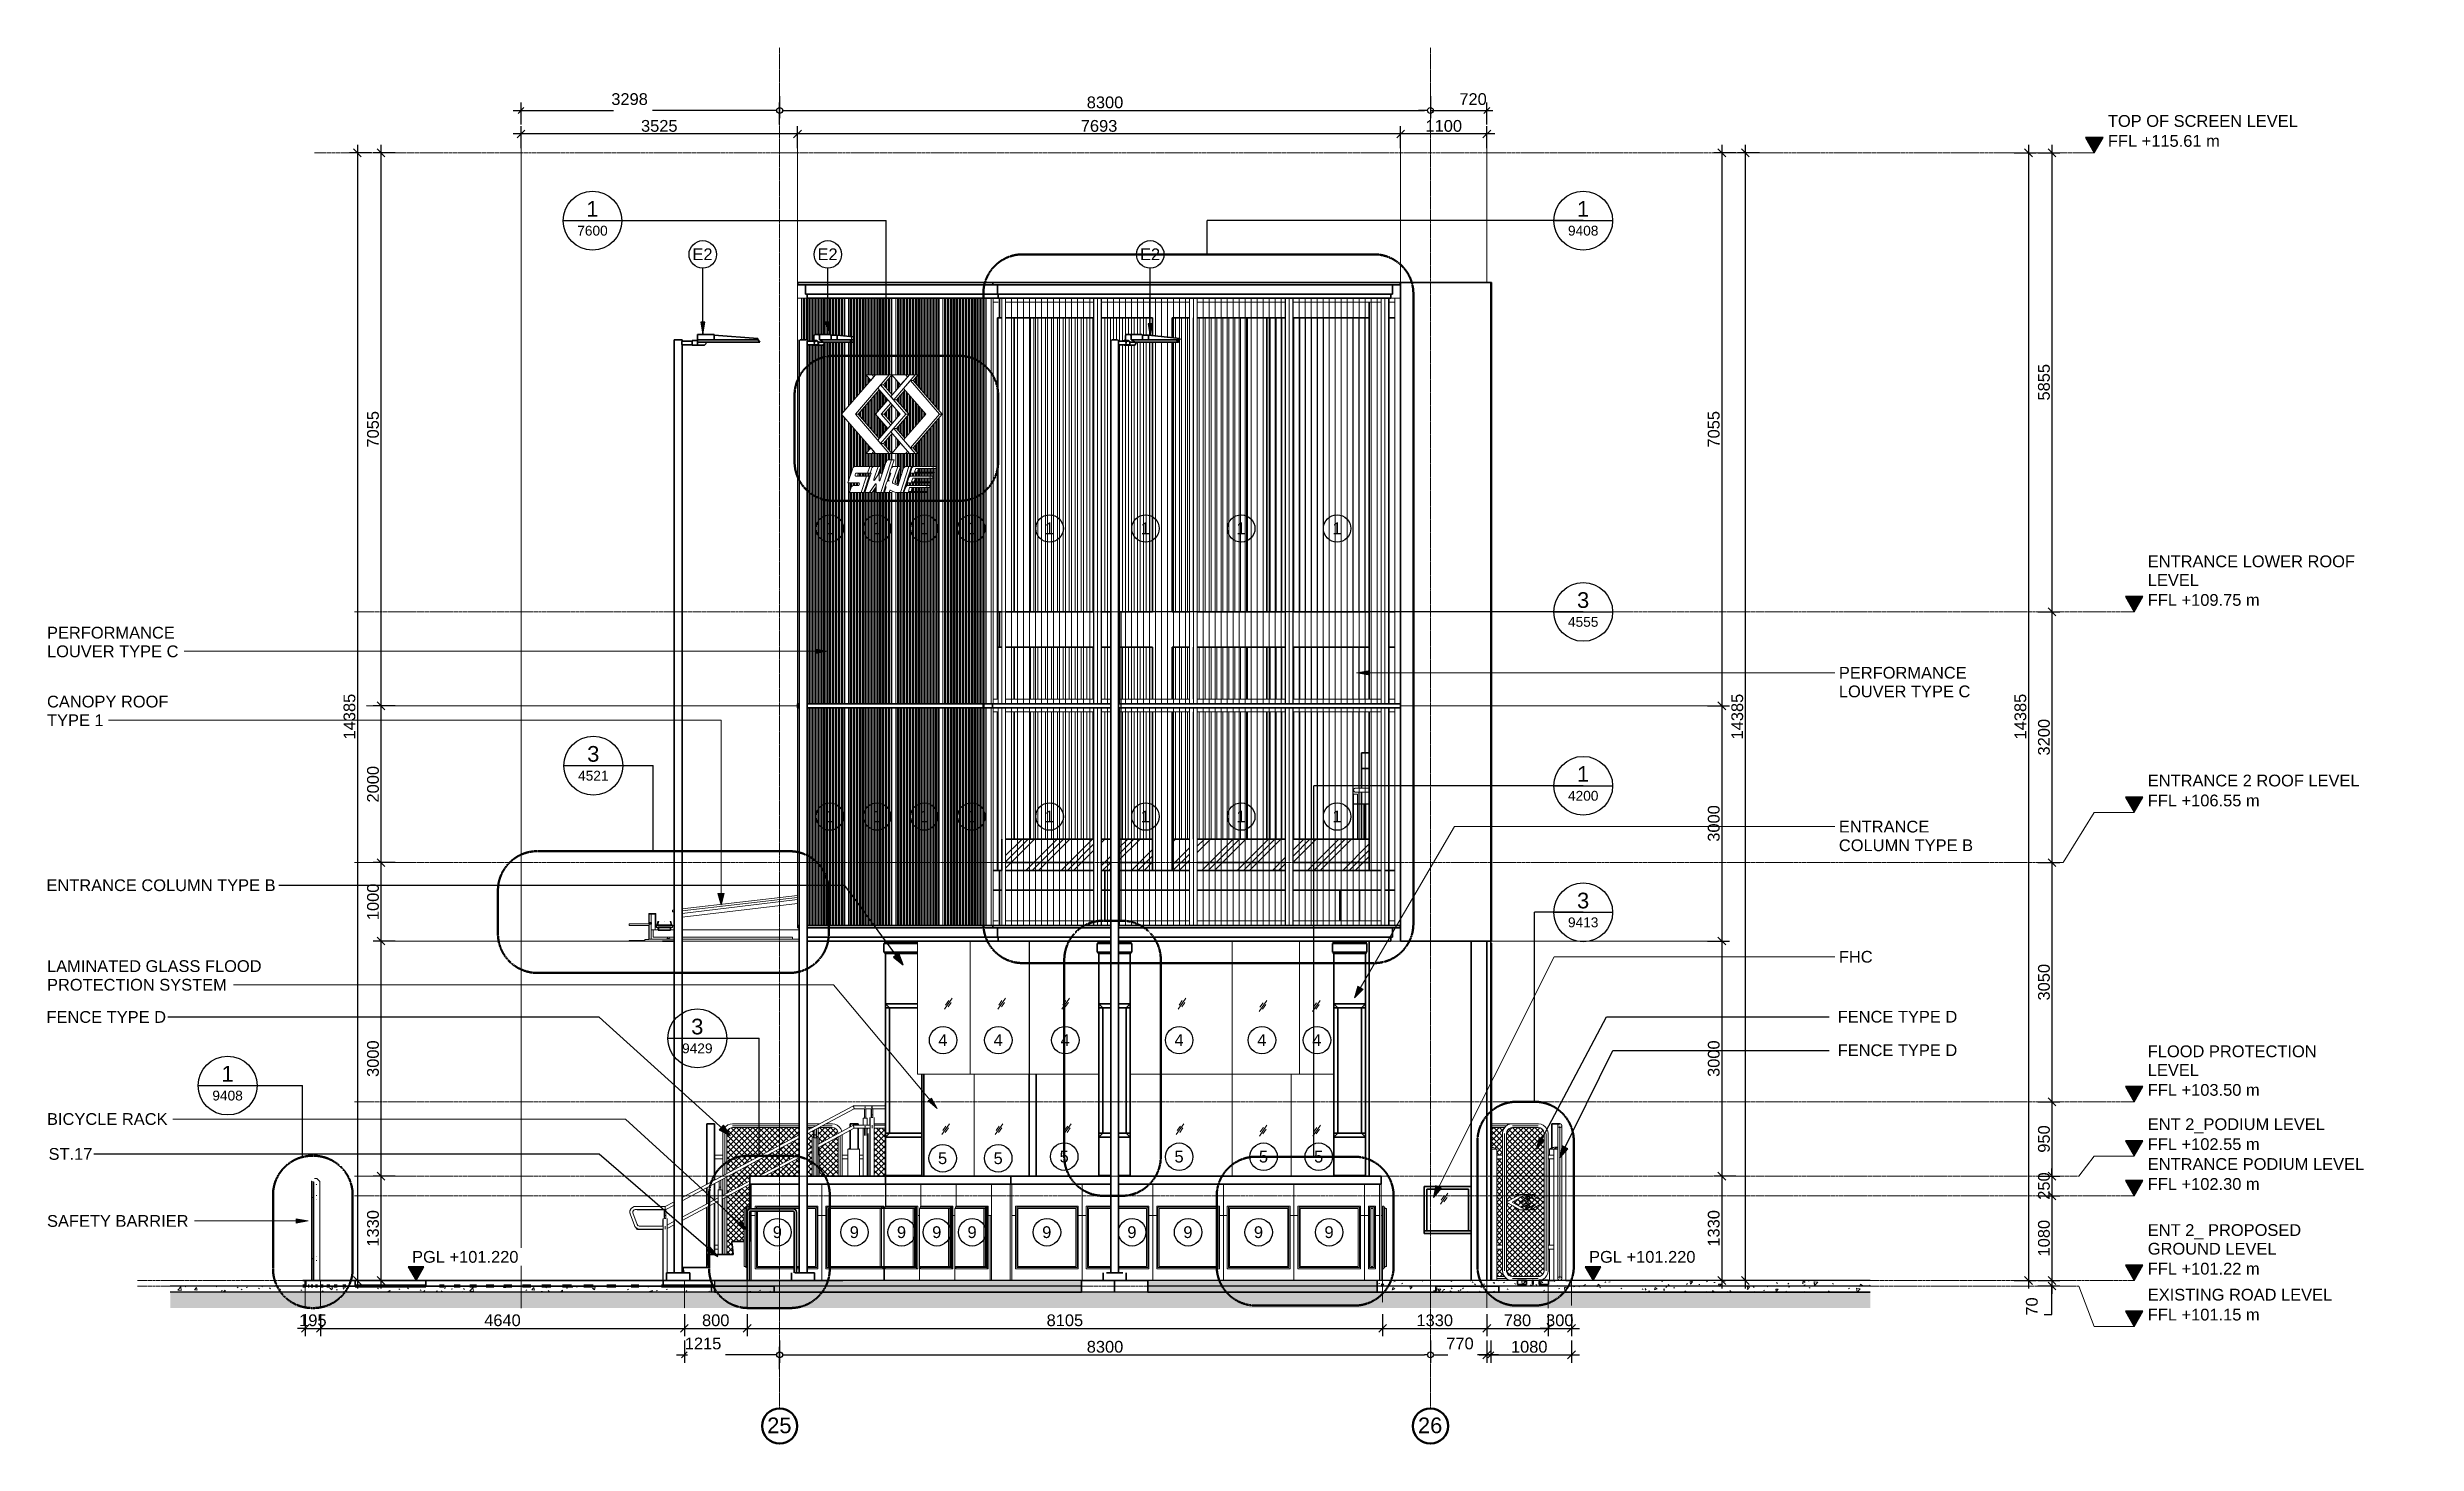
# Model space of a CAD drawing. Header units: millimetres. Extents: x 652554 to 1678317, y -308114 to 170803.
# Drawn here: x 737260 to 767477, y -101792 to -83982 of the extents above; entities that cross this region are included whole.
import ezdxf

# ---------------------------------------------------------------- set-up
doc = ezdxf.new("R2010")
doc.units = ezdxf.units.MM
for name, pattern in [('Centre', [31.75, 6.35, -4.7625, 15.875, -4.7625]), ('DPA_Grid _ Level 100', [10, 5.5, -1.6, 1.3, -1.6]), ('DPA_Hidden 50', [3, 2, -1]), ('DPA_Hidden 500', [1.4, 0.8, -0.6])]:
    doc.linetypes.add(name, pattern=pattern)
doc.layers.get('Defpoints').update_dxf_attribs({"color": 250})
for name, color, linetype, lineweight in [('A-ANNO-DIMS', 1, 'Continuous', 9), ('A-ANNO-IDEN', 3, 'Continuous', 25), ('A-ANNO-KEYN', 3, 'Continuous', 25), ('A-ANNO-NOTE', 3, 'Continuous', 35), ('A-COLS-E', 1, 'Continuous', 35), ('A-DETL', 1, 'Continuous', 70), ('A-DETL-GENF', 2, 'Continuous', 35), ('A-DETL-THIN', 1, 'Continuous', 25), ('A-FLOR-E', 2, 'Continuous', 35), ('A-FLOR-FNSH', 2, 'Continuous', 70), ('A-FLOR-HRAL', 1, 'Continuous', 25), ('A-FLOR-LEVL', 3, 'Continuous', 9), ('A-FLOR-PATT', 1, 'Continuous', 70), ('A-GENM', 1, 'Continuous', 9), ('A-GENM-HDLN', 2, 'DPA_Hidden 500', 9), ('A-GLAZ-CURT', 2, 'Continuous', 9), ('A-GLAZ-CWMG', 2, 'Continuous', 35), ('A-WALL-PATT', 1, 'Continuous', 35), ('C-PRKG', 2, 'Continuous', 35), ('C-PRKG-HDLN', 2, 'Continuous', 9), ('E-LITE-EQPM', 2, 'Continuous', 35), ('G-ANNO-SPOR', 3, 'Continuous', 9), ('G-ANNO-TEXT', 3, 'Continuous', 9), ('I-WALL-E', 2, 'Continuous', 35), ('L-SITE', 3, 'Continuous', 35), ('P-SANR-FIXT', 2, 'Continuous', 35), ('P-SANR-FIXT-HDLN', 2, 'Continuous', 9), ('Q-SPCQ', 2, 'Continuous', 35), ('S-BEAM', 2, 'Continuous', 35), ('S-COLS-E', 2, 'Continuous', 35), ('S-FNDN', 2, 'Continuous', 35), ('S-GRID', 251, 'Continuous', 9), ('S-GRID-IDEN', 3, 'Continuous', 50), ('S-STRS-E', 1, 'Continuous', 25), ('S-STRS-IDEN', 3, 'Continuous', 25), ('WALL-E', 2, 'Continuous', 35)]:
    doc.layers.add(name, color=color, linetype=linetype, lineweight=lineweight)
doc.styles.add('Arial', font='arial.ttf')
doc.styles.add('Arial_1', font='arial.ttf', dxfattribs={"height": 125})
doc.styles.add('Arial_2', font='arial.ttf', dxfattribs={"height": 3})
doc.dimstyles.new('DPA-DIM-3_0_C-C', dxfattribs={"dimscale": 304.8, "dimtxt": 153.03891, "dimasz": 0.246063, "dimexe": 0.328084, "dimexo": 0.0625, "dimgap": 0.082021, "dimtad": 1, "dimdec": 0, "dimzin": 0, "dimdsep": 46, "dimtxsty": 'Arial_2', "dimblk1": 'DOTBLANK', "dimblk2": 'DOTBLANK', "dimsah": 1, "dimcen": 0.09, "dimdle": 0.328084, "dimadec": 8, "dimazin": 0, "dimtfac": 1, "dimtdec": 4, "dimtix": 1, "dimtmove": 0, "dimatfit": 3, "dimfxl": 0.656168, "dimfxlon": 1, "dimtvp": 1, "dimtolj": 1, "dimtzin": 0, "dimarcsym": 2})
doc.dimstyles.new('DPA-DIM-3_0_C-T', dxfattribs={"dimscale": 304.8, "dimtxt": 153.03891, "dimasz": 0.246063, "dimexe": 0.328084, "dimexo": 0.0625, "dimgap": 0.082021, "dimtad": 0, "dimjust": 2, "dimdec": 0, "dimzin": 0, "dimdsep": 46, "dimtxsty": 'Arial_2', "dimblk1": 'DOTBLANK', "dimblk2": 'OBLIQUE', "dimsah": 1, "dimcen": 0.09, "dimdle": 0.328084, "dimadec": 8, "dimazin": 0, "dimtfac": 1, "dimtdec": 4, "dimtix": 1, "dimtmove": 2, "dimatfit": 3, "dimfxl": 0.656168, "dimfxlon": 1, "dimtvp": 1, "dimtolj": 1, "dimtzin": 0, "dimarcsym": 2})
doc.dimstyles.new('DPA-DIM-3_0_T-T', dxfattribs={"dimscale": 304.8, "dimtxt": 153.03891, "dimasz": 0.328084, "dimexe": 0.328084, "dimexo": 0.0625, "dimgap": 0.082021, "dimtad": 1, "dimdec": 0, "dimzin": 0, "dimdsep": 46, "dimtxsty": 'Arial_2', "dimblk1": 'OBLIQUE', "dimblk2": 'OBLIQUE', "dimsah": 1, "dimcen": 0.09, "dimdle": 0.328084, "dimadec": 8, "dimazin": 0, "dimtfac": 1, "dimtdec": 4, "dimtix": 1, "dimtmove": 0, "dimatfit": 3, "dimfxl": 0.656168, "dimfxlon": 1, "dimtvp": 1, "dimtolj": 1, "dimtzin": 0, "dimarcsym": 2})
doc.dimstyles.new('DPA-DIM-3_0_T-T_1', dxfattribs={"dimscale": 304.8, "dimtxt": 153.03891, "dimasz": 0.328084, "dimexe": 0.328084, "dimexo": 0.0625, "dimgap": 0.082021, "dimtad": 1, "dimdec": 0, "dimzin": 0, "dimdsep": 46, "dimtxsty": 'Arial_2', "dimblk1": 'OBLIQUE', "dimblk2": 'OBLIQUE', "dimsah": 1, "dimcen": 0.09, "dimdle": 0.328084, "dimadec": 8, "dimazin": 0, "dimtfac": 1, "dimtdec": 4, "dimtix": 1, "dimtmove": 1, "dimatfit": 3, "dimfxl": 0.656168, "dimfxlon": 1, "dimtvp": 1, "dimtolj": 1, "dimtzin": 0, "dimarcsym": 2})
pattern_1 = [(50, (-623522.15, 0), (364.3679, -31.8783), [38.1, -419.1]), (355, (-623522.15, 0), (-70.4859, 382.1133), [30.48, -335.28]), (100.451, (-623491.8, -2.66), (293.885, 350.2334), [32.38, -356.18]), (46.184, (-623522.15, 101.6), (542.1585, -84.0858), [57.15, -628.65]), (96.636, (-623476.97, 94.6), (474.805, 494.8554), [48.57, -534.27]), (351.184, (-623522.15, 101.6), (474.8102, 494.85), [45.72, -502.92]), (21, (-623471.35, 76.2), (303.2285, -204.5305), [38.1, -419.1]), (326, (-623471.35, 76.2), (123.6039, 368.376), [30.48, -335.28]), (71.451, (-623446.1, 59.16), (426.8341, 163.8427), [32.38, -356.18]), (37.5, (-623522.15, 0), (6.17665, 169.11015), [16.764, -314.452, 16.764, -323.596, -336.55]), (37.5, (-623522.15, 0), (6.17665, 169.11015), [-671.576, 16.764, -319.786]), (7.5, (-623522.15, 0), (133.63888, 200.3615), [16.764, -177.292, 16.764, -306.832, -128.27]), (7.5, (-623522.15, 0), (133.63888, 200.3615), [-517.652, 16.764, -111.506]), (327.5, (-623635.44, 0), (271.18182, -11.45836), [16.764, -110.236, 16.764, -379.476, -525.78]), (327.5, (-623635.44, 0), (271.18182, -11.45836), [-523.24, 16.764, -509.016]), (317.5, (-623686.24, 0), (296.2585, 50.85285), [16.764, -148.336, 16.764, -246.38, -373.38]), (317.5, (-623686.24, 0), (296.2585, 50.85285), [-428.244, 16.764, -356.616])]
pattern_2 = [(45, (-623522.15, 0), (-224.5064, 224.5064), []), (45, (-623442.78, 0), (0, 449.0128), []), (45, (-623601.53, 0), (0, 449.0128), [])]
pattern_3 = [(50, (755994.4, -200931.02), (364.3679, -31.8783), [38.1, -419.1]), (355, (755994.4, -200931.02), (-70.4859, 382.1133), [30.48, -335.28]), (100.451, (756024.76, -200933.68), (293.885, 350.2334), [32.38, -356.18]), (46.184, (755994.4, -200829.4), (542.1585, -84.0858), [57.15, -628.65]), (96.636, (756039.57, -200836.4), (474.805, 494.8554), [48.57, -534.27]), (351.184, (755994.4, -200829.4), (474.8102, 494.85), [45.72, -502.92]), (21, (756045.2, -200854.82), (303.2285, -204.5305), [38.1, -419.1]), (326, (756045.2, -200854.82), (123.6039, 368.376), [30.48, -335.28]), (71.451, (756070.46, -200871.86), (426.8341, 163.8427), [32.38, -356.18]), (37.5, (755994.4, -200931.02), (6.17665, 169.11015), [16.764, -314.452, 16.764, -323.596, -336.55]), (37.5, (755994.4, -200931.02), (6.17665, 169.11015), [-671.576, 16.764, -319.786]), (7.5, (755994.4, -200931.02), (133.63888, 200.3615), [16.764, -177.292, 16.764, -306.832, -128.27]), (7.5, (755994.4, -200931.02), (133.63888, 200.3615), [-517.652, 16.764, -111.506]), (327.5, (755881.11, -200931.02), (271.18182, -11.45836), [16.764, -110.236, 16.764, -379.476, -525.78]), (327.5, (755881.11, -200931.02), (271.18182, -11.45836), [-523.24, 16.764, -509.016]), (317.5, (755830.3, -200931.02), (296.2585, 50.85285), [16.764, -148.336, 16.764, -246.38, -373.38]), (317.5, (755830.3, -200931.02), (296.2585, 50.85285), [-428.244, 16.764, -356.616])]

msp = doc.modelspace()

# ---------------------------------------------------------------- texts
at = {"layer": 'A-ANNO-IDEN', "lineweight": 9, "char_height": 150, "attachment_point": 1, "style": 'Arial_2'}
for s, insert, width in [('E2', (745487.0611, -86545.6318), 316.666562), ('E2', (747082.6979, -86545.6318), 316.666562), ('E2', (751194.5311, -86545.6318), 316.666562), ('1', (747179.742, -90041.9353), 144.30375), ('1', (747781.0333, -90041.9353), 144.30375), ('1', (748382.3246, -90041.9353), 144.30375), ('1', (748983.6159, -90041.9353), 144.30375), ('1', (749981.8628, -90041.9353), 144.30375), ('1', (751203.8602, -90041.9353), 144.30375), ('1', (752425.8576, -90041.9353), 144.30375), ('1', (753647.855, -90041.9353), 144.30375), ('1', (747179.742, -93716.9343), 144.30375), ('1', (747781.0333, -93716.9343), 144.30375), ('1', (748382.3246, -93716.9343), 144.30375), ('1', (748983.6159, -93716.9343), 144.30375), ('1', (749981.8628, -93716.9343), 144.30375), ('1', (751203.8602, -93716.9343), 144.30375), ('1', (752425.8576, -93716.9343), 144.30375), ('1', (753647.855, -93716.9343), 144.30375), ('4', (748623.2461, -96568.8499), 144.30375), ('4', (749327.6247, -96568.8499), 144.30375), ('4', (750182.2166, -96568.8499), 144.30375), ('4', (751634.7745, -96568.8499), 144.30375), ('4', (752689.9881, -96568.8499), 144.30375), ('4', (753392.1642, -96568.8499), 144.30375), ('9', (746511.8807, -99019.4348), 144.30375), ('9', (747492.8537, -99019.4348), 144.30375), ('9', (748094.8822, -99019.4348), 144.30375), ('9', (748544.8815, -99019.4348), 144.30375), ('9', (748994.8808, -99019.4348), 144.30375), ('9', (749947.879, -99019.4348), 144.30375), ('9', (751033.6046, -99019.4348), 144.30375), ('9', (751747.879, -99019.4348), 144.30375), ('9', (752647.879, -99019.4348), 144.30375), ('9', (753547.879, -99019.4348), 144.30375)]:
    msp.add_mtext(s, dxfattribs=dict(at, insert=insert, width=width))
at = {"layer": 'A-ANNO-KEYN', "lineweight": 9, "char_height": 150, "attachment_point": 1, "style": 'Arial_2'}
for s, insert, width in [('ENTRANCE COLUMN TYPE B', (737248.309, -94593.7677), 3587.551562), ('FENCE TYPE D', (737248.309, -96274.2571), 1871.940312), ('FENCE TYPE D', (760093.2852, -96271.1577), 1871.940312), ('FENCE TYPE D', (760093.2852, -96698.3265), 1871.940312)]:
    msp.add_mtext(s, dxfattribs=dict(at, insert=insert, width=width))
at = {"layer": 'A-ANNO-NOTE', "lineweight": 9, "attachment_point": 1}
for s, insert, char_height, width, style in [('1', (744133.7863, -85941.2773), 200, 188.396562, 'Arial'), ('1', (756769.1149, -85941.2773), 200, 188.396562, 'Arial'), ('7600', (744017.7928, -86257.0955), 125, 464.97875, 'Arial_1'), ('9408', (756653.1214, -86257.0955), 125, 464.97875, 'Arial_1'), ('3', (756769.1149, -90931.4293), 200, 188.396562, 'Arial'), ('4555', (756653.1214, -91247.2476), 125, 464.97875, 'Arial_1'), ('3', (744144.4292, -92893.3058), 200, 188.396562, 'Arial'), ('4521', (744028.4357, -93209.124), 125, 464.97875, 'Arial_1'), ('1', (756769.1149, -93149.665), 200, 188.396562, 'Arial'), ('4200', (756653.1214, -93465.4833), 125, 464.97875, 'Arial_1'), ('3', (756769.1149, -94764.0721), 200, 188.396562, 'Arial'), ('9413', (756653.1214, -95079.8904), 125, 464.97875, 'Arial_1'), ('3', (745470.817, -96371.5003), 200, 188.396562, 'Arial'), ('9429', (745354.8236, -96687.3185), 125, 464.97875, 'Arial_1'), ('1', (739479.8521, -96973.5653), 200, 188.396562, 'Arial'), ('9408', (739363.8587, -97289.3835), 125, 464.97875, 'Arial_1'), ('5', (748618.9615, -98075.9578), 150, 144.30375, 'Arial_2'), ('5', (749327.8249, -98075.9578), 150, 144.30375, 'Arial_2'), ('5', (750169.6519, -98054.5458), 150, 144.30375, 'Arial_2'), ('5', (751634.9748, -98055.8201), 150, 144.30375, 'Arial_2'), ('5', (752711.6447, -98055.8201), 150, 144.30375, 'Arial_2'), ('5', (753415.2509, -98055.8201), 150, 144.30375, 'Arial_2')]:
    msp.add_mtext(s, dxfattribs=dict(at, insert=insert, char_height=char_height, width=width, style=style))
at = {"layer": 'A-FLOR-LEVL', "char_height": 150, "attachment_point": 1, "style": 'Arial_2', "bg_fill": 3, "box_fill_scale": 1.25, "bg_fill_color": 256, "bg_fill_true_color": 13158600, "bg_fill_transparency": 0}
for s, insert, width in [('ENTRANCE LOWER ROOF', (764048.1137, -90462.3142), 3258.859687), ('FLOOD PROTECTION', (764048.1137, -96712.3142), 2649.577187), ('ENT 2_ PROPOSED', (764048.1137, -98992.3142), 2409.070937)]:
    msp.add_mtext(s, dxfattribs=dict(at, insert=insert, width=width))
at = {"layer": 'G-ANNO-TEXT', "color": 7, "char_height": 150, "attachment_point": 1, "style": 'Arial_2'}
for s, insert, width in [('PERFORMANCE ', (737255.3538, -91372.2141), 2068.35375), ('LOUVER TYPE C', (737255.3538, -91610.3391), 2060.336875), ('PERFORMANCE ', (760108.4638, -91883.6362), 2068.35375), ('LOUVER TYPE C', (760108.4638, -92121.7612), 2060.336875), ('CANOPY ROOF ', (737255.3538, -92251.2217), 1960.125937), ('TYPE 1', (737255.3538, -92489.3467), 889.873125), ('ENTRANCE ', (760108.4638, -93846.2014), 1487.130312), ('COLUMN TYPE B', (760108.4638, -94084.3264), 2100.42125), ('LAMINATED GLASS FLOOD ', (737255.3538, -95625.4632), 3439.239375), ('FHC', (760108.4638, -95506.4837), 525.105312), ('PROTECTION SYSTEM', (737255.3538, -95863.5882), 2821.94), ('BICYCLE RACK', (737255.3538, -97576.2811), 1883.965625), ('SAFETY BARRIER', (737255.3538, -98876.2811), 2216.665937)]:
    msp.add_mtext(s, dxfattribs=dict(at, insert=insert, width=width))
at = {"layer": 'S-GRID-IDEN', "lineweight": 9, "char_height": 200, "width": 376.793125, "attachment_point": 1, "style": 'Arial'}
for s, insert in [('25', (746439.7774, -101458.6309)), ('26', (754739.7774, -101458.6309))]:
    msp.add_mtext(s, dxfattribs=dict(at, insert=insert))
at = {"layer": 'S-STRS-IDEN', "lineweight": 9, "insert": (737275.4379, -98021.2636), "char_height": 150, "width": 693.459687, "attachment_point": 1, "style": 'Arial_2'}
msp.add_mtext('ST.17', dxfattribs=at)

# ---------------------------------------------------------------- blocks, each defined once
blk = doc.blocks.new('PPL-C-AECM-1-PP19-SE-M3-0001_rvt-1-2241-01 ENTRANCE 2 ENLARGED ELEVATION 1')
at = {"layer": 'A-WALL-PATT', "lineweight": 9}
h = blk.add_hatch(dxfattribs=at)
h.set_pattern_fill('FP_2', color=251, style=0, pattern_type=2)
h.set_pattern_definition(pattern_2)
h.paths.add_polyline_path([(-629854, 106450), (-629854, 106850), (-630035, 106850), (-630035, 106450)])
h = blk.add_hatch(dxfattribs=at)
h.set_pattern_fill('FP_2', color=251, style=0, pattern_type=2)
h.set_pattern_definition(pattern_2)
h.paths.add_polyline_path([(-629854, 106450), (-629854, 106850), (-630035, 106850), (-630035, 106450)])
h = blk.add_hatch(dxfattribs=at)
h.set_pattern_fill('FP_2', color=251, style=0, pattern_type=2)
h.set_pattern_definition(pattern_2)
h.paths.add_polyline_path([(-627591, 106450), (-626469, 106450), (-626469, 106850), (-627591, 106850), (-627591, 106501)])
h.paths.add_polyline_path([(-628695, 106450), (-628695, 106850), (-628813, 106850), (-628813, 106450), (-628772, 106450)])
h.paths.add_polyline_path([(-628594, 106450), (-628162, 106450), (-628162, 106850), (-628594, 106850), (-628594, 106748)])
h.paths.add_polyline_path([(-629848, 106450), (-628913, 106450), (-628913, 106850), (-629854, 106850), (-629854, 106450)])
h.paths.add_polyline_path([(-625397, 106450), (-625397, 106850), (-626369, 106850), (-626369, 106450), (-625444, 106450)])
h.paths.add_polyline_path([(-627912, 106450), (-627691, 106450), (-627691, 106850), (-627912, 106850), (-627912, 106552)])
h = blk.add_hatch(dxfattribs=at)
h.set_pattern_fill('FP_2', color=251, style=0, pattern_type=2)
h.set_pattern_definition(pattern_2)
h.paths.add_polyline_path([(-627591, 106450), (-626469, 106450), (-626469, 106850), (-627591, 106850), (-627591, 106501)])
h.paths.add_polyline_path([(-628695, 106450), (-628695, 106850), (-628813, 106850), (-628813, 106450), (-628772, 106450)])
h.paths.add_polyline_path([(-628594, 106450), (-628162, 106450), (-628162, 106850), (-628594, 106850), (-628594, 106748)])
h.paths.add_polyline_path([(-629848, 106450), (-628913, 106450), (-628913, 106850), (-629854, 106850), (-629854, 106450)])
h.paths.add_polyline_path([(-625397, 106450), (-625397, 106850), (-626369, 106850), (-626369, 106450), (-625444, 106450)])
h.paths.add_polyline_path([(-627912, 106450), (-627691, 106450), (-627691, 106850), (-627912, 106850), (-627912, 106552)])
at = {"layer": 'S-FNDN', "lineweight": 9}
h = blk.add_hatch(dxfattribs=at)
h.set_pattern_fill('FP_1', color=256, style=0, pattern_type=2)
h.set_pattern_definition(pattern_1)
h.paths.add_polyline_path([(-633787, 101070), (-632987, 101070), (-632987, 101150), (-633787, 101150), (-633787, 101100)])
h = blk.add_hatch(dxfattribs=at)
h.set_pattern_fill('FP_1', color=256, style=0, pattern_type=2)
h.set_pattern_definition(pattern_1)
h.paths.add_polyline_path([(-633787, 101070), (-632987, 101070), (-632987, 101150), (-633787, 101150), (-633787, 101100)])
h = blk.add_hatch(dxfattribs=at)
h.set_pattern_fill('FP_1', color=256, style=0, pattern_type=2)
h.set_pattern_definition(pattern_1)
h.paths.add_polyline_path([(-624089, 101070), (-623747, 101070), (-623747, 101150), (-624547, 101150), (-624547, 101070), (-624428, 101070)])
h = blk.add_hatch(dxfattribs=at)
h.set_pattern_fill('FP_1', color=256, style=0, pattern_type=2)
h.set_pattern_definition(pattern_1)
h.paths.add_polyline_path([(-624089, 101070), (-623747, 101070), (-623747, 101150), (-624547, 101150), (-624547, 101070), (-624428, 101070)])
at = {"layer": 'A-FLOR-E', "color": 250}
for p, q in [((-625397, 107950), (-625497, 107950)), ((-625497, 107950), (-625397, 107950)), ((-625497, 107950), (-625497, 107750)), ((-625497, 107950), (-625497, 107750)), ((-625397, 107750), (-625497, 107750)), ((-625497, 107750), (-625397, 107750)), ((-630154, 106450), (-630194, 106450)), ((-630194, 106450), (-630141, 106450)), ((-630141, 106450), (-630114, 106450)), ((-630114, 106450), (-630085, 106450)), ((-630114, 106450), (-630114, 106200)), ((-629972, 106450), (-630035, 106450)), ((-630035, 106450), (-628913, 106450)), ((-629722, 106450), (-629972, 106450)), ((-629676, 106450), (-629722, 106450)), ((-628913, 106450), (-629576, 106450)), ((-628695, 106450), (-628813, 106450)), ((-628813, 106450), (-628695, 106450)), ((-628244, 106450), (-628594, 106450)), ((-628594, 106450), (-628162, 106450)), ((-628162, 106450), (-627912, 106450)), ((-627691, 106450), (-628144, 106450)), ((-627912, 106450), (-627691, 106450)), ((-626953, 106450), (-627591, 106450)), ((-627591, 106450), (-626469, 106450)), ((-626812, 106450), (-626953, 106450)), ((-626703, 106450), (-626712, 106450)), ((-626469, 106450), (-626703, 106450)), ((-625380, 106450), (-626369, 106450)), ((-626369, 106450), (-625247, 106450)), ((-625197, 106450), (-625147, 106450)), ((-625147, 106450), (-625072, 106450)), ((-625147, 106450), (-625147, 106200)), ((-630114, 106200), (-630194, 106200)), ((-630085, 106200), (-630114, 106200)), ((-628913, 106200), (-630035, 106200)), ((-628772, 106200), (-628813, 106200)), ((-628695, 106200), (-628772, 106200)), ((-627691, 106200), (-628594, 106200)), ((-628522, 106200), (-628367, 106200)), ((-626469, 106200), (-627591, 106200)), ((-625772, 106200), (-626369, 106200)), ((-625522, 106200), (-625772, 106200)), ((-625247, 106200), (-625522, 106200)), ((-625147, 106200), (-625197, 106200)), ((-625072, 106200), (-625147, 106200)), ((-631967, 102450), (-631977, 102450)), ((-631977, 102450), (-631017, 102450)), ((-631017, 102450), (-631932, 102450)), ((-638996, 101150), (-638968, 101150)), ((-638968, 101150), (-638959, 101150)), ((-638959, 101150), (-638933, 101150)), ((-638933, 101150), (-638896, 101150)), ((-638896, 101150), (-638848, 101150)), ((-638848, 101150), (-638789, 101150)), ((-638789, 101150), (-638719, 101150)), ((-638719, 101150), (-638638, 101150)), ((-638638, 101150), (-638547, 101150)), ((-638547, 101150), (-638444, 101150)), ((-638444, 101150), (-638331, 101150)), ((-638331, 101150), (-637431, 101150)), ((-637431, 101150), (-634404, 101150)), ((-634404, 101150), (-633749, 101150))]:
    blk.add_line(p, q, dxfattribs=at)
at = {"layer": 'A-FLOR-FNSH', "color": 7, "lineweight": 25}
for p, q in [((-629069, 101150), (-633749, 101150)), ((-633749, 101150), (-633749, 101070)), ((-619007, 101150), (-628221, 101150))]:
    blk.add_line(p, q, dxfattribs=at)
at = {"layer": 'S-BEAM', "color": 250}
for p, q in [((-632291, 113950), (-632541, 113950)), ((-632291, 113950), (-632541, 113950)), ((-632541, 113950), (-632291, 113950)), ((-632291, 113950), (-632541, 113950)), ((-632540, 113950), (-632521, 113950)), ((-632396, 113950), (-631394, 113950)), ((-632305, 113950), (-632291, 113950)), ((-629972, 113950), (-632291, 113950)), ((-632291, 113950), (-629972, 113950)), ((-631177, 113950), (-632180, 113950)), ((-631269, 113950), (-630266, 113950)), ((-630050, 113950), (-631052, 113950)), ((-630141, 113950), (-630114, 113950)), ((-630114, 113950), (-629826, 113950)), ((-628162, 113950), (-629970, 113950)), ((-629826, 113950), (-628162, 113950)), ((-626953, 113950), (-629722, 113950)), ((-629722, 113950), (-626953, 113950)), ((-627912, 113950), (-625397, 113950)), ((-625397, 113950), (-627912, 113950)), ((-624097, 113950), (-626703, 113950)), ((-626703, 113950), (-624097, 113950)), ((-625147, 113950), (-625397, 113950)), ((-625147, 113950), (-624097, 113950)), ((-624097, 113950), (-625147, 113950)), ((-624097, 113950), (-623897, 113950)), ((-623897, 113950), (-624097, 113950)), ((-623897, 113950), (-624097, 113950)), ((-624097, 113950), (-623897, 113950)), ((-630114, 113500), (-630114, 113750)), ((-625397, 113700), (-625397, 113500)), ((-625397, 113500), (-625397, 113700)), ((-625397, 113700), (-625397, 113500)), ((-630114, 113500), (-630141, 113500)), ((-630085, 113500), (-630114, 113500)), ((-629826, 113500), (-630035, 113500)), ((-629925, 113500), (-630035, 113500)), ((-628913, 113500), (-629925, 113500)), ((-628913, 113500), (-629826, 113500)), ((-629722, 113500), (-628913, 113500)), ((-629722, 113500), (-629676, 113500)), ((-629576, 113500), (-628913, 113500)), ((-628162, 113500), (-628813, 113500)), ((-628162, 113500), (-628813, 113500)), ((-628813, 113500), (-628162, 113500)), ((-628813, 113500), (-628244, 113500)), ((-627691, 113500), (-627912, 113500)), ((-627691, 113500), (-627912, 113500)), ((-627912, 113500), (-627691, 113500)), ((-627912, 113500), (-627691, 113500)), ((-626469, 113500), (-627591, 113500)), ((-626469, 113500), (-627591, 113500)), ((-627591, 113500), (-626953, 113500)), ((-627591, 113500), (-626953, 113500)), ((-626703, 113500), (-626469, 113500)), ((-626703, 113500), (-626469, 113500)), ((-625397, 113500), (-626369, 113500)), ((-625397, 113500), (-626369, 113500)), ((-626369, 113500), (-625397, 113500)), ((-626369, 113500), (-625397, 113500)), ((-625072, 113500), (-625147, 113500)), ((-630141, 109750), (-630114, 109750)), ((-630141, 109300), (-630141, 109750)), ((-630114, 109750), (-630085, 109750)), ((-630114, 109300), (-630114, 109750)), ((-630035, 109750), (-629826, 109750)), ((-630035, 109750), (-629925, 109750)), ((-628913, 109750), (-629925, 109750)), ((-629826, 109750), (-628913, 109750)), ((-629676, 109750), (-629722, 109750)), ((-629722, 109750), (-628913, 109750)), ((-628913, 109750), (-629576, 109750)), ((-628695, 109750), (-628813, 109750)), ((-628813, 109750), (-628695, 109750)), ((-628813, 109750), (-628695, 109750)), ((-628695, 109750), (-628813, 109750)), ((-628244, 109750), (-628594, 109750)), ((-628594, 109750), (-628162, 109750)), ((-628594, 109750), (-628162, 109750)), ((-628162, 109750), (-628594, 109750)), ((-627912, 109750), (-627691, 109750)), ((-627691, 109750), (-627912, 109750)), ((-627691, 109750), (-627912, 109750)), ((-627912, 109750), (-627691, 109750)), ((-627591, 109750), (-626469, 109750)), ((-626469, 109750), (-627591, 109750)), ((-626953, 109750), (-627591, 109750)), ((-627591, 109750), (-626953, 109750)), ((-626469, 109750), (-626703, 109750)), ((-626703, 109750), (-626469, 109750)), ((-626369, 109750), (-625397, 109750)), ((-625397, 109750), (-626369, 109750)), ((-625397, 109750), (-626369, 109750)), ((-626369, 109750), (-625397, 109750)), ((-625397, 109750), (-625397, 109300)), ((-625397, 109300), (-625397, 109750)), ((-625397, 109300), (-625397, 109750)), ((-625147, 109750), (-625072, 109750)), ((-630114, 109300), (-630141, 109300)), ((-630085, 109300), (-630114, 109300)), ((-629826, 109300), (-630035, 109300)), ((-629925, 109300), (-630035, 109300)), ((-628913, 109300), (-629925, 109300)), ((-628913, 109300), (-629826, 109300)), ((-629722, 109300), (-628913, 109300)), ((-629722, 109300), (-629676, 109300)), ((-629576, 109300), (-628913, 109300)), ((-628813, 109300), (-628695, 109300)), ((-628813, 109300), (-628695, 109300)), ((-628695, 109300), (-628813, 109300)), ((-628695, 109300), (-628813, 109300)), ((-628594, 109300), (-628162, 109300)), ((-628594, 109300), (-628244, 109300)), ((-628162, 109300), (-628594, 109300)), ((-628162, 109300), (-628594, 109300)), ((-627691, 109300), (-627912, 109300)), ((-627691, 109300), (-627912, 109300)), ((-627912, 109300), (-627691, 109300)), ((-627912, 109300), (-627691, 109300)), ((-626469, 109300), (-627591, 109300)), ((-626469, 109300), (-627591, 109300)), ((-627591, 109300), (-626953, 109300)), ((-627591, 109300), (-626953, 109300)), ((-626703, 109300), (-626469, 109300)), ((-626703, 109300), (-626469, 109300)), ((-625397, 109300), (-626369, 109300)), ((-625397, 109300), (-626369, 109300)), ((-626369, 109300), (-625397, 109300)), ((-626369, 109300), (-625397, 109300)), ((-625072, 109300), (-625147, 109300)), ((-625497, 107650), (-625497, 107750)), ((-625397, 107750), (-625497, 107750)), ((-630154, 106450), (-630194, 106450)), ((-630141, 106450), (-630114, 106450)), ((-630114, 106450), (-630085, 106450)), ((-630114, 106450), (-630114, 105750)), ((-628913, 106450), (-630035, 106450)), ((-630035, 106450), (-628913, 106450)), ((-628772, 106450), (-628813, 106450)), ((-628813, 106450), (-628772, 106450)), ((-628772, 106450), (-628772, 106200)), ((-625397, 106450), (-625247, 106450)), ((-625247, 106450), (-625397, 106450)), ((-625247, 106450), (-625397, 106450)), ((-625397, 106450), (-625247, 106450)), ((-625297, 106450), (-625397, 106450)), ((-625397, 106450), (-625247, 106450)), ((-625147, 106450), (-625072, 106450)), ((-628772, 105810), (-628772, 106200)), ((-628772, 106200), (-628772, 105850)), ((-628772, 105850), (-628772, 106200)), ((-628772, 106200), (-628772, 105810)), ((-628695, 106200), (-628772, 106200)), ((-627691, 106200), (-628594, 106200)), ((-627691, 106200), (-628522, 106200)), ((-628522, 106200), (-627691, 106200)), ((-627691, 106200), (-628522, 106200)), ((-628522, 106200), (-627691, 106200)), ((-628522, 106200), (-627691, 106200)), ((-628292, 106200), (-628522, 106200)), ((-628522, 106200), (-628292, 106200)), ((-627691, 106200), (-628522, 106200)), ((-628522, 106200), (-628292, 106200)), ((-628292, 106200), (-628522, 106200)), ((-628522, 106200), (-627691, 106200)), ((-627691, 106200), (-628522, 106200)), ((-628522, 106200), (-627691, 106200)), ((-627691, 106200), (-628522, 106200)), ((-628522, 106200), (-627691, 106200)), ((-627691, 106200), (-628522, 106200)), ((-628522, 106200), (-627691, 106200)), ((-628367, 106200), (-628522, 106200)), ((-628522, 106200), (-628367, 106200)), ((-628042, 106200), (-628292, 106200)), ((-627691, 106200), (-628042, 106200)), ((-628042, 106200), (-627691, 106200)), ((-628042, 106200), (-627691, 106200)), ((-627691, 106200), (-628042, 106200)), ((-626469, 106200), (-627591, 106200)), ((-627591, 106200), (-626469, 106200)), ((-626469, 106200), (-627591, 106200)), ((-627591, 106200), (-626469, 106200)), ((-626469, 106200), (-627591, 106200)), ((-627591, 106200), (-626469, 106200)), ((-626469, 106200), (-627591, 106200)), ((-627591, 106200), (-626469, 106200)), ((-626469, 106200), (-627591, 106200)), ((-627591, 106200), (-626469, 106200)), ((-626469, 106200), (-627591, 106200)), ((-627591, 106200), (-626469, 106200)), ((-626469, 106200), (-627591, 106200)), ((-627591, 106200), (-626469, 106200)), ((-626469, 106200), (-627591, 106200)), ((-627591, 106200), (-626469, 106200)), ((-626469, 106200), (-627591, 106200)), ((-627591, 106200), (-626469, 106200)), ((-625772, 106200), (-626369, 106200)), ((-626369, 106200), (-625772, 106200)), ((-625797, 106200), (-626369, 106200)), ((-626369, 106200), (-625797, 106200)), ((-625772, 106200), (-626369, 106200)), ((-626369, 106200), (-625772, 106200)), ((-625797, 106200), (-626369, 106200)), ((-626369, 106200), (-625797, 106200)), ((-625797, 106200), (-626369, 106200)), ((-626369, 106200), (-625797, 106200)), ((-625797, 106200), (-626369, 106200)), ((-626369, 106200), (-625797, 106200)), ((-625797, 106200), (-626369, 106200)), ((-626369, 106200), (-625797, 106200)), ((-625797, 106200), (-626369, 106200)), ((-626369, 106200), (-625797, 106200)), ((-625797, 106200), (-626369, 106200)), ((-626369, 106200), (-625797, 106200)), ((-625772, 105850), (-625772, 106200)), ((-625772, 106200), (-625772, 105850)), ((-625772, 106200), (-625522, 106200)), ((-625772, 105810), (-625772, 106200)), ((-625522, 106200), (-625522, 105810)), ((-625247, 106200), (-625522, 106200)), ((-625522, 106200), (-625247, 106200)), ((-625147, 106200), (-625197, 106200)), ((-625147, 106200), (-625147, 105750)), ((-632241, 105750), (-632541, 105750)), ((-632541, 105750), (-631517, 105750)), ((-632541, 105750), (-631517, 105750)), ((-632241, 105750), (-632541, 105750)), ((-632541, 105750), (-632529, 105750)), ((-632541, 105750), (-632241, 105750)), ((-632529, 105750), (-631394, 105750)), ((-632241, 105750), (-631467, 105750)), ((-632241, 105750), (-631517, 105750)), ((-632241, 105750), (-631517, 105750)), ((-632241, 105750), (-631467, 105750)), ((-632241, 105750), (-631467, 105750)), ((-632241, 105750), (-631467, 105750)), ((-632241, 105750), (-631467, 105750)), ((-632241, 105750), (-631467, 105750)), ((-632241, 105750), (-631467, 105750)), ((-632241, 105750), (-631467, 105750)), ((-632241, 105750), (-631467, 105750)), ((-632080, 105750), (-632225, 105750)), ((-632225, 105750), (-631467, 105750)), ((-632080, 105750), (-631467, 105750)), ((-631467, 105750), (-631067, 105750)), ((-631355, 105750), (-631394, 105750)), ((-631246, 105750), (-631355, 105750)), ((-631246, 105750), (-630259, 105750)), ((-631067, 105750), (-628772, 105750)), ((-631067, 105750), (-628772, 105750)), ((-631017, 105750), (-628772, 105750)), ((-631017, 105750), (-628772, 105750)), ((-631017, 105750), (-628772, 105750)), ((-631017, 105750), (-628772, 105750)), ((-631017, 105750), (-628772, 105750)), ((-631017, 105750), (-628772, 105750)), ((-631017, 105750), (-628772, 105750)), ((-631017, 105750), (-628772, 105750)), ((-631017, 105750), (-628772, 105750)), ((-630957, 105750), (-628772, 105750)), ((-630957, 105750), (-629970, 105750)), ((-630471, 105750), (-628772, 105750)), ((-630471, 105750), (-628772, 105750)), ((-630471, 105750), (-628772, 105750)), ((-630471, 105750), (-628772, 105750)), ((-630114, 105750), (-630259, 105750)), ((-630114, 105750), (-628772, 105750)), ((-629970, 105750), (-628772, 105750)), ((-628695, 105750), (-628772, 105750)), ((-628772, 105750), (-628695, 105750)), ((-628522, 105750), (-628594, 105750)), ((-628594, 105750), (-625772, 105750)), ((-628522, 105750), (-625797, 105750)), ((-628522, 105750), (-625847, 105750)), ((-628522, 105750), (-625772, 105750)), ((-628522, 105750), (-628292, 105750)), ((-628522, 105750), (-628292, 105750)), ((-628522, 105750), (-625847, 105750)), ((-628522, 105750), (-628292, 105750)), ((-628522, 105750), (-628292, 105750)), ((-628522, 105750), (-625847, 105750)), ((-628522, 105750), (-625847, 105750)), ((-628522, 105750), (-625847, 105750)), ((-628522, 105750), (-625847, 105750)), ((-628522, 105750), (-625847, 105750)), ((-628522, 105750), (-625847, 105750)), ((-628522, 105750), (-625847, 105750)), ((-628522, 105750), (-628417, 105750)), ((-628522, 105750), (-628417, 105750)), ((-628042, 105750), (-628292, 105750)), ((-628042, 105750), (-625847, 105750)), ((-628042, 105750), (-625847, 105750)), ((-628042, 105750), (-625847, 105750)), ((-628042, 105750), (-625847, 105750)), ((-625772, 105750), (-625522, 105750)), ((-625522, 105750), (-625772, 105750)), ((-625522, 105750), (-625147, 105750)), ((-625522, 105750), (-625397, 105750)), ((-625147, 105750), (-625397, 105750)), ((-625397, 105750), (-624997, 105750)), ((-625797, 102450), (-625297, 102450))]:
    blk.add_line(p, q, dxfattribs=at)
at = {"layer": 'S-COLS-E', "color": 250}
for p, q in [((-632291, 113950), (-632541, 113950)), ((-632541, 113950), (-632291, 113950)), ((-632291, 113950), (-632541, 113950)), ((-632291, 113950), (-632541, 113950)), ((-632541, 113950), (-632291, 113950)), ((-632396, 113950), (-632521, 113950)), ((-632305, 113950), (-632180, 113950)), ((-631269, 113950), (-631394, 113950)), ((-631177, 113950), (-631052, 113950)), ((-630141, 113950), (-630266, 113950)), ((-630050, 113950), (-629970, 113950)), ((-629972, 113950), (-629722, 113950)), ((-629722, 113950), (-629972, 113950)), ((-628162, 113950), (-627912, 113950)), ((-627912, 113950), (-628162, 113950)), ((-626953, 113950), (-626703, 113950)), ((-626703, 113950), (-626953, 113950)), ((-625397, 113950), (-625147, 113950)), ((-625147, 113950), (-625397, 113950)), ((-625397, 113950), (-625147, 113950)), ((-623847, 113950), (-624097, 113950)), ((-624097, 113950), (-623847, 113950)), ((-623847, 113950), (-624097, 113950)), ((-623897, 113950), (-624097, 113950)), ((-623847, 113950), (-624097, 113950)), ((-624097, 113950), (-623847, 113950)), ((-623847, 113950), (-623897, 113950)), ((-623897, 113950), (-623847, 113950)), ((-623897, 113950), (-623847, 113950)), ((-623897, 113950), (-623847, 113950)), ((-623847, 113950), (-623897, 113950)), ((-623897, 113950), (-623847, 113950)), ((-623847, 113950), (-623897, 113950)), ((-623897, 113950), (-623847, 113950)), ((-623847, 113950), (-623897, 113950)), ((-625397, 108635), (-625397, 113700)), ((-625397, 113700), (-625397, 108635)), ((-625397, 108635), (-625397, 113700)), ((-625147, 113750), (-625147, 108575)), ((-630141, 113500), (-630141, 108635)), ((-629925, 113500), (-629925, 109750)), ((-629722, 113500), (-629722, 109750)), ((-629722, 113500), (-629722, 109750)), ((-628162, 113500), (-628162, 113272)), ((-628162, 113272), (-628162, 113500)), ((-627912, 113500), (-627912, 113246)), ((-627912, 113500), (-627912, 113246)), ((-626953, 113500), (-626953, 109750)), ((-626953, 109750), (-626953, 113500)), ((-626703, 113500), (-626703, 109750)), ((-626703, 113500), (-626703, 109750)), ((-625397, 113500), (-625397, 109750)), ((-628162, 113190), (-628162, 109750)), ((-628162, 109750), (-628162, 113190)), ((-627912, 113190), (-627912, 109750)), ((-627912, 113190), (-627912, 109750)), ((-629925, 109300), (-629925, 108635)), ((-629722, 109300), (-629722, 108635)), ((-629722, 109300), (-629722, 108635)), ((-628162, 109300), (-628162, 108635)), ((-628162, 108635), (-628162, 109300)), ((-627912, 109300), (-627912, 108635)), ((-627912, 109300), (-627912, 108635)), ((-626953, 109300), (-626953, 108635)), ((-626953, 108635), (-626953, 109300)), ((-626703, 109300), (-626703, 108635)), ((-626703, 109300), (-626703, 108635)), ((-625397, 109300), (-625397, 108635)), ((-625147, 108525), (-625147, 106450)), ((-630141, 108475), (-630141, 106450)), ((-629925, 108475), (-629925, 106850)), ((-629722, 108475), (-629722, 106850)), ((-629722, 108475), (-629722, 106850)), ((-628162, 108475), (-628162, 106450)), ((-628162, 106850), (-628162, 108475)), ((-627912, 108475), (-627912, 106850)), ((-627912, 108475), (-627912, 106450)), ((-626953, 108475), (-626953, 106850)), ((-626953, 106850), (-626953, 108475)), ((-626703, 108475), (-626703, 106850)), ((-626703, 108475), (-626703, 106850)), ((-625397, 108475), (-625397, 106850)), ((-625397, 106850), (-625397, 108475)), ((-625397, 108475), (-625397, 106450)), ((-625397, 106850), (-625397, 108475)), ((-625397, 107750), (-625497, 107750)), ((-625497, 107750), (-625497, 107500)), ((-625497, 107750), (-625497, 107500)), ((-625497, 107750), (-625397, 107750)), ((-625497, 107750), (-625497, 107500)), ((-625497, 107750), (-625397, 107750)), ((-625497, 107650), (-625497, 107500)), ((-625497, 107450), (-625497, 107300)), ((-625497, 107450), (-625497, 107300)), ((-625497, 107450), (-625497, 107300)), ((-625497, 107450), (-625497, 107300)), ((-625497, 107296), (-625497, 106850)), ((-625497, 107296), (-625497, 106850)), ((-625497, 107296), (-625497, 106850)), ((-625497, 107296), (-625497, 106850)), ((-629970, 106850), (-630035, 106850)), ((-630035, 106850), (-629925, 106850)), ((-629972, 106850), (-629722, 106850)), ((-629722, 106850), (-629972, 106850)), ((-629925, 106850), (-629970, 106850)), ((-628162, 106850), (-628162, 106450)), ((-627912, 106450), (-627912, 106850)), ((-626953, 106850), (-626703, 106850)), ((-626703, 106850), (-626953, 106850)), ((-630194, 106450), (-630154, 106450)), ((-629972, 106450), (-629722, 106450)), ((-629722, 106450), (-629972, 106450)), ((-627912, 106450), (-628162, 106450)), ((-628162, 106450), (-627912, 106450)), ((-626953, 106450), (-626812, 106450)), ((-626703, 106450), (-626953, 106450)), ((-626712, 106450), (-626703, 106450)), ((-625297, 106450), (-625497, 106450)), ((-625497, 106450), (-625297, 106450)), ((-625297, 106450), (-625497, 106450)), ((-625497, 106450), (-625297, 106450)), ((-625397, 106450), (-625247, 106450)), ((-625247, 106450), (-625397, 106450)), ((-625397, 106450), (-625247, 106450)), ((-625247, 106450), (-625397, 106450)), ((-625147, 106450), (-625197, 106450)), ((-625397, 106200), (-625522, 106200)), ((-625397, 105545), (-625397, 102550)), ((-624097, 102420), (-624097, 105550)), ((-623897, 105550), (-623897, 101225)), ((-631517, 102450), (-631017, 102450)), ((-631017, 102450), (-631517, 102450)), ((-631467, 102450), (-631067, 102450)), ((-631067, 102450), (-631467, 102450)), ((-631467, 102450), (-631067, 102450)), ((-631067, 102450), (-631467, 102450)), ((-631467, 102450), (-631067, 102450)), ((-631067, 102450), (-631467, 102450)), ((-631467, 102450), (-631067, 102450)), ((-631067, 102450), (-631467, 102450)), ((-628772, 102450), (-628695, 102450)), ((-628695, 102450), (-628772, 102450)), ((-628594, 102450), (-628522, 102450)), ((-628522, 102450), (-628594, 102450)), ((-625797, 102450), (-625397, 102450)), ((-625397, 102450), (-625797, 102450)), ((-625797, 102450), (-625397, 102450)), ((-625397, 102450), (-625797, 102450)), ((-625797, 102450), (-625397, 102450)), ((-625397, 102450), (-625797, 102450)), ((-625797, 102450), (-625397, 102450)), ((-625397, 102450), (-625797, 102450)), ((-625797, 102450), (-625397, 102450)), ((-625397, 102450), (-625797, 102450)), ((-625797, 102450), (-625397, 102450)), ((-625397, 102450), (-625797, 102450)), ((-625772, 102450), (-625522, 102450)), ((-625522, 102450), (-625772, 102450)), ((-625547, 102450), (-625597, 102450)), ((-624097, 101225), (-624097, 101820))]:
    blk.add_line(p, q, dxfattribs=at)
at = {"layer": 'S-FNDN', "color": 250}
for p, q in [((-632987, 101150), (-633787, 101150)), ((-633787, 101150), (-633787, 101070)), ((-632987, 101070), (-632987, 101150)), ((-623747, 101150), (-624547, 101150)), ((-624547, 101150), (-624547, 101070)), ((-623747, 101070), (-623747, 101150))]:
    blk.add_line(p, q, dxfattribs=at)
at = {"layer": 'WALL-E', "color": 250}
for p, q in [((-630085, 106450), (-630085, 106850)), ((-630035, 106850), (-629972, 106850)), ((-629972, 106850), (-630035, 106850)), ((-630035, 106850), (-629970, 106850)), ((-630035, 106850), (-629854, 106850)), ((-629972, 106850), (-629722, 106850)), ((-629722, 106850), (-629972, 106850)), ((-629970, 106850), (-628913, 106850)), ((-628913, 106850), (-629854, 106850)), ((-629722, 106850), (-628913, 106850)), ((-628913, 106850), (-629722, 106850)), ((-628813, 106850), (-628695, 106850)), ((-628695, 106850), (-628813, 106850)), ((-628813, 106850), (-628695, 106850)), ((-628695, 106850), (-628813, 106850)), ((-628594, 106850), (-628162, 106850)), ((-628162, 106850), (-628594, 106850)), ((-628594, 106850), (-628162, 106850)), ((-628162, 106850), (-628594, 106850)), ((-627912, 106850), (-627691, 106850)), ((-627691, 106850), (-627912, 106850)), ((-627912, 106850), (-627691, 106850)), ((-627691, 106850), (-627912, 106850)), ((-627591, 106850), (-626953, 106850)), ((-626953, 106850), (-627591, 106850)), ((-627591, 106850), (-626469, 106850)), ((-626469, 106850), (-627591, 106850)), ((-626953, 106850), (-626703, 106850)), ((-626703, 106850), (-626953, 106850)), ((-626703, 106850), (-626469, 106850)), ((-626469, 106850), (-626703, 106850)), ((-626369, 106850), (-625597, 106850)), ((-625597, 106850), (-626369, 106850)), ((-626369, 106850), (-625397, 106850)), ((-625397, 106850), (-626369, 106850)), ((-625547, 106850), (-625497, 106850)), ((-625497, 106850), (-625547, 106850)), ((-625463, 106850), (-625497, 106850)), ((-625497, 106850), (-625463, 106850)), ((-625397, 106850), (-625441, 106850)), ((-625441, 106850), (-625397, 106850)), ((-625397, 106450), (-625397, 106850)), ((-630154, 106450), (-630194, 106450)), ((-630194, 106450), (-630154, 106450)), ((-630154, 106450), (-630194, 106450)), ((-630194, 106450), (-630154, 106450)), ((-629972, 106450), (-630035, 106450)), ((-630035, 106450), (-628913, 106450)), ((-629970, 106450), (-630035, 106450)), ((-629854, 106450), (-630035, 106450)), ((-629722, 106450), (-629972, 106450)), ((-628913, 106450), (-629970, 106450)), ((-629854, 106450), (-628913, 106450)), ((-628913, 106450), (-629722, 106450)), ((-628695, 106450), (-628813, 106450)), ((-628813, 106450), (-628695, 106450)), ((-628695, 106450), (-628813, 106450)), ((-628813, 106450), (-628695, 106450)), ((-627691, 106450), (-628594, 106450)), ((-628594, 106450), (-627691, 106450)), ((-627691, 106450), (-628594, 106450)), ((-628594, 106450), (-628162, 106450)), ((-628162, 106450), (-627912, 106450)), ((-627912, 106450), (-627691, 106450)), ((-626953, 106450), (-627591, 106450)), ((-627591, 106450), (-626469, 106450)), ((-626469, 106450), (-627591, 106450)), ((-627591, 106450), (-626469, 106450)), ((-626703, 106450), (-626953, 106450)), ((-626469, 106450), (-626703, 106450)), ((-625297, 106450), (-626369, 106450)), ((-626369, 106450), (-625497, 106450)), ((-625397, 106450), (-626369, 106450)), ((-626369, 106450), (-625397, 106450)), ((-625497, 106450), (-625297, 106450)), ((-625297, 106450), (-625497, 106450)), ((-625497, 106450), (-625297, 106450)), ((-625397, 106450), (-625247, 106450)), ((-625247, 106450), (-625397, 106450)), ((-633274, 102450), (-632669, 102450)), ((-632669, 102450), (-633274, 102450)), ((-632669, 102450), (-633274, 102450)), ((-633274, 102450), (-632669, 102450)), ((-632567, 102450), (-631017, 102450)), ((-631517, 102450), (-632567, 102450)), ((-632502, 102450), (-632567, 102450)), ((-632567, 102450), (-632502, 102450)), ((-631967, 102450), (-632412, 102450)), ((-632412, 102450), (-631967, 102450)), ((-631017, 102450), (-631932, 102450)), ((-631932, 102450), (-631017, 102450)), ((-630230, 102450), (-631517, 102450)), ((-631017, 102450), (-629652, 102450)), ((-630230, 102450), (-629941, 102450)), ((-628695, 102450), (-629941, 102450)), ((-629652, 102450), (-628695, 102450)), ((-628594, 102450), (-625797, 102450)), ((-625297, 102450), (-628594, 102450)), ((-625297, 102450), (-625797, 102450)), ((-625597, 102450), (-625797, 102450)), ((-625597, 102450), (-625797, 102450)), ((-625797, 102450), (-625597, 102450)), ((-625597, 102450), (-625797, 102450)), ((-625797, 102450), (-625597, 102450)), ((-625597, 102450), (-625797, 102450)), ((-625597, 102450), (-625797, 102450)), ((-625597, 102450), (-625797, 102450)), ((-625597, 102450), (-625797, 102450)), ((-625597, 102450), (-625797, 102450)), ((-625597, 102450), (-625797, 102450)), ((-632112, 101220), (-633274, 101220)), ((-633274, 101220), (-632112, 101220))]:
    blk.add_line(p, q, dxfattribs=at)
blk = doc.blocks.new('PPL_Escalator - STANDARD-13273484-2241-01 ENTRANCE 2 ENLARGED ELEVATION 1')
at = {"layer": 'A-GENM'}
for p, q in [((-628879, 102550), (-628772, 102550)), ((-628879, 102550), (-628772, 102550)), ((-628879, 102550), (-628772, 102550)), ((-628879, 102550), (-628772, 102550)), ((-628522, 102550), (-627765, 102550)), ((-628522, 102550), (-627765, 102550)), ((-628522, 102550), (-627765, 102550)), ((-628522, 102550), (-627765, 102550))]:
    blk.add_line(p, q, dxfattribs=at)
blk = doc.blocks.new('DPA_GM_Tactile Tile Line Base - Decision Tactile-5722077-2241-01 ENTRANCE 2 ENLARGED ELEVATION 1')
at = {"layer": 'A-GENM'}
blk.add_line((-625847, 102550), (-625847, 102552), dxfattribs=at)
blk.add_line((-625847, 102550), (-625847, 102552), dxfattribs=at)
blk = doc.blocks.new('DPA_GM_Tactile Tile Line Base - Decision Tactile-11950585-2241-01 ENTRANCE 2 ENLARGED ELEVATION 1')
at = {"layer": 'A-GENM'}
for p, q in [((-631567.37149, 102552), (-631677.37149, 102552)), ((-631677.37149, 102552), (-631567.37149, 102552)), ((-631677.37149, 102550), (-631677.37149, 102552)), ((-631677.37149, 102550), (-631677.37149, 102552)), ((-631567.37149, 102552), (-631677.37149, 102552)), ((-631677.37149, 102552), (-631567.37149, 102552)), ((-631677.37149, 102550), (-631677.37149, 102552)), ((-631677.37149, 102550), (-631677.37149, 102552)), ((-631567.37149, 102552), (-631677.37149, 102552)), ((-631677.37149, 102552), (-631567.37149, 102552)), ((-631677.37149, 102550), (-631677.37149, 102552)), ((-631677.37149, 102550), (-631677.37149, 102552)), ((-631567.37149, 102552), (-631677.37149, 102552)), ((-631677.37149, 102552), (-631567.37149, 102552)), ((-631677.37149, 102550), (-631677.37149, 102552)), ((-631677.37149, 102550), (-631677.37149, 102552)), ((-631567.37149, 102552), (-631677.37149, 102552)), ((-631677.37149, 102552), (-631567.37149, 102552)), ((-631677.37149, 102550), (-631677.37149, 102552)), ((-631677.37149, 102550), (-631677.37149, 102552)), ((-631567.37149, 102552), (-631677.37149, 102552)), ((-631677.37149, 102552), (-631567.37149, 102552)), ((-631677.37149, 102550), (-631677.37149, 102552)), ((-631677.37149, 102550), (-631677.37149, 102552)), ((-631567.37149, 102552), (-631677.37149, 102552)), ((-631677.37149, 102552), (-631567.37149, 102552)), ((-631677.37149, 102550), (-631677.37149, 102552)), ((-631677.37149, 102550), (-631677.37149, 102552)), ((-631567.37149, 102552), (-631677.37149, 102552)), ((-631677.37149, 102552), (-631567.37149, 102552)), ((-631677.37149, 102550), (-631677.37149, 102552)), ((-631677.37149, 102550), (-631677.37149, 102552)), ((-631567.37149, 102552), (-631677.37149, 102552)), ((-631677.37149, 102552), (-631567.37149, 102552)), ((-631677.37149, 102550), (-631677.37149, 102552)), ((-631677.37149, 102550), (-631677.37149, 102552)), ((-631567.37149, 102552), (-631677.37149, 102552)), ((-631677.37149, 102552), (-631567.37149, 102552)), ((-631677.37149, 102550), (-631677.37149, 102552)), ((-631677.37149, 102550), (-631677.37149, 102552)), ((-631567.37149, 102552), (-631677.37149, 102552)), ((-631677.37149, 102552), (-631567.37149, 102552)), ((-631677.37149, 102550), (-631677.37149, 102552)), ((-631677.37149, 102550), (-631677.37149, 102552)), ((-631567.37149, 102552), (-631677.37149, 102552)), ((-631677.37149, 102552), (-631567.37149, 102552)), ((-631677.37149, 102550), (-631677.37149, 102552)), ((-631677.37149, 102550), (-631677.37149, 102552)), ((-631567.37149, 102552), (-631677.37149, 102552)), ((-631677.37149, 102552), (-631567.37149, 102552)), ((-631677.37149, 102550), (-631677.37149, 102552)), ((-631677.37149, 102550), (-631677.37149, 102552)), ((-631567.37149, 102552), (-631677.37149, 102552)), ((-631677.37149, 102552), (-631567.37149, 102552)), ((-631677.37149, 102550), (-631677.37149, 102552)), ((-631677.37149, 102550), (-631677.37149, 102552))]:
    blk.add_line(p, q, dxfattribs=at)
blk = doc.blocks.new('System Panel - Entrance Glazed 12mm-15293697-2241-01 ENTRANCE 2 ENLARGED ELEVATION 1')
at = {"layer": 'A-GLAZ-CURT'}
for p, q in [((-627147, 102550), (-627147, 103950)), ((-627147, 103950), (-627147, 102550)), ((-629634, 102550), (-628772, 102550)), ((-628772, 102550), (-629627, 102550)), ((-628522, 102550), (-627147, 102550)), ((-627147, 102550), (-628522, 102550))]:
    blk.add_line(p, q, dxfattribs=at)
blk = doc.blocks.new('System Panel - Entrance Glazed 12mm-14711632-2241-01 ENTRANCE 2 ENLARGED ELEVATION 1')
at = {"layer": 'A-GLAZ-CURT'}
for p, q in [((-627147, 103950), (-627147, 102550)), ((-627147, 102550), (-627147, 103950)), ((-626395, 102550), (-626395, 103850)), ((-626395, 103850), (-626395, 102550)), ((-627147, 102550), (-626395, 102550)), ((-626395, 102550), (-627147, 102550))]:
    blk.add_line(p, q, dxfattribs=at)
blk = doc.blocks.new('System Panel - Entrance Glazed 12mm-14711797-2241-01 ENTRANCE 2 ENLARGED ELEVATION 1')
at = {"layer": 'A-GLAZ-CURT'}
for p, q in [((-625847, 102550), (-625847, 103950)), ((-625847, 103950), (-625847, 102550)), ((-626395, 103850), (-626395, 102550)), ((-626395, 102550), (-626395, 103850)), ((-626395, 102550), (-625847, 102550)), ((-625847, 102550), (-626395, 102550))]:
    blk.add_line(p, q, dxfattribs=at)
blk = doc.blocks.new('System Panel - Entrance Glazed 12mm-11964366-2241-01 ENTRANCE 2 ENLARGED ELEVATION 1')
at = {"layer": 'A-GLAZ-CURT'}
for p, q in [((-630967, 102550), (-630952, 102550)), ((-630952, 102550), (-630967, 102550))]:
    blk.add_line(p, q, dxfattribs=at)
blk = doc.blocks.new('System Panel - Entrance Glazed 12mm-11970838-2241-01 ENTRANCE 2 ENLARGED ELEVATION 1')
at = {"layer": 'A-GLAZ-CURT'}
for p, q in [((-629452.37149, 102550), (-629387.37149, 102550)), ((-629387.37149, 102550), (-629452.37149, 102550))]:
    blk.add_line(p, q, dxfattribs=at)
blk = doc.blocks.new('DPA_GM_Tactile Tile Line Base - Decision Tactile-11944840-2241-01 ENTRANCE 2 ENLARGED ELEVATION 1')
at = {"layer": 'A-GENM'}
for p, q in [((-634447, 101222), (-634747, 101222)), ((-634747, 101222), (-634447, 101222)), ((-634747, 101220), (-634747, 101222)), ((-634747, 101220), (-634747, 101222)), ((-634447, 101222), (-634747, 101222)), ((-634747, 101222), (-634447, 101222)), ((-634747, 101220), (-634747, 101222)), ((-634747, 101220), (-634747, 101222)), ((-634447, 101222), (-634747, 101222)), ((-634747, 101222), (-634447, 101222)), ((-634747, 101220), (-634747, 101222)), ((-634747, 101220), (-634747, 101222)), ((-634447, 101222), (-634747, 101222)), ((-634747, 101222), (-634447, 101222)), ((-634747, 101220), (-634747, 101222)), ((-634747, 101220), (-634747, 101222)), ((-634447, 101222), (-634747, 101222)), ((-634747, 101222), (-634447, 101222)), ((-634747, 101220), (-634747, 101222)), ((-634747, 101220), (-634747, 101222)), ((-634447, 101222), (-634747, 101222)), ((-634747, 101222), (-634447, 101222)), ((-634747, 101220), (-634747, 101222)), ((-634747, 101220), (-634747, 101222)), ((-634447, 101222), (-634747, 101222)), ((-634747, 101222), (-634447, 101222)), ((-634747, 101220), (-634747, 101222)), ((-634747, 101220), (-634747, 101222)), ((-634447, 101222), (-634747, 101222)), ((-634747, 101222), (-634447, 101222)), ((-634747, 101220), (-634747, 101222)), ((-634747, 101220), (-634747, 101222)), ((-634447, 101222), (-634747, 101222)), ((-634747, 101222), (-634447, 101222)), ((-634747, 101220), (-634747, 101222)), ((-634747, 101220), (-634747, 101222)), ((-634447, 101222), (-634747, 101222)), ((-634747, 101222), (-634447, 101222)), ((-634747, 101220), (-634747, 101222)), ((-634747, 101220), (-634747, 101222)), ((-634447, 101222), (-634747, 101222)), ((-634747, 101222), (-634447, 101222)), ((-634747, 101220), (-634747, 101222)), ((-634747, 101220), (-634747, 101222)), ((-634447, 101222), (-634747, 101222)), ((-634747, 101222), (-634447, 101222)), ((-634747, 101220), (-634747, 101222)), ((-634747, 101220), (-634747, 101222)), ((-634447, 101222), (-634747, 101222)), ((-634747, 101222), (-634447, 101222)), ((-634747, 101220), (-634747, 101222)), ((-634747, 101220), (-634747, 101222)), ((-634447, 101222), (-634747, 101222)), ((-634747, 101222), (-634447, 101222)), ((-634747, 101220), (-634747, 101222)), ((-634747, 101220), (-634747, 101222)), ((-634447, 101222), (-634447, 101220)), ((-634447, 101220), (-634447, 101222)), ((-634447, 101222), (-634447, 101220)), ((-634447, 101220), (-634447, 101222)), ((-634447, 101222), (-634447, 101220)), ((-634447, 101220), (-634447, 101222)), ((-634447, 101222), (-634447, 101220)), ((-634447, 101220), (-634447, 101222)), ((-634447, 101222), (-634447, 101220)), ((-634447, 101220), (-634447, 101222)), ((-634447, 101222), (-634447, 101220)), ((-634447, 101220), (-634447, 101222)), ((-634447, 101222), (-634447, 101220)), ((-634447, 101220), (-634447, 101222)), ((-634447, 101222), (-634447, 101220)), ((-634447, 101220), (-634447, 101222)), ((-634447, 101222), (-634447, 101220)), ((-634447, 101220), (-634447, 101222)), ((-634447, 101222), (-634447, 101220)), ((-634447, 101220), (-634447, 101222)), ((-634447, 101222), (-634447, 101220)), ((-634447, 101220), (-634447, 101222)), ((-634447, 101222), (-634447, 101220)), ((-634447, 101220), (-634447, 101222)), ((-634447, 101222), (-634447, 101220)), ((-634447, 101220), (-634447, 101222)), ((-634447, 101222), (-634447, 101220)), ((-634447, 101220), (-634447, 101222))]:
    blk.add_line(p, q, dxfattribs=at)
blk = doc.blocks.new('DPA_CP_Fence Type D - Fence Post Left w MRTA Logo-15315861-2241-01 ENTRANCE 2 ENLARGED ELEVATION 1')
at = {"layer": 'A-GLAZ-CURT'}
for p, q in [((-622992, 103095), (-622992, 101345)), ((-622968, 103195), (-622968, 101245)), ((-622966, 103195), (-622968, 103195)), ((-622968, 103172), (-622968, 103171)), ((-622966, 101245), (-622966, 103195)), ((-622966, 103171), (-622966, 103172)), ((-622942, 101345), (-622942, 103095)), ((-623042, 102895), (-623042, 101220)), ((-622992, 102895), (-622992, 102895)), ((-622942, 102895), (-622942, 102895)), ((-622892, 101220), (-622892, 102895)), ((-622969, 102220), (-622969, 102317)), ((-622969, 102123), (-622969, 102220)), ((-622968, 102302), (-622968, 102317)), ((-622968, 102220), (-622968, 102317)), ((-622968, 102220), (-622968, 102291)), ((-622968, 102281), (-622968, 102291)), ((-622968, 102255), (-622968, 102281)), ((-622968, 102245), (-622968, 102255)), ((-622968, 102220), (-622968, 102245)), ((-622968, 102149), (-622968, 102220)), ((-622968, 102195), (-622968, 102220)), ((-622968, 102123), (-622968, 102220)), ((-622968, 102185), (-622968, 102195)), ((-622968, 102159), (-622968, 102185)), ((-622968, 102149), (-622968, 102159)), ((-622968, 102123), (-622968, 102138)), ((-622966, 102317), (-622966, 102220)), ((-622966, 102220), (-622966, 102123)), ((-622968, 101269), (-622968, 101268)), ((-622968, 101245), (-622966, 101245)), ((-622966, 101268), (-622966, 101269))]:
    blk.add_line(p, q, dxfattribs=at)
at = {"layer": 'A-GLAZ-CURT', "flags": 128}
for points in [[(-622992, 103195), (-622992, 103196), (-622992, 103197), (-622992, 103198), (-622992, 103199), (-622992, 103200), (-622991, 103201), (-622991, 103202), (-622991, 103203), (-622990, 103204), (-622990, 103205), (-622990, 103206), (-622989, 103207), (-622989, 103207), (-622988, 103208), (-622988, 103209), (-622987, 103210), (-622987, 103211), (-622986, 103211), (-622985, 103212), (-622984, 103213), (-622984, 103214), (-622983, 103214), (-622982, 103215), (-622981, 103215), (-622981, 103216), (-622980, 103217), (-622979, 103217), (-622978, 103218), (-622977, 103218), (-622976, 103218), (-622975, 103219), (-622974, 103219), (-622973, 103219), (-622972, 103219), (-622971, 103220), (-622970, 103220), (-622969, 103220), (-622968, 103220), (-622967, 103220), (-622966, 103220), (-622965, 103220), (-622964, 103220), (-622963, 103220), (-622962, 103220), (-622961, 103219), (-622960, 103219), (-622959, 103219), (-622959, 103218), (-622958, 103218), (-622957, 103218), (-622956, 103217), (-622955, 103217), (-622954, 103216), (-622953, 103216), (-622952, 103215), (-622952, 103215), (-622951, 103214), (-622950, 103213), (-622949, 103213), (-622949, 103212), (-622948, 103211), (-622947, 103210), (-622947, 103210), (-622946, 103209), (-622946, 103208), (-622945, 103207), (-622945, 103206), (-622944, 103205), (-622944, 103204), (-622944, 103203), (-622943, 103202), (-622943, 103201), (-622943, 103200), (-622942, 103200), (-622942, 103199), (-622942, 103198), (-622942, 103197), (-622942, 103196), (-622942, 103195)], [(-622992, 103095), (-622992, 103099), (-622992, 103103), (-622992, 103107), (-622992, 103111), (-622992, 103115), (-622992, 103119), (-622992, 103123), (-622992, 103126), (-622992, 103130), (-622992, 103134), (-622992, 103138), (-622992, 103141), (-622992, 103145), (-622992, 103148), (-622992, 103151), (-622992, 103155), (-622992, 103158), (-622992, 103161), (-622992, 103164), (-622992, 103167), (-622992, 103169), (-622992, 103172), (-622992, 103175), (-622992, 103177), (-622992, 103179), (-622992, 103181), (-622992, 103183), (-622992, 103185), (-622992, 103187), (-622992, 103188), (-622992, 103190), (-622992, 103191), (-622992, 103192), (-622992, 103193), (-622992, 103194), (-622992, 103194), (-622992, 103195), (-622992, 103195)], [(-622942, 103195), (-622942, 103195), (-622942, 103194), (-622942, 103194), (-622942, 103193), (-622942, 103192), (-622942, 103191), (-622942, 103190), (-622942, 103189), (-622942, 103187), (-622942, 103185), (-622942, 103184), (-622942, 103182), (-622942, 103180), (-622942, 103178), (-622942, 103175), (-622942, 103173), (-622942, 103170), (-622942, 103167), (-622942, 103165), (-622942, 103162), (-622942, 103159), (-622942, 103156), (-622942, 103152), (-622942, 103149), (-622942, 103146), (-622942, 103142), (-622942, 103139), (-622942, 103135), (-622942, 103131), (-622942, 103127), (-622942, 103124), (-622942, 103120), (-622942, 103116), (-622942, 103112), (-622942, 103108), (-622942, 103104), (-622942, 103100), (-622942, 103096), (-622942, 103095)], [(-623042, 102895), (-623038, 102898), (-623034, 102901), (-623030, 102903), (-623025, 102906), (-623021, 102908), (-623016, 102910), (-623012, 102912), (-623007, 102914), (-623002, 102915), (-622997, 102916), (-622992, 102917)], [(-622942, 102917), (-622937, 102916), (-622933, 102915), (-622928, 102914), (-622923, 102912), (-622918, 102910), (-622914, 102908), (-622909, 102906), (-622905, 102903), (-622901, 102901), (-622896, 102898), (-622892, 102895), (-622892, 102895)], [(-622992, 101245), (-622992, 101245), (-622992, 101246), (-622992, 101246), (-622992, 101247), (-622992, 101248), (-622992, 101249), (-622992, 101250), (-622992, 101251), (-622992, 101253), (-622992, 101255), (-622992, 101256), (-622992, 101258), (-622992, 101260), (-622992, 101262), (-622992, 101265), (-622992, 101267), (-622992, 101270), (-622992, 101273), (-622992, 101275), (-622992, 101278), (-622992, 101281), (-622992, 101284), (-622992, 101288), (-622992, 101291), (-622992, 101294), (-622992, 101298), (-622992, 101301), (-622992, 101305), (-622992, 101309), (-622992, 101313), (-622992, 101316), (-622992, 101320), (-622992, 101324), (-622992, 101328), (-622992, 101332), (-622992, 101336), (-622992, 101340), (-622992, 101344), (-622992, 101345)], [(-622942, 101245), (-622942, 101244), (-622942, 101243), (-622942, 101242), (-622942, 101241), (-622943, 101240), (-622943, 101239), (-622943, 101238), (-622943, 101237), (-622944, 101236), (-622944, 101235), (-622944, 101234), (-622945, 101233), (-622945, 101233), (-622946, 101232), (-622946, 101231), (-622947, 101230), (-622948, 101229), (-622948, 101229), (-622949, 101228), (-622950, 101227), (-622950, 101226), (-622951, 101226), (-622952, 101225), (-622953, 101225), (-622954, 101224), (-622954, 101223), (-622955, 101223), (-622956, 101222), (-622957, 101222), (-622958, 101222), (-622959, 101221), (-622960, 101221), (-622961, 101221), (-622962, 101221), (-622963, 101220), (-622964, 101220), (-622965, 101220), (-622966, 101220), (-622967, 101220), (-622968, 101220), (-622969, 101220), (-622970, 101220), (-622971, 101220), (-622972, 101220), (-622973, 101221), (-622974, 101221), (-622975, 101221), (-622976, 101222), (-622977, 101222), (-622977, 101222), (-622978, 101223), (-622979, 101223), (-622980, 101224), (-622981, 101224), (-622982, 101225), (-622983, 101225), (-622983, 101226), (-622984, 101227), (-622985, 101227), (-622986, 101228), (-622986, 101229), (-622987, 101230), (-622987, 101230), (-622988, 101231), (-622989, 101232), (-622989, 101233), (-622989, 101234), (-622990, 101235), (-622990, 101236), (-622991, 101237), (-622991, 101238), (-622991, 101239), (-622991, 101240), (-622992, 101240), (-622992, 101241), (-622992, 101242), (-622992, 101243), (-622992, 101244), (-622992, 101245)], [(-622942, 101345), (-622942, 101341), (-622942, 101337), (-622942, 101333), (-622942, 101329), (-622942, 101325), (-622942, 101321), (-622942, 101317), (-622942, 101314), (-622942, 101310), (-622942, 101306), (-622942, 101302), (-622942, 101299), (-622942, 101295), (-622942, 101292), (-622942, 101289), (-622942, 101285), (-622942, 101282), (-622942, 101279), (-622942, 101276), (-622942, 101273), (-622942, 101271), (-622942, 101268), (-622942, 101265), (-622942, 101263), (-622942, 101261), (-622942, 101259), (-622942, 101257), (-622942, 101255), (-622942, 101253), (-622942, 101252), (-622942, 101250), (-622942, 101249), (-622942, 101248), (-622942, 101247), (-622942, 101246), (-622942, 101246), (-622942, 101245), (-622942, 101245)]]:
    blk.add_lwpolyline(points, dxfattribs=at)
at = {"layer": 'A-GLAZ-CURT'}
for centre, start, end in [((-622967, 103195), 0, 180), ((-622967, 103195), 180, 0), ((-622967, 101245), 0, 180), ((-622967, 101245), 180, 0)]:
    blk.add_arc(centre, 25, start, end, dxfattribs=at)
blk = doc.blocks.new('DPA_CP_Fence Type D - Fence Post Left w MRTA Logo-V1-2241-01 ENTRANCE 2 ENLARGED ELEVATION 1')
at = {"layer": 'A-GLAZ-CURT'}
for p, q in [((-622992, 103094), (-622992, 102917)), ((-622992, 103094), (-622992, 102917)), ((-622942, 102917), (-622942, 103094)), ((-622942, 102917), (-622942, 103094)), ((-622992, 102895), (-622992, 102895)), ((-622942, 102895), (-622942, 102895))]:
    blk.add_line(p, q, dxfattribs=at)
at = {"layer": 'A-GLAZ-CURT', "flags": 128}
for points in [[(-622992, 103195), (-622992, 103196), (-622992, 103197), (-622992, 103198), (-622992, 103199), (-622992, 103200), (-622991, 103201), (-622991, 103202), (-622991, 103203), (-622990, 103204), (-622990, 103205), (-622990, 103206), (-622989, 103207), (-622989, 103207), (-622988, 103208), (-622988, 103209), (-622987, 103210), (-622987, 103211), (-622986, 103211), (-622985, 103212), (-622984, 103213), (-622984, 103214), (-622983, 103214), (-622982, 103215), (-622981, 103215), (-622981, 103216), (-622980, 103217), (-622979, 103217), (-622978, 103218), (-622977, 103218), (-622976, 103218), (-622975, 103219), (-622974, 103219), (-622973, 103219), (-622972, 103219), (-622971, 103220), (-622970, 103220), (-622969, 103220), (-622968, 103220), (-622967, 103220)], [(-622992, 103194), (-622992, 103193), (-622992, 103192), (-622992, 103191), (-622992, 103190), (-622992, 103189), (-622992, 103187), (-622992, 103185), (-622992, 103184), (-622992, 103182)], [(-622992, 103181), (-622992, 103183), (-622992, 103185), (-622992, 103187), (-622992, 103188), (-622992, 103190), (-622992, 103191), (-622992, 103192), (-622992, 103193), (-622992, 103194), (-622992, 103194)], [(-622992, 103181), (-622992, 103180), (-622992, 103178), (-622992, 103175), (-622992, 103173), (-622992, 103170), (-622992, 103167), (-622992, 103165), (-622992, 103162), (-622992, 103159), (-622992, 103156), (-622992, 103152)], [(-622992, 103167), (-622992, 103169), (-622992, 103172), (-622992, 103175), (-622992, 103177), (-622992, 103179), (-622992, 103181)], [(-622992, 103138), (-622992, 103141), (-622992, 103145), (-622992, 103148), (-622992, 103151), (-622992, 103155), (-622992, 103158), (-622992, 103161), (-622992, 103164), (-622992, 103167)], [(-622992, 103152), (-622992, 103149), (-622992, 103146), (-622992, 103142), (-622992, 103139), (-622992, 103135), (-622992, 103131), (-622992, 103127), (-622992, 103124)], [(-622992, 103095), (-622992, 103099), (-622992, 103103), (-622992, 103107), (-622992, 103111), (-622992, 103115), (-622992, 103119), (-622992, 103123), (-622992, 103126), (-622992, 103130), (-622992, 103134), (-622992, 103138)], [(-622992, 103123), (-622992, 103120), (-622992, 103116), (-622992, 103112), (-622992, 103108), (-622992, 103104), (-622992, 103100), (-622992, 103096), (-622992, 103095)], [(-622967, 103220), (-622966, 103220), (-622965, 103220), (-622964, 103220), (-622963, 103220), (-622962, 103220), (-622961, 103219), (-622960, 103219), (-622959, 103219), (-622959, 103218), (-622958, 103218), (-622957, 103218), (-622956, 103217), (-622955, 103217), (-622954, 103216), (-622953, 103216), (-622952, 103215), (-622952, 103215), (-622951, 103214), (-622950, 103213), (-622949, 103213), (-622949, 103212), (-622948, 103211), (-622947, 103210), (-622947, 103210), (-622946, 103209), (-622946, 103208), (-622945, 103207), (-622945, 103206), (-622944, 103205), (-622944, 103204), (-622944, 103203), (-622943, 103202), (-622943, 103201), (-622943, 103200), (-622942, 103200), (-622942, 103199), (-622942, 103198), (-622942, 103197), (-622942, 103196)], [(-622942, 103181), (-622942, 103183), (-622942, 103185), (-622942, 103187), (-622942, 103188), (-622942, 103190), (-622942, 103191), (-622942, 103192), (-622942, 103193), (-622942, 103194), (-622942, 103194)], [(-622942, 103194), (-622942, 103193), (-622942, 103192), (-622942, 103191), (-622942, 103190), (-622942, 103189), (-622942, 103187), (-622942, 103185), (-622942, 103184), (-622942, 103182)], [(-622942, 103095), (-622942, 103099), (-622942, 103103), (-622942, 103107), (-622942, 103111), (-622942, 103115), (-622942, 103119), (-622942, 103123), (-622942, 103126), (-622942, 103130), (-622942, 103134), (-622942, 103138), (-622942, 103141), (-622942, 103145), (-622942, 103148), (-622942, 103151), (-622942, 103155), (-622942, 103158), (-622942, 103161), (-622942, 103164), (-622942, 103167), (-622942, 103169), (-622942, 103172), (-622942, 103175), (-622942, 103177), (-622942, 103179), (-622942, 103181)], [(-622942, 103181), (-622942, 103180), (-622942, 103178), (-622942, 103175), (-622942, 103173), (-622942, 103170), (-622942, 103167), (-622942, 103165), (-622942, 103162), (-622942, 103159), (-622942, 103156), (-622942, 103152)], [(-622942, 103152), (-622942, 103149), (-622942, 103146), (-622942, 103142), (-622942, 103139), (-622942, 103135), (-622942, 103131), (-622942, 103127), (-622942, 103124)], [(-622942, 103123), (-622942, 103120), (-622942, 103116), (-622942, 103112), (-622942, 103108), (-622942, 103104), (-622942, 103100), (-622942, 103096), (-622942, 103095)], [(-623042, 102895), (-623038, 102898), (-623034, 102901), (-623030, 102903), (-623025, 102906), (-623021, 102908), (-623016, 102910), (-623012, 102912), (-623007, 102914), (-623002, 102915), (-622997, 102916), (-622992, 102917)], [(-622942, 102917), (-622937, 102916), (-622933, 102915), (-622928, 102914), (-622923, 102912), (-622918, 102910), (-622914, 102908), (-622909, 102906), (-622905, 102903), (-622901, 102901), (-622896, 102898), (-622892, 102895), (-622892, 102895)]]:
    blk.add_lwpolyline(points, dxfattribs=at)
blk = doc.blocks.new('DPA_CP_Fence Type D - Fence Post Left w MRTA Logo-17948335-2241-01 ENTRANCE 2 ENLARGED ELEVATION 1')
at = {"layer": 'A-GLAZ-CURT'}
h = blk.add_hatch(dxfattribs=at)
h.set_pattern_fill('FP_3', color=256, style=0, pattern_type=2)
h.set_pattern_definition([(45, (-624492.08, 101220), (-35.3553, 35.3553), []), (135, (-624492.08, 101220), (-35.3553, -35.3553), [])])
h.paths.add_polyline_path([(-623772, 101270), (-623671, 101270), (-623681, 101284), (-623694, 101317), (-623694, 101317), (-623697, 101345), (-623697, 101620), (-623772, 101620), (-623772, 101273)])
h.paths.add_polyline_path([(-623772, 101670), (-623697, 101670), (-623697, 102770), (-623772, 102770), (-623772, 101678)])
h.paths.add_polyline_path([(-623772, 102820), (-623697, 102820), (-623697, 103095), (-623693, 103126), (-623692, 103130), (-623680, 103157), (-623671, 103170), (-623837, 103170), (-623837, 102919), (-623824, 102918), (-623818, 102916), (-623795, 102909), (-623772, 102895), (-623772, 102834)])
for p, q in [((-623572, 103220), (-623837, 103220)), ((-623837, 103195), (-623646, 103195)), ((-623646, 103195), (-623837, 103195)), ((-623837, 103170), (-623671, 103170)), ((-623572, 103195), (-623297, 103195)), ((-623297, 103195), (-623572, 103195)), ((-623117, 102820), (-623097, 102820)), ((-623097, 102820), (-623117, 102820)), ((-623097, 102770), (-623117, 102770)), ((-623117, 102770), (-623097, 102770)), ((-623097, 102895), (-623097, 102820)), ((-623097, 102895), (-622992, 102895)), ((-623068, 102895), (-623097, 102895)), ((-623097, 102770), (-623097, 101670)), ((-623117, 101670), (-623097, 101670)), ((-623097, 101670), (-623117, 101670)), ((-623097, 101620), (-623117, 101620)), ((-623117, 101620), (-623097, 101620)), ((-623097, 101620), (-623097, 101220)), ((-623671, 101270), (-623772, 101270)), ((-623645, 101245), (-623772, 101245)), ((-623772, 101245), (-623645, 101245)), ((-623297, 101245), (-623572, 101245)), ((-623572, 101245), (-623297, 101245))]:
    blk.add_line(p, q, dxfattribs=at)
at = {"layer": 'A-GLAZ-CURT', "flags": 128}
for points in [[(-623097, 102895), (-623093, 102898), (-623089, 102901), (-623085, 102903), (-623080, 102906), (-623076, 102908), (-623071, 102910), (-623067, 102912), (-623062, 102914), (-623057, 102915), (-623052, 102916), (-623047, 102917), (-623042, 102918), (-623037, 102919), (-623033, 102920), (-623028, 102920), (-623023, 102920)], [(-623017, 102920), (-623012, 102920), (-623007, 102919), (-623002, 102918), (-622997, 102918), (-622995, 102917)]]:
    blk.add_lwpolyline(points, dxfattribs=at)
blk = doc.blocks.new('DPA_CP_Fence Type D - Fence Post Left w MRTA Logo-V2-2241-01 ENTRANCE 2 ENLARGED ELEVATION 1')
at = {"layer": 'A-GLAZ-CURT'}
h = blk.add_hatch(dxfattribs=at)
h.set_pattern_fill('FP_4', color=256, style=0, pattern_type=2)
h.set_pattern_definition([(45, (-630467.08, 101220), (-35.3553, 35.3553), []), (135, (-630467.08, 101220), (-35.3553, -35.3553), [])])
h.paths.add_polyline_path([(-631712, 102550), (-631677, 102550), (-631677, 102552), (-631567, 102552), (-631567, 103162), (-631712, 103162), (-631712, 102603)])
for p, q in [((-631787, 102550), (-631787, 103095)), ((-631787, 103095), (-631787, 102550)), ((-631567, 103220), (-631687, 103220)), ((-631897, 102820), (-631852, 102820)), ((-631852, 102820), (-631897, 102820)), ((-631852, 102770), (-631897, 102770)), ((-631897, 102770), (-631852, 102770)), ((-631787, 102820), (-631787, 102770)), ((-631787, 102770), (-631787, 102820))]:
    blk.add_line(p, q, dxfattribs=at)
at = {"layer": 'A-GLAZ-CURT', "flags": 128}
for points in [[(-631793, 103162), (-631795, 103158), (-631797, 103154), (-631800, 103149), (-631802, 103145), (-631803, 103142)], [(-631687, 103220), (-631692, 103220), (-631697, 103220), (-631702, 103219), (-631707, 103218), (-631712, 103218)]]:
    blk.add_lwpolyline(points, dxfattribs=at)
blk = doc.blocks.new('DPA_CP_Fence Type D - Fence Post Left w MRTA Logo-17962572-2241-01 ENTRANCE 2 ENLARGED ELEVATION 1')
at = {"layer": 'A-GLAZ-CURT'}
h = blk.add_hatch(dxfattribs=at)
h.set_pattern_fill('FP_5', color=256, style=0, pattern_type=2)
h.set_pattern_definition([(45, (-632882.08, 101220), (-35.3553, 35.3553), []), (135, (-632882.08, 101220), (-35.3553, -35.3553), [])])
h.paths.add_polyline_path([(-633592, 101553), (-633510, 101553), (-633525, 101683), (-633527, 101686), (-633527, 101719), (-633369, 101719), (-633369, 102140), (-633349, 102140), (-633349, 102155), (-633334, 102155), (-633334, 102170), (-633319, 102170), (-633319, 102121), (-633315, 102125), (-633310, 102129), (-633303, 102132), (-633299, 102133), (-633299, 102448), (-633592, 102291), (-633592, 101562)])
h.paths.add_polyline_path([(-633302, 102050), (-633299, 102050), (-633300, 102096), (-633302, 102090), (-633302, 102083)])
h.paths.add_polyline_path([(-633592, 102334), (-633299, 102491), (-633299, 102550), (-633189, 102550), (-632669, 102829), (-632669, 103036), (-633592, 102541), (-633592, 102372)])
h.paths.add_polyline_path([(-632412, 102550), (-632172, 102550), (-632172, 103053), (-632412, 102924), (-632412, 102603)])
h.paths.add_polyline_path([(-632502, 102550), (-632502, 102875), (-632567, 102840), (-632567, 102550), (-632559, 102550)])
h.paths.add_polyline_path([(-633109, 102550), (-632669, 102550), (-632669, 102786), (-633067, 102573)])
h.paths.add_polyline_path([(-633592, 102584), (-632669, 103079), (-632669, 103170), (-633517, 103170), (-633539, 103167), (-633556, 103159), (-633569, 103149), (-633582, 103133), (-633590, 103114), (-633592, 103095), (-633592, 102603)])
h.paths.add_polyline_path([(-632567, 102884), (-632502, 102918), (-632502, 103043), (-632487, 103043), (-632487, 103133), (-632567, 103090), (-632567, 102892)])
h.paths.add_polyline_path([(-632412, 102967), (-632172, 103096), (-632176, 103117), (-632183, 103134), (-632193, 103147), (-632209, 103160), (-632228, 103168), (-632247, 103170), (-632420, 103170), (-632427, 103166), (-632427, 103043), (-632412, 103043), (-632412, 103007)])
h.paths.add_polyline_path([(-632447, 103043), (-632447, 103043), (-632447, 103054)])
h.paths.add_polyline_path([(-632567, 103134), (-632499, 103170), (-632567, 103170)])
for p, q in [((-633642, 103095), (-633642, 102557)), ((-633617, 102571), (-633617, 103095)), ((-633617, 103095), (-633617, 102571)), ((-633592, 102584), (-633592, 103095)), ((-632669, 103220), (-633517, 103220)), ((-633517, 103195), (-632669, 103195)), ((-632669, 103195), (-633517, 103195)), ((-633517, 103170), (-632669, 103170)), ((-632406, 103220), (-632567, 103220)), ((-632567, 103195), (-632453, 103195)), ((-632453, 103195), (-632567, 103195)), ((-632567, 103170), (-632499, 103170)), ((-632419, 103170), (-632247, 103170)), ((-632372, 103195), (-632247, 103195)), ((-632247, 103195), (-632372, 103195)), ((-632247, 103220), (-632326, 103220)), ((-632172, 103052), (-632172, 102550)), ((-632147, 103066), (-632147, 102550)), ((-632147, 102550), (-632147, 103066)), ((-632122, 102550), (-632122, 103079)), ((-633747, 102820), (-633642, 102820)), ((-633642, 102820), (-633747, 102820)), ((-633642, 102770), (-633747, 102770)), ((-633747, 102770), (-633642, 102770)), ((-633617, 102820), (-633617, 102770)), ((-633617, 102770), (-633617, 102820)), ((-632147, 102770), (-632147, 102820)), ((-632147, 102820), (-632147, 102770)), ((-632122, 102820), (-632047, 102820)), ((-632047, 102820), (-632122, 102820)), ((-632047, 102770), (-632122, 102770)), ((-632122, 102770), (-632047, 102770)), ((-632047, 102895), (-632047, 102550)), ((-632047, 102895), (-631897, 102895)), ((-632018, 102895), (-632047, 102895)), ((-631897, 102895), (-631917, 102895)), ((-631897, 102550), (-631897, 102895)), ((-633642, 102514), (-633642, 102307)), ((-633617, 102321), (-633617, 102528)), ((-633617, 102528), (-633617, 102321)), ((-633592, 102334), (-633592, 102541)), ((-633642, 102264), (-633642, 101553)), ((-633617, 101553), (-633617, 102278)), ((-633617, 102278), (-633617, 101553)), ((-633592, 101553), (-633592, 102291)), ((-633747, 101670), (-633702, 101670)), ((-633702, 101670), (-633747, 101670)), ((-633702, 101620), (-633747, 101620)), ((-633747, 101620), (-633702, 101620)), ((-633652, 101670), (-633642, 101670)), ((-633642, 101670), (-633652, 101670)), ((-633642, 101620), (-633652, 101620)), ((-633652, 101620), (-633642, 101620)), ((-633617, 101670), (-633617, 101620)), ((-633617, 101620), (-633617, 101670)), ((-633503, 101220), (-633274, 101220))]:
    blk.add_line(p, q, dxfattribs=at)
at = {"layer": 'A-GLAZ-CURT', "flags": 128}
for points in [[(-633517, 103220), (-633549, 103216), (-633579, 103204), (-633604, 103185), (-633624, 103159), (-633637, 103130), (-633642, 103098), (-633642, 103095)], [(-633592, 103095), (-633588, 103119), (-633576, 103141), (-633558, 103158), (-633535, 103168), (-633517, 103170)], [(-632125, 103121), (-632126, 103127), (-632138, 103156), (-632157, 103182), (-632183, 103202), (-632212, 103215), (-632244, 103220), (-632247, 103220)], [(-632247, 103170), (-632223, 103166), (-632201, 103154), (-632184, 103136), (-632174, 103113), (-632172, 103096)], [(-632047, 102895), (-632019, 102911), (-632017, 102911)], [(-631917, 102906), (-631911, 102904), (-631897, 102895)]]:
    blk.add_lwpolyline(points, dxfattribs=at)
blk = doc.blocks.new('Rectangular Mullion - Mullion_Beam 300x400-17948330-2241-01 ENTRANCE 2 ENLARGED ELEVATION 1')
at = {"layer": 'A-GLAZ-CWMG'}
for q in [(-623097, 101220), (-623067, 101220)]:
    blk.add_line((-623112, 101220), q, dxfattribs=at)
blk = doc.blocks.new('Rectangular Mullion - Mullion_Beam 300x400-17962571-2241-01 ENTRANCE 2 ENLARGED ELEVATION 1')
at = {"layer": 'A-GLAZ-CWMG'}
blk.add_line((-633503, 101220), (-633274, 101220), dxfattribs=at)
blk = doc.blocks.new('Rectangular Mullion - Mullion_H-Beam-17948301-2241-01 ENTRANCE 2 ENLARGED ELEVATION 1')
at = {"layer": 'A-GLAZ-CWMG'}
for p, q in [((-633747, 103220), (-633847, 103220)), ((-633847, 103220), (-633802, 103220)), ((-633802, 103220), (-633847, 103220)), ((-633847, 103220), (-633747, 103220)), ((-633847, 103220), (-633847, 102447)), ((-633847, 103220), (-633847, 102447)), ((-633847, 103220), (-633847, 102447)), ((-633847, 103220), (-633847, 102447)), ((-633747, 103220), (-633792, 103220)), ((-633792, 103220), (-633747, 103220)), ((-633747, 102820), (-633747, 103220)), ((-633747, 103220), (-633747, 102820)), ((-633747, 103220), (-633747, 102501)), ((-633747, 103220), (-633747, 102501)), ((-633747, 102501), (-633747, 102770)), ((-633747, 102770), (-633747, 102501)), ((-633747, 102251), (-633747, 102458)), ((-633747, 102458), (-633747, 102251)), ((-633747, 102458), (-633747, 102251)), ((-633747, 102458), (-633747, 102251)), ((-633847, 102404), (-633847, 102197)), ((-633847, 102404), (-633847, 102197)), ((-633847, 102404), (-633847, 102197)), ((-633847, 102404), (-633847, 102197)), ((-633847, 102154), (-633847, 101386)), ((-633847, 102154), (-633847, 101386)), ((-633847, 102154), (-633847, 101386)), ((-633847, 102154), (-633847, 101386)), ((-633747, 101670), (-633747, 102208)), ((-633747, 102208), (-633747, 101670)), ((-633747, 102208), (-633747, 101553)), ((-633747, 102208), (-633747, 101553)), ((-633747, 101553), (-633747, 101620)), ((-633747, 101620), (-633747, 101553))]:
    blk.add_line(p, q, dxfattribs=at)
blk = doc.blocks.new('Rectangular Mullion - Mullion_H-Beam-17948302-2241-01 ENTRANCE 2 ENLARGED ELEVATION 1')
at = {"layer": 'A-GLAZ-CWMG'}
for p, q in [((-622967, 103220), (-623067, 103220)), ((-623067, 103220), (-623022, 103220)), ((-623022, 103220), (-623067, 103220)), ((-623067, 103220), (-622967, 103220)), ((-623067, 102911), (-623067, 103220)), ((-623067, 102911), (-623067, 103220)), ((-623067, 102903), (-623067, 103220)), ((-623067, 102900), (-623067, 103220)), ((-622967, 103220), (-623012, 103220)), ((-623012, 103220), (-622967, 103220))]:
    blk.add_line(p, q, dxfattribs=at)
blk = doc.blocks.new('Rectangular Mullion - Mullion_H-Beam-17948298-2241-01 ENTRANCE 2 ENLARGED ELEVATION 1')
at = {"layer": 'A-GLAZ-CWMG'}
for p, q in [((-631917, 103220), (-632017, 103220)), ((-632017, 103220), (-631972, 103220)), ((-631972, 103220), (-632017, 103220)), ((-632017, 103220), (-631917, 103220)), ((-632017, 103220), (-632017, 103179)), ((-632017, 103220), (-632017, 103179)), ((-632017, 103220), (-632017, 103179)), ((-632017, 103220), (-632017, 103179)), ((-632017, 103136), (-632017, 102900)), ((-632017, 103136), (-632017, 102903)), ((-632017, 103136), (-632017, 102911)), ((-632017, 103136), (-632017, 102911)), ((-631917, 103220), (-631962, 103220)), ((-631962, 103220), (-631917, 103220)), ((-631917, 103200), (-631917, 103220)), ((-631917, 103220), (-631917, 103200)), ((-631917, 103220), (-631917, 103200)), ((-631917, 103220), (-631917, 103200)), ((-631917, 102907), (-631917, 103162)), ((-631917, 103162), (-631917, 102907)), ((-631917, 103162), (-631917, 102898)), ((-631917, 103162), (-631917, 102895))]:
    blk.add_line(p, q, dxfattribs=at)
blk = doc.blocks.new('System Panel - Entrance Glazed 12mm-V3-2241-01 ENTRANCE 2 ENLARGED ELEVATION 1')
at = {"layer": 'A-GLAZ-CURT'}
for p, q in [((-630436, 103850), (-630436, 102550)), ((-630436, 102550), (-629733, 102550)), ((-630436, 102550), (-630426, 102550)), ((-629733, 102550), (-630426, 102550))]:
    blk.add_line(p, q, dxfattribs=at)
blk = doc.blocks.new('Railing - 21_7mm-17400745-2241-01 ENTRANCE 2 ENLARGED ELEVATION 1')
at = {"layer": 'A-FLOR-HRAL', "lineweight": 9}
for p, q in [((-625468.666772, 107296), (-625468.666772, 106850)), ((-625457.816772, 107296), (-625457.816772, 107296)), ((-625457.816772, 107296), (-625457.816772, 107296))]:
    blk.add_line(p, q, dxfattribs=at)
blk = doc.blocks.new('Railing - 50mm-17400743-2241-01 ENTRANCE 2 ENLARGED ELEVATION 1')
at = {"layer": 'A-FLOR-HRAL', "lineweight": 9}
for p, q in [((-625597, 107425), (-625597, 106850)), ((-625597, 107425), (-625547, 107425)), ((-625547, 107425), (-625597, 107425)), ((-625547, 107300), (-625547, 107425)), ((-625547, 106850), (-625547, 107296))]:
    blk.add_line(p, q, dxfattribs=at)
blk = doc.blocks.new('Railing - 21_7mm-V4-2241-01 ENTRANCE 2 ENLARGED ELEVATION 1')
at = {"layer": 'A-FLOR-HRAL', "lineweight": 9}
for p, q in [((-625463, 107296), (-625463, 106850)), ((-625452, 107296), (-625452, 107296)), ((-625452, 107296), (-625452, 107296)), ((-625441, 106850), (-625441, 107296))]:
    blk.add_line(p, q, dxfattribs=at)
blk = doc.blocks.new('Railing - Railing-6803792-2241-01 ENTRANCE 2 ENLARGED ELEVATION 1')
at = {"layer": 'A-FLOR-HRAL', "lineweight": 9}
for p, q in [((-625592, 107296), (-625592, 107300)), ((-625592, 107300), (-625573, 107300)), ((-625573, 107300), (-625592, 107300)), ((-625592, 107300), (-625592, 107296)), ((-625592, 107300), (-625397, 107300)), ((-625573, 107296), (-625592, 107296)), ((-625592, 107296), (-625573, 107296)), ((-625592, 107296), (-625397, 107296)), ((-625397, 107300), (-625549, 107300)), ((-625549, 107296), (-625397, 107296)), ((-625547, 107300), (-625397, 107300)), ((-625397, 107300), (-625547, 107300)), ((-625397, 107296), (-625547, 107296)), ((-625397, 107296), (-625547, 107296))]:
    blk.add_line(p, q, dxfattribs=at)
for name in ['Railing - 50mm-17400743-2241-01 ENTRANCE 2 ENLARGED ELEVATION 1', 'Railing - 50mm-17400743-2241-01 ENTRANCE 2 ENLARGED ELEVATION 1', 'Railing - 50mm-17400743-2241-01 ENTRANCE 2 ENLARGED ELEVATION 1', 'Railing - 50mm-17400743-2241-01 ENTRANCE 2 ENLARGED ELEVATION 1', 'Railing - 50mm-17400743-2241-01 ENTRANCE 2 ENLARGED ELEVATION 1', 'Railing - 50mm-17400743-2241-01 ENTRANCE 2 ENLARGED ELEVATION 1', 'Railing - 50mm-17400743-2241-01 ENTRANCE 2 ENLARGED ELEVATION 1', 'Railing - 50mm-17400743-2241-01 ENTRANCE 2 ENLARGED ELEVATION 1', 'Railing - 50mm-17400743-2241-01 ENTRANCE 2 ENLARGED ELEVATION 1', 'Railing - 50mm-17400743-2241-01 ENTRANCE 2 ENLARGED ELEVATION 1', 'Railing - 50mm-17400743-2241-01 ENTRANCE 2 ENLARGED ELEVATION 1', 'Railing - 21_7mm-17400745-2241-01 ENTRANCE 2 ENLARGED ELEVATION 1', 'Railing - 21_7mm-V4-2241-01 ENTRANCE 2 ENLARGED ELEVATION 1']:
    blk.add_blockref(name, (0, 0))
blk = doc.blocks.new('DPA_CP_Entrance Louver Grill Vertical Z - Louver Grill Vertical Z-18398311-2241-01 ENTRANCE 2 ENLARGED ELEVATION 1')
at = {"layer": 'A-GLAZ-CURT'}
for p, q in [((-632567, 108525), (-632534, 108525)), ((-632567, 108525), (-631997, 108525)), ((-632534, 108525), (-632521, 108525)), ((-632521, 108525), (-632534, 108525)), ((-632534, 108525), (-632521, 108525)), ((-632396, 108525), (-631933, 108525)), ((-632022, 108525), (-632087, 108525)), ((-632087, 108525), (-632086, 108525)), ((-632087, 108525), (-632087, 105750)), ((-632086, 108525), (-632023, 108525)), ((-632086, 108525), (-632086, 105750)), ((-632023, 108525), (-631999, 108525)), ((-631997, 108525), (-632022, 108525)), ((-631999, 108525), (-631997, 108525)), ((-631933, 108525), (-631997, 108525)), ((-631958, 108525), (-631933, 108525)), ((-631914, 108525), (-631958, 108525)), ((-631933, 108525), (-631889, 108525)), ((-631889, 108525), (-631914, 108525)), ((-632534, 105750), (-632567, 105750)), ((-632567, 105750), (-631997, 105750)), ((-632534, 105750), (-632491, 105750)), ((-632509, 105750), (-632534, 105750)), ((-631933, 105750), (-632534, 105750)), ((-632466, 105750), (-632509, 105750)), ((-632491, 105750), (-632466, 105750)), ((-632086, 105750), (-632087, 105750)), ((-632087, 105750), (-632022, 105750)), ((-632023, 105750), (-632086, 105750)), ((-631999, 105750), (-632023, 105750)), ((-632022, 105750), (-631997, 105750)), ((-631997, 105750), (-631999, 105750)), ((-631997, 105750), (-631933, 105750)), ((-631958, 105750), (-631914, 105750)), ((-631933, 105750), (-631958, 105750)), ((-631889, 105750), (-631933, 105750)), ((-631914, 105750), (-631889, 105750))]:
    blk.add_line(p, q, dxfattribs=at)
blk = doc.blocks.new('DPA_CP_Entrance Louver Grill Vertical Z - Louver Grill Vertical Z-V5-2241-01 ENTRANCE 2 ENLARGED ELEVATION 1')
at = {"layer": 'A-GLAZ-CURT'}
for p, q in [((-631975, 108525), (-632038, 108525)), ((-632038, 108525), (-632037, 108525)), ((-632038, 105750), (-632038, 108525)), ((-632037, 108525), (-631972, 108525)), ((-632037, 105750), (-632037, 108525)), ((-631997, 108525), (-631999, 108525)), ((-631999, 108525), (-631975, 108525)), ((-631972, 108525), (-631997, 108525)), ((-631997, 108525), (-631933, 108525)), ((-631997, 108525), (-631396, 108525)), ((-631933, 108525), (-631908, 108525)), ((-631889, 108525), (-631933, 108525)), ((-631933, 108525), (-631394, 108525)), ((-631908, 108525), (-631864, 108525)), ((-631864, 108525), (-631889, 108525)), ((-631421, 108525), (-631486, 108525)), ((-631486, 108525), (-631485, 108525)), ((-631486, 108525), (-631486, 105750)), ((-631485, 108525), (-631422, 108525)), ((-631485, 108525), (-631485, 105750)), ((-631422, 108525), (-631398, 108525)), ((-631396, 108525), (-631421, 108525)), ((-631398, 108525), (-631396, 108525)), ((-631331, 108525), (-631396, 108525)), ((-632037, 105750), (-632038, 105750)), ((-632038, 105750), (-631975, 105750)), ((-631972, 105750), (-632037, 105750)), ((-631975, 105750), (-631999, 105750)), ((-631999, 105750), (-631997, 105750)), ((-631997, 105750), (-631972, 105750)), ((-631933, 105750), (-631997, 105750)), ((-631997, 105750), (-631396, 105750)), ((-631933, 105750), (-631889, 105750)), ((-631908, 105750), (-631933, 105750)), ((-631331, 105750), (-631933, 105750)), ((-631864, 105750), (-631908, 105750)), ((-631889, 105750), (-631864, 105750)), ((-631485, 105750), (-631486, 105750)), ((-631486, 105750), (-631421, 105750)), ((-631422, 105750), (-631485, 105750)), ((-631398, 105750), (-631422, 105750)), ((-631421, 105750), (-631396, 105750)), ((-631396, 105750), (-631398, 105750)), ((-631396, 105750), (-631331, 105750)), ((-631356, 105750), (-631313, 105750)), ((-631331, 105750), (-631356, 105750)), ((-631288, 105750), (-631331, 105750)), ((-631313, 105750), (-631288, 105750))]:
    blk.add_line(p, q, dxfattribs=at)
blk = doc.blocks.new('DPA_CP_Entrance Louver Grill Vertical Z - Louver Grill Vertical Z-V6-2241-01 ENTRANCE 2 ENLARGED ELEVATION 1')
at = {"layer": 'A-GLAZ-CURT'}
for p, q in [((-631374, 108525), (-631437, 108525)), ((-631437, 108525), (-631436, 108525)), ((-631437, 105750), (-631437, 108525)), ((-631436, 108525), (-631371, 108525)), ((-631436, 105750), (-631436, 108525)), ((-631396, 108525), (-631398, 108525)), ((-631398, 108525), (-631374, 108525)), ((-631371, 108525), (-631396, 108525)), ((-631396, 108525), (-631331, 108525)), ((-631396, 108525), (-630795, 108525)), ((-631269, 108525), (-630730, 108525)), ((-630820, 108525), (-630885, 108525)), ((-630885, 108525), (-630884, 108525)), ((-630885, 108525), (-630885, 105750)), ((-630884, 108525), (-630821, 108525)), ((-630884, 108525), (-630884, 105750)), ((-630821, 108525), (-630797, 108525)), ((-630795, 108525), (-630820, 108525)), ((-630797, 108525), (-630795, 108525)), ((-630730, 108525), (-630795, 108525)), ((-630755, 108525), (-630730, 108525)), ((-630712, 108525), (-630755, 108525)), ((-630730, 108525), (-630687, 108525)), ((-630687, 108525), (-630712, 108525)), ((-631436, 105750), (-631437, 105750)), ((-631437, 105750), (-631374, 105750)), ((-631371, 105750), (-631436, 105750)), ((-631374, 105750), (-631398, 105750)), ((-631398, 105750), (-631396, 105750)), ((-631396, 105750), (-631371, 105750)), ((-631331, 105750), (-631396, 105750)), ((-631396, 105750), (-630795, 105750)), ((-631331, 105750), (-631288, 105750)), ((-631306, 105750), (-631331, 105750)), ((-630730, 105750), (-631331, 105750)), ((-631263, 105750), (-631306, 105750)), ((-631288, 105750), (-631263, 105750)), ((-630884, 105750), (-630885, 105750)), ((-630885, 105750), (-630820, 105750)), ((-630821, 105750), (-630884, 105750)), ((-630797, 105750), (-630821, 105750)), ((-630820, 105750), (-630795, 105750)), ((-630795, 105750), (-630797, 105750)), ((-630795, 105750), (-630730, 105750)), ((-630755, 105750), (-630712, 105750)), ((-630730, 105750), (-630755, 105750)), ((-630687, 105750), (-630730, 105750)), ((-630712, 105750), (-630687, 105750))]:
    blk.add_line(p, q, dxfattribs=at)
blk = doc.blocks.new('DPA_CP_Entrance Louver Grill Vertical Z - Louver Grill Vertical Z-V7-2241-01 ENTRANCE 2 ENLARGED ELEVATION 1')
at = {"layer": 'A-GLAZ-CURT'}
for p, q in [((-630773, 108525), (-630836, 108525)), ((-630836, 108525), (-630835, 108525)), ((-630836, 105750), (-630836, 108525)), ((-630835, 108525), (-630770, 108525)), ((-630835, 105750), (-630835, 108525)), ((-630795, 108525), (-630797, 108525)), ((-630797, 108525), (-630773, 108525)), ((-630770, 108525), (-630795, 108525)), ((-630795, 108525), (-630730, 108525)), ((-630795, 108525), (-630194, 108525)), ((-630730, 108525), (-630705, 108525)), ((-630687, 108525), (-630730, 108525)), ((-630730, 108525), (-630266, 108525)), ((-630705, 108525), (-630662, 108525)), ((-630662, 108525), (-630687, 108525)), ((-630219, 108525), (-630284, 108525)), ((-630284, 108525), (-630283, 108525)), ((-630284, 108525), (-630284, 105750)), ((-630283, 108525), (-630219, 108525)), ((-630283, 108525), (-630283, 105750)), ((-630219, 108525), (-630195, 108525)), ((-630194, 108525), (-630219, 108525)), ((-630219, 108525), (-630219, 105750)), ((-630195, 108525), (-630194, 108525)), ((-630195, 108525), (-630195, 105750)), ((-630194, 108525), (-630194, 105750)), ((-630129, 108525), (-630194, 108525)), ((-630194, 108525), (-630194, 108475)), ((-630141, 108525), (-630129, 108525)), ((-630141, 108525), (-630129, 108525)), ((-630129, 108525), (-630085, 108525)), ((-630129, 106450), (-630129, 108525)), ((-630129, 108475), (-630129, 108525)), ((-630085, 108525), (-630098, 108525)), ((-630085, 106450), (-630085, 108525)), ((-630194, 108475), (-630129, 108475)), ((-630129, 108475), (-630141, 108475)), ((-630129, 105810), (-630194, 105810)), ((-630194, 105810), (-630194, 105750)), ((-630835, 105750), (-630836, 105750)), ((-630836, 105750), (-630773, 105750)), ((-630770, 105750), (-630835, 105750)), ((-630773, 105750), (-630797, 105750)), ((-630797, 105750), (-630795, 105750)), ((-630795, 105750), (-630770, 105750)), ((-630730, 105750), (-630795, 105750)), ((-630795, 105750), (-630194, 105750)), ((-630730, 105750), (-630687, 105750)), ((-630705, 105750), (-630730, 105750)), ((-630129, 105750), (-630730, 105750)), ((-630662, 105750), (-630705, 105750)), ((-630687, 105750), (-630662, 105750)), ((-630283, 105750), (-630284, 105750)), ((-630284, 105750), (-630219, 105750)), ((-630219, 105750), (-630283, 105750)), ((-630219, 105750), (-630194, 105750)), ((-630195, 105750), (-630219, 105750)), ((-630194, 105750), (-630195, 105750)), ((-630194, 105750), (-630129, 105750)), ((-630154, 105750), (-630110, 105750)), ((-630129, 105750), (-630154, 105750)), ((-630085, 105750), (-630129, 105750)), ((-630110, 105750), (-630085, 105750))]:
    blk.add_line(p, q, dxfattribs=at)
blk = doc.blocks.new('DPA_CP_Entrance Louver Grill Vertical Z - Louver Grill Vertical Z-18398376-2241-01 ENTRANCE 2 ENLARGED ELEVATION 1')
at = {"layer": 'A-GLAZ-CURT'}
for p, q in [((-632669, 108525), (-632691, 108525)), ((-632691, 108525), (-632669, 108525)), ((-632691, 108525), (-632691, 106129)), ((-632691, 108525), (-632691, 106129)), ((-632669, 108525), (-632691, 108525)), ((-632691, 108525), (-632669, 108525)), ((-632691, 106129), (-632691, 108525)), ((-632691, 106129), (-632691, 108525)), ((-632541, 108525), (-632567, 108525)), ((-632567, 108525), (-632541, 108525)), ((-632691, 106104), (-632691, 106027)), ((-632691, 106104), (-632691, 106027)), ((-632691, 106027), (-632691, 106104)), ((-632691, 106027), (-632691, 106104)), ((-632567, 105750), (-632541, 105750)), ((-632541, 105750), (-632567, 105750)), ((-632541, 105750), (-632491, 105750)), ((-632491, 105750), (-632541, 105750)), ((-632541, 105750), (-632491, 105750)), ((-632491, 105750), (-632541, 105750))]:
    blk.add_line(p, q, dxfattribs=at)
blk = doc.blocks.new('DPA_CP_Entrance Louver Grill Vertical Z - Louver Grill Vertical Z-V8-2241-01 ENTRANCE 2 ENLARGED ELEVATION 1')
at = {"layer": 'A-GLAZ-CURT'}
for p, q in [((-632669, 108525), (-632691, 108525)), ((-632691, 108525), (-632669, 108525)), ((-632691, 108525), (-632691, 105750)), ((-632691, 108525), (-632691, 105750)), ((-632669, 108525), (-632691, 108525)), ((-632691, 108525), (-632669, 108525)), ((-632691, 106129), (-632691, 108525)), ((-632691, 106129), (-632691, 108525)), ((-632541, 108525), (-632567, 108525)), ((-632567, 108525), (-632541, 108525)), ((-632691, 106027), (-632691, 106104)), ((-632691, 106027), (-632691, 106104)), ((-632669, 105750), (-632691, 105750)), ((-632691, 105750), (-632669, 105750)), ((-632567, 105750), (-632541, 105750)), ((-632541, 105750), (-632567, 105750)), ((-632541, 105750), (-632491, 105750)), ((-632491, 105750), (-632541, 105750)), ((-632541, 105750), (-632491, 105750)), ((-632491, 105750), (-632541, 105750))]:
    blk.add_line(p, q, dxfattribs=at)
blk = doc.blocks.new('DPA_CP_Entrance Louver Grill Vertical Z - Louver Grill Vertical Z-V9-2241-01 ENTRANCE 2 ENLARGED ELEVATION 1')
at = {"layer": 'A-GLAZ-CURT'}
for p, q in [((-632669, 108525), (-632691, 108525)), ((-632691, 108525), (-632669, 108525)), ((-632691, 108525), (-632691, 105750)), ((-632691, 108525), (-632691, 105750)), ((-632669, 108525), (-632691, 108525)), ((-632691, 108525), (-632669, 108525)), ((-632691, 105750), (-632691, 108525)), ((-632691, 105750), (-632691, 108525)), ((-632541, 108525), (-632567, 108525)), ((-632567, 108525), (-632541, 108525)), ((-632541, 108525), (-632521, 108525)), ((-632521, 108525), (-632541, 108525)), ((-632669, 105750), (-632691, 105750)), ((-632691, 105750), (-632669, 105750)), ((-632669, 105750), (-632691, 105750)), ((-632691, 105750), (-632669, 105750)), ((-632567, 105750), (-632541, 105750)), ((-632541, 105750), (-632567, 105750)), ((-632541, 105750), (-632491, 105750)), ((-632491, 105750), (-632541, 105750)), ((-632541, 105750), (-632491, 105750)), ((-632491, 105750), (-632541, 105750))]:
    blk.add_line(p, q, dxfattribs=at)
blk = doc.blocks.new('DPA_CP_Entrance Louver Grill Vertical Z - Louver Grill Vertical Z-18398441-2241-01 ENTRANCE 2 ENLARGED ELEVATION 1')
at = {"layer": 'A-GLAZ-CURT'}
for p, q in [((-630085, 108525), (-630035, 108525)), ((-630035, 108525), (-630085, 108525)), ((-630085, 108525), (-630085, 105750)), ((-630085, 106450), (-630085, 108525)), ((-630035, 108525), (-630085, 108525)), ((-630085, 108525), (-630037, 108525)), ((-630085, 105750), (-630085, 108525)), ((-630085, 105750), (-630085, 108525)), ((-630085, 108475), (-630085, 108525)), ((-630085, 108525), (-630085, 108475)), ((-630085, 108525), (-628863, 108525)), ((-630085, 108525), (-628863, 108525)), ((-630037, 108525), (-630035, 108525)), ((-630037, 105750), (-630037, 108525)), ((-630037, 105750), (-630037, 108525)), ((-630035, 108525), (-630035, 105750)), ((-630035, 105750), (-630035, 108525)), ((-628913, 108525), (-628863, 108525)), ((-628863, 108525), (-628913, 108525)), ((-628913, 108525), (-628911, 108525)), ((-628863, 108525), (-628913, 108525)), ((-628913, 108525), (-628913, 105750)), ((-628913, 105750), (-628913, 108525)), ((-628911, 108525), (-628863, 108525)), ((-628911, 108525), (-628911, 105750)), ((-628911, 108525), (-628911, 105750)), ((-628863, 105750), (-628863, 108525)), ((-628863, 106450), (-628863, 108525)), ((-628863, 108525), (-628863, 105750)), ((-628863, 108525), (-628863, 105750)), ((-628863, 108475), (-628863, 108525)), ((-628863, 108525), (-628863, 108475)), ((-630035, 105810), (-630035, 108475)), ((-630035, 106450), (-630035, 108475)), ((-628913, 108475), (-630035, 108475)), ((-630035, 108475), (-628913, 108475)), ((-628913, 108475), (-628913, 105810)), ((-628913, 106450), (-628913, 108475)), ((-630085, 105750), (-630085, 105810)), ((-630085, 105810), (-630085, 105750)), ((-630035, 105810), (-628913, 105810)), ((-630035, 105810), (-628913, 105810)), ((-628863, 105750), (-628863, 105810)), ((-628863, 105810), (-628863, 105750)), ((-630085, 105750), (-630035, 105750)), ((-630035, 105750), (-630085, 105750)), ((-630037, 105750), (-630085, 105750)), ((-630085, 105750), (-630035, 105750)), ((-628863, 105750), (-630085, 105750)), ((-630085, 105750), (-628863, 105750)), ((-630035, 105750), (-630037, 105750)), ((-628913, 105750), (-628863, 105750)), ((-628863, 105750), (-628913, 105750)), ((-628913, 105750), (-628863, 105750)), ((-628911, 105750), (-628913, 105750)), ((-628863, 105750), (-628911, 105750))]:
    blk.add_line(p, q, dxfattribs=at)
blk = doc.blocks.new('DPA_CP_Entrance Louver Grill Vertical Z - Louver Grill Vertical Z-V10-2241-01 ENTRANCE 2 ENLARGED ELEVATION 1')
at = {"layer": 'A-GLAZ-CURT'}
for p, q in [((-628863, 108525), (-628813, 108525)), ((-628813, 108525), (-628863, 108525)), ((-628863, 108525), (-628863, 105750)), ((-628863, 106450), (-628863, 108525)), ((-628813, 108525), (-628863, 108525)), ((-628863, 108525), (-628815, 108525)), ((-628863, 105750), (-628863, 108525)), ((-628863, 105750), (-628863, 108525)), ((-628863, 108475), (-628863, 108525)), ((-628863, 108525), (-628863, 108475)), ((-628863, 108525), (-628695, 108525)), ((-628863, 108525), (-628695, 108525)), ((-628815, 108525), (-628813, 108525)), ((-628815, 105750), (-628815, 108525)), ((-628815, 105750), (-628815, 108525)), ((-628813, 108525), (-628813, 105750)), ((-628813, 105750), (-628813, 108525)), ((-628594, 108525), (-627641, 108525)), ((-628594, 108525), (-627641, 108525)), ((-627691, 108525), (-627641, 108525)), ((-627641, 108525), (-627691, 108525)), ((-627691, 108525), (-627689, 108525)), ((-627641, 108525), (-627691, 108525)), ((-627691, 108525), (-627691, 105750)), ((-627691, 105750), (-627691, 108525)), ((-627689, 108525), (-627641, 108525)), ((-627689, 108525), (-627689, 105750)), ((-627689, 108525), (-627689, 105750)), ((-627641, 105750), (-627641, 108525)), ((-627641, 106450), (-627641, 108525)), ((-627641, 108525), (-627641, 105750)), ((-627641, 108525), (-627641, 105750)), ((-627641, 108475), (-627641, 108525)), ((-627641, 108525), (-627641, 108475)), ((-628813, 105810), (-628813, 108475)), ((-628813, 106450), (-628813, 108475)), ((-628695, 108475), (-628813, 108475)), ((-628813, 108475), (-628695, 108475)), ((-627691, 108475), (-628594, 108475)), ((-628594, 108475), (-627691, 108475)), ((-627691, 108475), (-627691, 105810)), ((-627691, 106450), (-627691, 108475)), ((-628863, 105750), (-628863, 105810)), ((-628863, 105810), (-628863, 105750)), ((-628813, 105810), (-628695, 105810)), ((-628813, 105810), (-628695, 105810)), ((-628594, 105810), (-627691, 105810)), ((-628594, 105810), (-627691, 105810)), ((-627641, 105750), (-627641, 105810)), ((-627641, 105810), (-627641, 105750)), ((-628863, 105750), (-628813, 105750)), ((-628813, 105750), (-628863, 105750)), ((-628815, 105750), (-628863, 105750)), ((-628863, 105750), (-628813, 105750)), ((-628695, 105750), (-628863, 105750)), ((-628863, 105750), (-628695, 105750)), ((-628813, 105750), (-628815, 105750)), ((-627641, 105750), (-628594, 105750)), ((-628594, 105750), (-627641, 105750)), ((-627691, 105750), (-627641, 105750)), ((-627641, 105750), (-627691, 105750)), ((-627691, 105750), (-627641, 105750)), ((-627689, 105750), (-627691, 105750)), ((-627641, 105750), (-627689, 105750))]:
    blk.add_line(p, q, dxfattribs=at)
blk = doc.blocks.new('DPA_CP_Entrance Louver Grill Vertical Z - Louver Grill Vertical Z-18398571-2241-01 ENTRANCE 2 ENLARGED ELEVATION 1')
at = {"layer": 'A-GLAZ-CURT'}
for p, q in [((-625397, 108525), (-626703, 108525)), ((-625397, 108525), (-626703, 108525)), ((-626703, 108475), (-626469, 108475)), ((-626469, 108475), (-626703, 108475)), ((-626369, 108475), (-625397, 108475)), ((-625397, 108475), (-626369, 108475))]:
    blk.add_line(p, q, dxfattribs=at)
blk = doc.blocks.new('DPA_CP_Entrance Louver Grill Vertical Z - Louver Grill Vertical Z-V11-2241-01 ENTRANCE 2 ENLARGED ELEVATION 1')
at = {"layer": 'A-GLAZ-CURT'}
for p, q in [((-628162, 108525), (-628194, 108525)), ((-628194, 108525), (-628162, 108525)), ((-628162, 108525), (-628194, 108525)), ((-628194, 108525), (-628162, 108525)), ((-628162, 108525), (-628194, 108525)), ((-628162, 108525), (-628194, 108525)), ((-626953, 108525), (-627912, 108525)), ((-626953, 108525), (-627912, 108525)), ((-628194, 106850), (-628194, 108475)), ((-628194, 106850), (-628194, 108475)), ((-628194, 108475), (-628194, 106850)), ((-628194, 108475), (-628194, 106850)), ((-627912, 108475), (-627691, 108475)), ((-627691, 108475), (-627912, 108475)), ((-627591, 108475), (-626953, 108475)), ((-626953, 108475), (-627591, 108475))]:
    blk.add_line(p, q, dxfattribs=at)
blk = doc.blocks.new('DPA_CP_Entrance Louver Grill Vertical Z - Louver Grill Vertical Z-V12-2241-01 ENTRANCE 2 ENLARGED ELEVATION 1')
at = {"layer": 'A-GLAZ-CURT'}
for p, q in [((-629576, 108525), (-629626, 108525)), ((-629626, 108525), (-629576, 108525)), ((-629578, 108525), (-629626, 108525)), ((-629626, 108525), (-629576, 108525)), ((-628695, 108525), (-629626, 108525)), ((-628695, 108525), (-629626, 108525)), ((-629576, 108525), (-629578, 108525)), ((-628194, 108525), (-628594, 108525)), ((-628194, 108525), (-628594, 108525)), ((-628194, 108525), (-628244, 108525)), ((-628244, 108525), (-628194, 108525)), ((-628244, 108525), (-628194, 108525)), ((-628242, 108525), (-628244, 108525)), ((-628194, 108525), (-628242, 108525)), ((-629626, 106850), (-629626, 108475)), ((-629626, 106850), (-629626, 108475)), ((-629626, 108475), (-629626, 106850)), ((-629626, 108475), (-629626, 106850)), ((-629576, 108475), (-629576, 106850)), ((-629576, 106850), (-629576, 108475)), ((-629576, 108475), (-629576, 106850)), ((-629576, 106850), (-629576, 108475)), ((-629576, 108475), (-628913, 108475)), ((-628913, 108475), (-629576, 108475)), ((-628813, 108475), (-628695, 108475)), ((-628695, 108475), (-628813, 108475)), ((-628594, 108475), (-628244, 108475)), ((-628244, 108475), (-628594, 108475)), ((-628244, 106850), (-628244, 108475)), ((-628244, 106850), (-628244, 108475)), ((-628244, 108475), (-628244, 106850)), ((-628244, 106850), (-628244, 108475)), ((-628194, 108475), (-628194, 106850)), ((-628194, 106850), (-628194, 108475)), ((-628194, 106850), (-628194, 108475)), ((-628194, 106850), (-628194, 108475)), ((-629576, 105750), (-629626, 105750)), ((-629626, 105750), (-629576, 105750)), ((-629576, 105750), (-629626, 105750)), ((-629626, 105750), (-629578, 105750)), ((-629626, 105750), (-628772, 105750)), ((-628772, 105750), (-629626, 105750)), ((-629578, 105750), (-629576, 105750)), ((-628522, 105750), (-628417, 105750)), ((-628417, 105750), (-628522, 105750))]:
    blk.add_line(p, q, dxfattribs=at)
blk = doc.blocks.new('DPA_CP_Entrance Louver Grill Vertical Z - Louver Grill Vertical Z-V13-2241-01 ENTRANCE 2 ENLARGED ELEVATION 1')
at = {"layer": 'A-GLAZ-CURT'}
for p, q in [((-631008, 108525), (-631052, 108525)), ((-631052, 108525), (-631008, 108525)), ((-631010, 108525), (-631052, 108525)), ((-631052, 108525), (-631008, 108525)), ((-630266, 108525), (-631052, 108525)), ((-630266, 108525), (-631052, 108525)), ((-631008, 108525), (-631010, 108525)), ((-629626, 108525), (-629722, 108525)), ((-629626, 108525), (-629722, 108525)), ((-629626, 108525), (-629676, 108525)), ((-629676, 108525), (-629626, 108525)), ((-629676, 108525), (-629626, 108525)), ((-629674, 108525), (-629676, 108525)), ((-629626, 108525), (-629674, 108525)), ((-629722, 108475), (-629676, 108475)), ((-629676, 108475), (-629722, 108475)), ((-629676, 106850), (-629676, 108475)), ((-629676, 106850), (-629676, 108475)), ((-629676, 108475), (-629676, 106850)), ((-629676, 106850), (-629676, 108475)), ((-629626, 108475), (-629626, 106850)), ((-629626, 106850), (-629626, 108475)), ((-629626, 106850), (-629626, 108475)), ((-629626, 106850), (-629626, 108475)), ((-630471, 105750), (-629626, 105750)), ((-629626, 105750), (-630471, 105750)), ((-629626, 105750), (-629676, 105750)), ((-629676, 105750), (-629626, 105750)), ((-629676, 105750), (-629674, 105750)), ((-629626, 105750), (-629676, 105750)), ((-629674, 105750), (-629626, 105750))]:
    blk.add_line(p, q, dxfattribs=at)
blk = doc.blocks.new('DPA_CP_Entrance Louver Grill Vertical Z - Louver Grill Vertical Z-V14-2241-01 ENTRANCE 2 ENLARGED ELEVATION 1')
at = {"layer": 'A-GLAZ-CURT'}
for p, q in [((-631394, 108525), (-632180, 108525)), ((-631394, 108525), (-632180, 108525)), ((-632441, 105750), (-632491, 105750)), ((-632491, 105750), (-632441, 105750)), ((-632441, 105750), (-632491, 105750)), ((-632491, 105750), (-632443, 105750)), ((-632491, 105750), (-631517, 105750)), ((-631517, 105750), (-632491, 105750)), ((-632443, 105750), (-632441, 105750))]:
    blk.add_line(p, q, dxfattribs=at)
blk = doc.blocks.new('Top Rail Type - Top Rail_Internal_-6813356-2241-01 ENTRANCE 2 ENLARGED ELEVATION 1')
at = {"layer": 'A-FLOR-HRAL', "lineweight": 9}
for p, q in [((-625397, 107500), (-625572, 107500)), ((-625572, 107450), (-625397, 107450))]:
    blk.add_line(p, q, dxfattribs=at)
for points, knots in [([(-625572, 107500), (-625573, 107500), (-625574, 107500), (-625576, 107500), (-625577, 107500), (-625579, 107499), (-625580, 107499), (-625582, 107498), (-625583, 107497), (-625585, 107497), (-625586, 107496), (-625588, 107495), (-625590, 107493), (-625591, 107491), (-625593, 107490), (-625594, 107488), (-625596, 107485), (-625597, 107480), (-625597, 107477), (-625597, 107475)], [-0.5, -0.5, -0.5, -0.5, -0.4791667, -0.4583333, -0.4375, -0.4166667, -0.3958333, -0.375, -0.3541667, -0.3333333, -0.3125, -0.2916667, -0.25, -0.2291667, -0.2083333, -0.1666667, -0.125, -0.0833333, 0, 0, 0, 0]), ([(-625572, 107500), (-625573, 107500), (-625574, 107500), (-625576, 107500), (-625577, 107500), (-625579, 107499), (-625580, 107499), (-625582, 107498), (-625583, 107497), (-625585, 107497), (-625586, 107496), (-625588, 107495), (-625590, 107493), (-625591, 107491), (-625593, 107490), (-625594, 107488), (-625596, 107485), (-625597, 107480), (-625597, 107477), (-625597, 107475)], [-0.5, -0.5, -0.5, -0.5, -0.4791667, -0.4583333, -0.4375, -0.4166667, -0.3958333, -0.375, -0.3541667, -0.3333333, -0.3125, -0.2916667, -0.25, -0.2291667, -0.2083333, -0.1666667, -0.125, -0.0833333, 0, 0, 0, 0]), ([(-625597, 107475), (-625597, 107473), (-625597, 107470), (-625596, 107465), (-625594, 107462), (-625593, 107460), (-625591, 107459), (-625590, 107457), (-625588, 107455), (-625586, 107454), (-625585, 107453), (-625583, 107453), (-625582, 107452), (-625580, 107451), (-625579, 107451), (-625577, 107450), (-625576, 107450), (-625574, 107450), (-625573, 107450), (-625572, 107450)], [-1, -1, -1, -1, -0.9166667, -0.875, -0.8333333, -0.7916667, -0.7708333, -0.75, -0.7083333, -0.6875, -0.6666667, -0.6458333, -0.625, -0.6041667, -0.5833333, -0.5625, -0.5416667, -0.5208333, -0.5, -0.5, -0.5, -0.5]), ([(-625597, 107475), (-625597, 107473), (-625597, 107470), (-625596, 107465), (-625594, 107462), (-625593, 107460), (-625591, 107459), (-625590, 107457), (-625588, 107455), (-625586, 107454), (-625585, 107453), (-625583, 107453), (-625582, 107452), (-625580, 107451), (-625579, 107451), (-625577, 107450), (-625576, 107450), (-625574, 107450), (-625573, 107450), (-625572, 107450)], [-1, -1, -1, -1, -0.9166667, -0.875, -0.8333333, -0.7916667, -0.7708333, -0.75, -0.7083333, -0.6875, -0.6666667, -0.6458333, -0.625, -0.6041667, -0.5833333, -0.5625, -0.5416667, -0.5208333, -0.5, -0.5, -0.5, -0.5])]:
    blk.add_open_spline(points, degree=3, knots=knots, dxfattribs=at)
blk = doc.blocks.new('DPA_CP_Entrance Louver Grill Vertical Z - Louver Grill Vertical Z-V15-2241-01 ENTRANCE 2 ENLARGED ELEVATION 1')
at = {"layer": 'A-GLAZ-CURT'}
for p, q in [((-632669, 108525), (-632691, 108525)), ((-632691, 108525), (-632669, 108525)), ((-632691, 108525), (-632691, 105750)), ((-632691, 108525), (-632691, 105750)), ((-632669, 108525), (-632691, 108525)), ((-632691, 108525), (-632669, 108525)), ((-632691, 105750), (-632691, 108525)), ((-632691, 105750), (-632691, 108525)), ((-632541, 108525), (-632567, 108525)), ((-632567, 108525), (-632541, 108525)), ((-632541, 108525), (-632521, 108525)), ((-632521, 108525), (-632541, 108525)), ((-632541, 108525), (-632521, 108525)), ((-632521, 108525), (-632541, 108525)), ((-632669, 105750), (-632691, 105750)), ((-632691, 105750), (-632669, 105750)), ((-632669, 105750), (-632691, 105750)), ((-632691, 105750), (-632669, 105750)), ((-632567, 105750), (-632541, 105750)), ((-632541, 105750), (-632567, 105750)), ((-632541, 105750), (-632491, 105750)), ((-632491, 105750), (-632541, 105750)), ((-632541, 105750), (-632491, 105750)), ((-632491, 105750), (-632541, 105750))]:
    blk.add_line(p, q, dxfattribs=at)
blk = doc.blocks.new('DPA_CP_Entrance Louver Grill Vertical Z - Louver Grill Vertical Z-V16-2241-01 ENTRANCE 2 ENLARGED ELEVATION 1')
at = {"layer": 'A-GLAZ-CURT'}
for p, q in [((-626419, 108525), (-626369, 108525)), ((-626369, 108525), (-626419, 108525)), ((-626419, 108525), (-626419, 105750)), ((-626419, 106450), (-626419, 108525)), ((-626369, 108525), (-626419, 108525)), ((-626419, 108525), (-626371, 108525)), ((-626419, 105750), (-626419, 108525)), ((-626419, 105750), (-626419, 108525)), ((-626419, 108475), (-626419, 108525)), ((-626419, 108525), (-626419, 108475)), ((-626419, 108525), (-625197, 108525)), ((-626419, 108525), (-625197, 108525)), ((-626371, 108525), (-626369, 108525)), ((-626371, 105750), (-626371, 108525)), ((-626371, 105750), (-626371, 108525)), ((-626369, 108525), (-626369, 105750)), ((-626369, 105750), (-626369, 108525)), ((-625247, 108525), (-625197, 108525)), ((-625247, 108525), (-625245, 108525)), ((-625197, 108525), (-625247, 108525)), ((-625247, 108525), (-625247, 105750)), ((-625247, 105750), (-625247, 108525)), ((-625245, 108525), (-625197, 108525)), ((-625245, 108525), (-625245, 105750)), ((-625245, 108525), (-625245, 105750)), ((-625197, 105750), (-625197, 108525)), ((-625197, 108525), (-625197, 105750)), ((-625197, 108525), (-625197, 105750)), ((-625197, 108475), (-625197, 108525)), ((-625197, 108525), (-625197, 108475)), ((-626369, 105810), (-626369, 108475)), ((-626369, 106450), (-626369, 108475)), ((-625247, 108475), (-626369, 108475)), ((-626369, 108475), (-625247, 108475)), ((-625247, 108475), (-625247, 105810)), ((-626419, 105750), (-626419, 105810)), ((-626419, 105810), (-626419, 105750)), ((-626369, 105810), (-625247, 105810)), ((-626369, 105810), (-625247, 105810)), ((-625197, 105750), (-625197, 105810)), ((-625197, 105810), (-625197, 105750)), ((-626419, 105750), (-626369, 105750)), ((-626369, 105750), (-626419, 105750)), ((-626371, 105750), (-626419, 105750)), ((-626419, 105750), (-626369, 105750)), ((-625197, 105750), (-626419, 105750)), ((-626419, 105750), (-625197, 105750)), ((-626369, 105750), (-626371, 105750)), ((-625247, 105750), (-625197, 105750)), ((-625197, 105750), (-625247, 105750)), ((-625247, 105750), (-625197, 105750)), ((-625245, 105750), (-625247, 105750)), ((-625197, 105750), (-625245, 105750))]:
    blk.add_line(p, q, dxfattribs=at)
blk = doc.blocks.new('Railing - RL8A_Baluster Post _Mid_-17476214-2241-01 ENTRANCE 2 ENLARGED ELEVATION 1')
at = {"layer": 'A-FLOR-HRAL', "lineweight": 9}
for p, q in [((-632502, 102550), (-632502, 103042)), ((-632487, 103088), (-632487, 103134)), ((-632487, 103042), (-632487, 103068)), ((-632487, 103042), (-632468, 103042)), ((-632468, 103042), (-632487, 103042)), ((-632477, 103042), (-632477, 103042)), ((-632477, 103042), (-632477, 103042)), ((-632467, 103145), (-632467, 103088)), ((-632467, 103068), (-632467, 103042)), ((-632452, 103042), (-632452, 102550))]:
    blk.add_line(p, q, dxfattribs=at)
at = {"layer": 'A-FLOR-HRAL', "lineweight": 9, "flags": 128}
for points in [[(-632487, 103088), (-632487, 103076), (-632487, 103068), (-632487, 103068)], [(-632467, 103068), (-632467, 103071), (-632467, 103082), (-632467, 103088)]]:
    blk.add_lwpolyline(points, dxfattribs=at)
at = {"layer": 'A-FLOR-HRAL', "lineweight": 9}
blk.add_open_spline([(-632467, 103068), (-632467, 103068), (-632468, 103070), (-632468, 103071), (-632469, 103072), (-632469, 103073), (-632470, 103074), (-632470, 103074), (-632471, 103075), (-632471, 103076), (-632472, 103076), (-632474, 103077), (-632475, 103077), (-632477, 103078), (-632480, 103077), (-632481, 103077), (-632482, 103076), (-632483, 103076), (-632484, 103075), (-632485, 103074), (-632485, 103074), (-632486, 103073), (-632486, 103072), (-632487, 103071), (-632487, 103070), (-632487, 103068), (-632487, 103068)], degree=3, knots=[0, 0, 0, 0, 0.083333, 0.125, 0.166667, 0.1875, 0.208333, 0.25, 0.270833, 0.291667, 0.333333, 0.375, 0.416667, 0.5, 0.583333, 0.625, 0.666667, 0.708333, 0.729167, 0.75, 0.791667, 0.833333, 0.854167, 0.875, 0.916667, 1, 1, 1, 1], dxfattribs=at)
blk = doc.blocks.new('Railing - RL8A_Baluster Post _Mid_-V17-2241-01 ENTRANCE 2 ENLARGED ELEVATION 1')
at = {"layer": 'A-FLOR-HRAL', "lineweight": 9}
for p, q in [((-632482, 102550), (-632482, 103042)), ((-632467, 103088), (-632467, 103145)), ((-632467, 103042), (-632467, 103068)), ((-632467, 103042), (-632448, 103042)), ((-632448, 103042), (-632467, 103042)), ((-632457, 103042), (-632457, 103042)), ((-632457, 103042), (-632457, 103042)), ((-632447, 103156), (-632447, 103088)), ((-632447, 103068), (-632447, 103042)), ((-632432, 103042), (-632432, 102550))]:
    blk.add_line(p, q, dxfattribs=at)
at = {"layer": 'A-FLOR-HRAL', "lineweight": 9, "flags": 128}
for points in [[(-632467, 103088), (-632467, 103076), (-632467, 103068), (-632467, 103068)], [(-632447, 103068), (-632447, 103071), (-632447, 103082), (-632447, 103088)]]:
    blk.add_lwpolyline(points, dxfattribs=at)
at = {"layer": 'A-FLOR-HRAL', "lineweight": 9}
blk.add_open_spline([(-632447, 103068), (-632447, 103068), (-632448, 103070), (-632448, 103071), (-632449, 103072), (-632449, 103073), (-632450, 103074), (-632450, 103074), (-632451, 103075), (-632451, 103076), (-632452, 103076), (-632454, 103077), (-632455, 103077), (-632457, 103078), (-632460, 103077), (-632461, 103077), (-632462, 103076), (-632463, 103076), (-632464, 103075), (-632465, 103074), (-632465, 103074), (-632466, 103073), (-632466, 103072), (-632467, 103071), (-632467, 103070), (-632467, 103068), (-632467, 103068)], degree=3, knots=[0, 0, 0, 0, 0.083333, 0.125, 0.166667, 0.1875, 0.208333, 0.25, 0.270833, 0.291667, 0.333333, 0.375, 0.416667, 0.5, 0.583333, 0.625, 0.666667, 0.708333, 0.729167, 0.75, 0.791667, 0.833333, 0.854167, 0.875, 0.916667, 1, 1, 1, 1], dxfattribs=at)
blk = doc.blocks.new('Railing - RL8A_Baluster Post _Mid_-V18-2241-01 ENTRANCE 2 ENLARGED ELEVATION 1')
at = {"layer": 'A-FLOR-HRAL', "lineweight": 9}
for p, q in [((-633687, 102423), (-633687, 102491)), ((-633667, 102501), (-633667, 102423)), ((-633702, 101553), (-633702, 102378)), ((-633677, 102378), (-633702, 102378)), ((-633702, 102378), (-633677, 102378)), ((-633687, 102378), (-633687, 102403)), ((-633687, 102378), (-633668, 102378)), ((-633668, 102378), (-633687, 102378)), ((-633677, 102378), (-633660, 102378)), ((-633660, 102378), (-633677, 102378)), ((-633667, 102403), (-633667, 102378)), ((-633652, 102378), (-633652, 101553)), ((-633677, 101553), (-633677, 101553)), ((-633677, 101553), (-633660, 101553)), ((-633660, 101553), (-633677, 101553)), ((-633660, 101553), (-633660, 101553))]:
    blk.add_line(p, q, dxfattribs=at)
at = {"layer": 'A-FLOR-HRAL', "lineweight": 9, "flags": 128}
for points in [[(-633687, 102423), (-633687, 102411), (-633687, 102403), (-633687, 102403)], [(-633667, 102403), (-633667, 102406), (-633667, 102417), (-633667, 102423)]]:
    blk.add_lwpolyline(points, dxfattribs=at)
at = {"layer": 'A-FLOR-HRAL', "lineweight": 9}
blk.add_open_spline([(-633667, 102403), (-633667, 102403), (-633668, 102405), (-633668, 102406), (-633669, 102407), (-633669, 102408), (-633670, 102409), (-633670, 102409), (-633671, 102410), (-633671, 102411), (-633672, 102411), (-633674, 102412), (-633675, 102412), (-633677, 102413), (-633680, 102412), (-633681, 102412), (-633682, 102411), (-633683, 102411), (-633684, 102410), (-633685, 102409), (-633685, 102409), (-633686, 102408), (-633686, 102407), (-633687, 102406), (-633687, 102405), (-633687, 102403), (-633687, 102403)], degree=3, knots=[0, 0, 0, 0, 0.083333, 0.125, 0.166667, 0.1875, 0.208333, 0.25, 0.270833, 0.291667, 0.333333, 0.375, 0.416667, 0.5, 0.583333, 0.625, 0.666667, 0.708333, 0.729167, 0.75, 0.791667, 0.833333, 0.854167, 0.875, 0.916667, 1, 1, 1, 1], dxfattribs=at)
blk = doc.blocks.new('Railing - RL8A_Baluster Post _End_-17476212-2241-01 ENTRANCE 2 ENLARGED ELEVATION 1')
at = {"layer": 'A-FLOR-HRAL', "lineweight": 9}
for p, q in [((-631747, 103431), (-631737, 103431)), ((-631737, 103431), (-631747, 103431)), ((-631747, 103345), (-631747, 103415)), ((-631737, 103450), (-631567, 103450)), ((-631737, 103450), (-631737, 103415)), ((-631737, 103431), (-631737, 103450)), ((-631567, 103412), (-631737, 103412)), ((-631727, 103415), (-631727, 103345)), ((-631762, 102550), (-631762, 103300)), ((-631747, 103300), (-631747, 103325)), ((-631747, 103300), (-631728, 103300)), ((-631728, 103300), (-631747, 103300)), ((-631737, 103300), (-631737, 103300)), ((-631737, 103300), (-631737, 103300)), ((-631737, 103181), (-631737, 103200)), ((-631737, 103200), (-631737, 103181)), ((-631737, 103181), (-631737, 103165)), ((-631727, 103325), (-631727, 103300)), ((-631712, 103300), (-631712, 102550)), ((-631712, 103200), (-631567, 103200)), ((-631567, 103162), (-631712, 103162))]:
    blk.add_line(p, q, dxfattribs=at)
at = {"layer": 'A-FLOR-HRAL', "lineweight": 9, "flags": 128}
for points in [[(-631747, 103345), (-631747, 103344), (-631747, 103343), (-631747, 103343), (-631747, 103342), (-631747, 103341), (-631747, 103340), (-631747, 103339), (-631747, 103339), (-631747, 103338), (-631747, 103337), (-631747, 103336), (-631747, 103336), (-631747, 103335), (-631747, 103334), (-631747, 103334), (-631747, 103333), (-631747, 103332), (-631747, 103332), (-631747, 103331), (-631747, 103331), (-631747, 103330), (-631747, 103330), (-631747, 103329), (-631747, 103329), (-631747, 103328), (-631747, 103328), (-631747, 103327), (-631747, 103327), (-631747, 103327), (-631747, 103326), (-631747, 103326)], [(-631727, 103326), (-631727, 103326), (-631727, 103327), (-631727, 103327), (-631727, 103327), (-631727, 103328), (-631727, 103328), (-631727, 103328), (-631727, 103329), (-631727, 103329), (-631727, 103330), (-631727, 103331), (-631727, 103331), (-631727, 103332), (-631727, 103332), (-631727, 103333), (-631727, 103334), (-631727, 103334), (-631727, 103335), (-631727, 103336), (-631727, 103336), (-631727, 103337), (-631727, 103338), (-631727, 103339), (-631727, 103339), (-631727, 103340), (-631727, 103341), (-631727, 103342), (-631727, 103342), (-631727, 103343), (-631727, 103344), (-631727, 103345), (-631727, 103345)]]:
    blk.add_lwpolyline(points, dxfattribs=at)
at = {"layer": 'A-FLOR-HRAL', "lineweight": 9}
blk.add_open_spline([(-631727, 103325), (-631727, 103326), (-631728, 103327), (-631728, 103329), (-631729, 103330), (-631729, 103331), (-631730, 103331), (-631730, 103332), (-631731, 103333), (-631731, 103333), (-631732, 103334), (-631734, 103334), (-631735, 103335), (-631737, 103335), (-631740, 103335), (-631741, 103334), (-631742, 103334), (-631743, 103333), (-631744, 103333), (-631745, 103332), (-631745, 103331), (-631746, 103330), (-631746, 103329), (-631747, 103329), (-631747, 103327), (-631747, 103326), (-631747, 103325)], degree=3, knots=[0, 0, 0, 0, 0.083333, 0.125, 0.166667, 0.1875, 0.208333, 0.25, 0.270833, 0.291667, 0.333333, 0.375, 0.416667, 0.5, 0.583333, 0.625, 0.666667, 0.708333, 0.729167, 0.75, 0.791667, 0.833333, 0.854167, 0.875, 0.916667, 1, 1, 1, 1], dxfattribs=at)
blk = doc.blocks.new('Railing - RL8A_Baluster Post _Start_-17476213-2241-01 ENTRANCE 2 ENLARGED ELEVATION 1')
at = {"layer": 'A-FLOR-HRAL', "lineweight": 9}
for p, q in [((-634758, 102163), (-634377, 102163)), ((-634377, 102127), (-634377, 102163)), ((-634377, 102163), (-634377, 102144)), ((-634769, 101920), (-634823, 102070)), ((-634788, 102083), (-634733, 101933)), ((-634385, 102125), (-634758, 102125)), ((-634704, 101913), (-634402, 101913)), ((-634402, 101875), (-634704, 101875)), ((-634402, 101220), (-634402, 102013)), ((-634387, 102058), (-634387, 102126)), ((-634387, 102013), (-634387, 102038)), ((-634387, 102013), (-634368, 102013)), ((-634368, 102013), (-634387, 102013)), ((-634377, 102013), (-634377, 102013)), ((-634377, 102013), (-634377, 102013)), ((-634377, 101913), (-634377, 101894)), ((-634377, 101880), (-634377, 101913)), ((-634377, 101877), (-634377, 101880)), ((-634367, 102126), (-634367, 102058)), ((-634367, 102038), (-634367, 102013)), ((-634352, 102013), (-634352, 101320))]:
    blk.add_line(p, q, dxfattribs=at)
at = {"layer": 'A-FLOR-HRAL', "lineweight": 9, "flags": 128}
for points in [[(-634823, 102070), (-634827, 102094), (-634823, 102117), (-634812, 102138), (-634794, 102153), (-634771, 102162), (-634758, 102163)], [(-634758, 102125), (-634774, 102121), (-634785, 102110), (-634789, 102095), (-634788, 102083)], [(-634704, 101875), (-634727, 101879), (-634748, 101891), (-634763, 101909), (-634769, 101920)], [(-634733, 101933), (-634724, 101920), (-634710, 101913), (-634704, 101913)], [(-634387, 102058), (-634387, 102046), (-634387, 102039), (-634387, 102038)], [(-634367, 102038), (-634367, 102042), (-634367, 102052), (-634367, 102058)]]:
    blk.add_lwpolyline(points, dxfattribs=at)
at = {"layer": 'A-FLOR-HRAL', "lineweight": 9}
blk.add_open_spline([(-634367, 102038), (-634367, 102039), (-634368, 102040), (-634368, 102042), (-634369, 102043), (-634369, 102043), (-634370, 102044), (-634370, 102045), (-634371, 102045), (-634371, 102046), (-634372, 102047), (-634374, 102047), (-634375, 102048), (-634377, 102048), (-634380, 102048), (-634381, 102047), (-634382, 102047), (-634383, 102046), (-634384, 102045), (-634385, 102045), (-634385, 102044), (-634386, 102043), (-634386, 102042), (-634387, 102042), (-634387, 102040), (-634387, 102039), (-634387, 102038)], degree=3, knots=[0, 0, 0, 0, 0.083333, 0.125, 0.166667, 0.1875, 0.208333, 0.25, 0.270833, 0.291667, 0.333333, 0.375, 0.416667, 0.5, 0.583333, 0.625, 0.666667, 0.708333, 0.729167, 0.75, 0.791667, 0.833333, 0.854167, 0.875, 0.916667, 1, 1, 1, 1], dxfattribs=at)
blk = doc.blocks.new('Railing - Railing-6854709-2241-01 ENTRANCE 2 ENLARGED ELEVATION 1')
at = {"layer": 'A-FLOR-HRAL', "lineweight": 9}
for p, q in [((-631977, 103200), (-632432, 102956)), ((-632432, 102913), (-631968, 103162)), ((-631762, 103200), (-631977, 103200)), ((-631968, 103162), (-631762, 103162)), ((-631737, 103181), (-631737, 103165)), ((-631737, 103181), (-631737, 103181)), ((-632669, 102829), (-633189, 102550)), ((-633109, 102550), (-632669, 102786)), ((-632502, 102918), (-632567, 102884)), ((-632567, 102840), (-632502, 102875)), ((-633299, 102491), (-633652, 102302)), ((-633652, 102259), (-633299, 102448)), ((-633702, 102275), (-634160, 102029)), ((-634160, 101986), (-633702, 102232)), ((-634262, 101975), (-634352, 101926)), ((-634352, 101883), (-634262, 101932))]:
    blk.add_line(p, q, dxfattribs=at)
at = {"layer": 'A-FLOR-HRAL', "lineweight": 9, "flags": 128}
for points in [[(-634377, 101891), (-634377, 101897), (-634377, 101902), (-634377, 101907), (-634377, 101910), (-634377, 101912), (-634377, 101913), (-634377, 101912), (-634377, 101910), (-634377, 101907), (-634377, 101902), (-634377, 101897), (-634377, 101894)], [(-634377, 101881), (-634377, 101886), (-634377, 101891)], [(-634377, 101873), (-634377, 101876), (-634377, 101880)]]:
    blk.add_lwpolyline(points, dxfattribs=at)
at = {"layer": 'A-FLOR-HRAL', "lineweight": 9}
for points, knots in [([(-631973, 103181), (-631973, 103183), (-631974, 103186), (-631975, 103191), (-631976, 103195), (-631977, 103199), (-631978, 103201), (-631977, 103199), (-631976, 103195), (-631975, 103191), (-631974, 103186), (-631973, 103183), (-631973, 103181)], [0, 0, 0, 0, 0.0833333, 0.1666667, 0.25, 0.3333333, 0.5, 0.6666667, 0.75, 0.8333333, 0.9166667, 0.9962491, 0.9962491, 0.9962491, 0.9962491]), ([(-631973, 103181), (-631972, 103179), (-631971, 103176), (-631970, 103171), (-631969, 103167), (-631968, 103163), (-631968, 103161), (-631968, 103163), (-631969, 103167), (-631970, 103171), (-631971, 103176), (-631972, 103179), (-631973, 103181)], [0, 0, 0, 0, 0.083333, 0.166667, 0.25, 0.333333, 0.5, 0.666667, 0.75, 0.833333, 0.916667, 1, 1, 1, 1])]:
    blk.add_open_spline(points, degree=3, knots=knots, dxfattribs=at)
for name in ['Railing - RL8A_Baluster Post _End_-17476212-2241-01 ENTRANCE 2 ENLARGED ELEVATION 1', 'Railing - RL8A_Baluster Post _Mid_-17476214-2241-01 ENTRANCE 2 ENLARGED ELEVATION 1', 'Railing - RL8A_Baluster Post _Mid_-V17-2241-01 ENTRANCE 2 ENLARGED ELEVATION 1', 'Railing - RL8A_Baluster Post _Mid_-V18-2241-01 ENTRANCE 2 ENLARGED ELEVATION 1', 'Railing - RL8A_Baluster Post _Start_-17476213-2241-01 ENTRANCE 2 ENLARGED ELEVATION 1']:
    blk.add_blockref(name, (0, 0))
blk = doc.blocks.new('Railing - RL8A_Baluster Post _Mid_-V19-2241-01 ENTRANCE 2 ENLARGED ELEVATION 1')
at = {"layer": 'A-FLOR-HRAL', "lineweight": 9}
for p, q in [((-632487, 103133), (-632487, 103088)), ((-632487, 103068), (-632487, 103042)), ((-632487, 103042), (-632468, 103042)), ((-632468, 103042), (-632487, 103042)), ((-632477, 103042), (-632477, 103042)), ((-632477, 103042), (-632477, 103042)), ((-632467, 103088), (-632467, 103144)), ((-632467, 103042), (-632467, 103068))]:
    blk.add_line(p, q, dxfattribs=at)
at = {"layer": 'A-FLOR-HRAL', "lineweight": 9, "flags": 128}
for points in [[(-632487, 103088), (-632487, 103076), (-632487, 103068), (-632487, 103068)], [(-632467, 103068), (-632467, 103071), (-632467, 103082), (-632467, 103088)]]:
    blk.add_lwpolyline(points, dxfattribs=at)
blk = doc.blocks.new('Railing - RL8A_Baluster Post _Mid_-V20-2241-01 ENTRANCE 2 ENLARGED ELEVATION 1')
at = {"layer": 'A-FLOR-HRAL', "lineweight": 9}
for p, q in [((-632447, 103155), (-632447, 103088)), ((-632447, 103068), (-632447, 103042)), ((-632447, 103042), (-632428, 103042)), ((-632428, 103042), (-632447, 103042)), ((-632437, 103042), (-632437, 103042)), ((-632437, 103042), (-632437, 103042)), ((-632427, 103088), (-632427, 103166)), ((-632427, 103042), (-632427, 103068)), ((-632412, 102967), (-632412, 103042)), ((-632427, 102843), (-632427, 102916)), ((-632412, 102550), (-632412, 102924))]:
    blk.add_line(p, q, dxfattribs=at)
at = {"layer": 'A-FLOR-HRAL', "lineweight": 9, "flags": 128}
for points in [[(-632447, 103088), (-632447, 103076), (-632447, 103068), (-632447, 103068)], [(-632427, 103068), (-632427, 103071), (-632427, 103082), (-632427, 103088)], [(-632427, 102818), (-632427, 102822), (-632427, 102832), (-632427, 102843)]]:
    blk.add_lwpolyline(points, dxfattribs=at)
at = {"layer": 'A-FLOR-HRAL', "lineweight": 9}
blk.add_open_spline([(-632447, 103068), (-632447, 103067), (-632447, 103065), (-632447, 103064), (-632446, 103063), (-632446, 103062), (-632445, 103061), (-632445, 103061), (-632444, 103060), (-632443, 103059), (-632442, 103059), (-632441, 103058), (-632440, 103058), (-632437, 103057), (-632435, 103058), (-632434, 103058), (-632432, 103059), (-632431, 103059), (-632431, 103060), (-632430, 103061), (-632429, 103061), (-632429, 103062), (-632428, 103063), (-632428, 103064), (-632428, 103065), (-632427, 103067), (-632427, 103068)], degree=3, knots=[0, 0, 0, 0, 0.083333, 0.125, 0.166667, 0.1875, 0.208333, 0.25, 0.270833, 0.291667, 0.333333, 0.375, 0.416667, 0.5, 0.583333, 0.625, 0.666667, 0.708333, 0.729167, 0.75, 0.791667, 0.833333, 0.854167, 0.875, 0.916667, 1, 1, 1, 1], dxfattribs=at)
blk = doc.blocks.new('Railing - RL8A_Baluster Post _Mid_-V21-2241-01 ENTRANCE 2 ENLARGED ELEVATION 1')
at = {"layer": 'A-FLOR-HRAL', "lineweight": 9}
for p, q in [((-633687, 102490), (-633687, 102423)), ((-633667, 102423), (-633667, 102501)), ((-633677, 102378), (-633702, 102378)), ((-633702, 102378), (-633677, 102378)), ((-633687, 102403), (-633687, 102378)), ((-633687, 102378), (-633668, 102378)), ((-633668, 102378), (-633687, 102378)), ((-633677, 102378), (-633660, 102378)), ((-633660, 102378), (-633677, 102378)), ((-633667, 102378), (-633667, 102403)), ((-633660, 102378), (-633660, 102378)), ((-633677, 101553), (-633677, 101553)), ((-633677, 101553), (-633660, 101553)), ((-633660, 101553), (-633677, 101553)), ((-633660, 101553), (-633660, 101553))]:
    blk.add_line(p, q, dxfattribs=at)
at = {"layer": 'A-FLOR-HRAL', "lineweight": 9, "flags": 128}
for points in [[(-633687, 102423), (-633687, 102411), (-633687, 102403), (-633687, 102403)], [(-633667, 102403), (-633667, 102406), (-633667, 102417), (-633667, 102423)]]:
    blk.add_lwpolyline(points, dxfattribs=at)
blk = doc.blocks.new('Railing - RL8A_Baluster Post _End_-V22-2241-01 ENTRANCE 2 ENLARGED ELEVATION 1')
at = {"layer": 'A-FLOR-HRAL', "lineweight": 9}
for p, q in [((-631752, 103431), (-631742, 103431)), ((-631742, 103431), (-631752, 103431)), ((-631752, 103412), (-631752, 103345)), ((-631767, 103300), (-631767, 103200)), ((-631767, 103162), (-631767, 102550)), ((-631752, 103325), (-631752, 103300)), ((-631752, 103300), (-631733, 103300)), ((-631733, 103300), (-631752, 103300)), ((-631742, 103300), (-631742, 103300)), ((-631742, 103300), (-631742, 103300))]:
    blk.add_line(p, q, dxfattribs=at)
at = {"layer": 'A-FLOR-HRAL', "lineweight": 9, "flags": 128}
blk.add_lwpolyline([(-631752, 103345), (-631752, 103344), (-631752, 103343), (-631752, 103343), (-631752, 103342), (-631752, 103341), (-631752, 103340), (-631752, 103339), (-631752, 103339), (-631752, 103338), (-631752, 103337), (-631752, 103336), (-631752, 103336), (-631752, 103335), (-631752, 103334), (-631752, 103334), (-631752, 103333), (-631752, 103332), (-631752, 103332), (-631752, 103331), (-631752, 103331), (-631752, 103330), (-631752, 103330), (-631752, 103329), (-631752, 103329), (-631752, 103328), (-631752, 103328), (-631752, 103327), (-631752, 103327), (-631752, 103327), (-631752, 103326), (-631752, 103326), (-631752, 103326), (-631752, 103326), (-631752, 103325), (-631752, 103325), (-631752, 103325), (-631752, 103325), (-631752, 103325), (-631752, 103325), (-631752, 103325)], dxfattribs=at)
at = {"layer": 'A-FLOR-HRAL', "lineweight": 9}
blk.add_open_spline([(-631752, 103325), (-631752, 103324), (-631752, 103323), (-631752, 103321), (-631751, 103320), (-631751, 103319), (-631750, 103319), (-631750, 103318), (-631749, 103317), (-631748, 103317), (-631748, 103317), (-631747, 103316)], degree=3, knots=[0, 0, 0, 0, 0.0833333, 0.125, 0.1666667, 0.1875, 0.2083333, 0.25, 0.2708333, 0.2916667, 0.3333333, 0.3333333, 0.3333333, 0.3333333], dxfattribs=at)
blk = doc.blocks.new('Railing - RL8A_Baluster Post _Start_-V23-2241-01 ENTRANCE 2 ENLARGED ELEVATION 1')
at = {"layer": 'A-FLOR-HRAL', "lineweight": 9}
for p, q in [((-634377, 102163), (-634758, 102163)), ((-634823, 102070), (-634769, 101920)), ((-634788, 102101), (-634786, 102106)), ((-634733, 101933), (-634788, 102083)), ((-634779, 102116), (-634774, 102120)), ((-634769, 101920), (-634766, 101915)), ((-634758, 102125), (-634738, 102125)), ((-634720, 101918), (-634724, 101922)), ((-634407, 101913), (-634704, 101913)), ((-634392, 102013), (-634392, 102013)), ((-634387, 102022), (-634387, 102020)), ((-634373, 102013), (-634373, 102013)), ((-634372, 102013), (-634368, 102013)), ((-634368, 102013), (-634372, 102013)), ((-634367, 102058), (-634367, 102125)), ((-634367, 102013), (-634367, 102038))]:
    blk.add_line(p, q, dxfattribs=at)
at = {"layer": 'A-FLOR-HRAL', "lineweight": 9, "flags": 128}
for points in [[(-634813, 102135), (-634818, 102129), (-634819, 102126)], [(-634801, 102148), (-634802, 102147), (-634804, 102146)], [(-634758, 102163), (-634782, 102159), (-634783, 102158)], [(-634824, 102112), (-634826, 102107), (-634826, 102101)], [(-634826, 102090), (-634826, 102083), (-634823, 102070)], [(-634759, 101904), (-634757, 101900), (-634755, 101898)], [(-634367, 102038), (-634367, 102042), (-634367, 102052), (-634367, 102058)]]:
    blk.add_lwpolyline(points, dxfattribs=at)
blk = doc.blocks.new('Railing - Railing-6854713-2241-01 ENTRANCE 2 ENLARGED ELEVATION 1')
at = {"layer": 'A-FLOR-HRAL', "lineweight": 9}
for points, knots in [([(-631973, 103181), (-631973, 103183), (-631974, 103186), (-631975, 103191), (-631976, 103195), (-631977, 103199), (-631978, 103201), (-631977, 103199), (-631976, 103195), (-631975, 103191), (-631974, 103186), (-631973, 103183), (-631973, 103181)], [0.0037509, 0.0037509, 0.0037509, 0.0037509, 0.0833333, 0.1666667, 0.25, 0.3333333, 0.5, 0.6666667, 0.75, 0.8333333, 0.9166667, 0.9962491, 0.9962491, 0.9962491, 0.9962491]), ([(-631973, 103181), (-631972, 103179), (-631971, 103176), (-631970, 103171), (-631969, 103167), (-631968, 103163), (-631968, 103161), (-631968, 103163), (-631969, 103167), (-631970, 103171), (-631971, 103176), (-631972, 103179), (-631973, 103181)], [0, 0, 0, 0, 0.083333, 0.166667, 0.25, 0.333333, 0.5, 0.666667, 0.75, 0.833333, 0.916667, 1, 1, 1, 1])]:
    blk.add_open_spline(points, degree=3, knots=knots, dxfattribs=at)
for name in ['Railing - RL8A_Baluster Post _End_-V22-2241-01 ENTRANCE 2 ENLARGED ELEVATION 1', 'Railing - RL8A_Baluster Post _Mid_-V19-2241-01 ENTRANCE 2 ENLARGED ELEVATION 1', 'Railing - RL8A_Baluster Post _Mid_-V20-2241-01 ENTRANCE 2 ENLARGED ELEVATION 1', 'Railing - RL8A_Baluster Post _Mid_-V21-2241-01 ENTRANCE 2 ENLARGED ELEVATION 1', 'Railing - RL8A_Baluster Post _Start_-V23-2241-01 ENTRANCE 2 ENLARGED ELEVATION 1']:
    blk.add_blockref(name, (0, 0))
blk = doc.blocks.new('Top Rail Type - Top Rail_Internal_-6854721-2241-01 ENTRANCE 2 ENLARGED ELEVATION 1')
at = {"layer": 'A-FLOR-HRAL', "lineweight": 9}
for p, q in [((-631977, 103450), (-632457, 103193)), ((-632439, 103159), (-631968, 103412)), ((-631737, 103450), (-631977, 103450)), ((-631968, 103412), (-631745, 103412)), ((-631737, 103431), (-631737, 103415)), ((-631737, 103431), (-631737, 103431)), ((-632669, 103079), (-633677, 102538)), ((-632457, 103193), (-632567, 103134)), ((-632567, 103090), (-632439, 103159)), ((-633659, 102505), (-632669, 103036)), ((-633677, 102538), (-634160, 102279)), ((-634160, 102236), (-633659, 102505)), ((-634262, 102225), (-634377, 102163)), ((-634377, 102120), (-634262, 102182))]:
    blk.add_line(p, q, dxfattribs=at)
at = {"layer": 'A-FLOR-HRAL', "lineweight": 9, "flags": 128}
for points in [[(-634377, 102141), (-634377, 102147), (-634377, 102152), (-634377, 102157), (-634377, 102160), (-634377, 102162), (-634377, 102163), (-634377, 102162), (-634377, 102160), (-634377, 102157), (-634377, 102152), (-634377, 102147), (-634377, 102144)], [(-634377, 102123), (-634377, 102126), (-634377, 102131), (-634377, 102136), (-634377, 102141)]]:
    blk.add_lwpolyline(points, dxfattribs=at)
at = {"layer": 'A-FLOR-HRAL', "lineweight": 9}
for points, knots in [([(-631973, 103431), (-631973, 103433), (-631974, 103436), (-631975, 103441), (-631976, 103445), (-631977, 103449), (-631978, 103451), (-631977, 103449), (-631976, 103445), (-631975, 103441), (-631974, 103436), (-631973, 103433), (-631973, 103431)], [0, 0, 0, 0, 0.083333, 0.166667, 0.25, 0.333333, 0.5, 0.666667, 0.75, 0.833333, 0.916667, 1, 1, 1, 1]), ([(-631968, 103412), (-631968, 103412), (-631968, 103413), (-631969, 103417), (-631970, 103421), (-631971, 103426), (-631972, 103429), (-631973, 103431)], [0.5, 0.5, 0.5, 0.5, 0.6666667, 0.75, 0.8333333, 0.9166667, 1, 1, 1, 1])]:
    blk.add_open_spline(points, degree=3, knots=knots, dxfattribs=at)
blk.add_open_spline([(-631973, 103431), (-631972, 103429), (-631971, 103426), (-631970, 103421), (-631969, 103417), (-631968, 103414), (-631968, 103413), (-631968, 103413)], degree=3, dxfattribs=at)
blk = doc.blocks.new('Top Rail Type - Top Rail_Internal_-6854764-2241-01 ENTRANCE 2 ENLARGED ELEVATION 1')
at = {"layer": 'A-FLOR-HRAL', "lineweight": 9}
blk.add_open_spline([(-631973, 103431), (-631973, 103433), (-631974, 103436), (-631975, 103441), (-631976, 103445), (-631977, 103449), (-631978, 103451), (-631977, 103449), (-631976, 103445), (-631975, 103441), (-631974, 103436), (-631973, 103433), (-631973, 103431)], degree=3, knots=[0, 0, 0, 0, 0.083333, 0.166667, 0.25, 0.333333, 0.5, 0.666667, 0.75, 0.833333, 0.916667, 1, 1, 1, 1], dxfattribs=at)
for points in [[(-631973, 103431), (-631972, 103429), (-631971, 103426), (-631970, 103421), (-631969, 103417), (-631968, 103414), (-631968, 103413), (-631968, 103413)], [(-631968, 103413), (-631968, 103413), (-631968, 103414), (-631969, 103417), (-631970, 103421), (-631971, 103426), (-631972, 103429), (-631973, 103431)]]:
    blk.add_open_spline(points, degree=3, dxfattribs=at)
blk = doc.blocks.new('Railing - RL10_Baluster Post _End_-14379346-2241-01 ENTRANCE 2 ENLARGED ELEVATION 1')
at = {"layer": 'A-FLOR-HRAL', "lineweight": 9}
for p, q in [((-631818, 103431), (-631837, 103431)), ((-631837, 103431), (-631818, 103431)), ((-631818, 103431), (-631837, 103431)), ((-631837, 103431), (-631818, 103431)), ((-631837, 103358), (-631837, 103412)), ((-631837, 103358), (-631837, 103412)), ((-631817, 103412), (-631817, 103358)), ((-631817, 103412), (-631817, 103358)), ((-631737, 103450), (-631667, 103450)), ((-631667, 103412), (-631727, 103412)), ((-631667, 103450), (-631567, 103450)), ((-631567, 103412), (-631667, 103412)), ((-631852, 103200), (-631852, 103290)), ((-631803, 103290), (-631852, 103290)), ((-631852, 103290), (-631803, 103290)), ((-631852, 102550), (-631852, 103162)), ((-631837, 103290), (-631837, 103310)), ((-631827, 103290), (-631837, 103290)), ((-631837, 103290), (-631827, 103290)), ((-631818, 103181), (-631837, 103181)), ((-631837, 103181), (-631818, 103181)), ((-631837, 103108), (-631837, 103162)), ((-631827, 103310), (-631827, 103310)), ((-631827, 103310), (-631827, 103310)), ((-631827, 103290), (-631818, 103290)), ((-631818, 103290), (-631827, 103290)), ((-631817, 103310), (-631817, 103290)), ((-631817, 103162), (-631817, 103108)), ((-631803, 103290), (-631803, 103200)), ((-631803, 103162), (-631803, 102550)), ((-631712, 103200), (-631667, 103200)), ((-631667, 103162), (-631712, 103162)), ((-631667, 103200), (-631567, 103200)), ((-631567, 103162), (-631667, 103162))]:
    blk.add_line(p, q, dxfattribs=at)
at = {"layer": 'A-FLOR-HRAL', "lineweight": 9, "flags": 128}
for points in [[(-631837, 103358), (-631837, 103356), (-631837, 103355)], [(-631837, 103320), (-631837, 103320), (-631837, 103320), (-631837, 103320), (-631837, 103320), (-631837, 103321), (-631837, 103321), (-631837, 103321), (-631837, 103322), (-631837, 103322), (-631837, 103323), (-631837, 103324), (-631837, 103324), (-631837, 103325), (-631837, 103326), (-631837, 103327), (-631837, 103328), (-631837, 103328), (-631837, 103329), (-631837, 103330), (-631837, 103332), (-631837, 103333), (-631837, 103334), (-631837, 103335), (-631837, 103336), (-631837, 103337), (-631837, 103339), (-631837, 103340), (-631837, 103341), (-631837, 103343), (-631837, 103344), (-631837, 103346), (-631837, 103347), (-631837, 103349), (-631837, 103350), (-631837, 103352), (-631837, 103353), (-631837, 103355), (-631837, 103356), (-631837, 103358), (-631837, 103358)], [(-631837, 103355), (-631837, 103353), (-631837, 103352), (-631837, 103350), (-631837, 103349), (-631837, 103347), (-631837, 103346), (-631837, 103345), (-631837, 103343), (-631837, 103342), (-631837, 103340), (-631837, 103339), (-631837, 103338), (-631837, 103337), (-631837, 103335), (-631837, 103334), (-631837, 103333), (-631837, 103332), (-631837, 103331), (-631837, 103330), (-631837, 103329), (-631837, 103328), (-631837, 103327), (-631837, 103326), (-631837, 103325), (-631837, 103324), (-631837, 103324), (-631837, 103323)], [(-631817, 103355), (-631817, 103356), (-631817, 103358)], [(-631817, 103358), (-631817, 103356), (-631817, 103355), (-631817, 103353), (-631817, 103352), (-631817, 103350), (-631817, 103349), (-631817, 103347), (-631817, 103346), (-631817, 103345), (-631817, 103343), (-631817, 103342), (-631817, 103340), (-631817, 103339), (-631817, 103338), (-631817, 103337), (-631817, 103335), (-631817, 103334), (-631817, 103333), (-631817, 103332), (-631817, 103331), (-631817, 103330), (-631817, 103329), (-631817, 103328), (-631817, 103327), (-631817, 103326), (-631817, 103325), (-631817, 103324), (-631817, 103324), (-631817, 103323), (-631817, 103323), (-631817, 103322), (-631817, 103322), (-631817, 103321), (-631817, 103321), (-631817, 103321), (-631817, 103320), (-631817, 103320), (-631817, 103320), (-631817, 103320), (-631817, 103320)], [(-631817, 103323), (-631817, 103324), (-631817, 103324), (-631817, 103325), (-631817, 103326), (-631817, 103327), (-631817, 103328), (-631817, 103328), (-631817, 103329), (-631817, 103330), (-631817, 103332), (-631817, 103333), (-631817, 103334), (-631817, 103335), (-631817, 103336), (-631817, 103337), (-631817, 103339), (-631817, 103340), (-631817, 103341), (-631817, 103343), (-631817, 103344), (-631817, 103346), (-631817, 103347), (-631817, 103349), (-631817, 103350), (-631817, 103352), (-631817, 103353), (-631817, 103355)], [(-631837, 103322), (-631837, 103321), (-631837, 103321), (-631837, 103321), (-631837, 103320), (-631837, 103320), (-631837, 103320), (-631837, 103320), (-631837, 103320)], [(-631837, 103320), (-631837, 103320), (-631837, 103319), (-631837, 103319), (-631837, 103318), (-631837, 103318), (-631837, 103318)], [(-631837, 103070), (-631837, 103070), (-631837, 103070), (-631837, 103070), (-631837, 103070), (-631837, 103071), (-631837, 103071), (-631837, 103071), (-631837, 103072), (-631837, 103072), (-631837, 103073), (-631837, 103074), (-631837, 103074), (-631837, 103075), (-631837, 103076), (-631837, 103077), (-631837, 103078), (-631837, 103078), (-631837, 103079), (-631837, 103080), (-631837, 103082), (-631837, 103083), (-631837, 103084), (-631837, 103085), (-631837, 103086), (-631837, 103087), (-631837, 103089), (-631837, 103090), (-631837, 103091), (-631837, 103093), (-631837, 103094), (-631837, 103096), (-631837, 103097), (-631837, 103099), (-631837, 103100), (-631837, 103102), (-631837, 103103), (-631837, 103105), (-631837, 103106), (-631837, 103108), (-631837, 103108)], [(-631818, 103318), (-631818, 103318), (-631817, 103319), (-631817, 103319), (-631817, 103319), (-631817, 103320), (-631817, 103320)], [(-631817, 103320), (-631817, 103320), (-631817, 103320), (-631817, 103320), (-631817, 103320), (-631817, 103321), (-631817, 103321), (-631817, 103321)], [(-631817, 103108), (-631817, 103106), (-631817, 103105), (-631817, 103103), (-631817, 103102), (-631817, 103100), (-631817, 103099), (-631817, 103097), (-631817, 103096), (-631817, 103095), (-631817, 103093), (-631817, 103092), (-631817, 103090), (-631817, 103089), (-631817, 103088), (-631817, 103087), (-631817, 103085), (-631817, 103084), (-631817, 103083), (-631817, 103082), (-631817, 103081), (-631817, 103080), (-631817, 103079), (-631817, 103078), (-631817, 103077), (-631817, 103076), (-631817, 103075), (-631817, 103074), (-631817, 103074), (-631817, 103073), (-631817, 103073), (-631817, 103072), (-631817, 103072), (-631817, 103071), (-631817, 103071), (-631817, 103071), (-631817, 103070), (-631817, 103070), (-631817, 103070), (-631817, 103070), (-631817, 103070)]]:
    blk.add_lwpolyline(points, dxfattribs=at)
blk = doc.blocks.new('Railing - RL10_Baluster Post _Start_-14379352-2241-01 ENTRANCE 2 ENLARGED ELEVATION 1')
at = {"layer": 'A-FLOR-HRAL', "lineweight": 9}
for p, q in [((-634542, 102122), (-634597, 102122)), ((-634542, 101872), (-634597, 101872)), ((-634387, 102122), (-634542, 102122)), ((-634402, 101872), (-634542, 101872)), ((-634407, 101913), (-634407, 102000)), ((-634403, 102000), (-634407, 102000)), ((-634407, 102000), (-634403, 102000)), ((-634407, 101220), (-634407, 101872)), ((-634392, 102068), (-634392, 102125)), ((-634392, 102068), (-634392, 102122)), ((-634392, 102013), (-634392, 102020)), ((-634387, 102020), (-634387, 102020))]:
    blk.add_line(p, q, dxfattribs=at)
at = {"layer": 'A-FLOR-HRAL', "lineweight": 9, "flags": 128}
for points in [[(-634747, 101890), (-634747, 101890), (-634747, 101889), (-634747, 101888), (-634747, 101887), (-634747, 101887), (-634747, 101886), (-634746, 101885), (-634746, 101885), (-634746, 101884), (-634746, 101883), (-634745, 101882), (-634745, 101882), (-634744, 101881), (-634744, 101880), (-634744, 101880), (-634743, 101879), (-634743, 101879), (-634742, 101878), (-634742, 101878), (-634741, 101877), (-634740, 101877), (-634740, 101876), (-634739, 101876), (-634739, 101875), (-634738, 101875), (-634737, 101874), (-634737, 101874), (-634736, 101874), (-634735, 101874), (-634735, 101873), (-634734, 101873), (-634733, 101873), (-634732, 101873), (-634732, 101872), (-634731, 101872), (-634730, 101872), (-634729, 101872), (-634729, 101872), (-634728, 101872)], [(-634738, 102125), (-634737, 102124), (-634737, 102124), (-634736, 102124), (-634735, 102124), (-634735, 102123), (-634734, 102123), (-634733, 102123), (-634732, 102123), (-634732, 102122), (-634731, 102122), (-634730, 102122), (-634729, 102122), (-634729, 102122), (-634728, 102122)], [(-634597, 102122), (-634603, 102122), (-634608, 102122), (-634613, 102122), (-634618, 102122), (-634623, 102122), (-634629, 102122), (-634634, 102122), (-634639, 102122), (-634644, 102122), (-634648, 102122), (-634653, 102122), (-634658, 102122), (-634662, 102122), (-634667, 102122), (-634671, 102122), (-634676, 102122), (-634680, 102122), (-634684, 102122), (-634688, 102122), (-634691, 102122), (-634695, 102122), (-634698, 102122), (-634702, 102122), (-634705, 102122), (-634708, 102122), (-634710, 102122), (-634713, 102122), (-634715, 102122), (-634717, 102122), (-634719, 102122), (-634721, 102122), (-634723, 102122), (-634724, 102122), (-634725, 102122), (-634726, 102122), (-634727, 102122), (-634728, 102122), (-634728, 102122), (-634728, 102122), (-634728, 102122)], [(-634728, 102122), (-634728, 102122), (-634728, 102122), (-634727, 102122), (-634727, 102122), (-634726, 102122), (-634725, 102122), (-634723, 102122), (-634722, 102122), (-634720, 102122), (-634718, 102122), (-634716, 102122), (-634714, 102122), (-634711, 102122), (-634708, 102122), (-634705, 102122), (-634702, 102122), (-634699, 102122), (-634696, 102122), (-634692, 102122), (-634689, 102122), (-634685, 102122), (-634681, 102122), (-634677, 102122), (-634673, 102122), (-634668, 102122), (-634664, 102122), (-634659, 102122), (-634654, 102122), (-634650, 102122), (-634645, 102122), (-634640, 102122), (-634635, 102122), (-634630, 102122), (-634625, 102122), (-634620, 102122), (-634614, 102122), (-634609, 102122), (-634604, 102122), (-634599, 102122), (-634597, 102122)], [(-634597, 101872), (-634603, 101872), (-634608, 101872), (-634613, 101872), (-634618, 101872), (-634623, 101872), (-634629, 101872), (-634634, 101872), (-634639, 101872), (-634644, 101872), (-634648, 101872), (-634653, 101872), (-634658, 101872), (-634662, 101872), (-634667, 101872), (-634671, 101872), (-634676, 101872), (-634680, 101872), (-634684, 101872), (-634688, 101872), (-634691, 101872), (-634695, 101872), (-634698, 101872), (-634702, 101872), (-634705, 101872), (-634708, 101872), (-634710, 101872), (-634713, 101872), (-634715, 101872), (-634717, 101872), (-634719, 101872), (-634721, 101872), (-634723, 101872), (-634724, 101872), (-634725, 101872), (-634726, 101872), (-634727, 101872), (-634728, 101872), (-634728, 101872), (-634728, 101872), (-634728, 101872)], [(-634728, 101872), (-634728, 101872), (-634728, 101872), (-634727, 101872), (-634727, 101872), (-634726, 101872), (-634725, 101872), (-634723, 101872), (-634722, 101872), (-634720, 101872), (-634718, 101872), (-634716, 101872), (-634714, 101872), (-634711, 101872), (-634708, 101872), (-634705, 101872), (-634702, 101872), (-634699, 101872), (-634696, 101872), (-634692, 101872), (-634689, 101872), (-634685, 101872), (-634681, 101872), (-634677, 101872), (-634673, 101872), (-634668, 101872), (-634664, 101872), (-634659, 101872), (-634654, 101872), (-634650, 101872), (-634645, 101872), (-634640, 101872), (-634635, 101872), (-634630, 101872), (-634625, 101872), (-634620, 101872), (-634614, 101872), (-634609, 101872), (-634604, 101872), (-634599, 101872), (-634597, 101872)], [(-634392, 102068), (-634392, 102067), (-634392, 102065), (-634392, 102064), (-634392, 102062), (-634392, 102061), (-634392, 102059), (-634392, 102058), (-634392, 102056), (-634392, 102055), (-634392, 102054)], [(-634392, 102030), (-634392, 102030), (-634392, 102030), (-634392, 102030), (-634392, 102031), (-634392, 102031), (-634392, 102031), (-634392, 102032), (-634392, 102032), (-634392, 102033), (-634392, 102033), (-634392, 102034), (-634392, 102035), (-634392, 102035), (-634392, 102036), (-634392, 102037), (-634392, 102038), (-634392, 102039), (-634392, 102040), (-634392, 102041), (-634392, 102042), (-634392, 102043), (-634392, 102044), (-634392, 102045), (-634392, 102046), (-634392, 102048), (-634392, 102049), (-634392, 102050), (-634392, 102052), (-634392, 102053), (-634392, 102054), (-634392, 102056), (-634392, 102057), (-634392, 102059), (-634392, 102060), (-634392, 102062), (-634392, 102063), (-634392, 102065), (-634392, 102066), (-634392, 102068), (-634392, 102068)], [(-634392, 102053), (-634392, 102052), (-634392, 102051), (-634392, 102049), (-634392, 102048), (-634392, 102047), (-634392, 102046), (-634392, 102044), (-634392, 102043), (-634392, 102042), (-634392, 102041), (-634392, 102040), (-634392, 102039), (-634392, 102038), (-634392, 102037), (-634392, 102036), (-634392, 102035), (-634392, 102035), (-634392, 102034), (-634392, 102033)], [(-634392, 102032), (-634392, 102031), (-634392, 102031), (-634392, 102031), (-634392, 102031), (-634392, 102030), (-634392, 102030), (-634392, 102030), (-634392, 102030)], [(-634392, 102030), (-634392, 102030), (-634392, 102029), (-634392, 102029), (-634392, 102029), (-634392, 102028), (-634392, 102028)]]:
    blk.add_lwpolyline(points, dxfattribs=at)
blk = doc.blocks.new('Railing - Railing-6856297-2241-01 ENTRANCE 2 ENLARGED ELEVATION 1')
at = {"layer": 'A-FLOR-HRAL', "lineweight": 9}
for points, knots in [([(-631973, 103431), (-631973, 103433), (-631974, 103436), (-631975, 103441), (-631976, 103445), (-631977, 103449), (-631978, 103451), (-631977, 103449), (-631976, 103445), (-631975, 103441), (-631974, 103436), (-631973, 103433), (-631973, 103431)], [0, 0, 0, 0, 0.083333, 0.166667, 0.25, 0.333333, 0.5, 0.666667, 0.75, 0.833333, 0.916667, 1, 1, 1, 1]), ([(-631973, 103431), (-631973, 103433), (-631974, 103436), (-631975, 103441), (-631976, 103445), (-631977, 103449), (-631978, 103451), (-631977, 103449), (-631976, 103445), (-631975, 103441), (-631974, 103436), (-631973, 103433), (-631973, 103431)], [0, 0, 0, 0, 0.083333, 0.166667, 0.25, 0.333333, 0.5, 0.666667, 0.75, 0.833333, 0.916667, 1, 1, 1, 1]), ([(-631973, 103181), (-631973, 103183), (-631974, 103186), (-631975, 103191), (-631976, 103195), (-631977, 103199), (-631978, 103201), (-631977, 103199), (-631976, 103195), (-631975, 103191), (-631974, 103186), (-631973, 103183), (-631973, 103181)], [0.0037509, 0.0037509, 0.0037509, 0.0037509, 0.0833333, 0.1666667, 0.25, 0.3333333, 0.5, 0.6666667, 0.75, 0.8333333, 0.9166667, 0.9962491, 0.9962491, 0.9962491, 0.9962491]), ([(-631973, 103181), (-631973, 103183), (-631974, 103186), (-631975, 103191), (-631976, 103195), (-631977, 103199), (-631978, 103201), (-631977, 103199), (-631976, 103195), (-631975, 103191), (-631974, 103186), (-631973, 103183), (-631973, 103181)], [0.0037509, 0.0037509, 0.0037509, 0.0037509, 0.0833333, 0.1666667, 0.25, 0.3333333, 0.5, 0.6666667, 0.75, 0.8333333, 0.9166667, 0.9962491, 0.9962491, 0.9962491, 0.9962491]), ([(-631973, 103181), (-631972, 103179), (-631971, 103176), (-631970, 103171), (-631969, 103167), (-631968, 103163), (-631968, 103161), (-631968, 103163), (-631969, 103167), (-631970, 103171), (-631971, 103176), (-631972, 103179), (-631973, 103181)], [0, 0, 0, 0, 0.083333, 0.166667, 0.25, 0.333333, 0.5, 0.666667, 0.75, 0.833333, 0.916667, 1, 1, 1, 1]), ([(-631973, 103181), (-631972, 103179), (-631971, 103176), (-631970, 103171), (-631969, 103167), (-631968, 103163), (-631968, 103161), (-631968, 103163), (-631969, 103167), (-631970, 103171), (-631971, 103176), (-631972, 103179), (-631973, 103181)], [0, 0, 0, 0, 0.083333, 0.166667, 0.25, 0.333333, 0.5, 0.666667, 0.75, 0.833333, 0.916667, 1, 1, 1, 1])]:
    blk.add_open_spline(points, degree=3, knots=knots, dxfattribs=at)
for points in [[(-631973, 103431), (-631972, 103429), (-631971, 103426), (-631970, 103421), (-631969, 103417), (-631968, 103414), (-631968, 103413), (-631968, 103413)], [(-631968, 103413), (-631968, 103413), (-631968, 103414), (-631969, 103417), (-631970, 103421), (-631971, 103426), (-631972, 103429), (-631973, 103431)], [(-631973, 103431), (-631972, 103429), (-631971, 103426), (-631970, 103421), (-631969, 103417), (-631968, 103414), (-631968, 103413), (-631968, 103413)], [(-631968, 103413), (-631968, 103413), (-631968, 103414), (-631969, 103417), (-631970, 103421), (-631971, 103426), (-631972, 103429), (-631973, 103431)]]:
    blk.add_open_spline(points, degree=3, dxfattribs=at)
for name in ['Railing - RL10_Baluster Post _End_-14379346-2241-01 ENTRANCE 2 ENLARGED ELEVATION 1', 'Railing - RL10_Baluster Post _Start_-14379352-2241-01 ENTRANCE 2 ENLARGED ELEVATION 1']:
    blk.add_blockref(name, (0, 0))
blk = doc.blocks.new('GM_Louver Grill Vertical Z - Z Profile-12047552-2241-01 ENTRANCE 2 ENLARGED ELEVATION 1')
at = {"layer": 'A-GENM'}
for p, q in [((-632188, 105750), (-632188, 108525)), ((-632166, 108525), (-632168, 108525)), ((-632168, 108525), (-632163, 108525)), ((-632168, 105750), (-632168, 108525)), ((-632163, 108525), (-632166, 108525)), ((-632123, 108525), (-632163, 108525)), ((-632163, 108525), (-632123, 108525)), ((-632163, 105750), (-632163, 108525)), ((-632108, 108525), (-632123, 108525)), ((-632123, 108525), (-632109, 108525)), ((-632109, 108525), (-632108, 108525)), ((-632163, 105750), (-632168, 105750)), ((-632168, 105750), (-632166, 105750)), ((-632166, 105750), (-632163, 105750)), ((-632123, 105750), (-632163, 105750)), ((-632163, 105750), (-632123, 105750)), ((-632109, 105750), (-632123, 105750)), ((-632123, 105750), (-632108, 105750)), ((-632108, 105750), (-632109, 105750))]:
    blk.add_line(p, q, dxfattribs=at)
blk = doc.blocks.new('GM_Louver Grill Vertical Z - Z Profile-V24-2241-01 ENTRANCE 2 ENLARGED ELEVATION 1')
at = {"layer": 'A-GENM'}
for p, q in [((-632536, 108525), (-632567, 108525)), ((-632567, 108525), (-632536, 108525)), ((-632521, 108525), (-632536, 108525)), ((-632536, 108525), (-632523, 108525)), ((-632523, 108525), (-632521, 108525)), ((-632536, 105750), (-632567, 105750)), ((-632567, 105750), (-632536, 105750)), ((-632523, 105750), (-632536, 105750)), ((-632536, 105750), (-632521, 105750)), ((-632521, 105750), (-632523, 105750))]:
    blk.add_line(p, q, dxfattribs=at)
blk = doc.blocks.new('GM_Louver Grill Vertical Z - Z Profile-V25-2241-01 ENTRANCE 2 ENLARGED ELEVATION 1')
at = {"layer": 'A-GENM'}
for p, q in [((-632559, 108525), (-632567, 108525)), ((-632567, 108525), (-632561, 108525)), ((-632561, 108525), (-632559, 108525)), ((-632561, 105750), (-632567, 105750)), ((-632567, 105750), (-632559, 105750)), ((-632559, 105750), (-632561, 105750))]:
    blk.add_line(p, q, dxfattribs=at)
blk = doc.blocks.new('GM_Louver Grill Vertical Z - Z Profile-V26-2241-01 ENTRANCE 2 ENLARGED ELEVATION 1')
at = {"layer": 'A-GENM'}
for p, q in [((-631737, 105750), (-631737, 108525)), ((-631715, 108525), (-631717, 108525)), ((-631717, 108525), (-631712, 108525)), ((-631717, 105750), (-631717, 108525)), ((-631712, 108525), (-631715, 108525)), ((-631672, 108525), (-631712, 108525)), ((-631712, 108525), (-631672, 108525)), ((-631712, 105750), (-631712, 108525)), ((-631657, 108525), (-631672, 108525)), ((-631672, 108525), (-631658, 108525)), ((-631658, 108525), (-631657, 108525)), ((-631712, 105750), (-631717, 105750)), ((-631717, 105750), (-631715, 105750)), ((-631715, 105750), (-631712, 105750)), ((-631672, 105750), (-631712, 105750)), ((-631712, 105750), (-631672, 105750)), ((-631658, 105750), (-631672, 105750)), ((-631672, 105750), (-631657, 105750)), ((-631657, 105750), (-631658, 105750))]:
    blk.add_line(p, q, dxfattribs=at)
blk = doc.blocks.new('GM_Louver Grill Vertical Z - Z Profile-V27-2241-01 ENTRANCE 2 ENLARGED ELEVATION 1')
at = {"layer": 'A-GENM'}
for p, q in [((-631399, 105750), (-631399, 108525)), ((-631377, 108525), (-631379, 108525)), ((-631379, 108525), (-631374, 108525)), ((-631379, 105750), (-631379, 108525)), ((-631374, 108525), (-631377, 108525)), ((-631334, 108525), (-631374, 108525)), ((-631374, 105750), (-631374, 108525)), ((-631373, 108525), (-631333, 108525)), ((-631319, 108525), (-631334, 108525)), ((-631333, 108525), (-631320, 108525)), ((-631320, 108525), (-631319, 108525)), ((-631374, 105750), (-631379, 105750)), ((-631379, 105750), (-631377, 105750)), ((-631377, 105750), (-631374, 105750)), ((-631333, 105750), (-631374, 105750)), ((-631374, 105750), (-631334, 105750)), ((-631334, 105750), (-631319, 105750)), ((-631320, 105750), (-631333, 105750)), ((-631319, 105750), (-631320, 105750))]:
    blk.add_line(p, q, dxfattribs=at)
blk = doc.blocks.new('GM_Louver Grill Vertical Z - Z Profile-V28-2241-01 ENTRANCE 2 ENLARGED ELEVATION 1')
at = {"layer": 'A-GENM'}
for p, q in [((-630421, 105750), (-630421, 108525)), ((-630400, 108525), (-630401, 108525)), ((-630401, 108525), (-630396, 108525)), ((-630401, 105750), (-630401, 108525)), ((-630396, 108525), (-630400, 108525)), ((-630357, 108525), (-630396, 108525)), ((-630396, 108525), (-630357, 108525)), ((-630396, 105750), (-630396, 108525)), ((-630341, 108525), (-630356, 108525)), ((-630356, 108525), (-630343, 108525)), ((-630343, 108525), (-630341, 108525)), ((-630396, 105750), (-630401, 105750)), ((-630401, 105750), (-630400, 105750)), ((-630400, 105750), (-630396, 105750)), ((-630357, 105750), (-630396, 105750)), ((-630396, 105750), (-630357, 105750)), ((-630343, 105750), (-630356, 105750)), ((-630356, 105750), (-630341, 105750)), ((-630341, 105750), (-630343, 105750))]:
    blk.add_line(p, q, dxfattribs=at)
blk = doc.blocks.new('GM_Louver Grill Vertical Z - Z Profile-V29-2241-01 ENTRANCE 2 ENLARGED ELEVATION 1')
at = {"layer": 'A-GENM'}
for p, q in [((-632689, 108525), (-632691, 108525)), ((-632691, 108525), (-632669, 108525)), ((-632691, 106129), (-632691, 108525)), ((-632691, 106129), (-632691, 108525)), ((-632691, 106129), (-632691, 108525)), ((-632669, 108525), (-632689, 108525)), ((-632691, 106027), (-632691, 106104)), ((-632691, 106027), (-632691, 106104)), ((-632691, 106027), (-632691, 106104))]:
    blk.add_line(p, q, dxfattribs=at)
blk = doc.blocks.new('GM_Louver Grill Vertical Z - Z Profile-V30-2241-01 ENTRANCE 2 ENLARGED ELEVATION 1')
at = {"layer": 'A-GENM'}
for p, q in [((-632689, 108525), (-632691, 108525)), ((-632691, 108525), (-632669, 108525)), ((-632691, 105750), (-632691, 108525)), ((-632691, 105750), (-632691, 108525)), ((-632691, 105750), (-632691, 108525)), ((-632669, 108525), (-632689, 108525)), ((-632669, 105750), (-632691, 105750)), ((-632691, 105750), (-632689, 105750)), ((-632689, 105750), (-632669, 105750))]:
    blk.add_line(p, q, dxfattribs=at)
blk = doc.blocks.new('GM_Louver Grill Vertical Z - Z Profile-V31-2241-01 ENTRANCE 2 ENLARGED ELEVATION 1')
at = {"layer": 'A-GENM'}
for p, q in [((-632689, 108525), (-632691, 108525)), ((-632691, 108525), (-632669, 108525)), ((-632691, 106129), (-632691, 108525)), ((-632691, 105750), (-632691, 108525)), ((-632691, 106129), (-632691, 108525)), ((-632669, 108525), (-632689, 108525)), ((-632691, 106027), (-632691, 106104)), ((-632691, 106027), (-632691, 106104)), ((-632684, 105750), (-632691, 105750)), ((-632689, 105750), (-632688, 105750))]:
    blk.add_line(p, q, dxfattribs=at)
blk = doc.blocks.new('GM_Louver Grill Vertical Z - Z Profile-V32-2241-01 ENTRANCE 2 ENLARGED ELEVATION 1')
at = {"layer": 'A-GENM'}
blk.add_line((-629040, 105750), (-629040, 108525), dxfattribs=at)
blk = doc.blocks.new('GM_Louver Grill Vertical Z - Z Profile-V33-2241-01 ENTRANCE 2 ENLARGED ELEVATION 1')
at = {"layer": 'A-GENM'}
blk.add_line((-626511, 106850), (-626511, 108475), dxfattribs=at)
blk = doc.blocks.new('GM_Louver Grill Vertical Z - Z Profile-V34-2241-01 ENTRANCE 2 ENLARGED ELEVATION 1')
at = {"layer": 'A-GENM'}
for p, q in [((-625530, 107500), (-625530, 108475)), ((-625530, 107300), (-625530, 107450)), ((-625530, 106850), (-625530, 107296))]:
    blk.add_line(p, q, dxfattribs=at)
blk = doc.blocks.new('GM_Louver Grill Vertical Z - Z Profile-V35-2241-01 ENTRANCE 2 ENLARGED ELEVATION 1')
at = {"layer": 'A-GENM'}
blk.add_line((-625455, 107950), (-625455, 108475), dxfattribs=at)
blk = doc.blocks.new('DPA_GM-Manhole Cover Type 2 - 900x900-10563838-2241-01 ENTRANCE 2 ENLARGED ELEVATION 1')
at = {"layer": 'A-GENM'}
for p, q in [((-633503, 101220), (-633274, 101220)), ((-633274, 101220), (-633503, 101220)), ((-633503, 101220), (-633274, 101220)), ((-633503, 101220), (-633274, 101220)), ((-633503, 101220), (-633274, 101220)), ((-633274, 101220), (-633503, 101220)), ((-633503, 101220), (-633274, 101220)), ((-633274, 101220), (-633503, 101220)), ((-633503, 101220), (-633274, 101220)), ((-633274, 101220), (-633503, 101220))]:
    blk.add_line(p, q, dxfattribs=at)
at = {"layer": 'A-GENM-HDLN'}
for p, q in [((-633503, 101220), (-633274, 101220)), ((-633274, 101220), (-633503, 101220)), ((-633503, 101220), (-633274, 101220)), ((-633274, 101220), (-633503, 101220))]:
    blk.add_line(p, q, dxfattribs=at)
blk = doc.blocks.new('Railing - 2800 _L_-10729080-2241-01 ENTRANCE 2 ENLARGED ELEVATION 1')
at = {"layer": 'A-FLOR-HRAL', "lineweight": 9}
for p, q in [((-638873, 102279), (-638873, 102454)), ((-638849, 102520), (-638836, 102520)), ((-638887, 101223), (-638887, 102395)), ((-638873, 101223), (-638873, 102395)), ((-638873, 101501), (-638873, 102278)), ((-638911, 101223), (-638912, 101223)), ((-638912, 101223), (-638887, 101223)), ((-638912, 101223), (-638912, 101220)), ((-638787, 101220), (-638912, 101220)), ((-638912, 101220), (-638911, 101220)), ((-638873, 101223), (-638911, 101223)), ((-638911, 101223), (-638911, 101220)), ((-638911, 101220), (-638786, 101220)), ((-638897, 101223), (-638898, 101223)), ((-638898, 101223), (-638873, 101223)), ((-638898, 101220), (-638898, 101223)), ((-638773, 101220), (-638898, 101220)), ((-638898, 101220), (-638897, 101220)), ((-638872, 101223), (-638897, 101223)), ((-638897, 101220), (-638897, 101223)), ((-638897, 101220), (-638772, 101220)), ((-638849, 101220), (-638887, 101220)), ((-638887, 101220), (-638849, 101220)), ((-638835, 101220), (-638873, 101220)), ((-638873, 101220), (-638835, 101220)), ((-638849, 101220), (-638812, 101220)), ((-638812, 101220), (-638849, 101220)), ((-638835, 101220), (-638798, 101220)), ((-638826, 101220), (-638835, 101220)), ((-638798, 101220), (-638826, 101220)), ((-638786, 101220), (-638787, 101220)), ((-638772, 101223), (-638783, 101223)), ((-638783, 101223), (-638773, 101223)), ((-638773, 101223), (-638772, 101223)), ((-638772, 101220), (-638773, 101220))]:
    blk.add_line(p, q, dxfattribs=at)
at = {"layer": 'A-FLOR-HRAL', "lineweight": 9, "flags": 128}
for points in [[(-638885, 102488), (-638886, 102487), (-638886, 102485), (-638886, 102483), (-638886, 102483), (-638886, 102482), (-638886, 102481), (-638886, 102480), (-638886, 102479), (-638886, 102477), (-638886, 102476), (-638886, 102475), (-638886, 102473), (-638886, 102471), (-638887, 102469), (-638887, 102467), (-638887, 102465), (-638887, 102463), (-638887, 102461), (-638887, 102459), (-638887, 102456), (-638887, 102454), (-638887, 102451), (-638887, 102448), (-638887, 102445), (-638887, 102442), (-638887, 102439), (-638887, 102436), (-638887, 102433), (-638887, 102430), (-638887, 102427), (-638887, 102423), (-638887, 102420), (-638887, 102417), (-638887, 102413), (-638887, 102410), (-638887, 102406), (-638887, 102403), (-638887, 102399), (-638887, 102396), (-638887, 102395)], [(-638873, 102480), (-638873, 102480), (-638873, 102480), (-638873, 102479), (-638873, 102478), (-638873, 102477), (-638873, 102476), (-638873, 102475), (-638873, 102473), (-638873, 102472), (-638873, 102470), (-638873, 102468), (-638873, 102466), (-638873, 102464), (-638873, 102462), (-638873, 102460), (-638873, 102458), (-638873, 102455), (-638873, 102453), (-638873, 102450), (-638873, 102447), (-638873, 102444), (-638873, 102441), (-638873, 102438), (-638873, 102435), (-638873, 102432), (-638873, 102429), (-638873, 102426), (-638873, 102423), (-638873, 102419), (-638873, 102416), (-638873, 102412), (-638873, 102409), (-638873, 102406), (-638873, 102402), (-638873, 102399), (-638873, 102395), (-638873, 102395)]]:
    blk.add_lwpolyline(points, dxfattribs=at)
at = {"layer": 'A-FLOR-HRAL', "lineweight": 9}
for points, knots in [([(-638873, 102454), (-638873, 102454), (-638873, 102454), (-638873, 102454), (-638873, 102455), (-638873, 102454), (-638873, 102454), (-638873, 102454)], [0.4444444, 0.4444444, 0.4444444, 0.4444444, 0.4583333, 0.4722222, 0.5, 0.5277778, 0.5555556, 0.5555556, 0.5555556, 0.5555556]), ([(-638873, 102285), (-638873, 102284), (-638874, 102282), (-638874, 102280), (-638874, 102279)], [0.8392857, 0.8392857, 0.8392857, 0.8392857, 0.8928571, 1, 1, 1, 1]), ([(-638873, 102284), (-638873, 102283), (-638873, 102282), (-638873, 102280), (-638873, 102279)], [-0.1500228, -0.1500228, -0.1500228, -0.1500228, -0.125, 0, 0, 0, 0]), ([(-638873, 102279), (-638873, 102277), (-638873, 102275), (-638873, 102274), (-638873, 102273)], [-1, -1, -1, -1, -0.875, -0.8499772, -0.8499772, -0.8499772, -0.8499772]), ([(-638873, 101507), (-638874, 101506), (-638874, 101504), (-638874, 101502), (-638874, 101501)], [0.8571429, 0.8571429, 0.8571429, 0.8571429, 0.8928571, 1, 1, 1, 1]), ([(-638874, 101501), (-638874, 101500), (-638874, 101498), (-638873, 101495), (-638873, 101494), (-638873, 101493)], [0, 0, 0, 0, 0.0714286, 0.1428571, 0.2031274, 0.2031274, 0.2031274, 0.2031274]), ([(-638873, 101506), (-638873, 101506), (-638873, 101504), (-638873, 101502), (-638873, 101501)], [-0.1500228, -0.1500228, -0.1500228, -0.1500228, -0.125, 0, 0, 0, 0])]:
    blk.add_open_spline(points, degree=3, knots=knots, dxfattribs=at)
for points in [[(-638874, 102279), (-638874, 102278), (-638874, 102276), (-638874, 102274), (-638873, 102273)], [(-638873, 102279), (-638873, 102280), (-638873, 102281), (-638873, 102283)], [(-638873, 102274), (-638873, 102276), (-638873, 102277), (-638873, 102278)], [(-638873, 101501), (-638873, 101502), (-638873, 101504), (-638873, 101505)]]:
    blk.add_open_spline(points, degree=3, dxfattribs=at)
blk = doc.blocks.new('Railing - 2800 _L_-V36-2241-01 ENTRANCE 2 ENLARGED ELEVATION 1')
at = {"layer": 'A-FLOR-HRAL', "lineweight": 9}
for p, q in [((-638859, 102279), (-638859, 102454)), ((-638834, 102520), (-638821, 102520)), ((-638831, 102445), (-638833, 102445)), ((-638828, 102445), (-638830, 102445)), ((-638825, 102445), (-638827, 102445)), ((-638822, 102445), (-638824, 102445)), ((-638821, 102445), (-638821, 102445)), ((-638872, 101223), (-638872, 102395)), ((-638859, 101501), (-638859, 102278)), ((-638858, 101223), (-638858, 102395)), ((-638827, 102304), (-638825, 102304)), ((-638827, 102254), (-638827, 102254)), ((-638826, 102254), (-638826, 102254)), ((-638825, 102254), (-638825, 102254)), ((-638824, 102304), (-638822, 102304)), ((-638824, 102254), (-638824, 102254)), ((-638823, 102254), (-638823, 102254)), ((-638822, 102254), (-638822, 102254)), ((-638821, 102304), (-638821, 102304)), ((-638821, 102254), (-638821, 102254)), ((-638783, 102395), (-638783, 101223)), ((-638827, 101526), (-638827, 101526)), ((-638821, 101476), (-638827, 101476)), ((-638826, 101526), (-638826, 101526)), ((-638825, 101526), (-638825, 101526)), ((-638824, 101526), (-638824, 101526)), ((-638823, 101526), (-638823, 101526)), ((-638822, 101526), (-638822, 101526)), ((-638821, 101526), (-638821, 101526)), ((-638858, 101223), (-638897, 101223)), ((-638897, 101223), (-638897, 101223)), ((-638897, 101223), (-638872, 101223)), ((-638897, 101223), (-638897, 101220)), ((-638897, 101223), (-638897, 101220)), ((-638772, 101220), (-638897, 101220)), ((-638897, 101220), (-638897, 101220)), ((-638897, 101220), (-638772, 101220)), ((-638758, 101223), (-638883, 101223)), ((-638883, 101223), (-638883, 101223)), ((-638883, 101223), (-638858, 101223)), ((-638883, 101220), (-638883, 101223)), ((-638883, 101220), (-638883, 101223)), ((-638758, 101220), (-638883, 101220)), ((-638883, 101220), (-638883, 101220)), ((-638883, 101220), (-638758, 101220)), ((-638835, 101220), (-638872, 101220)), ((-638872, 101220), (-638834, 101220)), ((-638821, 101220), (-638858, 101220)), ((-638858, 101220), (-638820, 101220)), ((-638797, 101220), (-638835, 101220)), ((-638834, 101220), (-638797, 101220)), ((-638783, 101220), (-638821, 101220)), ((-638820, 101220), (-638783, 101220)), ((-638772, 101223), (-638783, 101223)), ((-638783, 101223), (-638772, 101223)), ((-638783, 101223), (-638758, 101223)), ((-638772, 101223), (-638772, 101223)), ((-638772, 101220), (-638772, 101220)), ((-638758, 101223), (-638758, 101223)), ((-638758, 101220), (-638758, 101223)), ((-638758, 101220), (-638758, 101220))]:
    blk.add_line(p, q, dxfattribs=at)
at = {"layer": 'A-FLOR-HRAL', "lineweight": 9, "flags": 128}
for points in [[(-638870, 102488), (-638871, 102487), (-638872, 102485), (-638872, 102483), (-638872, 102483), (-638872, 102482), (-638872, 102481), (-638872, 102480), (-638872, 102479), (-638872, 102477), (-638872, 102476), (-638872, 102475), (-638872, 102473), (-638872, 102471), (-638872, 102469), (-638872, 102467), (-638872, 102465), (-638872, 102463), (-638872, 102461), (-638872, 102459), (-638872, 102456), (-638872, 102454), (-638872, 102451), (-638872, 102448), (-638872, 102445), (-638872, 102442), (-638872, 102439), (-638872, 102436), (-638872, 102433), (-638872, 102430), (-638872, 102427), (-638872, 102423), (-638872, 102420), (-638872, 102417), (-638872, 102413), (-638872, 102410), (-638872, 102406), (-638872, 102403), (-638872, 102399), (-638872, 102396), (-638872, 102395)], [(-638858, 102480), (-638858, 102480), (-638858, 102480), (-638858, 102479), (-638858, 102478), (-638858, 102477), (-638858, 102476), (-638858, 102475), (-638858, 102473), (-638858, 102472), (-638858, 102470), (-638858, 102468), (-638858, 102466), (-638858, 102464), (-638858, 102462), (-638858, 102460), (-638858, 102458), (-638858, 102455), (-638858, 102453), (-638858, 102450), (-638858, 102447), (-638858, 102444), (-638858, 102441), (-638858, 102438), (-638858, 102435), (-638858, 102432), (-638858, 102429), (-638858, 102426), (-638858, 102423), (-638858, 102419), (-638858, 102416), (-638858, 102412), (-638858, 102409), (-638858, 102406), (-638858, 102402), (-638858, 102399), (-638858, 102395), (-638858, 102395)], [(-638821, 102520), (-638784, 102487), (-638783, 102485), (-638783, 102483), (-638783, 102483), (-638783, 102482), (-638783, 102481), (-638783, 102480), (-638783, 102479), (-638783, 102477), (-638783, 102476), (-638783, 102475), (-638783, 102473), (-638783, 102471), (-638783, 102469), (-638783, 102467), (-638783, 102465), (-638783, 102463), (-638783, 102461), (-638783, 102459), (-638783, 102456), (-638783, 102454), (-638783, 102451), (-638783, 102448), (-638783, 102445), (-638783, 102442), (-638783, 102439), (-638783, 102436), (-638783, 102433), (-638783, 102430), (-638783, 102427), (-638783, 102423), (-638783, 102420), (-638783, 102417), (-638783, 102413), (-638783, 102410), (-638783, 102406), (-638783, 102403), (-638783, 102399), (-638783, 102396), (-638783, 102395)]]:
    blk.add_lwpolyline(points, dxfattribs=at)
at = {"layer": 'A-FLOR-HRAL', "lineweight": 9}
for points, knots in [([(-638858, 102454), (-638858, 102454), (-638858, 102454), (-638858, 102454), (-638858, 102454), (-638859, 102455), (-638858, 102454), (-638858, 102454), (-638858, 102454)], [0.4382916, 0.4382916, 0.4382916, 0.4382916, 0.4444444, 0.4583333, 0.4722222, 0.5, 0.5277778, 0.5555556, 0.5555556, 0.5555556, 0.5555556]), ([(-638859, 102285), (-638859, 102284), (-638859, 102282), (-638859, 102280), (-638859, 102279)], [0.8392857, 0.8392857, 0.8392857, 0.8392857, 0.8928571, 1, 1, 1, 1]), ([(-638858, 102284), (-638858, 102283), (-638858, 102282), (-638859, 102280), (-638859, 102279)], [-0.1497967, -0.1497967, -0.1497967, -0.1497967, -0.125, 0, 0, 0, 0]), ([(-638859, 102279), (-638859, 102277), (-638858, 102275), (-638858, 102274), (-638858, 102273)], [-1, -1, -1, -1, -0.875, -0.8502033, -0.8502033, -0.8502033, -0.8502033]), ([(-638859, 101507), (-638859, 101506), (-638859, 101504), (-638859, 101502), (-638859, 101501)], [0.8571429, 0.8571429, 0.8571429, 0.8571429, 0.8928571, 1, 1, 1, 1]), ([(-638858, 101506), (-638858, 101506), (-638858, 101504), (-638859, 101502), (-638859, 101501)], [-0.1497967, -0.1497967, -0.1497967, -0.1497967, -0.125, 0, 0, 0, 0]), ([(-638859, 101501), (-638859, 101500), (-638859, 101498), (-638859, 101495), (-638858, 101494), (-638858, 101493)], [0, 0, 0, 0, 0.0714286, 0.1428571, 0.2031274, 0.2031274, 0.2031274, 0.2031274])]:
    blk.add_open_spline(points, degree=3, knots=knots, dxfattribs=at)
for points in [[(-638859, 102279), (-638859, 102280), (-638858, 102281), (-638858, 102283)], [(-638859, 102279), (-638859, 102278), (-638859, 102276), (-638859, 102274), (-638859, 102273)], [(-638858, 102274), (-638858, 102276), (-638859, 102277), (-638859, 102278)], [(-638859, 101501), (-638859, 101502), (-638858, 101504), (-638858, 101505)]]:
    blk.add_open_spline(points, degree=3, dxfattribs=at)
blk = doc.blocks.new('Railing - Railing-10731086-2241-01 ENTRANCE 2 ENLARGED ELEVATION 1')
for name in ['Railing - 2800 _L_-10729080-2241-01 ENTRANCE 2 ENLARGED ELEVATION 1', 'Railing - 2800 _L_-V36-2241-01 ENTRANCE 2 ENLARGED ELEVATION 1']:
    blk.add_blockref(name, (0, 0))
blk = doc.blocks.new('DPA_U BICYCLE PARKING - DPA_U BICYCLE PARKING_650mm-10731399-2241-01 ENTRANCE 2 ENLARGED ELEVATION 1')
at = {"layer": 'C-PRKG'}
for p, q in [((-633287, 102135), (-633293, 102134)), ((-632747, 102135), (-633287, 102135)), ((-633332, 102090), (-633332, 101220)), ((-633302, 101220), (-633302, 102090)), ((-633298, 102100), (-633294, 102102)), ((-633287, 102105), (-632747, 102105)), ((-632737, 102101), (-632735, 102097)), ((-632732, 102090), (-632732, 101320)), ((-632702, 102090), (-632704, 102096)), ((-632702, 101320), (-632702, 102090)), ((-633321, 101220), (-633332, 101220)), ((-633332, 101220), (-633321, 101220)), ((-633303, 101220), (-633321, 101220)), ((-633321, 101220), (-633303, 101220)), ((-632732, 101220), (-632728, 101220)), ((-632728, 101220), (-632732, 101220)), ((-632728, 101220), (-632703, 101220)), ((-632703, 101220), (-632728, 101220))]:
    blk.add_line(p, q, dxfattribs=at)
at = {"layer": 'C-PRKG', "flags": 128}
for points in [[(-632732, 102131), (-632735, 102133), (-632747, 102135)], [(-633329, 102106), (-633331, 102103), (-633332, 102090)], [(-633319, 102121), (-633321, 102119), (-633323, 102117)], [(-633302, 102132), (-633306, 102131), (-633307, 102130)], [(-632716, 102122), (-632718, 102124), (-632720, 102125)], [(-632706, 102104), (-632706, 102109), (-632707, 102109)]]:
    blk.add_lwpolyline(points, dxfattribs=at)
at = {"layer": 'C-PRKG-HDLN'}
for p, q in [((-632117, 101220), (-633917, 101220)), ((-633917, 101220), (-632117, 101220))]:
    blk.add_line(p, q, dxfattribs=at)
blk = doc.blocks.new('DPA_U BICYCLE PARKING - DPA_U BICYCLE PARKING_650mm-V37-2241-01 ENTRANCE 2 ENLARGED ELEVATION 1')
at = {"layer": 'C-PRKG'}
for p, q in [((-632747, 102135), (-633287, 102135)), ((-633332, 102090), (-633332, 101220)), ((-633302, 101220), (-633302, 102090)), ((-633287, 102105), (-632747, 102105)), ((-632732, 102090), (-632732, 101320)), ((-632702, 101320), (-632702, 102090)), ((-633321, 101220), (-633332, 101220)), ((-633332, 101220), (-633321, 101220)), ((-633303, 101220), (-633321, 101220)), ((-633321, 101220), (-633303, 101220)), ((-632732, 101220), (-632728, 101220)), ((-632728, 101220), (-632732, 101220)), ((-632728, 101220), (-632703, 101220)), ((-632703, 101220), (-632728, 101220))]:
    blk.add_line(p, q, dxfattribs=at)
at = {"layer": 'C-PRKG', "flags": 128}
for points in [[(-633287, 102135), (-633306, 102131), (-633321, 102119), (-633331, 102103), (-633332, 102090)], [(-632702, 102090), (-632706, 102109), (-632718, 102124), (-632735, 102133), (-632747, 102135)], [(-633302, 102090), (-633298, 102100), (-633289, 102105), (-633287, 102105)], [(-632747, 102105), (-632737, 102101), (-632732, 102091), (-632732, 102090)]]:
    blk.add_lwpolyline(points, dxfattribs=at)
at = {"layer": 'C-PRKG-HDLN'}
for p, q in [((-632117, 101220), (-633917, 101220)), ((-633917, 101220), (-632117, 101220))]:
    blk.add_line(p, q, dxfattribs=at)
blk = doc.blocks.new('DPA_Rectangular - 250 x 400 mm-11952625-2241-01 ENTRANCE 2 ENLARGED ELEVATION 1')
at = {"layer": 'A-COLS-E'}
for p, q in [((-631017.37149, 102450), (-631417.37149, 102450)), ((-631417.37149, 102450), (-631017.37149, 102450))]:
    blk.add_line(p, q, dxfattribs=at)
blk = doc.blocks.new('DPA_Rectangular - 250 x 400 mm-V38-2241-01 ENTRANCE 2 ENLARGED ELEVATION 1')
at = {"layer": 'A-COLS-E'}
for p, q in [((-625397, 105545), (-625397, 102550)), ((-625397, 102550), (-625397, 105545)), ((-625797, 103100), (-625797, 104700)), ((-625397, 102450), (-625797, 102450)), ((-625797, 102450), (-625397, 102450))]:
    blk.add_line(p, q, dxfattribs=at)
blk = doc.blocks.new('DPA_Rectangular - 250 x 400 mm-V39-2241-01 ENTRANCE 2 ENLARGED ELEVATION 1')
at = {"layer": 'A-COLS-E'}
for p, q in [((-628772, 102450), (-628695, 102450)), ((-628695, 102450), (-628772, 102450)), ((-628594, 102450), (-628522, 102450)), ((-628522, 102450), (-628594, 102450))]:
    blk.add_line(p, q, dxfattribs=at)
blk = doc.blocks.new('DPA_Rectangular - 250 x 400 mm-V40-2241-01 ENTRANCE 2 ENLARGED ELEVATION 1')
at = {"layer": 'A-COLS-E'}
for p, q in [((-625772, 102450), (-625522, 102450)), ((-625522, 102450), (-625772, 102450))]:
    blk.add_line(p, q, dxfattribs=at)
blk = doc.blocks.new('DPA_Rectangular - 250 x 400 mm-V41-2241-01 ENTRANCE 2 ENLARGED ELEVATION 1')
at = {"layer": 'A-COLS-E'}
for p, q in [((-625397, 105545), (-625397, 102550)), ((-625397, 102550), (-625397, 105545)), ((-625397, 102450), (-625797, 102450)), ((-625797, 102450), (-625397, 102450))]:
    blk.add_line(p, q, dxfattribs=at)
blk = doc.blocks.new('DPA_Rectangular Tuscan Column - Rectangular Tuscan Column-11937931-2241-01 ENTRANCE 2 ENLARGED ELEVATION 1')
at = {"layer": 'A-COLS-E'}
for p, q in [((-628867, 105410), (-628867, 105520)), ((-628695, 105520), (-628867, 105520)), ((-628857, 105520), (-628857, 105540)), ((-628695, 105540), (-628857, 105540)), ((-628695, 105520), (-628857, 105520)), ((-628847, 105550), (-628695, 105550)), ((-628772, 105550), (-628847, 105550)), ((-628847, 105540), (-628847, 105550)), ((-628695, 105540), (-628847, 105540)), ((-628594, 105550), (-628447, 105550)), ((-628437, 105540), (-628594, 105540)), ((-628447, 105540), (-628594, 105540)), ((-628427, 105520), (-628594, 105520)), ((-628437, 105520), (-628594, 105520)), ((-628447, 105550), (-628522, 105550)), ((-628447, 105550), (-628447, 105540)), ((-628437, 105540), (-628437, 105520)), ((-628427, 105520), (-628427, 105410)), ((-628695, 105410), (-628867, 105410)), ((-628857, 105390), (-628857, 105410)), ((-628695, 105410), (-628857, 105410)), ((-628857, 105390), (-628695, 105390)), ((-628847, 104750), (-628847, 105390)), ((-628695, 105390), (-628847, 105390)), ((-628437, 105410), (-628594, 105410)), ((-628427, 105410), (-628594, 105410)), ((-628594, 105390), (-628437, 105390)), ((-628447, 105390), (-628594, 105390)), ((-628447, 105390), (-628447, 104750)), ((-628437, 105410), (-628437, 105390)), ((-628847, 104750), (-628695, 104750)), ((-628797, 104700), (-628847, 104750)), ((-628847, 104750), (-628847, 104700)), ((-628847, 104750), (-628695, 104750)), ((-628847, 104700), (-628847, 103100)), ((-628797, 104700), (-628847, 104700)), ((-628797, 104700), (-628847, 104700)), ((-628797, 103100), (-628797, 104700)), ((-628695, 104700), (-628797, 104700)), ((-628695, 104700), (-628797, 104700)), ((-628594, 104750), (-628447, 104750)), ((-628594, 104750), (-628447, 104750)), ((-628497, 104700), (-628594, 104700)), ((-628497, 104700), (-628594, 104700)), ((-628447, 104750), (-628497, 104700)), ((-628497, 103100), (-628497, 104700)), ((-628447, 104700), (-628497, 104700)), ((-628447, 104700), (-628497, 104700)), ((-628447, 104750), (-628447, 104700)), ((-628447, 103100), (-628447, 104700)), ((-628797, 103100), (-628847, 103100)), ((-628847, 103100), (-628847, 103050)), ((-628847, 103050), (-628797, 103100)), ((-628847, 103100), (-628797, 103100)), ((-628847, 103050), (-628695, 103050)), ((-628847, 102560), (-628847, 103050)), ((-628695, 103050), (-628847, 103050)), ((-628695, 103100), (-628797, 103100)), ((-628797, 103100), (-628695, 103100)), ((-628497, 103100), (-628594, 103100)), ((-628594, 103100), (-628497, 103100)), ((-628594, 103050), (-628447, 103050)), ((-628447, 103050), (-628594, 103050)), ((-628447, 103100), (-628497, 103100)), ((-628497, 103100), (-628447, 103050)), ((-628497, 103100), (-628447, 103100)), ((-628447, 103100), (-628447, 103050)), ((-628447, 103050), (-628447, 102560)), ((-628847, 102560), (-628695, 102560)), ((-628847, 102550), (-628847, 102560)), ((-628695, 102560), (-628847, 102560)), ((-628847, 102550), (-628772, 102550)), ((-628695, 102550), (-628847, 102550)), ((-628594, 102560), (-628447, 102560)), ((-628447, 102560), (-628594, 102560)), ((-628447, 102550), (-628594, 102550)), ((-628522, 102550), (-628447, 102550)), ((-628447, 102560), (-628447, 102550))]:
    blk.add_line(p, q, dxfattribs=at)
blk = doc.blocks.new('DPA_Rectangular Tuscan Column - Rectangular Tuscan Column-11935156-2241-01 ENTRANCE 2 ENLARGED ELEVATION 1')
at = {"layer": 'A-COLS-E'}
for p, q in [((-631587, 105520), (-631587, 105410)), ((-631587, 105410), (-631587, 105520)), ((-631587, 105520), (-631567, 105520)), ((-631160, 105520), (-631587, 105520)), ((-631577, 105540), (-631577, 105520)), ((-631577, 105520), (-631577, 105540)), ((-631577, 105540), (-631567, 105540)), ((-631160, 105540), (-631577, 105540)), ((-631567, 105520), (-631577, 105520)), ((-631577, 105520), (-631160, 105520)), ((-631567, 105550), (-630967, 105550)), ((-631467, 105550), (-631567, 105550)), ((-631567, 105540), (-631567, 105545)), ((-631567, 105545), (-631567, 105540)), ((-631567, 105540), (-631160, 105540)), ((-631017, 105550), (-631417, 105550)), ((-630967, 105550), (-631017, 105550)), ((-631567, 105410), (-631587, 105410)), ((-631587, 105410), (-631160, 105410)), ((-631577, 105410), (-631577, 105390)), ((-631577, 105390), (-631577, 105410)), ((-631577, 105410), (-631567, 105410)), ((-631160, 105410), (-631577, 105410)), ((-631567, 105390), (-631577, 105390)), ((-631577, 105390), (-631160, 105390)), ((-631567, 104750), (-631567, 105390)), ((-631567, 105390), (-631567, 104750)), ((-631160, 105390), (-631567, 105390)), ((-631467, 104750), (-631567, 104750)), ((-631567, 104750), (-631160, 104750)), ((-631567, 104700), (-631567, 104750)), ((-631567, 104750), (-631517, 104700)), ((-631467, 104750), (-631567, 104750)), ((-631567, 104750), (-631160, 104750)), ((-631567, 104750), (-631517, 104700)), ((-631567, 104750), (-631567, 104700)), ((-631567, 103100), (-631567, 104700)), ((-631567, 103100), (-631567, 104700)), ((-631567, 104700), (-631517, 104700)), ((-631517, 104700), (-631567, 104700)), ((-631567, 104700), (-631517, 104700)), ((-631517, 104700), (-631567, 104700)), ((-631517, 103100), (-631517, 104700)), ((-631517, 104700), (-631517, 103100)), ((-631160, 104700), (-631517, 104700)), ((-631517, 104700), (-631467, 104700)), ((-631517, 104700), (-631467, 104700)), ((-631160, 104700), (-631517, 104700)), ((-631417, 104750), (-631160, 104750)), ((-631517, 103100), (-631567, 103100)), ((-631567, 103100), (-631517, 103100)), ((-631517, 103100), (-631567, 103050)), ((-631567, 103050), (-631567, 103100)), ((-631517, 103100), (-631567, 103100)), ((-631517, 103100), (-631567, 103050)), ((-631567, 103100), (-631567, 103050)), ((-631567, 103100), (-631517, 103100)), ((-631567, 103050), (-631105, 103050)), ((-631467, 103050), (-631567, 103050)), ((-631567, 102560), (-631567, 103050)), ((-631567, 103050), (-631567, 102560)), ((-631567, 103050), (-631467, 103050)), ((-631105, 103050), (-631567, 103050)), ((-631517, 103100), (-631467, 103100)), ((-631105, 103100), (-631517, 103100)), ((-631467, 103100), (-631517, 103100)), ((-631517, 103100), (-631105, 103100)), ((-631567, 102560), (-631105, 102560)), ((-631467, 102560), (-631567, 102560)), ((-631567, 102550), (-631567, 102560)), ((-631567, 102560), (-631567, 102550)), ((-631567, 102560), (-631467, 102560)), ((-631105, 102560), (-631567, 102560)), ((-631567, 102550), (-631467, 102550)), ((-631105, 102550), (-631567, 102550)), ((-630982, 102550), (-630967, 102550)), ((-630967, 102550), (-630982, 102550))]:
    blk.add_line(p, q, dxfattribs=at)
blk = doc.blocks.new('DPA_Rectangular Tuscan Column - Rectangular Tuscan Column-V42-2241-01 ENTRANCE 2 ENLARGED ELEVATION 1')
at = {"layer": 'A-COLS-E'}
for p, q in [((-631587, 105520), (-631587, 105410)), ((-631587, 105410), (-631587, 105520)), ((-631587, 105520), (-631567, 105520)), ((-631567, 105520), (-631587, 105520)), ((-631577, 105540), (-631577, 105520)), ((-631577, 105520), (-631577, 105540)), ((-631577, 105540), (-631567, 105540)), ((-631567, 105540), (-631577, 105540)), ((-631567, 105520), (-631577, 105520)), ((-631577, 105520), (-631567, 105520)), ((-631567, 105550), (-631467, 105550)), ((-631467, 105550), (-631567, 105550)), ((-631567, 105540), (-631567, 105545)), ((-631567, 105545), (-631567, 105540)), ((-631017, 105550), (-630967, 105550)), ((-630967, 105550), (-631017, 105550)), ((-631567, 105410), (-631587, 105410)), ((-631587, 105410), (-631567, 105410)), ((-631577, 105410), (-631577, 105390)), ((-631577, 105390), (-631577, 105410)), ((-631577, 105410), (-631567, 105410)), ((-631567, 105410), (-631577, 105410)), ((-631567, 105390), (-631577, 105390)), ((-631577, 105390), (-631567, 105390)), ((-631567, 104750), (-631567, 105390)), ((-631567, 105390), (-631567, 104750)), ((-631467, 104750), (-631567, 104750)), ((-631567, 104750), (-631467, 104750)), ((-631567, 104700), (-631567, 104750)), ((-631567, 104750), (-631517, 104700)), ((-631467, 104750), (-631567, 104750)), ((-631567, 104750), (-631467, 104750)), ((-631567, 104750), (-631517, 104700)), ((-631567, 104750), (-631567, 104700)), ((-631567, 103100), (-631567, 104700)), ((-631567, 103100), (-631567, 104700)), ((-631567, 104700), (-631517, 104700)), ((-631517, 104700), (-631567, 104700)), ((-631567, 104700), (-631517, 104700)), ((-631517, 104700), (-631567, 104700)), ((-631517, 103100), (-631517, 104700)), ((-631517, 104700), (-631517, 103100)), ((-631467, 104700), (-631517, 104700)), ((-631517, 104700), (-631467, 104700)), ((-631517, 104700), (-631467, 104700)), ((-631467, 104700), (-631517, 104700)), ((-631517, 103100), (-631567, 103100)), ((-631567, 103100), (-631517, 103100)), ((-631517, 103100), (-631567, 103050)), ((-631567, 103050), (-631567, 103100)), ((-631517, 103100), (-631567, 103100)), ((-631517, 103100), (-631567, 103050)), ((-631567, 103100), (-631567, 103050)), ((-631567, 103100), (-631517, 103100)), ((-631567, 103050), (-631467, 103050)), ((-631467, 103050), (-631567, 103050)), ((-631567, 102560), (-631567, 103050)), ((-631567, 103050), (-631567, 102560)), ((-631567, 103050), (-631467, 103050)), ((-631467, 103050), (-631567, 103050)), ((-631517, 103100), (-631467, 103100)), ((-631467, 103100), (-631517, 103100)), ((-631467, 103100), (-631517, 103100)), ((-631517, 103100), (-631467, 103100)), ((-631567, 102560), (-631467, 102560)), ((-631467, 102560), (-631567, 102560)), ((-631567, 102550), (-631567, 102560)), ((-631567, 102560), (-631567, 102550)), ((-631567, 102560), (-631467, 102560)), ((-631467, 102560), (-631567, 102560)), ((-631567, 102550), (-631467, 102550)), ((-631467, 102550), (-631567, 102550)), ((-630982, 102550), (-630967, 102550)), ((-630967, 102550), (-630982, 102550))]:
    blk.add_line(p, q, dxfattribs=at)
blk = doc.blocks.new('DPA_CP_Entrance Louver Grill Vertical Z - Louver Grill Vertical Z-18398636-2241-01 ENTRANCE 2 ENLARGED ELEVATION 1')
at = {"layer": 'A-GLAZ-CURT'}
for p, q in [((-625147, 108525), (-625147, 105750)), ((-625147, 105750), (-625147, 108525)), ((-625147, 108525), (-625147, 105750)), ((-625147, 105750), (-625147, 108525)), ((-625147, 108475), (-625147, 108525)), ((-625147, 108525), (-625072, 108525)), ((-625072, 108525), (-625147, 108525)), ((-625147, 108525), (-625147, 108475)), ((-625072, 108525), (-624997, 108525)), ((-625070, 108525), (-625072, 108525)), ((-625072, 108525), (-625072, 105750)), ((-625072, 105750), (-625072, 108525)), ((-625072, 108525), (-625070, 108525)), ((-624997, 108525), (-625072, 108525)), ((-625072, 108525), (-625072, 105750)), ((-625072, 105750), (-625072, 108525)), ((-625072, 108525), (-625072, 108475)), ((-625072, 108475), (-625072, 108525)), ((-624997, 108525), (-625070, 108525)), ((-625070, 108525), (-624997, 108525)), ((-625070, 105750), (-625070, 108525)), ((-625070, 105750), (-625070, 108525)), ((-624997, 108525), (-624997, 105750)), ((-624997, 108525), (-624997, 105750)), ((-624997, 105750), (-624997, 108525)), ((-624997, 105750), (-624997, 108525)), ((-625072, 108475), (-625147, 108475)), ((-625147, 108475), (-625072, 108475)), ((-625147, 105750), (-625147, 105810)), ((-625147, 105810), (-625072, 105810)), ((-625072, 105810), (-625147, 105810)), ((-625147, 105810), (-625147, 105750)), ((-625072, 105810), (-625072, 105750)), ((-625072, 105750), (-625072, 105810)), ((-625147, 105750), (-625197, 105750)), ((-625197, 105750), (-625147, 105750)), ((-625147, 105750), (-625197, 105750)), ((-625197, 105750), (-625147, 105750)), ((-625072, 105750), (-625147, 105750)), ((-625147, 105750), (-625072, 105750)), ((-625072, 105750), (-625070, 105750)), ((-624997, 105750), (-625072, 105750)), ((-625072, 105750), (-624997, 105750)), ((-625070, 105750), (-625072, 105750)), ((-625070, 105750), (-624997, 105750)), ((-624997, 105750), (-625070, 105750))]:
    blk.add_line(p, q, dxfattribs=at)
blk = doc.blocks.new('GM_Louver Grill Vertical Z - Z Profile-V43-2241-01 ENTRANCE 2 ENLARGED ELEVATION 1')
at = {"layer": 'A-GENM'}
for p, q in [((-625072, 108525), (-624999, 108525)), ((-625070, 108525), (-625072, 108525)), ((-625072, 108525), (-625072, 105750)), ((-625072, 105750), (-625072, 108525)), ((-624997, 108525), (-625070, 108525)), ((-624999, 108525), (-624997, 108525)), ((-624997, 105750), (-624997, 108525)), ((-624997, 105750), (-624997, 108525)), ((-624997, 105750), (-624997, 108525)), ((-625072, 105750), (-625070, 105750)), ((-624999, 105750), (-625072, 105750)), ((-625070, 105750), (-624997, 105750)), ((-624997, 105750), (-624999, 105750))]:
    blk.add_line(p, q, dxfattribs=at)
blk = doc.blocks.new('DPA_CP_Entrance Louver Grill Vertical Z - Louver Grill Vertical Z-V44-2241-01 ENTRANCE 2 ENLARGED ELEVATION 1')
at = {"layer": 'A-GLAZ-CURT'}
for p, q in [((-625147, 108525), (-625147, 105750)), ((-625147, 105750), (-625147, 108525)), ((-625147, 108525), (-625147, 105750)), ((-625147, 105750), (-625147, 108525)), ((-625147, 108475), (-625147, 108525)), ((-625147, 108525), (-625072, 108525)), ((-625072, 108525), (-625147, 108525)), ((-625147, 108525), (-625147, 108475)), ((-625072, 108525), (-624997, 108525)), ((-625070, 108525), (-625072, 108525)), ((-625072, 108525), (-625072, 105750)), ((-625072, 105750), (-625072, 108525)), ((-625072, 108525), (-625070, 108525)), ((-624997, 108525), (-625072, 108525)), ((-625072, 108525), (-625072, 105750)), ((-625072, 105750), (-625072, 108525)), ((-625072, 108525), (-625072, 108475)), ((-625072, 108475), (-625072, 108525)), ((-624997, 108525), (-625070, 108525)), ((-625070, 108525), (-624997, 108525)), ((-624997, 108525), (-624997, 105750)), ((-624997, 108525), (-624997, 105750)), ((-624997, 105750), (-624997, 108525)), ((-624997, 105750), (-624997, 108525)), ((-625072, 108475), (-625147, 108475)), ((-625147, 108475), (-625072, 108475)), ((-625147, 105750), (-625147, 105810)), ((-625147, 105810), (-625072, 105810)), ((-625072, 105810), (-625147, 105810)), ((-625147, 105810), (-625147, 105750)), ((-625072, 105810), (-625072, 105750)), ((-625072, 105750), (-625072, 105810)), ((-625147, 105750), (-625197, 105750)), ((-625197, 105750), (-625147, 105750)), ((-625147, 105750), (-625197, 105750)), ((-625197, 105750), (-625147, 105750)), ((-625072, 105750), (-625147, 105750)), ((-625147, 105750), (-625072, 105750)), ((-625072, 105750), (-625070, 105750)), ((-624997, 105750), (-625072, 105750)), ((-625072, 105750), (-624997, 105750)), ((-625070, 105750), (-625072, 105750)), ((-625070, 105750), (-624997, 105750)), ((-624997, 105750), (-625070, 105750))]:
    blk.add_line(p, q, dxfattribs=at)
blk = doc.blocks.new('DPA_CP_Entrance Louver Grill Vertical Z - Louver Grill Vertical Z-18398701-2241-01 ENTRANCE 2 ENLARGED ELEVATION 1')
at = {"layer": 'A-GLAZ-CURT'}
for p, q in [((-632616, 113750), (-632691, 113750)), ((-632691, 113750), (-632618, 113750)), ((-632691, 113750), (-632691, 108575)), ((-632691, 113750), (-632691, 108575)), ((-632618, 113750), (-632691, 113750)), ((-632691, 113750), (-632616, 113750)), ((-632691, 108575), (-632691, 113750)), ((-632691, 108575), (-632691, 113750)), ((-632618, 113750), (-632616, 113750)), ((-632616, 113750), (-632618, 113750)), ((-632541, 113750), (-632616, 113750)), ((-632616, 113750), (-632541, 113750)), ((-632669, 108575), (-632691, 108575)), ((-632691, 108575), (-632669, 108575)), ((-632669, 108575), (-632691, 108575)), ((-632691, 108575), (-632669, 108575)), ((-632567, 108575), (-632541, 108575)), ((-632541, 108575), (-632567, 108575))]:
    blk.add_line(p, q, dxfattribs=at)
blk = doc.blocks.new('DPA_CP_Entrance Louver Grill Vertical Z - Louver Grill Vertical Z-V45-2241-01 ENTRANCE 2 ENLARGED ELEVATION 1')
at = {"layer": 'A-GLAZ-CURT'}
for p, q in [((-632616, 113750), (-632691, 113750)), ((-632691, 113750), (-632618, 113750)), ((-632691, 113750), (-632691, 108575)), ((-632691, 113750), (-632691, 108575)), ((-632618, 113750), (-632691, 113750)), ((-632691, 113750), (-632616, 113750)), ((-632691, 108575), (-632691, 113750)), ((-632691, 108575), (-632691, 113750)), ((-632618, 113750), (-632616, 113750)), ((-632616, 113750), (-632618, 113750)), ((-632541, 113750), (-632616, 113750)), ((-632616, 113750), (-632541, 113750)), ((-632669, 108575), (-632691, 108575)), ((-632691, 108575), (-632669, 108575)), ((-632669, 108575), (-632691, 108575)), ((-632691, 108575), (-632669, 108575)), ((-632567, 108575), (-632541, 108575)), ((-632541, 108575), (-632567, 108575)), ((-632541, 108575), (-632521, 108575)), ((-632521, 108575), (-632541, 108575))]:
    blk.add_line(p, q, dxfattribs=at)
blk = doc.blocks.new('DPA_CP_Entrance Louver Grill Vertical Z - Louver Grill Vertical Z-V46-2241-01 ENTRANCE 2 ENLARGED ELEVATION 1')
at = {"layer": 'A-GLAZ-CURT'}
for p, q in [((-632616, 113750), (-632691, 113750)), ((-632691, 113750), (-632618, 113750)), ((-632691, 113750), (-632691, 108575)), ((-632691, 113750), (-632691, 108575)), ((-632618, 113750), (-632691, 113750)), ((-632691, 113750), (-632616, 113750)), ((-632691, 108575), (-632691, 113750)), ((-632691, 108575), (-632691, 113750)), ((-632618, 113750), (-632616, 113750)), ((-632616, 113750), (-632618, 113750)), ((-632541, 113750), (-632616, 113750)), ((-632616, 113750), (-632541, 113750)), ((-632669, 108575), (-632691, 108575)), ((-632691, 108575), (-632669, 108575)), ((-632669, 108575), (-632691, 108575)), ((-632691, 108575), (-632669, 108575)), ((-632567, 108575), (-632541, 108575)), ((-632541, 108575), (-632567, 108575)), ((-632541, 108575), (-632521, 108575)), ((-632521, 108575), (-632541, 108575)), ((-632541, 108575), (-632521, 108575)), ((-632521, 108575), (-632541, 108575))]:
    blk.add_line(p, q, dxfattribs=at)
blk = doc.blocks.new('GM_Louver Grill Vertical Z - Z Profile-12047619-2241-01 ENTRANCE 2 ENLARGED ELEVATION 1')
at = {"layer": 'A-GENM'}
for p, q in [((-632689, 113750), (-632691, 113750)), ((-632691, 113750), (-632618, 113750)), ((-632691, 108575), (-632691, 113750)), ((-632691, 108575), (-632691, 113750)), ((-632691, 108575), (-632691, 113750)), ((-632616, 113750), (-632689, 113750)), ((-632618, 113750), (-632616, 113750)), ((-632669, 108575), (-632691, 108575)), ((-632691, 108575), (-632689, 108575)), ((-632689, 108575), (-632669, 108575))]:
    blk.add_line(p, q, dxfattribs=at)
blk = doc.blocks.new('DPA_CP_Entrance Louver Grill Vertical Z - Louver Grill Vertical Z-18398766-2241-01 ENTRANCE 2 ENLARGED ELEVATION 1')
at = {"layer": 'A-GLAZ-CURT'}
for p, q in [((-632577, 113750), (-632640, 113750)), ((-632640, 113750), (-632639, 113750)), ((-632640, 113220), (-632640, 113750)), ((-632639, 113750), (-632574, 113750)), ((-632639, 113220), (-632639, 113750)), ((-632599, 113750), (-632601, 113750)), ((-632601, 113750), (-632577, 113750)), ((-632574, 113750), (-632599, 113750)), ((-632599, 113750), (-632534, 113750)), ((-632599, 113750), (-631997, 113750)), ((-632022, 113750), (-632087, 113750)), ((-632087, 113750), (-632086, 113750)), ((-632087, 113750), (-632087, 113267)), ((-632086, 113750), (-632023, 113750)), ((-632086, 113750), (-632086, 113267)), ((-632023, 113750), (-631999, 113750)), ((-631997, 113750), (-632022, 113750)), ((-631999, 113750), (-631997, 113750)), ((-631933, 113750), (-631997, 113750)), ((-632087, 113190), (-632087, 112317)), ((-632086, 113190), (-632086, 112318)), ((-632087, 112225), (-632087, 108575)), ((-632086, 112224), (-632086, 108575)), ((-632534, 108575), (-632567, 108575)), ((-632567, 108575), (-631997, 108575)), ((-632534, 108575), (-632521, 108575)), ((-632521, 108575), (-632534, 108575)), ((-632521, 108575), (-632534, 108575)), ((-631933, 108575), (-632396, 108575)), ((-632086, 108575), (-632087, 108575)), ((-632087, 108575), (-632022, 108575)), ((-632023, 108575), (-632086, 108575)), ((-631999, 108575), (-632023, 108575)), ((-632022, 108575), (-631997, 108575)), ((-631997, 108575), (-631999, 108575)), ((-631997, 108575), (-631933, 108575)), ((-631958, 108575), (-631914, 108575)), ((-631933, 108575), (-631958, 108575)), ((-631889, 108575), (-631933, 108575)), ((-631914, 108575), (-631889, 108575))]:
    blk.add_line(p, q, dxfattribs=at)
blk = doc.blocks.new('DPA_CP_Entrance Louver Grill Vertical Z - Louver Grill Vertical Z-V47-2241-01 ENTRANCE 2 ENLARGED ELEVATION 1')
at = {"layer": 'A-GLAZ-CURT'}
for p, q in [((-631975, 113750), (-632038, 113750)), ((-632038, 113750), (-632037, 113750)), ((-632038, 113262), (-632038, 113750)), ((-632037, 113750), (-631972, 113750)), ((-632037, 113262), (-632037, 113750)), ((-631997, 113750), (-631999, 113750)), ((-631999, 113750), (-631975, 113750)), ((-631972, 113750), (-631997, 113750)), ((-631997, 113750), (-631933, 113750)), ((-631997, 113750), (-631396, 113750)), ((-631421, 113750), (-631486, 113750)), ((-631486, 113750), (-631485, 113750)), ((-631486, 113750), (-631486, 112771)), ((-631485, 113750), (-631422, 113750)), ((-631485, 113750), (-631485, 112771)), ((-631422, 113750), (-631398, 113750)), ((-631396, 113750), (-631421, 113750)), ((-631398, 113750), (-631396, 113750)), ((-631331, 113750), (-631396, 113750)), ((-632038, 113214), (-632038, 113217)), ((-632038, 112374), (-632038, 113190)), ((-632037, 113213), (-632037, 113217)), ((-632037, 112375), (-632037, 113190)), ((-631486, 112769), (-631486, 112519)), ((-631485, 112771), (-631485, 112518)), ((-632038, 111418), (-632038, 112168)), ((-632037, 111421), (-632037, 112167)), ((-631486, 112387), (-631486, 112155)), ((-631485, 112388), (-631485, 112154)), ((-631486, 112023), (-631486, 111773)), ((-631485, 112024), (-631485, 111771)), ((-631486, 111771), (-631486, 111688)), ((-631486, 111600), (-631486, 111592)), ((-631485, 111771), (-631485, 111688)), ((-631485, 111603), (-631485, 111594)), ((-632038, 108575), (-632038, 111394)), ((-632037, 108575), (-632037, 111394)), ((-631486, 111271), (-631486, 108575)), ((-631485, 111272), (-631485, 108575)), ((-632037, 108575), (-632038, 108575)), ((-632038, 108575), (-631975, 108575)), ((-631972, 108575), (-632037, 108575)), ((-631975, 108575), (-631999, 108575)), ((-631999, 108575), (-631997, 108575)), ((-631997, 108575), (-631972, 108575)), ((-631933, 108575), (-631997, 108575)), ((-631997, 108575), (-631396, 108575)), ((-631933, 108575), (-631889, 108575)), ((-631908, 108575), (-631933, 108575)), ((-631394, 108575), (-631933, 108575)), ((-631864, 108575), (-631908, 108575)), ((-631889, 108575), (-631864, 108575)), ((-631485, 108575), (-631486, 108575)), ((-631486, 108575), (-631421, 108575)), ((-631422, 108575), (-631485, 108575)), ((-631398, 108575), (-631422, 108575)), ((-631421, 108575), (-631396, 108575)), ((-631396, 108575), (-631398, 108575)), ((-631396, 108575), (-631331, 108575))]:
    blk.add_line(p, q, dxfattribs=at)
blk = doc.blocks.new('DPA_CP_Entrance Louver Grill Vertical Z - Louver Grill Vertical Z-V48-2241-01 ENTRANCE 2 ENLARGED ELEVATION 1')
at = {"layer": 'A-GLAZ-CURT'}
for p, q in [((-631374, 113750), (-631437, 113750)), ((-631437, 113750), (-631436, 113750)), ((-631437, 112771), (-631437, 113750)), ((-631436, 113750), (-631371, 113750)), ((-631436, 112771), (-631436, 113750)), ((-631396, 113750), (-631398, 113750)), ((-631398, 113750), (-631374, 113750)), ((-631371, 113750), (-631396, 113750)), ((-631396, 113750), (-631331, 113750)), ((-631396, 113750), (-630795, 113750)), ((-630820, 113750), (-630885, 113750)), ((-630885, 113750), (-630884, 113750)), ((-630885, 113750), (-630885, 112320)), ((-630884, 113750), (-630821, 113750)), ((-630884, 113750), (-630884, 112318)), ((-630821, 113750), (-630797, 113750)), ((-630795, 113750), (-630820, 113750)), ((-630797, 113750), (-630795, 113750)), ((-630730, 113750), (-630795, 113750)), ((-631437, 112570), (-631437, 112715)), ((-631436, 112571), (-631436, 112714)), ((-631437, 112206), (-631437, 112336)), ((-631436, 112207), (-631436, 112335)), ((-630885, 112222), (-630885, 108575)), ((-630884, 112224), (-630884, 108575)), ((-631437, 111827), (-631437, 111972)), ((-631436, 111828), (-631436, 111971)), ((-631437, 111604), (-631437, 111771)), ((-631436, 111604), (-631436, 111771)), ((-631437, 111390), (-631437, 111420)), ((-631437, 108575), (-631437, 111271)), ((-631436, 111389), (-631436, 111423)), ((-631436, 108575), (-631436, 111271)), ((-631436, 108575), (-631437, 108575)), ((-631437, 108575), (-631374, 108575)), ((-631371, 108575), (-631436, 108575)), ((-631374, 108575), (-631398, 108575)), ((-631398, 108575), (-631396, 108575)), ((-631396, 108575), (-631371, 108575)), ((-631331, 108575), (-631396, 108575)), ((-631396, 108575), (-630795, 108575)), ((-630730, 108575), (-631269, 108575)), ((-630884, 108575), (-630885, 108575)), ((-630885, 108575), (-630820, 108575)), ((-630821, 108575), (-630884, 108575)), ((-630797, 108575), (-630821, 108575)), ((-630820, 108575), (-630795, 108575)), ((-630795, 108575), (-630797, 108575)), ((-630795, 108575), (-630730, 108575)), ((-630755, 108575), (-630712, 108575)), ((-630730, 108575), (-630755, 108575)), ((-630687, 108575), (-630730, 108575)), ((-630712, 108575), (-630687, 108575))]:
    blk.add_line(p, q, dxfattribs=at)
blk = doc.blocks.new('DPA_CP_Entrance Louver Grill Vertical Z - Louver Grill Vertical Z-V49-2241-01 ENTRANCE 2 ENLARGED ELEVATION 1')
at = {"layer": 'A-GLAZ-CURT'}
for p, q in [((-630773, 113750), (-630836, 113750)), ((-630836, 113750), (-630835, 113750)), ((-630836, 108575), (-630836, 113750)), ((-630835, 113750), (-630770, 113750)), ((-630835, 108575), (-630835, 113750)), ((-630795, 113750), (-630797, 113750)), ((-630797, 113750), (-630773, 113750)), ((-630770, 113750), (-630795, 113750)), ((-630795, 113750), (-630730, 113750)), ((-630795, 113750), (-630194, 113750)), ((-630219, 113750), (-630284, 113750)), ((-630284, 113750), (-630283, 113750)), ((-630284, 113750), (-630284, 108575)), ((-630283, 113750), (-630219, 113750)), ((-630283, 113750), (-630283, 108575)), ((-630219, 113750), (-630195, 113750)), ((-630194, 113750), (-630219, 113750)), ((-630219, 113750), (-630219, 108575)), ((-630195, 113750), (-630194, 113750)), ((-630195, 113750), (-630195, 108575)), ((-630194, 113750), (-630194, 108575)), ((-630129, 113750), (-630194, 113750)), ((-630194, 113750), (-630194, 113700)), ((-630194, 113700), (-630129, 113700)), ((-630129, 109750), (-630129, 113500)), ((-630085, 109750), (-630085, 113500)), ((-630129, 108575), (-630129, 109300)), ((-630085, 108575), (-630085, 109300)), ((-630835, 108575), (-630836, 108575)), ((-630836, 108575), (-630773, 108575)), ((-630770, 108575), (-630835, 108575)), ((-630773, 108575), (-630797, 108575)), ((-630797, 108575), (-630795, 108575)), ((-630795, 108575), (-630770, 108575)), ((-630730, 108575), (-630795, 108575)), ((-630795, 108575), (-630194, 108575)), ((-630730, 108575), (-630687, 108575)), ((-630705, 108575), (-630730, 108575)), ((-630266, 108575), (-630730, 108575)), ((-630662, 108575), (-630705, 108575)), ((-630687, 108575), (-630662, 108575)), ((-630283, 108575), (-630284, 108575)), ((-630284, 108575), (-630219, 108575)), ((-630219, 108575), (-630283, 108575)), ((-630219, 108575), (-630194, 108575)), ((-630195, 108575), (-630219, 108575)), ((-630194, 108575), (-630195, 108575)), ((-630129, 108635), (-630194, 108635)), ((-630194, 108635), (-630194, 108575)), ((-630194, 108575), (-630129, 108575)), ((-630141, 108635), (-630129, 108635)), ((-630129, 108575), (-630141, 108575)), ((-630129, 108575), (-630141, 108575)), ((-630129, 108575), (-630129, 108635)), ((-630085, 108575), (-630129, 108575)), ((-630098, 108575), (-630085, 108575))]:
    blk.add_line(p, q, dxfattribs=at)
blk = doc.blocks.new('GM_Louver Grill Vertical Z - Z Profile-V50-2241-01 ENTRANCE 2 ENLARGED ELEVATION 1')
at = {"layer": 'A-GENM'}
for p, q in [((-632188, 113277), (-632188, 113750)), ((-632166, 113750), (-632168, 113750)), ((-632168, 113750), (-632163, 113750)), ((-632168, 113275), (-632168, 113750)), ((-632163, 113750), (-632166, 113750)), ((-632123, 113750), (-632163, 113750)), ((-632163, 113750), (-632123, 113750)), ((-632163, 113275), (-632163, 113750)), ((-632108, 113750), (-632123, 113750)), ((-632123, 113750), (-632109, 113750)), ((-632109, 113750), (-632108, 113750)), ((-632188, 108575), (-632188, 113190)), ((-632168, 108575), (-632168, 113190)), ((-632163, 108575), (-632163, 113190)), ((-632163, 108575), (-632168, 108575)), ((-632168, 108575), (-632166, 108575)), ((-632166, 108575), (-632163, 108575)), ((-632123, 108575), (-632163, 108575)), ((-632163, 108575), (-632123, 108575)), ((-632109, 108575), (-632123, 108575)), ((-632123, 108575), (-632108, 108575)), ((-632108, 108575), (-632109, 108575))]:
    blk.add_line(p, q, dxfattribs=at)
blk = doc.blocks.new('GM_Louver Grill Vertical Z - Z Profile-V51-2241-01 ENTRANCE 2 ENLARGED ELEVATION 1')
at = {"layer": 'A-GENM'}
for p, q in [((-632225, 113277), (-632225, 113750)), ((-632203, 113750), (-632205, 113750)), ((-632205, 113750), (-632200, 113750)), ((-632205, 113277), (-632205, 113750)), ((-632200, 113750), (-632203, 113750)), ((-632160, 113750), (-632200, 113750)), ((-632200, 113750), (-632160, 113750)), ((-632200, 113277), (-632200, 113750)), ((-632145, 113750), (-632160, 113750)), ((-632160, 113750), (-632147, 113750)), ((-632147, 113750), (-632145, 113750)), ((-632225, 108575), (-632225, 113190)), ((-632205, 108575), (-632205, 113190)), ((-632200, 108575), (-632200, 113190)), ((-632200, 108575), (-632205, 108575)), ((-632205, 108575), (-632203, 108575)), ((-632203, 108575), (-632200, 108575)), ((-632160, 108575), (-632200, 108575)), ((-632200, 108575), (-632160, 108575)), ((-632147, 108575), (-632160, 108575)), ((-632160, 108575), (-632145, 108575)), ((-632145, 108575), (-632147, 108575))]:
    blk.add_line(p, q, dxfattribs=at)
blk = doc.blocks.new('GM_Louver Grill Vertical Z - Z Profile-V52-2241-01 ENTRANCE 2 ENLARGED ELEVATION 1')
at = {"layer": 'A-GENM'}
for p, q in [((-632300, 113285), (-632300, 113750)), ((-632279, 113750), (-632280, 113750)), ((-632280, 113750), (-632275, 113750)), ((-632280, 113285), (-632280, 113750)), ((-632275, 113750), (-632279, 113750)), ((-632235, 113750), (-632275, 113750)), ((-632275, 113750), (-632235, 113750)), ((-632275, 113285), (-632275, 113750)), ((-632220, 113750), (-632235, 113750)), ((-632235, 113750), (-632222, 113750)), ((-632222, 113750), (-632220, 113750)), ((-632300, 108575), (-632300, 113190)), ((-632280, 108575), (-632280, 113190)), ((-632275, 108575), (-632275, 113190)), ((-632275, 108575), (-632280, 108575)), ((-632280, 108575), (-632279, 108575)), ((-632279, 108575), (-632275, 108575)), ((-632235, 108575), (-632275, 108575)), ((-632275, 108575), (-632235, 108575)), ((-632222, 108575), (-632235, 108575)), ((-632235, 108575), (-632220, 108575)), ((-632220, 108575), (-632222, 108575))]:
    blk.add_line(p, q, dxfattribs=at)
blk = doc.blocks.new('GM_Louver Grill Vertical Z - Z Profile-V53-2241-01 ENTRANCE 2 ENLARGED ELEVATION 1')
at = {"layer": 'A-GENM'}
for p, q in [((-632376, 113285), (-632376, 113750)), ((-632354, 113750), (-632356, 113750)), ((-632356, 113750), (-632351, 113750)), ((-632356, 113285), (-632356, 113750)), ((-632351, 113750), (-632354, 113750)), ((-632311, 113750), (-632351, 113750)), ((-632351, 113750), (-632310, 113750)), ((-632351, 113285), (-632351, 113750)), ((-632296, 113750), (-632311, 113750)), ((-632310, 113750), (-632297, 113750)), ((-632297, 113750), (-632296, 113750)), ((-632376, 108575), (-632376, 113151)), ((-632356, 108575), (-632356, 113161)), ((-632351, 108575), (-632351, 113169)), ((-632351, 108575), (-632356, 108575)), ((-632356, 108575), (-632354, 108575)), ((-632354, 108575), (-632351, 108575)), ((-632310, 108575), (-632351, 108575)), ((-632351, 108575), (-632311, 108575)), ((-632311, 108575), (-632296, 108575)), ((-632297, 108575), (-632310, 108575)), ((-632296, 108575), (-632297, 108575))]:
    blk.add_line(p, q, dxfattribs=at)
blk = doc.blocks.new('GM_Louver Grill Vertical Z - Z Profile-V54-2241-01 ENTRANCE 2 ENLARGED ELEVATION 1')
at = {"layer": 'A-GENM'}
for p, q in [((-632413, 113285), (-632413, 113750)), ((-632391, 113750), (-632393, 113750)), ((-632393, 113750), (-632388, 113750)), ((-632393, 113285), (-632393, 113750)), ((-632388, 113750), (-632391, 113750)), ((-632348, 113750), (-632388, 113750)), ((-632388, 113750), (-632348, 113750)), ((-632388, 113285), (-632388, 113750)), ((-632333, 113750), (-632348, 113750)), ((-632348, 113750), (-632335, 113750)), ((-632335, 113750), (-632333, 113750)), ((-632413, 108575), (-632413, 113151)), ((-632393, 108575), (-632393, 113151)), ((-632388, 108575), (-632388, 113151)), ((-632388, 108575), (-632393, 108575)), ((-632393, 108575), (-632391, 108575)), ((-632391, 108575), (-632388, 108575)), ((-632348, 108575), (-632388, 108575)), ((-632388, 108575), (-632348, 108575)), ((-632335, 108575), (-632348, 108575)), ((-632348, 108575), (-632333, 108575)), ((-632333, 108575), (-632335, 108575))]:
    blk.add_line(p, q, dxfattribs=at)
blk = doc.blocks.new('GM_Louver Grill Vertical Z - Z Profile-V55-2241-01 ENTRANCE 2 ENLARGED ELEVATION 1')
at = {"layer": 'A-GENM'}
for p, q in [((-632451, 113285), (-632451, 113750)), ((-632429, 113750), (-632431, 113750)), ((-632431, 113750), (-632426, 113750)), ((-632431, 113285), (-632431, 113750)), ((-632426, 113750), (-632429, 113750)), ((-632386, 113750), (-632426, 113750)), ((-632426, 113750), (-632386, 113750)), ((-632426, 113285), (-632426, 113750)), ((-632371, 113750), (-632386, 113750)), ((-632386, 113750), (-632373, 113750)), ((-632373, 113750), (-632371, 113750)), ((-632451, 108575), (-632451, 113151)), ((-632431, 108575), (-632431, 113151)), ((-632426, 108575), (-632426, 113151)), ((-632426, 108575), (-632431, 108575)), ((-632431, 108575), (-632429, 108575)), ((-632429, 108575), (-632426, 108575)), ((-632386, 108575), (-632426, 108575)), ((-632426, 108575), (-632386, 108575)), ((-632373, 108575), (-632386, 108575)), ((-632386, 108575), (-632371, 108575)), ((-632371, 108575), (-632373, 108575))]:
    blk.add_line(p, q, dxfattribs=at)
blk = doc.blocks.new('GM_Louver Grill Vertical Z - Z Profile-V56-2241-01 ENTRANCE 2 ENLARGED ELEVATION 1')
at = {"layer": 'A-GENM'}
for p, q in [((-632488, 113217), (-632488, 113750)), ((-632467, 113750), (-632468, 113750)), ((-632468, 113750), (-632463, 113750)), ((-632468, 113285), (-632468, 113750)), ((-632463, 113750), (-632467, 113750)), ((-632423, 113750), (-632463, 113750)), ((-632463, 113750), (-632423, 113750)), ((-632463, 113285), (-632463, 113750)), ((-632408, 113750), (-632423, 113750)), ((-632423, 113750), (-632410, 113750)), ((-632410, 113750), (-632408, 113750)), ((-632488, 108575), (-632488, 113151)), ((-632468, 108575), (-632468, 113151)), ((-632463, 108575), (-632463, 113151)), ((-632463, 108575), (-632468, 108575)), ((-632468, 108575), (-632467, 108575)), ((-632467, 108575), (-632463, 108575)), ((-632423, 108575), (-632463, 108575)), ((-632463, 108575), (-632423, 108575)), ((-632410, 108575), (-632423, 108575)), ((-632423, 108575), (-632408, 108575)), ((-632408, 108575), (-632410, 108575))]:
    blk.add_line(p, q, dxfattribs=at)
blk = doc.blocks.new('GM_Louver Grill Vertical Z - Z Profile-V57-2241-01 ENTRANCE 2 ENLARGED ELEVATION 1')
at = {"layer": 'A-GENM'}
for p, q in [((-632526, 113204), (-632526, 113750)), ((-632504, 113750), (-632506, 113750)), ((-632506, 113750), (-632501, 113750)), ((-632506, 113205), (-632506, 113750)), ((-632501, 113750), (-632504, 113750)), ((-632461, 113750), (-632501, 113750)), ((-632501, 113750), (-632461, 113750)), ((-632501, 113209), (-632501, 113750)), ((-632446, 113750), (-632461, 113750)), ((-632461, 113750), (-632448, 113750)), ((-632448, 113750), (-632446, 113750)), ((-632526, 108575), (-632526, 113156)), ((-632506, 108575), (-632506, 113156)), ((-632501, 108575), (-632501, 113153)), ((-632501, 108575), (-632506, 108575)), ((-632506, 108575), (-632504, 108575)), ((-632504, 108575), (-632501, 108575)), ((-632461, 108575), (-632501, 108575)), ((-632501, 108575), (-632461, 108575)), ((-632448, 108575), (-632461, 108575)), ((-632461, 108575), (-632446, 108575)), ((-632446, 108575), (-632448, 108575))]:
    blk.add_line(p, q, dxfattribs=at)
blk = doc.blocks.new('GM_Louver Grill Vertical Z - Z Profile-V58-2241-01 ENTRANCE 2 ENLARGED ELEVATION 1')
at = {"layer": 'A-GENM'}
for p, q in [((-632564, 113204), (-632564, 113750)), ((-632542, 113750), (-632544, 113750)), ((-632544, 113750), (-632539, 113750)), ((-632544, 113204), (-632544, 113750)), ((-632539, 113750), (-632542, 113750)), ((-632499, 113750), (-632539, 113750)), ((-632539, 113750), (-632498, 113750)), ((-632539, 113204), (-632539, 113750)), ((-632484, 113750), (-632499, 113750)), ((-632498, 113750), (-632485, 113750)), ((-632485, 113750), (-632484, 113750)), ((-632564, 108575), (-632564, 113156)), ((-632544, 108575), (-632544, 113156)), ((-632539, 108575), (-632539, 113156)), ((-632539, 108575), (-632544, 108575)), ((-632544, 108575), (-632542, 108575)), ((-632542, 108575), (-632539, 108575)), ((-632498, 108575), (-632539, 108575)), ((-632539, 108575), (-632499, 108575)), ((-632499, 108575), (-632484, 108575)), ((-632485, 108575), (-632498, 108575)), ((-632484, 108575), (-632485, 108575))]:
    blk.add_line(p, q, dxfattribs=at)
blk = doc.blocks.new('GM_Louver Grill Vertical Z - Z Profile-V59-2241-01 ENTRANCE 2 ENLARGED ELEVATION 1')
at = {"layer": 'A-GENM'}
for p, q in [((-632601, 113220), (-632601, 113750)), ((-632579, 113750), (-632581, 113750)), ((-632581, 113750), (-632576, 113750)), ((-632581, 113220), (-632581, 113750)), ((-632576, 113750), (-632579, 113750)), ((-632536, 113750), (-632576, 113750)), ((-632576, 113750), (-632536, 113750)), ((-632576, 113220), (-632576, 113750)), ((-632521, 113750), (-632536, 113750)), ((-632536, 113750), (-632523, 113750)), ((-632523, 113750), (-632521, 113750)), ((-632536, 108575), (-632567, 108575)), ((-632567, 108575), (-632536, 108575)), ((-632523, 108575), (-632536, 108575)), ((-632536, 108575), (-632521, 108575)), ((-632521, 108575), (-632523, 108575))]:
    blk.add_line(p, q, dxfattribs=at)
blk = doc.blocks.new('GM_Louver Grill Vertical Z - Z Profile-V60-2241-01 ENTRANCE 2 ENLARGED ELEVATION 1')
at = {"layer": 'A-GENM'}
for p, q in [((-632112, 113270), (-632112, 113750)), ((-632091, 113750), (-632092, 113750)), ((-632092, 113750), (-632087, 113750)), ((-632092, 113267), (-632092, 113750)), ((-632088, 113750), (-632091, 113750)), ((-632047, 113750), (-632088, 113750)), ((-632087, 113750), (-632047, 113750)), ((-632087, 113267), (-632087, 113750)), ((-632032, 113750), (-632047, 113750)), ((-632047, 113750), (-632034, 113750)), ((-632034, 113750), (-632032, 113750)), ((-632112, 112288), (-632112, 113190)), ((-632092, 112311), (-632092, 113190)), ((-632087, 112317), (-632087, 113190)), ((-632112, 108575), (-632112, 112254)), ((-632092, 108575), (-632092, 112231)), ((-632087, 108575), (-632087, 112225)), ((-632087, 108575), (-632092, 108575)), ((-632092, 108575), (-632091, 108575)), ((-632091, 108575), (-632088, 108575)), ((-632088, 108575), (-632047, 108575)), ((-632047, 108575), (-632087, 108575)), ((-632034, 108575), (-632047, 108575)), ((-632047, 108575), (-632032, 108575)), ((-632032, 108575), (-632034, 108575))]:
    blk.add_line(p, q, dxfattribs=at)
blk = doc.blocks.new('GM_Louver Grill Vertical Z - Z Profile-V61-2241-01 ENTRANCE 2 ENLARGED ELEVATION 1')
at = {"layer": 'A-GENM'}
for p, q in [((-632639, 113220), (-632639, 113750)), ((-632617, 113750), (-632619, 113750)), ((-632619, 113750), (-632614, 113750)), ((-632619, 113220), (-632619, 113750)), ((-632614, 113750), (-632617, 113750)), ((-632574, 113750), (-632614, 113750)), ((-632614, 113750), (-632574, 113750)), ((-632614, 113220), (-632614, 113750)), ((-632559, 113750), (-632574, 113750)), ((-632574, 113750), (-632561, 113750)), ((-632561, 113750), (-632559, 113750)), ((-632561, 108575), (-632567, 108575)), ((-632567, 108575), (-632559, 108575)), ((-632559, 108575), (-632561, 108575))]:
    blk.add_line(p, q, dxfattribs=at)
blk = doc.blocks.new('GM_Louver Grill Vertical Z - Z Profile-V62-2241-01 ENTRANCE 2 ENLARGED ELEVATION 1')
at = {"layer": 'A-GENM'}
for p, q in [((-631549, 112771), (-631549, 113750)), ((-631527, 113750), (-631529, 113750)), ((-631529, 113750), (-631524, 113750)), ((-631529, 112771), (-631529, 113750)), ((-631524, 113750), (-631527, 113750)), ((-631484, 113750), (-631524, 113750)), ((-631524, 113750), (-631484, 113750)), ((-631524, 112771), (-631524, 113750)), ((-631469, 113750), (-631484, 113750)), ((-631484, 113750), (-631471, 113750)), ((-631471, 113750), (-631469, 113750)), ((-631529, 112568), (-631529, 112720)), ((-631524, 112563), (-631524, 112726)), ((-631549, 112592), (-631549, 112697)), ((-631549, 112441), (-631549, 112465)), ((-631549, 112227), (-631549, 112315)), ((-631529, 112204), (-631529, 112338)), ((-631524, 112199), (-631524, 112343)), ((-631549, 112077), (-631549, 112101)), ((-631549, 111845), (-631549, 111950)), ((-631529, 111822), (-631529, 111974)), ((-631524, 111816), (-631524, 111979)), ((-631549, 111679), (-631549, 111771)), ((-631529, 111688), (-631529, 111771)), ((-631524, 111688), (-631524, 111771)), ((-631549, 108575), (-631549, 111271)), ((-631529, 111428), (-631529, 111468)), ((-631529, 108575), (-631529, 111271)), ((-631524, 111444), (-631524, 111484)), ((-631524, 108575), (-631524, 111271)), ((-631524, 108575), (-631529, 108575)), ((-631529, 108575), (-631527, 108575)), ((-631527, 108575), (-631524, 108575)), ((-631484, 108575), (-631524, 108575)), ((-631524, 108575), (-631484, 108575)), ((-631471, 108575), (-631484, 108575)), ((-631484, 108575), (-631469, 108575)), ((-631469, 108575), (-631471, 108575))]:
    blk.add_line(p, q, dxfattribs=at)
blk = doc.blocks.new('GM_Louver Grill Vertical Z - Z Profile-V63-2241-01 ENTRANCE 2 ENLARGED ELEVATION 1')
at = {"layer": 'A-GENM'}
for p, q in [((-631586, 112771), (-631586, 113750)), ((-631565, 113750), (-631566, 113750)), ((-631566, 113750), (-631561, 113750)), ((-631566, 112771), (-631566, 113750)), ((-631561, 113750), (-631565, 113750)), ((-631521, 113750), (-631561, 113750)), ((-631561, 113750), (-631521, 113750)), ((-631561, 112771), (-631561, 113750)), ((-631506, 113750), (-631521, 113750)), ((-631521, 113750), (-631508, 113750)), ((-631508, 113750), (-631506, 113750)), ((-631586, 112635), (-631586, 112654)), ((-631586, 112398), (-631586, 112508)), ((-631566, 112612), (-631566, 112677)), ((-631566, 112421), (-631566, 112485)), ((-631561, 112606), (-631561, 112683)), ((-631561, 112427), (-631561, 112479)), ((-631586, 112034), (-631586, 112144)), ((-631566, 112248), (-631566, 112294)), ((-631566, 112057), (-631566, 112121)), ((-631561, 112242), (-631561, 112300)), ((-631561, 112063), (-631561, 112115)), ((-631586, 111888), (-631586, 111907)), ((-631566, 111865), (-631566, 111930)), ((-631561, 111859), (-631561, 111936)), ((-631586, 111581), (-631586, 111771)), ((-631566, 111643), (-631566, 111771)), ((-631561, 111657), (-631561, 111771)), ((-631586, 108575), (-631586, 111291)), ((-631566, 111312), (-631566, 111342)), ((-631566, 108575), (-631566, 111271)), ((-631561, 111328), (-631561, 111342)), ((-631561, 108575), (-631561, 111271)), ((-631561, 108575), (-631566, 108575)), ((-631566, 108575), (-631565, 108575)), ((-631565, 108575), (-631561, 108575)), ((-631521, 108575), (-631561, 108575)), ((-631561, 108575), (-631521, 108575)), ((-631508, 108575), (-631521, 108575)), ((-631521, 108575), (-631506, 108575)), ((-631506, 108575), (-631508, 108575))]:
    blk.add_line(p, q, dxfattribs=at)
blk = doc.blocks.new('GM_Louver Grill Vertical Z - Z Profile-V64-2241-01 ENTRANCE 2 ENLARGED ELEVATION 1')
at = {"layer": 'A-GENM'}
for p, q in [((-631624, 112771), (-631624, 113750)), ((-631602, 113750), (-631604, 113750)), ((-631604, 113750), (-631599, 113750)), ((-631604, 112771), (-631604, 113750)), ((-631599, 113750), (-631602, 113750)), ((-631559, 113750), (-631599, 113750)), ((-631599, 113750), (-631559, 113750)), ((-631599, 112771), (-631599, 113750)), ((-631544, 113750), (-631559, 113750)), ((-631559, 113750), (-631546, 113750)), ((-631546, 113750), (-631544, 113750)), ((-631624, 112354), (-631624, 112552)), ((-631604, 112377), (-631604, 112529)), ((-631599, 112383), (-631599, 112523)), ((-631624, 111990), (-631624, 112188)), ((-631604, 112013), (-631604, 112165)), ((-631599, 112019), (-631599, 112159)), ((-631624, 111517), (-631624, 111771)), ((-631604, 111527), (-631604, 111771)), ((-631599, 111543), (-631599, 111771)), ((-631624, 108575), (-631624, 111271)), ((-631604, 108575), (-631604, 111271)), ((-631599, 108575), (-631599, 111271)), ((-631599, 108575), (-631604, 108575)), ((-631604, 108575), (-631602, 108575)), ((-631602, 108575), (-631599, 108575)), ((-631559, 108575), (-631599, 108575)), ((-631599, 108575), (-631559, 108575)), ((-631546, 108575), (-631559, 108575)), ((-631559, 108575), (-631544, 108575)), ((-631544, 108575), (-631546, 108575))]:
    blk.add_line(p, q, dxfattribs=at)
blk = doc.blocks.new('GM_Louver Grill Vertical Z - Z Profile-V65-2241-01 ENTRANCE 2 ENLARGED ELEVATION 1')
at = {"layer": 'A-GENM'}
for p, q in [((-631662, 112771), (-631662, 113750)), ((-631640, 113750), (-631642, 113750)), ((-631642, 113750), (-631637, 113750)), ((-631642, 112771), (-631642, 113750)), ((-631637, 113750), (-631640, 113750)), ((-631597, 113750), (-631637, 113750)), ((-631637, 113750), (-631596, 113750)), ((-631637, 112771), (-631637, 113750)), ((-631582, 113750), (-631597, 113750)), ((-631596, 113750), (-631583, 113750)), ((-631583, 113750), (-631582, 113750)), ((-631662, 112311), (-631662, 112567)), ((-631642, 112334), (-631642, 112572)), ((-631637, 112340), (-631637, 112566)), ((-631662, 111975), (-631662, 112231)), ((-631642, 111970), (-631642, 112208)), ((-631637, 111976), (-631637, 112202)), ((-631662, 111604), (-631662, 111771)), ((-631642, 111604), (-631642, 111771)), ((-631642, 111517), (-631642, 111561)), ((-631637, 111604), (-631637, 111771)), ((-631637, 111517), (-631637, 111576)), ((-631662, 111496), (-631662, 111499)), ((-631662, 108575), (-631662, 111271)), ((-631642, 108575), (-631642, 111271)), ((-631637, 108575), (-631637, 111271)), ((-631637, 108575), (-631642, 108575)), ((-631642, 108575), (-631640, 108575)), ((-631640, 108575), (-631637, 108575)), ((-631596, 108575), (-631637, 108575)), ((-631637, 108575), (-631597, 108575)), ((-631597, 108575), (-631582, 108575)), ((-631583, 108575), (-631596, 108575)), ((-631582, 108575), (-631583, 108575))]:
    blk.add_line(p, q, dxfattribs=at)
blk = doc.blocks.new('GM_Louver Grill Vertical Z - Z Profile-V66-2241-01 ENTRANCE 2 ENLARGED ELEVATION 1')
at = {"layer": 'A-GENM'}
for p, q in [((-631699, 112766), (-631699, 113750)), ((-631677, 113750), (-631679, 113750)), ((-631679, 113750), (-631674, 113750)), ((-631679, 112771), (-631679, 113750)), ((-631674, 113750), (-631677, 113750)), ((-631634, 113750), (-631674, 113750)), ((-631674, 113750), (-631634, 113750)), ((-631674, 112771), (-631674, 113750)), ((-631619, 113750), (-631634, 113750)), ((-631634, 113750), (-631621, 113750)), ((-631621, 113750), (-631619, 113750)), ((-631699, 112018), (-631699, 112524)), ((-631679, 112291), (-631679, 112547)), ((-631674, 112296), (-631674, 112552)), ((-631679, 111995), (-631679, 112251)), ((-631674, 111990), (-631674, 112246)), ((-631699, 111604), (-631699, 111776)), ((-631679, 111604), (-631679, 111771)), ((-631674, 111604), (-631674, 111771)), ((-631699, 108575), (-631699, 111325)), ((-631679, 108575), (-631679, 111271)), ((-631674, 108575), (-631674, 111271)), ((-631674, 108575), (-631679, 108575)), ((-631679, 108575), (-631677, 108575)), ((-631677, 108575), (-631674, 108575)), ((-631634, 108575), (-631674, 108575)), ((-631674, 108575), (-631634, 108575)), ((-631621, 108575), (-631634, 108575)), ((-631634, 108575), (-631619, 108575)), ((-631619, 108575), (-631621, 108575))]:
    blk.add_line(p, q, dxfattribs=at)
blk = doc.blocks.new('GM_Louver Grill Vertical Z - Z Profile-V67-2241-01 ENTRANCE 2 ENLARGED ELEVATION 1')
at = {"layer": 'A-GENM'}
for p, q in [((-631737, 112771), (-631737, 113750)), ((-631715, 113750), (-631717, 113750)), ((-631717, 113750), (-631712, 113750)), ((-631717, 112771), (-631717, 113750)), ((-631712, 113750), (-631715, 113750)), ((-631672, 113750), (-631712, 113750)), ((-631712, 113750), (-631672, 113750)), ((-631712, 112771), (-631712, 113750)), ((-631657, 113750), (-631672, 113750)), ((-631672, 113750), (-631658, 113750)), ((-631658, 113750), (-631657, 113750)), ((-631737, 112062), (-631737, 112480)), ((-631717, 112039), (-631717, 112503)), ((-631712, 112033), (-631712, 112509)), ((-631737, 111604), (-631737, 111771)), ((-631737, 111591), (-631737, 111598)), ((-631717, 111604), (-631717, 111771)), ((-631712, 111604), (-631712, 111771)), ((-631737, 108575), (-631737, 111271)), ((-631717, 108575), (-631717, 111299)), ((-631712, 108575), (-631712, 111306)), ((-631712, 108575), (-631717, 108575)), ((-631717, 108575), (-631715, 108575)), ((-631715, 108575), (-631712, 108575)), ((-631672, 108575), (-631712, 108575)), ((-631712, 108575), (-631672, 108575)), ((-631658, 108575), (-631672, 108575)), ((-631672, 108575), (-631657, 108575)), ((-631657, 108575), (-631658, 108575))]:
    blk.add_line(p, q, dxfattribs=at)
blk = doc.blocks.new('GM_Louver Grill Vertical Z - Z Profile-V68-2241-01 ENTRANCE 2 ENLARGED ELEVATION 1')
at = {"layer": 'A-GENM'}
for p, q in [((-631774, 112771), (-631774, 113750)), ((-631753, 113750), (-631754, 113750)), ((-631754, 113750), (-631749, 113750)), ((-631754, 112771), (-631754, 113750)), ((-631749, 113750), (-631753, 113750)), ((-631709, 113750), (-631749, 113750)), ((-631749, 113750), (-631709, 113750)), ((-631749, 112771), (-631749, 113750)), ((-631694, 113750), (-631709, 113750)), ((-631709, 113750), (-631696, 113750)), ((-631696, 113750), (-631694, 113750)), ((-631774, 112679), (-631774, 112725)), ((-631774, 112105), (-631774, 112437)), ((-631754, 112082), (-631754, 112460)), ((-631749, 112076), (-631749, 112466)), ((-631774, 111817), (-631774, 111863)), ((-631774, 111604), (-631774, 111771)), ((-631774, 111442), (-631774, 111517)), ((-631754, 111604), (-631754, 111771)), ((-631754, 111503), (-631754, 111517)), ((-631749, 111604), (-631749, 111771)), ((-631774, 108575), (-631774, 111271)), ((-631754, 108575), (-631754, 111271)), ((-631749, 108575), (-631749, 111271)), ((-631749, 108575), (-631754, 108575)), ((-631754, 108575), (-631753, 108575)), ((-631753, 108575), (-631749, 108575)), ((-631709, 108575), (-631749, 108575)), ((-631749, 108575), (-631709, 108575)), ((-631696, 108575), (-631709, 108575)), ((-631709, 108575), (-631694, 108575)), ((-631694, 108575), (-631696, 108575))]:
    blk.add_line(p, q, dxfattribs=at)
blk = doc.blocks.new('GM_Louver Grill Vertical Z - Z Profile-V69-2241-01 ENTRANCE 2 ENLARGED ELEVATION 1')
at = {"layer": 'A-GENM'}
for p, q in [((-631812, 112771), (-631812, 113750)), ((-631790, 113750), (-631792, 113750)), ((-631792, 113750), (-631787, 113750)), ((-631792, 112771), (-631792, 113750)), ((-631787, 113750), (-631790, 113750)), ((-631747, 113750), (-631787, 113750)), ((-631787, 113750), (-631747, 113750)), ((-631787, 112771), (-631787, 113750)), ((-631732, 113750), (-631747, 113750)), ((-631747, 113750), (-631734, 113750)), ((-631734, 113750), (-631732, 113750)), ((-631812, 112635), (-631812, 112769)), ((-631792, 112659), (-631792, 112746)), ((-631787, 112664), (-631787, 112740)), ((-631792, 112126), (-631792, 112416)), ((-631787, 112120), (-631787, 112422)), ((-631812, 112149), (-631812, 112393)), ((-631812, 111773), (-631812, 111907)), ((-631792, 111796), (-631792, 111884)), ((-631787, 111802), (-631787, 111878)), ((-631812, 111604), (-631812, 111771)), ((-631812, 111481), (-631812, 111517)), ((-631792, 111604), (-631792, 111771)), ((-631792, 111481), (-631792, 111517)), ((-631787, 111604), (-631787, 111771)), ((-631787, 111481), (-631787, 111517)), ((-631812, 111326), (-631812, 111366)), ((-631812, 108575), (-631812, 111271)), ((-631792, 111388), (-631792, 111428)), ((-631792, 108575), (-631792, 111271)), ((-631787, 111403), (-631787, 111443)), ((-631787, 108575), (-631787, 111271)), ((-631787, 108575), (-631792, 108575)), ((-631792, 108575), (-631790, 108575)), ((-631790, 108575), (-631787, 108575)), ((-631747, 108575), (-631787, 108575)), ((-631787, 108575), (-631747, 108575)), ((-631734, 108575), (-631747, 108575)), ((-631747, 108575), (-631732, 108575)), ((-631732, 108575), (-631734, 108575))]:
    blk.add_line(p, q, dxfattribs=at)
blk = doc.blocks.new('GM_Louver Grill Vertical Z - Z Profile-V70-2241-01 ENTRANCE 2 ENLARGED ELEVATION 1')
at = {"layer": 'A-GENM'}
for p, q in [((-631849, 112592), (-631849, 113750)), ((-631828, 113750), (-631829, 113750)), ((-631829, 113750), (-631824, 113750)), ((-631829, 112615), (-631829, 113750)), ((-631825, 113750), (-631828, 113750)), ((-631784, 113750), (-631825, 113750)), ((-631824, 113750), (-631784, 113750)), ((-631824, 112621), (-631824, 113750)), ((-631770, 113750), (-631784, 113750)), ((-631784, 113750), (-631771, 113750)), ((-631771, 113750), (-631770, 113750)), ((-631849, 112192), (-631849, 112350)), ((-631829, 112169), (-631829, 112373)), ((-631824, 112163), (-631824, 112379)), ((-631849, 111604), (-631849, 111950)), ((-631829, 111604), (-631829, 111927)), ((-631824, 111604), (-631824, 111921)), ((-631849, 111481), (-631849, 111517)), ((-631829, 111481), (-631829, 111517)), ((-631824, 111481), (-631824, 111517)), ((-631849, 108575), (-631849, 111271)), ((-631829, 111272), (-631829, 111312)), ((-631829, 108575), (-631829, 111271)), ((-631824, 111287), (-631824, 111328)), ((-631824, 108575), (-631824, 111271)), ((-631824, 108575), (-631829, 108575)), ((-631829, 108575), (-631828, 108575)), ((-631828, 108575), (-631825, 108575)), ((-631825, 108575), (-631784, 108575)), ((-631784, 108575), (-631824, 108575)), ((-631771, 108575), (-631784, 108575)), ((-631784, 108575), (-631770, 108575)), ((-631770, 108575), (-631771, 108575))]:
    blk.add_line(p, q, dxfattribs=at)
blk = doc.blocks.new('GM_Louver Grill Vertical Z - Z Profile-V71-2241-01 ENTRANCE 2 ENLARGED ELEVATION 1')
at = {"layer": 'A-GENM'}
for p, q in [((-631887, 112549), (-631887, 113750)), ((-631865, 113750), (-631867, 113750)), ((-631867, 113750), (-631862, 113750)), ((-631867, 112572), (-631867, 113750)), ((-631862, 113750), (-631865, 113750)), ((-631822, 113750), (-631862, 113750)), ((-631862, 113750), (-631822, 113750)), ((-631862, 112577), (-631862, 113750)), ((-631807, 113750), (-631822, 113750)), ((-631822, 113750), (-631809, 113750)), ((-631809, 113750), (-631807, 113750)), ((-631887, 112235), (-631887, 112307)), ((-631867, 112212), (-631867, 112330)), ((-631862, 112207), (-631862, 112335)), ((-631887, 111604), (-631887, 111993)), ((-631867, 111604), (-631867, 111970)), ((-631862, 111604), (-631862, 111965)), ((-631887, 111481), (-631887, 111517)), ((-631867, 111481), (-631867, 111517)), ((-631862, 111481), (-631862, 111517)), ((-631887, 108575), (-631887, 111271)), ((-631867, 108575), (-631867, 111271)), ((-631862, 108575), (-631862, 111271)), ((-631862, 108575), (-631867, 108575)), ((-631867, 108575), (-631865, 108575)), ((-631865, 108575), (-631862, 108575)), ((-631822, 108575), (-631862, 108575)), ((-631862, 108575), (-631822, 108575)), ((-631809, 108575), (-631822, 108575)), ((-631822, 108575), (-631807, 108575)), ((-631807, 108575), (-631809, 108575))]:
    blk.add_line(p, q, dxfattribs=at)
blk = doc.blocks.new('GM_Louver Grill Vertical Z - Z Profile-V72-2241-01 ENTRANCE 2 ENLARGED ELEVATION 1')
at = {"layer": 'A-GENM'}
for p, q in [((-631925, 112505), (-631925, 113750)), ((-631903, 113750), (-631905, 113750)), ((-631905, 113750), (-631900, 113750)), ((-631905, 112528), (-631905, 113750)), ((-631900, 113750), (-631903, 113750)), ((-631860, 113750), (-631900, 113750)), ((-631900, 113750), (-631860, 113750)), ((-631900, 112534), (-631900, 113750)), ((-631845, 113750), (-631860, 113750)), ((-631860, 113750), (-631846, 113750)), ((-631846, 113750), (-631845, 113750)), ((-631905, 112256), (-631905, 112286)), ((-631900, 112250), (-631900, 112292)), ((-631925, 111604), (-631925, 112037)), ((-631905, 111604), (-631905, 112014)), ((-631900, 111604), (-631900, 112008)), ((-631905, 111481), (-631905, 111517)), ((-631900, 111481), (-631900, 111517)), ((-631925, 111359), (-631925, 111394)), ((-631925, 108575), (-631925, 111271)), ((-631905, 111371), (-631905, 111393)), ((-631905, 108575), (-631905, 111271)), ((-631900, 108575), (-631900, 111271)), ((-631900, 108575), (-631905, 108575)), ((-631905, 108575), (-631903, 108575)), ((-631903, 108575), (-631900, 108575)), ((-631860, 108575), (-631900, 108575)), ((-631900, 108575), (-631860, 108575)), ((-631846, 108575), (-631860, 108575)), ((-631860, 108575), (-631845, 108575)), ((-631845, 108575), (-631846, 108575))]:
    blk.add_line(p, q, dxfattribs=at)
blk = doc.blocks.new('GM_Louver Grill Vertical Z - Z Profile-V73-2241-01 ENTRANCE 2 ENLARGED ELEVATION 1')
at = {"layer": 'A-GENM'}
for p, q in [((-631962, 112462), (-631962, 113750)), ((-631941, 113750), (-631942, 113750)), ((-631942, 113750), (-631937, 113750)), ((-631942, 112485), (-631942, 113750)), ((-631937, 113750), (-631941, 113750)), ((-631897, 113750), (-631937, 113750)), ((-631937, 113750), (-631897, 113750)), ((-631937, 112491), (-631937, 113750)), ((-631882, 113750), (-631897, 113750)), ((-631897, 113750), (-631884, 113750)), ((-631884, 113750), (-631882, 113750)), ((-631962, 111603), (-631962, 112080)), ((-631942, 111604), (-631942, 112057)), ((-631937, 111604), (-631937, 112051)), ((-631962, 111359), (-631962, 111394)), ((-631962, 108575), (-631962, 111271)), ((-631942, 111359), (-631942, 111394)), ((-631942, 108575), (-631942, 111271)), ((-631937, 111359), (-631937, 111394)), ((-631937, 108575), (-631937, 111271)), ((-631937, 108575), (-631942, 108575)), ((-631942, 108575), (-631941, 108575)), ((-631941, 108575), (-631937, 108575)), ((-631897, 108575), (-631937, 108575)), ((-631937, 108575), (-631897, 108575)), ((-631884, 108575), (-631897, 108575)), ((-631897, 108575), (-631882, 108575)), ((-631882, 108575), (-631884, 108575))]:
    blk.add_line(p, q, dxfattribs=at)
blk = doc.blocks.new('GM_Louver Grill Vertical Z - Z Profile-V74-2241-01 ENTRANCE 2 ENLARGED ELEVATION 1')
at = {"layer": 'A-GENM'}
for p, q in [((-632000, 112418), (-632000, 113750)), ((-631978, 113750), (-631980, 113750)), ((-631980, 113750), (-631975, 113750)), ((-631980, 112441), (-631980, 113750)), ((-631975, 113750), (-631978, 113750)), ((-631935, 113750), (-631975, 113750)), ((-631975, 113750), (-631935, 113750)), ((-631975, 112447), (-631975, 113750)), ((-631920, 113750), (-631935, 113750)), ((-631935, 113750), (-631922, 113750)), ((-631922, 113750), (-631920, 113750)), ((-632000, 111537), (-632000, 112124)), ((-631980, 111589), (-631980, 112101)), ((-631975, 111596), (-631975, 112095)), ((-632000, 111343), (-632000, 111394)), ((-632000, 108575), (-632000, 111271)), ((-631980, 111358), (-631980, 111394)), ((-631980, 108575), (-631980, 111271)), ((-631975, 111359), (-631975, 111394)), ((-631975, 108575), (-631975, 111271)), ((-631975, 108575), (-631980, 108575)), ((-631980, 108575), (-631978, 108575)), ((-631978, 108575), (-631975, 108575)), ((-631935, 108575), (-631975, 108575)), ((-631975, 108575), (-631935, 108575)), ((-631922, 108575), (-631935, 108575)), ((-631935, 108575), (-631920, 108575)), ((-631920, 108575), (-631922, 108575))]:
    blk.add_line(p, q, dxfattribs=at)
blk = doc.blocks.new('GM_Louver Grill Vertical Z - Z Profile-V75-2241-01 ENTRANCE 2 ENLARGED ELEVATION 1')
at = {"layer": 'A-GENM'}
for p, q in [((-631511, 112771), (-631511, 113750)), ((-631489, 113750), (-631491, 113750)), ((-631491, 113750), (-631486, 113750)), ((-631491, 112771), (-631491, 113750)), ((-631486, 113750), (-631489, 113750)), ((-631446, 113750), (-631486, 113750)), ((-631486, 113750), (-631446, 113750)), ((-631486, 112771), (-631486, 113750)), ((-631431, 113750), (-631446, 113750)), ((-631446, 113750), (-631433, 113750)), ((-631433, 113750), (-631431, 113750)), ((-631511, 112548), (-631511, 112741)), ((-631491, 112525), (-631491, 112764)), ((-631486, 112519), (-631486, 112769)), ((-631511, 112184), (-631511, 112358)), ((-631491, 112161), (-631491, 112381)), ((-631486, 112155), (-631486, 112387)), ((-631511, 111801), (-631511, 111994)), ((-631491, 111778), (-631491, 112017)), ((-631486, 111773), (-631486, 112023)), ((-631511, 111688), (-631511, 111771)), ((-631511, 111482), (-631511, 111517)), ((-631491, 111688), (-631491, 111771)), ((-631486, 111688), (-631486, 111771)), ((-631486, 111592), (-631486, 111600)), ((-631511, 108575), (-631511, 111271)), ((-631491, 108575), (-631491, 111271)), ((-631486, 108575), (-631486, 111271)), ((-631486, 108575), (-631491, 108575)), ((-631491, 108575), (-631489, 108575)), ((-631489, 108575), (-631486, 108575)), ((-631446, 108575), (-631486, 108575)), ((-631486, 108575), (-631446, 108575)), ((-631433, 108575), (-631446, 108575)), ((-631446, 108575), (-631431, 108575)), ((-631431, 108575), (-631433, 108575))]:
    blk.add_line(p, q, dxfattribs=at)
blk = doc.blocks.new('GM_Louver Grill Vertical Z - Z Profile-V76-2241-01 ENTRANCE 2 ENLARGED ELEVATION 1')
at = {"layer": 'A-GENM'}
for p, q in [((-632037, 113262), (-632037, 113750)), ((-632016, 113750), (-632017, 113750)), ((-632017, 113750), (-632012, 113750)), ((-632017, 113260), (-632017, 113750)), ((-632013, 113750), (-632016, 113750)), ((-631972, 113750), (-632013, 113750)), ((-632012, 113750), (-631972, 113750)), ((-632012, 113259), (-632012, 113750)), ((-631957, 113750), (-631972, 113750)), ((-631972, 113750), (-631959, 113750)), ((-631959, 113750), (-631957, 113750)), ((-632037, 113213), (-632037, 113217)), ((-632037, 112375), (-632037, 113190)), ((-632017, 113196), (-632017, 113217)), ((-632017, 112398), (-632017, 113190)), ((-632012, 113192), (-632012, 113217)), ((-632012, 112404), (-632012, 113190)), ((-632037, 111421), (-632037, 112167)), ((-632017, 111483), (-632017, 112144)), ((-632012, 111498), (-632012, 112138)), ((-632037, 108575), (-632037, 111394)), ((-632017, 111299), (-632017, 111394)), ((-632017, 108575), (-632017, 111271)), ((-632012, 111314), (-632012, 111394)), ((-632012, 108575), (-632012, 111271)), ((-632012, 108575), (-632017, 108575)), ((-632017, 108575), (-632016, 108575)), ((-632016, 108575), (-632013, 108575)), ((-632013, 108575), (-631972, 108575)), ((-631972, 108575), (-632012, 108575)), ((-631959, 108575), (-631972, 108575)), ((-631972, 108575), (-631957, 108575)), ((-631957, 108575), (-631959, 108575))]:
    blk.add_line(p, q, dxfattribs=at)
blk = doc.blocks.new('GM_Louver Grill Vertical Z - Z Profile-V77-2241-01 ENTRANCE 2 ENLARGED ELEVATION 1')
at = {"layer": 'A-GENM'}
for p, q in [((-630947, 112392), (-630947, 113750)), ((-630926, 113750), (-630927, 113750)), ((-630927, 113750), (-630922, 113750)), ((-630927, 112369), (-630927, 113750)), ((-630923, 113750), (-630926, 113750)), ((-630882, 113750), (-630923, 113750)), ((-630922, 113750), (-630882, 113750)), ((-630922, 112363), (-630922, 113750)), ((-630867, 113750), (-630882, 113750)), ((-630882, 113750), (-630869, 113750)), ((-630869, 113750), (-630867, 113750)), ((-630947, 111604), (-630947, 112150)), ((-630927, 111604), (-630927, 112173)), ((-630922, 111604), (-630922, 112179)), ((-630947, 111532), (-630947, 111579)), ((-630947, 108575), (-630947, 111517)), ((-630927, 108575), (-630927, 111579)), ((-630922, 108575), (-630922, 111594)), ((-630922, 108575), (-630927, 108575)), ((-630927, 108575), (-630926, 108575)), ((-630926, 108575), (-630923, 108575)), ((-630923, 108575), (-630882, 108575)), ((-630882, 108575), (-630922, 108575)), ((-630869, 108575), (-630882, 108575)), ((-630882, 108575), (-630867, 108575)), ((-630867, 108575), (-630869, 108575))]:
    blk.add_line(p, q, dxfattribs=at)
blk = doc.blocks.new('GM_Louver Grill Vertical Z - Z Profile-V78-2241-01 ENTRANCE 2 ENLARGED ELEVATION 1')
at = {"layer": 'A-GENM'}
for p, q in [((-630985, 112435), (-630985, 113750)), ((-630963, 113750), (-630965, 113750)), ((-630965, 113750), (-630960, 113750)), ((-630965, 112412), (-630965, 113750)), ((-630960, 113750), (-630963, 113750)), ((-630920, 113750), (-630960, 113750)), ((-630960, 113750), (-630920, 113750)), ((-630960, 112406), (-630960, 113750)), ((-630905, 113750), (-630920, 113750)), ((-630920, 113750), (-630907, 113750)), ((-630907, 113750), (-630905, 113750)), ((-630985, 111604), (-630985, 112107)), ((-630965, 111604), (-630965, 112130)), ((-630960, 111604), (-630960, 112136)), ((-630985, 111532), (-630985, 111579)), ((-630985, 111481), (-630985, 111517)), ((-630965, 111532), (-630965, 111579)), ((-630965, 111481), (-630965, 111517)), ((-630960, 111532), (-630960, 111579)), ((-630960, 111481), (-630960, 111517)), ((-630985, 111409), (-630985, 111456)), ((-630985, 108575), (-630985, 111401)), ((-630965, 108575), (-630965, 111463)), ((-630960, 108575), (-630960, 111478)), ((-630960, 108575), (-630965, 108575)), ((-630965, 108575), (-630963, 108575)), ((-630963, 108575), (-630960, 108575)), ((-630920, 108575), (-630960, 108575)), ((-630960, 108575), (-630920, 108575)), ((-630907, 108575), (-630920, 108575)), ((-630920, 108575), (-630905, 108575)), ((-630905, 108575), (-630907, 108575))]:
    blk.add_line(p, q, dxfattribs=at)
blk = doc.blocks.new('GM_Louver Grill Vertical Z - Z Profile-V79-2241-01 ENTRANCE 2 ENLARGED ELEVATION 1')
at = {"layer": 'A-GENM'}
for p, q in [((-631023, 112479), (-631023, 113750)), ((-631001, 113750), (-631003, 113750)), ((-631003, 113750), (-630998, 113750)), ((-631003, 112456), (-631003, 113750)), ((-630998, 113750), (-631001, 113750)), ((-630958, 113750), (-630998, 113750)), ((-630998, 113750), (-630958, 113750)), ((-630998, 112450), (-630998, 113750)), ((-630943, 113750), (-630958, 113750)), ((-630958, 113750), (-630944, 113750)), ((-630944, 113750), (-630943, 113750)), ((-631023, 111604), (-631023, 112063)), ((-631003, 111604), (-631003, 112086)), ((-630998, 111604), (-630998, 112092)), ((-631023, 111532), (-631023, 111579)), ((-631023, 111481), (-631023, 111517)), ((-631003, 111532), (-631003, 111579)), ((-631003, 111481), (-631003, 111517)), ((-630998, 111532), (-630998, 111579)), ((-630998, 111481), (-630998, 111517)), ((-631023, 111409), (-631023, 111456)), ((-631023, 111359), (-631023, 111394)), ((-631023, 111286), (-631023, 111334)), ((-631023, 108575), (-631023, 111285)), ((-631003, 111409), (-631003, 111456)), ((-631003, 111359), (-631003, 111394)), ((-631003, 108575), (-631003, 111347)), ((-630998, 111409), (-630998, 111456)), ((-630998, 108575), (-630998, 111394)), ((-630998, 108575), (-631003, 108575)), ((-631003, 108575), (-631001, 108575)), ((-631001, 108575), (-630998, 108575)), ((-630958, 108575), (-630998, 108575)), ((-630998, 108575), (-630958, 108575)), ((-630944, 108575), (-630958, 108575)), ((-630958, 108575), (-630943, 108575)), ((-630943, 108575), (-630944, 108575))]:
    blk.add_line(p, q, dxfattribs=at)
blk = doc.blocks.new('GM_Louver Grill Vertical Z - Z Profile-V80-2241-01 ENTRANCE 2 ENLARGED ELEVATION 1')
at = {"layer": 'A-GENM'}
for p, q in [((-631060, 112522), (-631060, 113750)), ((-631038, 113750), (-631040, 113750)), ((-631040, 113750), (-631035, 113750)), ((-631040, 112499), (-631040, 113750)), ((-631035, 113750), (-631038, 113750)), ((-630995, 113750), (-631035, 113750)), ((-631035, 113750), (-630995, 113750)), ((-631035, 112493), (-631035, 113750)), ((-630980, 113750), (-630995, 113750)), ((-630995, 113750), (-630982, 113750)), ((-630982, 113750), (-630980, 113750)), ((-631060, 112262), (-631060, 112280)), ((-631060, 111604), (-631060, 112020)), ((-631040, 111604), (-631040, 112043)), ((-631035, 111604), (-631035, 112049)), ((-631060, 111532), (-631060, 111579)), ((-631060, 111481), (-631060, 111517)), ((-631040, 111532), (-631040, 111579)), ((-631040, 111481), (-631040, 111517)), ((-631035, 111532), (-631035, 111579)), ((-631035, 111481), (-631035, 111517)), ((-631060, 111409), (-631060, 111456)), ((-631060, 111359), (-631060, 111394)), ((-631060, 111286), (-631060, 111334)), ((-631060, 108575), (-631060, 111271)), ((-631040, 111409), (-631040, 111456)), ((-631040, 111359), (-631040, 111394)), ((-631040, 111286), (-631040, 111334)), ((-631040, 108575), (-631040, 111271)), ((-631035, 111409), (-631035, 111456)), ((-631035, 111359), (-631035, 111394)), ((-631035, 111286), (-631035, 111334)), ((-631035, 108575), (-631035, 111271)), ((-631035, 108575), (-631040, 108575)), ((-631040, 108575), (-631038, 108575)), ((-631038, 108575), (-631035, 108575)), ((-630995, 108575), (-631035, 108575)), ((-631035, 108575), (-630995, 108575)), ((-630982, 108575), (-630995, 108575)), ((-630995, 108575), (-630980, 108575)), ((-630980, 108575), (-630982, 108575))]:
    blk.add_line(p, q, dxfattribs=at)
blk = doc.blocks.new('GM_Louver Grill Vertical Z - Z Profile-V81-2241-01 ENTRANCE 2 ENLARGED ELEVATION 1')
at = {"layer": 'A-GENM'}
for p, q in [((-631098, 112565), (-631098, 113750)), ((-631076, 113750), (-631078, 113750)), ((-631078, 113750), (-631073, 113750)), ((-631078, 112542), (-631078, 113750)), ((-631073, 113750), (-631076, 113750)), ((-631033, 113750), (-631073, 113750)), ((-631073, 113750), (-631033, 113750)), ((-631073, 112537), (-631073, 113750)), ((-631018, 113750), (-631033, 113750)), ((-631033, 113750), (-631020, 113750)), ((-631020, 113750), (-631018, 113750)), ((-631098, 112219), (-631098, 112323)), ((-631078, 112242), (-631078, 112300)), ((-631073, 112248), (-631073, 112294)), ((-631098, 111604), (-631098, 111977)), ((-631078, 111604), (-631078, 112000)), ((-631073, 111604), (-631073, 112005)), ((-631098, 111532), (-631098, 111579)), ((-631098, 111481), (-631098, 111517)), ((-631078, 111532), (-631078, 111579)), ((-631078, 111481), (-631078, 111517)), ((-631073, 111532), (-631073, 111579)), ((-631073, 111481), (-631073, 111517)), ((-631098, 111409), (-631098, 111456)), ((-631098, 111359), (-631098, 111394)), ((-631098, 111286), (-631098, 111334)), ((-631098, 108575), (-631098, 111271)), ((-631078, 111409), (-631078, 111456)), ((-631078, 111359), (-631078, 111394)), ((-631078, 111286), (-631078, 111334)), ((-631078, 108575), (-631078, 111271)), ((-631073, 111409), (-631073, 111456)), ((-631073, 111359), (-631073, 111394)), ((-631073, 111286), (-631073, 111334)), ((-631073, 108575), (-631073, 111271)), ((-631073, 108575), (-631078, 108575)), ((-631078, 108575), (-631076, 108575)), ((-631076, 108575), (-631073, 108575)), ((-631033, 108575), (-631073, 108575)), ((-631073, 108575), (-631033, 108575)), ((-631020, 108575), (-631033, 108575)), ((-631033, 108575), (-631018, 108575)), ((-631018, 108575), (-631020, 108575))]:
    blk.add_line(p, q, dxfattribs=at)
blk = doc.blocks.new('GM_Louver Grill Vertical Z - Z Profile-V82-2241-01 ENTRANCE 2 ENLARGED ELEVATION 1')
at = {"layer": 'A-GENM'}
for p, q in [((-631135, 112609), (-631135, 113750)), ((-631114, 113750), (-631115, 113750)), ((-631115, 113750), (-631110, 113750)), ((-631115, 112586), (-631115, 113750)), ((-631110, 113750), (-631114, 113750)), ((-631070, 113750), (-631110, 113750)), ((-631110, 113750), (-631070, 113750)), ((-631110, 112580), (-631110, 113750)), ((-631055, 113750), (-631070, 113750)), ((-631070, 113750), (-631057, 113750)), ((-631057, 113750), (-631055, 113750)), ((-631135, 112175), (-631135, 112367)), ((-631115, 112198), (-631115, 112344)), ((-631110, 112204), (-631110, 112338)), ((-631135, 111604), (-631135, 111933)), ((-631115, 111604), (-631115, 111956)), ((-631110, 111604), (-631110, 111962)), ((-631135, 111532), (-631135, 111579)), ((-631135, 111481), (-631135, 111517)), ((-631115, 111532), (-631115, 111579)), ((-631115, 111481), (-631115, 111517)), ((-631110, 111532), (-631110, 111579)), ((-631110, 111481), (-631110, 111517)), ((-631135, 111409), (-631135, 111456)), ((-631135, 111359), (-631135, 111394)), ((-631135, 111286), (-631135, 111334)), ((-631135, 108575), (-631135, 111271)), ((-631115, 111409), (-631115, 111456)), ((-631115, 111359), (-631115, 111394)), ((-631115, 111286), (-631115, 111334)), ((-631115, 108575), (-631115, 111271)), ((-631110, 111409), (-631110, 111456)), ((-631110, 111359), (-631110, 111394)), ((-631110, 111286), (-631110, 111334)), ((-631110, 108575), (-631110, 111271)), ((-631110, 108575), (-631115, 108575)), ((-631115, 108575), (-631114, 108575)), ((-631114, 108575), (-631110, 108575)), ((-631070, 108575), (-631110, 108575)), ((-631110, 108575), (-631070, 108575)), ((-631057, 108575), (-631070, 108575)), ((-631070, 108575), (-631055, 108575)), ((-631055, 108575), (-631057, 108575))]:
    blk.add_line(p, q, dxfattribs=at)
blk = doc.blocks.new('GM_Louver Grill Vertical Z - Z Profile-V83-2241-01 ENTRANCE 2 ENLARGED ELEVATION 1')
at = {"layer": 'A-GENM'}
for p, q in [((-631173, 112771), (-631173, 113750)), ((-631151, 113750), (-631153, 113750)), ((-631153, 113750), (-631148, 113750)), ((-631153, 112629), (-631153, 113750)), ((-631148, 113750), (-631151, 113750)), ((-631108, 113750), (-631148, 113750)), ((-631148, 113750), (-631108, 113750)), ((-631148, 112623), (-631148, 113750)), ((-631093, 113750), (-631108, 113750)), ((-631108, 113750), (-631095, 113750)), ((-631095, 113750), (-631093, 113750)), ((-631173, 112652), (-631173, 112748)), ((-631173, 112132), (-631173, 112410)), ((-631153, 112155), (-631153, 112387)), ((-631148, 112161), (-631148, 112381)), ((-631173, 111794), (-631173, 111890)), ((-631153, 111604), (-631153, 111913)), ((-631148, 111604), (-631148, 111919)), ((-631173, 111604), (-631173, 111771)), ((-631173, 111481), (-631173, 111517)), ((-631153, 111532), (-631153, 111557)), ((-631153, 111481), (-631153, 111517)), ((-631148, 111532), (-631148, 111573)), ((-631148, 111481), (-631148, 111517)), ((-631173, 111409), (-631173, 111456)), ((-631173, 111359), (-631173, 111394)), ((-631173, 111286), (-631173, 111334)), ((-631173, 108575), (-631173, 111271)), ((-631153, 111409), (-631153, 111456)), ((-631153, 111359), (-631153, 111394)), ((-631153, 111286), (-631153, 111334)), ((-631153, 108575), (-631153, 111271)), ((-631148, 111409), (-631148, 111456)), ((-631148, 111359), (-631148, 111394)), ((-631148, 111286), (-631148, 111334)), ((-631148, 108575), (-631148, 111271)), ((-631148, 108575), (-631153, 108575)), ((-631153, 108575), (-631151, 108575)), ((-631151, 108575), (-631148, 108575)), ((-631108, 108575), (-631148, 108575)), ((-631148, 108575), (-631108, 108575)), ((-631095, 108575), (-631108, 108575)), ((-631108, 108575), (-631093, 108575)), ((-631093, 108575), (-631095, 108575))]:
    blk.add_line(p, q, dxfattribs=at)
blk = doc.blocks.new('GM_Louver Grill Vertical Z - Z Profile-V84-2241-01 ENTRANCE 2 ENLARGED ELEVATION 1')
at = {"layer": 'A-GENM'}
for p, q in [((-631211, 112771), (-631211, 113750)), ((-631189, 113750), (-631191, 113750)), ((-631191, 113750), (-631186, 113750)), ((-631191, 112771), (-631191, 113750)), ((-631186, 113750), (-631189, 113750)), ((-631146, 113750), (-631186, 113750)), ((-631186, 113750), (-631146, 113750)), ((-631186, 112771), (-631186, 113750)), ((-631131, 113750), (-631146, 113750)), ((-631146, 113750), (-631132, 113750)), ((-631132, 113750), (-631131, 113750)), ((-631191, 112673), (-631191, 112728)), ((-631186, 112667), (-631186, 112734)), ((-631211, 112696), (-631211, 112705)), ((-631211, 112088), (-631211, 112454)), ((-631191, 112112), (-631191, 112430)), ((-631186, 112117), (-631186, 112425)), ((-631211, 111837), (-631211, 111846)), ((-631191, 111814), (-631191, 111869)), ((-631186, 111808), (-631186, 111875)), ((-631211, 111603), (-631211, 111771)), ((-631211, 111481), (-631211, 111517)), ((-631191, 111604), (-631191, 111771)), ((-631191, 111481), (-631191, 111517)), ((-631186, 111604), (-631186, 111771)), ((-631186, 111481), (-631186, 111517)), ((-631211, 111359), (-631211, 111394)), ((-631211, 111286), (-631211, 111334)), ((-631211, 108575), (-631211, 111271)), ((-631191, 111409), (-631191, 111442)), ((-631191, 111359), (-631191, 111394)), ((-631191, 111286), (-631191, 111334)), ((-631191, 108575), (-631191, 111271)), ((-631186, 111409), (-631186, 111456)), ((-631186, 111359), (-631186, 111394)), ((-631186, 111286), (-631186, 111334)), ((-631186, 108575), (-631186, 111271)), ((-631186, 108575), (-631191, 108575)), ((-631191, 108575), (-631189, 108575)), ((-631189, 108575), (-631186, 108575)), ((-631146, 108575), (-631186, 108575)), ((-631186, 108575), (-631146, 108575)), ((-631132, 108575), (-631146, 108575)), ((-631146, 108575), (-631131, 108575)), ((-631131, 108575), (-631132, 108575))]:
    blk.add_line(p, q, dxfattribs=at)
blk = doc.blocks.new('GM_Louver Grill Vertical Z - Z Profile-V85-2241-01 ENTRANCE 2 ENLARGED ELEVATION 1')
at = {"layer": 'A-GENM'}
for p, q in [((-631248, 112771), (-631248, 113750)), ((-631226, 113750), (-631228, 113750)), ((-631228, 113750), (-631223, 113750)), ((-631228, 112771), (-631228, 113750)), ((-631223, 113750), (-631226, 113750)), ((-631183, 113750), (-631223, 113750)), ((-631223, 113750), (-631183, 113750)), ((-631223, 112771), (-631223, 113750)), ((-631168, 113750), (-631183, 113750)), ((-631183, 113750), (-631170, 113750)), ((-631170, 113750), (-631168, 113750)), ((-631248, 112045), (-631248, 112497)), ((-631228, 112068), (-631228, 112474)), ((-631223, 112074), (-631223, 112468)), ((-631248, 111604), (-631248, 111771)), ((-631248, 111532), (-631248, 111563)), ((-631248, 111480), (-631248, 111517)), ((-631228, 111587), (-631228, 111771)), ((-631228, 111481), (-631228, 111517)), ((-631223, 111594), (-631223, 111771)), ((-631223, 111481), (-631223, 111517)), ((-631248, 111359), (-631248, 111394)), ((-631248, 108575), (-631248, 111271)), ((-631228, 111359), (-631228, 111394)), ((-631228, 111286), (-631228, 111326)), ((-631228, 108575), (-631228, 111271)), ((-631223, 111359), (-631223, 111394)), ((-631223, 111286), (-631223, 111334)), ((-631223, 108575), (-631223, 111271)), ((-631223, 108575), (-631228, 108575)), ((-631228, 108575), (-631226, 108575)), ((-631226, 108575), (-631223, 108575)), ((-631183, 108575), (-631223, 108575)), ((-631223, 108575), (-631183, 108575)), ((-631170, 108575), (-631183, 108575)), ((-631183, 108575), (-631168, 108575)), ((-631168, 108575), (-631170, 108575))]:
    blk.add_line(p, q, dxfattribs=at)
blk = doc.blocks.new('GM_Louver Grill Vertical Z - Z Profile-V86-2241-01 ENTRANCE 2 ENLARGED ELEVATION 1')
at = {"layer": 'A-GENM'}
for p, q in [((-631286, 112771), (-631286, 113750)), ((-631264, 113750), (-631266, 113750)), ((-631266, 113750), (-631261, 113750)), ((-631266, 112768), (-631266, 113750)), ((-631261, 113750), (-631264, 113750)), ((-631221, 113750), (-631261, 113750)), ((-631261, 113750), (-631221, 113750)), ((-631261, 112771), (-631261, 113750)), ((-631206, 113750), (-631221, 113750)), ((-631221, 113750), (-631208, 113750)), ((-631208, 113750), (-631206, 113750)), ((-631286, 112288), (-631286, 112540)), ((-631266, 112025), (-631266, 112517)), ((-631261, 112030), (-631261, 112512)), ((-631286, 112002), (-631286, 112254)), ((-631286, 111604), (-631286, 111771)), ((-631266, 111604), (-631266, 111774)), ((-631266, 111467), (-631266, 111508)), ((-631261, 111604), (-631261, 111771)), ((-631261, 111473), (-631261, 111524)), ((-631286, 111416), (-631286, 111447)), ((-631286, 111358), (-631286, 111394)), ((-631286, 108575), (-631286, 111271)), ((-631266, 111359), (-631266, 111394)), ((-631266, 108575), (-631266, 111271)), ((-631261, 111359), (-631261, 111394)), ((-631261, 108575), (-631261, 111271)), ((-631261, 108575), (-631266, 108575)), ((-631266, 108575), (-631264, 108575)), ((-631264, 108575), (-631261, 108575)), ((-631221, 108575), (-631261, 108575)), ((-631261, 108575), (-631221, 108575)), ((-631208, 108575), (-631221, 108575)), ((-631221, 108575), (-631206, 108575)), ((-631206, 108575), (-631208, 108575))]:
    blk.add_line(p, q, dxfattribs=at)
blk = doc.blocks.new('GM_Louver Grill Vertical Z - Z Profile-V87-2241-01 ENTRANCE 2 ENLARGED ELEVATION 1')
at = {"layer": 'A-GENM'}
for p, q in [((-631323, 112771), (-631323, 113750)), ((-631302, 113750), (-631303, 113750)), ((-631303, 113750), (-631298, 113750)), ((-631303, 112771), (-631303, 113750)), ((-631298, 113750), (-631302, 113750)), ((-631258, 113750), (-631298, 113750)), ((-631298, 113750), (-631258, 113750)), ((-631298, 112771), (-631298, 113750)), ((-631243, 113750), (-631258, 113750)), ((-631258, 113750), (-631245, 113750)), ((-631245, 113750), (-631243, 113750)), ((-631323, 112331), (-631323, 112575)), ((-631303, 112308), (-631303, 112561)), ((-631298, 112302), (-631298, 112555)), ((-631323, 111967), (-631323, 112211)), ((-631303, 111981), (-631303, 112234)), ((-631298, 111987), (-631298, 112240)), ((-631323, 111598), (-631323, 111771)), ((-631303, 111604), (-631303, 111771)), ((-631298, 111604), (-631298, 111771)), ((-631323, 111300), (-631323, 111331)), ((-631323, 108575), (-631323, 111271)), ((-631303, 111347), (-631303, 111393)), ((-631303, 108575), (-631303, 111271)), ((-631298, 111352), (-631298, 111408)), ((-631298, 108575), (-631298, 111271)), ((-631298, 108575), (-631303, 108575)), ((-631303, 108575), (-631302, 108575)), ((-631302, 108575), (-631298, 108575)), ((-631258, 108575), (-631298, 108575)), ((-631298, 108575), (-631258, 108575)), ((-631245, 108575), (-631258, 108575)), ((-631258, 108575), (-631243, 108575)), ((-631243, 108575), (-631245, 108575))]:
    blk.add_line(p, q, dxfattribs=at)
blk = doc.blocks.new('GM_Louver Grill Vertical Z - Z Profile-V88-2241-01 ENTRANCE 2 ENLARGED ELEVATION 1')
at = {"layer": 'A-GENM'}
for p, q in [((-631361, 112771), (-631361, 113750)), ((-631339, 113750), (-631341, 113750)), ((-631341, 113750), (-631336, 113750)), ((-631341, 112771), (-631341, 113750)), ((-631336, 113750), (-631339, 113750)), ((-631296, 113750), (-631336, 113750)), ((-631336, 113750), (-631296, 113750)), ((-631336, 112771), (-631336, 113750)), ((-631281, 113750), (-631296, 113750)), ((-631296, 113750), (-631283, 113750)), ((-631283, 113750), (-631281, 113750)), ((-631361, 112375), (-631361, 112531)), ((-631341, 112352), (-631341, 112554)), ((-631336, 112346), (-631336, 112560)), ((-631361, 112011), (-631361, 112167)), ((-631341, 111988), (-631341, 112190)), ((-631336, 111982), (-631336, 112196)), ((-631361, 111506), (-631361, 111771)), ((-631341, 111567), (-631341, 111771)), ((-631336, 111580), (-631336, 111771)), ((-631361, 108575), (-631361, 111271)), ((-631341, 108575), (-631341, 111277)), ((-631336, 108575), (-631336, 111292)), ((-631336, 108575), (-631341, 108575)), ((-631341, 108575), (-631339, 108575)), ((-631339, 108575), (-631336, 108575)), ((-631296, 108575), (-631336, 108575)), ((-631336, 108575), (-631296, 108575)), ((-631283, 108575), (-631296, 108575)), ((-631296, 108575), (-631281, 108575)), ((-631281, 108575), (-631283, 108575))]:
    blk.add_line(p, q, dxfattribs=at)
blk = doc.blocks.new('GM_Louver Grill Vertical Z - Z Profile-V89-2241-01 ENTRANCE 2 ENLARGED ELEVATION 1')
at = {"layer": 'A-GENM'}
for p, q in [((-631399, 112771), (-631399, 113750)), ((-631377, 113750), (-631379, 113750)), ((-631379, 113750), (-631374, 113750)), ((-631379, 112771), (-631379, 113750)), ((-631374, 113750), (-631377, 113750)), ((-631334, 113750), (-631374, 113750)), ((-631374, 113750), (-631333, 113750)), ((-631374, 112771), (-631374, 113750)), ((-631319, 113750), (-631334, 113750)), ((-631333, 113750), (-631320, 113750)), ((-631320, 113750), (-631319, 113750)), ((-631399, 112615), (-631399, 112671)), ((-631399, 112418), (-631399, 112488)), ((-631379, 112638), (-631379, 112648)), ((-631379, 112395), (-631379, 112511)), ((-631374, 112389), (-631374, 112517)), ((-631399, 112250), (-631399, 112292)), ((-631399, 112054), (-631399, 112124)), ((-631379, 112031), (-631379, 112147)), ((-631374, 112025), (-631374, 112153)), ((-631399, 111871), (-631399, 111927)), ((-631379, 111894), (-631379, 111904)), ((-631399, 111604), (-631399, 111771)), ((-631399, 111390), (-631399, 111539)), ((-631379, 111604), (-631379, 111771)), ((-631379, 111451), (-631379, 111600)), ((-631374, 111467), (-631374, 111771)), ((-631399, 108575), (-631399, 111271)), ((-631379, 108575), (-631379, 111271)), ((-631374, 108575), (-631374, 111271)), ((-631374, 108575), (-631379, 108575)), ((-631379, 108575), (-631377, 108575)), ((-631377, 108575), (-631374, 108575)), ((-631374, 108575), (-631334, 108575)), ((-631333, 108575), (-631373, 108575)), ((-631334, 108575), (-631319, 108575)), ((-631320, 108575), (-631333, 108575)), ((-631319, 108575), (-631320, 108575))]:
    blk.add_line(p, q, dxfattribs=at)
blk = doc.blocks.new('GM_Louver Grill Vertical Z - Z Profile-V90-2241-01 ENTRANCE 2 ENLARGED ELEVATION 1')
at = {"layer": 'A-GENM'}
for p, q in [((-630910, 112348), (-630910, 113750)), ((-630888, 113750), (-630890, 113750)), ((-630890, 113750), (-630885, 113750)), ((-630890, 112325), (-630890, 113750)), ((-630885, 113750), (-630888, 113750)), ((-630845, 113750), (-630885, 113750)), ((-630885, 113750), (-630845, 113750)), ((-630885, 112320), (-630885, 113750)), ((-630830, 113750), (-630845, 113750)), ((-630845, 113750), (-630832, 113750)), ((-630832, 113750), (-630830, 113750)), ((-630910, 108575), (-630910, 112194)), ((-630890, 108575), (-630890, 112217)), ((-630885, 108575), (-630885, 112222)), ((-630885, 108575), (-630890, 108575)), ((-630890, 108575), (-630888, 108575)), ((-630888, 108575), (-630885, 108575)), ((-630845, 108575), (-630885, 108575)), ((-630885, 108575), (-630845, 108575)), ((-630832, 108575), (-630845, 108575)), ((-630845, 108575), (-630830, 108575)), ((-630830, 108575), (-630832, 108575))]:
    blk.add_line(p, q, dxfattribs=at)
blk = doc.blocks.new('GM_Louver Grill Vertical Z - Z Profile-V91-2241-01 ENTRANCE 2 ENLARGED ELEVATION 1')
at = {"layer": 'A-GENM'}
for p, q in [((-631436, 112771), (-631436, 113750)), ((-631414, 113750), (-631416, 113750)), ((-631416, 113750), (-631411, 113750)), ((-631416, 112771), (-631416, 113750)), ((-631411, 113750), (-631414, 113750)), ((-631371, 113750), (-631411, 113750)), ((-631411, 113750), (-631371, 113750)), ((-631411, 112771), (-631411, 113750)), ((-631356, 113750), (-631371, 113750)), ((-631371, 113750), (-631358, 113750)), ((-631358, 113750), (-631356, 113750)), ((-631436, 112571), (-631436, 112714)), ((-631416, 112594), (-631416, 112691)), ((-631416, 112438), (-631416, 112468)), ((-631411, 112600), (-631411, 112685)), ((-631411, 112432), (-631411, 112473)), ((-631436, 112207), (-631436, 112335)), ((-631416, 112230), (-631416, 112312)), ((-631411, 112236), (-631411, 112306)), ((-631411, 112069), (-631411, 112109)), ((-631436, 111828), (-631436, 111971)), ((-631416, 112074), (-631416, 112104)), ((-631416, 111851), (-631416, 111948)), ((-631411, 111857), (-631411, 111942)), ((-631436, 111604), (-631436, 111771)), ((-631416, 111604), (-631416, 111771)), ((-631411, 111604), (-631411, 111771)), ((-631411, 111377), (-631411, 111500)), ((-631436, 111389), (-631436, 111423)), ((-631436, 108575), (-631436, 111271)), ((-631416, 111379), (-631416, 111485)), ((-631416, 108575), (-631416, 111271)), ((-631411, 108575), (-631411, 111271)), ((-631411, 108575), (-631416, 108575)), ((-631416, 108575), (-631414, 108575)), ((-631414, 108575), (-631411, 108575)), ((-631371, 108575), (-631411, 108575)), ((-631411, 108575), (-631371, 108575)), ((-631358, 108575), (-631371, 108575)), ((-631371, 108575), (-631356, 108575)), ((-631356, 108575), (-631358, 108575))]:
    blk.add_line(p, q, dxfattribs=at)
blk = doc.blocks.new('GM_Louver Grill Vertical Z - Z Profile-V92-2241-01 ENTRANCE 2 ENLARGED ELEVATION 1')
at = {"layer": 'A-GENM'}
for p, q in [((-630384, 108575), (-630384, 113750)), ((-630362, 113750), (-630364, 113750)), ((-630364, 113750), (-630359, 113750)), ((-630364, 108575), (-630364, 113750)), ((-630359, 113750), (-630362, 113750)), ((-630319, 113750), (-630359, 113750)), ((-630359, 113750), (-630319, 113750)), ((-630359, 108575), (-630359, 113750)), ((-630304, 113750), (-630319, 113750)), ((-630319, 113750), (-630306, 113750)), ((-630306, 113750), (-630304, 113750)), ((-630359, 108575), (-630364, 108575)), ((-630364, 108575), (-630362, 108575)), ((-630362, 108575), (-630359, 108575)), ((-630319, 108575), (-630359, 108575)), ((-630359, 108575), (-630319, 108575)), ((-630306, 108575), (-630319, 108575)), ((-630319, 108575), (-630304, 108575)), ((-630304, 108575), (-630306, 108575))]:
    blk.add_line(p, q, dxfattribs=at)
blk = doc.blocks.new('GM_Louver Grill Vertical Z - Z Profile-V93-2241-01 ENTRANCE 2 ENLARGED ELEVATION 1')
at = {"layer": 'A-GENM'}
for p, q in [((-630421, 108575), (-630421, 113750)), ((-630400, 113750), (-630401, 113750)), ((-630401, 113750), (-630396, 113750)), ((-630401, 108575), (-630401, 113750)), ((-630396, 113750), (-630400, 113750)), ((-630356, 113750), (-630396, 113750)), ((-630396, 113750), (-630356, 113750)), ((-630396, 108575), (-630396, 113750)), ((-630341, 113750), (-630356, 113750)), ((-630356, 113750), (-630343, 113750)), ((-630343, 113750), (-630341, 113750)), ((-630396, 108575), (-630401, 108575)), ((-630401, 108575), (-630400, 108575)), ((-630400, 108575), (-630396, 108575)), ((-630357, 108575), (-630396, 108575)), ((-630396, 108575), (-630357, 108575)), ((-630343, 108575), (-630356, 108575)), ((-630356, 108575), (-630341, 108575)), ((-630341, 108575), (-630343, 108575))]:
    blk.add_line(p, q, dxfattribs=at)
blk = doc.blocks.new('DPA_CP_Entrance Louver Grill Vertical Z - Louver Grill Vertical Z-18398831-2241-01 ENTRANCE 2 ENLARGED ELEVATION 1')
at = {"layer": 'A-GLAZ-CURT'}
for p, q in [((-630085, 113750), (-630035, 113750)), ((-630085, 113750), (-630085, 108575)), ((-630035, 113750), (-630085, 113750)), ((-630085, 113750), (-630037, 113750)), ((-630085, 108575), (-630085, 113750)), ((-630085, 108575), (-630085, 113750)), ((-630085, 113700), (-630085, 113750)), ((-630085, 113750), (-630085, 113700)), ((-630085, 113750), (-628863, 113750)), ((-630085, 113750), (-628863, 113750)), ((-630037, 113750), (-630035, 113750)), ((-630037, 108575), (-630037, 113750)), ((-630037, 108575), (-630037, 113750)), ((-630035, 113750), (-630035, 108575)), ((-630035, 108575), (-630035, 113750)), ((-630035, 108635), (-630035, 113700)), ((-628913, 113700), (-630035, 113700)), ((-630035, 113700), (-628913, 113700)), ((-628913, 113750), (-628863, 113750)), ((-628913, 113750), (-628911, 113750)), ((-628863, 113750), (-628913, 113750)), ((-628913, 113750), (-628913, 108575)), ((-628913, 108575), (-628913, 113750)), ((-628913, 113700), (-628913, 108635)), ((-628911, 113750), (-628863, 113750)), ((-628911, 113750), (-628911, 108575)), ((-628911, 113750), (-628911, 108575)), ((-628863, 108575), (-628863, 113750)), ((-628863, 113750), (-628863, 108575)), ((-628863, 113750), (-628863, 108575)), ((-628863, 113700), (-628863, 113750)), ((-628863, 113750), (-628863, 113700)), ((-630085, 109750), (-630085, 113500)), ((-630035, 109750), (-630035, 113500)), ((-628913, 109750), (-628913, 113500)), ((-628863, 109750), (-628863, 113500)), ((-630085, 108575), (-630085, 109300)), ((-630035, 108635), (-630035, 109300)), ((-628913, 108635), (-628913, 109300)), ((-628863, 108575), (-628863, 109300)), ((-630085, 108575), (-630085, 108635)), ((-630085, 108635), (-630085, 108575)), ((-630085, 108575), (-630035, 108575)), ((-630035, 108575), (-630085, 108575)), ((-630037, 108575), (-630085, 108575)), ((-630085, 108575), (-630035, 108575)), ((-628863, 108575), (-630085, 108575)), ((-630085, 108575), (-628863, 108575)), ((-630035, 108575), (-630037, 108575)), ((-630035, 108635), (-628913, 108635)), ((-630035, 108635), (-628913, 108635)), ((-628913, 108575), (-628863, 108575)), ((-628863, 108575), (-628913, 108575)), ((-628913, 108575), (-628863, 108575)), ((-628911, 108575), (-628913, 108575)), ((-628863, 108575), (-628911, 108575)), ((-628863, 108575), (-628863, 108635)), ((-628863, 108635), (-628863, 108575))]:
    blk.add_line(p, q, dxfattribs=at)
blk = doc.blocks.new('DPA_CP_Entrance Louver Grill Vertical Z - Louver Grill Vertical Z-V94-2241-01 ENTRANCE 2 ENLARGED ELEVATION 1')
at = {"layer": 'A-GLAZ-CURT'}
for p, q in [((-628863, 113750), (-628813, 113750)), ((-628863, 113750), (-628863, 108575)), ((-628813, 113750), (-628863, 113750)), ((-628863, 113750), (-628815, 113750)), ((-628863, 108575), (-628863, 113750)), ((-628863, 108575), (-628863, 113750)), ((-628863, 113700), (-628863, 113750)), ((-628863, 113750), (-628863, 113700)), ((-628863, 113750), (-627641, 113750)), ((-628863, 113750), (-627641, 113750)), ((-628815, 113750), (-628813, 113750)), ((-628815, 108575), (-628815, 113750)), ((-628815, 108575), (-628815, 113750)), ((-628813, 113750), (-628813, 108575)), ((-628813, 108575), (-628813, 113750)), ((-628813, 108635), (-628813, 113700)), ((-627691, 113700), (-628813, 113700)), ((-628813, 113700), (-627691, 113700)), ((-627691, 113750), (-627641, 113750)), ((-627691, 113750), (-627689, 113750)), ((-627641, 113750), (-627691, 113750)), ((-627691, 113750), (-627691, 108575)), ((-627691, 108575), (-627691, 113750)), ((-627691, 113700), (-627691, 108635)), ((-627689, 113750), (-627641, 113750)), ((-627689, 113750), (-627689, 108575)), ((-627689, 113750), (-627689, 108575)), ((-627641, 108575), (-627641, 113750)), ((-627641, 113750), (-627641, 108575)), ((-627641, 113750), (-627641, 108575)), ((-627641, 113700), (-627641, 113750)), ((-627641, 113750), (-627641, 113700)), ((-628863, 109750), (-628863, 113500)), ((-628813, 109750), (-628813, 113500)), ((-627691, 109750), (-627691, 113500)), ((-627641, 109750), (-627641, 113500)), ((-628863, 108575), (-628863, 109300)), ((-628813, 108635), (-628813, 109300)), ((-627691, 108635), (-627691, 109300)), ((-627641, 108575), (-627641, 109300)), ((-628863, 108575), (-628863, 108635)), ((-628863, 108635), (-628863, 108575)), ((-628863, 108575), (-628813, 108575)), ((-628813, 108575), (-628863, 108575)), ((-628815, 108575), (-628863, 108575)), ((-628863, 108575), (-628813, 108575)), ((-628695, 108575), (-628863, 108575)), ((-628863, 108575), (-628695, 108575)), ((-628813, 108575), (-628815, 108575)), ((-628813, 108635), (-628695, 108635)), ((-628813, 108635), (-628695, 108635)), ((-628594, 108635), (-627691, 108635)), ((-628594, 108635), (-627691, 108635)), ((-627641, 108575), (-628594, 108575)), ((-628594, 108575), (-627641, 108575)), ((-627691, 108575), (-627641, 108575)), ((-627641, 108575), (-627691, 108575)), ((-627691, 108575), (-627641, 108575)), ((-627689, 108575), (-627691, 108575)), ((-627641, 108575), (-627689, 108575)), ((-627641, 108575), (-627641, 108635)), ((-627641, 108635), (-627641, 108575))]:
    blk.add_line(p, q, dxfattribs=at)
blk = doc.blocks.new('DPA_CP_Entrance Louver Grill Vertical Z - Louver Grill Vertical Z-V95-2241-01 ENTRANCE 2 ENLARGED ELEVATION 1')
at = {"layer": 'A-GLAZ-CURT'}
for p, q in [((-626419, 113750), (-626369, 113750)), ((-626419, 113750), (-626419, 108575)), ((-626369, 113750), (-626419, 113750)), ((-626419, 113750), (-626371, 113750)), ((-626419, 108575), (-626419, 113750)), ((-626419, 108575), (-626419, 113750)), ((-626419, 113700), (-626419, 113750)), ((-626419, 113750), (-626419, 113700)), ((-626419, 113750), (-625197, 113750)), ((-626419, 113750), (-625197, 113750)), ((-626371, 113750), (-626369, 113750)), ((-626371, 108575), (-626371, 113750)), ((-626371, 108575), (-626371, 113750)), ((-626369, 113750), (-626369, 108575)), ((-626369, 108575), (-626369, 113750)), ((-626369, 108635), (-626369, 113700)), ((-625247, 113700), (-626369, 113700)), ((-626369, 113700), (-625247, 113700)), ((-625247, 113750), (-625197, 113750)), ((-625247, 113750), (-625245, 113750)), ((-625197, 113750), (-625247, 113750)), ((-625247, 113750), (-625247, 108575)), ((-625247, 108575), (-625247, 113750)), ((-625247, 113700), (-625247, 108635)), ((-625245, 113750), (-625197, 113750)), ((-625245, 113750), (-625245, 108575)), ((-625245, 113750), (-625245, 108575)), ((-625197, 108575), (-625197, 113750)), ((-625197, 113750), (-625197, 108575)), ((-625197, 113750), (-625197, 108575)), ((-625197, 113700), (-625197, 113750)), ((-625197, 113750), (-625197, 113700)), ((-626419, 109750), (-626419, 113500)), ((-626369, 109750), (-626369, 113500)), ((-626419, 108575), (-626419, 109300)), ((-626369, 108635), (-626369, 109300)), ((-626419, 108575), (-626419, 108635)), ((-626419, 108635), (-626419, 108575)), ((-626419, 108575), (-626369, 108575)), ((-626369, 108575), (-626419, 108575)), ((-626371, 108575), (-626419, 108575)), ((-626419, 108575), (-626369, 108575)), ((-625197, 108575), (-626419, 108575)), ((-626419, 108575), (-625197, 108575)), ((-626369, 108575), (-626371, 108575)), ((-626369, 108635), (-625247, 108635)), ((-626369, 108635), (-625247, 108635)), ((-625197, 108575), (-625247, 108575)), ((-625247, 108575), (-625197, 108575)), ((-625245, 108575), (-625247, 108575)), ((-625197, 108575), (-625245, 108575)), ((-625197, 108575), (-625197, 108635)), ((-625197, 108635), (-625197, 108575))]:
    blk.add_line(p, q, dxfattribs=at)
blk = doc.blocks.new('GM_Louver Grill Vertical Z - Z Profile-V96-2241-01 ENTRANCE 2 ENLARGED ELEVATION 1')
at = {"layer": 'A-GENM'}
blk.add_line((-629040, 108575), (-629040, 113750), dxfattribs=at)
blk = doc.blocks.new('GM_Louver Grill Vertical Z - Z Profile-V97-2241-01 ENTRANCE 2 ENLARGED ELEVATION 1')
at = {"layer": 'A-GENM'}
for p, q in [((-627818, 113236), (-627818, 113750)), ((-627818, 108575), (-627818, 113217))]:
    blk.add_line(p, q, dxfattribs=at)
blk = doc.blocks.new('GM_Louver Grill Vertical Z - Z Profile-V98-2241-01 ENTRANCE 2 ENLARGED ELEVATION 1')
at = {"layer": 'A-GENM'}
for p, q in [((-627895, 113244), (-627895, 113750)), ((-627895, 108575), (-627895, 113190))]:
    blk.add_line(p, q, dxfattribs=at)
blk = doc.blocks.new('GM_Louver Grill Vertical Z - Z Profile-V99-2241-01 ENTRANCE 2 ENLARGED ELEVATION 1')
at = {"layer": 'A-GENM'}
for p, q in [((-627971, 113252), (-627971, 113750)), ((-627971, 108575), (-627971, 113190))]:
    blk.add_line(p, q, dxfattribs=at)
blk = doc.blocks.new('GM_Louver Grill Vertical Z - Z Profile-V100-2241-01 ENTRANCE 2 ENLARGED ELEVATION 1')
at = {"layer": 'A-GENM'}
for p, q in [((-628048, 113260), (-628048, 113750)), ((-628048, 108575), (-628048, 113190))]:
    blk.add_line(p, q, dxfattribs=at)
blk = doc.blocks.new('GM_Louver Grill Vertical Z - Z Profile-V101-2241-01 ENTRANCE 2 ENLARGED ELEVATION 1')
at = {"layer": 'A-GENM'}
for p, q in [((-628124, 113268), (-628124, 113750)), ((-628124, 108575), (-628124, 113190))]:
    blk.add_line(p, q, dxfattribs=at)
blk = doc.blocks.new('GM_Louver Grill Vertical Z - Z Profile-V102-2241-01 ENTRANCE 2 ENLARGED ELEVATION 1')
at = {"layer": 'A-GENM'}
for p, q in [((-628201, 113276), (-628201, 113750)), ((-628201, 108575), (-628201, 113190))]:
    blk.add_line(p, q, dxfattribs=at)
blk = doc.blocks.new('GM_Louver Grill Vertical Z - Z Profile-V103-2241-01 ENTRANCE 2 ENLARGED ELEVATION 1')
at = {"layer": 'A-GENM'}
for p, q in [((-628277, 113277), (-628277, 113750)), ((-628277, 108575), (-628277, 113190))]:
    blk.add_line(p, q, dxfattribs=at)
blk = doc.blocks.new('GM_Louver Grill Vertical Z - Z Profile-V104-2241-01 ENTRANCE 2 ENLARGED ELEVATION 1')
at = {"layer": 'A-GENM'}
for p, q in [((-628354, 113285), (-628354, 113750)), ((-628354, 108575), (-628354, 113190))]:
    blk.add_line(p, q, dxfattribs=at)
blk = doc.blocks.new('GM_Louver Grill Vertical Z - Z Profile-V105-2241-01 ENTRANCE 2 ENLARGED ELEVATION 1')
at = {"layer": 'A-GENM'}
for p, q in [((-628431, 113285), (-628431, 113750)), ((-628431, 108575), (-628431, 113151))]:
    blk.add_line(p, q, dxfattribs=at)
blk = doc.blocks.new('GM_Louver Grill Vertical Z - Z Profile-V106-2241-01 ENTRANCE 2 ENLARGED ELEVATION 1')
at = {"layer": 'A-GENM'}
for p, q in [((-628507, 113217), (-628507, 113750)), ((-628507, 108575), (-628507, 113151))]:
    blk.add_line(p, q, dxfattribs=at)
blk = doc.blocks.new('GM_Louver Grill Vertical Z - Z Profile-V107-2241-01 ENTRANCE 2 ENLARGED ELEVATION 1')
at = {"layer": 'A-GENM'}
for p, q in [((-628584, 113204), (-628584, 113750)), ((-628584, 108575), (-628584, 113156))]:
    blk.add_line(p, q, dxfattribs=at)
blk = doc.blocks.new('GM_Louver Grill Vertical Z - Z Profile-V108-2241-01 ENTRANCE 2 ENLARGED ELEVATION 1')
at = {"layer": 'A-GENM'}
blk.add_line((-628660, 113220), (-628660, 113750), dxfattribs=at)
blk = doc.blocks.new('DPA_CP_Entrance Louver Grill Vertical Z - Louver Grill Vertical Z-18398896-2241-01 ENTRANCE 2 ENLARGED ELEVATION 1')
at = {"layer": 'A-GLAZ-CURT'}
for p, q in [((-625147, 113750), (-625147, 108575)), ((-625147, 108575), (-625147, 113750)), ((-625147, 113750), (-625147, 108575)), ((-625147, 108575), (-625147, 113750)), ((-625147, 113700), (-625147, 113750)), ((-625147, 113750), (-625072, 113750)), ((-625072, 113750), (-625147, 113750)), ((-625147, 113750), (-625147, 113700)), ((-625072, 113700), (-625147, 113700)), ((-625147, 113700), (-625072, 113700)), ((-625072, 113750), (-624997, 113750)), ((-625070, 113750), (-625072, 113750)), ((-625072, 113750), (-625072, 108575)), ((-625072, 108575), (-625072, 113750)), ((-625072, 113750), (-625070, 113750)), ((-624997, 113750), (-625072, 113750)), ((-625072, 113750), (-625072, 108575)), ((-625072, 108575), (-625072, 113750)), ((-625072, 113750), (-625072, 113700)), ((-625072, 113700), (-625072, 113750)), ((-624997, 113750), (-625070, 113750)), ((-625070, 113750), (-624997, 113750)), ((-625070, 108575), (-625070, 113750)), ((-625070, 108575), (-625070, 113750)), ((-624997, 113750), (-624997, 108575)), ((-624997, 113750), (-624997, 108575)), ((-624997, 108575), (-624997, 113750)), ((-624997, 108575), (-624997, 113750)), ((-625147, 108575), (-625147, 108635)), ((-625147, 108635), (-625072, 108635)), ((-625072, 108635), (-625147, 108635)), ((-625147, 108635), (-625147, 108575)), ((-625072, 108575), (-625147, 108575)), ((-625147, 108575), (-625072, 108575)), ((-625072, 108635), (-625072, 108575)), ((-625072, 108575), (-625072, 108635)), ((-625072, 108575), (-625070, 108575)), ((-624997, 108575), (-625072, 108575)), ((-625072, 108575), (-624997, 108575)), ((-625070, 108575), (-625072, 108575)), ((-625070, 108575), (-624997, 108575)), ((-624997, 108575), (-625070, 108575))]:
    blk.add_line(p, q, dxfattribs=at)
blk = doc.blocks.new('DPA_CP_Entrance Louver Grill Vertical Z - Louver Grill Vertical Z-V109-2241-01 ENTRANCE 2 ENLARGED ELEVATION 1')
at = {"layer": 'A-GLAZ-CURT'}
for p, q in [((-625147, 113750), (-625147, 108575)), ((-625147, 108575), (-625147, 113750)), ((-625147, 113750), (-625147, 108575)), ((-625147, 108575), (-625147, 113750)), ((-625147, 113700), (-625147, 113750)), ((-625147, 113750), (-625072, 113750)), ((-625072, 113750), (-625147, 113750)), ((-625147, 113750), (-625147, 113700)), ((-625072, 113700), (-625147, 113700)), ((-625147, 113700), (-625072, 113700)), ((-625072, 113750), (-624997, 113750)), ((-625070, 113750), (-625072, 113750)), ((-625072, 113750), (-625072, 108575)), ((-625072, 108575), (-625072, 113750)), ((-625072, 113750), (-625070, 113750)), ((-624997, 113750), (-625072, 113750)), ((-625072, 113750), (-625072, 108575)), ((-625072, 108575), (-625072, 113750)), ((-625072, 113750), (-625072, 113700)), ((-625072, 113700), (-625072, 113750)), ((-624997, 113750), (-625070, 113750)), ((-625070, 113750), (-624997, 113750)), ((-624997, 113750), (-624997, 108575)), ((-624997, 113750), (-624997, 108575)), ((-624997, 108575), (-624997, 113750)), ((-624997, 108575), (-624997, 113750)), ((-625147, 108575), (-625147, 108635)), ((-625147, 108635), (-625072, 108635)), ((-625072, 108635), (-625147, 108635)), ((-625147, 108635), (-625147, 108575)), ((-625072, 108575), (-625147, 108575)), ((-625147, 108575), (-625072, 108575)), ((-625072, 108635), (-625072, 108575)), ((-625072, 108575), (-625072, 108635)), ((-625072, 108575), (-625070, 108575)), ((-624997, 108575), (-625072, 108575)), ((-625072, 108575), (-624997, 108575)), ((-625070, 108575), (-625072, 108575)), ((-625070, 108575), (-624997, 108575)), ((-624997, 108575), (-625070, 108575))]:
    blk.add_line(p, q, dxfattribs=at)
blk = doc.blocks.new('GM_Louver Grill Vertical Z - Z Profile-V110-2241-01 ENTRANCE 2 ENLARGED ELEVATION 1')
at = {"layer": 'A-GENM'}
for p, q in [((-625072, 113750), (-624999, 113750)), ((-625070, 113750), (-625072, 113750)), ((-625072, 113750), (-625072, 108575)), ((-625072, 108575), (-625072, 113750)), ((-624997, 113750), (-625070, 113750)), ((-624999, 113750), (-624997, 113750)), ((-624997, 108575), (-624997, 113750)), ((-624997, 108575), (-624997, 113750)), ((-624997, 108575), (-624997, 113750)), ((-625072, 108575), (-625070, 108575)), ((-624999, 108575), (-625072, 108575)), ((-625070, 108575), (-624997, 108575)), ((-624997, 108575), (-624999, 108575))]:
    blk.add_line(p, q, dxfattribs=at)
blk = doc.blocks.new('DPA_CP_Entrance Louver Grill Vertical Z - Louver Grill Vertical Z-18399026-2241-01 ENTRANCE 2 ENLARGED ELEVATION 1')
at = {"layer": 'A-GLAZ-CURT'}
for p, q in [((-626469, 108635), (-626703, 108635)), ((-626469, 108635), (-626703, 108635)), ((-626703, 108575), (-625397, 108575)), ((-625397, 108575), (-626703, 108575)), ((-625397, 108635), (-626369, 108635)), ((-625397, 108635), (-626369, 108635))]:
    blk.add_line(p, q, dxfattribs=at)
blk = doc.blocks.new('DPA_CP_Entrance Louver Grill Vertical Z - Louver Grill Vertical Z-V111-2241-01 ENTRANCE 2 ENLARGED ELEVATION 1')
at = {"layer": 'A-GLAZ-CURT'}
for p, q in [((-628194, 113275), (-628194, 113500)), ((-628194, 113275), (-628194, 113500)), ((-628194, 113500), (-628194, 113275)), ((-628194, 113500), (-628194, 113275)), ((-628194, 109750), (-628194, 113190)), ((-628194, 109750), (-628194, 113190)), ((-628194, 113190), (-628194, 109750)), ((-628194, 113190), (-628194, 109750)), ((-628194, 108635), (-628194, 109300)), ((-628194, 108635), (-628194, 109300)), ((-628194, 109300), (-628194, 108635)), ((-628194, 109300), (-628194, 108635)), ((-628162, 108575), (-628194, 108575)), ((-628194, 108575), (-628162, 108575)), ((-628162, 108575), (-628194, 108575)), ((-628194, 108575), (-628162, 108575)), ((-628194, 108575), (-628162, 108575)), ((-628162, 108575), (-628194, 108575)), ((-627691, 108635), (-627912, 108635)), ((-627691, 108635), (-627912, 108635)), ((-627912, 108575), (-626953, 108575)), ((-626953, 108575), (-627912, 108575)), ((-626953, 108635), (-627591, 108635)), ((-626953, 108635), (-627591, 108635))]:
    blk.add_line(p, q, dxfattribs=at)
blk = doc.blocks.new('DPA_CP_Entrance Louver Grill Vertical Z - Louver Grill Vertical Z-V112-2241-01 ENTRANCE 2 ENLARGED ELEVATION 1')
at = {"layer": 'A-GLAZ-CURT'}
for p, q in [((-629626, 109750), (-629626, 113500)), ((-629626, 109750), (-629626, 113500)), ((-629626, 113500), (-629626, 109750)), ((-629626, 113500), (-629626, 109750)), ((-629576, 113500), (-629576, 109750)), ((-629576, 109750), (-629576, 113500)), ((-629576, 113500), (-629576, 109750)), ((-629576, 109750), (-629576, 113500)), ((-628244, 113277), (-628244, 113500)), ((-628244, 113277), (-628244, 113500)), ((-628244, 113500), (-628244, 113277)), ((-628244, 113277), (-628244, 113500)), ((-628194, 113500), (-628194, 113275)), ((-628194, 113275), (-628194, 113500)), ((-628194, 113275), (-628194, 113500)), ((-628194, 113275), (-628194, 113500)), ((-628244, 109750), (-628244, 113190)), ((-628244, 109750), (-628244, 113190)), ((-628244, 113190), (-628244, 109750)), ((-628244, 109750), (-628244, 113190)), ((-628194, 113190), (-628194, 109750)), ((-628194, 109750), (-628194, 113190)), ((-628194, 109750), (-628194, 113190)), ((-628194, 109750), (-628194, 113190)), ((-629626, 108635), (-629626, 109300)), ((-629626, 108635), (-629626, 109300)), ((-629626, 109300), (-629626, 108635)), ((-629626, 109300), (-629626, 108635)), ((-629576, 109300), (-629576, 108635)), ((-629576, 108635), (-629576, 109300)), ((-629576, 109300), (-629576, 108635)), ((-629576, 108635), (-629576, 109300)), ((-628244, 108635), (-628244, 109300)), ((-628244, 108635), (-628244, 109300)), ((-628244, 109300), (-628244, 108635)), ((-628244, 108635), (-628244, 109300)), ((-628194, 109300), (-628194, 108635)), ((-628194, 108635), (-628194, 109300)), ((-628194, 108635), (-628194, 109300)), ((-628194, 108635), (-628194, 109300)), ((-629576, 108575), (-629626, 108575)), ((-629626, 108575), (-629576, 108575)), ((-629576, 108575), (-629626, 108575)), ((-629626, 108575), (-629578, 108575)), ((-629626, 108575), (-628695, 108575)), ((-628695, 108575), (-629626, 108575)), ((-629578, 108575), (-629576, 108575)), ((-628913, 108635), (-629576, 108635)), ((-628913, 108635), (-629576, 108635)), ((-628695, 108635), (-628813, 108635)), ((-628695, 108635), (-628813, 108635)), ((-628244, 108635), (-628594, 108635)), ((-628244, 108635), (-628594, 108635)), ((-628594, 108575), (-628194, 108575)), ((-628194, 108575), (-628594, 108575)), ((-628194, 108575), (-628244, 108575)), ((-628244, 108575), (-628194, 108575)), ((-628244, 108575), (-628242, 108575)), ((-628194, 108575), (-628244, 108575)), ((-628242, 108575), (-628194, 108575))]:
    blk.add_line(p, q, dxfattribs=at)
blk = doc.blocks.new('DPA_CP_Entrance Louver Grill Vertical Z - Louver Grill Vertical Z-V113-2241-01 ENTRANCE 2 ENLARGED ELEVATION 1')
at = {"layer": 'A-GLAZ-CURT'}
for p, q in [((-629676, 109750), (-629676, 113500)), ((-629676, 109750), (-629676, 113500)), ((-629676, 113500), (-629676, 109750)), ((-629676, 109750), (-629676, 113500)), ((-629626, 113500), (-629626, 109750)), ((-629626, 109750), (-629626, 113500)), ((-629626, 109750), (-629626, 113500)), ((-629626, 109750), (-629626, 113500)), ((-629676, 108635), (-629676, 109300)), ((-629676, 108635), (-629676, 109300)), ((-629676, 109300), (-629676, 108635)), ((-629676, 108635), (-629676, 109300)), ((-629626, 109300), (-629626, 108635)), ((-629626, 108635), (-629626, 109300)), ((-629626, 108635), (-629626, 109300)), ((-629626, 108635), (-629626, 109300)), ((-631008, 108575), (-631052, 108575)), ((-631052, 108575), (-631008, 108575)), ((-631008, 108575), (-631052, 108575)), ((-631052, 108575), (-631010, 108575)), ((-631052, 108575), (-630266, 108575)), ((-630266, 108575), (-631052, 108575)), ((-631010, 108575), (-631008, 108575)), ((-629676, 108635), (-629722, 108635)), ((-629676, 108635), (-629722, 108635)), ((-629722, 108575), (-629626, 108575)), ((-629626, 108575), (-629722, 108575)), ((-629626, 108575), (-629676, 108575)), ((-629676, 108575), (-629626, 108575)), ((-629676, 108575), (-629674, 108575)), ((-629626, 108575), (-629676, 108575)), ((-629674, 108575), (-629626, 108575))]:
    blk.add_line(p, q, dxfattribs=at)
blk = doc.blocks.new('DPA_CP_Entrance Louver Grill Vertical Z - Louver Grill Vertical Z-V114-2241-01 ENTRANCE 2 ENLARGED ELEVATION 1')
at = {"layer": 'A-GLAZ-CURT'}
for p, q in [((-632180, 108575), (-631394, 108575)), ((-631394, 108575), (-632180, 108575))]:
    blk.add_line(p, q, dxfattribs=at)
blk = doc.blocks.new('GM_Louver Grill Vertical Z - Z Profile-V115-2241-01 ENTRANCE 2 ENLARGED ELEVATION 1')
at = {"layer": 'A-GENM'}
for p, q in [((-626511, 109750), (-626511, 113500)), ((-626511, 108635), (-626511, 109300))]:
    blk.add_line(p, q, dxfattribs=at)
blk = doc.blocks.new('GM_Louver Grill Vertical Z - Z Profile-V116-2241-01 ENTRANCE 2 ENLARGED ELEVATION 1')
at = {"layer": 'A-GENM'}
for p, q in [((-627868, 113241), (-627868, 113500)), ((-627868, 109750), (-627868, 113190)), ((-627868, 108635), (-627868, 109300))]:
    blk.add_line(p, q, dxfattribs=at)
blk = doc.blocks.new('GM_Louver Grill Vertical Z - Z Profile-V117-2241-01 ENTRANCE 2 ENLARGED ELEVATION 1')
at = {"layer": 'A-GENM'}
blk.add_line((-628621, 113220), (-628621, 113500), dxfattribs=at)
blk = doc.blocks.new('GM_Louver Grill Vertical Z - Z Profile-V118-2241-01 ENTRANCE 2 ENLARGED ELEVATION 1')
at = {"layer": 'A-GENM'}
for p, q in [((-628546, 113204), (-628546, 113500)), ((-628546, 109750), (-628546, 113156)), ((-628546, 108635), (-628546, 109300))]:
    blk.add_line(p, q, dxfattribs=at)
blk = doc.blocks.new('GM_Louver Grill Vertical Z - Z Profile-V119-2241-01 ENTRANCE 2 ENLARGED ELEVATION 1')
at = {"layer": 'A-GENM'}
for p, q in [((-628470, 113285), (-628470, 113500)), ((-628470, 109750), (-628470, 113151)), ((-628470, 108635), (-628470, 109300))]:
    blk.add_line(p, q, dxfattribs=at)
blk = doc.blocks.new('GM_Louver Grill Vertical Z - Z Profile-V120-2241-01 ENTRANCE 2 ENLARGED ELEVATION 1')
at = {"layer": 'A-GENM'}
for p, q in [((-628319, 113285), (-628319, 113500)), ((-628319, 109750), (-628319, 113190)), ((-628319, 108635), (-628319, 109300))]:
    blk.add_line(p, q, dxfattribs=at)
blk = doc.blocks.new('GM_Louver Grill Vertical Z - Z Profile-V121-2241-01 ENTRANCE 2 ENLARGED ELEVATION 1')
at = {"layer": 'A-GENM'}
for p, q in [((-628244, 113277), (-628244, 113500)), ((-628244, 109750), (-628244, 113190)), ((-628244, 108635), (-628244, 109300))]:
    blk.add_line(p, q, dxfattribs=at)
blk = doc.blocks.new('System Panel - Entrance Glazed 12mm-14709534-2241-01 ENTRANCE 2 ENLARGED ELEVATION 1')
at = {"layer": 'A-GLAZ-CURT'}
for p, q in [((-631148.37149, 105550), (-631160.37149, 105550)), ((-631160.37149, 105540), (-631160.37149, 105545)), ((-631160.37149, 103850), (-631160.37149, 105390)), ((-631148.37149, 103850), (-631160.37149, 103850))]:
    blk.add_line(p, q, dxfattribs=at)
blk = doc.blocks.new('System Panel - Entrance Glazed 12mm-11970279-2241-01 ENTRANCE 2 ENLARGED ELEVATION 1')
at = {"layer": 'A-GLAZ-CURT'}
for p, q in [((-631160.37149, 103850), (-631160.37149, 105550)), ((-631148.37149, 105550), (-631160.37149, 105550)), ((-631148.37149, 105550), (-631160.37149, 105550)), ((-631160.37149, 105545), (-631160.37149, 105540)), ((-631160.37149, 105390), (-631160.37149, 103850)), ((-631160.37149, 103850), (-631148.37149, 103850)), ((-631148.37149, 103850), (-631160.37149, 103850))]:
    blk.add_line(p, q, dxfattribs=at)
blk = doc.blocks.new('DPA_Rectangular - 100 x 100 mm-11970025-2241-01 ENTRANCE 2 ENLARGED ELEVATION 1')
at = {"layer": 'A-COLS-E'}
for p, q in [((-631105, 102550), (-631105, 103850)), ((-631079, 102550), (-631079, 103850)), ((-631079, 102450), (-631105, 102450)), ((-631105, 102450), (-631008, 102450)), ((-630982, 102450), (-631079, 102450)), ((-631008, 102450), (-630982, 102450))]:
    blk.add_line(p, q, dxfattribs=at)
blk = doc.blocks.new('System Panel - Entrance Glazed 12mm-11964368-2241-01 ENTRANCE 2 ENLARGED ELEVATION 1')
at = {"layer": 'A-GLAZ-CURT'}
for p, q in [((-629737, 105550), (-630487, 105550)), ((-630487, 105550), (-630476, 105550)), ((-630487, 105545), (-630487, 103850)), ((-630476, 105550), (-629726, 105550)), ((-629737, 105550), (-629726, 105550)), ((-629737, 103850), (-629737, 105545)), ((-630487, 103850), (-629737, 103850)), ((-630487, 103850), (-630476, 103850)), ((-629726, 103850), (-630476, 103850)), ((-629726, 103850), (-629737, 103850))]:
    blk.add_line(p, q, dxfattribs=at)
blk = doc.blocks.new('System Panel - Entrance Glazed 12mm-11975548-2241-01 ENTRANCE 2 ENLARGED ELEVATION 1')
at = {"layer": 'A-GLAZ-CURT'}
for p, q in [((-630487, 105550), (-631160, 105550)), ((-631160, 105550), (-631160, 103850)), ((-631160, 105550), (-631149, 105550)), ((-631149, 105550), (-630476, 105550)), ((-630487, 105550), (-630476, 105550)), ((-630487, 103850), (-630487, 105545)), ((-631160, 103850), (-630487, 103850)), ((-631160, 103850), (-631149, 103850)), ((-630476, 103850), (-631149, 103850)), ((-630476, 103850), (-630487, 103850))]:
    blk.add_line(p, q, dxfattribs=at)
blk = doc.blocks.new('System Panel - Entrance Glazed 12mm-14711633-2241-01 ENTRANCE 2 ENLARGED ELEVATION 1')
at = {"layer": 'A-GLAZ-CURT'}
for p, q in [((-628772, 105550), (-629731, 105550)), ((-629731, 105550), (-628772, 105550)), ((-629731, 105545), (-629731, 103850)), ((-627147, 105550), (-628522, 105550)), ((-628522, 105550), (-627147, 105550)), ((-627147, 103850), (-627147, 105545)), ((-627147, 105545), (-627147, 103850)), ((-629731, 103850), (-628847, 103850)), ((-628847, 103850), (-629731, 103850)), ((-628447, 103850), (-627147, 103850)), ((-627147, 103850), (-628447, 103850))]:
    blk.add_line(p, q, dxfattribs=at)
blk = doc.blocks.new('System Panel - Entrance Glazed 12mm-14711634-2241-01 ENTRANCE 2 ENLARGED ELEVATION 1')
at = {"layer": 'A-GLAZ-CURT'}
for p, q in [((-626289, 105550), (-627147, 105550)), ((-627147, 105550), (-626289, 105550)), ((-627147, 105545), (-627147, 103850)), ((-627147, 103850), (-627147, 105545)), ((-626289, 103850), (-626289, 105545)), ((-626289, 105545), (-626289, 103850)), ((-627147, 103850), (-626289, 103850)), ((-626289, 103850), (-627147, 103850))]:
    blk.add_line(p, q, dxfattribs=at)
blk = doc.blocks.new('System Panel - Entrance Glazed 12mm-11975547-2241-01 ENTRANCE 2 ENLARGED ELEVATION 1')
at = {"layer": 'A-GLAZ-CURT'}
for p, q in [((-625847, 105550), (-626289, 105550)), ((-626289, 105550), (-625847, 105550)), ((-626289, 105545), (-626289, 103850)), ((-626289, 103850), (-626289, 105545)), ((-625847, 105540), (-625847, 105545)), ((-625847, 105545), (-625847, 105540)), ((-625847, 103850), (-625847, 105390)), ((-625847, 105390), (-625847, 103850)), ((-626289, 103850), (-625847, 103850)), ((-625847, 103850), (-626289, 103850))]:
    blk.add_line(p, q, dxfattribs=at)
blk = doc.blocks.new('System Panel - Entrance Glazed 12mm-V122-2241-01 ENTRANCE 2 ENLARGED ELEVATION 1')
at = {"layer": 'A-GLAZ-CURT'}
for p, q in [((-629467, 105550), (-630967, 105550)), ((-630967, 105550), (-629467, 105550))]:
    blk.add_line(p, q, dxfattribs=at)
blk = doc.blocks.new('System Panel - Entrance Glazed 12mm-11971013-2241-01 ENTRANCE 2 ENLARGED ELEVATION 1')
at = {"layer": 'A-GLAZ-CURT'}
for p, q in [((-628772, 105550), (-629467, 105550)), ((-629467, 105550), (-628772, 105550)), ((-628417, 105550), (-628522, 105550)), ((-628522, 105550), (-628417, 105550))]:
    blk.add_line(p, q, dxfattribs=at)
blk = doc.blocks.new('DPA_Rectangular - 100 x 100 mm-11972256-2241-01 ENTRANCE 2 ENLARGED ELEVATION 1')
at = {"layer": 'A-COLS-E'}
for p, q in [((-629733, 102550), (-629733, 103850)), ((-629647, 102550), (-629647, 103850)), ((-629647, 102450), (-629733, 102450)), ((-629733, 102450), (-629683, 102450)), ((-629683, 102450), (-629597, 102450)), ((-629597, 102450), (-629647, 102450))]:
    blk.add_line(p, q, dxfattribs=at)
blk = doc.blocks.new('DPA_Rectangular Tuscan Column - Rectangular Tuscan Column-V123-2241-01 ENTRANCE 2 ENLARGED ELEVATION 1')
at = {"layer": 'A-COLS-E'}
for p, q in [((-631587, 105520), (-631587, 105410)), ((-631587, 105410), (-631587, 105520)), ((-631587, 105520), (-631567, 105520)), ((-631567, 105520), (-631587, 105520)), ((-631577, 105540), (-631577, 105520)), ((-631577, 105520), (-631577, 105540)), ((-631577, 105540), (-631567, 105540)), ((-631567, 105540), (-631577, 105540)), ((-631567, 105520), (-631577, 105520)), ((-631577, 105520), (-631567, 105520)), ((-631567, 105550), (-631467, 105550)), ((-631517, 105550), (-631567, 105550)), ((-631567, 105540), (-631567, 105545)), ((-631567, 105545), (-631567, 105540)), ((-631017, 105550), (-630967, 105550)), ((-630967, 105550), (-631017, 105550)), ((-631567, 105410), (-631587, 105410)), ((-631587, 105410), (-631567, 105410)), ((-631577, 105410), (-631577, 105390)), ((-631577, 105390), (-631577, 105410)), ((-631577, 105410), (-631567, 105410)), ((-631567, 105410), (-631577, 105410)), ((-631567, 105390), (-631577, 105390)), ((-631577, 105390), (-631567, 105390)), ((-631567, 104750), (-631567, 105390)), ((-631567, 105390), (-631567, 104750)), ((-631517, 104750), (-631567, 104750)), ((-631567, 104750), (-631467, 104750)), ((-631567, 104700), (-631567, 104750)), ((-631567, 104750), (-631517, 104700)), ((-631517, 104750), (-631567, 104750)), ((-631567, 104750), (-631467, 104750)), ((-631567, 104750), (-631517, 104700)), ((-631567, 104750), (-631567, 104700)), ((-631567, 103100), (-631567, 104700)), ((-631567, 103100), (-631567, 104700)), ((-631567, 104700), (-631517, 104700)), ((-631517, 104700), (-631567, 104700)), ((-631567, 104700), (-631517, 104700)), ((-631517, 104700), (-631567, 104700)), ((-631517, 103100), (-631517, 104700)), ((-631467, 104700), (-631517, 104700)), ((-631467, 104700), (-631517, 104700)), ((-631517, 103100), (-631567, 103100)), ((-631567, 103100), (-631517, 103100)), ((-631517, 103100), (-631567, 103050)), ((-631567, 103050), (-631567, 103100)), ((-631517, 103100), (-631567, 103100)), ((-631517, 103100), (-631567, 103050)), ((-631567, 103100), (-631567, 103050)), ((-631567, 103100), (-631517, 103100)), ((-631567, 103050), (-631467, 103050)), ((-631517, 103050), (-631567, 103050)), ((-631567, 102560), (-631567, 103050)), ((-631567, 103050), (-631567, 102560)), ((-631567, 103050), (-631517, 103050)), ((-631467, 103050), (-631567, 103050)), ((-631467, 103100), (-631517, 103100)), ((-631517, 103100), (-631467, 103100)), ((-631567, 102560), (-631467, 102560)), ((-631517, 102560), (-631567, 102560)), ((-631567, 102550), (-631567, 102560)), ((-631567, 102560), (-631567, 102550)), ((-631567, 102560), (-631517, 102560)), ((-631467, 102560), (-631567, 102560)), ((-631567, 102550), (-631517, 102550)), ((-631467, 102550), (-631567, 102550)), ((-630982, 102550), (-630967, 102550)), ((-630967, 102550), (-630982, 102550))]:
    blk.add_line(p, q, dxfattribs=at)
blk = doc.blocks.new('DPA_Rectangular Tuscan Column - Rectangular Tuscan Column-V124-2241-01 ENTRANCE 2 ENLARGED ELEVATION 1')
at = {"layer": 'A-COLS-E'}
for p, q in [((-631587, 105520), (-631587, 105410)), ((-631587, 105410), (-631587, 105520)), ((-631587, 105520), (-631567, 105520)), ((-631567, 105520), (-631587, 105520)), ((-631577, 105540), (-631577, 105520)), ((-631577, 105520), (-631577, 105540)), ((-631577, 105540), (-631567, 105540)), ((-631567, 105540), (-631577, 105540)), ((-631567, 105520), (-631577, 105520)), ((-631577, 105520), (-631567, 105520)), ((-631567, 105550), (-631517, 105550)), ((-631517, 105550), (-631567, 105550)), ((-631567, 105540), (-631567, 105545)), ((-631567, 105545), (-631567, 105540)), ((-630997, 105550), (-630967, 105550)), ((-630967, 105550), (-630997, 105550)), ((-631567, 105410), (-631587, 105410)), ((-631587, 105410), (-631567, 105410)), ((-631577, 105410), (-631577, 105390)), ((-631577, 105390), (-631577, 105410)), ((-631577, 105410), (-631567, 105410)), ((-631567, 105410), (-631577, 105410)), ((-631567, 105390), (-631577, 105390)), ((-631577, 105390), (-631567, 105390)), ((-631567, 104750), (-631567, 105390)), ((-631567, 105390), (-631567, 104750)), ((-631517, 104750), (-631567, 104750)), ((-631567, 104750), (-631517, 104750)), ((-631567, 104700), (-631567, 104750)), ((-631567, 104750), (-631517, 104700)), ((-631517, 104750), (-631567, 104750)), ((-631567, 104750), (-631517, 104750)), ((-631567, 104750), (-631517, 104700)), ((-631567, 104750), (-631567, 104700)), ((-631567, 103450), (-631567, 104700)), ((-631567, 103450), (-631567, 104700)), ((-631567, 104700), (-631517, 104700)), ((-631517, 104700), (-631567, 104700)), ((-631567, 104700), (-631517, 104700)), ((-631517, 104700), (-631567, 104700)), ((-631567, 103200), (-631567, 103412)), ((-631567, 103200), (-631567, 103412)), ((-631567, 103100), (-631567, 103162)), ((-631567, 103100), (-631567, 103162)), ((-631517, 103100), (-631567, 103100)), ((-631567, 103100), (-631517, 103100)), ((-631517, 103100), (-631567, 103050)), ((-631567, 103050), (-631567, 103100)), ((-631517, 103100), (-631567, 103100)), ((-631517, 103100), (-631567, 103050)), ((-631567, 103100), (-631567, 103050)), ((-631567, 103100), (-631517, 103100)), ((-631567, 103050), (-631517, 103050)), ((-631517, 103050), (-631567, 103050)), ((-631567, 102560), (-631567, 103050)), ((-631567, 103050), (-631567, 102560)), ((-631567, 103050), (-631517, 103050)), ((-631517, 103050), (-631567, 103050)), ((-631567, 102560), (-631517, 102560)), ((-631517, 102560), (-631567, 102560)), ((-631567, 102552), (-631567, 102560)), ((-631567, 102560), (-631567, 102552)), ((-631567, 102560), (-631517, 102560)), ((-631517, 102560), (-631567, 102560)), ((-630982, 102550), (-630967, 102550)), ((-630967, 102550), (-630982, 102550))]:
    blk.add_line(p, q, dxfattribs=at)
blk = doc.blocks.new('DPA_Rectangular - 250 x 400 mm-11978455-2241-01 ENTRANCE 2 ENLARGED ELEVATION 1')
at = {"layer": 'A-COLS-E'}
for p, q in [((-631017.37149, 102450), (-631417.37149, 102450)), ((-631417.37149, 102450), (-631017.37149, 102450))]:
    blk.add_line(p, q, dxfattribs=at)
blk = doc.blocks.new('DPA_CP_Entrance Canopy Lower - Depth 4200-17959564-2241-01 ENTRANCE 2 ENLARGED ELEVATION 1')
at = {"layer": 'A-GLAZ-CURT'}
for p, q in [((-632691, 106129), (-634160, 105960)), ((-634160, 105960), (-632691, 106129)), ((-634160, 105935), (-632691, 106104)), ((-632691, 106104), (-634160, 105935)), ((-634160, 105902), (-632691, 106078)), ((-634556, 105770), (-634836, 105770)), ((-634836, 105770), (-634836, 105750)), ((-634836, 105750), (-634836, 105770)), ((-634836, 105770), (-634556, 105770)), ((-634496, 105900), (-634586, 105900)), ((-634586, 105900), (-634586, 105780)), ((-634586, 105780), (-634586, 105900)), ((-634586, 105900), (-634496, 105900)), ((-634586, 105780), (-634556, 105780)), ((-634556, 105780), (-634586, 105780)), ((-634581, 105785), (-634581, 105895)), ((-634581, 105895), (-634501, 105895)), ((-634501, 105895), (-634581, 105895)), ((-634581, 105895), (-634581, 105785)), ((-634551, 105785), (-634581, 105785)), ((-634581, 105785), (-634551, 105785)), ((-634581, 105575), (-634581, 105765)), ((-634581, 105765), (-634551, 105765)), ((-634551, 105765), (-634581, 105765)), ((-634581, 105765), (-634581, 105575)), ((-634556, 105895), (-634556, 105785)), ((-634556, 105780), (-634556, 105770)), ((-634556, 105780), (-634556, 105770)), ((-634556, 105770), (-634556, 105780)), ((-634556, 105765), (-634556, 105575)), ((-634551, 105765), (-634551, 105785)), ((-634551, 105785), (-634551, 105765)), ((-634506, 105895), (-634506, 105695)), ((-634501, 105895), (-634501, 105745)), ((-634501, 105745), (-634501, 105895)), ((-634496, 105750), (-634496, 105900)), ((-634496, 105900), (-634496, 105750)), ((-634262, 105949), (-634286, 105946)), ((-634286, 105946), (-634262, 105949)), ((-634286, 105946), (-634284, 105921)), ((-634284, 105921), (-634286, 105946)), ((-634284, 105921), (-634262, 105924)), ((-634262, 105924), (-634284, 105921)), ((-634160, 105855), (-632691, 106027)), ((-634160, 105855), (-632691, 106027)), ((-632691, 106027), (-634160, 105855)), ((-634836, 105750), (-634586, 105750)), ((-634586, 105750), (-634836, 105750)), ((-634586, 105570), (-634636, 105570)), ((-634636, 105570), (-634636, 105555)), ((-634636, 105555), (-634636, 105570)), ((-634636, 105570), (-634586, 105570)), ((-634636, 105550), (-634360, 105550)), ((-634360, 105550), (-634636, 105550)), ((-634586, 105750), (-634586, 105570)), ((-634586, 105570), (-634586, 105750)), ((-634350, 105575), (-634581, 105575)), ((-634581, 105575), (-634350, 105575)), ((-634556, 105695), (-634461, 105695)), ((-634531, 105695), (-634531, 105600)), ((-634262, 105600), (-634531, 105600)), ((-634501, 105745), (-634486, 105745)), ((-634491, 105745), (-634501, 105745)), ((-634486, 105750), (-634496, 105750)), ((-634496, 105750), (-634491, 105750)), ((-634262, 105575), (-634322, 105575)), ((-634322, 105575), (-634262, 105575)), ((-634311, 105695), (-634262, 105695)), ((-634311, 105550), (-634262, 105550)), ((-634262, 105550), (-634311, 105550)), ((-634262, 105750), (-634286, 105750)), ((-634286, 105750), (-634262, 105750)), ((-634286, 105745), (-634262, 105745)), ((-634262, 105745), (-634286, 105745)), ((-634160, 105695), (-632669, 105695)), ((-632669, 105695), (-634160, 105695)), ((-634160, 105695), (-632669, 105695)), ((-632669, 105695), (-634160, 105695)), ((-634160, 105695), (-632669, 105695)), ((-632752, 105600), (-634160, 105600)), ((-632669, 105575), (-634160, 105575)), ((-634160, 105575), (-632669, 105575)), ((-634160, 105550), (-632669, 105550)), ((-632669, 105550), (-634160, 105550)), ((-632752, 105600), (-632752, 105575))]:
    blk.add_line(p, q, dxfattribs=at)
blk = doc.blocks.new('DPA_CP_Entrance Canopy Lower - Depth 4200-V125-2241-01 ENTRANCE 2 ENLARGED ELEVATION 1')
at = {"layer": 'A-GLAZ-CURT'}
for p, q in [((-632691, 106129), (-634160, 105960)), ((-634160, 105960), (-632691, 106129)), ((-634160, 105935), (-632691, 106104)), ((-632691, 106104), (-634160, 105935)), ((-634160, 105902), (-632691, 106078)), ((-634556, 105770), (-634836, 105770)), ((-634836, 105770), (-634836, 105750)), ((-634836, 105750), (-634836, 105770)), ((-634836, 105770), (-634556, 105770)), ((-634496, 105900), (-634586, 105900)), ((-634586, 105900), (-634586, 105780)), ((-634586, 105780), (-634586, 105900)), ((-634586, 105900), (-634496, 105900)), ((-634586, 105780), (-634556, 105780)), ((-634556, 105780), (-634586, 105780)), ((-634581, 105785), (-634581, 105895)), ((-634581, 105895), (-634501, 105895)), ((-634501, 105895), (-634581, 105895)), ((-634581, 105895), (-634581, 105785)), ((-634551, 105785), (-634581, 105785)), ((-634581, 105785), (-634551, 105785)), ((-634581, 105575), (-634581, 105765)), ((-634581, 105765), (-634551, 105765)), ((-634551, 105765), (-634581, 105765)), ((-634581, 105765), (-634581, 105575)), ((-634556, 105895), (-634556, 105785)), ((-634556, 105780), (-634556, 105770)), ((-634556, 105780), (-634556, 105770)), ((-634556, 105770), (-634556, 105780)), ((-634556, 105765), (-634556, 105575)), ((-634551, 105765), (-634551, 105785)), ((-634551, 105785), (-634551, 105765)), ((-634506, 105895), (-634506, 105695)), ((-634501, 105895), (-634501, 105745)), ((-634501, 105745), (-634501, 105895)), ((-634496, 105750), (-634496, 105900)), ((-634496, 105900), (-634496, 105750)), ((-634262, 105949), (-634286, 105946)), ((-634286, 105946), (-634262, 105949)), ((-634286, 105946), (-634284, 105921)), ((-634284, 105921), (-634286, 105946)), ((-634284, 105921), (-634262, 105924)), ((-634262, 105924), (-634284, 105921)), ((-634160, 105855), (-632691, 106027)), ((-634160, 105855), (-632691, 106027)), ((-632691, 106027), (-634160, 105855)), ((-634836, 105750), (-634586, 105750)), ((-634586, 105750), (-634836, 105750)), ((-634586, 105570), (-634636, 105570)), ((-634636, 105570), (-634636, 105555)), ((-634636, 105555), (-634636, 105570)), ((-634636, 105570), (-634586, 105570)), ((-634636, 105550), (-634360, 105550)), ((-634360, 105550), (-634636, 105550)), ((-634586, 105750), (-634586, 105570)), ((-634586, 105570), (-634586, 105750)), ((-634350, 105575), (-634581, 105575)), ((-634581, 105575), (-634350, 105575)), ((-634556, 105695), (-634461, 105695)), ((-634531, 105695), (-634531, 105600)), ((-634262, 105600), (-634531, 105600)), ((-634501, 105745), (-634486, 105745)), ((-634486, 105745), (-634501, 105745)), ((-634486, 105750), (-634496, 105750)), ((-634496, 105750), (-634486, 105750)), ((-634262, 105575), (-634322, 105575)), ((-634322, 105575), (-634262, 105575)), ((-634311, 105695), (-634262, 105695)), ((-634311, 105550), (-634262, 105550)), ((-634262, 105550), (-634311, 105550)), ((-634262, 105750), (-634286, 105750)), ((-634286, 105750), (-634262, 105750)), ((-634286, 105745), (-634262, 105745)), ((-634262, 105745), (-634286, 105745)), ((-634160, 105695), (-632669, 105695)), ((-632669, 105695), (-634160, 105695)), ((-634160, 105695), (-632669, 105695)), ((-632669, 105695), (-634160, 105695)), ((-634160, 105695), (-632669, 105695)), ((-632752, 105600), (-634160, 105600)), ((-632669, 105575), (-634160, 105575)), ((-634160, 105575), (-632669, 105575)), ((-634160, 105550), (-632669, 105550)), ((-632669, 105550), (-634160, 105550)), ((-632752, 105600), (-632752, 105575))]:
    blk.add_line(p, q, dxfattribs=at)
blk = doc.blocks.new('DPA_CP_Entrance Canopy Lower - Depth 4200-V126-2241-01 ENTRANCE 2 ENLARGED ELEVATION 1')
at = {"layer": 'A-GLAZ-CURT'}
for p, q in [((-632691, 106129), (-634160, 105960)), ((-634160, 105960), (-632691, 106129)), ((-634160, 105935), (-632691, 106104)), ((-632691, 106104), (-634160, 105935)), ((-634160, 105902), (-632691, 106078)), ((-634556, 105770), (-634836, 105770)), ((-634836, 105770), (-634836, 105750)), ((-634836, 105750), (-634836, 105770)), ((-634836, 105770), (-634556, 105770)), ((-634496, 105900), (-634586, 105900)), ((-634586, 105900), (-634586, 105780)), ((-634586, 105780), (-634586, 105900)), ((-634586, 105900), (-634496, 105900)), ((-634586, 105780), (-634556, 105780)), ((-634556, 105780), (-634586, 105780)), ((-634581, 105785), (-634581, 105895)), ((-634581, 105895), (-634501, 105895)), ((-634501, 105895), (-634581, 105895)), ((-634581, 105895), (-634581, 105785)), ((-634551, 105785), (-634581, 105785)), ((-634581, 105785), (-634551, 105785)), ((-634581, 105575), (-634581, 105765)), ((-634581, 105765), (-634551, 105765)), ((-634551, 105765), (-634581, 105765)), ((-634581, 105765), (-634581, 105575)), ((-634556, 105895), (-634556, 105575)), ((-634556, 105780), (-634556, 105770)), ((-634556, 105770), (-634556, 105780)), ((-634551, 105765), (-634551, 105785)), ((-634551, 105785), (-634551, 105765)), ((-634506, 105895), (-634506, 105695)), ((-634501, 105895), (-634501, 105745)), ((-634501, 105745), (-634501, 105895)), ((-634496, 105750), (-634496, 105900)), ((-634496, 105900), (-634496, 105750)), ((-634262, 105949), (-634286, 105946)), ((-634286, 105946), (-634262, 105949)), ((-634286, 105946), (-634284, 105921)), ((-634284, 105921), (-634286, 105946)), ((-634284, 105921), (-634262, 105924)), ((-634262, 105924), (-634284, 105921)), ((-634160, 105855), (-632691, 106027)), ((-634160, 105855), (-632691, 106027)), ((-632691, 106027), (-634160, 105855)), ((-634836, 105750), (-634586, 105750)), ((-634586, 105750), (-634836, 105750)), ((-634586, 105570), (-634636, 105570)), ((-634636, 105570), (-634636, 105550)), ((-634636, 105555), (-634636, 105570)), ((-634636, 105570), (-634586, 105570)), ((-634636, 105550), (-634262, 105550)), ((-634360, 105550), (-634636, 105550)), ((-634586, 105750), (-634586, 105570)), ((-634586, 105570), (-634586, 105750)), ((-634262, 105575), (-634581, 105575)), ((-634581, 105575), (-634350, 105575)), ((-634556, 105695), (-634262, 105695)), ((-634531, 105695), (-634531, 105600)), ((-634262, 105600), (-634531, 105600)), ((-634501, 105745), (-634262, 105745)), ((-634486, 105745), (-634501, 105745)), ((-634262, 105750), (-634496, 105750)), ((-634496, 105750), (-634486, 105750)), ((-634322, 105575), (-634262, 105575)), ((-634262, 105550), (-634311, 105550)), ((-634286, 105750), (-634262, 105750)), ((-634262, 105745), (-634286, 105745)), ((-634160, 105695), (-632669, 105695)), ((-632669, 105695), (-634160, 105695)), ((-634160, 105695), (-632669, 105695)), ((-632669, 105695), (-634160, 105695)), ((-634160, 105695), (-632669, 105695)), ((-632752, 105600), (-634160, 105600)), ((-632669, 105575), (-634160, 105575)), ((-634160, 105575), (-632669, 105575)), ((-634160, 105550), (-632669, 105550)), ((-632669, 105550), (-634160, 105550)), ((-632752, 105600), (-632752, 105575))]:
    blk.add_line(p, q, dxfattribs=at)
blk = doc.blocks.new('Rectangular Mullion - Entrance Louver Top-12064531-2241-01 ENTRANCE 2 ENLARGED ELEVATION 1')
at = {"layer": 'A-GLAZ-CWMG'}
for p, q in [((-631058, 113950), (-629626, 113950)), ((-629626, 113950), (-631058, 113950))]:
    blk.add_line(p, q, dxfattribs=at)
blk = doc.blocks.new('Rectangular Mullion - Entrance Louver Top-12064532-2241-01 ENTRANCE 2 ENLARGED ELEVATION 1')
at = {"layer": 'A-GLAZ-CWMG'}
for p, q in [((-625330, 113950), (-623947, 113950)), ((-623947, 113950), (-625330, 113950))]:
    blk.add_line(p, q, dxfattribs=at)
blk = doc.blocks.new('Rectangular Mullion - Entrance Louver Top-15304690-2241-01 ENTRANCE 2 ENLARGED ELEVATION 1')
at = {"layer": 'A-GLAZ-CWMG'}
for p, q in [((-632491, 113950), (-631058, 113950)), ((-631058, 113950), (-632491, 113950))]:
    blk.add_line(p, q, dxfattribs=at)
blk = doc.blocks.new('Rectangular Mullion - Entrance Louver Top-15304691-2241-01 ENTRANCE 2 ENLARGED ELEVATION 1')
at = {"layer": 'A-GLAZ-CWMG'}
for p, q in [((-631517, 105750), (-632491, 105750)), ((-632491, 105750), (-631517, 105750)), ((-632491, 105550), (-631517, 105550)), ((-632491, 105550), (-631517, 105550))]:
    blk.add_line(p, q, dxfattribs=at)
blk = doc.blocks.new('Rectangular Mullion - Entrance Louver Top-12064533-2241-01 ENTRANCE 2 ENLARGED ELEVATION 1')
at = {"layer": 'A-GLAZ-CWMG'}
for p, q in [((-630997, 105550), (-629626, 105550)), ((-630997, 105550), (-629626, 105550)), ((-629626, 105750), (-630471, 105750)), ((-630471, 105750), (-629626, 105750))]:
    blk.add_line(p, q, dxfattribs=at)
blk = doc.blocks.new('Rectangular Mullion - Entrance Louver Top-V127-2241-01 ENTRANCE 2 ENLARGED ELEVATION 1')
at = {"layer": 'A-GLAZ-CWMG'}
for p, q in [((-628772, 105750), (-629626, 105750)), ((-629626, 105750), (-628772, 105750)), ((-629626, 105550), (-628772, 105550)), ((-629626, 105550), (-628772, 105550)), ((-628417, 105750), (-628522, 105750)), ((-628522, 105750), (-628417, 105750)), ((-628522, 105550), (-628417, 105550)), ((-628522, 105550), (-628417, 105550))]:
    blk.add_line(p, q, dxfattribs=at)
blk = doc.blocks.new('Rectangular Mullion - 50x200-15304692-2241-01 ENTRANCE 2 ENLARGED ELEVATION 1')
at = {"layer": 'A-GLAZ-CWMG'}
for p, q in [((-632180, 108575), (-631394, 108575)), ((-631394, 108575), (-632180, 108575)), ((-631394, 108525), (-632180, 108525)), ((-631394, 108525), (-632180, 108525))]:
    blk.add_line(p, q, dxfattribs=at)
blk = doc.blocks.new('Rectangular Mullion - 50x200-12064535-2241-01 ENTRANCE 2 ENLARGED ELEVATION 1')
at = {"layer": 'A-GLAZ-CWMG'}
for p, q in [((-631052, 108575), (-630266, 108575)), ((-630266, 108575), (-631052, 108575)), ((-630266, 108525), (-631052, 108525)), ((-630266, 108525), (-631052, 108525)), ((-629722, 108575), (-629626, 108575)), ((-629626, 108575), (-629722, 108575)), ((-629626, 108525), (-629722, 108525)), ((-629626, 108525), (-629722, 108525))]:
    blk.add_line(p, q, dxfattribs=at)
blk = doc.blocks.new('Rectangular Mullion - 50x200-V128-2241-01 ENTRANCE 2 ENLARGED ELEVATION 1')
at = {"layer": 'A-GLAZ-CWMG'}
for p, q in [((-629626, 108575), (-628695, 108575)), ((-628695, 108575), (-629626, 108575)), ((-628695, 108525), (-629626, 108525)), ((-628695, 108525), (-629626, 108525)), ((-628594, 108575), (-628194, 108575)), ((-628194, 108575), (-628594, 108575)), ((-628194, 108525), (-628594, 108525)), ((-628194, 108525), (-628594, 108525))]:
    blk.add_line(p, q, dxfattribs=at)
blk = doc.blocks.new('Rectangular Mullion - 50x200-V129-2241-01 ENTRANCE 2 ENLARGED ELEVATION 1')
at = {"layer": 'A-GLAZ-CWMG'}
for p, q in [((-628194, 108575), (-628162, 108575)), ((-628162, 108575), (-628194, 108575)), ((-628162, 108525), (-628194, 108525)), ((-628162, 108525), (-628194, 108525)), ((-627912, 108575), (-626953, 108575)), ((-626953, 108575), (-627912, 108575)), ((-626953, 108525), (-627912, 108525)), ((-626953, 108525), (-627912, 108525))]:
    blk.add_line(p, q, dxfattribs=at)
blk = doc.blocks.new('Rectangular Mullion - 50x200-V130-2241-01 ENTRANCE 2 ENLARGED ELEVATION 1')
at = {"layer": 'A-GLAZ-CWMG'}
for p, q in [((-626703, 108575), (-625397, 108575)), ((-625397, 108575), (-626703, 108575)), ((-625397, 108525), (-626703, 108525)), ((-625397, 108525), (-626703, 108525))]:
    blk.add_line(p, q, dxfattribs=at)
blk = doc.blocks.new('Rectangular Mullion - 50x200-12047936-2241-01 ENTRANCE 2 ENLARGED ELEVATION 1')
at = {"layer": 'A-GLAZ-CWMG'}
for p, q in [((-623897, 113950), (-623947, 113950)), ((-623947, 113950), (-623897, 113950))]:
    blk.add_line(p, q, dxfattribs=at)
blk = doc.blocks.new('Rectangular Mullion - 50x200-15305100-2241-01 ENTRANCE 2 ENLARGED ELEVATION 1')
at = {"layer": 'A-GLAZ-CWMG'}
for p, q in [((-632691, 108575), (-632669, 108575)), ((-632691, 108525), (-632691, 108575)), ((-632669, 108525), (-632691, 108525)), ((-632567, 108575), (-632541, 108575)), ((-632541, 108525), (-632567, 108525))]:
    blk.add_line(p, q, dxfattribs=at)
blk = doc.blocks.new('Rectangular Mullion - 50x200-15305095-2241-01 ENTRANCE 2 ENLARGED ELEVATION 1')
at = {"layer": 'A-GLAZ-CWMG'}
blk.add_line((-632690.526247, 108525), (-632690.526247, 108575), dxfattribs=at)
blk = doc.blocks.new('Rectangular Mullion - 50x200-12057894-2241-01 ENTRANCE 2 ENLARGED ELEVATION 1')
at = {"layer": 'A-GLAZ-CWMG'}
for p, q in [((-630201, 108575), (-630860, 108575)), ((-630860, 108525), (-630201, 108525)), ((-630687, 108575), (-630266, 108575)), ((-630687, 108525), (-630266, 108525)), ((-630201, 108525), (-630201, 108575)), ((-630098, 108575), (-630085, 108575)), ((-630098, 108525), (-630085, 108525))]:
    blk.add_line(p, q, dxfattribs=at)
blk = doc.blocks.new('Rectangular Mullion - 50x200-12048639-2241-01 ENTRANCE 2 ENLARGED ELEVATION 1')
at = {"layer": 'A-GLAZ-CWMG'}
for p, q in [((-630860, 108575), (-631461, 108575)), ((-631461, 108525), (-630860, 108525)), ((-631225, 108575), (-630687, 108575)), ((-631225, 108525), (-630687, 108525))]:
    blk.add_line(p, q, dxfattribs=at)
blk = doc.blocks.new('Rectangular Mullion - 50x200-V131-2241-01 ENTRANCE 2 ENLARGED ELEVATION 1')
at = {"layer": 'A-GLAZ-CWMG'}
for p, q in [((-631461, 108575), (-632062, 108575)), ((-632062, 108525), (-631461, 108525)), ((-631889, 108575), (-631394, 108575)), ((-631889, 108525), (-631394, 108525))]:
    blk.add_line(p, q, dxfattribs=at)
blk = doc.blocks.new('Rectangular Mullion - 50x200-15305094-2241-01 ENTRANCE 2 ENLARGED ELEVATION 1')
at = {"layer": 'A-GLAZ-CWMG'}
for p, q in [((-632669, 108575), (-632691, 108575)), ((-632691, 108575), (-632691, 108525)), ((-632691, 108525), (-632669, 108525)), ((-632062, 108575), (-632567, 108575)), ((-632567, 108525), (-632062, 108525)), ((-632353, 108575), (-631889, 108575)), ((-632353, 108525), (-631889, 108525))]:
    blk.add_line(p, q, dxfattribs=at)
blk = doc.blocks.new('Rectangular Mullion - 50x200-12058037-2241-01 ENTRANCE 2 ENLARGED ELEVATION 1')
at = {"layer": 'A-GLAZ-CWMG'}
for p, q in [((-624997, 108575), (-626419, 108575)), ((-626419, 108575), (-625397, 108575)), ((-626419, 108525), (-624997, 108525)), ((-626419, 108525), (-625397, 108525)), ((-624997, 108525), (-624997, 108575))]:
    blk.add_line(p, q, dxfattribs=at)
blk = doc.blocks.new('Rectangular Mullion - 50x200-12057901-2241-01 ENTRANCE 2 ENLARGED ELEVATION 1')
at = {"layer": 'A-GLAZ-CWMG'}
for p, q in [((-626419, 108575), (-627641, 108575)), ((-627641, 108575), (-626419, 108575)), ((-627641, 108525), (-626419, 108525)), ((-627641, 108525), (-626419, 108525))]:
    blk.add_line(p, q, dxfattribs=at)
blk = doc.blocks.new('Rectangular Mullion - 50x200-V132-2241-01 ENTRANCE 2 ENLARGED ELEVATION 1')
at = {"layer": 'A-GLAZ-CWMG'}
for p, q in [((-628695, 108575), (-628863, 108575)), ((-628863, 108575), (-628695, 108575)), ((-628863, 108525), (-628695, 108525)), ((-628863, 108525), (-628695, 108525)), ((-627641, 108575), (-628594, 108575)), ((-628594, 108575), (-628162, 108575)), ((-628594, 108525), (-627641, 108525)), ((-628594, 108525), (-628162, 108525)), ((-627912, 108575), (-627641, 108575)), ((-627912, 108525), (-627641, 108525))]:
    blk.add_line(p, q, dxfattribs=at)
blk = doc.blocks.new('Rectangular Mullion - 50x200-12057895-2241-01 ENTRANCE 2 ENLARGED ELEVATION 1')
at = {"layer": 'A-GLAZ-CWMG'}
for p, q in [((-628863, 108575), (-630201, 108575)), ((-630201, 108575), (-630201, 108525)), ((-630201, 108525), (-628863, 108525)), ((-630085, 108575), (-628863, 108575)), ((-630085, 108525), (-628863, 108525))]:
    blk.add_line(p, q, dxfattribs=at)
blk = doc.blocks.new('Rectangular Mullion - 50x200-12058038-2241-01 ENTRANCE 2 ENLARGED ELEVATION 1')
at = {"layer": 'A-GLAZ-CWMG'}
blk.add_line((-624997, 108575), (-624997, 108525), dxfattribs=at)
blk = doc.blocks.new('Rectangular Mullion - 50x200-12057870-2241-01 ENTRANCE 2 ENLARGED ELEVATION 1')
at = {"layer": 'A-GLAZ-CWMG'}
for p, q in [((-625147, 108575), (-624997, 108575)), ((-624997, 108525), (-625147, 108525)), ((-624997, 108575), (-624997, 108525))]:
    blk.add_line(p, q, dxfattribs=at)
blk = doc.blocks.new('Rectangular Mullion - Entrance Louver Top-15305103-2241-01 ENTRANCE 2 ENLARGED ELEVATION 1')
at = {"layer": 'A-GLAZ-CWMG'}
for p, q in [((-632686, 113950), (-632416, 113950)), ((-632686, 113920), (-632686, 113950)), ((-632586, 113920), (-632686, 113920)), ((-632586, 113800), (-632586, 113920)), ((-632566, 113800), (-632586, 113800)), ((-632566, 113750), (-632566, 113800)), ((-632541, 113750), (-632566, 113750))]:
    blk.add_line(p, q, dxfattribs=at)
blk = doc.blocks.new('Rectangular Mullion - Entrance Louver Top-15305097-2241-01 ENTRANCE 2 ENLARGED ELEVATION 1')
at = {"layer": 'A-GLAZ-CWMG'}
for p, q in [((-632686, 113920), (-632686, 113950)), ((-632586, 113800), (-632586, 113920)), ((-632566, 113750), (-632566, 113800))]:
    blk.add_line(p, q, dxfattribs=at)
blk = doc.blocks.new('Rectangular Mullion - Entrance Louver Top-12049626-2241-01 ENTRANCE 2 ENLARGED ELEVATION 1')
at = {"layer": 'A-GLAZ-CWMG'}
for p, q in [((-630856, 113950), (-631457, 113950)), ((-631457, 113920), (-630856, 113920)), ((-631370, 113920), (-630769, 113920)), ((-631223, 113950), (-630622, 113950)), ((-631370, 113800), (-630769, 113800)), ((-631353, 113800), (-630752, 113800)), ((-631353, 113750), (-630752, 113750))]:
    blk.add_line(p, q, dxfattribs=at)
blk = doc.blocks.new('Rectangular Mullion - Entrance Louver Top-15305096-2241-01 ENTRANCE 2 ENLARGED ELEVATION 1')
at = {"layer": 'A-GLAZ-CWMG'}
for p, q in [((-632058, 113950), (-632686, 113950)), ((-632686, 113950), (-632686, 113920)), ((-632686, 113920), (-632058, 113920)), ((-632586, 113920), (-631972, 113920)), ((-632586, 113920), (-632586, 113800)), ((-632416, 113950), (-631824, 113950)), ((-632586, 113800), (-631972, 113800)), ((-632566, 113800), (-631954, 113800)), ((-632566, 113800), (-632566, 113750)), ((-632566, 113750), (-631954, 113750))]:
    blk.add_line(p, q, dxfattribs=at)
blk = doc.blocks.new('Rectangular Mullion - Entrance Louver Top-12057896-2241-01 ENTRANCE 2 ENLARGED ELEVATION 1')
at = {"layer": 'A-GLAZ-CWMG'}
for p, q in [((-630198, 113950), (-630856, 113950)), ((-630856, 113920), (-630198, 113920)), ((-630769, 113920), (-630140, 113920)), ((-630622, 113950), (-630042, 113950)), ((-630198, 113920), (-630198, 113950)), ((-630140, 113800), (-630140, 113920)), ((-630769, 113800), (-630140, 113800)), ((-630752, 113800), (-630129, 113800)), ((-630752, 113750), (-630129, 113750)), ((-630129, 113750), (-630129, 113800))]:
    blk.add_line(p, q, dxfattribs=at)
blk = doc.blocks.new('Rectangular Mullion - Entrance Louver Top-12057902-2241-01 ENTRANCE 2 ENLARGED ELEVATION 1')
at = {"layer": 'A-GLAZ-CWMG'}
for p, q in [((-626419, 113950), (-627641, 113950)), ((-627641, 113950), (-626419, 113950)), ((-627641, 113920), (-626419, 113920)), ((-627641, 113920), (-626419, 113920)), ((-627641, 113800), (-626419, 113800)), ((-627641, 113800), (-626419, 113800)), ((-627641, 113750), (-626419, 113750))]:
    blk.add_line(p, q, dxfattribs=at)
blk = doc.blocks.new('Rectangular Mullion - Entrance Louver Top-12057897-2241-01 ENTRANCE 2 ENLARGED ELEVATION 1')
at = {"layer": 'A-GLAZ-CWMG'}
for p, q in [((-628863, 113950), (-630198, 113950)), ((-630198, 113950), (-630198, 113920)), ((-630198, 113920), (-628863, 113920)), ((-630140, 113920), (-628863, 113920)), ((-630140, 113920), (-630140, 113800)), ((-630042, 113950), (-628863, 113950)), ((-630140, 113800), (-628863, 113800)), ((-630129, 113800), (-628863, 113800)), ((-630129, 113800), (-630129, 113750)), ((-630129, 113750), (-628863, 113750))]:
    blk.add_line(p, q, dxfattribs=at)
blk = doc.blocks.new('Rectangular Mullion - Entrance Louver Top-12058039-2241-01 ENTRANCE 2 ENLARGED ELEVATION 1')
at = {"layer": 'A-GLAZ-CWMG'}
for p, q in [((-625002, 113950), (-626419, 113950)), ((-626419, 113950), (-625272, 113950)), ((-626419, 113920), (-625002, 113920)), ((-626419, 113920), (-625102, 113920)), ((-625102, 113800), (-625102, 113920)), ((-625002, 113920), (-625002, 113950)), ((-626419, 113800), (-625102, 113800)), ((-626419, 113800), (-625122, 113800)), ((-626419, 113750), (-625122, 113750)), ((-625122, 113750), (-625122, 113800))]:
    blk.add_line(p, q, dxfattribs=at)
blk = doc.blocks.new('Rectangular Mullion - Entrance Louver Top-12058040-2241-01 ENTRANCE 2 ENLARGED ELEVATION 1')
at = {"layer": 'A-GLAZ-CWMG'}
for p, q in [((-625102, 113920), (-625102, 113800)), ((-625002, 113950), (-625002, 113920)), ((-625122, 113800), (-625122, 113750))]:
    blk.add_line(p, q, dxfattribs=at)
blk = doc.blocks.new('Rectangular Mullion - Entrance Louver Top-12057872-2241-01 ENTRANCE 2 ENLARGED ELEVATION 1')
at = {"layer": 'A-GLAZ-CWMG'}
for p, q in [((-625272, 113950), (-625002, 113950)), ((-625002, 113920), (-625102, 113920)), ((-625102, 113920), (-625102, 113800)), ((-625002, 113950), (-625002, 113920)), ((-625122, 113750), (-625147, 113750)), ((-625102, 113800), (-625122, 113800)), ((-625122, 113800), (-625122, 113750))]:
    blk.add_line(p, q, dxfattribs=at)
blk = doc.blocks.new('Rectangular Mullion - Entrance Louver Top-12057898-2241-01 ENTRANCE 2 ENLARGED ELEVATION 1')
at = {"layer": 'A-GLAZ-CWMG'}
for p, q in [((-630856, 105750), (-630198, 105750)), ((-630198, 105720), (-630856, 105720)), ((-630140, 105720), (-630769, 105720)), ((-630140, 105600), (-630769, 105600)), ((-630129, 105600), (-630752, 105600)), ((-630129, 105550), (-630752, 105550)), ((-630042, 105750), (-630622, 105750)), ((-630042, 105550), (-630622, 105550)), ((-630198, 105720), (-630198, 105750)), ((-630140, 105600), (-630140, 105720)), ((-630129, 105550), (-630129, 105600))]:
    blk.add_line(p, q, dxfattribs=at)
blk = doc.blocks.new('Rectangular Mullion - Entrance Louver Top-12049975-2241-01 ENTRANCE 2 ENLARGED ELEVATION 1')
at = {"layer": 'A-GLAZ-CWMG'}
for p, q in [((-631457, 105750), (-630856, 105750)), ((-630856, 105720), (-631457, 105720)), ((-630769, 105720), (-631370, 105720)), ((-630769, 105600), (-631370, 105600)), ((-630752, 105600), (-631353, 105600)), ((-630752, 105550), (-631353, 105550)), ((-630622, 105750), (-631223, 105750)), ((-630622, 105550), (-631223, 105550))]:
    blk.add_line(p, q, dxfattribs=at)
blk = doc.blocks.new('Rectangular Mullion - Entrance Louver Top-15305098-2241-01 ENTRANCE 2 ENLARGED ELEVATION 1')
at = {"layer": 'A-GLAZ-CWMG'}
for p, q in [((-632686, 105750), (-632669, 105750)), ((-632686, 105750), (-632686, 105720)), ((-632669, 105720), (-632686, 105720)), ((-632567, 105750), (-632058, 105750)), ((-631972, 105720), (-632567, 105720)), ((-632058, 105720), (-632567, 105720)), ((-631972, 105600), (-632567, 105600)), ((-632566, 105600), (-632566, 105550)), ((-631954, 105600), (-632566, 105600)), ((-631954, 105550), (-632566, 105550)), ((-631824, 105750), (-632416, 105750)), ((-631824, 105550), (-632416, 105550))]:
    blk.add_line(p, q, dxfattribs=at)
blk = doc.blocks.new('Rectangular Mullion - Entrance Louver Top-12058041-2241-01 ENTRANCE 2 ENLARGED ELEVATION 1')
at = {"layer": 'A-GLAZ-CWMG'}
for p, q in [((-626419, 105750), (-625002, 105750)), ((-625272, 105750), (-626419, 105750)), ((-625102, 105720), (-626419, 105720)), ((-625002, 105720), (-626419, 105720)), ((-625122, 105600), (-626419, 105600)), ((-625102, 105600), (-626419, 105600)), ((-625272, 105550), (-626419, 105550)), ((-625122, 105550), (-626419, 105550)), ((-625122, 105550), (-625122, 105600)), ((-625102, 105600), (-625102, 105720)), ((-625002, 105720), (-625002, 105750))]:
    blk.add_line(p, q, dxfattribs=at)
blk = doc.blocks.new('Rectangular Mullion - Entrance Louver Top-12057905-2241-01 ENTRANCE 2 ENLARGED ELEVATION 1')
at = {"layer": 'A-GLAZ-CWMG'}
for p, q in [((-627641, 105750), (-626419, 105750)), ((-626419, 105750), (-627641, 105750)), ((-626419, 105720), (-627641, 105720)), ((-626419, 105720), (-627641, 105720)), ((-626419, 105600), (-627641, 105600)), ((-626419, 105600), (-627641, 105600)), ((-626419, 105550), (-627641, 105550)), ((-626419, 105550), (-627641, 105550))]:
    blk.add_line(p, q, dxfattribs=at)
blk = doc.blocks.new('Rectangular Mullion - Entrance Louver Top-V133-2241-01 ENTRANCE 2 ENLARGED ELEVATION 1')
at = {"layer": 'A-GLAZ-CWMG'}
for p, q in [((-628863, 105750), (-628695, 105750)), ((-628695, 105750), (-628863, 105750)), ((-628695, 105720), (-628863, 105720)), ((-628695, 105720), (-628863, 105720)), ((-628695, 105600), (-628863, 105600)), ((-628695, 105600), (-628863, 105600)), ((-628695, 105550), (-628863, 105550)), ((-628695, 105550), (-628863, 105550)), ((-628594, 105750), (-627641, 105750)), ((-627641, 105750), (-628594, 105750)), ((-627641, 105720), (-628594, 105720)), ((-627641, 105720), (-628594, 105720)), ((-627641, 105600), (-628594, 105600)), ((-627641, 105600), (-628594, 105600)), ((-627641, 105550), (-628594, 105550)), ((-627641, 105550), (-628594, 105550))]:
    blk.add_line(p, q, dxfattribs=at)
blk = doc.blocks.new('Rectangular Mullion - Entrance Louver Top-12057899-2241-01 ENTRANCE 2 ENLARGED ELEVATION 1')
at = {"layer": 'A-GLAZ-CWMG'}
for p, q in [((-630198, 105750), (-628863, 105750)), ((-630198, 105750), (-630198, 105720)), ((-628863, 105720), (-630198, 105720)), ((-630140, 105720), (-630140, 105600)), ((-628863, 105720), (-630140, 105720)), ((-628863, 105600), (-630140, 105600)), ((-630129, 105600), (-630129, 105550)), ((-628863, 105600), (-630129, 105600)), ((-628863, 105550), (-630129, 105550)), ((-628863, 105750), (-630042, 105750)), ((-628863, 105550), (-630042, 105550))]:
    blk.add_line(p, q, dxfattribs=at)
blk = doc.blocks.new('Rectangular Mullion - Entrance Louver Top-15305099-2241-01 ENTRANCE 2 ENLARGED ELEVATION 1')
at = {"layer": 'A-GLAZ-CWMG'}
for p, q in [((-632686, 105720), (-632686, 105750)), ((-632566, 105550), (-632566, 105600))]:
    blk.add_line(p, q, dxfattribs=at)
blk = doc.blocks.new('Rectangular Mullion - Entrance Louver Top-12058042-2241-01 ENTRANCE 2 ENLARGED ELEVATION 1')
at = {"layer": 'A-GLAZ-CWMG'}
for p, q in [((-625122, 105600), (-625122, 105550)), ((-625102, 105720), (-625102, 105600)), ((-625002, 105750), (-625002, 105720))]:
    blk.add_line(p, q, dxfattribs=at)
blk = doc.blocks.new('Rectangular Mullion - Entrance Louver Top-12057874-2241-01 ENTRANCE 2 ENLARGED ELEVATION 1')
at = {"layer": 'A-GLAZ-CWMG'}
for p, q in [((-625272, 105750), (-625002, 105750)), ((-625122, 105550), (-625272, 105550)), ((-625102, 105600), (-625122, 105600)), ((-625122, 105600), (-625122, 105550)), ((-625002, 105720), (-625102, 105720)), ((-625102, 105720), (-625102, 105600)), ((-625002, 105750), (-625002, 105720))]:
    blk.add_line(p, q, dxfattribs=at)
blk = doc.blocks.new('Rectangular Mullion - Entrance Louver Top-15305105-2241-01 ENTRANCE 2 ENLARGED ELEVATION 1')
at = {"layer": 'A-GLAZ-CWMG'}
for p, q in [((-632567, 105750), (-632416, 105750)), ((-632566, 105600), (-632567, 105600)), ((-632566, 105550), (-632566, 105600)), ((-632416, 105550), (-632566, 105550))]:
    blk.add_line(p, q, dxfattribs=at)
blk = doc.blocks.new('GM_Louver Grill Vertical Z - Z Profile-V134-2241-01 ENTRANCE 2 ENLARGED ELEVATION 1')
at = {"layer": 'A-GENM'}
for p, q in [((-632150, 113273), (-632150, 113750)), ((-632128, 113750), (-632130, 113750)), ((-632130, 113750), (-632125, 113750)), ((-632130, 113271), (-632130, 113750)), ((-632125, 113750), (-632128, 113750)), ((-632085, 113750), (-632125, 113750)), ((-632125, 113750), (-632085, 113750)), ((-632125, 113271), (-632125, 113750)), ((-632070, 113750), (-632085, 113750)), ((-632085, 113750), (-632072, 113750)), ((-632072, 113750), (-632070, 113750)), ((-632150, 108575), (-632150, 113190)), ((-632130, 108575), (-632130, 113190)), ((-632125, 112274), (-632125, 113190)), ((-632125, 108575), (-632125, 112268)), ((-632125, 108575), (-632130, 108575)), ((-632130, 108575), (-632128, 108575)), ((-632128, 108575), (-632125, 108575)), ((-632085, 108575), (-632125, 108575)), ((-632125, 108575), (-632085, 108575)), ((-632072, 108575), (-632085, 108575)), ((-632085, 108575), (-632070, 108575)), ((-632070, 108575), (-632072, 108575))]:
    blk.add_line(p, q, dxfattribs=at)
blk = doc.blocks.new('System Panel - Facade Base Panel 20mm-12124468-2241-01 ENTRANCE 2 ENLARGED ELEVATION 1')
at = {"layer": 'A-GLAZ-CURT'}
for p, q in [((-629976, 102450), (-630215, 102450)), ((-630215, 102450), (-630215, 101225)), ((-630215, 102450), (-630197, 102450)), ((-630197, 102450), (-629958, 102450)), ((-629976, 101225), (-629976, 102450)), ((-629976, 102450), (-629958, 102450)), ((-629958, 102450), (-629958, 101225))]:
    blk.add_line(p, q, dxfattribs=at)
blk = doc.blocks.new('DPA_CP_Entrance Facade Base Panel - Facade Base Panel-12124037-2241-01 ENTRANCE 2 ENLARGED ELEVATION 1')
at = {"layer": 'A-GLAZ-CURT'}
for p, q in [((-631097, 102450), (-631115, 102450)), ((-631115, 102450), (-630665, 102450)), ((-631115, 102170), (-631115, 102450)), ((-630647, 102450), (-631097, 102450)), ((-630665, 102450), (-630647, 102450)), ((-630665, 102450), (-630665, 102170)), ((-630765, 102140), (-631135, 102140)), ((-631135, 102140), (-631135, 101400)), ((-631092, 102140), (-631135, 102140)), ((-631125, 102140), (-631125, 102155)), ((-631125, 102155), (-631113, 102155)), ((-630740, 102155), (-631125, 102155)), ((-631120, 102155), (-631120, 102170)), ((-631120, 102170), (-631107, 102170)), ((-630720, 102170), (-631120, 102170)), ((-631092, 102140), (-631118, 102140)), ((-630748, 102140), (-631118, 102140)), ((-630728, 102155), (-631113, 102155)), ((-631107, 102170), (-630707, 102170)), ((-630748, 102140), (-631092, 102140)), ((-631092, 102140), (-630748, 102140)), ((-630765, 101400), (-630765, 102140)), ((-630765, 102140), (-630748, 102140)), ((-630748, 101400), (-630748, 102140)), ((-630740, 102155), (-630740, 101385)), ((-630728, 102155), (-630740, 102155)), ((-630728, 101385), (-630728, 102155)), ((-630720, 102170), (-630720, 101370)), ((-630707, 102170), (-630720, 102170)), ((-630707, 101370), (-630707, 102170)), ((-630685, 102050), (-630707, 102050)), ((-630707, 102050), (-630685, 102050)), ((-631135, 101400), (-630765, 101400)), ((-631092, 101400), (-631135, 101400)), ((-631132, 101225), (-631132, 101400)), ((-631125, 101385), (-631125, 101400)), ((-630740, 101385), (-631125, 101385)), ((-631125, 101385), (-631113, 101385)), ((-631120, 101370), (-631120, 101385)), ((-630720, 101370), (-631120, 101370)), ((-631120, 101370), (-631107, 101370)), ((-631092, 101400), (-631118, 101400)), ((-631118, 101400), (-630748, 101400)), ((-631113, 101385), (-630728, 101385)), ((-631107, 101370), (-630707, 101370)), ((-630748, 101400), (-631092, 101400)), ((-630748, 101400), (-631092, 101400)), ((-630748, 101400), (-630765, 101400)), ((-630740, 101385), (-630728, 101385)), ((-630720, 101370), (-630707, 101370)), ((-630682, 101400), (-630682, 101225))]:
    blk.add_line(p, q, dxfattribs=at)
blk = doc.blocks.new('DPA_CP_Entrance Facade Base Panel - Facade Base Panel-V135-2241-01 ENTRANCE 2 ENLARGED ELEVATION 1')
at = {"layer": 'A-GLAZ-CURT'}
for p, q in [((-631547, 102450), (-631565, 102450)), ((-631565, 102450), (-631115, 102450)), ((-631565, 102170), (-631565, 102450)), ((-631097, 102450), (-631547, 102450)), ((-631115, 102450), (-631097, 102450)), ((-631115, 102450), (-631115, 102170)), ((-631215, 102140), (-631585, 102140)), ((-631585, 102140), (-631585, 101400)), ((-631542, 102140), (-631585, 102140)), ((-631575, 102140), (-631575, 102155)), ((-631575, 102155), (-631563, 102155)), ((-631190, 102155), (-631575, 102155)), ((-631570, 102155), (-631570, 102170)), ((-631570, 102170), (-631557, 102170)), ((-631170, 102170), (-631570, 102170)), ((-631542, 102140), (-631568, 102140)), ((-631198, 102140), (-631568, 102140)), ((-631178, 102155), (-631563, 102155)), ((-631557, 102170), (-631157, 102170)), ((-631198, 102140), (-631542, 102140)), ((-631542, 102140), (-631198, 102140)), ((-631215, 101400), (-631215, 102140)), ((-631215, 102140), (-631198, 102140)), ((-631198, 101400), (-631198, 102140)), ((-631190, 102155), (-631190, 101385)), ((-631178, 102155), (-631190, 102155)), ((-631178, 101385), (-631178, 102155)), ((-631170, 102170), (-631170, 101370)), ((-631157, 102170), (-631170, 102170)), ((-631157, 101370), (-631157, 102170)), ((-631135, 102050), (-631157, 102050)), ((-631157, 102050), (-631135, 102050)), ((-631585, 101400), (-631215, 101400)), ((-631542, 101400), (-631585, 101400)), ((-631582, 101225), (-631582, 101400)), ((-631575, 101385), (-631575, 101400)), ((-631190, 101385), (-631575, 101385)), ((-631575, 101385), (-631563, 101385)), ((-631570, 101370), (-631570, 101385)), ((-631170, 101370), (-631570, 101370)), ((-631570, 101370), (-631557, 101370)), ((-631542, 101400), (-631568, 101400)), ((-631568, 101400), (-631198, 101400)), ((-631563, 101385), (-631178, 101385)), ((-631557, 101370), (-631157, 101370)), ((-631198, 101400), (-631542, 101400)), ((-631198, 101400), (-631542, 101400)), ((-631198, 101400), (-631215, 101400)), ((-631190, 101385), (-631178, 101385)), ((-631170, 101370), (-631157, 101370)), ((-631132, 101400), (-631132, 101225))]:
    blk.add_line(p, q, dxfattribs=at)
blk = doc.blocks.new('DPA_CP_Entrance Facade Base Panel - Facade Base Panel-V136-2241-01 ENTRANCE 2 ENLARGED ELEVATION 1')
at = {"layer": 'A-GLAZ-CURT'}
for p, q in [((-630647, 102450), (-630665, 102450)), ((-630665, 102450), (-630215, 102450)), ((-630665, 102170), (-630665, 102450)), ((-630197, 102450), (-630647, 102450)), ((-630215, 102450), (-630197, 102450)), ((-630215, 102450), (-630215, 101225)), ((-630315, 102140), (-630685, 102140)), ((-630685, 102140), (-630685, 101400)), ((-630642, 102140), (-630685, 102140)), ((-630675, 102140), (-630675, 102155)), ((-630675, 102155), (-630663, 102155)), ((-630290, 102155), (-630675, 102155)), ((-630670, 102155), (-630670, 102170)), ((-630670, 102170), (-630657, 102170)), ((-630270, 102170), (-630670, 102170)), ((-630642, 102140), (-630668, 102140)), ((-630298, 102140), (-630668, 102140)), ((-630278, 102155), (-630663, 102155)), ((-630657, 102170), (-630257, 102170)), ((-630298, 102140), (-630642, 102140)), ((-630642, 102140), (-630298, 102140)), ((-630315, 101400), (-630315, 102140)), ((-630315, 102140), (-630298, 102140)), ((-630298, 101400), (-630298, 102140)), ((-630290, 102155), (-630290, 101385)), ((-630278, 102155), (-630290, 102155)), ((-630278, 101385), (-630278, 102155)), ((-630270, 102170), (-630270, 101370)), ((-630257, 102170), (-630270, 102170)), ((-630257, 101370), (-630257, 102170)), ((-630215, 102050), (-630257, 102050)), ((-630257, 102050), (-630232, 102050)), ((-630232, 102050), (-630215, 102050)), ((-630232, 102050), (-630232, 101225)), ((-630215, 101225), (-630215, 102050)), ((-630685, 101400), (-630315, 101400)), ((-630642, 101400), (-630685, 101400)), ((-630682, 101225), (-630682, 101400)), ((-630675, 101385), (-630675, 101400)), ((-630290, 101385), (-630675, 101385)), ((-630675, 101385), (-630663, 101385)), ((-630670, 101370), (-630670, 101385)), ((-630270, 101370), (-630670, 101370)), ((-630670, 101370), (-630657, 101370)), ((-630642, 101400), (-630668, 101400)), ((-630668, 101400), (-630298, 101400)), ((-630663, 101385), (-630278, 101385)), ((-630657, 101370), (-630257, 101370)), ((-630298, 101400), (-630642, 101400)), ((-630298, 101400), (-630642, 101400)), ((-630298, 101400), (-630315, 101400)), ((-630290, 101385), (-630278, 101385)), ((-630270, 101370), (-630257, 101370))]:
    blk.add_line(p, q, dxfattribs=at)
blk = doc.blocks.new('DPA_CP_Entrance Facade Base Panel - Facade Base Panel-12124368-2241-01 ENTRANCE 2 ENLARGED ELEVATION 1')
at = {"layer": 'A-GLAZ-CURT'}
for p, q in [((-629958, 102450), (-629058, 102450)), ((-629058, 102450), (-629958, 102450)), ((-629958, 101225), (-629958, 102450)), ((-629958, 102450), (-629958, 101225)), ((-629058, 102450), (-629058, 101225)), ((-629058, 102450), (-629058, 101225)), ((-629908, 101370), (-629908, 102170)), ((-629908, 102170), (-629908, 101370)), ((-629908, 102170), (-629108, 102170)), ((-629108, 102170), (-629908, 102170)), ((-629893, 101385), (-629893, 102155)), ((-629123, 102155), (-629893, 102155)), ((-629893, 102155), (-629893, 101385)), ((-629123, 102155), (-629893, 102155)), ((-629878, 101400), (-629878, 102140)), ((-629138, 102140), (-629878, 102140)), ((-629878, 102140), (-629878, 101400)), ((-629138, 102140), (-629878, 102140)), ((-629878, 102140), (-629878, 101400)), ((-629138, 102140), (-629878, 102140)), ((-629878, 102140), (-629138, 102140)), ((-629878, 101400), (-629878, 102140)), ((-629138, 102140), (-629138, 101400)), ((-629138, 101400), (-629138, 102140)), ((-629138, 101400), (-629138, 102140)), ((-629138, 102140), (-629138, 101400)), ((-629123, 102155), (-629123, 101385)), ((-629123, 101385), (-629123, 102155)), ((-629108, 102170), (-629108, 101370)), ((-629108, 101370), (-629108, 102170)), ((-629958, 102050), (-629908, 102050)), ((-629908, 102050), (-629958, 102050)), ((-629958, 101225), (-629958, 102050)), ((-629958, 102050), (-629958, 101225)), ((-629108, 102050), (-629058, 102050)), ((-629058, 102050), (-629108, 102050)), ((-629058, 102050), (-629058, 101225)), ((-629058, 102050), (-629058, 101225)), ((-629108, 101370), (-629908, 101370)), ((-629908, 101370), (-629108, 101370)), ((-629123, 101385), (-629893, 101385)), ((-629893, 101385), (-629123, 101385)), ((-629138, 101400), (-629878, 101400)), ((-629878, 101400), (-629138, 101400)), ((-629878, 101400), (-629138, 101400)), ((-629138, 101400), (-629878, 101400)), ((-629481, 101220), (-629479, 101220)), ((-629479, 101220), (-629481, 101220)), ((-629481, 101220), (-629479, 101220)), ((-629479, 101220), (-629481, 101220))]:
    blk.add_line(p, q, dxfattribs=at)
blk = doc.blocks.new('DPA_CP_Entrance Facade Base Panel - Facade Base Panel-V137-2241-01 ENTRANCE 2 ENLARGED ELEVATION 1')
at = {"layer": 'A-GLAZ-CURT'}
for p, q in [((-629058, 102450), (-628695, 102450)), ((-628695, 102450), (-629058, 102450)), ((-629058, 101225), (-629058, 102450)), ((-629058, 102450), (-629058, 101225)), ((-628594, 102450), (-628158, 102450)), ((-628158, 102450), (-628594, 102450)), ((-628158, 102450), (-628158, 101225)), ((-628158, 102450), (-628158, 101225)), ((-629008, 101370), (-629008, 102170)), ((-629008, 102170), (-629008, 101370)), ((-629008, 102170), (-628695, 102170)), ((-628695, 102170), (-629008, 102170)), ((-628993, 101385), (-628993, 102155)), ((-628695, 102155), (-628993, 102155)), ((-628993, 102155), (-628993, 101385)), ((-628695, 102155), (-628993, 102155)), ((-628978, 101400), (-628978, 102140)), ((-628695, 102140), (-628978, 102140)), ((-628978, 102140), (-628978, 101400)), ((-628695, 102140), (-628978, 102140)), ((-628978, 102140), (-628978, 101400)), ((-628695, 102140), (-628978, 102140)), ((-628978, 102140), (-628695, 102140)), ((-628978, 101400), (-628978, 102140)), ((-628594, 102170), (-628208, 102170)), ((-628208, 102170), (-628594, 102170)), ((-628223, 102155), (-628594, 102155)), ((-628223, 102155), (-628594, 102155)), ((-628238, 102140), (-628594, 102140)), ((-628238, 102140), (-628594, 102140)), ((-628238, 102140), (-628594, 102140)), ((-628594, 102140), (-628238, 102140)), ((-628238, 102140), (-628238, 101400)), ((-628238, 101400), (-628238, 102140)), ((-628238, 101400), (-628238, 102140)), ((-628238, 102140), (-628238, 101400)), ((-628223, 102155), (-628223, 101385)), ((-628223, 101385), (-628223, 102155)), ((-628208, 102170), (-628208, 101370)), ((-628208, 101370), (-628208, 102170)), ((-629058, 102050), (-629008, 102050)), ((-629008, 102050), (-629058, 102050)), ((-629058, 101225), (-629058, 102050)), ((-629058, 102050), (-629058, 101225)), ((-628208, 102050), (-628158, 102050)), ((-628158, 102050), (-628208, 102050)), ((-628158, 102050), (-628158, 101225)), ((-628158, 102050), (-628158, 101225)), ((-628695, 101370), (-629008, 101370)), ((-629008, 101370), (-628695, 101370)), ((-628695, 101385), (-628993, 101385)), ((-628993, 101385), (-628695, 101385)), ((-628695, 101400), (-628978, 101400)), ((-628978, 101400), (-628695, 101400)), ((-628978, 101400), (-628695, 101400)), ((-628695, 101400), (-628978, 101400)), ((-628238, 101400), (-628594, 101400)), ((-628594, 101400), (-628238, 101400)), ((-628594, 101400), (-628238, 101400)), ((-628238, 101400), (-628594, 101400)), ((-628223, 101385), (-628594, 101385)), ((-628594, 101385), (-628223, 101385)), ((-628208, 101370), (-628594, 101370)), ((-628594, 101370), (-628208, 101370)), ((-628884, 101220), (-628882, 101220)), ((-628882, 101220), (-628884, 101220)), ((-628884, 101220), (-628882, 101220)), ((-628882, 101220), (-628884, 101220)), ((-628287, 101220), (-628285, 101220)), ((-628285, 101220), (-628287, 101220)), ((-628287, 101220), (-628285, 101220)), ((-628285, 101220), (-628287, 101220))]:
    blk.add_line(p, q, dxfattribs=at)
blk = doc.blocks.new('DPA_CP_Entrance Facade Base Panel - Facade Base Panel-V138-2241-01 ENTRANCE 2 ENLARGED ELEVATION 1')
at = {"layer": 'A-GLAZ-CURT'}
for p, q in [((-628158, 102450), (-627258, 102450)), ((-627258, 102450), (-628158, 102450)), ((-628158, 101225), (-628158, 102450)), ((-628158, 102450), (-628158, 101225)), ((-627258, 102450), (-627258, 101225)), ((-627258, 102450), (-627258, 101225)), ((-628108, 101370), (-628108, 102170)), ((-628108, 102170), (-628108, 101370)), ((-628108, 102170), (-627308, 102170)), ((-627308, 102170), (-628108, 102170)), ((-628093, 101385), (-628093, 102155)), ((-627323, 102155), (-628093, 102155)), ((-628093, 102155), (-628093, 101385)), ((-627323, 102155), (-628093, 102155)), ((-628078, 101400), (-628078, 102140)), ((-627338, 102140), (-628078, 102140)), ((-628078, 102140), (-628078, 101400)), ((-627338, 102140), (-628078, 102140)), ((-628078, 102140), (-628078, 101400)), ((-627338, 102140), (-628078, 102140)), ((-628078, 102140), (-627338, 102140)), ((-628078, 101400), (-628078, 102140)), ((-627338, 102140), (-627338, 101400)), ((-627338, 101400), (-627338, 102140)), ((-627338, 101400), (-627338, 102140)), ((-627338, 102140), (-627338, 101400)), ((-627323, 102155), (-627323, 101385)), ((-627323, 101385), (-627323, 102155)), ((-627308, 102170), (-627308, 101370)), ((-627308, 101370), (-627308, 102170)), ((-628158, 102050), (-628108, 102050)), ((-628108, 102050), (-628158, 102050)), ((-628158, 101225), (-628158, 102050)), ((-628158, 102050), (-628158, 101225)), ((-627308, 102050), (-627258, 102050)), ((-627258, 102050), (-627308, 102050)), ((-627258, 102050), (-627258, 101225)), ((-627258, 102050), (-627258, 101225)), ((-627308, 101370), (-628108, 101370)), ((-628108, 101370), (-627308, 101370)), ((-627323, 101385), (-628093, 101385)), ((-628093, 101385), (-627323, 101385)), ((-627338, 101400), (-628078, 101400)), ((-628078, 101400), (-627338, 101400)), ((-628078, 101400), (-627338, 101400)), ((-627338, 101400), (-628078, 101400)), ((-627690, 101220), (-627689, 101220)), ((-627689, 101220), (-627690, 101220)), ((-627690, 101220), (-627689, 101220)), ((-627689, 101220), (-627690, 101220))]:
    blk.add_line(p, q, dxfattribs=at)
blk = doc.blocks.new('DPA_CP_Entrance Facade Base Panel - Facade Base Panel-V139-2241-01 ENTRANCE 2 ENLARGED ELEVATION 1')
at = {"layer": 'A-GLAZ-CURT'}
for p, q in [((-627258, 102450), (-626358, 102450)), ((-626358, 102450), (-627258, 102450)), ((-627258, 101225), (-627258, 102450)), ((-627258, 102450), (-627258, 101225)), ((-626358, 102450), (-626358, 101225)), ((-626358, 102450), (-626358, 101225)), ((-627208, 101370), (-627208, 102170)), ((-627208, 102170), (-627208, 101370)), ((-627208, 102170), (-626408, 102170)), ((-626408, 102170), (-627208, 102170)), ((-627193, 101385), (-627193, 102155)), ((-626423, 102155), (-627193, 102155)), ((-627193, 102155), (-627193, 101385)), ((-626423, 102155), (-627193, 102155)), ((-627178, 101400), (-627178, 102140)), ((-626438, 102140), (-627178, 102140)), ((-627178, 102140), (-627178, 101400)), ((-626438, 102140), (-627178, 102140)), ((-627178, 102140), (-627178, 101400)), ((-626438, 102140), (-627178, 102140)), ((-627178, 102140), (-626438, 102140)), ((-627178, 101400), (-627178, 102140)), ((-626438, 102140), (-626438, 101400)), ((-626438, 101400), (-626438, 102140)), ((-626438, 101400), (-626438, 102140)), ((-626438, 102140), (-626438, 101400)), ((-626423, 102155), (-626423, 101385)), ((-626423, 101385), (-626423, 102155)), ((-626408, 102170), (-626408, 101370)), ((-626408, 101370), (-626408, 102170)), ((-627258, 102050), (-627208, 102050)), ((-627208, 102050), (-627258, 102050)), ((-627258, 101225), (-627258, 102050)), ((-627258, 102050), (-627258, 101225)), ((-626408, 102050), (-626358, 102050)), ((-626358, 102050), (-626408, 102050)), ((-626358, 102050), (-626358, 101225)), ((-626358, 102050), (-626358, 101225)), ((-626408, 101370), (-627208, 101370)), ((-627208, 101370), (-626408, 101370)), ((-626423, 101385), (-627193, 101385)), ((-627193, 101385), (-626423, 101385)), ((-626438, 101400), (-627178, 101400)), ((-627178, 101400), (-626438, 101400)), ((-627178, 101400), (-626438, 101400)), ((-626438, 101400), (-627178, 101400)), ((-627093, 101220), (-627091, 101220)), ((-627091, 101220), (-627093, 101220)), ((-627093, 101220), (-627091, 101220)), ((-627091, 101220), (-627093, 101220)), ((-626496, 101220), (-626495, 101220)), ((-626495, 101220), (-626496, 101220)), ((-626496, 101220), (-626495, 101220)), ((-626495, 101220), (-626496, 101220))]:
    blk.add_line(p, q, dxfattribs=at)
blk = doc.blocks.new('DPA_CP_Entrance Facade Base Panel - Facade Base Panel-V140-2241-01 ENTRANCE 2 ENLARGED ELEVATION 1')
at = {"layer": 'A-GLAZ-CURT'}
for p, q in [((-626358, 102450), (-625458, 102450)), ((-625458, 102450), (-626358, 102450)), ((-626358, 101225), (-626358, 102450)), ((-626358, 102450), (-626358, 101225)), ((-625458, 102450), (-625458, 101225)), ((-625458, 102450), (-625458, 101225)), ((-626308, 101370), (-626308, 102170)), ((-626308, 102170), (-626308, 101370)), ((-626308, 102170), (-625508, 102170)), ((-625508, 102170), (-626308, 102170)), ((-626293, 101385), (-626293, 102155)), ((-625523, 102155), (-626293, 102155)), ((-626293, 102155), (-626293, 101385)), ((-625523, 102155), (-626293, 102155)), ((-626278, 101400), (-626278, 102140)), ((-625538, 102140), (-626278, 102140)), ((-626278, 102140), (-626278, 101400)), ((-625538, 102140), (-626278, 102140)), ((-626278, 102140), (-626278, 101400)), ((-625538, 102140), (-626278, 102140)), ((-626278, 102140), (-625538, 102140)), ((-626278, 101400), (-626278, 102140)), ((-625538, 102140), (-625538, 101400)), ((-625538, 101400), (-625538, 102140)), ((-625538, 101400), (-625538, 102140)), ((-625538, 102140), (-625538, 101400)), ((-625523, 102155), (-625523, 101385)), ((-625523, 101385), (-625523, 102155)), ((-625508, 102170), (-625508, 101370)), ((-625508, 101370), (-625508, 102170)), ((-626358, 102050), (-626308, 102050)), ((-626308, 102050), (-626358, 102050)), ((-626358, 101225), (-626358, 102050)), ((-626358, 102050), (-626358, 101225)), ((-625508, 102050), (-625458, 102050)), ((-625458, 102050), (-625508, 102050)), ((-625458, 102050), (-625458, 101225)), ((-625458, 102050), (-625458, 101225)), ((-625508, 101370), (-626308, 101370)), ((-626308, 101370), (-625508, 101370)), ((-625523, 101385), (-626293, 101385)), ((-626293, 101385), (-625523, 101385)), ((-625538, 101400), (-626278, 101400)), ((-626278, 101400), (-625538, 101400)), ((-626278, 101400), (-625538, 101400)), ((-625538, 101400), (-626278, 101400)), ((-625900, 101220), (-625898, 101220)), ((-625898, 101220), (-625900, 101220)), ((-625900, 101220), (-625898, 101220)), ((-625898, 101220), (-625900, 101220))]:
    blk.add_line(p, q, dxfattribs=at)
blk = doc.blocks.new('DPA_CP_Entrance Facade Base Panel - Facade Base Panel-12124438-2241-01 ENTRANCE 2 ENLARGED ELEVATION 1')
at = {"layer": 'A-GLAZ-CURT'}
for p, q in [((-625458, 102450), (-625267, 102450)), ((-625267, 102450), (-625458, 102450)), ((-625458, 101225), (-625458, 102450)), ((-625458, 102450), (-625458, 101225)), ((-625267, 102450), (-625267, 101225)), ((-625267, 102450), (-625267, 101225)), ((-625408, 101370), (-625408, 102170)), ((-625408, 102170), (-625408, 101370)), ((-625408, 102170), (-625317, 102170)), ((-625317, 102170), (-625408, 102170)), ((-625393, 101385), (-625393, 102155)), ((-625332, 102155), (-625393, 102155)), ((-625393, 102155), (-625393, 101385)), ((-625332, 102155), (-625393, 102155)), ((-625378, 101400), (-625378, 102140)), ((-625347, 102140), (-625378, 102140)), ((-625378, 102140), (-625378, 101400)), ((-625347, 102140), (-625378, 102140)), ((-625378, 102140), (-625378, 101400)), ((-625347, 102140), (-625378, 102140)), ((-625378, 102140), (-625347, 102140)), ((-625378, 101400), (-625378, 102140)), ((-625347, 102140), (-625347, 101400)), ((-625347, 101400), (-625347, 102140)), ((-625347, 101400), (-625347, 102140)), ((-625347, 102140), (-625347, 101400)), ((-625332, 102155), (-625332, 101385)), ((-625332, 101385), (-625332, 102155)), ((-625317, 102170), (-625317, 101370)), ((-625317, 101370), (-625317, 102170)), ((-625458, 102050), (-625408, 102050)), ((-625408, 102050), (-625458, 102050)), ((-625458, 101225), (-625458, 102050)), ((-625458, 102050), (-625458, 101225)), ((-625317, 102050), (-625267, 102050)), ((-625267, 102050), (-625317, 102050)), ((-625267, 102050), (-625267, 101225)), ((-625267, 102050), (-625267, 101225)), ((-625317, 101370), (-625408, 101370)), ((-625408, 101370), (-625317, 101370)), ((-625332, 101385), (-625393, 101385)), ((-625393, 101385), (-625332, 101385)), ((-625347, 101400), (-625378, 101400)), ((-625378, 101400), (-625347, 101400)), ((-625378, 101400), (-625347, 101400)), ((-625347, 101400), (-625378, 101400)), ((-625303, 101220), (-625301, 101220)), ((-625301, 101220), (-625303, 101220)), ((-625303, 101220), (-625301, 101220)), ((-625301, 101220), (-625303, 101220))]:
    blk.add_line(p, q, dxfattribs=at)
blk = doc.blocks.new('DPA_CP_Entrance Facade Base Panel - Facade Base Panel-V141-2241-01 ENTRANCE 2 ENLARGED ELEVATION 1')
at = {"layer": 'A-GLAZ-CURT'}
for p, q in [((-625247, 102450), (-625267, 102450)), ((-625267, 102450), (-625247, 102450)), ((-625267, 102450), (-625267, 101225)), ((-625267, 102450), (-625267, 101225)), ((-625247, 101225), (-625247, 102450)), ((-625247, 102450), (-625247, 101225)), ((-625227, 102170), (-625212, 102170)), ((-625227, 102170), (-625227, 101370)), ((-625227, 101370), (-625227, 102170)), ((-625212, 102170), (-625227, 102170)), ((-625227, 101400), (-625227, 102140)), ((-625227, 102140), (-625227, 101400)), ((-625227, 102140), (-625227, 101400)), ((-625227, 101400), (-625227, 102140)), ((-625212, 101370), (-625212, 102170)), ((-625212, 102170), (-625212, 102140)), ((-625212, 102155), (-625197, 102155)), ((-625197, 102155), (-625212, 102155)), ((-625212, 102155), (-625212, 101385)), ((-625212, 102140), (-625212, 102155)), ((-625197, 101385), (-625197, 102155)), ((-625197, 102155), (-625197, 102140)), ((-625197, 102140), (-625197, 101400)), ((-625197, 102140), (-625177, 102140)), ((-625177, 102140), (-625197, 102140)), ((-625177, 102140), (-625177, 101400)), ((-625177, 101400), (-625177, 102140)), ((-625227, 102050), (-625247, 102050)), ((-625247, 102050), (-625227, 102050)), ((-625247, 102050), (-625247, 101225)), ((-625247, 102050), (-625247, 101225)), ((-625227, 101225), (-625227, 102050)), ((-625227, 102050), (-625227, 101225)), ((-625227, 101370), (-625212, 101370)), ((-625227, 101370), (-625212, 101370)), ((-625212, 101400), (-625212, 101370)), ((-625212, 101385), (-625212, 101400)), ((-625212, 101385), (-625197, 101385)), ((-625212, 101385), (-625197, 101385)), ((-625197, 101400), (-625197, 101385)), ((-625177, 101400), (-625197, 101400)), ((-625177, 101400), (-625197, 101400))]:
    blk.add_line(p, q, dxfattribs=at)
blk = doc.blocks.new('DPA_CP_Entrance Facade Base Panel - Facade Base Panel-12124409-2241-01 ENTRANCE 2 ENLARGED ELEVATION 1')
at = {"layer": 'A-GLAZ-CURT'}
for p, q in [((-625247, 102450), (-625267, 102450)), ((-625267, 102450), (-625247, 102450)), ((-625267, 102450), (-625267, 101225)), ((-625267, 102450), (-625267, 101225)), ((-625247, 101225), (-625247, 102450)), ((-625247, 102450), (-625247, 101225)), ((-625227, 102170), (-625212, 102170)), ((-625227, 102170), (-625227, 101370)), ((-625227, 101370), (-625227, 102170)), ((-625212, 102170), (-625227, 102170)), ((-625227, 101400), (-625227, 102140)), ((-625227, 102140), (-625227, 101400)), ((-625227, 102140), (-625227, 101400)), ((-625227, 101400), (-625227, 102140)), ((-625212, 102140), (-625212, 102170)), ((-625212, 102170), (-625212, 102140)), ((-625212, 102155), (-625197, 102155)), ((-625197, 102155), (-625212, 102155)), ((-625212, 102155), (-625212, 102140)), ((-625212, 102140), (-625212, 102155)), ((-625197, 102140), (-625197, 102155)), ((-625197, 102155), (-625197, 102140)), ((-625197, 102140), (-625177, 102140)), ((-625177, 102140), (-625197, 102140)), ((-625177, 102140), (-625177, 101400)), ((-625177, 101400), (-625177, 102140)), ((-625227, 102050), (-625247, 102050)), ((-625247, 102050), (-625227, 102050)), ((-625247, 102050), (-625247, 101225)), ((-625247, 102050), (-625247, 101225)), ((-625227, 101225), (-625227, 102050)), ((-625227, 102050), (-625227, 101225)), ((-625227, 101370), (-625212, 101370)), ((-625227, 101370), (-625212, 101370)), ((-625212, 101370), (-625212, 101400)), ((-625212, 101400), (-625212, 101370)), ((-625212, 101400), (-625212, 101385)), ((-625212, 101385), (-625212, 101400)), ((-625212, 101385), (-625197, 101385)), ((-625212, 101385), (-625197, 101385)), ((-625197, 101385), (-625197, 101400)), ((-625197, 101400), (-625197, 101385)), ((-625177, 101400), (-625197, 101400)), ((-625177, 101400), (-625197, 101400))]:
    blk.add_line(p, q, dxfattribs=at)
blk = doc.blocks.new('DPA_CP_Entrance Facade Base Panel - Facade Base Panel-V142-2241-01 ENTRANCE 2 ENLARGED ELEVATION 1')
at = {"layer": 'A-GLAZ-CURT'}
for p, q in [((-631567, 102450), (-631547, 102450)), ((-631547, 102450), (-631567, 102450)), ((-631567, 102450), (-631567, 102170)), ((-631637, 101400), (-631637, 102140)), ((-631617, 102140), (-631637, 102140)), ((-631637, 102140), (-631617, 102140)), ((-631602, 102155), (-631617, 102155)), ((-631617, 102155), (-631617, 102140)), ((-631617, 102155), (-631602, 102155)), ((-631587, 102170), (-631602, 102170)), ((-631602, 102170), (-631602, 102140)), ((-631602, 102170), (-631587, 102170)), ((-631602, 102155), (-631602, 102140)), ((-631602, 102140), (-631602, 102155)), ((-631587, 102170), (-631587, 101370)), ((-631587, 101370), (-631587, 102170)), ((-631587, 101400), (-631587, 102140)), ((-631587, 102140), (-631587, 101400)), ((-631587, 102140), (-631587, 101400)), ((-631587, 101400), (-631587, 102140)), ((-631587, 102050), (-631585, 102050)), ((-631587, 102050), (-631587, 101225)), ((-631637, 101400), (-631617, 101400)), ((-631637, 101400), (-631617, 101400)), ((-631617, 101400), (-631617, 101385)), ((-631602, 101385), (-631617, 101385)), ((-631602, 101385), (-631617, 101385)), ((-631602, 101400), (-631602, 101370)), ((-631602, 101400), (-631602, 101385)), ((-631602, 101385), (-631602, 101400)), ((-631587, 101370), (-631602, 101370)), ((-631587, 101370), (-631602, 101370))]:
    blk.add_line(p, q, dxfattribs=at)
blk = doc.blocks.new('DPA_CP_Entrance Facade Base Panel - Facade Base Panel-V143-2241-01 ENTRANCE 2 ENLARGED ELEVATION 1')
at = {"layer": 'A-GLAZ-CURT'}
for p, q in [((-631567, 102450), (-631547, 102450)), ((-631547, 102450), (-631567, 102450)), ((-631567, 102170), (-631567, 102450)), ((-631567, 102450), (-631567, 102170)), ((-631637, 102140), (-631637, 101400)), ((-631637, 101400), (-631637, 102140)), ((-631617, 102140), (-631637, 102140)), ((-631637, 102140), (-631617, 102140)), ((-631617, 102140), (-631617, 102155)), ((-631602, 102155), (-631617, 102155)), ((-631617, 102155), (-631617, 102140)), ((-631617, 102155), (-631602, 102155)), ((-631602, 102140), (-631602, 102170)), ((-631587, 102170), (-631602, 102170)), ((-631602, 102170), (-631602, 102140)), ((-631602, 102170), (-631587, 102170)), ((-631602, 102155), (-631602, 102140)), ((-631602, 102140), (-631602, 102155)), ((-631587, 102170), (-631587, 101370)), ((-631587, 101370), (-631587, 102170)), ((-631587, 101400), (-631587, 102140)), ((-631587, 102140), (-631587, 101400)), ((-631587, 102140), (-631587, 101400)), ((-631587, 101400), (-631587, 102140)), ((-631587, 102050), (-631585, 102050)), ((-631585, 102050), (-631587, 102050)), ((-631587, 101225), (-631587, 102050)), ((-631587, 102050), (-631587, 101225)), ((-631637, 101400), (-631617, 101400)), ((-631637, 101400), (-631617, 101400)), ((-631617, 101385), (-631617, 101400)), ((-631617, 101400), (-631617, 101385)), ((-631602, 101385), (-631617, 101385)), ((-631602, 101385), (-631617, 101385)), ((-631602, 101370), (-631602, 101400)), ((-631602, 101400), (-631602, 101370)), ((-631602, 101400), (-631602, 101385)), ((-631602, 101385), (-631602, 101400)), ((-631587, 101370), (-631602, 101370)), ((-631587, 101370), (-631602, 101370))]:
    blk.add_line(p, q, dxfattribs=at)
blk = doc.blocks.new('DPA_CP_Entrance Facade Base Panel - Facade Base Panel-12124526-2241-01 ENTRANCE 2 ENLARGED ELEVATION 1')
at = {"layer": 'A-GLAZ-CURT'}
for p, q in [((-631567, 102450), (-631547, 102450)), ((-631547, 102450), (-631567, 102450)), ((-631567, 102170), (-631567, 102450)), ((-631567, 102450), (-631567, 102170)), ((-631637, 102140), (-631637, 101400)), ((-631637, 101400), (-631637, 102140)), ((-631587, 102140), (-631637, 102140)), ((-631637, 102140), (-631587, 102140)), ((-631617, 102140), (-631587, 102140)), ((-631587, 102140), (-631617, 102140)), ((-631617, 102140), (-631617, 101400)), ((-631587, 101400), (-631587, 102140)), ((-631587, 102140), (-631587, 101400)), ((-631587, 102140), (-631587, 101400)), ((-631587, 101400), (-631587, 102140)), ((-631587, 102110), (-631587, 101430)), ((-631587, 101430), (-631587, 102110)), ((-631587, 102050), (-631585, 102050)), ((-631585, 102050), (-631587, 102050)), ((-631587, 101225), (-631587, 102050)), ((-631587, 102050), (-631587, 101225)), ((-631587, 101400), (-631637, 101400)), ((-631587, 101400), (-631637, 101400)), ((-631617, 101400), (-631587, 101400)), ((-631617, 101400), (-631587, 101400))]:
    blk.add_line(p, q, dxfattribs=at)
blk = doc.blocks.new('DPA_CP_Entrance Facade Base Panel - Facade Base Panel-V144-2241-01 ENTRANCE 2 ENLARGED ELEVATION 1')
at = {"layer": 'A-GLAZ-CURT'}
for p, q in [((-631017, 102450), (-631067, 102450)), ((-631067, 102450), (-631017, 102450))]:
    blk.add_line(p, q, dxfattribs=at)
blk = doc.blocks.new('DPA_CP_Entrance Facade Base Panel - Facade Base Panel-V145-2241-01 ENTRANCE 2 ENLARGED ELEVATION 1')
at = {"layer": 'A-GLAZ-CURT'}
for p, q in [((-631067, 102450), (-631932, 102450)), ((-631932, 102450), (-631067, 102450))]:
    blk.add_line(p, q, dxfattribs=at)
blk = doc.blocks.new('DPA_CP_Entrance Facade Base Panel - Facade Base Panel-V146-2241-01 ENTRANCE 2 ENLARGED ELEVATION 1')
at = {"layer": 'A-GLAZ-CURT'}
for p, q in [((-632669, 102450), (-632867, 102450)), ((-632867, 102450), (-632669, 102450)), ((-632502, 102450), (-632567, 102450)), ((-632567, 102450), (-632502, 102450)), ((-631967, 102450), (-632412, 102450)), ((-632412, 102450), (-631967, 102450))]:
    blk.add_line(p, q, dxfattribs=at)
blk = doc.blocks.new('DPA_CP_Entrance Facade Base Panel - Facade Base Panel-12981476-2241-01 ENTRANCE 2 ENLARGED ELEVATION 1')
at = {"layer": 'A-GLAZ-CURT'}
for p, q in [((-632867, 102450), (-633279, 102450)), ((-633279, 102450), (-632867, 102450)), ((-633274, 101220), (-633279, 101220)), ((-633279, 101220), (-633274, 101220)), ((-633274, 101220), (-633279, 101220)), ((-633279, 101220), (-633274, 101220))]:
    blk.add_line(p, q, dxfattribs=at)
blk = doc.blocks.new('DPA_CP_Entrance Facade Base Panel - Facade Base Panel-12124527-2241-01 ENTRANCE 2 ENLARGED ELEVATION 1')
at = {"layer": 'A-GLAZ-CURT'}
for p, q in [((-633299, 102133), (-633299, 102448)), ((-633299, 102448), (-633299, 102133)), ((-633295, 102450), (-633279, 102450)), ((-633279, 102450), (-633295, 102450)), ((-633369, 102140), (-633369, 101719)), ((-633369, 101719), (-633369, 102140)), ((-633349, 102140), (-633369, 102140)), ((-633369, 102140), (-633349, 102140)), ((-633349, 102140), (-633349, 102155)), ((-633334, 102155), (-633349, 102155)), ((-633349, 102155), (-633349, 102140)), ((-633349, 102155), (-633334, 102155)), ((-633334, 102140), (-633334, 102170)), ((-633319, 102170), (-633334, 102170)), ((-633334, 102170), (-633334, 102140)), ((-633334, 102170), (-633319, 102170)), ((-633334, 102155), (-633334, 102140)), ((-633334, 102140), (-633334, 102155)), ((-633319, 102170), (-633319, 102121)), ((-633319, 102121), (-633319, 102170)), ((-633319, 102121), (-633319, 102140)), ((-633319, 102140), (-633319, 102121)), ((-633319, 102140), (-633319, 102121)), ((-633319, 102121), (-633319, 102140)), ((-633302, 102050), (-633299, 102050)), ((-633299, 102050), (-633302, 102050)), ((-633299, 101719), (-633299, 102097)), ((-633299, 102097), (-633299, 101719)), ((-633299, 102050), (-633299, 101719)), ((-633299, 102050), (-633299, 101719)), ((-633319, 101220), (-633299, 101220)), ((-633299, 101220), (-633319, 101220)), ((-633299, 101220), (-633279, 101220)), ((-633279, 101220), (-633299, 101220))]:
    blk.add_line(p, q, dxfattribs=at)
blk = doc.blocks.new('DPA_CP_Entrance Facade Base Panel - Facade Base Panel-V147-2241-01 ENTRANCE 2 ENLARGED ELEVATION 1')
at = {"layer": 'A-GLAZ-CURT'}
for p, q in [((-633299, 102450), (-633279, 102450)), ((-633279, 102450), (-633299, 102450)), ((-633299, 102133), (-633299, 102450)), ((-633299, 102450), (-633299, 102133)), ((-633279, 102450), (-633279, 102135)), ((-633279, 102450), (-633279, 102135)), ((-633369, 102140), (-633369, 101400)), ((-633369, 101400), (-633369, 102140)), ((-633349, 102140), (-633369, 102140)), ((-633369, 102140), (-633349, 102140)), ((-633349, 102140), (-633349, 102155)), ((-633334, 102155), (-633349, 102155)), ((-633349, 102155), (-633349, 101385)), ((-633349, 102155), (-633334, 102155)), ((-633349, 101400), (-633349, 102140)), ((-633334, 102140), (-633334, 102170)), ((-633319, 102170), (-633334, 102170)), ((-633334, 102170), (-633334, 101370)), ((-633334, 102170), (-633319, 102170)), ((-633334, 102155), (-633334, 102140)), ((-633334, 101385), (-633334, 102155)), ((-633319, 102170), (-633319, 102121)), ((-633319, 102121), (-633319, 102170)), ((-633319, 102121), (-633319, 102140)), ((-633319, 102140), (-633319, 102121)), ((-633319, 102140), (-633319, 102121)), ((-633319, 102121), (-633319, 102140)), ((-633302, 102050), (-633299, 102050)), ((-633299, 102050), (-633302, 102050)), ((-633299, 101220), (-633299, 102097)), ((-633299, 102097), (-633299, 101220)), ((-633299, 102050), (-633299, 101220)), ((-633299, 102050), (-633299, 101220)), ((-633279, 102105), (-633279, 101220)), ((-633279, 102105), (-633279, 101220)), ((-633369, 101400), (-633349, 101400)), ((-633369, 101400), (-633349, 101400)), ((-633349, 101385), (-633349, 101400)), ((-633334, 101385), (-633349, 101385)), ((-633334, 101385), (-633349, 101385)), ((-633334, 101370), (-633334, 101400)), ((-633334, 101400), (-633334, 101385)), ((-633332, 101370), (-633334, 101370)), ((-633332, 101370), (-633334, 101370)), ((-633319, 101220), (-633299, 101220)), ((-633299, 101220), (-633319, 101220)), ((-633299, 101220), (-633279, 101220)), ((-633279, 101220), (-633299, 101220))]:
    blk.add_line(p, q, dxfattribs=at)
blk = doc.blocks.new('DPA_CP_Entrance Facade Base Panel - Facade Base Panel-V148-2241-01 ENTRANCE 2 ENLARGED ELEVATION 1')
at = {"layer": 'A-GLAZ-CURT'}
for p, q in [((-633279, 102450), (-632669, 102450)), ((-632669, 102450), (-633279, 102450)), ((-633279, 102135), (-633279, 102450)), ((-633279, 102450), (-633279, 102135)), ((-632567, 102450), (-632379, 102450)), ((-632379, 102450), (-632567, 102450)), ((-632379, 102450), (-632379, 101220)), ((-632379, 102450), (-632379, 101220)), ((-633229, 102135), (-633229, 102170)), ((-633229, 102170), (-633229, 102135)), ((-633229, 102170), (-632669, 102170)), ((-632669, 102170), (-633229, 102170)), ((-633214, 102135), (-633214, 102155)), ((-632669, 102155), (-633214, 102155)), ((-633214, 102155), (-633214, 102135)), ((-632669, 102155), (-633214, 102155)), ((-633199, 102135), (-633199, 102140)), ((-632669, 102140), (-633199, 102140)), ((-633199, 102140), (-633199, 102135)), ((-632669, 102140), (-633199, 102140)), ((-633199, 102140), (-633199, 102135)), ((-632669, 102140), (-633199, 102140)), ((-633199, 102140), (-632669, 102140)), ((-633199, 102135), (-633199, 102140)), ((-632567, 102170), (-632429, 102170)), ((-632429, 102170), (-632567, 102170)), ((-632444, 102155), (-632567, 102155)), ((-632444, 102155), (-632567, 102155)), ((-632459, 102140), (-632567, 102140)), ((-632459, 102140), (-632567, 102140)), ((-632459, 102140), (-632567, 102140)), ((-632567, 102140), (-632459, 102140)), ((-632459, 102140), (-632459, 101400)), ((-632459, 101400), (-632459, 102140)), ((-632459, 101400), (-632459, 102140)), ((-632459, 102140), (-632459, 101400)), ((-632444, 102155), (-632444, 101385)), ((-632444, 101385), (-632444, 102155)), ((-632429, 102170), (-632429, 101370)), ((-632429, 101370), (-632429, 102170)), ((-633279, 101220), (-633279, 102105)), ((-633279, 102105), (-633279, 101220)), ((-633279, 102050), (-633229, 102050)), ((-633229, 102050), (-633279, 102050)), ((-633279, 101220), (-633279, 102050)), ((-633279, 102050), (-633279, 101220)), ((-633229, 101370), (-633229, 102105)), ((-633229, 102105), (-633229, 101370)), ((-633214, 101385), (-633214, 102105)), ((-633214, 102105), (-633214, 101385)), ((-633199, 101400), (-633199, 102105)), ((-633199, 102105), (-633199, 101400)), ((-633199, 102105), (-633199, 101400)), ((-633199, 101400), (-633199, 102105)), ((-632429, 102050), (-632379, 102050)), ((-632379, 102050), (-632429, 102050)), ((-632379, 102050), (-632379, 101220)), ((-632379, 102050), (-632379, 101220)), ((-632732, 101370), (-633229, 101370)), ((-633229, 101370), (-632732, 101370)), ((-632732, 101385), (-633214, 101385)), ((-633214, 101385), (-632732, 101385)), ((-632732, 101400), (-633199, 101400)), ((-633199, 101400), (-632732, 101400)), ((-633199, 101400), (-632732, 101400)), ((-632732, 101400), (-633199, 101400)), ((-632669, 101400), (-632703, 101400)), ((-632703, 101400), (-632669, 101400)), ((-632703, 101400), (-632669, 101400)), ((-632669, 101400), (-632703, 101400)), ((-632669, 101385), (-632703, 101385)), ((-632703, 101385), (-632669, 101385)), ((-632669, 101370), (-632703, 101370)), ((-632703, 101370), (-632669, 101370)), ((-632459, 101400), (-632567, 101400)), ((-632567, 101400), (-632459, 101400)), ((-632567, 101400), (-632459, 101400)), ((-632459, 101400), (-632567, 101400)), ((-632444, 101385), (-632567, 101385)), ((-632567, 101385), (-632444, 101385)), ((-632429, 101370), (-632567, 101370)), ((-632567, 101370), (-632429, 101370)), ((-633279, 101220), (-632379, 101220)), ((-632379, 101220), (-633279, 101220)), ((-633279, 101220), (-632379, 101220)), ((-632379, 101220), (-633279, 101220))]:
    blk.add_line(p, q, dxfattribs=at)
blk = doc.blocks.new('DPA_CP_Entrance Facade Base Panel - Facade Base Panel-12124498-2241-01 ENTRANCE 2 ENLARGED ELEVATION 1')
at = {"layer": 'A-GLAZ-CURT'}
for p, q in [((-632379, 102450), (-631547, 102450)), ((-631547, 102450), (-632379, 102450)), ((-632379, 101220), (-632379, 102450)), ((-632379, 102450), (-632379, 101220)), ((-632329, 101370), (-632329, 102170)), ((-632329, 102170), (-632329, 101370)), ((-632329, 102170), (-631597, 102170)), ((-631597, 102170), (-632329, 102170)), ((-632314, 101385), (-632314, 102155)), ((-631612, 102155), (-632314, 102155)), ((-632314, 102155), (-632314, 101385)), ((-631612, 102155), (-632314, 102155)), ((-632299, 101400), (-632299, 102140)), ((-631627, 102140), (-632299, 102140)), ((-632299, 102140), (-632299, 101400)), ((-631627, 102140), (-632299, 102140)), ((-632299, 102140), (-632299, 101400)), ((-631627, 102140), (-632299, 102140)), ((-632299, 102140), (-631627, 102140)), ((-632299, 101400), (-632299, 102140)), ((-632379, 102050), (-632329, 102050)), ((-632329, 102050), (-632379, 102050)), ((-632379, 101220), (-632379, 102050)), ((-632379, 102050), (-632379, 101220)), ((-631587, 102050), (-631585, 102050)), ((-631585, 102050), (-631587, 102050)), ((-631597, 101370), (-632329, 101370)), ((-632329, 101370), (-631597, 101370)), ((-631612, 101385), (-632314, 101385)), ((-632314, 101385), (-631612, 101385)), ((-631627, 101400), (-632299, 101400)), ((-632299, 101400), (-631627, 101400)), ((-632299, 101400), (-631627, 101400)), ((-631627, 101400), (-632299, 101400)), ((-632379, 101220), (-632112, 101220)), ((-632112, 101220), (-632379, 101220)), ((-632379, 101220), (-632112, 101220)), ((-632112, 101220), (-632379, 101220))]:
    blk.add_line(p, q, dxfattribs=at)
blk = doc.blocks.new('System Panel - DPA-AR_Metal Ceiling Rectangular Panel-17959681-2241-01 ENTRANCE 2 ENLARGED ELEVATION 1')
at = {"layer": 'A-GLAZ-CURT'}
for p, q in [((-634636, 105555), (-634836, 105555)), ((-634836, 105555), (-634636, 105555)), ((-634836, 105550), (-634836, 105555)), ((-634836, 105550), (-634836, 105555)), ((-634360, 105550), (-634836, 105550)), ((-634836, 105550), (-634360, 105550)), ((-634262, 105550), (-634311, 105550)), ((-634311, 105550), (-634262, 105550)), ((-632669, 105550), (-634160, 105550)), ((-634160, 105550), (-632669, 105550))]:
    blk.add_line(p, q, dxfattribs=at)
blk = doc.blocks.new('System Panel - DPA-AR_Metal Ceiling Rectangular Panel-17959665-2241-01 ENTRANCE 2 ENLARGED ELEVATION 1')
at = {"layer": 'A-GLAZ-CURT'}
for p, q in [((-634636, 105555), (-634836, 105555)), ((-634836, 105555), (-634636, 105555)), ((-634836, 105550), (-634836, 105555)), ((-634836, 105550), (-634836, 105555)), ((-634360, 105550), (-634836, 105550)), ((-634836, 105550), (-634360, 105550)), ((-634262, 105550), (-634311, 105550)), ((-634311, 105550), (-634262, 105550)), ((-632669, 105550), (-634160, 105550)), ((-634160, 105550), (-632669, 105550))]:
    blk.add_line(p, q, dxfattribs=at)
blk = doc.blocks.new('DPA_CP_Metal Ceiling Luminaire - Linear Luminaire Entrance-12679429-2241-01 ENTRANCE 2 ENLARGED ELEVATION 1')
at = {"layer": 'A-GLAZ-CURT'}
for p, q in [((-634040.526247, 105550), (-632840.526247, 105550)), ((-632840.526247, 105550), (-634040.526247, 105550))]:
    blk.add_line(p, q, dxfattribs=at)
blk = doc.blocks.new('DPA_CP_Metal Ceiling Panel - Vertical Panel Entrance-17959721-2241-01 ENTRANCE 2 ENLARGED ELEVATION 1')
at = {"layer": 'A-GLAZ-CURT'}
for p, q in [((-634836, 105555), (-634636, 105555)), ((-634636, 105555), (-634836, 105555)), ((-634836, 105555), (-634836, 105550)), ((-634836, 105550), (-634836, 105555)), ((-634836, 105550), (-634360, 105550)), ((-634360, 105550), (-634836, 105550)), ((-634311, 105550), (-634262, 105550)), ((-634262, 105550), (-634311, 105550)), ((-634160, 105550), (-634041, 105550)), ((-634041, 105550), (-634160, 105550))]:
    blk.add_line(p, q, dxfattribs=at)
blk = doc.blocks.new('DPA_CP_Metal Ceiling Panel - Vertical Panel Entrance-12681732-2241-01 ENTRANCE 2 ENLARGED ELEVATION 1')
at = {"layer": 'A-GLAZ-CURT'}
for p, q in [((-632841, 105550), (-632669, 105550)), ((-632669, 105550), (-632841, 105550))]:
    blk.add_line(p, q, dxfattribs=at)
blk = doc.blocks.new('System Panel - DPA-AR_Metal Ceiling Rectangular Panel-12707630-2241-01 ENTRANCE 2 ENLARGED ELEVATION 1')
at = {"layer": 'A-GLAZ-CURT'}
for p, q in [((-625847, 105550), (-626007, 105550)), ((-626007, 105550), (-625847, 105550))]:
    blk.add_line(p, q, dxfattribs=at)
blk = doc.blocks.new('System Panel - DPA-AR_Metal Ceiling Rectangular Panel-12679260-2241-01 ENTRANCE 2 ENLARGED ELEVATION 1')
at = {"layer": 'A-GLAZ-CURT'}
for p, q in [((-628772, 105550), (-630807, 105550)), ((-630807, 105550), (-628772, 105550)), ((-628407, 105550), (-628522, 105550)), ((-628522, 105550), (-628407, 105550))]:
    blk.add_line(p, q, dxfattribs=at)
blk = doc.blocks.new('System Panel - DPA-AR_Metal Ceiling Rectangular Panel-V149-2241-01 ENTRANCE 2 ENLARGED ELEVATION 1')
at = {"layer": 'A-GLAZ-CURT'}
for p, q in [((-626007, 105550), (-628407, 105550)), ((-628407, 105550), (-626007, 105550))]:
    blk.add_line(p, q, dxfattribs=at)
blk = doc.blocks.new('System Panel - DPA-AR_Metal Ceiling Rectangular Panel-12707687-2241-01 ENTRANCE 2 ENLARGED ELEVATION 1')
at = {"layer": 'A-GLAZ-CURT'}
for p, q in [((-628772, 105550), (-630967, 105550)), ((-630967, 105550), (-630264, 105550)), ((-630264, 105550), (-628772, 105550)), ((-628407, 105550), (-628522, 105550)), ((-628522, 105550), (-628407, 105550))]:
    blk.add_line(p, q, dxfattribs=at)
blk = doc.blocks.new('DPA_CP_Metal Ceiling Panel - Vertical Panel Entrance-12683665-2241-01 ENTRANCE 2 ENLARGED ELEVATION 1')
at = {"layer": 'A-GLAZ-CURT'}
for p, q in [((-629007, 105550), (-628772, 105550)), ((-628772, 105550), (-629007, 105550)), ((-628522, 105550), (-627807, 105550)), ((-627807, 105550), (-628522, 105550))]:
    blk.add_line(p, q, dxfattribs=at)
blk = doc.blocks.new('DPA_CP_Metal Ceiling Panel - Vertical Panel Entrance-12707632-2241-01 ENTRANCE 2 ENLARGED ELEVATION 1')
at = {"layer": 'A-GLAZ-CURT'}
for p, q in [((-626607, 105550), (-625847, 105550)), ((-625847, 105550), (-626607, 105550))]:
    blk.add_line(p, q, dxfattribs=at)
blk = doc.blocks.new('System Panel - DPA-AR_Metal Ceiling Rectangular Panel-12707631-2241-01 ENTRANCE 2 ENLARGED ELEVATION 1')
at = {"layer": 'A-GLAZ-CURT'}
for p, q in [((-630967, 105550), (-630207, 105550)), ((-630207, 105550), (-630967, 105550))]:
    blk.add_line(p, q, dxfattribs=at)
blk = doc.blocks.new('System Panel - DPA-AR_Metal Ceiling Rectangular Panel-12707690-2241-01 ENTRANCE 2 ENLARGED ELEVATION 1')
at = {"layer": 'A-GLAZ-CURT'}
for p, q in [((-625847, 105550), (-626007, 105550)), ((-626007, 105550), (-625847, 105550))]:
    blk.add_line(p, q, dxfattribs=at)
blk = doc.blocks.new('DPA_CP_Metal Ceiling Panel - Vertical Panel Entrance-12707633-2241-01 ENTRANCE 2 ENLARGED ELEVATION 1')
at = {"layer": 'A-GLAZ-CURT'}
for p, q in [((-626607, 105550), (-625847, 105550)), ((-625847, 105550), (-626607, 105550))]:
    blk.add_line(p, q, dxfattribs=at)
blk = doc.blocks.new('System Panel - DPA-AR_Metal Ceiling Rectangular Panel-12707634-2241-01 ENTRANCE 2 ENLARGED ELEVATION 1')
at = {"layer": 'A-GLAZ-CURT'}
for p, q in [((-630256, 105550), (-630186, 105550)), ((-629007, 105550), (-630256, 105550)), ((-630186, 105550), (-629007, 105550))]:
    blk.add_line(p, q, dxfattribs=at)
blk = doc.blocks.new('System Panel - DPA-AR_Metal Ceiling Rectangular Panel-12707691-2241-01 ENTRANCE 2 ENLARGED ELEVATION 1')
at = {"layer": 'A-GLAZ-CURT'}
for p, q in [((-626007, 105550), (-628407, 105550)), ((-628407, 105550), (-626007, 105550))]:
    blk.add_line(p, q, dxfattribs=at)
blk = doc.blocks.new('System Panel - DPA-AR_Metal Ceiling Rectangular Panel-12707689-2241-01 ENTRANCE 2 ENLARGED ELEVATION 1')
at = {"layer": 'A-GLAZ-CURT'}
for p, q in [((-628772, 105550), (-630178, 105550)), ((-630178, 105550), (-629623, 105550)), ((-629623, 105550), (-628772, 105550)), ((-628407, 105550), (-628522, 105550)), ((-628522, 105550), (-628407, 105550))]:
    blk.add_line(p, q, dxfattribs=at)
blk = doc.blocks.new('System Panel - DPA-AR_Metal Ceiling Rectangular Panel-V150-2241-01 ENTRANCE 2 ENLARGED ELEVATION 1')
at = {"layer": 'A-GLAZ-CURT'}
for p, q in [((-634636, 105555), (-634836, 105555)), ((-634836, 105555), (-634636, 105555)), ((-634836, 105550), (-634836, 105555)), ((-634836, 105550), (-634836, 105555)), ((-634262, 105550), (-634836, 105550)), ((-634836, 105550), (-634360, 105550)), ((-634311, 105550), (-634262, 105550)), ((-632669, 105550), (-634160, 105550)), ((-634160, 105550), (-632669, 105550))]:
    blk.add_line(p, q, dxfattribs=at)
blk = doc.blocks.new('System Panel - DPA-AR_Metal Ceiling Rectangular Panel-12708349-2241-01 ENTRANCE 2 ENLARGED ELEVATION 1')
at = {"layer": 'A-GLAZ-CURT'}
for p, q in [((-625847, 105550), (-626007, 105550)), ((-626007, 105550), (-625847, 105550))]:
    blk.add_line(p, q, dxfattribs=at)
blk = doc.blocks.new('System Panel - DPA-AR_Metal Ceiling Rectangular Panel-12708350-2241-01 ENTRANCE 2 ENLARGED ELEVATION 1')
at = {"layer": 'A-GLAZ-CURT'}
for p, q in [((-628772, 105550), (-630807, 105550)), ((-630807, 105550), (-628772, 105550)), ((-628417, 105550), (-628522, 105550)), ((-628522, 105550), (-628407, 105550))]:
    blk.add_line(p, q, dxfattribs=at)
blk = doc.blocks.new('System Panel - DPA-AR_Metal Ceiling Rectangular Panel-12708351-2241-01 ENTRANCE 2 ENLARGED ELEVATION 1')
at = {"layer": 'A-GLAZ-CURT'}
for p, q in [((-626007, 105550), (-628407, 105550)), ((-628407, 105550), (-626007, 105550))]:
    blk.add_line(p, q, dxfattribs=at)
blk = doc.blocks.new('System Panel - DPA-AR_Metal Ceiling Rectangular Panel-12708352-2241-01 ENTRANCE 2 ENLARGED ELEVATION 1')
at = {"layer": 'A-GLAZ-CURT'}
for p, q in [((-630807, 105550), (-630967, 105550)), ((-630967, 105550), (-630807, 105550))]:
    blk.add_line(p, q, dxfattribs=at)
blk = doc.blocks.new('System Panel - DPA-AR_Metal Ceiling Rectangular Panel-16088605-2241-01 ENTRANCE 2 ENLARGED ELEVATION 1')
at = {"layer": 'A-GLAZ-CURT'}
for p, q in [((-632416, 105550), (-631517, 105550)), ((-631517, 105550), (-632416, 105550)), ((-632416, 105545), (-632416, 105550)), ((-632416, 105550), (-632416, 105545)), ((-632416, 105545), (-631567, 105545)), ((-631567, 105545), (-632416, 105545)), ((-630997, 105550), (-630967, 105550)), ((-630967, 105550), (-630997, 105550))]:
    blk.add_line(p, q, dxfattribs=at)
blk = doc.blocks.new('System Panel - DPA-AR_Metal Ceiling Rectangular Panel-16088623-2241-01 ENTRANCE 2 ENLARGED ELEVATION 1')
at = {"layer": 'A-GLAZ-CURT'}
for p, q in [((-631517, 105550), (-632416, 105550)), ((-632416, 105550), (-631517, 105550)), ((-632416, 105550), (-632416, 105545)), ((-632416, 105550), (-632416, 105545)), ((-631567, 105545), (-632416, 105545)), ((-632416, 105545), (-631567, 105545)), ((-630807, 105550), (-630997, 105550)), ((-630997, 105550), (-630807, 105550))]:
    blk.add_line(p, q, dxfattribs=at)
blk = doc.blocks.new('System Panel - DPA-AR_Metal Ceiling Rectangular Panel-16088662-2241-01 ENTRANCE 2 ENLARGED ELEVATION 1')
at = {"layer": 'A-GLAZ-CURT'}
for p, q in [((-631517, 105550), (-632416, 105550)), ((-632416, 105550), (-631517, 105550)), ((-632416, 105550), (-632416, 105545)), ((-632416, 105550), (-632416, 105545)), ((-631567, 105545), (-632416, 105545)), ((-632416, 105545), (-631567, 105545)), ((-630807, 105550), (-630997, 105550)), ((-630997, 105550), (-630967, 105550)), ((-630967, 105550), (-630807, 105550))]:
    blk.add_line(p, q, dxfattribs=at)
blk = doc.blocks.new('System Panel - DPA-AR_Metal Ceiling Rectangular Panel-16088639-2241-01 ENTRANCE 2 ENLARGED ELEVATION 1')
at = {"layer": 'A-GLAZ-CURT'}
for p, q in [((-631517, 105550), (-632416, 105550)), ((-632416, 105550), (-631517, 105550)), ((-632416, 105550), (-632416, 105545)), ((-632416, 105550), (-632416, 105545)), ((-631567, 105545), (-632416, 105545)), ((-632416, 105545), (-631567, 105545)), ((-630967, 105550), (-630997, 105550)), ((-630997, 105550), (-630967, 105550))]:
    blk.add_line(p, q, dxfattribs=at)
blk = doc.blocks.new('System Panel - DPA-AR_Metal Ceiling Rectangular Panel-V151-2241-01 ENTRANCE 2 ENLARGED ELEVATION 1')
at = {"layer": 'A-GLAZ-CURT'}
for p, q in [((-631517, 105550), (-632416, 105550)), ((-632416, 105550), (-631467, 105550)), ((-632416, 105550), (-632416, 105545)), ((-632416, 105550), (-632416, 105545)), ((-631567, 105545), (-632416, 105545)), ((-632416, 105545), (-631567, 105545)), ((-631017, 105550), (-630967, 105550)), ((-630967, 105550), (-630997, 105550))]:
    blk.add_line(p, q, dxfattribs=at)
blk = doc.blocks.new('System Panel - DPA-AR_Metal Ceiling Rectangular Panel-16088657-2241-01 ENTRANCE 2 ENLARGED ELEVATION 1')
at = {"layer": 'A-GLAZ-CURT'}
for p, q in [((-632416, 105550), (-631467, 105550)), ((-631467, 105550), (-632416, 105550)), ((-632416, 105545), (-632416, 105550)), ((-632416, 105550), (-632416, 105545)), ((-632416, 105545), (-631567, 105545)), ((-631567, 105545), (-632416, 105545)), ((-631017, 105550), (-630967, 105550)), ((-630967, 105550), (-631017, 105550))]:
    blk.add_line(p, q, dxfattribs=at)
blk = doc.blocks.new('System Panel - DPA-AR_Metal Ceiling Rectangular Panel-16088921-2241-01 ENTRANCE 2 ENLARGED ELEVATION 1')
at = {"layer": 'A-GLAZ-CURT'}
for p, q in [((-631467, 105550), (-632416, 105550)), ((-632416, 105550), (-631467, 105550)), ((-632416, 105550), (-632416, 105545)), ((-632416, 105550), (-632416, 105545)), ((-631567, 105545), (-632416, 105545)), ((-632416, 105545), (-631567, 105545)), ((-630967, 105550), (-631017, 105550)), ((-631017, 105550), (-630967, 105550))]:
    blk.add_line(p, q, dxfattribs=at)
blk = doc.blocks.new('System Panel - DPA-AR_Metal Ceiling Rectangular Panel-16089128-2241-01 ENTRANCE 2 ENLARGED ELEVATION 1')
at = {"layer": 'A-GLAZ-CURT'}
for p, q in [((-631467, 105550), (-632416, 105550)), ((-632416, 105550), (-631968, 105550)), ((-632416, 105550), (-632416, 105545)), ((-632416, 105550), (-632416, 105545)), ((-631968, 105545), (-632416, 105545)), ((-632416, 105545), (-631567, 105545)), ((-631968, 105550), (-630967, 105550)), ((-631968, 105550), (-631968, 105545)), ((-631160, 105545), (-631968, 105545)), ((-630967, 105550), (-631017, 105550))]:
    blk.add_line(p, q, dxfattribs=at)
blk = doc.blocks.new('System Panel - DPA-AR_Metal Ceiling Rectangular Panel-16089133-2241-01 ENTRANCE 2 ENLARGED ELEVATION 1')
at = {"layer": 'A-GLAZ-CURT'}
for p, q in [((-631959, 105550), (-631890, 105550)), ((-630967, 105550), (-631959, 105550)), ((-631959, 105545), (-631959, 105550)), ((-631959, 105545), (-631160, 105545)), ((-631890, 105545), (-631959, 105545)), ((-631890, 105550), (-630967, 105550)), ((-631890, 105550), (-631890, 105545)), ((-631160, 105545), (-631890, 105545))]:
    blk.add_line(p, q, dxfattribs=at)
blk = doc.blocks.new('System Panel - DPA-AR_Metal Ceiling Rectangular Panel-16089140-2241-01 ENTRANCE 2 ENLARGED ELEVATION 1')
at = {"layer": 'A-GLAZ-CURT'}
for p, q in [((-631102, 105550), (-631881, 105550)), ((-631881, 105550), (-630967, 105550)), ((-630264, 105550), (-631102, 105550)), ((-630967, 105550), (-630264, 105550))]:
    blk.add_line(p, q, dxfattribs=at)
blk = doc.blocks.new('System Panel - DPA-AR_Metal Ceiling Rectangular Panel-16088664-2241-01 ENTRANCE 2 ENLARGED ELEVATION 1')
at = {"layer": 'A-GLAZ-CURT'}
for p, q in [((-628772, 105550), (-630807, 105550)), ((-630807, 105550), (-628772, 105550)), ((-628417, 105550), (-628522, 105550)), ((-628522, 105550), (-628417, 105550))]:
    blk.add_line(p, q, dxfattribs=at)
blk = doc.blocks.new('System Panel - DPA-AR_Metal Ceiling Rectangular Panel-16089145-2241-01 ENTRANCE 2 ENLARGED ELEVATION 1')
at = {"layer": 'A-GLAZ-CURT'}
for p, q in [((-631093, 105550), (-631024, 105550)), ((-630256, 105550), (-631093, 105550)), ((-631093, 105545), (-631093, 105550)), ((-631093, 105545), (-630479, 105545)), ((-631024, 105545), (-631093, 105545)), ((-631024, 105550), (-630186, 105550)), ((-631024, 105550), (-631024, 105545)), ((-630409, 105545), (-631024, 105545)), ((-630186, 105550), (-630256, 105550))]:
    blk.add_line(p, q, dxfattribs=at)
blk = doc.blocks.new('System Panel - DPA-AR_Metal Ceiling Rectangular Panel-16089327-2241-01 ENTRANCE 2 ENLARGED ELEVATION 1')
at = {"layer": 'A-GLAZ-CURT'}
for p, q in [((-631015, 105550), (-630807, 105550)), ((-630807, 105550), (-631015, 105550))]:
    blk.add_line(p, q, dxfattribs=at)
blk = doc.blocks.new('System Panel - DPA-AR_Metal Ceiling Rectangular Panel-16089923-2241-01 ENTRANCE 2 ENLARGED ELEVATION 1')
at = {"layer": 'A-GLAZ-CURT'}
for p, q in [((-630227, 105550), (-630158, 105550)), ((-628847, 105550), (-630227, 105550)), ((-630227, 105545), (-630227, 105550)), ((-630227, 105545), (-628847, 105545)), ((-630158, 105545), (-630227, 105545)), ((-630158, 105550), (-628847, 105550)), ((-630158, 105550), (-630158, 105545)), ((-628847, 105545), (-630158, 105545)), ((-628847, 105550), (-628847, 105545)), ((-628847, 105550), (-628847, 105545))]:
    blk.add_line(p, q, dxfattribs=at)
blk = doc.blocks.new('System Panel - DPA-AR_Metal Ceiling Rectangular Panel-16089905-2241-01 ENTRANCE 2 ENLARGED ELEVATION 1')
at = {"layer": 'A-GLAZ-CURT'}
for p, q in [((-630042, 105550), (-630149, 105550)), ((-630149, 105550), (-628695, 105550)), ((-628695, 105550), (-630042, 105550)), ((-628594, 105550), (-628407, 105550)), ((-628407, 105550), (-628594, 105550))]:
    blk.add_line(p, q, dxfattribs=at)
blk = doc.blocks.new('System Panel - DPA-AR_Metal Ceiling Rectangular Panel-16089906-2241-01 ENTRANCE 2 ENLARGED ELEVATION 1')
at = {"layer": 'A-GLAZ-CURT'}
for p, q in [((-628407, 105550), (-626007, 105550)), ((-626007, 105550), (-628407, 105550))]:
    blk.add_line(p, q, dxfattribs=at)
blk = doc.blocks.new('System Panel - DPA-AR_Metal Ceiling Rectangular Panel-16089907-2241-01 ENTRANCE 2 ENLARGED ELEVATION 1')
at = {"layer": 'A-GLAZ-CURT'}
for p, q in [((-626007, 105550), (-625273, 105550)), ((-625273, 105550), (-626007, 105550))]:
    blk.add_line(p, q, dxfattribs=at)
blk = doc.blocks.new('System Panel - DPA-AR_Metal Ceiling Rectangular Panel-12710539-2241-01 ENTRANCE 2 ENLARGED ELEVATION 1')
at = {"layer": 'A-GLAZ-CURT'}
for p, q in [((-625272, 105550), (-625522, 105550)), ((-625522, 105550), (-625272, 105550)), ((-625272, 105545), (-625447, 105545)), ((-625447, 105545), (-625272, 105545)), ((-625272, 105545), (-625272, 105550)), ((-625272, 105550), (-625272, 105545))]:
    blk.add_line(p, q, dxfattribs=at)
blk = doc.blocks.new('DPA_CP_Metal Ceiling Panel - Vertical Panel Entrance-16090141-2241-01 ENTRANCE 2 ENLARGED ELEVATION 1')
at = {"layer": 'A-GLAZ-CURT'}
for p, q in [((-625847, 105550), (-625772, 105550)), ((-625772, 105550), (-625847, 105550)), ((-625522, 105550), (-625272, 105550)), ((-625272, 105550), (-625522, 105550)), ((-625447, 105545), (-625272, 105545)), ((-625272, 105545), (-625447, 105545)), ((-625272, 105550), (-625272, 105545)), ((-625272, 105550), (-625272, 105545))]:
    blk.add_line(p, q, dxfattribs=at)
blk = doc.blocks.new('DPA_CP_Metal Ceiling Panel - Vertical Panel Entrance-12710512-2241-01 ENTRANCE 2 ENLARGED ELEVATION 1')
at = {"layer": 'A-GLAZ-CURT'}
for p, q in [((-625522, 105550), (-625272, 105550)), ((-625272, 105550), (-625522, 105550)), ((-625447, 105545), (-625272, 105545)), ((-625272, 105545), (-625447, 105545)), ((-625272, 105550), (-625272, 105545)), ((-625272, 105550), (-625272, 105545))]:
    blk.add_line(p, q, dxfattribs=at)
blk = doc.blocks.new('MRTA LOGO_1500H - MRTA LOGO_1500H-12933488-2241-01 ENTRANCE 2 ENLARGED ELEVATION 1')
at = {"layer": 'A-GENM'}
for p, q in [((-631694, 112771), (-632127, 112271)), ((-631952, 112271), (-631519, 112771)), ((-631814, 112771), (-631754, 112702)), ((-631739, 112771), (-631814, 112771)), ((-631814, 112771), (-631779, 112771)), ((-631779, 112771), (-631704, 112771)), ((-631754, 112702), (-631717, 112745)), ((-631717, 112745), (-631739, 112771)), ((-631704, 112771), (-631739, 112771)), ((-631704, 112771), (-631699, 112765)), ((-631519, 112771), (-631694, 112771)), ((-631660, 112771), (-631694, 112771)), ((-631660, 112771), (-631485, 112771)), ((-631485, 112771), (-631594, 112644)), ((-631485, 112771), (-631519, 112771)), ((-631263, 112771), (-631501, 112496)), ((-631485, 112771), (-631374, 112643)), ((-631310, 112771), (-631485, 112771)), ((-631485, 112771), (-631451, 112771)), ((-631463, 112453), (-631188, 112771)), ((-631451, 112771), (-631374, 112771)), ((-631374, 112643), (-631287, 112744)), ((-631373, 112771), (-631276, 112771)), ((-631287, 112744), (-631310, 112771)), ((-631276, 112771), (-631310, 112771)), ((-631276, 112771), (-631269, 112764)), ((-631188, 112771), (-631263, 112771)), ((-631228, 112771), (-631263, 112771)), ((-631228, 112771), (-631153, 112771)), ((-631153, 112771), (-631215, 112700)), ((-631188, 112771), (-631153, 112771)), ((-631649, 112581), (-631918, 112271)), ((-631538, 112453), (-631696, 112271)), ((-631629, 112644), (-631667, 112601)), ((-631667, 112601), (-631381, 112271)), ((-631306, 112271), (-631629, 112644)), ((-631594, 112644), (-631629, 112644)), ((-631621, 112271), (-631501, 112410)), ((-631594, 112644), (-631484, 112516)), ((-631501, 112410), (-631538, 112453)), ((-631501, 112496), (-631463, 112453)), ((-631429, 112453), (-631463, 112453)), ((-631319, 112579), (-631429, 112453)), ((-631429, 112453), (-631411, 112433)), ((-631411, 112432), (-631271, 112271)), ((-631249, 112700), (-631337, 112599)), ((-631337, 112599), (-631052, 112271)), ((-630877, 112271), (-631249, 112700)), ((-631215, 112700), (-631249, 112700)), ((-631215, 112700), (-630843, 112271)), ((-632127, 112271), (-631694, 111771)), ((-631519, 111771), (-631952, 112271)), ((-631918, 112271), (-631952, 112271)), ((-631918, 112271), (-631649, 111961)), ((-631696, 112271), (-631538, 112089)), ((-631381, 112271), (-631667, 111941)), ((-631629, 111898), (-631306, 112271)), ((-631501, 112132), (-631621, 112271)), ((-631586, 112271), (-631621, 112271)), ((-631484, 112390), (-631586, 112271)), ((-631586, 112271), (-631484, 112152)), ((-631538, 112089), (-631501, 112132)), ((-631271, 112271), (-631429, 112089)), ((-631052, 112271), (-631337, 111943)), ((-631271, 112271), (-631306, 112271)), ((-631249, 111842), (-630877, 112271)), ((-630843, 112271), (-631215, 111842)), ((-630877, 112271), (-630843, 112271)), ((-631754, 111840), (-631814, 111771)), ((-631717, 111797), (-631754, 111840)), ((-631667, 111941), (-631629, 111898)), ((-631594, 111898), (-631629, 111898)), ((-631484, 112026), (-631594, 111898)), ((-631594, 111898), (-631485, 111771)), ((-631463, 112089), (-631501, 112046)), ((-631501, 112046), (-631263, 111771)), ((-631374, 111899), (-631485, 111771)), ((-631188, 111771), (-631463, 112089)), ((-631429, 112089), (-631463, 112089)), ((-631429, 112089), (-631319, 111963)), ((-631287, 111798), (-631374, 111899)), ((-631337, 111943), (-631249, 111842)), ((-631215, 111842), (-631249, 111842)), ((-631215, 111842), (-631153, 111771)), ((-631989, 111570), (-632046, 111394)), ((-631769, 111604), (-631958, 111604)), ((-631953, 111497), (-631948, 111512)), ((-631944, 111517), (-631798, 111517)), ((-631923, 111604), (-631735, 111604)), ((-631914, 111512), (-631919, 111497)), ((-631763, 111517), (-631909, 111517)), ((-631750, 111517), (-631830, 111271)), ((-631814, 111771), (-631739, 111771)), ((-631779, 111771), (-631814, 111771)), ((-631798, 111517), (-631769, 111604)), ((-631763, 111517), (-631798, 111517)), ((-631704, 111771), (-631779, 111771)), ((-631735, 111604), (-631769, 111604)), ((-631748, 111570), (-631765, 111517)), ((-631765, 111517), (-631750, 111517)), ((-631750, 111517), (-631765, 111517)), ((-631735, 111604), (-631741, 111586)), ((-631739, 111771), (-631717, 111797)), ((-631739, 111771), (-631704, 111771)), ((-631662, 111604), (-631716, 111604)), ((-631715, 111440), (-631662, 111604)), ((-631647, 111517), (-631708, 111427)), ((-631699, 111777), (-631704, 111771)), ((-631694, 111771), (-631519, 111771)), ((-631660, 111771), (-631694, 111771)), ((-631681, 111604), (-631627, 111604)), ((-631627, 111604), (-631664, 111493)), ((-631662, 111604), (-631627, 111604)), ((-631485, 111771), (-631660, 111771)), ((-631647, 111428), (-631647, 111517)), ((-631613, 111517), (-631647, 111517)), ((-631563, 111654), (-631638, 111422)), ((-631627, 111271), (-631492, 111688)), ((-631613, 111517), (-631613, 111501)), ((-631513, 111517), (-631548, 111408)), ((-631500, 111517), (-631532, 111419)), ((-631492, 111688), (-631531, 111688)), ((-631485, 111771), (-631519, 111771)), ((-631498, 111570), (-631515, 111517)), ((-631515, 111517), (-631500, 111517)), ((-631500, 111517), (-631515, 111517)), ((-631497, 111688), (-631458, 111688)), ((-631458, 111688), (-631492, 111688)), ((-631458, 111688), (-631491, 111586)), ((-631485, 111771), (-631310, 111771)), ((-631451, 111771), (-631485, 111771)), ((-631476, 111406), (-631412, 111604)), ((-631412, 111604), (-631466, 111604)), ((-631374, 111771), (-631451, 111771)), ((-631377, 111604), (-631442, 111406)), ((-631431, 111604), (-631377, 111604)), ((-631377, 111604), (-631412, 111604)), ((-631340, 111570), (-631407, 111364)), ((-631377, 111271), (-631269, 111604)), ((-631276, 111771), (-631373, 111771)), ((-631235, 111604), (-631343, 111271)), ((-631310, 111771), (-631287, 111798)), ((-631276, 111771), (-631310, 111771)), ((-631269, 111604), (-631309, 111604)), ((-631269, 111778), (-631276, 111771)), ((-631274, 111604), (-631235, 111604)), ((-631235, 111604), (-631269, 111604)), ((-631263, 111771), (-631188, 111771)), ((-631228, 111771), (-631263, 111771)), ((-631236, 111570), (-631253, 111517)), ((-631253, 111517), (-630982, 111517)), ((-631218, 111517), (-631253, 111517)), ((-631153, 111771), (-631228, 111771)), ((-630948, 111517), (-631218, 111517)), ((-630954, 111604), (-631204, 111604)), ((-631196, 111532), (-631181, 111579)), ((-630977, 111532), (-631196, 111532)), ((-631161, 111532), (-631196, 111532)), ((-631188, 111771), (-631153, 111771)), ((-631181, 111579), (-630962, 111579)), ((-631146, 111579), (-631181, 111579)), ((-631170, 111604), (-630919, 111604)), ((-631146, 111579), (-631161, 111532)), ((-631161, 111532), (-630943, 111532)), ((-630927, 111579), (-631146, 111579)), ((-630982, 111517), (-630977, 111532)), ((-630948, 111517), (-630982, 111517)), ((-630943, 111532), (-630977, 111532)), ((-630962, 111579), (-630954, 111604)), ((-630927, 111579), (-630962, 111579)), ((-630954, 111604), (-630919, 111604)), ((-630943, 111532), (-630948, 111517)), ((-630919, 111604), (-630927, 111579)), ((-632046, 111394), (-631906, 111394)), ((-632012, 111394), (-632046, 111394)), ((-632009, 111324), (-632027, 111271)), ((-632027, 111271), (-631877, 111271)), ((-631992, 111271), (-632027, 111271)), ((-631906, 111394), (-632012, 111394)), ((-631843, 111271), (-631992, 111271)), ((-631909, 111359), (-631978, 111359)), ((-631818, 111481), (-631949, 111481)), ((-631943, 111359), (-631909, 111359)), ((-631914, 111481), (-631784, 111481)), ((-631902, 111378), (-631909, 111359)), ((-631877, 111271), (-631814, 111466)), ((-631843, 111271), (-631877, 111271)), ((-631780, 111466), (-631843, 111271)), ((-631830, 111271), (-631770, 111271)), ((-631795, 111271), (-631830, 111271)), ((-631784, 111481), (-631818, 111481)), ((-631736, 111271), (-631795, 111271)), ((-631770, 111271), (-631695, 111382)), ((-631736, 111271), (-631770, 111271)), ((-631687, 111343), (-631736, 111271)), ((-631687, 111374), (-631687, 111271)), ((-631687, 111271), (-631627, 111271)), ((-631652, 111271), (-631687, 111271)), ((-631593, 111271), (-631652, 111271)), ((-631593, 111271), (-631627, 111271)), ((-631570, 111342), (-631593, 111271)), ((-631557, 111342), (-631580, 111271)), ((-631580, 111271), (-631520, 111271)), ((-631545, 111271), (-631580, 111271)), ((-631554, 111396), (-631572, 111342)), ((-631572, 111342), (-631557, 111342)), ((-631557, 111342), (-631572, 111342)), ((-631486, 111271), (-631545, 111271)), ((-631515, 111419), (-631533, 111419)), ((-631520, 111271), (-631511, 111299)), ((-631486, 111271), (-631520, 111271)), ((-631506, 111303), (-631440, 111271)), ((-631479, 111290), (-631486, 111271)), ((-631412, 111360), (-631473, 111391)), ((-631440, 111271), (-631377, 111271)), ((-631406, 111271), (-631440, 111271)), ((-631439, 111391), (-631404, 111373)), ((-631374, 111271), (-631406, 111271)), ((-631343, 111271), (-631377, 111271)), ((-631343, 111271), (-631373, 111271)), ((-631315, 111324), (-631333, 111271)), ((-631333, 111271), (-631062, 111271)), ((-631298, 111271), (-631333, 111271)), ((-631027, 111271), (-631298, 111271)), ((-631276, 111447), (-631293, 111394)), ((-631293, 111394), (-631022, 111394)), ((-631258, 111394), (-631293, 111394)), ((-631034, 111359), (-631284, 111359)), ((-631276, 111286), (-631260, 111334)), ((-631057, 111286), (-631276, 111286)), ((-631241, 111286), (-631276, 111286)), ((-631260, 111334), (-631042, 111334)), ((-631226, 111334), (-631260, 111334)), ((-630987, 111394), (-631258, 111394)), ((-631249, 111359), (-630999, 111359)), ((-630994, 111481), (-631244, 111481)), ((-631226, 111334), (-631241, 111286)), ((-631241, 111286), (-631022, 111286)), ((-631236, 111409), (-631220, 111456)), ((-631017, 111409), (-631236, 111409)), ((-631201, 111409), (-631236, 111409)), ((-631007, 111334), (-631226, 111334)), ((-631220, 111456), (-631002, 111456)), ((-631186, 111456), (-631220, 111456)), ((-631209, 111481), (-630959, 111481)), ((-631186, 111456), (-631201, 111409)), ((-631201, 111409), (-630983, 111409)), ((-630967, 111456), (-631186, 111456)), ((-631062, 111271), (-631057, 111286)), ((-631027, 111271), (-631062, 111271)), ((-631057, 111286), (-631022, 111286)), ((-631042, 111334), (-631034, 111359)), ((-631007, 111334), (-631042, 111334)), ((-630999, 111359), (-631034, 111359)), ((-631022, 111286), (-631027, 111271)), ((-631022, 111394), (-631017, 111409)), ((-630987, 111394), (-631022, 111394)), ((-630983, 111409), (-631017, 111409)), ((-630999, 111359), (-631007, 111334)), ((-631002, 111456), (-630994, 111481)), ((-630967, 111456), (-631002, 111456)), ((-630994, 111481), (-630959, 111481)), ((-630983, 111409), (-630987, 111394)), ((-630959, 111481), (-630967, 111456))]:
    blk.add_line(p, q, dxfattribs=at)
for centre, major_axis, start_param, end_param in [((-631958, 111529), (0, 75), 0, 0.994838), ((-631944, 111507), (0, 10), 0, 0.994838), ((-631909, 111507), (0, 10), 0, 0.994838), ((-631716, 111529), (0, 75), 0, 0.994838), ((-631531, 111613), (0, 75), 0, 0.994838), ((-631466, 111529), (0, 75), 0, 0.994838), ((-631309, 111529), (0, 75), 0, 0.994838), ((-631204, 111529), (0, 75), 0, 0.994838), ((-631978, 111284), (0, 75), 0, 0.994838), ((-631949, 111491), (0, 10), 0.994838, 3.141593), ((-631914, 111491), (0, 10), 0.994838, 3.141593), ((-631906, 111384), (0, 10), 4.13643, 6.283185), ((-631818, 111471), (0, 10), 4.13643, 6.283185), ((-631784, 111471), (0, 10), 4.13643, 6.283185), ((-631711, 111435), (0, 10), 0.994838, 3.778563), ((-631692, 111374), (0, 10), 4.712389, 6.920156), ((-631642, 111428), (0, 10), 1.570796, 4.13643), ((-631533, 111369), (0, 50), 6.230825, 7.278023), ((-631507, 111294), (0, 10), 6.040503, 7.278023), ((-631472, 111400), (0, 10), 0.994838, 2.898911), ((-631438, 111400), (0, 10), 0.994838, 2.898911), ((-631411, 111370), (0, 10), 2.898911, 4.13643), ((-631284, 111284), (0, 75), 0, 0.994838), ((-631244, 111406), (0, 75), 0, 0.994838)]:
    blk.add_ellipse(centre, major_axis=major_axis, ratio=0.499999, start_param=start_param, end_param=end_param, dxfattribs=at)
blk = doc.blocks.new('DPA_PF_Floor Drain_Dome - 200L x 200W-12945070-2241-01 ENTRANCE 2 ENLARGED ELEVATION 1')
at = {"layer": 'P-SANR-FIXT'}
for p, q in [((-634468, 105803), (-634481, 105753)), ((-634391, 105803), (-634391, 105803)), ((-634391, 105803), (-634391, 105803)), ((-634491, 105753), (-634291, 105753)), ((-634291, 105753), (-634491, 105753)), ((-634466, 105723), (-634466, 105688)), ((-634466, 105723), (-634338, 105723)), ((-634338, 105723), (-634466, 105723)), ((-634466, 105688), (-634338, 105688)), ((-634338, 105688), (-634466, 105688)), ((-634456, 105753), (-634327, 105753)), ((-634327, 105753), (-634456, 105753)), ((-634436, 105723), (-634422, 105723)), ((-634422, 105723), (-634436, 105723)), ((-634436, 105688), (-634422, 105688)), ((-634422, 105688), (-634436, 105688)), ((-634422, 105723), (-634346, 105723)), ((-634346, 105723), (-634422, 105723)), ((-634422, 105688), (-634346, 105688)), ((-634346, 105688), (-634422, 105688)), ((-634391, 105753), (-634391, 105753)), ((-634391, 105753), (-634391, 105753)), ((-634337, 105723), (-634316, 105723)), ((-634316, 105723), (-634337, 105723)), ((-634337, 105688), (-634316, 105688)), ((-634316, 105688), (-634337, 105688))]:
    blk.add_line(p, q, dxfattribs=at)
at = {"layer": 'P-SANR-FIXT', "lineweight": 9}
for p, q in [((-634491, 105753), (-634291, 105753)), ((-634291, 105753), (-634491, 105753)), ((-634491, 105753), (-634491, 105750)), ((-634491, 105750), (-634491, 105753)), ((-634491, 105745), (-634491, 105723)), ((-634491, 105723), (-634491, 105745)), ((-634491, 105723), (-634291, 105723)), ((-634291, 105723), (-634491, 105723))]:
    blk.add_line(p, q, dxfattribs=at)
blk = doc.blocks.new('DPA_PF_Floor Drain_Dome - 200L x 200W-V152-2241-01 ENTRANCE 2 ENLARGED ELEVATION 1')
at = {"layer": 'P-SANR-FIXT'}
for p, q in [((-634463, 105803), (-634476, 105753)), ((-634386, 105803), (-634386, 105803)), ((-634386, 105803), (-634386, 105803)), ((-634296, 105753), (-634308, 105803)), ((-634486, 105753), (-634286, 105753)), ((-634286, 105753), (-634486, 105753)), ((-634461, 105723), (-634461, 105688)), ((-634461, 105723), (-634311, 105723)), ((-634311, 105723), (-634461, 105723)), ((-634461, 105688), (-634311, 105688)), ((-634311, 105688), (-634461, 105688)), ((-634451, 105753), (-634337, 105753)), ((-634337, 105753), (-634451, 105753)), ((-634431, 105723), (-634341, 105723)), ((-634341, 105723), (-634431, 105723)), ((-634431, 105688), (-634341, 105688)), ((-634341, 105688), (-634431, 105688)), ((-634386, 105753), (-634386, 105753)), ((-634386, 105753), (-634386, 105753)), ((-634337, 105753), (-634323, 105753)), ((-634323, 105753), (-634337, 105753)), ((-634311, 105688), (-634311, 105723))]:
    blk.add_line(p, q, dxfattribs=at)
at = {"layer": 'P-SANR-FIXT', "lineweight": 9}
for p, q in [((-634486, 105753), (-634286, 105753)), ((-634286, 105753), (-634486, 105753)), ((-634486, 105753), (-634486, 105750)), ((-634486, 105750), (-634486, 105753)), ((-634486, 105745), (-634486, 105723)), ((-634486, 105723), (-634486, 105745)), ((-634486, 105723), (-634286, 105723)), ((-634286, 105723), (-634486, 105723)), ((-634286, 105750), (-634286, 105753)), ((-634286, 105750), (-634286, 105753)), ((-634286, 105723), (-634286, 105745)), ((-634286, 105723), (-634286, 105745))]:
    blk.add_line(p, q, dxfattribs=at)
blk = doc.blocks.new('DPA_FDC_FH Recess Type - FH-8890004-2241-01 ENTRANCE 2 ENLARGED ELEVATION 1')
at = {"layer": 'Q-SPCQ'}
for p, q in [((-624097, 102420), (-624697, 102420)), ((-624697, 102420), (-624697, 101855)), ((-624697, 101855), (-624697, 102420)), ((-624697, 102420), (-624097, 102420)), ((-624132, 102385), (-624662, 102385)), ((-624662, 102385), (-624662, 101855)), ((-624662, 101855), (-624662, 102385)), ((-624662, 102385), (-624132, 102385)), ((-624662, 101855), (-624662, 102385)), ((-624662, 102385), (-624132, 102385)), ((-624132, 102385), (-624662, 102385)), ((-624662, 102385), (-624662, 101855)), ((-624132, 101855), (-624132, 102385)), ((-624132, 102385), (-624132, 101855)), ((-624132, 102385), (-624132, 101855)), ((-624132, 101855), (-624132, 102385)), ((-624097, 101855), (-624097, 102420)), ((-624097, 102420), (-624097, 101855)), ((-624097, 101855), (-624697, 101855)), ((-624697, 101855), (-624697, 101820)), ((-624697, 101820), (-624697, 101855)), ((-624697, 101855), (-624097, 101855)), ((-624697, 101855), (-624662, 101855)), ((-624662, 101855), (-624697, 101855)), ((-624662, 101855), (-624132, 101855)), ((-624132, 101855), (-624662, 101855)), ((-624132, 101855), (-624097, 101855)), ((-624097, 101855), (-624132, 101855)), ((-624097, 101820), (-624097, 101855)), ((-624097, 101855), (-624097, 101820)), ((-624697, 101820), (-624097, 101820)), ((-624097, 101820), (-624697, 101820))]:
    blk.add_line(p, q, dxfattribs=at)
at = {"layer": 'Q-SPCQ', "lineweight": 9}
blk.add_line((-624357, 101855), (-624357, 101855), dxfattribs=at)
blk = doc.blocks.new('DPA_CP_Fence Type D - Fence Post Left w MRTA Logo-15677996-2241-01 ENTRANCE 2 ENLARGED ELEVATION 1')
at = {"layer": 'A-GLAZ-CURT'}
h = blk.add_hatch(dxfattribs=at)
h.set_pattern_fill('FP_8', color=256, style=0, pattern_type=2)
h.set_pattern_definition([(45, (-623407.226, 101220), (-35.3553, 35.3553), []), (135, (-623407.226, 101220), (-35.3553, -35.3553), [])])
h.paths.add_polyline_path([(-623242, 101270), (-623223, 101273), (-623202, 101282), (-623186, 101295), (-623176, 101310), (-623169, 101328), (-623167, 101346), (-623167, 103096), (-623170, 103114), (-623179, 103136), (-623192, 103151), (-623207, 103161), (-623225, 103168), (-623242, 103170), (-623573, 103170), (-623592, 103167), (-623613, 103158), (-623628, 103145), (-623639, 103130), (-623645, 103112), (-623648, 103094), (-623647, 101344), (-623645, 101326), (-623636, 101304), (-623622, 101289), (-623607, 101279), (-623590, 101272), (-623572, 101270), (-623242, 101270)])
h.paths.add_polyline_path([(-623407, 102123), (-623479, 102123), (-623646, 102220), (-623479, 102317), (-623407, 102317), (-623576, 102220), (-623412, 102126)])
for p, q in [((-623697, 103095), (-623697, 101345)), ((-623672, 103095), (-623672, 101345)), ((-623672, 101345), (-623672, 103095)), ((-623647, 101345), (-623647, 103095)), ((-623242, 103220), (-623572, 103220)), ((-623242, 103195), (-623572, 103195)), ((-623572, 103195), (-623242, 103195)), ((-623572, 103170), (-623242, 103170)), ((-623167, 103095), (-623167, 101345)), ((-623142, 101345), (-623142, 103095)), ((-623142, 103095), (-623142, 101345)), ((-623117, 101345), (-623117, 103095)), ((-623772, 102895), (-623837, 102895)), ((-623837, 102895), (-623772, 102895)), ((-623772, 101225), (-623772, 102895)), ((-623697, 102820), (-623772, 102820)), ((-623772, 102820), (-623697, 102820)), ((-623772, 102770), (-623697, 102770)), ((-623697, 102770), (-623772, 102770)), ((-623672, 102770), (-623672, 102820)), ((-623672, 102820), (-623672, 102770)), ((-623142, 102820), (-623142, 102770)), ((-623142, 102770), (-623142, 102820)), ((-623042, 102820), (-623117, 102820)), ((-623117, 102820), (-623042, 102820)), ((-623117, 102770), (-623042, 102770)), ((-623042, 102770), (-623117, 102770)), ((-623479, 102317), (-623646, 102220)), ((-623646, 102220), (-623479, 102123)), ((-623576, 102220), (-623407, 102317)), ((-623407, 102123), (-623576, 102220)), ((-623497, 102317), (-623532, 102317)), ((-623532, 102317), (-623506, 102302)), ((-623506, 102138), (-623532, 102123)), ((-623506, 102302), (-623488, 102312)), ((-623488, 102128), (-623506, 102138)), ((-623488, 102312), (-623497, 102317)), ((-623425, 102255), (-623485, 102220)), ((-623485, 102220), (-623425, 102185)), ((-623407, 102317), (-623479, 102317)), ((-623452, 102291), (-623470, 102281)), ((-623470, 102281), (-623364, 102220)), ((-623364, 102220), (-623470, 102159)), ((-623470, 102159), (-623452, 102149)), ((-623329, 102220), (-623452, 102291)), ((-623452, 102149), (-623329, 102220)), ((-623450, 102220), (-623407, 102245)), ((-623407, 102195), (-623450, 102220)), ((-623407, 102245), (-623425, 102255)), ((-623425, 102185), (-623407, 102195)), ((-623335, 102317), (-623407, 102317)), ((-623407, 102317), (-623238, 102220)), ((-623362, 102291), (-623407, 102265)), ((-623407, 102265), (-623389, 102255)), ((-623238, 102220), (-623407, 102123)), ((-623389, 102185), (-623407, 102175)), ((-623407, 102175), (-623362, 102149)), ((-623389, 102255), (-623345, 102281)), ((-623345, 102159), (-623389, 102185)), ((-623345, 102281), (-623362, 102291)), ((-623362, 102149), (-623345, 102159)), ((-623168, 102220), (-623335, 102317)), ((-623335, 102123), (-623168, 102220)), ((-623318, 102317), (-623327, 102312)), ((-623327, 102312), (-623309, 102302)), ((-623309, 102138), (-623327, 102128)), ((-623282, 102317), (-623318, 102317)), ((-623309, 102302), (-623282, 102317)), ((-623282, 102123), (-623309, 102138)), ((-623532, 102123), (-623497, 102123)), ((-623497, 102123), (-623488, 102128)), ((-623479, 102123), (-623407, 102123)), ((-623407, 102123), (-623335, 102123)), ((-623327, 102128), (-623318, 102123)), ((-623318, 102123), (-623282, 102123)), ((-623697, 101670), (-623772, 101670)), ((-623772, 101670), (-623697, 101670)), ((-623772, 101620), (-623697, 101620)), ((-623697, 101620), (-623772, 101620)), ((-623672, 101620), (-623672, 101670)), ((-623672, 101670), (-623672, 101620)), ((-623142, 101670), (-623142, 101620)), ((-623142, 101620), (-623142, 101670)), ((-623042, 101670), (-623117, 101670)), ((-623117, 101670), (-623042, 101670)), ((-623117, 101620), (-623042, 101620)), ((-623042, 101620), (-623117, 101620)), ((-623242, 101270), (-623572, 101270)), ((-623572, 101245), (-623242, 101245)), ((-623242, 101245), (-623572, 101245)), ((-623512, 101220), (-623507, 101220))]:
    blk.add_line(p, q, dxfattribs=at)
at = {"layer": 'A-GLAZ-CURT', "flags": 128}
for points in [[(-623572, 103220), (-623604, 103216), (-623634, 103204), (-623660, 103185), (-623679, 103159), (-623692, 103130), (-623697, 103098), (-623697, 103095)], [(-623647, 103095), (-623643, 103119), (-623631, 103141), (-623613, 103158), (-623590, 103168), (-623572, 103170)], [(-623117, 103095), (-623121, 103127), (-623133, 103156), (-623152, 103182), (-623178, 103202), (-623207, 103215), (-623239, 103220), (-623242, 103220)], [(-623242, 103170), (-623218, 103166), (-623196, 103154), (-623179, 103136), (-623169, 103113), (-623167, 103095)], [(-623826, 102917), (-623816, 102916), (-623786, 102904), (-623772, 102895)], [(-623697, 101345), (-623693, 101313), (-623681, 101284), (-623662, 101258), (-623637, 101238), (-623608, 101225)], [(-623572, 101270), (-623597, 101274), (-623619, 101286), (-623635, 101304), (-623645, 101327), (-623647, 101345)], [(-623167, 101345), (-623171, 101321), (-623183, 101299), (-623201, 101282), (-623224, 101272), (-623242, 101270)], [(-623208, 101225), (-623181, 101236), (-623155, 101255), (-623135, 101281), (-623122, 101310), (-623117, 101342), (-623117, 101345)]]:
    blk.add_lwpolyline(points, dxfattribs=at)
blk = doc.blocks.new('Rectangular Mullion - Mullion_Beam 300x400-15677994-2241-01 ENTRANCE 2 ENLARGED ELEVATION 1')
at = {"layer": 'A-GLAZ-CWMG'}
for p, q in [((-623507, 101220), (-623512, 101220)), ((-623042, 101220), (-623112, 101220)), ((-623042, 101220), (-623112, 101220))]:
    blk.add_line(p, q, dxfattribs=at)
blk = doc.blocks.new('System Panel - DPA-AR_Metal Ceiling Rectangular Panel-17959666-2241-01 ENTRANCE 2 ENLARGED ELEVATION 1')
at = {"layer": 'A-GLAZ-CURT'}
for p, q in [((-634636, 105555), (-634836, 105555)), ((-634836, 105555), (-634636, 105555)), ((-634836, 105550), (-634836, 105555)), ((-634836, 105550), (-634836, 105555)), ((-634360, 105550), (-634836, 105550)), ((-634836, 105550), (-634360, 105550)), ((-634262, 105550), (-634311, 105550)), ((-634311, 105550), (-634262, 105550)), ((-632669, 105550), (-634160, 105550)), ((-634160, 105550), (-632669, 105550))]:
    blk.add_line(p, q, dxfattribs=at)
blk = doc.blocks.new('System Panel - DPA-AR_Metal Ceiling Rectangular Panel-16089328-2241-01 ENTRANCE 2 ENLARGED ELEVATION 1')
at = {"layer": 'A-GLAZ-CURT'}
for p, q in [((-630236, 105550), (-630807, 105550)), ((-630807, 105550), (-630178, 105550)), ((-628772, 105550), (-630236, 105550)), ((-630178, 105550), (-629623, 105550)), ((-629623, 105550), (-628772, 105550)), ((-628522, 105550), (-628407, 105550)), ((-628407, 105550), (-628522, 105550))]:
    blk.add_line(p, q, dxfattribs=at)
blk = doc.blocks.new('System Panel - DPA-AR_Metal Ceiling Rectangular Panel-16090118-2241-01 ENTRANCE 2 ENLARGED ELEVATION 1')
at = {"layer": 'A-GLAZ-CURT'}
for p, q in [((-628407, 105550), (-626007, 105550)), ((-626007, 105550), (-628407, 105550))]:
    blk.add_line(p, q, dxfattribs=at)
blk = doc.blocks.new('System Panel - DPA-AR_Metal Ceiling Rectangular Panel-16090119-2241-01 ENTRANCE 2 ENLARGED ELEVATION 1')
at = {"layer": 'A-GLAZ-CURT'}
for p, q in [((-626007, 105550), (-625847, 105550)), ((-625772, 105550), (-626007, 105550)), ((-625847, 105550), (-625772, 105550)), ((-625522, 105550), (-625272, 105550)), ((-625272, 105550), (-625522, 105550))]:
    blk.add_line(p, q, dxfattribs=at)
blk = doc.blocks.new('DPA_CP_Metal Ceiling Panel - Vertical Panel Entrance-16089951-2241-01 ENTRANCE 2 ENLARGED ELEVATION 1')
at = {"layer": 'A-GLAZ-CURT'}
for p, q in [((-628447, 105550), (-625772, 105550)), ((-625772, 105550), (-628447, 105550)), ((-628447, 105545), (-628447, 105550)), ((-628447, 105550), (-628447, 105545)), ((-628447, 105545), (-625847, 105545)), ((-625847, 105545), (-628447, 105545))]:
    blk.add_line(p, q, dxfattribs=at)
blk = doc.blocks.new('SI-PARK-PEDESTRIAN CROSSING-300 - PEDESTRIAN CROSSING - 800_W_-17237278-2241-01 ENTRANCE 2 ENLARGED ELEVATION 1')
at = {"layer": 'L-SITE', "lineweight": 9}
for p, q in [((-634972, 101152), (-635143, 101152)), ((-635143, 101152), (-635143, 101150)), ((-635143, 101150), (-634972, 101150)), ((-634972, 101150), (-634972, 101152)), ((-634865, 101152), (-634524, 101152)), ((-634865, 101150), (-634865, 101152)), ((-634524, 101150), (-634865, 101150)), ((-634300, 101152), (-634524, 101152)), ((-634524, 101152), (-634524, 101150)), ((-634524, 101150), (-634300, 101150)), ((-634300, 101150), (-634300, 101152))]:
    blk.add_line(p, q, dxfattribs=at)
blk = doc.blocks.new('DPA_Drainage Gutter_Landscape_Type A - DPA_Drainage Gutter_Landscape_Type A-17959221-2241-01 ENTRANCE 2 ENLARGED ELEVATION 1')
at = {"layer": 'A-GENM'}
for p, q in [((-630076, 101225), (-629481, 101225)), ((-630076, 101220), (-630076, 101225)), ((-630069, 101225), (-630062, 101225)), ((-630069, 101225), (-630062, 101225)), ((-630069, 101225), (-629488, 101225)), ((-630069, 101225), (-629488, 101225)), ((-630055, 101225), (-630042, 101225)), ((-630055, 101225), (-630042, 101225)), ((-630035, 101225), (-630022, 101225)), ((-630035, 101225), (-630022, 101225)), ((-630015, 101225), (-630002, 101225)), ((-630015, 101225), (-630002, 101225)), ((-629995, 101225), (-629982, 101225)), ((-629995, 101225), (-629982, 101225)), ((-629975, 101225), (-629962, 101225)), ((-629975, 101225), (-629962, 101225)), ((-629955, 101225), (-629942, 101225)), ((-629955, 101225), (-629942, 101225)), ((-629935, 101225), (-629922, 101225)), ((-629935, 101225), (-629922, 101225)), ((-629915, 101225), (-629902, 101225)), ((-629915, 101225), (-629902, 101225)), ((-629895, 101225), (-629882, 101225)), ((-629895, 101225), (-629882, 101225)), ((-629875, 101225), (-629862, 101225)), ((-629875, 101225), (-629862, 101225)), ((-629855, 101225), (-629842, 101225)), ((-629855, 101225), (-629842, 101225)), ((-629835, 101225), (-629822, 101225)), ((-629835, 101225), (-629822, 101225)), ((-629815, 101225), (-629802, 101225)), ((-629815, 101225), (-629802, 101225)), ((-629795, 101225), (-629782, 101225)), ((-629795, 101225), (-629782, 101225)), ((-629775, 101225), (-629762, 101225)), ((-629775, 101225), (-629762, 101225)), ((-629755, 101225), (-629742, 101225)), ((-629755, 101225), (-629742, 101225)), ((-629735, 101225), (-629722, 101225)), ((-629735, 101225), (-629722, 101225)), ((-629715, 101225), (-629702, 101225)), ((-629715, 101225), (-629702, 101225)), ((-629695, 101225), (-629682, 101225)), ((-629695, 101225), (-629682, 101225)), ((-629675, 101225), (-629662, 101225)), ((-629675, 101225), (-629662, 101225)), ((-629655, 101225), (-629642, 101225)), ((-629655, 101225), (-629642, 101225)), ((-629635, 101225), (-629622, 101225)), ((-629635, 101225), (-629622, 101225)), ((-629615, 101225), (-629602, 101225)), ((-629615, 101225), (-629602, 101225)), ((-629594, 101225), (-629582, 101225)), ((-629594, 101225), (-629582, 101225)), ((-629575, 101225), (-629562, 101225)), ((-629575, 101225), (-629562, 101225)), ((-629555, 101225), (-629542, 101225)), ((-629555, 101225), (-629542, 101225)), ((-629535, 101225), (-629522, 101225)), ((-629535, 101225), (-629522, 101225)), ((-629515, 101225), (-629502, 101225)), ((-629515, 101225), (-629502, 101225)), ((-629495, 101225), (-629488, 101225)), ((-629495, 101225), (-629488, 101225)), ((-629481, 101220), (-629481, 101225)), ((-629479, 101225), (-628884, 101225)), ((-629479, 101220), (-629479, 101225)), ((-629472, 101225), (-629465, 101225)), ((-629472, 101225), (-629465, 101225)), ((-629472, 101225), (-628891, 101225)), ((-629472, 101225), (-628891, 101225)), ((-629458, 101225), (-629445, 101225)), ((-629458, 101225), (-629445, 101225)), ((-629438, 101225), (-629425, 101225)), ((-629438, 101225), (-629425, 101225)), ((-629418, 101225), (-629405, 101225)), ((-629418, 101225), (-629405, 101225)), ((-629398, 101225), (-629385, 101225)), ((-629398, 101225), (-629385, 101225)), ((-629378, 101225), (-629365, 101225)), ((-629378, 101225), (-629365, 101225)), ((-629358, 101225), (-629345, 101225)), ((-629358, 101225), (-629345, 101225)), ((-629338, 101225), (-629325, 101225)), ((-629338, 101225), (-629325, 101225)), ((-629318, 101225), (-629305, 101225)), ((-629318, 101225), (-629305, 101225)), ((-629298, 101225), (-629285, 101225)), ((-629298, 101225), (-629285, 101225)), ((-629278, 101225), (-629265, 101225)), ((-629278, 101225), (-629265, 101225)), ((-629258, 101225), (-629245, 101225)), ((-629258, 101225), (-629245, 101225)), ((-629238, 101225), (-629225, 101225)), ((-629238, 101225), (-629225, 101225)), ((-629218, 101225), (-629205, 101225)), ((-629218, 101225), (-629205, 101225)), ((-629198, 101225), (-629185, 101225)), ((-629198, 101225), (-629185, 101225)), ((-629178, 101225), (-629165, 101225)), ((-629178, 101225), (-629165, 101225)), ((-629158, 101225), (-629145, 101225)), ((-629158, 101225), (-629145, 101225)), ((-629138, 101225), (-629125, 101225)), ((-629138, 101225), (-629125, 101225)), ((-629118, 101225), (-629105, 101225)), ((-629118, 101225), (-629105, 101225)), ((-629098, 101225), (-629085, 101225)), ((-629098, 101225), (-629085, 101225)), ((-629078, 101225), (-629065, 101225)), ((-629078, 101225), (-629065, 101225)), ((-629058, 101225), (-629045, 101225)), ((-629058, 101225), (-629045, 101225)), ((-629038, 101225), (-629025, 101225)), ((-629038, 101225), (-629025, 101225)), ((-629018, 101225), (-629005, 101225)), ((-629018, 101225), (-629005, 101225)), ((-628998, 101225), (-628985, 101225)), ((-628998, 101225), (-628985, 101225)), ((-628978, 101225), (-628965, 101225)), ((-628978, 101225), (-628965, 101225)), ((-628958, 101225), (-628945, 101225)), ((-628958, 101225), (-628945, 101225)), ((-628938, 101225), (-628925, 101225)), ((-628938, 101225), (-628925, 101225)), ((-628918, 101225), (-628905, 101225)), ((-628918, 101225), (-628905, 101225)), ((-628898, 101225), (-628891, 101225)), ((-628898, 101225), (-628891, 101225)), ((-628884, 101220), (-628884, 101225)), ((-628882, 101225), (-628792, 101225)), ((-628882, 101220), (-628882, 101225)), ((-628875, 101225), (-628868, 101225)), ((-628875, 101225), (-628868, 101225)), ((-628875, 101225), (-628792, 101225)), ((-628875, 101225), (-628792, 101225)), ((-628861, 101225), (-628848, 101225)), ((-628861, 101225), (-628848, 101225)), ((-628841, 101225), (-628828, 101225)), ((-628841, 101225), (-628828, 101225)), ((-628821, 101225), (-628808, 101225)), ((-628821, 101225), (-628808, 101225)), ((-628801, 101225), (-628792, 101225)), ((-628801, 101225), (-628792, 101225)), ((-628498, 101225), (-628287, 101225)), ((-628498, 101225), (-628488, 101225)), ((-628498, 101225), (-628488, 101225)), ((-628498, 101225), (-628294, 101225)), ((-628498, 101225), (-628294, 101225)), ((-628481, 101225), (-628468, 101225)), ((-628481, 101225), (-628468, 101225)), ((-628461, 101225), (-628448, 101225)), ((-628461, 101225), (-628448, 101225)), ((-628441, 101225), (-628428, 101225)), ((-628441, 101225), (-628428, 101225)), ((-628421, 101225), (-628409, 101225)), ((-628421, 101225), (-628409, 101225)), ((-628401, 101225), (-628388, 101225)), ((-628401, 101225), (-628388, 101225)), ((-628381, 101225), (-628368, 101225)), ((-628381, 101225), (-628368, 101225)), ((-628361, 101225), (-628348, 101225)), ((-628361, 101225), (-628348, 101225)), ((-628341, 101225), (-628328, 101225)), ((-628341, 101225), (-628328, 101225)), ((-628321, 101225), (-628308, 101225)), ((-628321, 101225), (-628308, 101225)), ((-628301, 101225), (-628294, 101225)), ((-628301, 101225), (-628294, 101225)), ((-628287, 101220), (-628287, 101225)), ((-628285, 101225), (-627690, 101225)), ((-628285, 101220), (-628285, 101225)), ((-628278, 101225), (-628271, 101225)), ((-628278, 101225), (-628271, 101225)), ((-628278, 101225), (-627697, 101225)), ((-628278, 101225), (-627697, 101225)), ((-628264, 101225), (-628251, 101225)), ((-628264, 101225), (-628251, 101225)), ((-628244, 101225), (-628231, 101225)), ((-628244, 101225), (-628231, 101225)), ((-628224, 101225), (-628211, 101225)), ((-628224, 101225), (-628211, 101225)), ((-628204, 101225), (-628191, 101225)), ((-628204, 101225), (-628191, 101225)), ((-628184, 101225), (-628171, 101225)), ((-628184, 101225), (-628171, 101225)), ((-628164, 101225), (-628151, 101225)), ((-628164, 101225), (-628151, 101225)), ((-628144, 101225), (-628131, 101225)), ((-628144, 101225), (-628131, 101225)), ((-628124, 101225), (-628111, 101225)), ((-628124, 101225), (-628111, 101225)), ((-628104, 101225), (-628091, 101225)), ((-628104, 101225), (-628091, 101225)), ((-628084, 101225), (-628071, 101225)), ((-628084, 101225), (-628071, 101225)), ((-628064, 101225), (-628051, 101225)), ((-628064, 101225), (-628051, 101225)), ((-628044, 101225), (-628031, 101225)), ((-628044, 101225), (-628031, 101225)), ((-628024, 101225), (-628011, 101225)), ((-628024, 101225), (-628011, 101225)), ((-628004, 101225), (-627991, 101225)), ((-628004, 101225), (-627991, 101225)), ((-627984, 101225), (-627971, 101225)), ((-627984, 101225), (-627971, 101225)), ((-627964, 101225), (-627951, 101225)), ((-627964, 101225), (-627951, 101225)), ((-627944, 101225), (-627931, 101225)), ((-627944, 101225), (-627931, 101225)), ((-627924, 101225), (-627911, 101225)), ((-627924, 101225), (-627911, 101225)), ((-627904, 101225), (-627891, 101225)), ((-627904, 101225), (-627891, 101225)), ((-627884, 101225), (-627871, 101225)), ((-627884, 101225), (-627871, 101225)), ((-627864, 101225), (-627851, 101225)), ((-627864, 101225), (-627851, 101225)), ((-627844, 101225), (-627831, 101225)), ((-627844, 101225), (-627831, 101225)), ((-627824, 101225), (-627811, 101225)), ((-627824, 101225), (-627811, 101225)), ((-627804, 101225), (-627791, 101225)), ((-627804, 101225), (-627791, 101225)), ((-627784, 101225), (-627771, 101225)), ((-627784, 101225), (-627771, 101225)), ((-627764, 101225), (-627751, 101225)), ((-627764, 101225), (-627751, 101225)), ((-627744, 101225), (-627731, 101225)), ((-627744, 101225), (-627731, 101225)), ((-627724, 101225), (-627711, 101225)), ((-627724, 101225), (-627711, 101225)), ((-627704, 101225), (-627697, 101225)), ((-627704, 101225), (-627697, 101225)), ((-627690, 101220), (-627690, 101225)), ((-627688, 101225), (-627093, 101225)), ((-627688, 101220), (-627688, 101225)), ((-627681, 101225), (-627674, 101225)), ((-627681, 101225), (-627674, 101225)), ((-627681, 101225), (-627100, 101225)), ((-627681, 101225), (-627100, 101225)), ((-627667, 101225), (-627654, 101225)), ((-627667, 101225), (-627654, 101225)), ((-627647, 101225), (-627634, 101225)), ((-627647, 101225), (-627634, 101225)), ((-627627, 101225), (-627614, 101225)), ((-627627, 101225), (-627614, 101225)), ((-627607, 101225), (-627594, 101225)), ((-627607, 101225), (-627594, 101225)), ((-627587, 101225), (-627574, 101225)), ((-627587, 101225), (-627574, 101225)), ((-627567, 101225), (-627554, 101225)), ((-627567, 101225), (-627554, 101225)), ((-627547, 101225), (-627534, 101225)), ((-627547, 101225), (-627534, 101225)), ((-627527, 101225), (-627514, 101225)), ((-627527, 101225), (-627514, 101225)), ((-627507, 101225), (-627494, 101225)), ((-627507, 101225), (-627494, 101225)), ((-627487, 101225), (-627474, 101225)), ((-627487, 101225), (-627474, 101225)), ((-627467, 101225), (-627454, 101225)), ((-627467, 101225), (-627454, 101225)), ((-627447, 101225), (-627435, 101225)), ((-627447, 101225), (-627435, 101225)), ((-627427, 101225), (-627414, 101225)), ((-627427, 101225), (-627414, 101225)), ((-627407, 101225), (-627394, 101225)), ((-627407, 101225), (-627394, 101225)), ((-627387, 101225), (-627374, 101225)), ((-627387, 101225), (-627374, 101225)), ((-627367, 101225), (-627354, 101225)), ((-627367, 101225), (-627354, 101225)), ((-627347, 101225), (-627334, 101225)), ((-627347, 101225), (-627334, 101225)), ((-627327, 101225), (-627314, 101225)), ((-627327, 101225), (-627314, 101225)), ((-627307, 101225), (-627294, 101225)), ((-627307, 101225), (-627294, 101225)), ((-627287, 101225), (-627274, 101225)), ((-627287, 101225), (-627274, 101225)), ((-627267, 101225), (-627254, 101225)), ((-627267, 101225), (-627254, 101225)), ((-627247, 101225), (-627234, 101225)), ((-627247, 101225), (-627234, 101225)), ((-627227, 101225), (-627214, 101225)), ((-627227, 101225), (-627214, 101225)), ((-627207, 101225), (-627194, 101225)), ((-627207, 101225), (-627194, 101225)), ((-627187, 101225), (-627174, 101225)), ((-627187, 101225), (-627174, 101225)), ((-627167, 101225), (-627154, 101225)), ((-627167, 101225), (-627154, 101225)), ((-627147, 101225), (-627134, 101225)), ((-627147, 101225), (-627134, 101225)), ((-627127, 101225), (-627114, 101225)), ((-627127, 101225), (-627114, 101225)), ((-627107, 101225), (-627100, 101225)), ((-627107, 101225), (-627100, 101225)), ((-627093, 101220), (-627093, 101225)), ((-627091, 101225), (-626496, 101225)), ((-627091, 101220), (-627091, 101225)), ((-627084, 101225), (-627077, 101225)), ((-627084, 101225), (-627077, 101225)), ((-627084, 101225), (-626503, 101225)), ((-627084, 101225), (-626503, 101225)), ((-627070, 101225), (-627057, 101225)), ((-627070, 101225), (-627057, 101225)), ((-627050, 101225), (-627037, 101225)), ((-627050, 101225), (-627037, 101225)), ((-627030, 101225), (-627017, 101225)), ((-627030, 101225), (-627017, 101225)), ((-627010, 101225), (-626997, 101225)), ((-627010, 101225), (-626997, 101225)), ((-626990, 101225), (-626977, 101225)), ((-626990, 101225), (-626977, 101225)), ((-626970, 101225), (-626957, 101225)), ((-626970, 101225), (-626957, 101225)), ((-626950, 101225), (-626937, 101225)), ((-626950, 101225), (-626937, 101225)), ((-626930, 101225), (-626917, 101225)), ((-626930, 101225), (-626917, 101225)), ((-626910, 101225), (-626897, 101225)), ((-626910, 101225), (-626897, 101225)), ((-626890, 101225), (-626877, 101225)), ((-626890, 101225), (-626877, 101225)), ((-626870, 101225), (-626857, 101225)), ((-626870, 101225), (-626857, 101225)), ((-626850, 101225), (-626837, 101225)), ((-626850, 101225), (-626837, 101225)), ((-626830, 101225), (-626817, 101225)), ((-626830, 101225), (-626817, 101225)), ((-626810, 101225), (-626797, 101225)), ((-626810, 101225), (-626797, 101225)), ((-626790, 101225), (-626777, 101225)), ((-626790, 101225), (-626777, 101225)), ((-626770, 101225), (-626757, 101225)), ((-626770, 101225), (-626757, 101225)), ((-626750, 101225), (-626737, 101225)), ((-626750, 101225), (-626737, 101225)), ((-626730, 101225), (-626717, 101225)), ((-626730, 101225), (-626717, 101225)), ((-626710, 101225), (-626697, 101225)), ((-626710, 101225), (-626697, 101225)), ((-626690, 101225), (-626677, 101225)), ((-626690, 101225), (-626677, 101225)), ((-626670, 101225), (-626657, 101225)), ((-626670, 101225), (-626657, 101225)), ((-626650, 101225), (-626637, 101225)), ((-626650, 101225), (-626637, 101225)), ((-626630, 101225), (-626617, 101225)), ((-626630, 101225), (-626617, 101225)), ((-626610, 101225), (-626597, 101225)), ((-626610, 101225), (-626597, 101225)), ((-626590, 101225), (-626577, 101225)), ((-626590, 101225), (-626577, 101225)), ((-626570, 101225), (-626557, 101225)), ((-626570, 101225), (-626557, 101225)), ((-626550, 101225), (-626537, 101225)), ((-626550, 101225), (-626537, 101225)), ((-626530, 101225), (-626517, 101225)), ((-626530, 101225), (-626517, 101225)), ((-626510, 101225), (-626503, 101225)), ((-626510, 101225), (-626503, 101225)), ((-626496, 101220), (-626496, 101225)), ((-626495, 101225), (-625900, 101225)), ((-626495, 101220), (-626495, 101225)), ((-626488, 101225), (-626481, 101225)), ((-626488, 101225), (-626481, 101225)), ((-626488, 101225), (-625907, 101225)), ((-626488, 101225), (-625907, 101225)), ((-626474, 101225), (-626461, 101225)), ((-626474, 101225), (-626461, 101225)), ((-626454, 101225), (-626441, 101225)), ((-626454, 101225), (-626441, 101225)), ((-626434, 101225), (-626421, 101225)), ((-626434, 101225), (-626421, 101225)), ((-626414, 101225), (-626401, 101225)), ((-626414, 101225), (-626401, 101225)), ((-626394, 101225), (-626381, 101225)), ((-626394, 101225), (-626381, 101225)), ((-626374, 101225), (-626361, 101225)), ((-626374, 101225), (-626361, 101225)), ((-626354, 101225), (-626341, 101225)), ((-626354, 101225), (-626341, 101225)), ((-626334, 101225), (-626321, 101225)), ((-626334, 101225), (-626321, 101225)), ((-626314, 101225), (-626301, 101225)), ((-626314, 101225), (-626301, 101225)), ((-626294, 101225), (-626281, 101225)), ((-626294, 101225), (-626281, 101225)), ((-626274, 101225), (-626261, 101225)), ((-626274, 101225), (-626261, 101225)), ((-626254, 101225), (-626241, 101225)), ((-626254, 101225), (-626241, 101225)), ((-626234, 101225), (-626221, 101225)), ((-626234, 101225), (-626221, 101225)), ((-626214, 101225), (-626201, 101225)), ((-626214, 101225), (-626201, 101225)), ((-626194, 101225), (-626181, 101225)), ((-626194, 101225), (-626181, 101225)), ((-626174, 101225), (-626161, 101225)), ((-626174, 101225), (-626161, 101225)), ((-626154, 101225), (-626141, 101225)), ((-626154, 101225), (-626141, 101225)), ((-626134, 101225), (-626121, 101225)), ((-626134, 101225), (-626121, 101225)), ((-626114, 101225), (-626101, 101225)), ((-626114, 101225), (-626101, 101225)), ((-626094, 101225), (-626081, 101225)), ((-626094, 101225), (-626081, 101225)), ((-626074, 101225), (-626061, 101225)), ((-626074, 101225), (-626061, 101225)), ((-626054, 101225), (-626041, 101225)), ((-626054, 101225), (-626041, 101225)), ((-626034, 101225), (-626021, 101225)), ((-626034, 101225), (-626021, 101225)), ((-626014, 101225), (-626001, 101225)), ((-626014, 101225), (-626001, 101225)), ((-625994, 101225), (-625981, 101225)), ((-625994, 101225), (-625981, 101225)), ((-625974, 101225), (-625961, 101225)), ((-625974, 101225), (-625961, 101225)), ((-625954, 101225), (-625941, 101225)), ((-625954, 101225), (-625941, 101225)), ((-625934, 101225), (-625921, 101225)), ((-625934, 101225), (-625921, 101225)), ((-625914, 101225), (-625907, 101225)), ((-625914, 101225), (-625907, 101225)), ((-625900, 101220), (-625900, 101225)), ((-625898, 101225), (-625303, 101225)), ((-625898, 101220), (-625898, 101225)), ((-625891, 101225), (-625884, 101225)), ((-625891, 101225), (-625884, 101225)), ((-625891, 101225), (-625310, 101225)), ((-625891, 101225), (-625310, 101225)), ((-625877, 101225), (-625864, 101225)), ((-625877, 101225), (-625864, 101225)), ((-625857, 101225), (-625844, 101225)), ((-625857, 101225), (-625844, 101225)), ((-625837, 101225), (-625824, 101225)), ((-625837, 101225), (-625824, 101225)), ((-625817, 101225), (-625804, 101225)), ((-625817, 101225), (-625804, 101225)), ((-625797, 101225), (-625784, 101225)), ((-625797, 101225), (-625784, 101225)), ((-625777, 101225), (-625764, 101225)), ((-625777, 101225), (-625764, 101225)), ((-625757, 101225), (-625744, 101225)), ((-625757, 101225), (-625744, 101225)), ((-625737, 101225), (-625724, 101225)), ((-625737, 101225), (-625724, 101225)), ((-625717, 101225), (-625704, 101225)), ((-625717, 101225), (-625704, 101225)), ((-625697, 101225), (-625684, 101225)), ((-625697, 101225), (-625684, 101225)), ((-625677, 101225), (-625664, 101225)), ((-625677, 101225), (-625664, 101225)), ((-625657, 101225), (-625644, 101225)), ((-625657, 101225), (-625644, 101225)), ((-625637, 101225), (-625624, 101225)), ((-625637, 101225), (-625624, 101225)), ((-625617, 101225), (-625604, 101225)), ((-625617, 101225), (-625604, 101225)), ((-625597, 101225), (-625584, 101225)), ((-625597, 101225), (-625584, 101225)), ((-625577, 101225), (-625564, 101225)), ((-625577, 101225), (-625564, 101225)), ((-625557, 101225), (-625544, 101225)), ((-625557, 101225), (-625544, 101225)), ((-625537, 101225), (-625524, 101225)), ((-625537, 101225), (-625524, 101225)), ((-625517, 101225), (-625504, 101225)), ((-625517, 101225), (-625504, 101225)), ((-625497, 101225), (-625484, 101225)), ((-625497, 101225), (-625484, 101225)), ((-625477, 101225), (-625464, 101225)), ((-625477, 101225), (-625464, 101225)), ((-625457, 101225), (-625444, 101225)), ((-625457, 101225), (-625444, 101225)), ((-625437, 101225), (-625424, 101225)), ((-625437, 101225), (-625424, 101225)), ((-625417, 101225), (-625404, 101225)), ((-625417, 101225), (-625404, 101225)), ((-625397, 101225), (-625384, 101225)), ((-625397, 101225), (-625384, 101225)), ((-625377, 101225), (-625364, 101225)), ((-625377, 101225), (-625364, 101225)), ((-625357, 101225), (-625344, 101225)), ((-625357, 101225), (-625344, 101225)), ((-625337, 101225), (-625324, 101225)), ((-625337, 101225), (-625324, 101225)), ((-625317, 101225), (-625310, 101225)), ((-625317, 101225), (-625310, 101225)), ((-625303, 101220), (-625303, 101225)), ((-625301, 101225), (-624706, 101225)), ((-625301, 101220), (-625301, 101225)), ((-625294, 101225), (-625287, 101225)), ((-625294, 101225), (-625287, 101225)), ((-625294, 101225), (-624713, 101225)), ((-625294, 101225), (-624713, 101225)), ((-625280, 101225), (-625267, 101225)), ((-625280, 101225), (-625267, 101225)), ((-625260, 101225), (-625247, 101225)), ((-625260, 101225), (-625247, 101225)), ((-625240, 101225), (-625227, 101225)), ((-625240, 101225), (-625227, 101225)), ((-625220, 101225), (-625207, 101225)), ((-625220, 101225), (-625207, 101225)), ((-625200, 101225), (-625187, 101225)), ((-625200, 101225), (-625187, 101225)), ((-625180, 101225), (-625167, 101225)), ((-625180, 101225), (-625167, 101225)), ((-625160, 101225), (-625147, 101225)), ((-625160, 101225), (-625147, 101225)), ((-625140, 101225), (-625127, 101225)), ((-625140, 101225), (-625127, 101225)), ((-625120, 101225), (-625107, 101225)), ((-625120, 101225), (-625107, 101225)), ((-625100, 101225), (-625087, 101225)), ((-625100, 101225), (-625087, 101225)), ((-625080, 101225), (-625067, 101225)), ((-625080, 101225), (-625067, 101225)), ((-625060, 101225), (-625047, 101225)), ((-625060, 101225), (-625047, 101225)), ((-625040, 101225), (-625027, 101225)), ((-625040, 101225), (-625027, 101225)), ((-625020, 101225), (-625007, 101225)), ((-625020, 101225), (-625007, 101225)), ((-625000, 101225), (-624987, 101225)), ((-625000, 101225), (-624987, 101225)), ((-624980, 101225), (-624967, 101225)), ((-624980, 101225), (-624967, 101225)), ((-624960, 101225), (-624947, 101225)), ((-624960, 101225), (-624947, 101225)), ((-624940, 101225), (-624927, 101225)), ((-624940, 101225), (-624927, 101225)), ((-624920, 101225), (-624907, 101225)), ((-624920, 101225), (-624907, 101225)), ((-624900, 101225), (-624887, 101225)), ((-624900, 101225), (-624887, 101225)), ((-624880, 101225), (-624867, 101225)), ((-624880, 101225), (-624867, 101225)), ((-624860, 101225), (-624847, 101225)), ((-624860, 101225), (-624847, 101225)), ((-624840, 101225), (-624827, 101225)), ((-624840, 101225), (-624827, 101225)), ((-624820, 101225), (-624807, 101225)), ((-624820, 101225), (-624807, 101225)), ((-624800, 101225), (-624787, 101225)), ((-624800, 101225), (-624787, 101225)), ((-624780, 101225), (-624767, 101225)), ((-624780, 101225), (-624767, 101225)), ((-624760, 101225), (-624747, 101225)), ((-624760, 101225), (-624747, 101225)), ((-624740, 101225), (-624727, 101225)), ((-624740, 101225), (-624727, 101225)), ((-624720, 101225), (-624713, 101225)), ((-624720, 101225), (-624713, 101225)), ((-624706, 101220), (-624706, 101225)), ((-624704, 101225), (-624109, 101225)), ((-624704, 101220), (-624704, 101225)), ((-624697, 101225), (-624690, 101225)), ((-624697, 101225), (-624690, 101225)), ((-624697, 101225), (-624116, 101225)), ((-624697, 101225), (-624116, 101225)), ((-624683, 101225), (-624670, 101225)), ((-624683, 101225), (-624670, 101225)), ((-624663, 101225), (-624650, 101225)), ((-624663, 101225), (-624650, 101225)), ((-624643, 101225), (-624630, 101225)), ((-624643, 101225), (-624630, 101225)), ((-624623, 101225), (-624610, 101225)), ((-624623, 101225), (-624610, 101225)), ((-624603, 101225), (-624590, 101225)), ((-624603, 101225), (-624590, 101225)), ((-624583, 101225), (-624570, 101225)), ((-624583, 101225), (-624570, 101225)), ((-624563, 101225), (-624550, 101225)), ((-624563, 101225), (-624550, 101225)), ((-624543, 101225), (-624530, 101225)), ((-624543, 101225), (-624530, 101225)), ((-624523, 101225), (-624510, 101225)), ((-624523, 101225), (-624510, 101225)), ((-624503, 101225), (-624490, 101225)), ((-624503, 101225), (-624490, 101225)), ((-624483, 101225), (-624470, 101225)), ((-624483, 101225), (-624470, 101225)), ((-624463, 101225), (-624450, 101225)), ((-624463, 101225), (-624450, 101225)), ((-624443, 101225), (-624430, 101225)), ((-624443, 101225), (-624430, 101225)), ((-624423, 101225), (-624410, 101225)), ((-624423, 101225), (-624410, 101225)), ((-624403, 101225), (-624390, 101225)), ((-624403, 101225), (-624390, 101225)), ((-624383, 101225), (-624370, 101225)), ((-624383, 101225), (-624370, 101225)), ((-624363, 101225), (-624350, 101225)), ((-624363, 101225), (-624350, 101225)), ((-624343, 101225), (-624330, 101225)), ((-624343, 101225), (-624330, 101225)), ((-624323, 101225), (-624310, 101225)), ((-624323, 101225), (-624310, 101225)), ((-624303, 101225), (-624290, 101225)), ((-624303, 101225), (-624290, 101225)), ((-624283, 101225), (-624270, 101225)), ((-624283, 101225), (-624270, 101225)), ((-624263, 101225), (-624250, 101225)), ((-624263, 101225), (-624250, 101225)), ((-624243, 101225), (-624230, 101225)), ((-624243, 101225), (-624230, 101225)), ((-624223, 101225), (-624210, 101225)), ((-624223, 101225), (-624210, 101225)), ((-624203, 101225), (-624190, 101225)), ((-624203, 101225), (-624190, 101225)), ((-624183, 101225), (-624170, 101225)), ((-624183, 101225), (-624170, 101225)), ((-624163, 101225), (-624150, 101225)), ((-624163, 101225), (-624150, 101225)), ((-624143, 101225), (-624130, 101225)), ((-624143, 101225), (-624130, 101225)), ((-624123, 101225), (-624116, 101225)), ((-624123, 101225), (-624116, 101225)), ((-624109, 101220), (-624109, 101225)), ((-624107, 101225), (-623512, 101225)), ((-624107, 101220), (-624107, 101225)), ((-624100, 101225), (-624093, 101225)), ((-624100, 101225), (-624093, 101225)), ((-624100, 101225), (-623519, 101225)), ((-624100, 101225), (-623519, 101225)), ((-624086, 101225), (-624073, 101225)), ((-624086, 101225), (-624073, 101225)), ((-624066, 101225), (-624053, 101225)), ((-624066, 101225), (-624053, 101225)), ((-624046, 101225), (-624033, 101225)), ((-624046, 101225), (-624033, 101225)), ((-624026, 101225), (-624013, 101225)), ((-624026, 101225), (-624013, 101225)), ((-624006, 101225), (-623993, 101225)), ((-624006, 101225), (-623993, 101225)), ((-623986, 101225), (-623973, 101225)), ((-623986, 101225), (-623973, 101225)), ((-623966, 101225), (-623953, 101225)), ((-623966, 101225), (-623953, 101225)), ((-623946, 101225), (-623933, 101225)), ((-623946, 101225), (-623933, 101225)), ((-623926, 101225), (-623913, 101225)), ((-623926, 101225), (-623913, 101225)), ((-623906, 101225), (-623893, 101225)), ((-623906, 101225), (-623893, 101225)), ((-623886, 101225), (-623873, 101225)), ((-623886, 101225), (-623873, 101225)), ((-623866, 101225), (-623853, 101225)), ((-623866, 101225), (-623853, 101225)), ((-623846, 101225), (-623833, 101225)), ((-623846, 101225), (-623833, 101225)), ((-623826, 101225), (-623813, 101225)), ((-623826, 101225), (-623813, 101225)), ((-623806, 101225), (-623793, 101225)), ((-623806, 101225), (-623793, 101225)), ((-623786, 101225), (-623773, 101225)), ((-623786, 101225), (-623773, 101225)), ((-623766, 101225), (-623753, 101225)), ((-623766, 101225), (-623753, 101225)), ((-623746, 101225), (-623733, 101225)), ((-623746, 101225), (-623733, 101225)), ((-623726, 101225), (-623713, 101225)), ((-623726, 101225), (-623713, 101225)), ((-623706, 101225), (-623693, 101225)), ((-623706, 101225), (-623693, 101225)), ((-623686, 101225), (-623673, 101225)), ((-623686, 101225), (-623673, 101225)), ((-623666, 101225), (-623653, 101225)), ((-623666, 101225), (-623653, 101225)), ((-623646, 101225), (-623633, 101225)), ((-623646, 101225), (-623633, 101225)), ((-623626, 101225), (-623613, 101225)), ((-623626, 101225), (-623613, 101225)), ((-623606, 101225), (-623593, 101225)), ((-623606, 101225), (-623593, 101225)), ((-623586, 101225), (-623573, 101225)), ((-623586, 101225), (-623573, 101225)), ((-623566, 101225), (-623553, 101225)), ((-623566, 101225), (-623553, 101225)), ((-623546, 101225), (-623533, 101225)), ((-623546, 101225), (-623533, 101225)), ((-623526, 101225), (-623519, 101225)), ((-623526, 101225), (-623519, 101225)), ((-623512, 101220), (-623512, 101225))]:
    blk.add_line(p, q, dxfattribs=at)
blk = doc.blocks.new('DPA_Drainage Gutter_Landscape_Type A - DPA_Drainage Gutter_Landscape_Type A-17956717-2241-01 ENTRANCE 2 ENLARGED ELEVATION 1')
at = {"layer": 'A-GENM'}
for p, q in [((-632112, 101225), (-631717, 101225)), ((-632112, 101220), (-632112, 101225)), ((-632112, 101225), (-631717, 101225)), ((-631717, 101225), (-632112, 101225)), ((-632112, 101225), (-632112, 101220)), ((-632112, 101220), (-632112, 101225)), ((-632112, 101225), (-631717, 101225)), ((-631717, 101225), (-632112, 101225)), ((-632112, 101225), (-632112, 101220)), ((-632112, 101220), (-632112, 101225)), ((-632112, 101225), (-631717, 101225)), ((-631717, 101225), (-632112, 101225)), ((-632112, 101225), (-632112, 101220)), ((-632112, 101220), (-632112, 101225)), ((-632112, 101225), (-631717, 101225)), ((-631717, 101225), (-632112, 101225)), ((-632112, 101225), (-632112, 101220)), ((-632112, 101220), (-632112, 101225)), ((-632112, 101225), (-631717, 101225)), ((-631717, 101225), (-632112, 101225)), ((-632112, 101225), (-632112, 101220)), ((-632112, 101220), (-632112, 101225)), ((-632112, 101225), (-631717, 101225)), ((-631717, 101225), (-632112, 101225)), ((-632112, 101225), (-632112, 101220)), ((-632112, 101220), (-632112, 101225)), ((-632112, 101225), (-631717, 101225)), ((-631717, 101225), (-632112, 101225)), ((-632112, 101225), (-632112, 101220)), ((-632112, 101220), (-632112, 101225)), ((-632112, 101225), (-631717, 101225)), ((-631717, 101225), (-632112, 101225)), ((-632112, 101225), (-632112, 101220)), ((-632112, 101220), (-632112, 101225)), ((-632112, 101225), (-631717, 101225)), ((-631717, 101225), (-632112, 101225)), ((-632112, 101225), (-632112, 101220)), ((-632112, 101220), (-632112, 101225)), ((-632112, 101225), (-631717, 101225)), ((-631717, 101225), (-632112, 101225)), ((-632112, 101225), (-632112, 101220)), ((-632112, 101220), (-632112, 101225)), ((-632112, 101225), (-631717, 101225)), ((-631717, 101225), (-632112, 101225)), ((-632112, 101225), (-632112, 101220)), ((-632112, 101220), (-632112, 101225)), ((-632112, 101225), (-631717, 101225)), ((-631717, 101225), (-632112, 101225)), ((-632112, 101225), (-632112, 101220)), ((-632112, 101220), (-632112, 101225)), ((-632112, 101225), (-631717, 101225)), ((-631717, 101225), (-632112, 101225)), ((-632112, 101225), (-632112, 101220)), ((-632112, 101220), (-632112, 101225)), ((-632112, 101225), (-631717, 101225)), ((-631717, 101225), (-632112, 101225)), ((-632112, 101225), (-632112, 101220)), ((-632112, 101220), (-632112, 101225)), ((-632112, 101225), (-631717, 101225)), ((-631717, 101225), (-632112, 101225)), ((-632112, 101225), (-632112, 101220)), ((-632112, 101220), (-632112, 101225)), ((-632112, 101225), (-631717, 101225)), ((-631717, 101225), (-632112, 101225)), ((-632112, 101225), (-632112, 101220)), ((-632112, 101220), (-632112, 101225)), ((-632112, 101225), (-631717, 101225)), ((-631717, 101225), (-632112, 101225)), ((-632112, 101225), (-632112, 101220)), ((-632112, 101220), (-632112, 101225)), ((-632112, 101225), (-631717, 101225)), ((-631717, 101225), (-632112, 101225)), ((-632112, 101225), (-632112, 101220)), ((-632112, 101220), (-632112, 101225)), ((-632112, 101225), (-631717, 101225)), ((-631717, 101225), (-632112, 101225)), ((-632112, 101225), (-632112, 101220)), ((-632112, 101220), (-632112, 101225)), ((-632112, 101225), (-631717, 101225)), ((-631717, 101225), (-632112, 101225)), ((-632112, 101225), (-632112, 101220)), ((-632112, 101220), (-632112, 101225)), ((-632005, 101225), (-632105, 101225)), ((-632105, 101225), (-632005, 101225)), ((-632005, 101225), (-632105, 101225)), ((-632105, 101225), (-632005, 101225)), ((-632005, 101225), (-632105, 101225)), ((-632105, 101225), (-632005, 101225)), ((-632005, 101225), (-632105, 101225)), ((-632105, 101225), (-632005, 101225)), ((-632005, 101225), (-632105, 101225)), ((-632105, 101225), (-632005, 101225)), ((-632005, 101225), (-632105, 101225)), ((-632105, 101225), (-632005, 101225)), ((-632005, 101225), (-632105, 101225)), ((-632105, 101225), (-632005, 101225)), ((-632005, 101225), (-632105, 101225)), ((-632105, 101225), (-632005, 101225)), ((-632005, 101225), (-632105, 101225)), ((-632105, 101225), (-632005, 101225)), ((-632005, 101225), (-632105, 101225)), ((-632105, 101225), (-632005, 101225)), ((-632005, 101225), (-632105, 101225)), ((-632105, 101225), (-632005, 101225)), ((-632005, 101225), (-632105, 101225)), ((-632105, 101225), (-632005, 101225)), ((-632005, 101225), (-632105, 101225)), ((-632105, 101225), (-632005, 101225)), ((-632005, 101225), (-632105, 101225)), ((-632105, 101225), (-632005, 101225)), ((-632005, 101225), (-632105, 101225)), ((-632105, 101225), (-632005, 101225)), ((-632005, 101225), (-632105, 101225)), ((-632105, 101225), (-632005, 101225)), ((-632005, 101225), (-632105, 101225)), ((-632105, 101225), (-632005, 101225)), ((-632005, 101225), (-632105, 101225)), ((-632105, 101225), (-632005, 101225)), ((-632005, 101225), (-632105, 101225)), ((-632105, 101225), (-632005, 101225)), ((-632005, 101225), (-632105, 101225)), ((-632105, 101225), (-632005, 101225)), ((-632005, 101225), (-632105, 101225)), ((-631998, 101225), (-631921, 101225)), ((-631921, 101225), (-631998, 101225)), ((-631998, 101225), (-631921, 101225)), ((-631921, 101225), (-631998, 101225)), ((-631998, 101225), (-631921, 101225)), ((-631921, 101225), (-631998, 101225)), ((-631998, 101225), (-631921, 101225)), ((-631921, 101225), (-631998, 101225)), ((-631998, 101225), (-631921, 101225)), ((-631921, 101225), (-631998, 101225)), ((-631998, 101225), (-631921, 101225)), ((-631921, 101225), (-631998, 101225)), ((-631998, 101225), (-631921, 101225)), ((-631921, 101225), (-631998, 101225)), ((-631998, 101225), (-631921, 101225)), ((-631921, 101225), (-631998, 101225)), ((-631998, 101225), (-631921, 101225)), ((-631921, 101225), (-631998, 101225)), ((-631998, 101225), (-631921, 101225)), ((-631921, 101225), (-631998, 101225)), ((-631998, 101225), (-631921, 101225)), ((-631921, 101225), (-631998, 101225)), ((-631998, 101225), (-631921, 101225)), ((-631921, 101225), (-631998, 101225)), ((-631998, 101225), (-631921, 101225)), ((-631921, 101225), (-631998, 101225)), ((-631998, 101225), (-631921, 101225)), ((-631921, 101225), (-631998, 101225)), ((-631998, 101225), (-631921, 101225)), ((-631921, 101225), (-631998, 101225)), ((-631998, 101225), (-631921, 101225)), ((-631921, 101225), (-631998, 101225)), ((-631998, 101225), (-631921, 101225)), ((-631921, 101225), (-631998, 101225)), ((-631998, 101225), (-631921, 101225)), ((-631921, 101225), (-631998, 101225)), ((-631998, 101225), (-631921, 101225)), ((-631921, 101225), (-631998, 101225)), ((-631998, 101225), (-631921, 101225)), ((-631921, 101225), (-631998, 101225)), ((-631998, 101225), (-631921, 101225)), ((-631921, 101225), (-631998, 101225)), ((-631998, 101225), (-631921, 101225)), ((-631921, 101225), (-631998, 101225)), ((-631998, 101225), (-631921, 101225)), ((-631921, 101225), (-631998, 101225)), ((-631998, 101225), (-631921, 101225)), ((-631921, 101225), (-631998, 101225)), ((-631998, 101225), (-631921, 101225)), ((-631921, 101225), (-631998, 101225)), ((-631998, 101225), (-631921, 101225)), ((-631921, 101225), (-631998, 101225)), ((-631998, 101225), (-631921, 101225)), ((-631921, 101225), (-631998, 101225)), ((-631998, 101225), (-631921, 101225)), ((-631921, 101225), (-631998, 101225)), ((-631998, 101225), (-631921, 101225)), ((-631921, 101225), (-631998, 101225)), ((-631921, 101225), (-631998, 101225)), ((-631998, 101225), (-631921, 101225)), ((-631921, 101225), (-631998, 101225)), ((-631998, 101225), (-631921, 101225)), ((-631921, 101225), (-631998, 101225)), ((-631998, 101225), (-631921, 101225)), ((-631921, 101225), (-631998, 101225)), ((-631998, 101225), (-631921, 101225)), ((-631921, 101225), (-631998, 101225)), ((-631998, 101225), (-631921, 101225)), ((-631921, 101225), (-631998, 101225)), ((-631998, 101225), (-631921, 101225)), ((-631921, 101225), (-631998, 101225)), ((-631998, 101225), (-631921, 101225)), ((-631921, 101225), (-631998, 101225)), ((-631998, 101225), (-631921, 101225)), ((-631921, 101225), (-631998, 101225)), ((-631998, 101225), (-631921, 101225)), ((-631921, 101225), (-631998, 101225)), ((-631998, 101225), (-631921, 101225)), ((-631921, 101225), (-631998, 101225)), ((-631998, 101225), (-631921, 101225)), ((-631921, 101225), (-631998, 101225)), ((-631998, 101225), (-631921, 101225)), ((-631921, 101225), (-631998, 101225)), ((-631998, 101225), (-631921, 101225)), ((-631921, 101225), (-631998, 101225)), ((-631998, 101225), (-631921, 101225)), ((-631921, 101225), (-631998, 101225)), ((-631998, 101225), (-631921, 101225)), ((-631921, 101225), (-631998, 101225)), ((-631998, 101225), (-631921, 101225)), ((-631921, 101225), (-631998, 101225)), ((-631998, 101225), (-631921, 101225)), ((-631921, 101225), (-631998, 101225)), ((-631998, 101225), (-631921, 101225)), ((-631921, 101225), (-631998, 101225)), ((-631998, 101225), (-631921, 101225)), ((-631921, 101225), (-631998, 101225)), ((-631998, 101225), (-631921, 101225)), ((-631921, 101225), (-631998, 101225)), ((-631998, 101225), (-631921, 101225)), ((-631921, 101225), (-631998, 101225)), ((-631998, 101225), (-631921, 101225)), ((-631921, 101225), (-631998, 101225)), ((-631998, 101225), (-631921, 101225)), ((-631921, 101225), (-631998, 101225)), ((-631998, 101225), (-631921, 101225)), ((-631921, 101225), (-631998, 101225)), ((-631998, 101225), (-631921, 101225)), ((-631921, 101225), (-631998, 101225)), ((-631998, 101225), (-631921, 101225)), ((-631921, 101225), (-631998, 101225)), ((-631998, 101225), (-631921, 101225)), ((-631921, 101225), (-631998, 101225)), ((-631998, 101225), (-631921, 101225)), ((-631921, 101225), (-631998, 101225)), ((-631998, 101225), (-631921, 101225)), ((-631921, 101225), (-631998, 101225)), ((-631998, 101225), (-631921, 101225)), ((-631921, 101225), (-631998, 101225)), ((-631998, 101225), (-631921, 101225)), ((-631921, 101225), (-631998, 101225)), ((-631998, 101225), (-631921, 101225)), ((-631921, 101225), (-631998, 101225)), ((-631998, 101225), (-631921, 101225)), ((-631921, 101225), (-631998, 101225)), ((-631998, 101225), (-631921, 101225)), ((-631921, 101225), (-631998, 101225)), ((-631998, 101225), (-631921, 101225)), ((-631921, 101225), (-631998, 101225)), ((-631998, 101225), (-631921, 101225)), ((-631921, 101225), (-631998, 101225)), ((-631998, 101225), (-631921, 101225)), ((-631921, 101225), (-631998, 101225)), ((-631998, 101225), (-631921, 101225)), ((-631921, 101225), (-631998, 101225)), ((-631998, 101225), (-631921, 101225)), ((-631921, 101225), (-631998, 101225)), ((-631998, 101225), (-631921, 101225)), ((-631921, 101225), (-631998, 101225)), ((-631998, 101225), (-631921, 101225)), ((-631921, 101225), (-631998, 101225)), ((-631998, 101225), (-631921, 101225)), ((-631921, 101225), (-631998, 101225)), ((-631998, 101225), (-631921, 101225)), ((-631921, 101225), (-631998, 101225)), ((-631998, 101225), (-631921, 101225)), ((-631921, 101225), (-631998, 101225)), ((-631998, 101225), (-631921, 101225)), ((-631921, 101225), (-631998, 101225)), ((-631998, 101225), (-631921, 101225)), ((-631921, 101225), (-631998, 101225)), ((-631998, 101225), (-631921, 101225)), ((-631921, 101225), (-631998, 101225)), ((-631998, 101225), (-631921, 101225)), ((-631921, 101225), (-631998, 101225)), ((-631998, 101225), (-631921, 101225)), ((-631921, 101225), (-631998, 101225)), ((-631998, 101225), (-631921, 101225)), ((-631921, 101225), (-631998, 101225)), ((-631998, 101225), (-631921, 101225)), ((-631921, 101225), (-631998, 101225)), ((-631998, 101225), (-631921, 101225)), ((-631921, 101225), (-631998, 101225)), ((-631998, 101225), (-631921, 101225)), ((-631921, 101225), (-631998, 101225)), ((-631998, 101225), (-631921, 101225)), ((-631921, 101225), (-631998, 101225)), ((-631998, 101225), (-631921, 101225)), ((-631921, 101225), (-631998, 101225)), ((-631998, 101225), (-631921, 101225)), ((-631921, 101225), (-631998, 101225)), ((-631998, 101225), (-631921, 101225)), ((-631921, 101225), (-631998, 101225)), ((-631998, 101225), (-631921, 101225)), ((-631921, 101225), (-631998, 101225)), ((-631998, 101225), (-631921, 101225)), ((-631921, 101225), (-631998, 101225)), ((-631998, 101225), (-631921, 101225)), ((-631921, 101225), (-631998, 101225)), ((-631998, 101225), (-631921, 101225)), ((-631921, 101225), (-631998, 101225)), ((-631998, 101225), (-631921, 101225)), ((-631921, 101225), (-631998, 101225)), ((-631998, 101225), (-631921, 101225)), ((-631921, 101225), (-631998, 101225)), ((-631998, 101225), (-631921, 101225)), ((-631921, 101225), (-631998, 101225)), ((-631998, 101225), (-631921, 101225)), ((-631921, 101225), (-631998, 101225)), ((-631998, 101225), (-631921, 101225)), ((-631921, 101225), (-631998, 101225)), ((-631998, 101225), (-631921, 101225)), ((-631921, 101225), (-631998, 101225)), ((-631998, 101225), (-631921, 101225)), ((-631921, 101225), (-631998, 101225)), ((-631998, 101225), (-631921, 101225)), ((-631921, 101225), (-631998, 101225)), ((-631998, 101225), (-631921, 101225)), ((-631921, 101225), (-631998, 101225)), ((-631998, 101225), (-631921, 101225)), ((-631921, 101225), (-631998, 101225)), ((-631998, 101225), (-631921, 101225)), ((-631921, 101225), (-631998, 101225)), ((-631998, 101225), (-631921, 101225)), ((-631921, 101225), (-631998, 101225)), ((-631998, 101225), (-631921, 101225)), ((-631921, 101225), (-631998, 101225)), ((-631998, 101225), (-631921, 101225)), ((-631921, 101225), (-631998, 101225)), ((-631998, 101225), (-631921, 101225)), ((-631921, 101225), (-631998, 101225)), ((-631998, 101225), (-631921, 101225)), ((-631921, 101225), (-631998, 101225)), ((-631998, 101225), (-631921, 101225)), ((-631921, 101225), (-631998, 101225)), ((-631998, 101225), (-631921, 101225)), ((-631921, 101225), (-631998, 101225)), ((-631998, 101225), (-631921, 101225)), ((-631921, 101225), (-631998, 101225)), ((-631998, 101225), (-631921, 101225)), ((-631921, 101225), (-631998, 101225)), ((-631998, 101225), (-631921, 101225)), ((-631921, 101225), (-631998, 101225)), ((-631998, 101225), (-631921, 101225)), ((-631921, 101225), (-631998, 101225)), ((-631998, 101225), (-631921, 101225)), ((-631921, 101225), (-631998, 101225)), ((-631998, 101225), (-631921, 101225)), ((-631921, 101225), (-631998, 101225)), ((-631998, 101225), (-631921, 101225)), ((-631921, 101225), (-631998, 101225)), ((-631998, 101225), (-631921, 101225)), ((-631921, 101225), (-631998, 101225)), ((-631998, 101225), (-631921, 101225)), ((-631921, 101225), (-631998, 101225)), ((-631998, 101225), (-631921, 101225)), ((-631921, 101225), (-631998, 101225)), ((-631998, 101225), (-631921, 101225)), ((-631921, 101225), (-631998, 101225)), ((-631998, 101225), (-631921, 101225)), ((-631921, 101225), (-631998, 101225)), ((-631998, 101225), (-631921, 101225)), ((-631921, 101225), (-631998, 101225)), ((-631998, 101225), (-631921, 101225)), ((-631921, 101225), (-631998, 101225)), ((-631998, 101225), (-631921, 101225)), ((-631921, 101225), (-631998, 101225)), ((-631998, 101225), (-631921, 101225)), ((-631921, 101225), (-631998, 101225)), ((-631998, 101225), (-631921, 101225)), ((-631921, 101225), (-631998, 101225)), ((-631998, 101225), (-631921, 101225)), ((-631921, 101225), (-631998, 101225)), ((-631998, 101225), (-631921, 101225)), ((-631921, 101225), (-631998, 101225)), ((-631998, 101225), (-631921, 101225)), ((-631921, 101225), (-631998, 101225)), ((-631998, 101225), (-631921, 101225)), ((-631921, 101225), (-631998, 101225)), ((-631998, 101225), (-631921, 101225)), ((-631921, 101225), (-631998, 101225)), ((-631998, 101225), (-631921, 101225)), ((-631921, 101225), (-631998, 101225)), ((-631998, 101225), (-631921, 101225)), ((-631921, 101225), (-631998, 101225)), ((-631998, 101225), (-631921, 101225)), ((-631921, 101225), (-631998, 101225)), ((-631998, 101225), (-631921, 101225)), ((-631921, 101225), (-631998, 101225)), ((-631998, 101225), (-631921, 101225)), ((-631921, 101225), (-631998, 101225)), ((-631998, 101225), (-631921, 101225)), ((-631921, 101225), (-631998, 101225)), ((-631998, 101225), (-631921, 101225)), ((-631921, 101225), (-631998, 101225)), ((-631998, 101225), (-631921, 101225)), ((-631921, 101225), (-631998, 101225)), ((-631998, 101225), (-631921, 101225)), ((-631921, 101225), (-631998, 101225)), ((-631998, 101225), (-631921, 101225)), ((-631921, 101225), (-631998, 101225)), ((-631998, 101225), (-631921, 101225)), ((-631921, 101225), (-631998, 101225)), ((-631998, 101225), (-631921, 101225)), ((-631921, 101225), (-631998, 101225)), ((-631998, 101225), (-631921, 101225)), ((-631921, 101225), (-631998, 101225)), ((-631998, 101225), (-631921, 101225)), ((-631921, 101225), (-631998, 101225)), ((-631998, 101225), (-631921, 101225)), ((-631921, 101225), (-631998, 101225)), ((-631998, 101225), (-631921, 101225)), ((-631921, 101225), (-631998, 101225)), ((-631998, 101225), (-631921, 101225)), ((-631921, 101225), (-631998, 101225)), ((-631998, 101225), (-631921, 101225)), ((-631921, 101225), (-631998, 101225)), ((-631998, 101225), (-631921, 101225)), ((-631921, 101225), (-631998, 101225)), ((-631998, 101225), (-631921, 101225)), ((-631921, 101225), (-631998, 101225)), ((-631998, 101225), (-631921, 101225)), ((-631921, 101225), (-631998, 101225)), ((-631998, 101225), (-631921, 101225)), ((-631921, 101225), (-631998, 101225)), ((-631998, 101225), (-631921, 101225)), ((-631921, 101225), (-631998, 101225)), ((-631998, 101225), (-631921, 101225)), ((-631921, 101225), (-631998, 101225)), ((-631998, 101225), (-631921, 101225)), ((-631921, 101225), (-631998, 101225)), ((-631998, 101225), (-631921, 101225)), ((-631921, 101225), (-631998, 101225)), ((-631998, 101225), (-631921, 101225)), ((-631921, 101225), (-631998, 101225)), ((-631998, 101225), (-631921, 101225)), ((-631921, 101225), (-631998, 101225)), ((-631998, 101225), (-631921, 101225)), ((-631921, 101225), (-631998, 101225)), ((-631998, 101225), (-631921, 101225)), ((-631921, 101225), (-631998, 101225)), ((-631998, 101225), (-631921, 101225)), ((-631921, 101225), (-631998, 101225)), ((-631998, 101225), (-631921, 101225)), ((-631921, 101225), (-631998, 101225)), ((-631998, 101225), (-631921, 101225)), ((-631921, 101225), (-631998, 101225)), ((-631998, 101225), (-631921, 101225)), ((-631921, 101225), (-631998, 101225)), ((-631998, 101225), (-631921, 101225)), ((-631921, 101225), (-631998, 101225)), ((-631998, 101225), (-631921, 101225)), ((-631921, 101225), (-631998, 101225)), ((-631998, 101225), (-631921, 101225)), ((-631921, 101225), (-631998, 101225)), ((-631998, 101225), (-631921, 101225)), ((-631921, 101225), (-631998, 101225)), ((-631998, 101225), (-631921, 101225)), ((-631921, 101225), (-631998, 101225)), ((-631998, 101225), (-631921, 101225)), ((-631921, 101225), (-631998, 101225)), ((-631998, 101225), (-631921, 101225)), ((-631921, 101225), (-631998, 101225)), ((-631998, 101225), (-631921, 101225)), ((-631921, 101225), (-631998, 101225)), ((-631998, 101225), (-631921, 101225)), ((-631921, 101225), (-631998, 101225)), ((-631998, 101225), (-631921, 101225)), ((-631921, 101225), (-631998, 101225)), ((-631998, 101225), (-631921, 101225)), ((-631921, 101225), (-631998, 101225)), ((-631998, 101225), (-631921, 101225)), ((-631921, 101225), (-631998, 101225)), ((-631998, 101225), (-631921, 101225)), ((-631921, 101225), (-631998, 101225)), ((-631998, 101225), (-631921, 101225)), ((-631921, 101225), (-631998, 101225)), ((-631998, 101225), (-631921, 101225)), ((-631921, 101225), (-631998, 101225)), ((-631998, 101225), (-631921, 101225)), ((-631921, 101225), (-631998, 101225)), ((-631998, 101225), (-631921, 101225)), ((-631921, 101225), (-631998, 101225)), ((-631998, 101225), (-631921, 101225)), ((-631921, 101225), (-631998, 101225)), ((-631998, 101225), (-631921, 101225)), ((-631921, 101225), (-631998, 101225)), ((-631998, 101225), (-631921, 101225)), ((-631921, 101225), (-631998, 101225)), ((-631998, 101225), (-631921, 101225)), ((-631921, 101225), (-631998, 101225)), ((-631998, 101225), (-631921, 101225)), ((-631921, 101225), (-631998, 101225)), ((-631998, 101225), (-631921, 101225)), ((-631921, 101225), (-631998, 101225)), ((-631998, 101225), (-631921, 101225)), ((-631921, 101225), (-631998, 101225)), ((-631998, 101225), (-631921, 101225)), ((-631921, 101225), (-631998, 101225)), ((-631998, 101225), (-631921, 101225)), ((-631921, 101225), (-631998, 101225)), ((-631998, 101225), (-631921, 101225)), ((-631921, 101225), (-631998, 101225)), ((-631998, 101225), (-631921, 101225)), ((-631921, 101225), (-631998, 101225)), ((-631998, 101225), (-631921, 101225)), ((-631921, 101225), (-631998, 101225)), ((-631998, 101225), (-631921, 101225)), ((-631921, 101225), (-631998, 101225)), ((-631998, 101225), (-631921, 101225)), ((-631921, 101225), (-631998, 101225)), ((-631998, 101225), (-631921, 101225)), ((-631921, 101225), (-631998, 101225)), ((-631998, 101225), (-631921, 101225)), ((-631921, 101225), (-631998, 101225)), ((-631998, 101225), (-631921, 101225)), ((-631921, 101225), (-631998, 101225)), ((-631998, 101225), (-631921, 101225)), ((-631921, 101225), (-631998, 101225)), ((-631998, 101225), (-631921, 101225)), ((-631921, 101225), (-631998, 101225)), ((-631998, 101225), (-631921, 101225)), ((-631921, 101225), (-631998, 101225)), ((-631998, 101225), (-631921, 101225)), ((-631921, 101225), (-631998, 101225)), ((-631998, 101225), (-631921, 101225)), ((-631921, 101225), (-631998, 101225)), ((-631998, 101225), (-631921, 101225)), ((-631921, 101225), (-631998, 101225)), ((-631998, 101225), (-631921, 101225)), ((-631921, 101225), (-631998, 101225)), ((-631998, 101225), (-631921, 101225)), ((-631921, 101225), (-631998, 101225)), ((-631998, 101225), (-631921, 101225)), ((-631921, 101225), (-631998, 101225)), ((-631998, 101225), (-631921, 101225)), ((-631921, 101225), (-631998, 101225)), ((-631998, 101225), (-631921, 101225)), ((-631921, 101225), (-631998, 101225)), ((-631998, 101225), (-631921, 101225)), ((-631921, 101225), (-631998, 101225)), ((-631998, 101225), (-631921, 101225)), ((-631921, 101225), (-631998, 101225)), ((-631998, 101225), (-631921, 101225)), ((-631921, 101225), (-631998, 101225)), ((-631998, 101225), (-631921, 101225)), ((-631921, 101225), (-631998, 101225)), ((-631998, 101225), (-631921, 101225)), ((-631921, 101225), (-631998, 101225)), ((-631998, 101225), (-631921, 101225)), ((-631921, 101225), (-631998, 101225)), ((-631998, 101225), (-631921, 101225)), ((-631921, 101225), (-631998, 101225)), ((-631998, 101225), (-631921, 101225)), ((-631921, 101225), (-631998, 101225)), ((-631998, 101225), (-631921, 101225)), ((-631921, 101225), (-631998, 101225)), ((-631998, 101225), (-631921, 101225)), ((-631921, 101225), (-631998, 101225)), ((-631998, 101225), (-631921, 101225)), ((-631921, 101225), (-631998, 101225)), ((-631998, 101225), (-631921, 101225)), ((-631921, 101225), (-631998, 101225)), ((-631998, 101225), (-631921, 101225)), ((-631921, 101225), (-631998, 101225)), ((-631998, 101225), (-631921, 101225)), ((-631921, 101225), (-631998, 101225)), ((-631998, 101225), (-631921, 101225)), ((-631921, 101225), (-631998, 101225)), ((-631998, 101225), (-631921, 101225)), ((-631921, 101225), (-631998, 101225)), ((-631998, 101225), (-631921, 101225)), ((-631921, 101225), (-631998, 101225)), ((-631998, 101225), (-631921, 101225)), ((-631921, 101225), (-631998, 101225)), ((-631998, 101225), (-631921, 101225)), ((-631921, 101225), (-631998, 101225)), ((-631998, 101225), (-631921, 101225)), ((-631921, 101225), (-631998, 101225)), ((-631998, 101225), (-631921, 101225)), ((-631921, 101225), (-631998, 101225)), ((-631998, 101225), (-631921, 101225)), ((-631921, 101225), (-631998, 101225)), ((-631998, 101225), (-631921, 101225)), ((-631921, 101225), (-631998, 101225)), ((-631998, 101225), (-631921, 101225)), ((-631921, 101225), (-631998, 101225)), ((-631998, 101225), (-631921, 101225)), ((-631921, 101225), (-631998, 101225)), ((-631998, 101225), (-631921, 101225)), ((-631921, 101225), (-631998, 101225)), ((-631998, 101225), (-631921, 101225)), ((-631921, 101225), (-631998, 101225)), ((-631998, 101225), (-631921, 101225)), ((-631921, 101225), (-631998, 101225)), ((-631998, 101225), (-631921, 101225)), ((-631921, 101225), (-631998, 101225)), ((-631998, 101225), (-631921, 101225)), ((-631921, 101225), (-631998, 101225)), ((-631998, 101225), (-631921, 101225)), ((-631921, 101225), (-631998, 101225)), ((-631998, 101225), (-631921, 101225)), ((-631921, 101225), (-631998, 101225)), ((-631998, 101225), (-631921, 101225)), ((-631921, 101225), (-631998, 101225)), ((-631998, 101225), (-631921, 101225)), ((-631921, 101225), (-631998, 101225)), ((-631998, 101225), (-631921, 101225)), ((-631921, 101225), (-631998, 101225)), ((-631998, 101225), (-631921, 101225)), ((-631921, 101225), (-631998, 101225)), ((-631998, 101225), (-631921, 101225)), ((-631921, 101225), (-631998, 101225)), ((-631998, 101225), (-631921, 101225)), ((-631921, 101225), (-631998, 101225)), ((-631998, 101225), (-631921, 101225)), ((-631921, 101225), (-631998, 101225)), ((-631998, 101225), (-631921, 101225)), ((-631921, 101225), (-631998, 101225)), ((-631998, 101225), (-631921, 101225)), ((-631921, 101225), (-631998, 101225)), ((-631998, 101225), (-631921, 101225)), ((-631921, 101225), (-631998, 101225)), ((-631998, 101225), (-631921, 101225)), ((-631921, 101225), (-631998, 101225)), ((-631998, 101225), (-631921, 101225)), ((-631921, 101225), (-631998, 101225)), ((-631998, 101225), (-631921, 101225)), ((-631921, 101225), (-631998, 101225)), ((-631998, 101225), (-631921, 101225)), ((-631921, 101225), (-631998, 101225)), ((-631998, 101225), (-631921, 101225)), ((-631921, 101225), (-631998, 101225)), ((-631998, 101225), (-631921, 101225)), ((-631921, 101225), (-631998, 101225)), ((-631998, 101225), (-631921, 101225)), ((-631921, 101225), (-631998, 101225)), ((-631998, 101225), (-631921, 101225)), ((-631921, 101225), (-631998, 101225)), ((-631998, 101225), (-631921, 101225)), ((-631921, 101225), (-631998, 101225)), ((-631998, 101225), (-631921, 101225)), ((-631921, 101225), (-631998, 101225)), ((-631998, 101225), (-631921, 101225)), ((-631921, 101225), (-631998, 101225)), ((-631998, 101225), (-631921, 101225)), ((-631921, 101225), (-631998, 101225)), ((-631998, 101225), (-631921, 101225)), ((-631921, 101225), (-631998, 101225)), ((-631998, 101225), (-631921, 101225)), ((-631921, 101225), (-631998, 101225)), ((-631998, 101225), (-631921, 101225)), ((-631921, 101225), (-631998, 101225)), ((-631998, 101225), (-631921, 101225)), ((-631921, 101225), (-631998, 101225)), ((-631998, 101225), (-631921, 101225)), ((-631921, 101225), (-631998, 101225)), ((-631998, 101225), (-631921, 101225)), ((-631921, 101225), (-631998, 101225)), ((-631998, 101225), (-631921, 101225)), ((-631921, 101225), (-631998, 101225)), ((-631998, 101225), (-631921, 101225)), ((-631921, 101225), (-631998, 101225)), ((-631998, 101225), (-631921, 101225)), ((-631921, 101225), (-631998, 101225)), ((-631998, 101225), (-631921, 101225)), ((-631921, 101225), (-631998, 101225)), ((-631998, 101225), (-631921, 101225)), ((-631921, 101225), (-631998, 101225)), ((-631998, 101225), (-631921, 101225)), ((-631921, 101225), (-631998, 101225)), ((-631998, 101225), (-631921, 101225)), ((-631921, 101225), (-631998, 101225)), ((-631998, 101225), (-631921, 101225)), ((-631921, 101225), (-631998, 101225)), ((-631998, 101225), (-631921, 101225)), ((-631921, 101225), (-631998, 101225)), ((-631998, 101225), (-631921, 101225)), ((-631921, 101225), (-631998, 101225)), ((-631998, 101225), (-631921, 101225)), ((-631921, 101225), (-631998, 101225)), ((-631998, 101225), (-631921, 101225)), ((-631921, 101225), (-631998, 101225)), ((-631998, 101225), (-631921, 101225)), ((-631921, 101225), (-631998, 101225)), ((-631998, 101225), (-631921, 101225)), ((-631921, 101225), (-631998, 101225)), ((-631998, 101225), (-631921, 101225)), ((-631921, 101225), (-631998, 101225)), ((-631998, 101225), (-631921, 101225)), ((-631921, 101225), (-631998, 101225)), ((-631998, 101225), (-631921, 101225)), ((-631921, 101225), (-631998, 101225)), ((-631998, 101225), (-631921, 101225)), ((-631921, 101225), (-631998, 101225)), ((-631998, 101225), (-631921, 101225)), ((-631921, 101225), (-631998, 101225)), ((-631998, 101225), (-631921, 101225)), ((-631921, 101225), (-631998, 101225)), ((-631998, 101225), (-631921, 101225)), ((-631921, 101225), (-631998, 101225)), ((-631998, 101225), (-631921, 101225)), ((-631921, 101225), (-631998, 101225)), ((-631998, 101225), (-631921, 101225)), ((-631921, 101225), (-631998, 101225)), ((-631998, 101225), (-631921, 101225)), ((-631921, 101225), (-631998, 101225)), ((-631998, 101225), (-631921, 101225)), ((-631921, 101225), (-631998, 101225)), ((-631998, 101225), (-631921, 101225)), ((-631921, 101225), (-631998, 101225)), ((-631998, 101225), (-631921, 101225)), ((-631921, 101225), (-631998, 101225)), ((-631998, 101225), (-631921, 101225)), ((-631921, 101225), (-631998, 101225)), ((-631998, 101225), (-631921, 101225)), ((-631921, 101225), (-631998, 101225)), ((-631998, 101225), (-631921, 101225)), ((-631921, 101225), (-631998, 101225)), ((-631998, 101225), (-631921, 101225)), ((-631921, 101225), (-631998, 101225)), ((-631998, 101225), (-631921, 101225)), ((-631921, 101225), (-631998, 101225)), ((-631998, 101225), (-631921, 101225)), ((-631921, 101225), (-631998, 101225)), ((-631998, 101225), (-631921, 101225)), ((-631921, 101225), (-631998, 101225)), ((-631998, 101225), (-631921, 101225)), ((-631921, 101225), (-631998, 101225)), ((-631998, 101225), (-631921, 101225)), ((-631921, 101225), (-631998, 101225)), ((-631998, 101225), (-631921, 101225)), ((-631921, 101225), (-631998, 101225)), ((-631998, 101225), (-631921, 101225)), ((-631921, 101225), (-631998, 101225)), ((-631998, 101225), (-631921, 101225)), ((-631921, 101225), (-631998, 101225)), ((-631998, 101225), (-631921, 101225)), ((-631921, 101225), (-631998, 101225)), ((-631998, 101225), (-631921, 101225)), ((-631921, 101225), (-631998, 101225)), ((-631998, 101225), (-631921, 101225)), ((-631921, 101225), (-631998, 101225)), ((-631998, 101225), (-631921, 101225)), ((-631921, 101225), (-631998, 101225)), ((-631998, 101225), (-631921, 101225)), ((-631921, 101225), (-631998, 101225)), ((-631998, 101225), (-631921, 101225)), ((-631921, 101225), (-631998, 101225)), ((-631998, 101225), (-631921, 101225)), ((-631921, 101225), (-631998, 101225)), ((-631998, 101225), (-631921, 101225)), ((-631921, 101225), (-631998, 101225)), ((-631998, 101225), (-631921, 101225)), ((-631921, 101225), (-631998, 101225)), ((-631998, 101225), (-631921, 101225)), ((-631921, 101225), (-631998, 101225)), ((-631998, 101225), (-631921, 101225)), ((-631921, 101225), (-631998, 101225)), ((-631998, 101225), (-631921, 101225)), ((-631921, 101225), (-631998, 101225)), ((-631998, 101225), (-631921, 101225)), ((-631921, 101225), (-631998, 101225)), ((-631998, 101225), (-631921, 101225)), ((-631921, 101225), (-631998, 101225)), ((-631998, 101225), (-631921, 101225)), ((-631921, 101225), (-631998, 101225)), ((-631998, 101225), (-631921, 101225)), ((-631921, 101225), (-631998, 101225)), ((-631998, 101225), (-631921, 101225)), ((-631921, 101225), (-631998, 101225)), ((-631998, 101225), (-631921, 101225)), ((-631921, 101225), (-631998, 101225)), ((-631998, 101225), (-631921, 101225)), ((-631921, 101225), (-631998, 101225)), ((-631998, 101225), (-631921, 101225)), ((-631921, 101225), (-631998, 101225)), ((-631998, 101225), (-631921, 101225)), ((-631921, 101225), (-631998, 101225)), ((-631998, 101225), (-631921, 101225)), ((-631921, 101225), (-631998, 101225)), ((-631998, 101225), (-631921, 101225)), ((-631921, 101225), (-631998, 101225)), ((-631998, 101225), (-631921, 101225)), ((-631921, 101225), (-631998, 101225)), ((-631998, 101225), (-631921, 101225)), ((-631921, 101225), (-631998, 101225)), ((-631998, 101225), (-631921, 101225)), ((-631921, 101225), (-631998, 101225)), ((-631998, 101225), (-631921, 101225)), ((-631921, 101225), (-631998, 101225)), ((-631998, 101225), (-631921, 101225)), ((-631921, 101225), (-631998, 101225)), ((-631998, 101225), (-631921, 101225)), ((-631921, 101225), (-631998, 101225)), ((-631998, 101225), (-631921, 101225)), ((-631921, 101225), (-631998, 101225)), ((-631998, 101225), (-631921, 101225)), ((-631921, 101225), (-631998, 101225)), ((-631998, 101225), (-631921, 101225)), ((-631921, 101225), (-631998, 101225)), ((-631998, 101225), (-631921, 101225)), ((-631921, 101225), (-631998, 101225)), ((-631998, 101225), (-631921, 101225)), ((-631921, 101225), (-631998, 101225)), ((-631998, 101225), (-631921, 101225)), ((-631921, 101225), (-631998, 101225)), ((-631998, 101225), (-631921, 101225)), ((-631921, 101225), (-631998, 101225)), ((-631998, 101225), (-631921, 101225)), ((-631921, 101225), (-631998, 101225)), ((-631998, 101225), (-631921, 101225)), ((-631921, 101225), (-631998, 101225)), ((-631998, 101225), (-631921, 101225)), ((-631921, 101225), (-631998, 101225)), ((-631998, 101225), (-631921, 101225)), ((-631921, 101225), (-631998, 101225)), ((-631998, 101225), (-631921, 101225)), ((-631921, 101225), (-631998, 101225)), ((-631998, 101225), (-631921, 101225)), ((-631921, 101225), (-631998, 101225)), ((-631998, 101225), (-631921, 101225)), ((-631921, 101225), (-631998, 101225)), ((-631998, 101225), (-631921, 101225)), ((-631921, 101225), (-631998, 101225)), ((-631998, 101225), (-631921, 101225)), ((-631921, 101225), (-631998, 101225)), ((-631998, 101225), (-631921, 101225)), ((-631921, 101225), (-631998, 101225)), ((-631998, 101225), (-631921, 101225)), ((-631921, 101225), (-631998, 101225)), ((-631998, 101225), (-631921, 101225)), ((-631921, 101225), (-631998, 101225)), ((-631998, 101225), (-631921, 101225)), ((-631921, 101225), (-631998, 101225)), ((-631998, 101225), (-631921, 101225)), ((-631921, 101225), (-631998, 101225)), ((-631998, 101225), (-631921, 101225)), ((-631921, 101225), (-631998, 101225)), ((-631998, 101225), (-631921, 101225)), ((-631921, 101225), (-631998, 101225)), ((-631998, 101225), (-631921, 101225)), ((-631921, 101225), (-631998, 101225)), ((-631998, 101225), (-631921, 101225)), ((-631921, 101225), (-631998, 101225)), ((-631998, 101225), (-631921, 101225)), ((-631921, 101225), (-631998, 101225)), ((-631998, 101225), (-631921, 101225)), ((-631921, 101225), (-631998, 101225)), ((-631998, 101225), (-631921, 101225)), ((-631921, 101225), (-631998, 101225)), ((-631998, 101225), (-631921, 101225)), ((-631921, 101225), (-631998, 101225)), ((-631998, 101225), (-631921, 101225)), ((-631921, 101225), (-631998, 101225)), ((-631998, 101225), (-631921, 101225)), ((-631921, 101225), (-631998, 101225)), ((-631998, 101225), (-631921, 101225)), ((-631921, 101225), (-631998, 101225)), ((-631998, 101225), (-631921, 101225)), ((-631921, 101225), (-631998, 101225)), ((-631998, 101225), (-631921, 101225)), ((-631921, 101225), (-631998, 101225)), ((-631998, 101225), (-631921, 101225)), ((-631921, 101225), (-631998, 101225)), ((-631998, 101225), (-631921, 101225)), ((-631921, 101225), (-631998, 101225)), ((-631998, 101225), (-631921, 101225)), ((-631921, 101225), (-631998, 101225)), ((-631998, 101225), (-631921, 101225)), ((-631921, 101225), (-631998, 101225)), ((-631998, 101225), (-631921, 101225)), ((-631921, 101225), (-631998, 101225)), ((-631998, 101225), (-631921, 101225)), ((-631921, 101225), (-631998, 101225)), ((-631998, 101225), (-631921, 101225)), ((-631921, 101225), (-631998, 101225)), ((-631998, 101225), (-631921, 101225)), ((-631921, 101225), (-631998, 101225)), ((-631998, 101225), (-631921, 101225)), ((-631921, 101225), (-631998, 101225)), ((-631998, 101225), (-631921, 101225)), ((-631921, 101225), (-631998, 101225)), ((-631998, 101225), (-631921, 101225)), ((-631921, 101225), (-631998, 101225)), ((-631998, 101225), (-631921, 101225)), ((-631921, 101225), (-631998, 101225)), ((-631998, 101225), (-631921, 101225)), ((-631921, 101225), (-631998, 101225)), ((-631998, 101225), (-631921, 101225)), ((-631921, 101225), (-631998, 101225)), ((-631998, 101225), (-631921, 101225)), ((-631921, 101225), (-631998, 101225)), ((-631998, 101225), (-631921, 101225)), ((-631921, 101225), (-631998, 101225)), ((-631998, 101225), (-631921, 101225)), ((-631921, 101225), (-631998, 101225)), ((-631998, 101225), (-631921, 101225)), ((-631921, 101225), (-631998, 101225)), ((-631998, 101225), (-631921, 101225)), ((-631921, 101225), (-631998, 101225)), ((-631998, 101225), (-631921, 101225)), ((-631921, 101225), (-631998, 101225)), ((-631998, 101225), (-631921, 101225)), ((-631921, 101225), (-631998, 101225)), ((-631998, 101225), (-631921, 101225)), ((-631921, 101225), (-631998, 101225)), ((-631998, 101225), (-631921, 101225)), ((-631921, 101225), (-631998, 101225)), ((-631998, 101225), (-631921, 101225)), ((-631921, 101225), (-631998, 101225)), ((-631998, 101225), (-631921, 101225)), ((-631921, 101225), (-631998, 101225)), ((-631998, 101225), (-631921, 101225)), ((-631921, 101225), (-631998, 101225)), ((-631998, 101225), (-631921, 101225)), ((-631921, 101225), (-631998, 101225)), ((-631998, 101225), (-631921, 101225)), ((-631921, 101225), (-631998, 101225)), ((-631998, 101225), (-631921, 101225)), ((-631921, 101225), (-631998, 101225)), ((-631998, 101225), (-631921, 101225)), ((-631921, 101225), (-631998, 101225)), ((-631998, 101225), (-631921, 101225)), ((-631921, 101225), (-631998, 101225)), ((-631998, 101225), (-631921, 101225)), ((-631921, 101225), (-631998, 101225)), ((-631998, 101225), (-631921, 101225)), ((-631921, 101225), (-631998, 101225)), ((-631998, 101225), (-631921, 101225)), ((-631921, 101225), (-631998, 101225)), ((-631998, 101225), (-631921, 101225)), ((-631921, 101225), (-631998, 101225)), ((-631998, 101225), (-631921, 101225)), ((-631921, 101225), (-631998, 101225)), ((-631998, 101225), (-631921, 101225)), ((-631921, 101225), (-631998, 101225)), ((-631998, 101225), (-631921, 101225)), ((-631921, 101225), (-631998, 101225)), ((-631998, 101225), (-631921, 101225)), ((-631921, 101225), (-631998, 101225)), ((-631998, 101225), (-631921, 101225)), ((-631921, 101225), (-631998, 101225)), ((-631998, 101225), (-631921, 101225)), ((-631921, 101225), (-631998, 101225)), ((-631998, 101225), (-631921, 101225)), ((-631921, 101225), (-631998, 101225)), ((-631998, 101225), (-631921, 101225)), ((-631921, 101225), (-631998, 101225)), ((-631998, 101225), (-631921, 101225)), ((-631921, 101225), (-631998, 101225)), ((-631998, 101225), (-631921, 101225)), ((-631921, 101225), (-631998, 101225)), ((-631998, 101225), (-631921, 101225)), ((-631921, 101225), (-631998, 101225)), ((-631998, 101225), (-631921, 101225)), ((-631921, 101225), (-631998, 101225)), ((-631998, 101225), (-631921, 101225)), ((-631921, 101225), (-631998, 101225)), ((-631998, 101225), (-631921, 101225)), ((-631921, 101225), (-631998, 101225)), ((-631998, 101225), (-631921, 101225)), ((-631921, 101225), (-631998, 101225)), ((-631998, 101225), (-631921, 101225)), ((-631921, 101225), (-631998, 101225)), ((-631998, 101225), (-631921, 101225)), ((-631921, 101225), (-631998, 101225)), ((-631998, 101225), (-631921, 101225)), ((-631921, 101225), (-631998, 101225)), ((-631998, 101225), (-631921, 101225)), ((-631921, 101225), (-631998, 101225)), ((-631998, 101225), (-631921, 101225)), ((-631921, 101225), (-631998, 101225)), ((-631998, 101225), (-631921, 101225)), ((-631921, 101225), (-631998, 101225)), ((-631998, 101225), (-631921, 101225)), ((-631921, 101225), (-631998, 101225)), ((-631998, 101225), (-631921, 101225)), ((-631921, 101225), (-631998, 101225)), ((-631998, 101225), (-631921, 101225)), ((-631921, 101225), (-631998, 101225)), ((-631998, 101225), (-631921, 101225)), ((-631921, 101225), (-631998, 101225)), ((-631998, 101225), (-631921, 101225)), ((-631921, 101225), (-631998, 101225)), ((-631998, 101225), (-631921, 101225)), ((-631921, 101225), (-631998, 101225)), ((-631998, 101225), (-631921, 101225)), ((-631921, 101225), (-631998, 101225)), ((-631998, 101225), (-631921, 101225)), ((-631921, 101225), (-631998, 101225)), ((-631998, 101225), (-631921, 101225)), ((-631921, 101225), (-631998, 101225)), ((-631998, 101225), (-631921, 101225)), ((-631921, 101225), (-631998, 101225)), ((-631998, 101225), (-631921, 101225)), ((-631921, 101225), (-631998, 101225)), ((-631998, 101225), (-631921, 101225)), ((-631921, 101225), (-631998, 101225)), ((-631998, 101225), (-631921, 101225)), ((-631921, 101225), (-631998, 101225)), ((-631998, 101225), (-631921, 101225)), ((-631921, 101225), (-631998, 101225)), ((-631998, 101225), (-631921, 101225)), ((-631921, 101225), (-631998, 101225)), ((-631998, 101225), (-631921, 101225)), ((-631921, 101225), (-631998, 101225)), ((-631998, 101225), (-631921, 101225)), ((-631921, 101225), (-631998, 101225)), ((-631998, 101225), (-631921, 101225)), ((-631921, 101225), (-631998, 101225)), ((-631998, 101225), (-631921, 101225)), ((-631921, 101225), (-631998, 101225)), ((-631998, 101225), (-631921, 101225)), ((-631921, 101225), (-631998, 101225)), ((-631998, 101225), (-631921, 101225)), ((-631921, 101225), (-631998, 101225)), ((-631998, 101225), (-631921, 101225)), ((-631921, 101225), (-631998, 101225)), ((-631998, 101225), (-631921, 101225)), ((-631921, 101225), (-631998, 101225)), ((-631998, 101225), (-631921, 101225)), ((-631921, 101225), (-631998, 101225)), ((-631998, 101225), (-631921, 101225)), ((-631921, 101225), (-631998, 101225)), ((-631998, 101225), (-631921, 101225)), ((-631921, 101225), (-631998, 101225)), ((-631998, 101225), (-631921, 101225)), ((-631921, 101225), (-631998, 101225)), ((-631998, 101225), (-631921, 101225)), ((-631921, 101225), (-631998, 101225)), ((-631998, 101225), (-631921, 101225)), ((-631921, 101225), (-631998, 101225)), ((-631998, 101225), (-631921, 101225)), ((-631921, 101225), (-631998, 101225)), ((-631998, 101225), (-631921, 101225)), ((-631921, 101225), (-631998, 101225)), ((-631998, 101225), (-631921, 101225)), ((-631921, 101225), (-631998, 101225)), ((-631998, 101225), (-631921, 101225)), ((-631921, 101225), (-631998, 101225)), ((-631998, 101225), (-631921, 101225)), ((-631921, 101225), (-631998, 101225)), ((-631998, 101225), (-631921, 101225)), ((-631921, 101225), (-631998, 101225)), ((-631998, 101225), (-631921, 101225)), ((-631921, 101225), (-631998, 101225)), ((-631998, 101225), (-631921, 101225)), ((-631921, 101225), (-631998, 101225)), ((-631998, 101225), (-631921, 101225)), ((-631921, 101225), (-631998, 101225)), ((-631998, 101225), (-631921, 101225)), ((-631921, 101225), (-631998, 101225)), ((-631998, 101225), (-631921, 101225)), ((-631921, 101225), (-631998, 101225)), ((-631998, 101225), (-631921, 101225)), ((-631921, 101225), (-631998, 101225)), ((-631998, 101225), (-631921, 101225)), ((-631921, 101225), (-631998, 101225)), ((-631998, 101225), (-631921, 101225)), ((-631921, 101225), (-631998, 101225)), ((-631998, 101225), (-631921, 101225)), ((-631921, 101225), (-631998, 101225)), ((-631998, 101225), (-631921, 101225)), ((-631921, 101225), (-631998, 101225)), ((-631998, 101225), (-631921, 101225)), ((-631921, 101225), (-631998, 101225)), ((-631998, 101225), (-631921, 101225)), ((-631921, 101225), (-631998, 101225)), ((-631998, 101225), (-631921, 101225)), ((-631921, 101225), (-631998, 101225)), ((-631998, 101225), (-631921, 101225)), ((-631921, 101225), (-631998, 101225)), ((-631998, 101225), (-631921, 101225)), ((-631921, 101225), (-631998, 101225)), ((-631998, 101225), (-631921, 101225)), ((-631921, 101225), (-631998, 101225)), ((-631998, 101225), (-631921, 101225)), ((-631921, 101225), (-631998, 101225)), ((-631998, 101225), (-631921, 101225)), ((-631921, 101225), (-631998, 101225)), ((-631998, 101225), (-631921, 101225)), ((-631921, 101225), (-631998, 101225)), ((-631998, 101225), (-631921, 101225)), ((-631921, 101225), (-631998, 101225)), ((-631998, 101225), (-631921, 101225)), ((-631921, 101225), (-631998, 101225)), ((-631998, 101225), (-631921, 101225)), ((-631921, 101225), (-631998, 101225)), ((-631998, 101225), (-631921, 101225)), ((-631921, 101225), (-631998, 101225)), ((-631998, 101225), (-631921, 101225)), ((-631921, 101225), (-631998, 101225)), ((-631998, 101225), (-631921, 101225)), ((-631921, 101225), (-631998, 101225)), ((-631998, 101225), (-631921, 101225)), ((-631921, 101225), (-631998, 101225)), ((-631998, 101225), (-631921, 101225)), ((-631921, 101225), (-631998, 101225)), ((-631998, 101225), (-631921, 101225)), ((-631921, 101225), (-631998, 101225)), ((-631998, 101225), (-631921, 101225)), ((-631921, 101225), (-631998, 101225)), ((-631998, 101225), (-631921, 101225)), ((-631921, 101225), (-631998, 101225)), ((-631998, 101225), (-631921, 101225)), ((-631921, 101225), (-631998, 101225)), ((-631998, 101225), (-631921, 101225)), ((-631921, 101225), (-631998, 101225)), ((-631998, 101225), (-631921, 101225)), ((-631921, 101225), (-631998, 101225)), ((-631998, 101225), (-631921, 101225)), ((-631921, 101225), (-631998, 101225)), ((-631998, 101225), (-631921, 101225)), ((-631921, 101225), (-631998, 101225)), ((-631998, 101225), (-631921, 101225)), ((-631921, 101225), (-631998, 101225)), ((-631998, 101225), (-631921, 101225)), ((-631921, 101225), (-631998, 101225)), ((-631998, 101225), (-631921, 101225)), ((-631921, 101225), (-631998, 101225)), ((-631998, 101225), (-631921, 101225)), ((-631921, 101225), (-631998, 101225)), ((-631998, 101225), (-631921, 101225)), ((-631921, 101225), (-631998, 101225)), ((-631998, 101225), (-631921, 101225)), ((-631921, 101225), (-631998, 101225)), ((-631998, 101225), (-631921, 101225)), ((-631921, 101225), (-631998, 101225)), ((-631998, 101225), (-631921, 101225)), ((-631921, 101225), (-631998, 101225)), ((-631998, 101225), (-631921, 101225)), ((-631921, 101225), (-631998, 101225)), ((-631998, 101225), (-631921, 101225)), ((-631921, 101225), (-631998, 101225)), ((-631998, 101225), (-631921, 101225)), ((-631921, 101225), (-631998, 101225)), ((-631998, 101225), (-631921, 101225)), ((-631921, 101225), (-631998, 101225)), ((-631998, 101225), (-631921, 101225)), ((-631921, 101225), (-631998, 101225)), ((-631998, 101225), (-631921, 101225)), ((-631921, 101225), (-631998, 101225)), ((-631998, 101225), (-631921, 101225)), ((-631921, 101225), (-631998, 101225)), ((-631998, 101225), (-631921, 101225)), ((-631921, 101225), (-631998, 101225)), ((-631998, 101225), (-631921, 101225)), ((-631921, 101225), (-631998, 101225)), ((-631998, 101225), (-631921, 101225)), ((-631921, 101225), (-631998, 101225)), ((-631998, 101225), (-631921, 101225)), ((-631921, 101225), (-631998, 101225)), ((-631998, 101225), (-631921, 101225)), ((-631921, 101225), (-631998, 101225)), ((-631998, 101225), (-631921, 101225)), ((-631921, 101225), (-631998, 101225)), ((-631998, 101225), (-631921, 101225)), ((-631921, 101225), (-631998, 101225)), ((-631998, 101225), (-631921, 101225)), ((-631921, 101225), (-631998, 101225)), ((-631998, 101225), (-631921, 101225)), ((-631921, 101225), (-631998, 101225)), ((-631998, 101225), (-631921, 101225)), ((-631921, 101225), (-631998, 101225)), ((-631998, 101225), (-631921, 101225)), ((-631921, 101225), (-631998, 101225)), ((-631998, 101225), (-631921, 101225)), ((-631921, 101225), (-631998, 101225)), ((-631998, 101225), (-631921, 101225)), ((-631921, 101225), (-631998, 101225)), ((-631998, 101225), (-631921, 101225)), ((-631921, 101225), (-631998, 101225)), ((-631998, 101225), (-631921, 101225)), ((-631921, 101225), (-631998, 101225)), ((-631998, 101225), (-631921, 101225)), ((-631921, 101225), (-631998, 101225)), ((-631998, 101225), (-631921, 101225)), ((-631921, 101225), (-631998, 101225)), ((-631998, 101225), (-631921, 101225)), ((-631921, 101225), (-631998, 101225)), ((-631998, 101225), (-631921, 101225)), ((-631921, 101225), (-631998, 101225)), ((-631998, 101225), (-631921, 101225)), ((-631921, 101225), (-631998, 101225)), ((-631998, 101225), (-631921, 101225)), ((-631921, 101225), (-631998, 101225)), ((-631998, 101225), (-631921, 101225)), ((-631921, 101225), (-631998, 101225)), ((-631998, 101225), (-631921, 101225)), ((-631921, 101225), (-631998, 101225)), ((-631998, 101225), (-631921, 101225)), ((-631921, 101225), (-631998, 101225)), ((-631998, 101225), (-631921, 101225)), ((-631921, 101225), (-631998, 101225)), ((-631998, 101225), (-631921, 101225)), ((-631921, 101225), (-631998, 101225)), ((-631998, 101225), (-631921, 101225)), ((-631921, 101225), (-631998, 101225)), ((-631998, 101225), (-631921, 101225)), ((-631921, 101225), (-631998, 101225)), ((-631998, 101225), (-631921, 101225)), ((-631921, 101225), (-631998, 101225)), ((-631998, 101225), (-631921, 101225)), ((-631921, 101225), (-631998, 101225)), ((-631998, 101225), (-631921, 101225)), ((-631921, 101225), (-631998, 101225)), ((-631998, 101225), (-631921, 101225)), ((-631921, 101225), (-631998, 101225)), ((-631998, 101225), (-631921, 101225)), ((-631921, 101225), (-631998, 101225)), ((-631998, 101225), (-631921, 101225)), ((-631921, 101225), (-631998, 101225)), ((-631998, 101225), (-631921, 101225)), ((-631921, 101225), (-631998, 101225)), ((-631998, 101225), (-631921, 101225)), ((-631921, 101225), (-631998, 101225)), ((-631998, 101225), (-631921, 101225)), ((-631921, 101225), (-631998, 101225)), ((-631998, 101225), (-631921, 101225)), ((-631921, 101225), (-631998, 101225)), ((-631998, 101225), (-631921, 101225)), ((-631921, 101225), (-631998, 101225)), ((-631998, 101225), (-631921, 101225)), ((-631921, 101225), (-631998, 101225)), ((-631998, 101225), (-631921, 101225)), ((-631921, 101225), (-631998, 101225)), ((-631998, 101225), (-631921, 101225)), ((-631921, 101225), (-631998, 101225)), ((-631998, 101225), (-631921, 101225)), ((-631921, 101225), (-631998, 101225)), ((-631998, 101225), (-631921, 101225)), ((-631921, 101225), (-631998, 101225)), ((-631998, 101225), (-631921, 101225)), ((-631921, 101225), (-631998, 101225)), ((-631998, 101225), (-631921, 101225)), ((-631921, 101225), (-631998, 101225)), ((-631998, 101225), (-631921, 101225)), ((-631921, 101225), (-631998, 101225)), ((-631998, 101225), (-631921, 101225)), ((-631921, 101225), (-631998, 101225)), ((-631998, 101225), (-631921, 101225)), ((-631921, 101225), (-631998, 101225)), ((-631998, 101225), (-631921, 101225)), ((-631921, 101225), (-631998, 101225)), ((-631998, 101225), (-631921, 101225)), ((-631921, 101225), (-631998, 101225)), ((-631998, 101225), (-631921, 101225)), ((-631921, 101225), (-631998, 101225)), ((-631998, 101225), (-631921, 101225)), ((-631921, 101225), (-631998, 101225)), ((-631998, 101225), (-631921, 101225)), ((-631921, 101225), (-631998, 101225)), ((-631998, 101225), (-631921, 101225)), ((-631921, 101225), (-631998, 101225)), ((-631998, 101225), (-631921, 101225)), ((-631921, 101225), (-631998, 101225)), ((-631998, 101225), (-631921, 101225)), ((-631921, 101225), (-631998, 101225)), ((-631998, 101225), (-631921, 101225)), ((-631921, 101225), (-631998, 101225)), ((-631998, 101225), (-631921, 101225)), ((-631921, 101225), (-631998, 101225)), ((-631998, 101225), (-631921, 101225)), ((-631921, 101225), (-631998, 101225)), ((-631998, 101225), (-631921, 101225)), ((-631921, 101225), (-631998, 101225)), ((-631998, 101225), (-631921, 101225)), ((-631921, 101225), (-631998, 101225)), ((-631998, 101225), (-631921, 101225)), ((-631921, 101225), (-631998, 101225)), ((-631998, 101225), (-631921, 101225)), ((-631921, 101225), (-631998, 101225)), ((-631998, 101225), (-631921, 101225)), ((-631921, 101225), (-631998, 101225)), ((-631998, 101225), (-631921, 101225)), ((-631921, 101225), (-631998, 101225)), ((-631998, 101225), (-631921, 101225)), ((-631921, 101225), (-631998, 101225)), ((-631998, 101225), (-631921, 101225)), ((-631921, 101225), (-631998, 101225)), ((-631998, 101225), (-631921, 101225)), ((-631921, 101225), (-631998, 101225)), ((-631998, 101225), (-631921, 101225)), ((-631921, 101225), (-631998, 101225)), ((-631998, 101225), (-631921, 101225)), ((-631921, 101225), (-631998, 101225)), ((-631998, 101225), (-631921, 101225)), ((-631921, 101225), (-631998, 101225)), ((-631998, 101225), (-631921, 101225)), ((-631921, 101225), (-631998, 101225)), ((-631998, 101225), (-631921, 101225)), ((-631921, 101225), (-631998, 101225)), ((-631998, 101225), (-631921, 101225)), ((-631921, 101225), (-631998, 101225)), ((-631998, 101225), (-631921, 101225)), ((-631921, 101225), (-631998, 101225)), ((-631998, 101225), (-631921, 101225)), ((-631921, 101225), (-631998, 101225)), ((-631998, 101225), (-631921, 101225)), ((-631921, 101225), (-631998, 101225)), ((-631998, 101225), (-631921, 101225)), ((-631921, 101225), (-631998, 101225)), ((-631998, 101225), (-631921, 101225)), ((-631921, 101225), (-631998, 101225)), ((-631998, 101225), (-631921, 101225)), ((-631921, 101225), (-631998, 101225)), ((-631998, 101225), (-631921, 101225)), ((-631921, 101225), (-631998, 101225)), ((-631998, 101225), (-631921, 101225)), ((-631921, 101225), (-631998, 101225)), ((-631998, 101225), (-631921, 101225)), ((-631921, 101225), (-631998, 101225)), ((-631998, 101225), (-631921, 101225)), ((-631921, 101225), (-631998, 101225)), ((-631998, 101225), (-631921, 101225)), ((-631921, 101225), (-631998, 101225)), ((-631998, 101225), (-631921, 101225)), ((-631921, 101225), (-631998, 101225)), ((-631998, 101225), (-631921, 101225)), ((-631921, 101225), (-631998, 101225)), ((-631998, 101225), (-631921, 101225)), ((-631921, 101225), (-631998, 101225)), ((-631998, 101225), (-631921, 101225)), ((-631921, 101225), (-631998, 101225)), ((-631998, 101225), (-631921, 101225)), ((-631921, 101225), (-631998, 101225)), ((-631998, 101225), (-631921, 101225)), ((-631921, 101225), (-631998, 101225)), ((-631998, 101225), (-631921, 101225)), ((-631921, 101225), (-631998, 101225)), ((-631998, 101225), (-631921, 101225)), ((-631921, 101225), (-631998, 101225)), ((-631998, 101225), (-631921, 101225)), ((-631921, 101225), (-631998, 101225)), ((-631998, 101225), (-631921, 101225)), ((-631921, 101225), (-631998, 101225)), ((-631998, 101225), (-631921, 101225)), ((-631921, 101225), (-631998, 101225)), ((-631998, 101225), (-631921, 101225)), ((-631921, 101225), (-631998, 101225)), ((-631998, 101225), (-631921, 101225)), ((-631921, 101225), (-631998, 101225)), ((-631998, 101225), (-631921, 101225)), ((-631921, 101225), (-631998, 101225)), ((-631998, 101225), (-631921, 101225)), ((-631921, 101225), (-631998, 101225)), ((-631998, 101225), (-631921, 101225)), ((-631921, 101225), (-631998, 101225)), ((-631998, 101225), (-631921, 101225)), ((-631921, 101225), (-631998, 101225)), ((-631998, 101225), (-631921, 101225)), ((-631921, 101225), (-631998, 101225)), ((-631998, 101225), (-631921, 101225)), ((-631921, 101225), (-631998, 101225)), ((-631998, 101225), (-631921, 101225)), ((-631921, 101225), (-631998, 101225)), ((-631998, 101225), (-631921, 101225)), ((-631921, 101225), (-631998, 101225)), ((-631998, 101225), (-631921, 101225)), ((-631921, 101225), (-631998, 101225)), ((-631998, 101225), (-631921, 101225)), ((-631921, 101225), (-631998, 101225)), ((-631998, 101225), (-631921, 101225)), ((-631921, 101225), (-631998, 101225)), ((-631998, 101225), (-631921, 101225)), ((-631921, 101225), (-631998, 101225)), ((-631998, 101225), (-631921, 101225)), ((-631921, 101225), (-631998, 101225)), ((-631998, 101225), (-631921, 101225)), ((-631921, 101225), (-631998, 101225)), ((-631998, 101225), (-631921, 101225)), ((-631921, 101225), (-631998, 101225)), ((-631998, 101225), (-631921, 101225)), ((-631921, 101225), (-631998, 101225)), ((-631998, 101225), (-631921, 101225)), ((-631921, 101225), (-631998, 101225)), ((-631998, 101225), (-631921, 101225)), ((-631921, 101225), (-631998, 101225)), ((-631914, 101225), (-631836, 101225)), ((-631836, 101225), (-631914, 101225)), ((-631914, 101225), (-631836, 101225)), ((-631836, 101225), (-631914, 101225)), ((-631914, 101225), (-631836, 101225)), ((-631836, 101225), (-631914, 101225)), ((-631914, 101225), (-631836, 101225)), ((-631836, 101225), (-631914, 101225)), ((-631914, 101225), (-631836, 101225)), ((-631836, 101225), (-631914, 101225)), ((-631914, 101225), (-631836, 101225)), ((-631836, 101225), (-631914, 101225)), ((-631914, 101225), (-631836, 101225)), ((-631836, 101225), (-631914, 101225)), ((-631914, 101225), (-631836, 101225)), ((-631836, 101225), (-631914, 101225)), ((-631914, 101225), (-631836, 101225)), ((-631836, 101225), (-631914, 101225)), ((-631914, 101225), (-631836, 101225)), ((-631836, 101225), (-631914, 101225)), ((-631914, 101225), (-631836, 101225)), ((-631836, 101225), (-631914, 101225)), ((-631914, 101225), (-631836, 101225)), ((-631836, 101225), (-631914, 101225)), ((-631914, 101225), (-631836, 101225)), ((-631836, 101225), (-631914, 101225)), ((-631914, 101225), (-631836, 101225)), ((-631836, 101225), (-631914, 101225)), ((-631914, 101225), (-631836, 101225)), ((-631836, 101225), (-631914, 101225)), ((-631914, 101225), (-631836, 101225)), ((-631836, 101225), (-631914, 101225)), ((-631914, 101225), (-631836, 101225)), ((-631836, 101225), (-631914, 101225)), ((-631914, 101225), (-631836, 101225)), ((-631836, 101225), (-631914, 101225)), ((-631914, 101225), (-631836, 101225)), ((-631836, 101225), (-631914, 101225)), ((-631914, 101225), (-631836, 101225)), ((-631836, 101225), (-631914, 101225)), ((-631914, 101225), (-631836, 101225)), ((-631836, 101225), (-631914, 101225)), ((-631914, 101225), (-631836, 101225)), ((-631836, 101225), (-631914, 101225)), ((-631914, 101225), (-631836, 101225)), ((-631836, 101225), (-631914, 101225)), ((-631914, 101225), (-631836, 101225)), ((-631836, 101225), (-631914, 101225)), ((-631914, 101225), (-631836, 101225)), ((-631836, 101225), (-631914, 101225)), ((-631914, 101225), (-631836, 101225)), ((-631836, 101225), (-631914, 101225)), ((-631914, 101225), (-631836, 101225)), ((-631836, 101225), (-631914, 101225)), ((-631914, 101225), (-631836, 101225)), ((-631836, 101225), (-631914, 101225)), ((-631914, 101225), (-631836, 101225)), ((-631836, 101225), (-631914, 101225)), ((-631836, 101225), (-631914, 101225)), ((-631914, 101225), (-631836, 101225)), ((-631836, 101225), (-631914, 101225)), ((-631914, 101225), (-631836, 101225)), ((-631836, 101225), (-631914, 101225)), ((-631914, 101225), (-631836, 101225)), ((-631836, 101225), (-631914, 101225)), ((-631914, 101225), (-631836, 101225)), ((-631836, 101225), (-631914, 101225)), ((-631914, 101225), (-631836, 101225)), ((-631836, 101225), (-631914, 101225)), ((-631914, 101225), (-631836, 101225)), ((-631836, 101225), (-631914, 101225)), ((-631914, 101225), (-631836, 101225)), ((-631836, 101225), (-631914, 101225)), ((-631914, 101225), (-631836, 101225)), ((-631836, 101225), (-631914, 101225)), ((-631914, 101225), (-631836, 101225)), ((-631836, 101225), (-631914, 101225)), ((-631914, 101225), (-631836, 101225)), ((-631836, 101225), (-631914, 101225)), ((-631914, 101225), (-631836, 101225)), ((-631836, 101225), (-631914, 101225)), ((-631914, 101225), (-631836, 101225)), ((-631836, 101225), (-631914, 101225)), ((-631914, 101225), (-631836, 101225)), ((-631836, 101225), (-631914, 101225)), ((-631914, 101225), (-631836, 101225)), ((-631836, 101225), (-631914, 101225)), ((-631914, 101225), (-631836, 101225)), ((-631836, 101225), (-631914, 101225)), ((-631914, 101225), (-631836, 101225)), ((-631836, 101225), (-631914, 101225)), ((-631914, 101225), (-631836, 101225)), ((-631836, 101225), (-631914, 101225)), ((-631914, 101225), (-631836, 101225)), ((-631836, 101225), (-631914, 101225)), ((-631914, 101225), (-631836, 101225)), ((-631836, 101225), (-631914, 101225)), ((-631914, 101225), (-631836, 101225)), ((-631836, 101225), (-631914, 101225)), ((-631914, 101225), (-631836, 101225)), ((-631836, 101225), (-631914, 101225)), ((-631914, 101225), (-631836, 101225)), ((-631836, 101225), (-631914, 101225)), ((-631914, 101225), (-631836, 101225)), ((-631836, 101225), (-631914, 101225)), ((-631914, 101225), (-631836, 101225)), ((-631836, 101225), (-631914, 101225)), ((-631914, 101225), (-631836, 101225)), ((-631836, 101225), (-631914, 101225)), ((-631914, 101225), (-631836, 101225)), ((-631836, 101225), (-631914, 101225)), ((-631914, 101225), (-631836, 101225)), ((-631836, 101225), (-631914, 101225)), ((-631914, 101225), (-631836, 101225)), ((-631836, 101225), (-631914, 101225)), ((-631914, 101225), (-631836, 101225)), ((-631836, 101225), (-631914, 101225)), ((-631914, 101225), (-631836, 101225)), ((-631836, 101225), (-631914, 101225)), ((-631914, 101225), (-631836, 101225)), ((-631836, 101225), (-631914, 101225)), ((-631914, 101225), (-631836, 101225)), ((-631836, 101225), (-631914, 101225)), ((-631914, 101225), (-631836, 101225)), ((-631836, 101225), (-631914, 101225)), ((-631914, 101225), (-631836, 101225)), ((-631836, 101225), (-631914, 101225)), ((-631914, 101225), (-631836, 101225)), ((-631836, 101225), (-631914, 101225)), ((-631914, 101225), (-631836, 101225)), ((-631836, 101225), (-631914, 101225)), ((-631914, 101225), (-631836, 101225)), ((-631836, 101225), (-631914, 101225)), ((-631914, 101225), (-631836, 101225)), ((-631836, 101225), (-631914, 101225)), ((-631914, 101225), (-631836, 101225)), ((-631836, 101225), (-631914, 101225)), ((-631914, 101225), (-631836, 101225)), ((-631836, 101225), (-631914, 101225)), ((-631914, 101225), (-631836, 101225)), ((-631836, 101225), (-631914, 101225)), ((-631914, 101225), (-631836, 101225)), ((-631836, 101225), (-631914, 101225)), ((-631914, 101225), (-631836, 101225)), ((-631836, 101225), (-631914, 101225)), ((-631914, 101225), (-631836, 101225)), ((-631836, 101225), (-631914, 101225)), ((-631914, 101225), (-631836, 101225)), ((-631836, 101225), (-631914, 101225)), ((-631914, 101225), (-631836, 101225)), ((-631836, 101225), (-631914, 101225)), ((-631914, 101225), (-631836, 101225)), ((-631836, 101225), (-631914, 101225)), ((-631914, 101225), (-631836, 101225)), ((-631836, 101225), (-631914, 101225)), ((-631914, 101225), (-631836, 101225)), ((-631836, 101225), (-631914, 101225)), ((-631914, 101225), (-631836, 101225)), ((-631836, 101225), (-631914, 101225)), ((-631914, 101225), (-631836, 101225)), ((-631836, 101225), (-631914, 101225)), ((-631914, 101225), (-631836, 101225)), ((-631836, 101225), (-631914, 101225)), ((-631914, 101225), (-631836, 101225)), ((-631836, 101225), (-631914, 101225)), ((-631914, 101225), (-631836, 101225)), ((-631836, 101225), (-631914, 101225)), ((-631914, 101225), (-631836, 101225)), ((-631836, 101225), (-631914, 101225)), ((-631914, 101225), (-631836, 101225)), ((-631836, 101225), (-631914, 101225)), ((-631914, 101225), (-631836, 101225)), ((-631836, 101225), (-631914, 101225)), ((-631914, 101225), (-631836, 101225)), ((-631836, 101225), (-631914, 101225)), ((-631914, 101225), (-631836, 101225)), ((-631836, 101225), (-631914, 101225)), ((-631914, 101225), (-631836, 101225)), ((-631836, 101225), (-631914, 101225)), ((-631914, 101225), (-631836, 101225)), ((-631836, 101225), (-631914, 101225)), ((-631914, 101225), (-631836, 101225)), ((-631836, 101225), (-631914, 101225)), ((-631914, 101225), (-631836, 101225)), ((-631836, 101225), (-631914, 101225)), ((-631914, 101225), (-631836, 101225)), ((-631836, 101225), (-631914, 101225)), ((-631914, 101225), (-631836, 101225)), ((-631836, 101225), (-631914, 101225)), ((-631914, 101225), (-631836, 101225)), ((-631836, 101225), (-631914, 101225)), ((-631914, 101225), (-631836, 101225)), ((-631836, 101225), (-631914, 101225)), ((-631914, 101225), (-631836, 101225)), ((-631836, 101225), (-631914, 101225)), ((-631914, 101225), (-631836, 101225)), ((-631836, 101225), (-631914, 101225)), ((-631914, 101225), (-631836, 101225)), ((-631836, 101225), (-631914, 101225)), ((-631914, 101225), (-631836, 101225)), ((-631836, 101225), (-631914, 101225)), ((-631914, 101225), (-631836, 101225)), ((-631836, 101225), (-631914, 101225)), ((-631914, 101225), (-631836, 101225)), ((-631836, 101225), (-631914, 101225)), ((-631914, 101225), (-631836, 101225)), ((-631836, 101225), (-631914, 101225)), ((-631914, 101225), (-631836, 101225)), ((-631836, 101225), (-631914, 101225)), ((-631914, 101225), (-631836, 101225)), ((-631836, 101225), (-631914, 101225)), ((-631914, 101225), (-631836, 101225)), ((-631836, 101225), (-631914, 101225)), ((-631914, 101225), (-631836, 101225)), ((-631836, 101225), (-631914, 101225)), ((-631914, 101225), (-631836, 101225)), ((-631836, 101225), (-631914, 101225)), ((-631914, 101225), (-631836, 101225)), ((-631836, 101225), (-631914, 101225)), ((-631914, 101225), (-631836, 101225)), ((-631836, 101225), (-631914, 101225)), ((-631914, 101225), (-631836, 101225)), ((-631836, 101225), (-631914, 101225)), ((-631914, 101225), (-631836, 101225)), ((-631836, 101225), (-631914, 101225)), ((-631914, 101225), (-631836, 101225)), ((-631836, 101225), (-631914, 101225)), ((-631914, 101225), (-631836, 101225)), ((-631836, 101225), (-631914, 101225)), ((-631914, 101225), (-631836, 101225)), ((-631836, 101225), (-631914, 101225)), ((-631914, 101225), (-631836, 101225)), ((-631836, 101225), (-631914, 101225)), ((-631914, 101225), (-631836, 101225)), ((-631836, 101225), (-631914, 101225)), ((-631914, 101225), (-631836, 101225)), ((-631836, 101225), (-631914, 101225)), ((-631914, 101225), (-631836, 101225)), ((-631836, 101225), (-631914, 101225)), ((-631914, 101225), (-631836, 101225)), ((-631836, 101225), (-631914, 101225)), ((-631914, 101225), (-631836, 101225)), ((-631836, 101225), (-631914, 101225)), ((-631914, 101225), (-631836, 101225)), ((-631836, 101225), (-631914, 101225)), ((-631914, 101225), (-631836, 101225)), ((-631836, 101225), (-631914, 101225)), ((-631914, 101225), (-631836, 101225)), ((-631836, 101225), (-631914, 101225)), ((-631914, 101225), (-631836, 101225)), ((-631836, 101225), (-631914, 101225)), ((-631914, 101225), (-631836, 101225)), ((-631836, 101225), (-631914, 101225)), ((-631914, 101225), (-631836, 101225)), ((-631836, 101225), (-631914, 101225)), ((-631914, 101225), (-631836, 101225)), ((-631836, 101225), (-631914, 101225)), ((-631914, 101225), (-631836, 101225)), ((-631836, 101225), (-631914, 101225)), ((-631914, 101225), (-631836, 101225)), ((-631836, 101225), (-631914, 101225)), ((-631914, 101225), (-631836, 101225)), ((-631836, 101225), (-631914, 101225)), ((-631914, 101225), (-631836, 101225)), ((-631836, 101225), (-631914, 101225)), ((-631914, 101225), (-631836, 101225)), ((-631836, 101225), (-631914, 101225)), ((-631914, 101225), (-631836, 101225)), ((-631836, 101225), (-631914, 101225)), ((-631914, 101225), (-631836, 101225)), ((-631836, 101225), (-631914, 101225)), ((-631914, 101225), (-631836, 101225)), ((-631836, 101225), (-631914, 101225)), ((-631914, 101225), (-631836, 101225)), ((-631836, 101225), (-631914, 101225)), ((-631914, 101225), (-631836, 101225)), ((-631836, 101225), (-631914, 101225)), ((-631914, 101225), (-631836, 101225)), ((-631836, 101225), (-631914, 101225)), ((-631914, 101225), (-631836, 101225)), ((-631836, 101225), (-631914, 101225)), ((-631914, 101225), (-631836, 101225)), ((-631836, 101225), (-631914, 101225)), ((-631914, 101225), (-631836, 101225)), ((-631836, 101225), (-631914, 101225)), ((-631914, 101225), (-631836, 101225)), ((-631836, 101225), (-631914, 101225)), ((-631914, 101225), (-631836, 101225)), ((-631836, 101225), (-631914, 101225)), ((-631914, 101225), (-631836, 101225)), ((-631836, 101225), (-631914, 101225)), ((-631914, 101225), (-631836, 101225)), ((-631836, 101225), (-631914, 101225)), ((-631914, 101225), (-631836, 101225)), ((-631836, 101225), (-631914, 101225)), ((-631914, 101225), (-631836, 101225)), ((-631836, 101225), (-631914, 101225)), ((-631914, 101225), (-631836, 101225)), ((-631836, 101225), (-631914, 101225)), ((-631914, 101225), (-631836, 101225)), ((-631836, 101225), (-631914, 101225)), ((-631914, 101225), (-631836, 101225)), ((-631836, 101225), (-631914, 101225)), ((-631914, 101225), (-631836, 101225)), ((-631836, 101225), (-631914, 101225)), ((-631914, 101225), (-631836, 101225)), ((-631836, 101225), (-631914, 101225)), ((-631914, 101225), (-631836, 101225)), ((-631836, 101225), (-631914, 101225)), ((-631914, 101225), (-631836, 101225)), ((-631836, 101225), (-631914, 101225)), ((-631914, 101225), (-631836, 101225)), ((-631836, 101225), (-631914, 101225)), ((-631914, 101225), (-631836, 101225)), ((-631836, 101225), (-631914, 101225)), ((-631914, 101225), (-631836, 101225)), ((-631836, 101225), (-631914, 101225)), ((-631914, 101225), (-631836, 101225)), ((-631836, 101225), (-631914, 101225)), ((-631914, 101225), (-631836, 101225)), ((-631836, 101225), (-631914, 101225)), ((-631914, 101225), (-631836, 101225)), ((-631836, 101225), (-631914, 101225)), ((-631914, 101225), (-631836, 101225)), ((-631836, 101225), (-631914, 101225)), ((-631914, 101225), (-631836, 101225)), ((-631836, 101225), (-631914, 101225)), ((-631914, 101225), (-631836, 101225)), ((-631836, 101225), (-631914, 101225)), ((-631914, 101225), (-631836, 101225)), ((-631836, 101225), (-631914, 101225)), ((-631914, 101225), (-631836, 101225)), ((-631836, 101225), (-631914, 101225)), ((-631914, 101225), (-631836, 101225)), ((-631836, 101225), (-631914, 101225)), ((-631914, 101225), (-631836, 101225)), ((-631836, 101225), (-631914, 101225)), ((-631914, 101225), (-631836, 101225)), ((-631836, 101225), (-631914, 101225)), ((-631914, 101225), (-631836, 101225)), ((-631836, 101225), (-631914, 101225)), ((-631914, 101225), (-631836, 101225)), ((-631836, 101225), (-631914, 101225)), ((-631914, 101225), (-631836, 101225)), ((-631836, 101225), (-631914, 101225)), ((-631914, 101225), (-631836, 101225)), ((-631836, 101225), (-631914, 101225)), ((-631914, 101225), (-631836, 101225)), ((-631836, 101225), (-631914, 101225)), ((-631914, 101225), (-631836, 101225)), ((-631836, 101225), (-631914, 101225)), ((-631914, 101225), (-631836, 101225)), ((-631836, 101225), (-631914, 101225)), ((-631914, 101225), (-631836, 101225)), ((-631836, 101225), (-631914, 101225)), ((-631914, 101225), (-631836, 101225)), ((-631836, 101225), (-631914, 101225)), ((-631914, 101225), (-631836, 101225)), ((-631836, 101225), (-631914, 101225)), ((-631914, 101225), (-631836, 101225)), ((-631836, 101225), (-631914, 101225)), ((-631914, 101225), (-631836, 101225)), ((-631836, 101225), (-631914, 101225)), ((-631914, 101225), (-631836, 101225)), ((-631836, 101225), (-631914, 101225)), ((-631914, 101225), (-631836, 101225)), ((-631836, 101225), (-631914, 101225)), ((-631914, 101225), (-631836, 101225)), ((-631836, 101225), (-631914, 101225)), ((-631914, 101225), (-631836, 101225)), ((-631836, 101225), (-631914, 101225)), ((-631914, 101225), (-631836, 101225)), ((-631836, 101225), (-631914, 101225)), ((-631914, 101225), (-631836, 101225)), ((-631836, 101225), (-631914, 101225)), ((-631914, 101225), (-631836, 101225)), ((-631836, 101225), (-631914, 101225)), ((-631914, 101225), (-631836, 101225)), ((-631836, 101225), (-631914, 101225)), ((-631914, 101225), (-631836, 101225)), ((-631836, 101225), (-631914, 101225)), ((-631914, 101225), (-631836, 101225)), ((-631836, 101225), (-631914, 101225)), ((-631914, 101225), (-631836, 101225)), ((-631836, 101225), (-631914, 101225)), ((-631914, 101225), (-631836, 101225)), ((-631836, 101225), (-631914, 101225)), ((-631914, 101225), (-631836, 101225)), ((-631836, 101225), (-631914, 101225)), ((-631914, 101225), (-631836, 101225)), ((-631836, 101225), (-631914, 101225)), ((-631914, 101225), (-631836, 101225)), ((-631836, 101225), (-631914, 101225)), ((-631914, 101225), (-631836, 101225)), ((-631836, 101225), (-631914, 101225)), ((-631914, 101225), (-631836, 101225)), ((-631836, 101225), (-631914, 101225)), ((-631914, 101225), (-631836, 101225)), ((-631836, 101225), (-631914, 101225)), ((-631914, 101225), (-631836, 101225)), ((-631836, 101225), (-631914, 101225)), ((-631914, 101225), (-631836, 101225)), ((-631836, 101225), (-631914, 101225)), ((-631914, 101225), (-631836, 101225)), ((-631836, 101225), (-631914, 101225)), ((-631914, 101225), (-631836, 101225)), ((-631836, 101225), (-631914, 101225)), ((-631914, 101225), (-631836, 101225)), ((-631836, 101225), (-631914, 101225)), ((-631914, 101225), (-631836, 101225)), ((-631836, 101225), (-631914, 101225)), ((-631914, 101225), (-631836, 101225)), ((-631836, 101225), (-631914, 101225)), ((-631914, 101225), (-631836, 101225)), ((-631836, 101225), (-631914, 101225)), ((-631914, 101225), (-631836, 101225)), ((-631836, 101225), (-631914, 101225)), ((-631914, 101225), (-631836, 101225)), ((-631836, 101225), (-631914, 101225)), ((-631914, 101225), (-631836, 101225)), ((-631836, 101225), (-631914, 101225)), ((-631914, 101225), (-631836, 101225)), ((-631836, 101225), (-631914, 101225)), ((-631914, 101225), (-631836, 101225)), ((-631836, 101225), (-631914, 101225)), ((-631914, 101225), (-631836, 101225)), ((-631836, 101225), (-631914, 101225)), ((-631914, 101225), (-631836, 101225)), ((-631836, 101225), (-631914, 101225)), ((-631914, 101225), (-631836, 101225)), ((-631836, 101225), (-631914, 101225)), ((-631914, 101225), (-631836, 101225)), ((-631836, 101225), (-631914, 101225)), ((-631914, 101225), (-631836, 101225)), ((-631836, 101225), (-631914, 101225)), ((-631914, 101225), (-631836, 101225)), ((-631836, 101225), (-631914, 101225)), ((-631914, 101225), (-631836, 101225)), ((-631836, 101225), (-631914, 101225)), ((-631914, 101225), (-631836, 101225)), ((-631836, 101225), (-631914, 101225)), ((-631914, 101225), (-631836, 101225)), ((-631836, 101225), (-631914, 101225)), ((-631914, 101225), (-631836, 101225)), ((-631836, 101225), (-631914, 101225)), ((-631914, 101225), (-631836, 101225)), ((-631836, 101225), (-631914, 101225)), ((-631914, 101225), (-631836, 101225)), ((-631836, 101225), (-631914, 101225)), ((-631914, 101225), (-631836, 101225)), ((-631836, 101225), (-631914, 101225)), ((-631914, 101225), (-631836, 101225)), ((-631836, 101225), (-631914, 101225)), ((-631914, 101225), (-631836, 101225)), ((-631836, 101225), (-631914, 101225)), ((-631914, 101225), (-631836, 101225)), ((-631836, 101225), (-631914, 101225)), ((-631914, 101225), (-631836, 101225)), ((-631836, 101225), (-631914, 101225)), ((-631914, 101225), (-631836, 101225)), ((-631836, 101225), (-631914, 101225)), ((-631914, 101225), (-631836, 101225)), ((-631836, 101225), (-631914, 101225)), ((-631914, 101225), (-631836, 101225)), ((-631836, 101225), (-631914, 101225)), ((-631914, 101225), (-631836, 101225)), ((-631836, 101225), (-631914, 101225)), ((-631914, 101225), (-631836, 101225)), ((-631836, 101225), (-631914, 101225)), ((-631914, 101225), (-631836, 101225)), ((-631836, 101225), (-631914, 101225)), ((-631914, 101225), (-631836, 101225)), ((-631836, 101225), (-631914, 101225)), ((-631914, 101225), (-631836, 101225)), ((-631836, 101225), (-631914, 101225)), ((-631914, 101225), (-631836, 101225)), ((-631836, 101225), (-631914, 101225)), ((-631914, 101225), (-631836, 101225)), ((-631836, 101225), (-631914, 101225)), ((-631914, 101225), (-631836, 101225)), ((-631836, 101225), (-631914, 101225)), ((-631914, 101225), (-631836, 101225)), ((-631836, 101225), (-631914, 101225)), ((-631914, 101225), (-631836, 101225)), ((-631836, 101225), (-631914, 101225)), ((-631914, 101225), (-631836, 101225)), ((-631836, 101225), (-631914, 101225)), ((-631914, 101225), (-631836, 101225)), ((-631836, 101225), (-631914, 101225)), ((-631914, 101225), (-631836, 101225)), ((-631836, 101225), (-631914, 101225)), ((-631914, 101225), (-631836, 101225)), ((-631836, 101225), (-631914, 101225)), ((-631914, 101225), (-631836, 101225)), ((-631836, 101225), (-631914, 101225)), ((-631914, 101225), (-631836, 101225)), ((-631836, 101225), (-631914, 101225)), ((-631914, 101225), (-631836, 101225)), ((-631836, 101225), (-631914, 101225)), ((-631914, 101225), (-631836, 101225)), ((-631836, 101225), (-631914, 101225)), ((-631914, 101225), (-631836, 101225)), ((-631836, 101225), (-631914, 101225)), ((-631914, 101225), (-631836, 101225)), ((-631836, 101225), (-631914, 101225)), ((-631914, 101225), (-631836, 101225)), ((-631836, 101225), (-631914, 101225)), ((-631914, 101225), (-631836, 101225)), ((-631836, 101225), (-631914, 101225)), ((-631914, 101225), (-631836, 101225)), ((-631836, 101225), (-631914, 101225)), ((-631914, 101225), (-631836, 101225)), ((-631836, 101225), (-631914, 101225)), ((-631914, 101225), (-631836, 101225)), ((-631836, 101225), (-631914, 101225)), ((-631914, 101225), (-631836, 101225)), ((-631836, 101225), (-631914, 101225)), ((-631914, 101225), (-631836, 101225)), ((-631836, 101225), (-631914, 101225)), ((-631914, 101225), (-631836, 101225)), ((-631836, 101225), (-631914, 101225)), ((-631914, 101225), (-631836, 101225)), ((-631836, 101225), (-631914, 101225)), ((-631914, 101225), (-631836, 101225)), ((-631836, 101225), (-631914, 101225)), ((-631914, 101225), (-631836, 101225)), ((-631836, 101225), (-631914, 101225)), ((-631914, 101225), (-631836, 101225)), ((-631836, 101225), (-631914, 101225)), ((-631914, 101225), (-631836, 101225)), ((-631836, 101225), (-631914, 101225)), ((-631914, 101225), (-631836, 101225)), ((-631836, 101225), (-631914, 101225)), ((-631914, 101225), (-631836, 101225)), ((-631836, 101225), (-631914, 101225)), ((-631914, 101225), (-631836, 101225)), ((-631836, 101225), (-631914, 101225)), ((-631914, 101225), (-631836, 101225)), ((-631836, 101225), (-631914, 101225)), ((-631914, 101225), (-631836, 101225)), ((-631836, 101225), (-631914, 101225)), ((-631914, 101225), (-631836, 101225)), ((-631836, 101225), (-631914, 101225)), ((-631914, 101225), (-631836, 101225)), ((-631836, 101225), (-631914, 101225)), ((-631914, 101225), (-631836, 101225)), ((-631836, 101225), (-631914, 101225)), ((-631914, 101225), (-631836, 101225)), ((-631836, 101225), (-631914, 101225)), ((-631914, 101225), (-631836, 101225)), ((-631836, 101225), (-631914, 101225)), ((-631914, 101225), (-631836, 101225)), ((-631836, 101225), (-631914, 101225)), ((-631914, 101225), (-631836, 101225)), ((-631836, 101225), (-631914, 101225)), ((-631914, 101225), (-631836, 101225)), ((-631836, 101225), (-631914, 101225)), ((-631914, 101225), (-631836, 101225)), ((-631836, 101225), (-631914, 101225)), ((-631914, 101225), (-631836, 101225)), ((-631836, 101225), (-631914, 101225)), ((-631914, 101225), (-631836, 101225)), ((-631836, 101225), (-631914, 101225)), ((-631914, 101225), (-631836, 101225)), ((-631836, 101225), (-631914, 101225)), ((-631914, 101225), (-631836, 101225)), ((-631836, 101225), (-631914, 101225)), ((-631914, 101225), (-631836, 101225)), ((-631836, 101225), (-631914, 101225)), ((-631914, 101225), (-631836, 101225)), ((-631836, 101225), (-631914, 101225)), ((-631914, 101225), (-631836, 101225)), ((-631836, 101225), (-631914, 101225)), ((-631914, 101225), (-631836, 101225)), ((-631836, 101225), (-631914, 101225)), ((-631914, 101225), (-631836, 101225)), ((-631836, 101225), (-631914, 101225)), ((-631914, 101225), (-631836, 101225)), ((-631836, 101225), (-631914, 101225)), ((-631914, 101225), (-631836, 101225)), ((-631836, 101225), (-631914, 101225)), ((-631914, 101225), (-631836, 101225)), ((-631836, 101225), (-631914, 101225)), ((-631914, 101225), (-631836, 101225)), ((-631836, 101225), (-631914, 101225)), ((-631914, 101225), (-631836, 101225)), ((-631836, 101225), (-631914, 101225)), ((-631914, 101225), (-631836, 101225)), ((-631836, 101225), (-631914, 101225)), ((-631914, 101225), (-631836, 101225)), ((-631836, 101225), (-631914, 101225)), ((-631914, 101225), (-631836, 101225)), ((-631836, 101225), (-631914, 101225)), ((-631914, 101225), (-631836, 101225)), ((-631836, 101225), (-631914, 101225)), ((-631914, 101225), (-631836, 101225)), ((-631836, 101225), (-631914, 101225)), ((-631914, 101225), (-631836, 101225)), ((-631836, 101225), (-631914, 101225)), ((-631914, 101225), (-631836, 101225)), ((-631836, 101225), (-631914, 101225)), ((-631914, 101225), (-631836, 101225)), ((-631836, 101225), (-631914, 101225)), ((-631914, 101225), (-631836, 101225)), ((-631836, 101225), (-631914, 101225)), ((-631914, 101225), (-631836, 101225)), ((-631836, 101225), (-631914, 101225)), ((-631914, 101225), (-631836, 101225)), ((-631836, 101225), (-631914, 101225)), ((-631914, 101225), (-631836, 101225)), ((-631836, 101225), (-631914, 101225)), ((-631914, 101225), (-631836, 101225)), ((-631836, 101225), (-631914, 101225)), ((-631914, 101225), (-631836, 101225)), ((-631836, 101225), (-631914, 101225)), ((-631914, 101225), (-631836, 101225)), ((-631836, 101225), (-631914, 101225)), ((-631914, 101225), (-631836, 101225)), ((-631836, 101225), (-631914, 101225)), ((-631914, 101225), (-631836, 101225)), ((-631836, 101225), (-631914, 101225)), ((-631914, 101225), (-631836, 101225)), ((-631836, 101225), (-631914, 101225)), ((-631914, 101225), (-631836, 101225)), ((-631836, 101225), (-631914, 101225)), ((-631914, 101225), (-631836, 101225)), ((-631836, 101225), (-631914, 101225)), ((-631914, 101225), (-631836, 101225)), ((-631836, 101225), (-631914, 101225)), ((-631914, 101225), (-631836, 101225)), ((-631836, 101225), (-631914, 101225)), ((-631914, 101225), (-631836, 101225)), ((-631836, 101225), (-631914, 101225)), ((-631914, 101225), (-631836, 101225)), ((-631836, 101225), (-631914, 101225)), ((-631914, 101225), (-631836, 101225)), ((-631836, 101225), (-631914, 101225)), ((-631914, 101225), (-631836, 101225)), ((-631836, 101225), (-631914, 101225)), ((-631914, 101225), (-631836, 101225)), ((-631836, 101225), (-631914, 101225)), ((-631914, 101225), (-631836, 101225)), ((-631836, 101225), (-631914, 101225)), ((-631914, 101225), (-631836, 101225)), ((-631836, 101225), (-631914, 101225)), ((-631914, 101225), (-631836, 101225)), ((-631836, 101225), (-631914, 101225)), ((-631914, 101225), (-631836, 101225)), ((-631836, 101225), (-631914, 101225)), ((-631914, 101225), (-631836, 101225)), ((-631836, 101225), (-631914, 101225)), ((-631914, 101225), (-631836, 101225)), ((-631836, 101225), (-631914, 101225)), ((-631914, 101225), (-631836, 101225)), ((-631836, 101225), (-631914, 101225)), ((-631914, 101225), (-631836, 101225)), ((-631836, 101225), (-631914, 101225)), ((-631914, 101225), (-631836, 101225)), ((-631836, 101225), (-631914, 101225)), ((-631914, 101225), (-631836, 101225)), ((-631836, 101225), (-631914, 101225)), ((-631914, 101225), (-631836, 101225)), ((-631836, 101225), (-631914, 101225)), ((-631914, 101225), (-631836, 101225)), ((-631836, 101225), (-631914, 101225)), ((-631914, 101225), (-631836, 101225)), ((-631836, 101225), (-631914, 101225)), ((-631914, 101225), (-631836, 101225)), ((-631836, 101225), (-631914, 101225)), ((-631914, 101225), (-631836, 101225)), ((-631836, 101225), (-631914, 101225)), ((-631914, 101225), (-631836, 101225)), ((-631836, 101225), (-631914, 101225)), ((-631914, 101225), (-631836, 101225)), ((-631836, 101225), (-631914, 101225)), ((-631914, 101225), (-631836, 101225)), ((-631836, 101225), (-631914, 101225)), ((-631914, 101225), (-631836, 101225)), ((-631836, 101225), (-631914, 101225)), ((-631914, 101225), (-631836, 101225)), ((-631836, 101225), (-631914, 101225)), ((-631914, 101225), (-631836, 101225)), ((-631836, 101225), (-631914, 101225)), ((-631914, 101225), (-631836, 101225)), ((-631836, 101225), (-631914, 101225)), ((-631914, 101225), (-631836, 101225)), ((-631836, 101225), (-631914, 101225)), ((-631914, 101225), (-631836, 101225)), ((-631836, 101225), (-631914, 101225)), ((-631914, 101225), (-631836, 101225)), ((-631836, 101225), (-631914, 101225)), ((-631914, 101225), (-631836, 101225)), ((-631836, 101225), (-631914, 101225)), ((-631914, 101225), (-631836, 101225)), ((-631836, 101225), (-631914, 101225)), ((-631914, 101225), (-631836, 101225)), ((-631836, 101225), (-631914, 101225)), ((-631914, 101225), (-631836, 101225)), ((-631836, 101225), (-631914, 101225)), ((-631914, 101225), (-631836, 101225)), ((-631836, 101225), (-631914, 101225)), ((-631914, 101225), (-631836, 101225)), ((-631836, 101225), (-631914, 101225)), ((-631914, 101225), (-631836, 101225)), ((-631836, 101225), (-631914, 101225)), ((-631914, 101225), (-631836, 101225)), ((-631836, 101225), (-631914, 101225)), ((-631914, 101225), (-631836, 101225)), ((-631836, 101225), (-631914, 101225)), ((-631914, 101225), (-631836, 101225)), ((-631836, 101225), (-631914, 101225)), ((-631914, 101225), (-631836, 101225)), ((-631836, 101225), (-631914, 101225)), ((-631914, 101225), (-631836, 101225)), ((-631836, 101225), (-631914, 101225)), ((-631914, 101225), (-631836, 101225)), ((-631836, 101225), (-631914, 101225)), ((-631914, 101225), (-631836, 101225)), ((-631836, 101225), (-631914, 101225)), ((-631914, 101225), (-631836, 101225)), ((-631836, 101225), (-631914, 101225)), ((-631914, 101225), (-631836, 101225)), ((-631836, 101225), (-631914, 101225)), ((-631914, 101225), (-631836, 101225)), ((-631836, 101225), (-631914, 101225)), ((-631914, 101225), (-631836, 101225)), ((-631836, 101225), (-631914, 101225)), ((-631914, 101225), (-631836, 101225)), ((-631836, 101225), (-631914, 101225)), ((-631914, 101225), (-631836, 101225)), ((-631836, 101225), (-631914, 101225)), ((-631914, 101225), (-631836, 101225)), ((-631836, 101225), (-631914, 101225)), ((-631914, 101225), (-631836, 101225)), ((-631836, 101225), (-631914, 101225)), ((-631914, 101225), (-631836, 101225)), ((-631836, 101225), (-631914, 101225)), ((-631914, 101225), (-631836, 101225)), ((-631836, 101225), (-631914, 101225)), ((-631914, 101225), (-631836, 101225)), ((-631836, 101225), (-631914, 101225)), ((-631914, 101225), (-631836, 101225)), ((-631836, 101225), (-631914, 101225)), ((-631914, 101225), (-631836, 101225)), ((-631836, 101225), (-631914, 101225)), ((-631914, 101225), (-631836, 101225)), ((-631836, 101225), (-631914, 101225)), ((-631914, 101225), (-631836, 101225)), ((-631836, 101225), (-631914, 101225)), ((-631914, 101225), (-631836, 101225)), ((-631836, 101225), (-631914, 101225)), ((-631914, 101225), (-631836, 101225)), ((-631836, 101225), (-631914, 101225)), ((-631914, 101225), (-631836, 101225)), ((-631836, 101225), (-631914, 101225)), ((-631914, 101225), (-631836, 101225)), ((-631836, 101225), (-631914, 101225)), ((-631914, 101225), (-631836, 101225)), ((-631836, 101225), (-631914, 101225)), ((-631914, 101225), (-631836, 101225)), ((-631836, 101225), (-631914, 101225)), ((-631914, 101225), (-631836, 101225)), ((-631836, 101225), (-631914, 101225)), ((-631914, 101225), (-631836, 101225)), ((-631836, 101225), (-631914, 101225)), ((-631914, 101225), (-631836, 101225)), ((-631836, 101225), (-631914, 101225)), ((-631914, 101225), (-631836, 101225)), ((-631836, 101225), (-631914, 101225)), ((-631914, 101225), (-631836, 101225)), ((-631836, 101225), (-631914, 101225)), ((-631914, 101225), (-631836, 101225)), ((-631836, 101225), (-631914, 101225)), ((-631914, 101225), (-631836, 101225)), ((-631836, 101225), (-631914, 101225)), ((-631914, 101225), (-631836, 101225)), ((-631836, 101225), (-631914, 101225)), ((-631914, 101225), (-631836, 101225)), ((-631836, 101225), (-631914, 101225)), ((-631914, 101225), (-631836, 101225)), ((-631836, 101225), (-631914, 101225)), ((-631914, 101225), (-631836, 101225)), ((-631836, 101225), (-631914, 101225)), ((-631914, 101225), (-631836, 101225)), ((-631836, 101225), (-631914, 101225)), ((-631914, 101225), (-631836, 101225)), ((-631836, 101225), (-631914, 101225)), ((-631914, 101225), (-631836, 101225)), ((-631836, 101225), (-631914, 101225)), ((-631914, 101225), (-631836, 101225)), ((-631836, 101225), (-631914, 101225)), ((-631914, 101225), (-631836, 101225)), ((-631836, 101225), (-631914, 101225)), ((-631914, 101225), (-631836, 101225)), ((-631836, 101225), (-631914, 101225)), ((-631914, 101225), (-631836, 101225)), ((-631836, 101225), (-631914, 101225)), ((-631914, 101225), (-631836, 101225)), ((-631836, 101225), (-631914, 101225)), ((-631914, 101225), (-631836, 101225)), ((-631836, 101225), (-631914, 101225)), ((-631914, 101225), (-631836, 101225)), ((-631836, 101225), (-631914, 101225)), ((-631914, 101225), (-631836, 101225)), ((-631836, 101225), (-631914, 101225)), ((-631914, 101225), (-631836, 101225)), ((-631836, 101225), (-631914, 101225)), ((-631914, 101225), (-631836, 101225)), ((-631836, 101225), (-631914, 101225)), ((-631914, 101225), (-631836, 101225)), ((-631836, 101225), (-631914, 101225)), ((-631914, 101225), (-631836, 101225)), ((-631836, 101225), (-631914, 101225)), ((-631914, 101225), (-631836, 101225)), ((-631836, 101225), (-631914, 101225)), ((-631914, 101225), (-631836, 101225)), ((-631836, 101225), (-631914, 101225)), ((-631914, 101225), (-631836, 101225)), ((-631836, 101225), (-631914, 101225)), ((-631914, 101225), (-631836, 101225)), ((-631836, 101225), (-631914, 101225)), ((-631914, 101225), (-631836, 101225)), ((-631836, 101225), (-631914, 101225)), ((-631914, 101225), (-631836, 101225)), ((-631836, 101225), (-631914, 101225)), ((-631914, 101225), (-631836, 101225)), ((-631836, 101225), (-631914, 101225)), ((-631914, 101225), (-631836, 101225)), ((-631836, 101225), (-631914, 101225)), ((-631914, 101225), (-631836, 101225)), ((-631836, 101225), (-631914, 101225)), ((-631914, 101225), (-631836, 101225)), ((-631836, 101225), (-631914, 101225)), ((-631914, 101225), (-631836, 101225)), ((-631836, 101225), (-631914, 101225)), ((-631914, 101225), (-631836, 101225)), ((-631836, 101225), (-631914, 101225)), ((-631914, 101225), (-631836, 101225)), ((-631836, 101225), (-631914, 101225)), ((-631914, 101225), (-631836, 101225)), ((-631836, 101225), (-631914, 101225)), ((-631914, 101225), (-631836, 101225)), ((-631836, 101225), (-631914, 101225)), ((-631914, 101225), (-631836, 101225)), ((-631836, 101225), (-631914, 101225)), ((-631914, 101225), (-631836, 101225)), ((-631836, 101225), (-631914, 101225)), ((-631914, 101225), (-631836, 101225)), ((-631836, 101225), (-631914, 101225)), ((-631914, 101225), (-631836, 101225)), ((-631836, 101225), (-631914, 101225)), ((-631914, 101225), (-631836, 101225)), ((-631836, 101225), (-631914, 101225)), ((-631914, 101225), (-631836, 101225)), ((-631836, 101225), (-631914, 101225)), ((-631914, 101225), (-631836, 101225)), ((-631836, 101225), (-631914, 101225)), ((-631914, 101225), (-631836, 101225)), ((-631836, 101225), (-631914, 101225)), ((-631914, 101225), (-631836, 101225)), ((-631836, 101225), (-631914, 101225)), ((-631914, 101225), (-631836, 101225)), ((-631836, 101225), (-631914, 101225)), ((-631914, 101225), (-631836, 101225)), ((-631836, 101225), (-631914, 101225)), ((-631914, 101225), (-631836, 101225)), ((-631836, 101225), (-631914, 101225)), ((-631914, 101225), (-631836, 101225)), ((-631836, 101225), (-631914, 101225)), ((-631914, 101225), (-631836, 101225)), ((-631836, 101225), (-631914, 101225)), ((-631914, 101225), (-631836, 101225)), ((-631836, 101225), (-631914, 101225)), ((-631914, 101225), (-631836, 101225)), ((-631836, 101225), (-631914, 101225)), ((-631914, 101225), (-631836, 101225)), ((-631836, 101225), (-631914, 101225)), ((-631914, 101225), (-631836, 101225)), ((-631836, 101225), (-631914, 101225)), ((-631914, 101225), (-631836, 101225)), ((-631836, 101225), (-631914, 101225)), ((-631914, 101225), (-631836, 101225)), ((-631836, 101225), (-631914, 101225)), ((-631914, 101225), (-631836, 101225)), ((-631836, 101225), (-631914, 101225)), ((-631914, 101225), (-631836, 101225)), ((-631836, 101225), (-631914, 101225)), ((-631914, 101225), (-631836, 101225)), ((-631836, 101225), (-631914, 101225)), ((-631914, 101225), (-631836, 101225)), ((-631836, 101225), (-631914, 101225)), ((-631914, 101225), (-631836, 101225)), ((-631836, 101225), (-631914, 101225)), ((-631914, 101225), (-631836, 101225)), ((-631836, 101225), (-631914, 101225)), ((-631914, 101225), (-631836, 101225)), ((-631836, 101225), (-631914, 101225)), ((-631914, 101225), (-631836, 101225)), ((-631836, 101225), (-631914, 101225)), ((-631914, 101225), (-631836, 101225)), ((-631836, 101225), (-631914, 101225)), ((-631914, 101225), (-631836, 101225)), ((-631836, 101225), (-631914, 101225)), ((-631914, 101225), (-631836, 101225)), ((-631836, 101225), (-631914, 101225)), ((-631914, 101225), (-631836, 101225)), ((-631836, 101225), (-631914, 101225)), ((-631914, 101225), (-631836, 101225)), ((-631836, 101225), (-631914, 101225)), ((-631914, 101225), (-631836, 101225)), ((-631836, 101225), (-631914, 101225)), ((-631914, 101225), (-631836, 101225)), ((-631836, 101225), (-631914, 101225)), ((-631914, 101225), (-631836, 101225)), ((-631836, 101225), (-631914, 101225)), ((-631914, 101225), (-631836, 101225)), ((-631836, 101225), (-631914, 101225)), ((-631914, 101225), (-631836, 101225)), ((-631836, 101225), (-631914, 101225)), ((-631914, 101225), (-631836, 101225)), ((-631836, 101225), (-631914, 101225)), ((-631914, 101225), (-631836, 101225)), ((-631836, 101225), (-631914, 101225)), ((-631914, 101225), (-631836, 101225)), ((-631836, 101225), (-631914, 101225)), ((-631914, 101225), (-631836, 101225)), ((-631836, 101225), (-631914, 101225)), ((-631914, 101225), (-631836, 101225)), ((-631836, 101225), (-631914, 101225)), ((-631914, 101225), (-631836, 101225)), ((-631836, 101225), (-631914, 101225)), ((-631914, 101225), (-631836, 101225)), ((-631836, 101225), (-631914, 101225)), ((-631914, 101225), (-631836, 101225)), ((-631836, 101225), (-631914, 101225)), ((-631914, 101225), (-631836, 101225)), ((-631836, 101225), (-631914, 101225)), ((-631914, 101225), (-631836, 101225)), ((-631836, 101225), (-631914, 101225)), ((-631914, 101225), (-631836, 101225)), ((-631836, 101225), (-631914, 101225)), ((-631914, 101225), (-631836, 101225)), ((-631836, 101225), (-631914, 101225)), ((-631914, 101225), (-631836, 101225)), ((-631836, 101225), (-631914, 101225)), ((-631914, 101225), (-631836, 101225)), ((-631836, 101225), (-631914, 101225)), ((-631914, 101225), (-631836, 101225)), ((-631836, 101225), (-631914, 101225)), ((-631914, 101225), (-631836, 101225)), ((-631836, 101225), (-631914, 101225)), ((-631914, 101225), (-631836, 101225)), ((-631836, 101225), (-631914, 101225)), ((-631914, 101225), (-631836, 101225)), ((-631836, 101225), (-631914, 101225)), ((-631914, 101225), (-631836, 101225)), ((-631836, 101225), (-631914, 101225)), ((-631914, 101225), (-631836, 101225)), ((-631836, 101225), (-631914, 101225)), ((-631914, 101225), (-631836, 101225)), ((-631836, 101225), (-631914, 101225)), ((-631914, 101225), (-631836, 101225)), ((-631836, 101225), (-631914, 101225)), ((-631914, 101225), (-631836, 101225)), ((-631836, 101225), (-631914, 101225)), ((-631914, 101225), (-631836, 101225)), ((-631836, 101225), (-631914, 101225)), ((-631914, 101225), (-631836, 101225)), ((-631836, 101225), (-631914, 101225)), ((-631914, 101225), (-631836, 101225)), ((-631836, 101225), (-631914, 101225)), ((-631914, 101225), (-631836, 101225)), ((-631836, 101225), (-631914, 101225)), ((-631914, 101225), (-631836, 101225)), ((-631836, 101225), (-631914, 101225)), ((-631914, 101225), (-631836, 101225)), ((-631836, 101225), (-631914, 101225)), ((-631914, 101225), (-631836, 101225)), ((-631836, 101225), (-631914, 101225)), ((-631914, 101225), (-631836, 101225)), ((-631836, 101225), (-631914, 101225)), ((-631914, 101225), (-631836, 101225)), ((-631836, 101225), (-631914, 101225)), ((-631914, 101225), (-631836, 101225)), ((-631836, 101225), (-631914, 101225)), ((-631914, 101225), (-631836, 101225)), ((-631836, 101225), (-631914, 101225)), ((-631914, 101225), (-631836, 101225)), ((-631836, 101225), (-631914, 101225)), ((-631914, 101225), (-631836, 101225)), ((-631836, 101225), (-631914, 101225)), ((-631914, 101225), (-631836, 101225)), ((-631836, 101225), (-631914, 101225)), ((-631914, 101225), (-631836, 101225)), ((-631836, 101225), (-631914, 101225)), ((-631914, 101225), (-631836, 101225)), ((-631836, 101225), (-631914, 101225)), ((-631914, 101225), (-631836, 101225)), ((-631836, 101225), (-631914, 101225)), ((-631914, 101225), (-631836, 101225)), ((-631836, 101225), (-631914, 101225)), ((-631914, 101225), (-631836, 101225)), ((-631836, 101225), (-631914, 101225)), ((-631914, 101225), (-631836, 101225)), ((-631836, 101225), (-631914, 101225)), ((-631914, 101225), (-631836, 101225)), ((-631836, 101225), (-631914, 101225)), ((-631914, 101225), (-631836, 101225)), ((-631836, 101225), (-631914, 101225)), ((-631914, 101225), (-631836, 101225)), ((-631836, 101225), (-631914, 101225)), ((-631914, 101225), (-631836, 101225)), ((-631836, 101225), (-631914, 101225)), ((-631914, 101225), (-631836, 101225)), ((-631836, 101225), (-631914, 101225)), ((-631914, 101225), (-631836, 101225)), ((-631836, 101225), (-631914, 101225)), ((-631914, 101225), (-631836, 101225)), ((-631836, 101225), (-631914, 101225)), ((-631914, 101225), (-631836, 101225)), ((-631836, 101225), (-631914, 101225)), ((-631914, 101225), (-631836, 101225)), ((-631836, 101225), (-631914, 101225)), ((-631914, 101225), (-631836, 101225)), ((-631836, 101225), (-631914, 101225)), ((-631914, 101225), (-631836, 101225)), ((-631836, 101225), (-631914, 101225)), ((-631914, 101225), (-631836, 101225)), ((-631836, 101225), (-631914, 101225)), ((-631914, 101225), (-631836, 101225)), ((-631836, 101225), (-631914, 101225)), ((-631914, 101225), (-631836, 101225)), ((-631836, 101225), (-631914, 101225)), ((-631914, 101225), (-631836, 101225)), ((-631836, 101225), (-631914, 101225)), ((-631914, 101225), (-631836, 101225)), ((-631836, 101225), (-631914, 101225)), ((-631914, 101225), (-631836, 101225)), ((-631836, 101225), (-631914, 101225)), ((-631914, 101225), (-631836, 101225)), ((-631836, 101225), (-631914, 101225)), ((-631914, 101225), (-631836, 101225)), ((-631836, 101225), (-631914, 101225)), ((-631914, 101225), (-631836, 101225)), ((-631836, 101225), (-631914, 101225)), ((-631914, 101225), (-631836, 101225)), ((-631836, 101225), (-631914, 101225)), ((-631914, 101225), (-631836, 101225)), ((-631836, 101225), (-631914, 101225)), ((-631914, 101225), (-631836, 101225)), ((-631836, 101225), (-631914, 101225)), ((-631914, 101225), (-631836, 101225)), ((-631836, 101225), (-631914, 101225)), ((-631914, 101225), (-631836, 101225)), ((-631836, 101225), (-631914, 101225)), ((-631914, 101225), (-631836, 101225)), ((-631836, 101225), (-631914, 101225)), ((-631914, 101225), (-631836, 101225)), ((-631836, 101225), (-631914, 101225)), ((-631914, 101225), (-631836, 101225)), ((-631836, 101225), (-631914, 101225)), ((-631914, 101225), (-631836, 101225)), ((-631836, 101225), (-631914, 101225)), ((-631914, 101225), (-631836, 101225)), ((-631836, 101225), (-631914, 101225)), ((-631914, 101225), (-631836, 101225)), ((-631836, 101225), (-631914, 101225)), ((-631914, 101225), (-631836, 101225)), ((-631836, 101225), (-631914, 101225)), ((-631914, 101225), (-631836, 101225)), ((-631836, 101225), (-631914, 101225)), ((-631914, 101225), (-631836, 101225)), ((-631836, 101225), (-631914, 101225)), ((-631914, 101225), (-631836, 101225)), ((-631836, 101225), (-631914, 101225)), ((-631914, 101225), (-631836, 101225)), ((-631836, 101225), (-631914, 101225)), ((-631914, 101225), (-631836, 101225)), ((-631836, 101225), (-631914, 101225)), ((-631914, 101225), (-631836, 101225)), ((-631836, 101225), (-631914, 101225)), ((-631914, 101225), (-631836, 101225)), ((-631836, 101225), (-631914, 101225)), ((-631914, 101225), (-631836, 101225)), ((-631836, 101225), (-631914, 101225)), ((-631914, 101225), (-631836, 101225)), ((-631836, 101225), (-631914, 101225)), ((-631914, 101225), (-631836, 101225)), ((-631836, 101225), (-631914, 101225)), ((-631914, 101225), (-631836, 101225)), ((-631836, 101225), (-631914, 101225)), ((-631914, 101225), (-631836, 101225)), ((-631836, 101225), (-631914, 101225)), ((-631914, 101225), (-631836, 101225)), ((-631836, 101225), (-631914, 101225)), ((-631914, 101225), (-631836, 101225)), ((-631836, 101225), (-631914, 101225)), ((-631914, 101225), (-631836, 101225)), ((-631836, 101225), (-631914, 101225)), ((-631914, 101225), (-631836, 101225)), ((-631836, 101225), (-631914, 101225)), ((-631914, 101225), (-631836, 101225)), ((-631836, 101225), (-631914, 101225)), ((-631914, 101225), (-631836, 101225)), ((-631836, 101225), (-631914, 101225)), ((-631914, 101225), (-631836, 101225)), ((-631836, 101225), (-631914, 101225)), ((-631914, 101225), (-631836, 101225)), ((-631836, 101225), (-631914, 101225)), ((-631914, 101225), (-631836, 101225)), ((-631836, 101225), (-631914, 101225)), ((-631914, 101225), (-631836, 101225)), ((-631836, 101225), (-631914, 101225)), ((-631914, 101225), (-631836, 101225)), ((-631836, 101225), (-631914, 101225)), ((-631914, 101225), (-631836, 101225)), ((-631836, 101225), (-631914, 101225)), ((-631914, 101225), (-631836, 101225)), ((-631836, 101225), (-631914, 101225)), ((-631914, 101225), (-631836, 101225)), ((-631836, 101225), (-631914, 101225)), ((-631914, 101225), (-631836, 101225)), ((-631836, 101225), (-631914, 101225)), ((-631914, 101225), (-631836, 101225)), ((-631836, 101225), (-631914, 101225)), ((-631914, 101225), (-631836, 101225)), ((-631836, 101225), (-631914, 101225)), ((-631914, 101225), (-631836, 101225)), ((-631836, 101225), (-631914, 101225)), ((-631914, 101225), (-631836, 101225)), ((-631836, 101225), (-631914, 101225)), ((-631914, 101225), (-631836, 101225)), ((-631836, 101225), (-631914, 101225)), ((-631914, 101225), (-631836, 101225)), ((-631836, 101225), (-631914, 101225)), ((-631914, 101225), (-631836, 101225)), ((-631836, 101225), (-631914, 101225)), ((-631914, 101225), (-631836, 101225)), ((-631836, 101225), (-631914, 101225)), ((-631914, 101225), (-631836, 101225)), ((-631836, 101225), (-631914, 101225)), ((-631914, 101225), (-631836, 101225)), ((-631836, 101225), (-631914, 101225)), ((-631914, 101225), (-631836, 101225)), ((-631836, 101225), (-631914, 101225)), ((-631914, 101225), (-631836, 101225)), ((-631836, 101225), (-631914, 101225)), ((-631914, 101225), (-631836, 101225)), ((-631836, 101225), (-631914, 101225)), ((-631914, 101225), (-631836, 101225)), ((-631836, 101225), (-631914, 101225)), ((-631914, 101225), (-631836, 101225)), ((-631836, 101225), (-631914, 101225)), ((-631914, 101225), (-631836, 101225)), ((-631836, 101225), (-631914, 101225)), ((-631914, 101225), (-631836, 101225)), ((-631836, 101225), (-631914, 101225)), ((-631914, 101225), (-631836, 101225)), ((-631836, 101225), (-631914, 101225)), ((-631914, 101225), (-631836, 101225)), ((-631836, 101225), (-631914, 101225)), ((-631914, 101225), (-631836, 101225)), ((-631836, 101225), (-631914, 101225)), ((-631914, 101225), (-631836, 101225)), ((-631836, 101225), (-631914, 101225)), ((-631914, 101225), (-631836, 101225)), ((-631836, 101225), (-631914, 101225)), ((-631914, 101225), (-631836, 101225)), ((-631836, 101225), (-631914, 101225)), ((-631914, 101225), (-631836, 101225)), ((-631836, 101225), (-631914, 101225)), ((-631914, 101225), (-631836, 101225)), ((-631836, 101225), (-631914, 101225)), ((-631914, 101225), (-631836, 101225)), ((-631836, 101225), (-631914, 101225)), ((-631914, 101225), (-631836, 101225)), ((-631836, 101225), (-631914, 101225)), ((-631914, 101225), (-631836, 101225)), ((-631836, 101225), (-631914, 101225)), ((-631914, 101225), (-631836, 101225)), ((-631836, 101225), (-631914, 101225)), ((-631914, 101225), (-631836, 101225)), ((-631836, 101225), (-631914, 101225)), ((-631914, 101225), (-631836, 101225)), ((-631836, 101225), (-631914, 101225)), ((-631914, 101225), (-631836, 101225)), ((-631836, 101225), (-631914, 101225)), ((-631914, 101225), (-631836, 101225)), ((-631836, 101225), (-631914, 101225)), ((-631914, 101225), (-631836, 101225)), ((-631836, 101225), (-631914, 101225)), ((-631914, 101225), (-631836, 101225)), ((-631836, 101225), (-631914, 101225)), ((-631914, 101225), (-631836, 101225)), ((-631836, 101225), (-631914, 101225)), ((-631914, 101225), (-631836, 101225)), ((-631836, 101225), (-631914, 101225)), ((-631914, 101225), (-631836, 101225)), ((-631836, 101225), (-631914, 101225)), ((-631914, 101225), (-631836, 101225)), ((-631836, 101225), (-631914, 101225)), ((-631914, 101225), (-631836, 101225)), ((-631836, 101225), (-631914, 101225)), ((-631914, 101225), (-631836, 101225)), ((-631836, 101225), (-631914, 101225)), ((-631914, 101225), (-631836, 101225)), ((-631836, 101225), (-631914, 101225)), ((-631914, 101225), (-631836, 101225)), ((-631836, 101225), (-631914, 101225)), ((-631914, 101225), (-631836, 101225)), ((-631836, 101225), (-631914, 101225)), ((-631914, 101225), (-631836, 101225)), ((-631836, 101225), (-631914, 101225)), ((-631914, 101225), (-631836, 101225)), ((-631836, 101225), (-631914, 101225)), ((-631914, 101225), (-631836, 101225)), ((-631836, 101225), (-631914, 101225)), ((-631914, 101225), (-631836, 101225)), ((-631836, 101225), (-631914, 101225)), ((-631914, 101225), (-631836, 101225)), ((-631836, 101225), (-631914, 101225)), ((-631914, 101225), (-631836, 101225)), ((-631836, 101225), (-631914, 101225)), ((-631914, 101225), (-631836, 101225)), ((-631836, 101225), (-631914, 101225)), ((-631914, 101225), (-631836, 101225)), ((-631836, 101225), (-631914, 101225)), ((-631914, 101225), (-631836, 101225)), ((-631836, 101225), (-631914, 101225)), ((-631914, 101225), (-631836, 101225)), ((-631836, 101225), (-631914, 101225)), ((-631914, 101225), (-631836, 101225)), ((-631836, 101225), (-631914, 101225)), ((-631914, 101225), (-631836, 101225)), ((-631836, 101225), (-631914, 101225)), ((-631914, 101225), (-631836, 101225)), ((-631836, 101225), (-631914, 101225)), ((-631914, 101225), (-631836, 101225)), ((-631836, 101225), (-631914, 101225)), ((-631914, 101225), (-631836, 101225)), ((-631836, 101225), (-631914, 101225)), ((-631914, 101225), (-631836, 101225)), ((-631836, 101225), (-631914, 101225)), ((-631914, 101225), (-631836, 101225)), ((-631836, 101225), (-631914, 101225)), ((-631914, 101225), (-631836, 101225)), ((-631836, 101225), (-631914, 101225)), ((-631914, 101225), (-631836, 101225)), ((-631836, 101225), (-631914, 101225)), ((-631914, 101225), (-631836, 101225)), ((-631836, 101225), (-631914, 101225)), ((-631914, 101225), (-631836, 101225)), ((-631836, 101225), (-631914, 101225)), ((-631914, 101225), (-631836, 101225)), ((-631836, 101225), (-631914, 101225)), ((-631914, 101225), (-631836, 101225)), ((-631836, 101225), (-631914, 101225)), ((-631914, 101225), (-631836, 101225)), ((-631836, 101225), (-631914, 101225)), ((-631729, 101225), (-631829, 101225)), ((-631829, 101225), (-631729, 101225)), ((-631729, 101225), (-631829, 101225)), ((-631829, 101225), (-631729, 101225)), ((-631729, 101225), (-631829, 101225)), ((-631829, 101225), (-631729, 101225)), ((-631729, 101225), (-631829, 101225)), ((-631829, 101225), (-631729, 101225)), ((-631729, 101225), (-631829, 101225)), ((-631829, 101225), (-631729, 101225)), ((-631729, 101225), (-631829, 101225)), ((-631829, 101225), (-631729, 101225)), ((-631729, 101225), (-631829, 101225)), ((-631829, 101225), (-631729, 101225)), ((-631729, 101225), (-631829, 101225)), ((-631829, 101225), (-631729, 101225)), ((-631729, 101225), (-631829, 101225)), ((-631829, 101225), (-631729, 101225)), ((-631729, 101225), (-631829, 101225)), ((-631829, 101225), (-631729, 101225)), ((-631729, 101225), (-631829, 101225)), ((-631829, 101225), (-631729, 101225)), ((-631729, 101225), (-631829, 101225)), ((-631829, 101225), (-631729, 101225)), ((-631729, 101225), (-631829, 101225)), ((-631829, 101225), (-631729, 101225)), ((-631729, 101225), (-631829, 101225)), ((-631829, 101225), (-631729, 101225)), ((-631729, 101225), (-631829, 101225)), ((-631829, 101225), (-631729, 101225)), ((-631729, 101225), (-631829, 101225)), ((-631829, 101225), (-631729, 101225)), ((-631729, 101225), (-631829, 101225)), ((-631829, 101225), (-631729, 101225)), ((-631729, 101225), (-631829, 101225)), ((-631829, 101225), (-631729, 101225)), ((-631729, 101225), (-631829, 101225)), ((-631829, 101225), (-631729, 101225)), ((-631729, 101225), (-631829, 101225)), ((-631829, 101225), (-631729, 101225)), ((-631729, 101225), (-631829, 101225))]:
    blk.add_line(p, q, dxfattribs=at)
blk = doc.blocks.new('DPA_Drainage Gutter_Landscape_Type A - DPA_Drainage Gutter_Landscape_Type A-17303507-2241-01 ENTRANCE 2 ENLARGED ELEVATION 1')
at = {"layer": 'A-GENM'}
for p, q in [((-632056, 101225), (-631759, 101225)), ((-632056, 101225), (-632056, 101220)), ((-632047, 101225), (-631961, 101225)), ((-631960, 101225), (-631670, 101225)), ((-631954, 101225), (-631887, 101225)), ((-631947, 101225), (-631880, 101225)), ((-631937, 101225), (-631870, 101225)), ((-631927, 101225), (-631860, 101225)), ((-631917, 101225), (-631850, 101225)), ((-631907, 101225), (-631840, 101225)), ((-631897, 101225), (-631830, 101225)), ((-631887, 101225), (-631820, 101225)), ((-631887, 101225), (-631883, 101225)), ((-631881, 101225), (-631814, 101225)), ((-631880, 101225), (-631873, 101225)), ((-631877, 101225), (-631810, 101225)), ((-631874, 101225), (-631807, 101225)), ((-631870, 101225), (-631863, 101225)), ((-631867, 101225), (-631800, 101225)), ((-631864, 101225), (-631797, 101225)), ((-631860, 101225), (-631853, 101225)), ((-631857, 101225), (-631790, 101225)), ((-631854, 101225), (-631787, 101225)), ((-631850, 101225), (-631843, 101225)), ((-631847, 101225), (-631780, 101225)), ((-631844, 101225), (-631777, 101225)), ((-631840, 101225), (-631834, 101225)), ((-631837, 101225), (-631770, 101225)), ((-631834, 101225), (-631767, 101225)), ((-631830, 101225), (-631823, 101225)), ((-631827, 101225), (-631760, 101225)), ((-631824, 101225), (-631757, 101225)), ((-631820, 101225), (-631813, 101225)), ((-631817, 101225), (-631750, 101225)), ((-631814, 101225), (-631747, 101225)), ((-631814, 101225), (-631810, 101225)), ((-631810, 101225), (-631803, 101225)), ((-631808, 101225), (-631721, 101225)), ((-631807, 101225), (-631740, 101225)), ((-631807, 101225), (-631800, 101225)), ((-631804, 101225), (-631737, 101225)), ((-631800, 101225), (-631793, 101225)), ((-631796, 101225), (-631730, 101225)), ((-631796, 101225), (-631790, 101225)), ((-631794, 101225), (-631727, 101225)), ((-631790, 101225), (-631783, 101225)), ((-631787, 101225), (-631720, 101225)), ((-631787, 101225), (-631780, 101225)), ((-631784, 101225), (-631486, 101225)), ((-631784, 101225), (-631784, 101220)), ((-631784, 101225), (-631717, 101225)), ((-631780, 101225), (-631773, 101225)), ((-631777, 101225), (-631710, 101225)), ((-631777, 101225), (-631770, 101225)), ((-631774, 101225), (-631687, 101225)), ((-631774, 101225), (-631707, 101225)), ((-631770, 101225), (-631763, 101225)), ((-631767, 101225), (-631700, 101225)), ((-631767, 101225), (-631760, 101225)), ((-631764, 101225), (-631697, 101225)), ((-631760, 101225), (-631753, 101225)), ((-631759, 101225), (-631417, 101225)), ((-631759, 101220), (-631759, 101225)), ((-631757, 101225), (-631690, 101225)), ((-631757, 101225), (-631750, 101225)), ((-631754, 101225), (-631687, 101225)), ((-631750, 101225), (-631743, 101225)), ((-631747, 101225), (-631680, 101225)), ((-631747, 101225), (-631740, 101225)), ((-631744, 101225), (-631677, 101225)), ((-631740, 101225), (-631733, 101225)), ((-631737, 101225), (-631670, 101225)), ((-631737, 101225), (-631730, 101225)), ((-631734, 101225), (-631667, 101225)), ((-631730, 101225), (-631723, 101225)), ((-631727, 101225), (-631660, 101225)), ((-631727, 101225), (-631720, 101225)), ((-631724, 101225), (-631657, 101225)), ((-631721, 101225), (-631431, 101225)), ((-631720, 101225), (-631713, 101225)), ((-631717, 101225), (-631650, 101225)), ((-631717, 101225), (-631710, 101225)), ((-631714, 101225), (-631647, 101225)), ((-631710, 101225), (-631703, 101225)), ((-631707, 101225), (-631640, 101225)), ((-631707, 101225), (-631700, 101225)), ((-631704, 101225), (-631637, 101225)), ((-631700, 101225), (-631693, 101225)), ((-631697, 101225), (-631630, 101225)), ((-631697, 101225), (-631690, 101225)), ((-631694, 101225), (-631627, 101225)), ((-631690, 101225), (-631683, 101225)), ((-631687, 101225), (-631397, 101225)), ((-631687, 101225), (-631620, 101225)), ((-631687, 101225), (-631680, 101225)), ((-631684, 101225), (-631617, 101225)), ((-631681, 101225), (-631614, 101225)), ((-631680, 101225), (-631673, 101225)), ((-631677, 101225), (-631610, 101225)), ((-631677, 101225), (-631670, 101225)), ((-631674, 101225), (-631607, 101225)), ((-631674, 101225), (-631607, 101225)), ((-631670, 101225), (-631663, 101225)), ((-631667, 101225), (-631600, 101225)), ((-631667, 101225), (-631660, 101225)), ((-631664, 101225), (-631597, 101225)), ((-631664, 101225), (-631597, 101225)), ((-631660, 101225), (-631653, 101225)), ((-631657, 101225), (-631650, 101225)), ((-631654, 101225), (-631587, 101225)), ((-631654, 101225), (-631587, 101225)), ((-631650, 101225), (-631643, 101225)), ((-631647, 101225), (-631640, 101225)), ((-631644, 101225), (-631577, 101225)), ((-631644, 101225), (-631577, 101225)), ((-631640, 101225), (-631633, 101225)), ((-631637, 101225), (-631630, 101225)), ((-631634, 101225), (-631567, 101225)), ((-631634, 101225), (-631567, 101225)), ((-631630, 101225), (-631623, 101225)), ((-631627, 101225), (-631620, 101225)), ((-631624, 101225), (-631557, 101225)), ((-631624, 101225), (-631557, 101225)), ((-631620, 101225), (-631613, 101225)), ((-631617, 101225), (-631610, 101225)), ((-631614, 101225), (-631547, 101225)), ((-631614, 101225), (-631611, 101225)), ((-631614, 101225), (-631547, 101225)), ((-631610, 101225), (-631603, 101225)), ((-631608, 101225), (-631541, 101225)), ((-631607, 101225), (-631601, 101225)), ((-631607, 101225), (-631600, 101225)), ((-631604, 101225), (-631537, 101225)), ((-631604, 101225), (-631537, 101225)), ((-631601, 101225), (-631534, 101225)), ((-631600, 101225), (-631596, 101225)), ((-631597, 101225), (-631591, 101225)), ((-631597, 101225), (-631590, 101225)), ((-631594, 101225), (-631527, 101225)), ((-631594, 101225), (-631527, 101225)), ((-631591, 101225), (-631524, 101225)), ((-631587, 101225), (-631581, 101225)), ((-631587, 101225), (-631580, 101225)), ((-631584, 101225), (-631517, 101225)), ((-631581, 101225), (-631514, 101225)), ((-631577, 101225), (-631571, 101225)), ((-631577, 101225), (-631570, 101225)), ((-631574, 101225), (-631507, 101225)), ((-631571, 101225), (-631504, 101225)), ((-631567, 101225), (-631561, 101225)), ((-631567, 101225), (-631560, 101225)), ((-631564, 101225), (-631497, 101225)), ((-631561, 101225), (-631494, 101225)), ((-631557, 101225), (-631551, 101225)), ((-631557, 101225), (-631550, 101225)), ((-631554, 101225), (-631487, 101225)), ((-631551, 101225), (-631484, 101225)), ((-631547, 101225), (-631541, 101225)), ((-631547, 101225), (-631540, 101225)), ((-631544, 101225), (-631477, 101225)), ((-631541, 101225), (-631474, 101225)), ((-631541, 101225), (-631538, 101225)), ((-631537, 101225), (-631531, 101225)), ((-631537, 101225), (-631530, 101225)), ((-631535, 101225), (-631448, 101225)), ((-631534, 101225), (-631467, 101225)), ((-631534, 101225), (-631528, 101225)), ((-631531, 101225), (-631464, 101225)), ((-631527, 101225), (-631521, 101225)), ((-631527, 101225), (-631523, 101225)), ((-631524, 101225), (-631458, 101225)), ((-631524, 101225), (-631518, 101225)), ((-631521, 101225), (-631454, 101225)), ((-631517, 101225), (-631511, 101225)), ((-631514, 101225), (-631447, 101225)), ((-631514, 101225), (-631508, 101225)), ((-631511, 101225), (-631444, 101225)), ((-631511, 101225), (-631213, 101225)), ((-631511, 101225), (-631511, 101220)), ((-631507, 101225), (-631501, 101225)), ((-631504, 101225), (-631437, 101225)), ((-631504, 101225), (-631498, 101225)), ((-631501, 101225), (-631434, 101225)), ((-631501, 101225), (-631415, 101225)), ((-631497, 101225), (-631491, 101225)), ((-631494, 101225), (-631427, 101225)), ((-631494, 101225), (-631488, 101225)), ((-631491, 101225), (-631424, 101225)), ((-631487, 101225), (-631481, 101225)), ((-631486, 101225), (-631144, 101225)), ((-631486, 101220), (-631486, 101225)), ((-631484, 101225), (-631417, 101225)), ((-631484, 101225), (-631478, 101225)), ((-631481, 101225), (-631414, 101225)), ((-631477, 101225), (-631471, 101225)), ((-631474, 101225), (-631407, 101225)), ((-631474, 101225), (-631468, 101225)), ((-631471, 101225), (-631404, 101225)), ((-631467, 101225), (-631461, 101225)), ((-631464, 101225), (-631397, 101225)), ((-631464, 101225), (-631458, 101225)), ((-631461, 101225), (-631394, 101225)), ((-631457, 101225), (-631451, 101225)), ((-631454, 101225), (-631387, 101225)), ((-631454, 101225), (-631448, 101225)), ((-631451, 101225), (-631384, 101225)), ((-631448, 101225), (-631158, 101225)), ((-631447, 101225), (-631441, 101225)), ((-631444, 101225), (-631377, 101225)), ((-631444, 101225), (-631438, 101225)), ((-631441, 101225), (-631374, 101225)), ((-631437, 101225), (-631431, 101225)), ((-631434, 101225), (-631367, 101225)), ((-631434, 101225), (-631428, 101225)), ((-631431, 101225), (-631364, 101225)), ((-631427, 101225), (-631421, 101225)), ((-631424, 101225), (-631357, 101225)), ((-631424, 101225), (-631418, 101225)), ((-631421, 101225), (-631354, 101225)), ((-631417, 101225), (-631411, 101225)), ((-631415, 101225), (-631124, 101225)), ((-631414, 101225), (-631347, 101225)), ((-631414, 101225), (-631408, 101225)), ((-631411, 101225), (-631344, 101225)), ((-631409, 101225), (-631342, 101225)), ((-631407, 101225), (-631401, 101225)), ((-631404, 101225), (-631337, 101225)), ((-631404, 101225), (-631398, 101225)), ((-631402, 101225), (-631335, 101225)), ((-631401, 101225), (-631334, 101225)), ((-631397, 101225), (-631391, 101225)), ((-631394, 101225), (-631327, 101225)), ((-631394, 101225), (-631388, 101225)), ((-631392, 101225), (-631325, 101225)), ((-631391, 101225), (-631324, 101225)), ((-631387, 101225), (-631381, 101225)), ((-631384, 101225), (-631378, 101225)), ((-631382, 101225), (-631315, 101225)), ((-631381, 101225), (-631314, 101225)), ((-631377, 101225), (-631371, 101225)), ((-631374, 101225), (-631368, 101225)), ((-631372, 101225), (-631305, 101225)), ((-631371, 101225), (-631304, 101225)), ((-631367, 101225), (-631361, 101225)), ((-631364, 101225), (-631358, 101225)), ((-631362, 101225), (-631295, 101225)), ((-631361, 101225), (-631294, 101225)), ((-631357, 101225), (-631351, 101225)), ((-631354, 101225), (-631348, 101225)), ((-631352, 101225), (-631285, 101225)), ((-631351, 101225), (-631284, 101225)), ((-631347, 101225), (-631341, 101225)), ((-631344, 101225), (-631338, 101225)), ((-631342, 101225), (-631275, 101225)), ((-631342, 101225), (-631338, 101225)), ((-631341, 101225), (-631274, 101225)), ((-631337, 101225), (-631331, 101225)), ((-631336, 101225), (-631268, 101225)), ((-631335, 101225), (-631328, 101225)), ((-631334, 101225), (-631328, 101225)), ((-631332, 101225), (-631265, 101225)), ((-631331, 101225), (-631264, 101225)), ((-631329, 101225), (-631261, 101225)), ((-631327, 101225), (-631324, 101225)), ((-631325, 101225), (-631318, 101225)), ((-631324, 101225), (-631318, 101225)), ((-631322, 101225), (-631255, 101225)), ((-631321, 101225), (-631254, 101225)), ((-631319, 101225), (-631251, 101225)), ((-631315, 101225), (-631308, 101225)), ((-631314, 101225), (-631308, 101225)), ((-631312, 101225), (-631245, 101225)), ((-631309, 101225), (-631241, 101225)), ((-631305, 101225), (-631298, 101225)), ((-631304, 101225), (-631298, 101225)), ((-631302, 101225), (-631235, 101225)), ((-631299, 101225), (-631231, 101225)), ((-631295, 101225), (-631288, 101225)), ((-631294, 101225), (-631288, 101225)), ((-631292, 101225), (-631225, 101225)), ((-631288, 101225), (-631221, 101225)), ((-631285, 101225), (-631278, 101225)), ((-631284, 101225), (-631278, 101225)), ((-631282, 101225), (-631215, 101225)), ((-631279, 101225), (-631211, 101225)), ((-631275, 101225), (-631268, 101225)), ((-631274, 101225), (-631268, 101225)), ((-631272, 101225), (-631205, 101225)), ((-631269, 101225), (-631201, 101225)), ((-631268, 101225), (-631265, 101225)), ((-631265, 101225), (-631258, 101225)), ((-631264, 101225), (-631258, 101225)), ((-631262, 101225), (-631195, 101225)), ((-631262, 101225), (-631176, 101225)), ((-631261, 101225), (-631255, 101225)), ((-631259, 101225), (-631191, 101225)), ((-631255, 101225), (-631248, 101225)), ((-631254, 101225), (-631251, 101225)), ((-631252, 101225), (-631185, 101225)), ((-631251, 101225), (-631245, 101225)), ((-631249, 101225), (-631181, 101225)), ((-631245, 101225), (-631238, 101225)), ((-631242, 101225), (-631175, 101225)), ((-631241, 101225), (-631235, 101225)), ((-631239, 101225), (-631171, 101225)), ((-631238, 101225), (-630941, 101225)), ((-631238, 101225), (-631238, 101220)), ((-631235, 101225), (-631228, 101225)), ((-631232, 101225), (-631165, 101225)), ((-631231, 101225), (-631225, 101225)), ((-631229, 101225), (-631161, 101225)), ((-631229, 101225), (-631142, 101225)), ((-631225, 101225), (-631218, 101225)), ((-631222, 101225), (-631155, 101225)), ((-631221, 101225), (-631215, 101225)), ((-631219, 101225), (-631151, 101225)), ((-631215, 101225), (-631208, 101225)), ((-631213, 101225), (-630871, 101225)), ((-631213, 101220), (-631213, 101225)), ((-631212, 101225), (-631145, 101225)), ((-631211, 101225), (-631205, 101225)), ((-631209, 101225), (-631141, 101225)), ((-631205, 101225), (-631198, 101225)), ((-631202, 101225), (-631135, 101225)), ((-631201, 101225), (-631195, 101225)), ((-631199, 101225), (-631131, 101225)), ((-631195, 101225), (-631188, 101225)), ((-631192, 101225), (-631125, 101225)), ((-631191, 101225), (-631185, 101225)), ((-631189, 101225), (-631121, 101225)), ((-631185, 101225), (-631178, 101225)), ((-631182, 101225), (-631115, 101225)), ((-631181, 101225), (-631175, 101225)), ((-631179, 101225), (-631111, 101225)), ((-631176, 101225), (-630885, 101225)), ((-631175, 101225), (-631168, 101225)), ((-631172, 101225), (-631105, 101225)), ((-631171, 101225), (-631165, 101225)), ((-631169, 101225), (-631101, 101225)), ((-631165, 101225), (-631158, 101225)), ((-631162, 101225), (-631095, 101225)), ((-631161, 101225), (-631155, 101225)), ((-631159, 101225), (-631091, 101225)), ((-631155, 101225), (-631148, 101225)), ((-631152, 101225), (-631085, 101225)), ((-631151, 101225), (-631145, 101225)), ((-631149, 101225), (-631081, 101225)), ((-631145, 101225), (-631138, 101225)), ((-631142, 101225), (-631075, 101225)), ((-631142, 101225), (-630852, 101225)), ((-631141, 101225), (-631135, 101225)), ((-631139, 101225), (-631071, 101225)), ((-631136, 101225), (-631069, 101225)), ((-631135, 101225), (-631128, 101225)), ((-631132, 101225), (-631065, 101225)), ((-631131, 101225), (-631125, 101225)), ((-631129, 101225), (-631061, 101225)), ((-631129, 101225), (-631062, 101225)), ((-631125, 101225), (-631118, 101225)), ((-631122, 101225), (-631055, 101225)), ((-631121, 101225), (-631115, 101225)), ((-631119, 101225), (-631051, 101225)), ((-631119, 101225), (-631052, 101225)), ((-631115, 101225), (-631108, 101225)), ((-631111, 101225), (-631105, 101225)), ((-631109, 101225), (-631041, 101225)), ((-631109, 101225), (-631042, 101225)), ((-631105, 101225), (-631098, 101225)), ((-631101, 101225), (-631095, 101225)), ((-631099, 101225), (-631031, 101225)), ((-631099, 101225), (-631032, 101225)), ((-631095, 101225), (-631088, 101225)), ((-631091, 101225), (-631085, 101225)), ((-631089, 101225), (-631021, 101225)), ((-631089, 101225), (-631022, 101225)), ((-631085, 101225), (-631078, 101225)), ((-631081, 101225), (-631075, 101225)), ((-631079, 101225), (-631011, 101225)), ((-631079, 101225), (-631012, 101225)), ((-631075, 101225), (-631068, 101225)), ((-631071, 101225), (-631065, 101225)), ((-631069, 101225), (-631001, 101225)), ((-631069, 101225), (-631002, 101225)), ((-631069, 101225), (-631066, 101225)), ((-631065, 101225), (-631058, 101225)), ((-631063, 101225), (-630996, 101225)), ((-631062, 101225), (-631056, 101225)), ((-631061, 101225), (-631055, 101225)), ((-631059, 101225), (-630991, 101225)), ((-631059, 101225), (-630992, 101225)), ((-631056, 101225), (-630989, 101225)), ((-631055, 101225), (-631051, 101225)), ((-631052, 101225), (-631046, 101225)), ((-631051, 101225), (-631045, 101225)), ((-631049, 101225), (-630981, 101225)), ((-631049, 101225), (-630982, 101225)), ((-631046, 101225), (-630979, 101225)), ((-631042, 101225), (-631036, 101225)), ((-631041, 101225), (-631035, 101225)), ((-631039, 101225), (-630972, 101225)), ((-631036, 101225), (-630969, 101225)), ((-631032, 101225), (-631026, 101225)), ((-631031, 101225), (-631025, 101225)), ((-631029, 101225), (-630962, 101225)), ((-631026, 101225), (-630959, 101225)), ((-631022, 101225), (-631016, 101225)), ((-631021, 101225), (-631015, 101225)), ((-631019, 101225), (-630952, 101225)), ((-631016, 101225), (-630949, 101225)), ((-631012, 101225), (-631006, 101225)), ((-631011, 101225), (-631005, 101225)), ((-631009, 101225), (-630942, 101225)), ((-631006, 101225), (-630939, 101225)), ((-631002, 101225), (-630996, 101225)), ((-631001, 101225), (-630995, 101225)), ((-630999, 101225), (-630932, 101225)), ((-630996, 101225), (-630929, 101225)), ((-630996, 101225), (-630992, 101225)), ((-630992, 101225), (-630986, 101225)), ((-630991, 101225), (-630985, 101225)), ((-630990, 101225), (-630903, 101225)), ((-630989, 101225), (-630922, 101225)), ((-630989, 101225), (-630982, 101225)), ((-630986, 101225), (-630919, 101225)), ((-630982, 101225), (-630976, 101225)), ((-630981, 101225), (-630978, 101225)), ((-630979, 101225), (-630912, 101225)), ((-630979, 101225), (-630972, 101225)), ((-630976, 101225), (-630909, 101225)), ((-630972, 101225), (-630966, 101225)), ((-630969, 101225), (-630902, 101225)), ((-630969, 101225), (-630962, 101225)), ((-630966, 101225), (-630899, 101225)), ((-630966, 101225), (-630668, 101225)), ((-630966, 101225), (-630966, 101220)), ((-630962, 101225), (-630956, 101225)), ((-630959, 101225), (-630892, 101225)), ((-630959, 101225), (-630952, 101225)), ((-630956, 101225), (-630889, 101225)), ((-630956, 101225), (-630870, 101225)), ((-630952, 101225), (-630946, 101225)), ((-630949, 101225), (-630882, 101225)), ((-630949, 101225), (-630942, 101225)), ((-630946, 101225), (-630879, 101225)), ((-630942, 101225), (-630936, 101225)), ((-630941, 101225), (-630599, 101225)), ((-630941, 101220), (-630941, 101225)), ((-630939, 101225), (-630872, 101225)), ((-630939, 101225), (-630932, 101225)), ((-630936, 101225), (-630869, 101225)), ((-630932, 101225), (-630926, 101225)), ((-630929, 101225), (-630862, 101225)), ((-630929, 101225), (-630922, 101225)), ((-630926, 101225), (-630859, 101225)), ((-630922, 101225), (-630916, 101225)), ((-630919, 101225), (-630852, 101225)), ((-630919, 101225), (-630912, 101225)), ((-630916, 101225), (-630849, 101225)), ((-630912, 101225), (-630906, 101225)), ((-630909, 101225), (-630842, 101225)), ((-630909, 101225), (-630902, 101225)), ((-630906, 101225), (-630839, 101225)), ((-630903, 101225), (-630613, 101225)), ((-630902, 101225), (-630896, 101225)), ((-630899, 101225), (-630832, 101225)), ((-630899, 101225), (-630892, 101225)), ((-630896, 101225), (-630829, 101225)), ((-630892, 101225), (-630886, 101225)), ((-630889, 101225), (-630822, 101225)), ((-630889, 101225), (-630882, 101225)), ((-630886, 101225), (-630819, 101225)), ((-630882, 101225), (-630876, 101225)), ((-630879, 101225), (-630812, 101225)), ((-630879, 101225), (-630872, 101225)), ((-630876, 101225), (-630809, 101225)), ((-630872, 101225), (-630866, 101225)), ((-630870, 101225), (-630579, 101225)), ((-630869, 101225), (-630802, 101225)), ((-630869, 101225), (-630862, 101225)), ((-630866, 101225), (-630799, 101225)), ((-630863, 101225), (-630796, 101225)), ((-630862, 101225), (-630856, 101225)), ((-630859, 101225), (-630792, 101225)), ((-630859, 101225), (-630852, 101225)), ((-630856, 101225), (-630789, 101225)), ((-630856, 101225), (-630789, 101225)), ((-630852, 101225), (-630846, 101225)), ((-630849, 101225), (-630782, 101225)), ((-630849, 101225), (-630842, 101225)), ((-630846, 101225), (-630779, 101225)), ((-630846, 101225), (-630779, 101225)), ((-630842, 101225), (-630836, 101225)), ((-630839, 101225), (-630832, 101225)), ((-630836, 101225), (-630769, 101225)), ((-630836, 101225), (-630769, 101225)), ((-630832, 101225), (-630826, 101225)), ((-630829, 101225), (-630822, 101225)), ((-630826, 101225), (-630759, 101225)), ((-630826, 101225), (-630759, 101225)), ((-630822, 101225), (-630816, 101225)), ((-630819, 101225), (-630812, 101225)), ((-630816, 101225), (-630749, 101225)), ((-630816, 101225), (-630749, 101225)), ((-630812, 101225), (-630806, 101225)), ((-630809, 101225), (-630802, 101225)), ((-630806, 101225), (-630739, 101225)), ((-630806, 101225), (-630739, 101225)), ((-630802, 101225), (-630796, 101225)), ((-630799, 101225), (-630792, 101225)), ((-630796, 101225), (-630729, 101225)), ((-630796, 101225), (-630729, 101225)), ((-630796, 101225), (-630793, 101225)), ((-630792, 101225), (-630786, 101225)), ((-630790, 101225), (-630723, 101225)), ((-630789, 101225), (-630782, 101225)), ((-630789, 101225), (-630783, 101225)), ((-630786, 101225), (-630719, 101225)), ((-630786, 101225), (-630719, 101225)), ((-630783, 101225), (-630716, 101225)), ((-630782, 101225), (-630779, 101225)), ((-630779, 101225), (-630772, 101225)), ((-630779, 101225), (-630773, 101225)), ((-630776, 101225), (-630709, 101225)), ((-630776, 101225), (-630709, 101225)), ((-630773, 101225), (-630706, 101225)), ((-630769, 101225), (-630762, 101225)), ((-630769, 101225), (-630763, 101225)), ((-630766, 101225), (-630699, 101225)), ((-630763, 101225), (-630696, 101225)), ((-630759, 101225), (-630752, 101225)), ((-630759, 101225), (-630753, 101225)), ((-630756, 101225), (-630689, 101225)), ((-630753, 101225), (-630686, 101225)), ((-630749, 101225), (-630742, 101225)), ((-630749, 101225), (-630743, 101225)), ((-630746, 101225), (-630679, 101225)), ((-630743, 101225), (-630676, 101225)), ((-630739, 101225), (-630732, 101225)), ((-630739, 101225), (-630733, 101225)), ((-630736, 101225), (-630669, 101225)), ((-630733, 101225), (-630666, 101225)), ((-630729, 101225), (-630722, 101225)), ((-630729, 101225), (-630723, 101225)), ((-630726, 101225), (-630659, 101225)), ((-630723, 101225), (-630656, 101225)), ((-630723, 101225), (-630720, 101225)), ((-630719, 101225), (-630712, 101225)), ((-630719, 101225), (-630713, 101225)), ((-630717, 101225), (-630631, 101225)), ((-630716, 101225), (-630649, 101225)), ((-630716, 101225), (-630710, 101225)), ((-630713, 101225), (-630646, 101225)), ((-630709, 101225), (-630705, 101225)), ((-630709, 101225), (-630703, 101225)), ((-630706, 101225), (-630639, 101225)), ((-630706, 101225), (-630700, 101225)), ((-630703, 101225), (-630636, 101225)), ((-630699, 101225), (-630693, 101225)), ((-630696, 101225), (-630629, 101225)), ((-630696, 101225), (-630690, 101225)), ((-630693, 101225), (-630626, 101225)), ((-630693, 101225), (-630396, 101225)), ((-630693, 101225), (-630693, 101220)), ((-630689, 101225), (-630683, 101225)), ((-630686, 101225), (-630619, 101225)), ((-630686, 101225), (-630680, 101225)), ((-630684, 101225), (-630597, 101225)), ((-630683, 101225), (-630616, 101225)), ((-630679, 101225), (-630673, 101225)), ((-630676, 101225), (-630609, 101225)), ((-630676, 101225), (-630670, 101225)), ((-630673, 101225), (-630606, 101225)), ((-630669, 101225), (-630663, 101225)), ((-630668, 101225), (-630326, 101225)), ((-630668, 101220), (-630668, 101225)), ((-630666, 101225), (-630599, 101225)), ((-630666, 101225), (-630660, 101225)), ((-630663, 101225), (-630596, 101225)), ((-630659, 101225), (-630653, 101225)), ((-630656, 101225), (-630589, 101225)), ((-630656, 101225), (-630650, 101225)), ((-630653, 101225), (-630586, 101225)), ((-630649, 101225), (-630643, 101225)), ((-630646, 101225), (-630579, 101225)), ((-630646, 101225), (-630640, 101225)), ((-630643, 101225), (-630576, 101225)), ((-630639, 101225), (-630633, 101225)), ((-630636, 101225), (-630569, 101225)), ((-630636, 101225), (-630630, 101225)), ((-630633, 101225), (-630566, 101225)), ((-630631, 101225), (-630340, 101225)), ((-630629, 101225), (-630623, 101225)), ((-630626, 101225), (-630559, 101225)), ((-630626, 101225), (-630620, 101225)), ((-630623, 101225), (-630556, 101225)), ((-630619, 101225), (-630613, 101225)), ((-630616, 101225), (-630549, 101225)), ((-630616, 101225), (-630610, 101225)), ((-630613, 101225), (-630546, 101225)), ((-630609, 101225), (-630603, 101225)), ((-630606, 101225), (-630539, 101225)), ((-630606, 101225), (-630600, 101225)), ((-630603, 101225), (-630536, 101225)), ((-630599, 101225), (-630593, 101225)), ((-630597, 101225), (-630306, 101225)), ((-630596, 101225), (-630529, 101225)), ((-630596, 101225), (-630590, 101225)), ((-630593, 101225), (-630526, 101225)), ((-630591, 101225), (-630524, 101225)), ((-630589, 101225), (-630583, 101225)), ((-630586, 101225), (-630519, 101225)), ((-630586, 101225), (-630580, 101225)), ((-630584, 101225), (-630517, 101225)), ((-630583, 101225), (-630516, 101225)), ((-630579, 101225), (-630573, 101225)), ((-630576, 101225), (-630509, 101225)), ((-630576, 101225), (-630570, 101225)), ((-630574, 101225), (-630507, 101225)), ((-630573, 101225), (-630506, 101225)), ((-630569, 101225), (-630563, 101225)), ((-630566, 101225), (-630560, 101225)), ((-630564, 101225), (-630497, 101225)), ((-630563, 101225), (-630496, 101225)), ((-630559, 101225), (-630553, 101225)), ((-630556, 101225), (-630550, 101225)), ((-630554, 101225), (-630487, 101225)), ((-630553, 101225), (-630486, 101225)), ((-630549, 101225), (-630543, 101225)), ((-630546, 101225), (-630540, 101225)), ((-630544, 101225), (-630477, 101225)), ((-630543, 101225), (-630476, 101225)), ((-630539, 101225), (-630533, 101225)), ((-630536, 101225), (-630530, 101225)), ((-630534, 101225), (-630467, 101225)), ((-630533, 101225), (-630466, 101225)), ((-630529, 101225), (-630523, 101225)), ((-630526, 101225), (-630520, 101225)), ((-630524, 101225), (-630457, 101225)), ((-630524, 101225), (-630520, 101225)), ((-630523, 101225), (-630456, 101225)), ((-630519, 101225), (-630513, 101225)), ((-630518, 101225), (-630451, 101225)), ((-630517, 101225), (-630510, 101225)), ((-630516, 101225), (-630510, 101225)), ((-630514, 101225), (-630447, 101225)), ((-630513, 101225), (-630446, 101225)), ((-630511, 101225), (-630444, 101225)), ((-630509, 101225), (-630506, 101225)), ((-630507, 101225), (-630500, 101225)), ((-630506, 101225), (-630500, 101225)), ((-630504, 101225), (-630437, 101225)), ((-630503, 101225), (-630436, 101225)), ((-630501, 101225), (-630434, 101225)), ((-630497, 101225), (-630490, 101225)), ((-630496, 101225), (-630490, 101225)), ((-630494, 101225), (-630427, 101225)), ((-630491, 101225), (-630424, 101225)), ((-630487, 101225), (-630480, 101225)), ((-630486, 101225), (-630480, 101225)), ((-630484, 101225), (-630417, 101225)), ((-630481, 101225), (-630414, 101225)), ((-630477, 101225), (-630470, 101225)), ((-630476, 101225), (-630470, 101225)), ((-630474, 101225), (-630407, 101225)), ((-630471, 101225), (-630404, 101225)), ((-630467, 101225), (-630460, 101225)), ((-630466, 101225), (-630460, 101225)), ((-630464, 101225), (-630397, 101225)), ((-630461, 101225), (-630394, 101225)), ((-630457, 101225), (-630450, 101225)), ((-630456, 101225), (-630450, 101225)), ((-630454, 101225), (-630387, 101225)), ((-630451, 101225), (-630384, 101225)), ((-630451, 101225), (-630447, 101225)), ((-630447, 101225), (-630440, 101225)), ((-630446, 101225), (-630440, 101225)), ((-630444, 101225), (-630377, 101225)), ((-630444, 101225), (-630437, 101225)), ((-630444, 101225), (-630358, 101225)), ((-630441, 101225), (-630374, 101225)), ((-630437, 101225), (-630430, 101225)), ((-630436, 101225), (-630433, 101225)), ((-630434, 101225), (-630367, 101225)), ((-630434, 101225), (-630427, 101225)), ((-630431, 101225), (-630364, 101225)), ((-630427, 101225), (-630420, 101225)), ((-630424, 101225), (-630357, 101225)), ((-630424, 101225), (-630417, 101225)), ((-630421, 101225), (-630354, 101225)), ((-630417, 101225), (-630410, 101225)), ((-630414, 101225), (-630347, 101225)), ((-630414, 101225), (-630407, 101225)), ((-630411, 101225), (-630344, 101225)), ((-630407, 101225), (-630400, 101225)), ((-630404, 101225), (-630337, 101225)), ((-630404, 101225), (-630397, 101225)), ((-630401, 101225), (-630334, 101225)), ((-630397, 101225), (-630390, 101225)), ((-630396, 101225), (-630053, 101225)), ((-630396, 101220), (-630396, 101225)), ((-630394, 101225), (-630327, 101225)), ((-630394, 101225), (-630387, 101225)), ((-630391, 101225), (-630324, 101225)), ((-630387, 101225), (-630380, 101225)), ((-630384, 101225), (-630317, 101225)), ((-630384, 101225), (-630377, 101225)), ((-630381, 101225), (-630314, 101225)), ((-630377, 101225), (-630370, 101225)), ((-630374, 101225), (-630307, 101225)), ((-630374, 101225), (-630367, 101225)), ((-630371, 101225), (-630304, 101225)), ((-630367, 101225), (-630360, 101225)), ((-630364, 101225), (-630297, 101225)), ((-630364, 101225), (-630357, 101225)), ((-630361, 101225), (-630294, 101225)), ((-630358, 101225), (-630067, 101225)), ((-630357, 101225), (-630350, 101225)), ((-630354, 101225), (-630287, 101225)), ((-630354, 101225), (-630347, 101225)), ((-630351, 101225), (-630284, 101225)), ((-630347, 101225), (-630340, 101225)), ((-630344, 101225), (-630277, 101225)), ((-630344, 101225), (-630337, 101225)), ((-630341, 101225), (-630274, 101225)), ((-630337, 101225), (-630330, 101225)), ((-630334, 101225), (-630267, 101225)), ((-630334, 101225), (-630327, 101225)), ((-630331, 101225), (-630264, 101225)), ((-630327, 101225), (-630320, 101225)), ((-630324, 101225), (-630257, 101225)), ((-630324, 101225), (-630317, 101225)), ((-630321, 101225), (-630254, 101225)), ((-630317, 101225), (-630310, 101225)), ((-630314, 101225), (-630247, 101225)), ((-630314, 101225), (-630307, 101225)), ((-630311, 101225), (-630244, 101225)), ((-630307, 101225), (-630300, 101225)), ((-630304, 101225), (-630237, 101225)), ((-630304, 101225), (-630297, 101225)), ((-630301, 101225), (-630234, 101225)), ((-630297, 101225), (-630290, 101225)), ((-630294, 101225), (-630287, 101225)), ((-630291, 101225), (-630224, 101225)), ((-630287, 101225), (-630280, 101225)), ((-630284, 101225), (-630277, 101225)), ((-630281, 101225), (-630214, 101225)), ((-630277, 101225), (-630270, 101225)), ((-630274, 101225), (-630267, 101225)), ((-630271, 101225), (-630204, 101225)), ((-630267, 101225), (-630260, 101225)), ((-630264, 101225), (-630257, 101225)), ((-630261, 101225), (-630194, 101225)), ((-630257, 101225), (-630250, 101225)), ((-630254, 101225), (-630247, 101225)), ((-630251, 101225), (-630184, 101225)), ((-630247, 101225), (-630240, 101225)), ((-630244, 101225), (-630237, 101225)), ((-630241, 101225), (-630174, 101225)), ((-630237, 101225), (-630233, 101225)), ((-630234, 101225), (-630227, 101225)), ((-630231, 101225), (-630164, 101225)), ((-630224, 101225), (-630217, 101225)), ((-630214, 101225), (-630207, 101225)), ((-630204, 101225), (-630197, 101225)), ((-630194, 101225), (-630187, 101225)), ((-630184, 101225), (-630177, 101225)), ((-630174, 101225), (-630167, 101225)), ((-630164, 101225), (-630160, 101225))]:
    blk.add_line(p, q, dxfattribs=at)
blk = doc.blocks.new('DPA_Drainage Gutter_Landscape_Type A - DPA_Drainage Gutter_Landscape_Type A-17959402-2241-01 ENTRANCE 2 ENLARGED ELEVATION 1')
at = {"layer": 'A-GENM'}
for p, q in [((-623507, 101225), (-623112, 101225)), ((-623507, 101220), (-623507, 101225)), ((-623507, 101225), (-623112, 101225)), ((-623507, 101220), (-623507, 101225)), ((-623507, 101225), (-623112, 101225)), ((-623507, 101220), (-623507, 101225)), ((-623507, 101225), (-623112, 101225)), ((-623507, 101220), (-623507, 101225)), ((-623500, 101225), (-623400, 101225)), ((-623500, 101225), (-623400, 101225)), ((-623500, 101225), (-623400, 101225)), ((-623500, 101225), (-623400, 101225)), ((-623500, 101223), (-623500, 101225)), ((-623400, 101223), (-623500, 101223)), ((-623400, 101225), (-623400, 101223)), ((-623393, 101225), (-623316, 101225)), ((-623393, 101225), (-623316, 101225)), ((-623393, 101225), (-623316, 101225)), ((-623393, 101225), (-623316, 101225)), ((-623393, 101225), (-623316, 101225)), ((-623393, 101225), (-623316, 101225)), ((-623393, 101225), (-623316, 101225)), ((-623393, 101225), (-623316, 101225)), ((-623393, 101225), (-623316, 101225)), ((-623393, 101225), (-623316, 101225)), ((-623393, 101225), (-623316, 101225)), ((-623393, 101225), (-623316, 101225)), ((-623393, 101225), (-623316, 101225)), ((-623393, 101225), (-623316, 101225)), ((-623393, 101225), (-623316, 101225)), ((-623393, 101225), (-623316, 101225)), ((-623393, 101225), (-623316, 101225)), ((-623393, 101225), (-623316, 101225)), ((-623393, 101225), (-623316, 101225)), ((-623393, 101225), (-623316, 101225)), ((-623393, 101225), (-623316, 101225)), ((-623393, 101225), (-623316, 101225)), ((-623393, 101225), (-623316, 101225)), ((-623393, 101225), (-623316, 101225)), ((-623393, 101225), (-623316, 101225)), ((-623393, 101225), (-623316, 101225)), ((-623393, 101225), (-623316, 101225)), ((-623393, 101225), (-623316, 101225)), ((-623393, 101225), (-623316, 101225)), ((-623393, 101225), (-623316, 101225)), ((-623393, 101225), (-623316, 101225)), ((-623393, 101225), (-623316, 101225)), ((-623393, 101225), (-623316, 101225)), ((-623393, 101225), (-623316, 101225)), ((-623393, 101225), (-623316, 101225)), ((-623393, 101225), (-623316, 101225)), ((-623393, 101225), (-623316, 101225)), ((-623393, 101225), (-623316, 101225)), ((-623393, 101225), (-623316, 101225)), ((-623393, 101225), (-623316, 101225)), ((-623393, 101225), (-623316, 101225)), ((-623393, 101225), (-623316, 101225)), ((-623393, 101225), (-623316, 101225)), ((-623393, 101225), (-623316, 101225)), ((-623393, 101225), (-623316, 101225)), ((-623393, 101225), (-623316, 101225)), ((-623393, 101225), (-623316, 101225)), ((-623393, 101225), (-623316, 101225)), ((-623393, 101225), (-623316, 101225)), ((-623393, 101225), (-623316, 101225)), ((-623393, 101225), (-623316, 101225)), ((-623393, 101225), (-623316, 101225)), ((-623393, 101225), (-623316, 101225)), ((-623393, 101225), (-623316, 101225)), ((-623393, 101225), (-623316, 101225)), ((-623393, 101225), (-623316, 101225)), ((-623393, 101225), (-623316, 101225)), ((-623393, 101225), (-623316, 101225)), ((-623393, 101225), (-623316, 101225)), ((-623393, 101225), (-623316, 101225)), ((-623393, 101225), (-623316, 101225)), ((-623393, 101225), (-623316, 101225)), ((-623393, 101225), (-623316, 101225)), ((-623393, 101225), (-623316, 101225)), ((-623393, 101225), (-623316, 101225)), ((-623393, 101225), (-623316, 101225)), ((-623393, 101225), (-623316, 101225)), ((-623393, 101225), (-623316, 101225)), ((-623393, 101225), (-623316, 101225)), ((-623393, 101225), (-623316, 101225)), ((-623393, 101225), (-623316, 101225)), ((-623393, 101225), (-623316, 101225)), ((-623393, 101225), (-623316, 101225)), ((-623393, 101225), (-623316, 101225)), ((-623393, 101225), (-623316, 101225)), ((-623393, 101225), (-623316, 101225)), ((-623393, 101225), (-623316, 101225)), ((-623393, 101225), (-623316, 101225)), ((-623393, 101225), (-623316, 101225)), ((-623393, 101225), (-623316, 101225)), ((-623393, 101225), (-623316, 101225)), ((-623393, 101225), (-623316, 101225)), ((-623393, 101225), (-623316, 101225)), ((-623393, 101225), (-623316, 101225)), ((-623393, 101225), (-623316, 101225)), ((-623393, 101225), (-623316, 101225)), ((-623393, 101225), (-623316, 101225)), ((-623393, 101225), (-623316, 101225)), ((-623393, 101225), (-623316, 101225)), ((-623393, 101225), (-623316, 101225)), ((-623393, 101225), (-623316, 101225)), ((-623393, 101225), (-623316, 101225)), ((-623393, 101225), (-623316, 101225)), ((-623393, 101225), (-623316, 101225)), ((-623393, 101225), (-623316, 101225)), ((-623393, 101225), (-623316, 101225)), ((-623393, 101225), (-623316, 101225)), ((-623393, 101225), (-623316, 101225)), ((-623393, 101220), (-623393, 101225)), ((-623393, 101220), (-623393, 101225)), ((-623393, 101220), (-623393, 101225)), ((-623393, 101220), (-623393, 101225)), ((-623393, 101220), (-623393, 101225)), ((-623393, 101220), (-623393, 101225)), ((-623393, 101220), (-623393, 101225)), ((-623393, 101220), (-623393, 101225)), ((-623393, 101220), (-623393, 101225)), ((-623393, 101220), (-623393, 101225)), ((-623393, 101220), (-623393, 101225)), ((-623393, 101220), (-623393, 101225)), ((-623393, 101220), (-623393, 101225)), ((-623393, 101220), (-623393, 101225)), ((-623393, 101220), (-623393, 101225)), ((-623393, 101220), (-623393, 101225)), ((-623393, 101220), (-623393, 101225)), ((-623393, 101220), (-623393, 101225)), ((-623393, 101220), (-623393, 101225)), ((-623393, 101220), (-623393, 101225)), ((-623393, 101220), (-623393, 101225)), ((-623393, 101220), (-623393, 101225)), ((-623393, 101220), (-623393, 101225)), ((-623393, 101220), (-623393, 101225)), ((-623393, 101220), (-623393, 101225)), ((-623393, 101220), (-623393, 101225)), ((-623393, 101220), (-623393, 101225)), ((-623393, 101220), (-623393, 101225)), ((-623393, 101220), (-623393, 101225)), ((-623393, 101225), (-623316, 101225)), ((-623393, 101225), (-623316, 101225)), ((-623393, 101225), (-623316, 101225)), ((-623393, 101225), (-623316, 101225)), ((-623393, 101225), (-623316, 101225)), ((-623393, 101225), (-623316, 101225)), ((-623393, 101225), (-623316, 101225)), ((-623393, 101225), (-623316, 101225)), ((-623393, 101225), (-623316, 101225)), ((-623393, 101225), (-623316, 101225)), ((-623393, 101225), (-623316, 101225)), ((-623393, 101225), (-623316, 101225)), ((-623393, 101225), (-623316, 101225)), ((-623393, 101225), (-623316, 101225)), ((-623393, 101225), (-623316, 101225)), ((-623393, 101225), (-623316, 101225)), ((-623393, 101225), (-623316, 101225)), ((-623393, 101225), (-623316, 101225)), ((-623393, 101225), (-623316, 101225)), ((-623393, 101225), (-623316, 101225)), ((-623393, 101225), (-623316, 101225)), ((-623393, 101225), (-623316, 101225)), ((-623393, 101225), (-623316, 101225)), ((-623393, 101225), (-623316, 101225)), ((-623393, 101225), (-623316, 101225)), ((-623393, 101225), (-623316, 101225)), ((-623393, 101225), (-623316, 101225)), ((-623393, 101225), (-623316, 101225)), ((-623393, 101225), (-623316, 101225)), ((-623316, 101225), (-623316, 101220)), ((-623316, 101225), (-623316, 101220)), ((-623316, 101225), (-623316, 101220)), ((-623316, 101225), (-623316, 101220)), ((-623316, 101225), (-623316, 101220)), ((-623316, 101225), (-623316, 101220)), ((-623316, 101225), (-623316, 101220)), ((-623316, 101225), (-623316, 101220)), ((-623316, 101225), (-623316, 101220)), ((-623316, 101225), (-623316, 101220)), ((-623316, 101225), (-623316, 101220)), ((-623316, 101225), (-623316, 101220)), ((-623316, 101225), (-623316, 101220)), ((-623316, 101225), (-623316, 101220)), ((-623316, 101225), (-623316, 101220)), ((-623316, 101225), (-623316, 101220)), ((-623316, 101225), (-623316, 101220)), ((-623316, 101225), (-623316, 101220)), ((-623316, 101225), (-623316, 101220)), ((-623316, 101225), (-623316, 101220)), ((-623316, 101225), (-623316, 101220)), ((-623316, 101225), (-623316, 101220)), ((-623316, 101225), (-623316, 101220)), ((-623316, 101225), (-623316, 101220)), ((-623316, 101225), (-623316, 101220)), ((-623316, 101225), (-623316, 101220)), ((-623316, 101225), (-623316, 101220)), ((-623316, 101225), (-623316, 101220)), ((-623316, 101225), (-623316, 101220)), ((-623309, 101220), (-623309, 101225)), ((-623309, 101220), (-623309, 101225)), ((-623309, 101220), (-623309, 101225)), ((-623309, 101220), (-623309, 101225)), ((-623309, 101220), (-623309, 101225)), ((-623309, 101220), (-623309, 101225)), ((-623309, 101220), (-623309, 101225)), ((-623309, 101220), (-623309, 101225)), ((-623309, 101220), (-623309, 101225)), ((-623309, 101220), (-623309, 101225)), ((-623309, 101220), (-623309, 101225)), ((-623309, 101220), (-623309, 101225)), ((-623309, 101220), (-623309, 101225)), ((-623309, 101220), (-623309, 101225)), ((-623309, 101220), (-623309, 101225)), ((-623309, 101220), (-623309, 101225)), ((-623309, 101220), (-623309, 101225)), ((-623309, 101220), (-623309, 101225)), ((-623309, 101220), (-623309, 101225)), ((-623309, 101220), (-623309, 101225)), ((-623309, 101220), (-623309, 101225)), ((-623309, 101220), (-623309, 101225)), ((-623309, 101220), (-623309, 101225)), ((-623309, 101220), (-623309, 101225)), ((-623309, 101220), (-623309, 101225)), ((-623309, 101220), (-623309, 101225)), ((-623309, 101220), (-623309, 101225)), ((-623309, 101220), (-623309, 101225)), ((-623309, 101220), (-623309, 101225)), ((-623309, 101225), (-623231, 101225)), ((-623308, 101225), (-623232, 101225)), ((-623308, 101225), (-623232, 101225)), ((-623308, 101225), (-623232, 101225)), ((-623308, 101225), (-623232, 101225)), ((-623308, 101225), (-623232, 101225)), ((-623308, 101225), (-623232, 101225)), ((-623308, 101225), (-623232, 101225)), ((-623308, 101225), (-623232, 101225)), ((-623308, 101225), (-623232, 101225)), ((-623308, 101225), (-623232, 101225)), ((-623308, 101225), (-623232, 101225)), ((-623308, 101225), (-623232, 101225)), ((-623308, 101225), (-623232, 101225)), ((-623308, 101225), (-623232, 101225)), ((-623308, 101225), (-623232, 101225)), ((-623308, 101225), (-623232, 101225)), ((-623308, 101225), (-623232, 101225)), ((-623308, 101225), (-623232, 101225)), ((-623308, 101225), (-623232, 101225)), ((-623308, 101225), (-623232, 101225)), ((-623308, 101225), (-623232, 101225)), ((-623308, 101225), (-623232, 101225)), ((-623308, 101225), (-623232, 101225)), ((-623308, 101225), (-623232, 101225)), ((-623308, 101225), (-623232, 101225)), ((-623308, 101225), (-623232, 101225)), ((-623308, 101225), (-623232, 101225)), ((-623308, 101225), (-623232, 101225)), ((-623308, 101225), (-623232, 101225)), ((-623308, 101225), (-623232, 101225)), ((-623308, 101225), (-623232, 101225)), ((-623308, 101225), (-623232, 101225)), ((-623308, 101225), (-623232, 101225)), ((-623308, 101225), (-623232, 101225)), ((-623308, 101225), (-623232, 101225)), ((-623308, 101225), (-623232, 101225)), ((-623308, 101225), (-623232, 101225)), ((-623308, 101225), (-623232, 101225)), ((-623308, 101225), (-623232, 101225)), ((-623308, 101225), (-623232, 101225)), ((-623308, 101225), (-623232, 101225)), ((-623308, 101225), (-623232, 101225)), ((-623308, 101225), (-623232, 101225)), ((-623308, 101225), (-623232, 101225)), ((-623308, 101225), (-623232, 101225)), ((-623308, 101225), (-623232, 101225)), ((-623308, 101225), (-623232, 101225)), ((-623308, 101225), (-623232, 101225)), ((-623308, 101225), (-623232, 101225)), ((-623308, 101225), (-623232, 101225)), ((-623308, 101225), (-623232, 101225)), ((-623308, 101225), (-623232, 101225)), ((-623308, 101225), (-623232, 101225)), ((-623308, 101225), (-623232, 101225)), ((-623308, 101225), (-623232, 101225)), ((-623308, 101225), (-623232, 101225)), ((-623308, 101225), (-623232, 101225)), ((-623308, 101225), (-623232, 101225)), ((-623308, 101225), (-623232, 101225)), ((-623308, 101225), (-623232, 101225)), ((-623308, 101225), (-623232, 101225)), ((-623308, 101225), (-623232, 101225)), ((-623308, 101225), (-623232, 101225)), ((-623308, 101225), (-623232, 101225)), ((-623308, 101225), (-623232, 101225)), ((-623308, 101225), (-623232, 101225)), ((-623308, 101225), (-623232, 101225)), ((-623308, 101225), (-623232, 101225)), ((-623308, 101225), (-623232, 101225)), ((-623308, 101225), (-623232, 101225)), ((-623308, 101225), (-623232, 101225)), ((-623308, 101225), (-623232, 101225)), ((-623308, 101225), (-623232, 101225)), ((-623308, 101225), (-623232, 101225)), ((-623308, 101225), (-623232, 101225)), ((-623308, 101225), (-623232, 101225)), ((-623308, 101225), (-623232, 101225)), ((-623308, 101225), (-623232, 101225)), ((-623308, 101225), (-623232, 101225)), ((-623308, 101225), (-623232, 101225)), ((-623308, 101225), (-623232, 101225)), ((-623308, 101225), (-623232, 101225)), ((-623308, 101225), (-623232, 101225)), ((-623308, 101225), (-623232, 101225)), ((-623308, 101225), (-623232, 101225)), ((-623308, 101225), (-623232, 101225)), ((-623308, 101225), (-623232, 101225)), ((-623308, 101225), (-623232, 101225)), ((-623308, 101225), (-623232, 101225)), ((-623308, 101225), (-623232, 101225)), ((-623308, 101225), (-623232, 101225)), ((-623308, 101225), (-623232, 101225)), ((-623308, 101225), (-623232, 101225)), ((-623308, 101225), (-623232, 101225)), ((-623308, 101225), (-623232, 101225)), ((-623308, 101225), (-623232, 101225)), ((-623308, 101225), (-623232, 101225)), ((-623308, 101225), (-623232, 101225)), ((-623308, 101225), (-623232, 101225)), ((-623308, 101225), (-623232, 101225)), ((-623308, 101225), (-623232, 101225)), ((-623308, 101225), (-623232, 101225)), ((-623308, 101225), (-623232, 101225)), ((-623308, 101225), (-623232, 101225)), ((-623308, 101225), (-623232, 101225)), ((-623308, 101225), (-623232, 101225)), ((-623308, 101225), (-623232, 101225)), ((-623308, 101225), (-623232, 101225)), ((-623308, 101225), (-623232, 101225)), ((-623308, 101225), (-623232, 101225)), ((-623308, 101225), (-623232, 101225)), ((-623308, 101225), (-623232, 101225)), ((-623308, 101225), (-623232, 101225)), ((-623308, 101225), (-623232, 101225)), ((-623308, 101225), (-623232, 101225)), ((-623308, 101225), (-623232, 101225)), ((-623308, 101225), (-623232, 101225)), ((-623308, 101225), (-623232, 101225)), ((-623308, 101225), (-623232, 101225)), ((-623308, 101225), (-623232, 101225)), ((-623308, 101225), (-623232, 101225)), ((-623308, 101225), (-623232, 101225)), ((-623308, 101225), (-623232, 101225)), ((-623308, 101225), (-623232, 101225)), ((-623308, 101225), (-623232, 101225)), ((-623308, 101225), (-623232, 101225)), ((-623231, 101225), (-623231, 101220)), ((-623231, 101225), (-623231, 101220)), ((-623231, 101225), (-623231, 101220)), ((-623231, 101225), (-623231, 101220)), ((-623231, 101225), (-623231, 101220)), ((-623231, 101225), (-623231, 101220)), ((-623231, 101225), (-623231, 101220)), ((-623231, 101225), (-623231, 101220)), ((-623231, 101225), (-623231, 101220)), ((-623231, 101225), (-623231, 101220)), ((-623231, 101225), (-623231, 101220)), ((-623231, 101225), (-623231, 101220)), ((-623231, 101225), (-623231, 101220)), ((-623231, 101225), (-623231, 101220)), ((-623231, 101225), (-623231, 101220)), ((-623231, 101225), (-623231, 101220)), ((-623231, 101225), (-623231, 101220)), ((-623231, 101225), (-623231, 101220)), ((-623231, 101225), (-623231, 101220)), ((-623231, 101225), (-623231, 101220)), ((-623231, 101225), (-623231, 101220)), ((-623231, 101225), (-623231, 101220)), ((-623231, 101225), (-623231, 101220)), ((-623231, 101225), (-623231, 101220)), ((-623231, 101225), (-623231, 101220)), ((-623231, 101225), (-623231, 101220)), ((-623231, 101225), (-623231, 101220)), ((-623231, 101225), (-623231, 101220)), ((-623231, 101225), (-623231, 101220)), ((-623224, 101225), (-623124, 101225)), ((-623224, 101225), (-623124, 101225)), ((-623224, 101225), (-623124, 101225)), ((-623224, 101225), (-623124, 101225)), ((-623224, 101223), (-623224, 101225)), ((-623124, 101223), (-623224, 101223)), ((-623208, 101225), (-623112, 101225)), ((-623208, 101225), (-623124, 101225)), ((-623208, 101225), (-623112, 101225)), ((-623208, 101225), (-623124, 101225)), ((-623208, 101225), (-623112, 101225)), ((-623208, 101225), (-623124, 101225)), ((-623208, 101225), (-623112, 101225)), ((-623208, 101225), (-623124, 101225)), ((-623208, 101225), (-623112, 101225)), ((-623208, 101225), (-623124, 101225)), ((-623208, 101225), (-623112, 101225)), ((-623208, 101225), (-623124, 101225)), ((-623208, 101225), (-623112, 101225)), ((-623208, 101225), (-623124, 101225)), ((-623208, 101225), (-623112, 101225)), ((-623208, 101225), (-623124, 101225)), ((-623208, 101225), (-623112, 101225)), ((-623208, 101225), (-623124, 101225)), ((-623208, 101225), (-623112, 101225)), ((-623208, 101225), (-623124, 101225)), ((-623208, 101225), (-623112, 101225)), ((-623208, 101225), (-623124, 101225)), ((-623208, 101225), (-623112, 101225)), ((-623208, 101225), (-623124, 101225)), ((-623208, 101225), (-623112, 101225)), ((-623208, 101225), (-623124, 101225)), ((-623208, 101225), (-623112, 101225)), ((-623208, 101225), (-623124, 101225)), ((-623208, 101225), (-623112, 101225)), ((-623208, 101225), (-623124, 101225)), ((-623208, 101225), (-623112, 101225)), ((-623208, 101225), (-623124, 101225)), ((-623208, 101225), (-623112, 101225)), ((-623208, 101225), (-623124, 101225)), ((-623208, 101225), (-623112, 101225)), ((-623208, 101225), (-623124, 101225)), ((-623208, 101225), (-623112, 101225)), ((-623208, 101225), (-623124, 101225)), ((-623208, 101225), (-623112, 101225)), ((-623208, 101225), (-623124, 101225)), ((-623208, 101225), (-623112, 101225)), ((-623208, 101225), (-623124, 101225)), ((-623208, 101225), (-623112, 101225)), ((-623208, 101225), (-623124, 101225)), ((-623208, 101225), (-623112, 101225)), ((-623208, 101225), (-623124, 101225)), ((-623208, 101225), (-623112, 101225)), ((-623208, 101225), (-623124, 101225)), ((-623208, 101225), (-623112, 101225)), ((-623208, 101225), (-623124, 101225)), ((-623208, 101225), (-623112, 101225)), ((-623208, 101225), (-623124, 101225)), ((-623208, 101225), (-623112, 101225)), ((-623208, 101225), (-623124, 101225)), ((-623208, 101225), (-623112, 101225)), ((-623208, 101225), (-623124, 101225)), ((-623208, 101225), (-623112, 101225)), ((-623208, 101225), (-623124, 101225)), ((-623208, 101225), (-623112, 101225)), ((-623208, 101225), (-623124, 101225)), ((-623208, 101225), (-623112, 101225)), ((-623208, 101225), (-623124, 101225)), ((-623208, 101225), (-623124, 101225)), ((-623208, 101225), (-623112, 101225)), ((-623208, 101225), (-623124, 101225)), ((-623124, 101225), (-623124, 101223)), ((-623112, 101220), (-623112, 101225)), ((-623112, 101220), (-623112, 101225)), ((-623112, 101220), (-623112, 101225)), ((-623112, 101220), (-623112, 101225)), ((-623112, 101220), (-623112, 101225)), ((-623112, 101220), (-623112, 101225)), ((-623112, 101220), (-623112, 101225)), ((-623112, 101220), (-623112, 101225)), ((-623112, 101220), (-623112, 101225)), ((-623112, 101220), (-623112, 101225)), ((-623112, 101220), (-623112, 101225)), ((-623112, 101220), (-623112, 101225)), ((-623112, 101220), (-623112, 101225)), ((-623112, 101220), (-623112, 101225)), ((-623112, 101220), (-623112, 101225)), ((-623112, 101220), (-623112, 101225)), ((-623112, 101220), (-623112, 101225)), ((-623112, 101220), (-623112, 101225)), ((-623112, 101220), (-623112, 101225)), ((-623112, 101220), (-623112, 101225)), ((-623112, 101220), (-623112, 101225)), ((-623112, 101220), (-623112, 101225)), ((-623112, 101220), (-623112, 101225)), ((-623112, 101220), (-623112, 101225)), ((-623112, 101220), (-623112, 101225)), ((-623112, 101220), (-623112, 101225)), ((-623112, 101220), (-623112, 101225)), ((-623112, 101220), (-623112, 101225)), ((-623112, 101220), (-623112, 101225)), ((-623112, 101220), (-623112, 101225)), ((-623112, 101220), (-623112, 101225)), ((-623112, 101220), (-623112, 101225)), ((-623112, 101220), (-623112, 101225)), ((-623112, 101220), (-623112, 101225)), ((-623112, 101220), (-623112, 101225)), ((-623112, 101220), (-623112, 101225))]:
    blk.add_line(p, q, dxfattribs=at)
at = {"layer": 'A-GENM', "lineweight": 35}
for p, q in [((-623500, 101225), (-623507, 101225)), ((-623507, 101225), (-623507, 101170)), ((-623507, 101170), (-623393, 101170)), ((-623500, 101223), (-623500, 101225)), ((-623400, 101223), (-623500, 101223)), ((-623393, 101225), (-623400, 101225)), ((-623400, 101225), (-623400, 101223)), ((-623393, 101170), (-623393, 101225)), ((-623309, 101225), (-623316, 101225)), ((-623316, 101225), (-623316, 101170)), ((-623316, 101170), (-623309, 101170)), ((-623309, 101170), (-623309, 101225)), ((-623224, 101225), (-623231, 101225)), ((-623231, 101225), (-623231, 101170)), ((-623231, 101170), (-623112, 101170)), ((-623224, 101223), (-623224, 101225)), ((-623124, 101223), (-623224, 101223)), ((-623112, 101225), (-623124, 101225)), ((-623124, 101225), (-623124, 101223)), ((-623112, 101170), (-623112, 101225))]:
    blk.add_line(p, q, dxfattribs=at)
blk = doc.blocks.new('ACM_L14 - LED Street Light Luminaire with Wide Light - PRA4-CB-8-17314108-2241-01 ENTRANCE 2 ENLARGED ELEVATION 1')
at = {"layer": 'E-LITE-EQPM'}
for p, q in [((-628695, 113220), (-628695, 101320)), ((-628609, 113220), (-628680, 113220)), ((-628680, 113220), (-628609, 113220)), ((-628594, 101320), (-628594, 113220)), ((-628473, 113204), (-628594, 113204)), ((-628594, 113156), (-628473, 113156)), ((-628534, 113204), (-628517, 113217)), ((-628471, 113209), (-628519, 113209)), ((-628519, 113151), (-628471, 113151)), ((-628506, 113217), (-628517, 113217)), ((-628517, 113217), (-628506, 113217)), ((-628506, 113217), (-628506, 113270)), ((-628496, 113285), (-628446, 113285)), ((-628430, 113151), (-628471, 113151)), ((-628471, 113151), (-628450, 113151)), ((-628389, 113190), (-628452, 113190)), ((-628452, 113190), (-628407, 113190)), ((-628450, 113190), (-628452, 113190)), ((-628451, 113190), (-628401, 113190)), ((-628365, 113190), (-628450, 113190)), ((-628450, 113190), (-628450, 113151)), ((-628450, 113151), (-628388, 113151)), ((-628299, 113285), (-628446, 113285)), ((-628436, 113270), (-628436, 113217)), ((-628436, 113217), (-628359, 113217)), ((-628288, 113217), (-628436, 113217)), ((-628303, 113217), (-628436, 113217)), ((-628436, 113217), (-628425, 113217)), ((-628211, 113217), (-628436, 113217)), ((-628436, 113217), (-628040, 113217)), ((-628388, 113151), (-628430, 113151)), ((-628389, 113190), (-628425, 113217)), ((-628425, 113217), (-628211, 113217)), ((-628365, 113190), (-628407, 113190)), ((-628401, 113190), (-628382, 113190)), ((-628309, 113190), (-628389, 113190)), ((-628388, 113151), (-628365, 113190)), ((-628382, 113190), (-628055, 113190)), ((-628047, 113190), (-628371, 113190)), ((-628371, 113190), (-628371, 113190)), ((-628371, 113190), (-628242, 113190)), ((-628359, 113217), (-628288, 113217)), ((-628299, 113285), (-628348, 113285)), ((-628188, 113190), (-628309, 113190)), ((-628250, 113217), (-628303, 113217)), ((-628289, 113277), (-628211, 113277)), ((-628288, 113217), (-628288, 113270)), ((-628238, 113217), (-628250, 113217)), ((-628242, 113190), (-628169, 113190)), ((-628012, 113217), (-628238, 113217)), ((-628211, 113217), (-628211, 113277)), ((-628211, 113277), (-627815, 113236)), ((-628211, 113217), (-628120, 113217)), ((-627815, 113217), (-628211, 113217)), ((-628157, 113190), (-628188, 113190)), ((-628169, 113190), (-627844, 113190)), ((-627830, 113190), (-628157, 113190)), ((-628120, 113217), (-628100, 113217)), ((-628100, 113217), (-627873, 113217)), ((-628055, 113190), (-627991, 113190)), ((-628000, 113190), (-628047, 113190)), ((-627815, 113217), (-628040, 113217)), ((-627977, 113217), (-628012, 113217)), ((-627844, 113190), (-628000, 113190)), ((-627991, 113190), (-627830, 113190)), ((-627873, 113217), (-627977, 113217)), ((-627873, 113217), (-627873, 113217)), ((-627866, 113217), (-627817, 113190)), ((-627844, 113190), (-627844, 113190)), ((-627830, 113190), (-627830, 113190)), ((-627815, 113236), (-627815, 113217)), ((-628793, 101320), (-628793, 101220)), ((-628749, 101320), (-628541, 101320)), ((-628541, 101320), (-628749, 101320)), ((-628609, 101320), (-628680, 101320)), ((-628680, 101320), (-628609, 101320)), ((-628497, 101220), (-628497, 101320)), ((-628645, 101220), (-629069, 101220)), ((-629069, 101220), (-628645, 101220)), ((-629069, 101070), (-629069, 101220)), ((-628793, 101220), (-628749, 101220)), ((-628541, 101220), (-628792, 101220)), ((-628749, 101220), (-628498, 101220)), ((-628645, 101220), (-628221, 101220)), ((-628221, 101220), (-628645, 101220)), ((-628645, 101220), (-628645, 101070)), ((-628645, 101070), (-628645, 101220)), ((-628497, 101220), (-628541, 101220)), ((-628221, 101070), (-628221, 101220))]:
    blk.add_line(p, q, dxfattribs=at)
for centre, major_axis, start_param, end_param in [((-628519, 113180), (0, 29), 2.544475, 4.712389), ((-628519, 113180), (0, 29), 4.712389, 6.860553), ((-628519, 113180), (0, 24), 3.084466, 3.198659), ((-628519, 113180), (0, 24), 3.271787, 3.554643), ((-628519, 113180), (0, 24), 5.941426, 6.077178), ((-628496, 113270), (0, 15), 0, 1.570796), ((-628471, 113180), (0, 29), 5.064444, 6.283185), ((-628471, 113180), (0, 29), 3.141593, 4.712389), ((-628471, 113180), (0, 29), 4.712389, 5.064444), ((-628446, 113270), (0, 15), 4.712389, 6.283185), ((-628299, 113270), (0, 15), 4.712389, 6.283185)]:
    blk.add_ellipse(centre, major_axis=major_axis, ratio=0.707107, start_param=start_param, end_param=end_param, dxfattribs=at)
blk = doc.blocks.new('ACM_L14 - LED Street Light Luminaire with Wide Light - PRA4-CB-8-V153-2241-01 ENTRANCE 2 ENLARGED ELEVATION 1')
at = {"layer": 'E-LITE-EQPM'}
for p, q in [((-632669, 113220), (-632669, 101320)), ((-632644, 113220), (-632654, 113220)), ((-632654, 113220), (-632582, 113220)), ((-632582, 113220), (-632643, 113220)), ((-632567, 101320), (-632567, 113220)), ((-632447, 113204), (-632567, 113204)), ((-632567, 113156), (-632447, 113156)), ((-632508, 113204), (-632491, 113217)), ((-632445, 113209), (-632493, 113209)), ((-632493, 113151), (-632445, 113151)), ((-632480, 113217), (-632491, 113217)), ((-632491, 113217), (-632480, 113217)), ((-632480, 113217), (-632480, 113270)), ((-632469, 113285), (-632420, 113285)), ((-632404, 113151), (-632445, 113151)), ((-632445, 113151), (-632423, 113151)), ((-632425, 113190), (-632374, 113190)), ((-632363, 113190), (-632425, 113190)), ((-632425, 113190), (-632381, 113190)), ((-632423, 113190), (-632425, 113190)), ((-632338, 113190), (-632423, 113190)), ((-632423, 113190), (-632423, 113151)), ((-632423, 113151), (-632362, 113151)), ((-632272, 113285), (-632420, 113285)), ((-632409, 113270), (-632409, 113217)), ((-632409, 113217), (-632333, 113217)), ((-632262, 113217), (-632409, 113217)), ((-632276, 113217), (-632409, 113217)), ((-632409, 113217), (-632399, 113217)), ((-632185, 113217), (-632409, 113217)), ((-632409, 113217), (-632168, 113217)), ((-632362, 113151), (-632404, 113151)), ((-632363, 113190), (-632399, 113217)), ((-632399, 113217), (-632184, 113217)), ((-632338, 113190), (-632381, 113190)), ((-632374, 113190), (-632356, 113190)), ((-632283, 113190), (-632363, 113190)), ((-632362, 113151), (-632338, 113190)), ((-632356, 113190), (-632168, 113190)), ((-632164, 113190), (-632345, 113190)), ((-632345, 113190), (-632345, 113190)), ((-632345, 113190), (-632216, 113190)), ((-632333, 113217), (-632262, 113217)), ((-632272, 113285), (-632322, 113285)), ((-632162, 113190), (-632283, 113190)), ((-632223, 113217), (-632276, 113217)), ((-632263, 113277), (-632185, 113277)), ((-632262, 113217), (-632262, 113270)), ((-632212, 113217), (-632223, 113217)), ((-632216, 113190), (-632142, 113190)), ((-632130, 113217), (-632212, 113217)), ((-632185, 113217), (-632185, 113277)), ((-632185, 113277), (-631980, 113256)), ((-631980, 113217), (-632185, 113217)), ((-632184, 113217), (-632093, 113217)), ((-632131, 113190), (-632162, 113190)), ((-632130, 113190), (-632157, 113190)), ((-632142, 113190), (-632017, 113190)), ((-631980, 113190), (-632131, 113190)), ((-632093, 113217), (-632073, 113217)), ((-632073, 113217), (-632038, 113217)), ((-631988, 113190), (-631980, 113190)), ((-632766, 101320), (-632766, 101220)), ((-632723, 101320), (-632474, 101320)), ((-632514, 101320), (-632723, 101320)), ((-632644, 101320), (-632654, 101320)), ((-632654, 101320), (-632644, 101320)), ((-632582, 101320), (-632643, 101320)), ((-632643, 101320), (-632582, 101320)), ((-632474, 101320), (-632514, 101320)), ((-632471, 101220), (-632471, 101320)), ((-632619, 101220), (-633043, 101220)), ((-633043, 101220), (-632619, 101220)), ((-632514, 101220), (-632766, 101220)), ((-632766, 101220), (-632723, 101220)), ((-632723, 101220), (-632471, 101220)), ((-632619, 101220), (-632194, 101220)), ((-632194, 101220), (-632619, 101220)), ((-632474, 101220), (-632514, 101220)), ((-632471, 101220), (-632474, 101220))]:
    blk.add_line(p, q, dxfattribs=at)
for centre, major_axis, start_param, end_param in [((-632493, 113180), (0, 29), 4.712389, 6.860553), ((-632493, 113180), (0, 29), 2.544475, 4.712389), ((-632493, 113180), (0, 24), 3.084466, 3.198659), ((-632493, 113180), (0, 24), 3.271787, 3.554643), ((-632493, 113180), (0, 24), 5.941426, 6.077178), ((-632469, 113270), (0, 15), 0, 1.570796), ((-632445, 113180), (0, 29), 5.064444, 6.283185), ((-632445, 113180), (0, 29), 3.141593, 4.712389), ((-632445, 113180), (0, 29), 4.712389, 5.064444), ((-632420, 113270), (0, 15), 4.712389, 6.283185), ((-632272, 113270), (0, 15), 4.712389, 6.283185)]:
    blk.add_ellipse(centre, major_axis=major_axis, ratio=0.707107, start_param=start_param, end_param=end_param, dxfattribs=at)
blk = doc.blocks.new('ACM_L14 - LED Street Light Luminaire with Wide Light - PRA4-CB-8-V154-2241-01 ENTRANCE 2 ENLARGED ELEVATION 1')
at = {"layer": 'E-LITE-EQPM'}
for p, q in [((-634262, 113220), (-634262, 101320)), ((-634160, 113220), (-634262, 113220)), ((-634262, 113220), (-634160, 113220)), ((-634160, 113204), (-634160, 113220)), ((-634031, 113204), (-634160, 113204)), ((-634160, 101320), (-634160, 113156)), ((-634160, 113156), (-634031, 113156)), ((-633963, 113209), (-634031, 113209)), ((-634031, 113180), (-634031, 113204)), ((-634031, 113203), (-634031, 113202)), ((-634031, 113156), (-634031, 113180)), ((-634031, 113158), (-634031, 113156)), ((-634031, 113151), (-633963, 113151)), ((-633754, 113285), (-633963, 113285)), ((-633963, 113270), (-633963, 113285)), ((-633963, 113285), (-633963, 113270)), ((-633963, 113217), (-633963, 113270)), ((-633963, 113270), (-633963, 113217)), ((-633963, 113217), (-633754, 113217)), ((-633754, 113217), (-633963, 113217)), ((-633660, 113217), (-633963, 113217)), ((-633963, 113190), (-633963, 113217)), ((-633963, 113190), (-633963, 113217)), ((-633963, 113217), (-633660, 113217)), ((-633963, 113190), (-633963, 113203)), ((-633963, 113203), (-633963, 113190)), ((-633963, 113185), (-633963, 113190)), ((-633963, 113190), (-633963, 113185)), ((-633963, 113185), (-633963, 113190)), ((-633963, 113190), (-633963, 113185)), ((-633963, 113190), (-633850, 113190)), ((-633963, 113190), (-633963, 113190)), ((-633850, 113190), (-633963, 113190)), ((-633843, 113190), (-633963, 113190)), ((-633963, 113190), (-633963, 113151)), ((-633963, 113151), (-633963, 113190)), ((-633963, 113190), (-633843, 113190)), ((-633963, 113180), (-633963, 113184)), ((-633963, 113184), (-633963, 113180)), ((-633963, 113180), (-633963, 113184)), ((-633963, 113184), (-633963, 113180)), ((-633963, 113180), (-633963, 113180)), ((-633963, 113180), (-633963, 113180)), ((-633963, 113151), (-633875, 113151)), ((-633875, 113151), (-633963, 113151)), ((-633875, 113151), (-633843, 113190)), ((-633843, 113190), (-633875, 113151)), ((-633850, 113190), (-633713, 113190)), ((-633713, 113190), (-633850, 113190)), ((-633754, 113270), (-633754, 113285)), ((-633754, 113285), (-633754, 113270)), ((-633194, 113236), (-633754, 113277)), ((-633754, 113277), (-633754, 113217)), ((-633754, 113217), (-633754, 113277)), ((-633754, 113277), (-633194, 113236)), ((-633754, 113270), (-633754, 113217)), ((-633754, 113217), (-633754, 113270)), ((-633754, 113217), (-633194, 113217)), ((-633194, 113217), (-633754, 113217)), ((-633683, 113190), (-633727, 113190)), ((-633727, 113190), (-633674, 113190)), ((-633713, 113190), (-633678, 113190)), ((-633678, 113190), (-633713, 113190)), ((-633224, 113190), (-633683, 113190)), ((-633678, 113190), (-633216, 113190)), ((-633216, 113190), (-633678, 113190)), ((-633674, 113190), (-633216, 113190)), ((-633558, 113217), (-633660, 113217)), ((-633660, 113217), (-633558, 113217)), ((-633536, 113217), (-633558, 113217)), ((-633558, 113217), (-633536, 113217)), ((-633216, 113217), (-633536, 113217)), ((-633536, 113217), (-633216, 113217)), ((-633191, 113190), (-633224, 113190)), ((-633191, 113217), (-633216, 113217)), ((-633216, 113217), (-633191, 113217)), ((-633216, 113190), (-633191, 113190)), ((-633216, 113190), (-633171, 113190)), ((-633171, 113190), (-633216, 113190)), ((-633194, 113217), (-633194, 113236)), ((-633194, 113236), (-633194, 113217)), ((-633191, 113217), (-633171, 113190)), ((-633171, 113190), (-633191, 113217)), ((-634359, 101320), (-634359, 101220)), ((-634359, 101320), (-634064, 101320)), ((-634064, 101320), (-634359, 101320)), ((-634160, 101320), (-634262, 101320)), ((-634262, 101320), (-634160, 101320)), ((-634064, 101220), (-634064, 101320)), ((-634511, 101220), (-633911, 101220)), ((-633911, 101220), (-634511, 101220)), ((-634359, 101220), (-634064, 101220)), ((-634064, 101220), (-634359, 101220))]:
    blk.add_line(p, q, dxfattribs=at)
for points, knots in [([(-634160, 113156), (-634160, 113156), (-634161, 113156), (-634161, 113157), (-634162, 113159), (-634163, 113162), (-634164, 113166), (-634165, 113170), (-634165, 113172), (-634166, 113174), (-634166, 113176), (-634166, 113178), (-634166, 113181), (-634166, 113183), (-634166, 113186), (-634165, 113188), (-634165, 113191), (-634164, 113193), (-634164, 113195), (-634163, 113197), (-634162, 113199), (-634161, 113202), (-634160, 113204), (-634160, 113204)], [0, 0, 0, 0, 0.055556, 0.111111, 0.166667, 0.222222, 0.333333, 0.361111, 0.388889, 0.416667, 0.444444, 0.479167, 0.513889, 0.548611, 0.583333, 0.618056, 0.652778, 0.6875, 0.722222, 0.756944, 0.791667, 0.861111, 1, 1, 1, 1]), ([(-634160, 113204), (-634160, 113204), (-634161, 113203), (-634161, 113202), (-634162, 113201), (-634163, 113198), (-634164, 113196), (-634165, 113194), (-634165, 113192), (-634165, 113192)], [0, 0, 0, 0, 0.0555556, 0.1111111, 0.1666667, 0.2222222, 0.2777778, 0.3055556, 0.3333333, 0.3333333, 0.3333333, 0.3333333])]:
    blk.add_open_spline(points, degree=3, knots=knots, dxfattribs=at)
blk.add_open_spline([(-634160, 113204), (-634160, 113204), (-634160, 113204), (-634160, 113204)], degree=3, dxfattribs=at)
blk = doc.blocks.new('System Panel - Entrance Glazed 12mm-17426766-2241-01 ENTRANCE 2 ENLARGED ELEVATION 1')
at = {"layer": 'A-GLAZ-CURT'}
for p, q in [((-630436, 102550), (-630436, 103850)), ((-631048, 102550), (-630436, 102550)), ((-630426, 102550), (-631036, 102550)), ((-630426, 102550), (-630436, 102550))]:
    blk.add_line(p, q, dxfattribs=at)
blk = doc.blocks.new('PB-DRAIN-CHANNEL_TYPE B_GRATING - 175W X 100D-17508237-2241-01 ENTRANCE 2 ENLARGED ELEVATION 1')
at = {"layer": 'P-SANR-FIXT'}
for p, q in [((-634317, 101220), (-634322, 101220)), ((-634152, 101220), (-634147, 101220))]:
    blk.add_line(p, q, dxfattribs=at)
at = {"layer": 'P-SANR-FIXT', "lineweight": 9}
for p, q in [((-634317, 101220), (-634152, 101220)), ((-634152, 101220), (-634317, 101220))]:
    blk.add_line(p, q, dxfattribs=at)
at = {"layer": 'P-SANR-FIXT-HDLN'}
blk.add_line((-634322, 101220), (-634147, 101220), dxfattribs=at)
blk.add_line((-634322, 101220), (-634147, 101220), dxfattribs=at)
blk.add_line((-634322, 101220), (-634147, 101220), dxfattribs=at)
blk.add_line((-634322, 101220), (-634147, 101220), dxfattribs=at)
blk = doc.blocks.new('Rectangular Mullion - Mullion_Beam 300x400-15315785-2241-01 ENTRANCE 2 ENLARGED ELEVATION 1')
at = {"layer": 'A-GLAZ-CWMG'}
for p, q in [((-623112, 101220), (-623097, 101220)), ((-622892, 101220), (-622817, 101220))]:
    blk.add_line(p, q, dxfattribs=at)
blk = doc.blocks.new('Rectangular Mullion - Mullion_Beam 300x400-15315786-2241-01 ENTRANCE 2 ENLARGED ELEVATION 1')
at = {"layer": 'A-GLAZ-CWMG', "lineweight": 9}
for p, q in [((-623117, 101220), (-623117, 101070)), ((-622817, 101220), (-623117, 101220)), ((-622817, 101070), (-622817, 101220))]:
    blk.add_line(p, q, dxfattribs=at)
blk = doc.blocks.new('DPA_CP_Fence Type D - Fence Post Left w MRTA Logo-V155-2241-01 ENTRANCE 2 ENLARGED ELEVATION 1')
at = {"layer": 'A-GLAZ-CURT'}
for p, q in [((-622992, 103094), (-622992, 102917)), ((-622992, 103094), (-622992, 102917)), ((-622942, 102917), (-622942, 103094)), ((-622942, 102917), (-622942, 103094)), ((-623023, 102895), (-622992, 102895)), ((-622942, 102895), (-622942, 102895))]:
    blk.add_line(p, q, dxfattribs=at)
at = {"layer": 'A-GLAZ-CURT', "flags": 128}
for points in [[(-622992, 103195), (-622992, 103196), (-622992, 103197), (-622992, 103198), (-622992, 103199), (-622992, 103200), (-622991, 103201), (-622991, 103202), (-622991, 103203), (-622990, 103204), (-622990, 103205), (-622990, 103206), (-622989, 103207), (-622989, 103207), (-622988, 103208), (-622988, 103209), (-622987, 103210), (-622987, 103211), (-622986, 103211), (-622985, 103212), (-622984, 103213), (-622984, 103214), (-622983, 103214), (-622982, 103215), (-622981, 103215), (-622981, 103216), (-622980, 103217), (-622979, 103217), (-622978, 103218), (-622977, 103218), (-622976, 103218), (-622975, 103219), (-622974, 103219), (-622973, 103219), (-622972, 103219), (-622971, 103220), (-622970, 103220), (-622969, 103220), (-622968, 103220), (-622967, 103220)], [(-622992, 103194), (-622992, 103193), (-622992, 103192), (-622992, 103191), (-622992, 103190), (-622992, 103189), (-622992, 103187), (-622992, 103185), (-622992, 103184), (-622992, 103182)], [(-622992, 103181), (-622992, 103183), (-622992, 103185), (-622992, 103187), (-622992, 103188), (-622992, 103190), (-622992, 103191), (-622992, 103192), (-622992, 103193), (-622992, 103194), (-622992, 103194)], [(-622992, 103181), (-622992, 103180), (-622992, 103178), (-622992, 103175), (-622992, 103173), (-622992, 103170), (-622992, 103167), (-622992, 103165), (-622992, 103162), (-622992, 103159), (-622992, 103156), (-622992, 103152)], [(-622992, 103167), (-622992, 103169), (-622992, 103172), (-622992, 103175), (-622992, 103177), (-622992, 103179), (-622992, 103181)], [(-622992, 103138), (-622992, 103141), (-622992, 103145), (-622992, 103148), (-622992, 103151), (-622992, 103155), (-622992, 103158), (-622992, 103161), (-622992, 103164), (-622992, 103167)], [(-622992, 103152), (-622992, 103149), (-622992, 103146), (-622992, 103142), (-622992, 103139), (-622992, 103135), (-622992, 103131), (-622992, 103127), (-622992, 103124)], [(-622992, 103095), (-622992, 103099), (-622992, 103103), (-622992, 103107), (-622992, 103111), (-622992, 103115), (-622992, 103119), (-622992, 103123), (-622992, 103126), (-622992, 103130), (-622992, 103134), (-622992, 103138)], [(-622992, 103123), (-622992, 103120), (-622992, 103116), (-622992, 103112), (-622992, 103108), (-622992, 103104), (-622992, 103100), (-622992, 103096), (-622992, 103095)], [(-622967, 103220), (-622966, 103220), (-622965, 103220), (-622964, 103220), (-622963, 103220), (-622962, 103220), (-622961, 103219), (-622960, 103219), (-622959, 103219), (-622959, 103218), (-622958, 103218), (-622957, 103218), (-622956, 103217), (-622955, 103217), (-622954, 103216), (-622953, 103216), (-622952, 103215), (-622952, 103215), (-622951, 103214), (-622950, 103213), (-622949, 103213), (-622949, 103212), (-622948, 103211), (-622947, 103210), (-622947, 103210), (-622946, 103209), (-622946, 103208), (-622945, 103207), (-622945, 103206), (-622944, 103205), (-622944, 103204), (-622944, 103203), (-622943, 103202), (-622943, 103201), (-622943, 103200), (-622942, 103200), (-622942, 103199), (-622942, 103198), (-622942, 103197), (-622942, 103196)], [(-622942, 103181), (-622942, 103183), (-622942, 103185), (-622942, 103187), (-622942, 103188), (-622942, 103190), (-622942, 103191), (-622942, 103192), (-622942, 103193), (-622942, 103194), (-622942, 103194)], [(-622942, 103194), (-622942, 103193), (-622942, 103192), (-622942, 103191), (-622942, 103190), (-622942, 103189), (-622942, 103187), (-622942, 103185), (-622942, 103184), (-622942, 103182)], [(-622942, 103095), (-622942, 103099), (-622942, 103103), (-622942, 103107), (-622942, 103111), (-622942, 103115), (-622942, 103119), (-622942, 103123), (-622942, 103126), (-622942, 103130), (-622942, 103134), (-622942, 103138), (-622942, 103141), (-622942, 103145), (-622942, 103148), (-622942, 103151), (-622942, 103155), (-622942, 103158), (-622942, 103161), (-622942, 103164), (-622942, 103167), (-622942, 103169), (-622942, 103172), (-622942, 103175), (-622942, 103177), (-622942, 103179), (-622942, 103181)], [(-622942, 103181), (-622942, 103180), (-622942, 103178), (-622942, 103175), (-622942, 103173), (-622942, 103170), (-622942, 103167), (-622942, 103165), (-622942, 103162), (-622942, 103159), (-622942, 103156), (-622942, 103152)], [(-622942, 103152), (-622942, 103149), (-622942, 103146), (-622942, 103142), (-622942, 103139), (-622942, 103135), (-622942, 103131), (-622942, 103127), (-622942, 103124)], [(-622942, 103123), (-622942, 103120), (-622942, 103116), (-622942, 103112), (-622942, 103108), (-622942, 103104), (-622942, 103100), (-622942, 103096), (-622942, 103095)], [(-623025, 102906), (-623021, 102908), (-623016, 102910), (-623012, 102912), (-623007, 102914), (-623002, 102915), (-622997, 102916), (-622992, 102917)], [(-622942, 102917), (-622937, 102916), (-622933, 102915), (-622928, 102914), (-622923, 102912), (-622918, 102910), (-622914, 102908), (-622909, 102906), (-622905, 102903), (-622901, 102901), (-622896, 102898), (-622892, 102895), (-622892, 102895)]]:
    blk.add_lwpolyline(points, dxfattribs=at)
blk = doc.blocks.new('D1 - D1-12676964-2241-01 ENTRANCE 2 ENLARGED ELEVATION 1')
at = {"layer": 'E-LITE-EQPM'}
for p, q in [((-634413, 105550), (-634360, 105550)), ((-634361, 105550), (-634372, 105550)), ((-634372, 105550), (-634361, 105550)), ((-634370, 105550), (-634370, 105550)), ((-634361, 105550), (-634369, 105550)), ((-634369, 105550), (-634361, 105550)), ((-634361, 105550), (-634364, 105550)), ((-634364, 105550), (-634364, 105550)), ((-634364, 105550), (-634361, 105550)), ((-634361, 105550), (-634361, 105550)), ((-634361, 105550), (-634361, 105550)), ((-634361, 105550), (-634361, 105550)), ((-634361, 105550), (-634361, 105550)), ((-634359, 105547), (-634359, 105547)), ((-634359, 105547), (-634359, 105547)), ((-634359, 105547), (-634359, 105547)), ((-634336, 105547), (-634358, 105547)), ((-634358, 105547), (-634336, 105547)), ((-634336, 105547), (-634358, 105547)), ((-634358, 105547), (-634336, 105547)), ((-634336, 105547), (-634358, 105547)), ((-634358, 105547), (-634336, 105547)), ((-634336, 105547), (-634353, 105547)), ((-634353, 105547), (-634353, 105547)), ((-634353, 105547), (-634336, 105547)), ((-634336, 105547), (-634353, 105547)), ((-634353, 105547), (-634353, 105547)), ((-634353, 105547), (-634336, 105547)), ((-634336, 105547), (-634351, 105547)), ((-634351, 105547), (-634351, 105547)), ((-634351, 105547), (-634336, 105547)), ((-634350, 105584), (-634343, 105584)), ((-634343, 105584), (-634350, 105584)), ((-634350, 105584), (-634343, 105584)), ((-634343, 105584), (-634350, 105584)), ((-634350, 105584), (-634350, 105575)), ((-634350, 105575), (-634350, 105584)), ((-634350, 105584), (-634350, 105575)), ((-634350, 105575), (-634350, 105584)), ((-634347, 105578), (-634347, 105581)), ((-634347, 105581), (-634343, 105581)), ((-634343, 105581), (-634347, 105581)), ((-634347, 105581), (-634347, 105578)), ((-634347, 105578), (-634347, 105581)), ((-634347, 105581), (-634343, 105581)), ((-634343, 105581), (-634347, 105581)), ((-634347, 105581), (-634347, 105578)), ((-634324, 105578), (-634347, 105578)), ((-634347, 105578), (-634324, 105578)), ((-634324, 105578), (-634347, 105578)), ((-634347, 105578), (-634324, 105578)), ((-634343, 105581), (-634343, 105584)), ((-634343, 105584), (-634343, 105581)), ((-634343, 105581), (-634343, 105584)), ((-634343, 105584), (-634343, 105581)), ((-634336, 105547), (-634336, 105547)), ((-634336, 105547), (-634336, 105547)), ((-634336, 105547), (-634322, 105547)), ((-634322, 105547), (-634336, 105547)), ((-634336, 105547), (-634322, 105547)), ((-634322, 105547), (-634336, 105547)), ((-634336, 105547), (-634311, 105547)), ((-634311, 105547), (-634336, 105547)), ((-634336, 105547), (-634336, 105547)), ((-634336, 105547), (-634336, 105547)), ((-634336, 105547), (-634319, 105547)), ((-634319, 105547), (-634336, 105547)), ((-634336, 105547), (-634305, 105547)), ((-634305, 105547), (-634336, 105547)), ((-634336, 105547), (-634313, 105547)), ((-634313, 105547), (-634336, 105547)), ((-634322, 105584), (-634328, 105584)), ((-634328, 105584), (-634322, 105584)), ((-634322, 105584), (-634328, 105584)), ((-634328, 105584), (-634322, 105584)), ((-634328, 105584), (-634328, 105581)), ((-634328, 105581), (-634328, 105584)), ((-634328, 105584), (-634328, 105581)), ((-634328, 105581), (-634328, 105584)), ((-634328, 105581), (-634324, 105581)), ((-634324, 105581), (-634328, 105581)), ((-634328, 105581), (-634324, 105581)), ((-634324, 105581), (-634328, 105581)), ((-634324, 105581), (-634324, 105578)), ((-634324, 105578), (-634324, 105581)), ((-634324, 105581), (-634324, 105578)), ((-634324, 105578), (-634324, 105581)), ((-634322, 105575), (-634322, 105584)), ((-634322, 105575), (-634322, 105584)), ((-634322, 105575), (-634322, 105584)), ((-634322, 105575), (-634322, 105584)), ((-634321, 105547), (-634321, 105547)), ((-634321, 105547), (-634321, 105547)), ((-634319, 105547), (-634306, 105547)), ((-634306, 105547), (-634319, 105547)), ((-634313, 105547), (-634313, 105547)), ((-634311, 105550), (-634262, 105550)), ((-634311, 105547), (-634311, 105547)), ((-634310, 105550), (-634310, 105550)), ((-634310, 105550), (-634310, 105550)), ((-634310, 105550), (-634310, 105550)), ((-634310, 105550), (-634310, 105550)), ((-634310, 105550), (-634310, 105550)), ((-634310, 105550), (-634310, 105550)), ((-634310, 105550), (-634299, 105550)), ((-634299, 105550), (-634310, 105550)), ((-634305, 105547), (-634305, 105547)), ((-634305, 105547), (-634305, 105547))]:
    blk.add_line(p, q, dxfattribs=at)
blk = doc.blocks.new('D1 - D1-V156-2241-01 ENTRANCE 2 ENLARGED ELEVATION 1')
at = {"layer": 'E-LITE-EQPM'}
for p, q in [((-634413, 105550), (-634360, 105550)), ((-634381, 105550), (-634381, 105547)), ((-634361, 105550), (-634372, 105550)), ((-634372, 105550), (-634359, 105550)), ((-634370, 105550), (-634370, 105550)), ((-634370, 105549), (-634370, 105547)), ((-634355, 105550), (-634369, 105550)), ((-634369, 105550), (-634361, 105550)), ((-634353, 105550), (-634364, 105550)), ((-634364, 105550), (-634364, 105550)), ((-634364, 105550), (-634361, 105550)), ((-634353, 105550), (-634361, 105550)), ((-634355, 105550), (-634361, 105550)), ((-634361, 105550), (-634352, 105550)), ((-634359, 105550), (-634361, 105550)), ((-634359, 105547), (-634359, 105547)), ((-634359, 105547), (-634359, 105547)), ((-634336, 105547), (-634359, 105547)), ((-634336, 105550), (-634358, 105550)), ((-634358, 105550), (-634336, 105550)), ((-634336, 105547), (-634358, 105547)), ((-634358, 105547), (-634336, 105547)), ((-634336, 105547), (-634358, 105547)), ((-634358, 105547), (-634336, 105547)), ((-634358, 105547), (-634336, 105547)), ((-634336, 105550), (-634355, 105550)), ((-634336, 105550), (-634354, 105550)), ((-634336, 105550), (-634353, 105550)), ((-634336, 105550), (-634353, 105550)), ((-634336, 105547), (-634353, 105547)), ((-634353, 105547), (-634353, 105547)), ((-634353, 105547), (-634336, 105547)), ((-634336, 105547), (-634353, 105547)), ((-634353, 105547), (-634353, 105547)), ((-634353, 105547), (-634336, 105547)), ((-634351, 105550), (-634336, 105550)), ((-634336, 105547), (-634351, 105547)), ((-634351, 105547), (-634351, 105547)), ((-634351, 105547), (-634336, 105547)), ((-634350, 105584), (-634343, 105584)), ((-634343, 105584), (-634350, 105584)), ((-634350, 105584), (-634343, 105584)), ((-634343, 105584), (-634350, 105584)), ((-634350, 105584), (-634350, 105575)), ((-634350, 105575), (-634350, 105584)), ((-634350, 105584), (-634350, 105575)), ((-634350, 105575), (-634350, 105584)), ((-634349, 105550), (-634343, 105550)), ((-634340, 105550), (-634349, 105550)), ((-634347, 105578), (-634347, 105581)), ((-634347, 105581), (-634343, 105581)), ((-634343, 105581), (-634347, 105581)), ((-634347, 105581), (-634347, 105578)), ((-634347, 105578), (-634347, 105581)), ((-634347, 105581), (-634343, 105581)), ((-634343, 105581), (-634347, 105581)), ((-634347, 105581), (-634347, 105578)), ((-634324, 105578), (-634347, 105578)), ((-634347, 105578), (-634324, 105578)), ((-634324, 105578), (-634347, 105578)), ((-634347, 105578), (-634324, 105578)), ((-634343, 105581), (-634343, 105584)), ((-634343, 105584), (-634343, 105581)), ((-634343, 105581), (-634343, 105584)), ((-634343, 105584), (-634343, 105581)), ((-634343, 105550), (-634336, 105550)), ((-634331, 105550), (-634340, 105550)), ((-634336, 105550), (-634328, 105550)), ((-634319, 105550), (-634336, 105550)), ((-634318, 105550), (-634336, 105550)), ((-634317, 105550), (-634336, 105550)), ((-634317, 105550), (-634336, 105550)), ((-634336, 105550), (-634320, 105550)), ((-634313, 105550), (-634336, 105550)), ((-634336, 105550), (-634313, 105550)), ((-634336, 105547), (-634336, 105547)), ((-634336, 105547), (-634336, 105547)), ((-634336, 105547), (-634322, 105547)), ((-634322, 105547), (-634336, 105547)), ((-634336, 105547), (-634322, 105547)), ((-634322, 105547), (-634336, 105547)), ((-634336, 105547), (-634311, 105547)), ((-634311, 105547), (-634336, 105547)), ((-634336, 105547), (-634336, 105547)), ((-634336, 105547), (-634336, 105547)), ((-634336, 105547), (-634319, 105547)), ((-634319, 105547), (-634336, 105547)), ((-634336, 105547), (-634305, 105547)), ((-634305, 105547), (-634336, 105547)), ((-634336, 105547), (-634313, 105547)), ((-634313, 105547), (-634336, 105547)), ((-634322, 105550), (-634331, 105550)), ((-634322, 105584), (-634328, 105584)), ((-634328, 105584), (-634322, 105584)), ((-634322, 105584), (-634328, 105584)), ((-634328, 105584), (-634322, 105584)), ((-634328, 105584), (-634328, 105581)), ((-634328, 105581), (-634328, 105584)), ((-634328, 105584), (-634328, 105581)), ((-634328, 105581), (-634328, 105584)), ((-634328, 105581), (-634324, 105581)), ((-634324, 105581), (-634328, 105581)), ((-634328, 105581), (-634324, 105581)), ((-634324, 105581), (-634328, 105581)), ((-634328, 105550), (-634322, 105550)), ((-634324, 105581), (-634324, 105578)), ((-634324, 105578), (-634324, 105581)), ((-634324, 105581), (-634324, 105578)), ((-634324, 105578), (-634324, 105581)), ((-634322, 105575), (-634322, 105584)), ((-634322, 105575), (-634322, 105584)), ((-634322, 105575), (-634322, 105584)), ((-634322, 105575), (-634322, 105584)), ((-634321, 105547), (-634321, 105547)), ((-634321, 105547), (-634321, 105547)), ((-634320, 105550), (-634310, 105550)), ((-634310, 105550), (-634319, 105550)), ((-634319, 105547), (-634306, 105547)), ((-634306, 105547), (-634319, 105547)), ((-634310, 105550), (-634317, 105550)), ((-634310, 105550), (-634317, 105550)), ((-634310, 105550), (-634316, 105550)), ((-634310, 105550), (-634313, 105550)), ((-634313, 105550), (-634299, 105550)), ((-634311, 105550), (-634262, 105550)), ((-634311, 105547), (-634311, 105547)), ((-634299, 105550), (-634310, 105550)), ((-634305, 105547), (-634305, 105547)), ((-634305, 105547), (-634305, 105547)), ((-634301, 105547), (-634301, 105549)), ((-634291, 105547), (-634291, 105550))]:
    blk.add_line(p, q, dxfattribs=at)
blk = doc.blocks.new('DPA_AN_Callout - DPA_AN_Callout-15550666-2241-01 ENTRANCE 2 ENLARGED ELEVATION 1')
at = {"layer": 'A-DETL-GENF', "lineweight": 25}
for p in [(-639958, 103708), (-639001, 102811)]:
    blk.add_line(p, (-639001, 103708), dxfattribs=at)
at = {"layer": 'A-DETL-GENF', "linetype": 'DPA_Hidden 50', "lineweight": 50}
for p, q in [((-638879, 102811), (-638863, 102811)), ((-639379, 101369), (-639379, 102311)), ((-638363, 102311), (-638363, 101369)), ((-638863, 100869), (-638879, 100869))]:
    blk.add_line(p, q, dxfattribs=at)
for centre, start, end in [((-638879, 102311), 90, 180), ((-638863, 102311), 0, 90), ((-638879, 101369), 180, 270), ((-638863, 101369), 270, 0)]:
    blk.add_arc(centre, 500, start, end, dxfattribs=at)
blk = doc.blocks.new('DPA_AN_Callout - DPA_AN_Callout-15543813-2241-01 ENTRANCE 2 ENLARGED ELEVATION 1')
at = {"layer": 'A-DETL-GENF', "lineweight": 25}
for p in [(-627466, 114309), (-622669, 114740)]:
    blk.add_line(p, (-627466, 114740), dxfattribs=at)
at = {"layer": 'A-DETL-GENF', "linetype": 'DPA_Hidden 50', "lineweight": 50}
for p, q in [((-629819, 114309), (-625335, 114309)), ((-630319, 105769), (-630319, 113809)), ((-624835, 113809), (-624835, 105769)), ((-625335, 105269), (-629819, 105269))]:
    blk.add_line(p, q, dxfattribs=at)
for centre, start, end in [((-629819, 113809), 90, 180), ((-625335, 113809), 0, 90), ((-629819, 105769), 180, 270), ((-625335, 105769), 270, 0)]:
    blk.add_arc(centre, 500, start, end, dxfattribs=at)
blk = doc.blocks.new('DPA_AN_Callout - DPA_AN_Callout-15610008-2241-01 ENTRANCE 2 ENLARGED ELEVATION 1')
at = {"layer": 'A-DETL-GENF', "lineweight": 25}
for p in [(-635293, 107788), (-634530, 106696)]:
    blk.add_line(p, (-634530, 107788), dxfattribs=at)
at = {"layer": 'A-DETL-GENF', "linetype": 'DPA_Hidden 50', "lineweight": 50}
for p, q in [((-636010, 106696), (-632791, 106696)), ((-636510, 105644), (-636510, 106196)), ((-632291, 106196), (-632291, 105644)), ((-632791, 105144), (-636010, 105144))]:
    blk.add_line(p, q, dxfattribs=at)
for centre, start, end in [((-636010, 106196), 90, 180), ((-632791, 106196), 0, 90), ((-636010, 105644), 180, 270), ((-632791, 105644), 270, 0)]:
    blk.add_arc(centre, 500, start, end, dxfattribs=at)
blk = doc.blocks.new('DPA_AN_Callout - DPA_AN_Callout-15542933-2241-01 ENTRANCE 2 ENLARGED ELEVATION 1')
at = {"layer": 'A-DETL-GENF', "lineweight": 25}
for p in [(-628561, 105810), (-622669, 109750)]:
    blk.add_line(p, (-628561, 109750), dxfattribs=at)
at = {"layer": 'A-DETL-GENF', "linetype": 'DPA_Hidden 50', "lineweight": 50}
for p, q in [((-628787, 105810), (-628556, 105810)), ((-629287, 102800), (-629287, 105310)), ((-628056, 105310), (-628056, 102800)), ((-628556, 102300), (-628787, 102300))]:
    blk.add_line(p, q, dxfattribs=at)
for centre, start, end in [((-628787, 105310), 90, 180), ((-628556, 105310), 0, 90), ((-628787, 102800), 180, 270), ((-628556, 102800), 270, 0)]:
    blk.add_arc(centre, 500, start, end, dxfattribs=at)
blk = doc.blocks.new('DPA_AN_Callout - DPA_AN_Callout-15543106-2241-01 ENTRANCE 2 ENLARGED ELEVATION 1')
at = {"layer": 'A-DETL-GENF', "lineweight": 25}
for p in [(-626104, 102799), (-622669, 107532)]:
    blk.add_line(p, (-626104, 107532), dxfattribs=at)
at = {"layer": 'A-DETL-GENF', "linetype": 'DPA_Hidden 50', "lineweight": 50}
for p, q in [((-626843, 102799), (-625587, 102799)), ((-627343, 101400), (-627343, 102299)), ((-625087, 102299), (-625087, 101400)), ((-625587, 100900), (-626843, 100900))]:
    blk.add_line(p, q, dxfattribs=at)
for centre, start, end in [((-626843, 102299), 90, 180), ((-625587, 102299), 0, 90), ((-626843, 101400), 180, 270), ((-625587, 101400), 270, 0)]:
    blk.add_arc(centre, 500, start, end, dxfattribs=at)
blk = doc.blocks.new('DPA_AN_Callout - DPA_AN_Callout-15545203-2241-01 ENTRANCE 2 ENLARGED ELEVATION 1')
at = {"layer": 'A-DETL-GENF', "lineweight": 25}
for p in [(-633967, 104310), (-633178, 102811)]:
    blk.add_line(p, (-633178, 104310), dxfattribs=at)
at = {"layer": 'A-DETL-GENF', "linetype": 'DPA_Hidden 50', "lineweight": 50}
for p, q in [((-633317, 102811), (-632778, 102811)), ((-633817, 101369), (-633817, 102311)), ((-632278, 102311), (-632278, 101369)), ((-632778, 100869), (-633317, 100869))]:
    blk.add_line(p, q, dxfattribs=at)
for centre, start, end in [((-633317, 102311), 90, 180), ((-632778, 102311), 0, 90), ((-633317, 101369), 180, 270), ((-632778, 101369), 270, 0)]:
    blk.add_arc(centre, 500, start, end, dxfattribs=at)
blk = doc.blocks.new('DPA_AN_Callout - DPA_AN_Callout-15670397-2241-01 ENTRANCE 2 ENLARGED ELEVATION 1')
at = {"layer": 'A-DETL-GENF', "lineweight": 25}
for p in [(-623292, 103500), (-622669, 105917)]:
    blk.add_line(p, (-623292, 105917), dxfattribs=at)
at = {"layer": 'A-DETL-GENF', "linetype": 'DPA_Hidden 50', "lineweight": 50}
for p, q in [((-623517, 103500), (-623289, 103500)), ((-624017, 101400), (-624017, 103000)), ((-622789, 103000), (-622789, 101400)), ((-623289, 100900), (-623517, 100900))]:
    blk.add_line(p, q, dxfattribs=at)
for centre, start, end in [((-623517, 103000), 90, 180), ((-623289, 103000), 0, 90), ((-623517, 101400), 180, 270), ((-623289, 101400), 270, 0)]:
    blk.add_arc(centre, 500, start, end, dxfattribs=at)
blk = doc.blocks.new('DPA_AN_Callout - DPA_AN_Callout-15609961-2241-01 ENTRANCE 2 ENLARGED ELEVATION 1')
at = {"layer": 'A-DETL-GENF', "lineweight": 25}
for p in [(-635304, 114740), (-631559, 113014)]:
    blk.add_line(p, (-631559, 114740), dxfattribs=at)
at = {"layer": 'A-DETL-GENF', "linetype": 'DPA_Hidden 50', "lineweight": 50}
for p, q in [((-632227, 113014), (-630631, 113014)), ((-632727, 111664), (-632727, 112514)), ((-630131, 112514), (-630131, 111664)), ((-630631, 111164), (-632227, 111164))]:
    blk.add_line(p, q, dxfattribs=at)
for centre, start, end in [((-632227, 112514), 90, 180), ((-630631, 112514), 0, 90), ((-632227, 111664), 180, 270), ((-630631, 111664), 270, 0)]:
    blk.add_arc(centre, 500, start, end, dxfattribs=at)
blk = doc.blocks.new('Level - ARC - Level-3654792-2241-01 ENTRANCE 2 ENLARGED ELEVATION 1')
at = {"layer": 'A-FLOR-LEVL'}
blk.add_hatch(color=256, dxfattribs=at).paths.add_polyline_path([(-615530, 109945), (-615642, 109751), (-615754, 109945)])
at = {"layer": 'A-FLOR-LEVL', "lineweight": 25}
for p, q in [((-615530, 109945), (-615754, 109945)), ((-615754, 109945), (-615642, 109751)), ((-615642, 109751), (-615530, 109945))]:
    blk.add_line(p, q, dxfattribs=at)
blk = doc.blocks.new('Grid - 100 Scale-2291345-2241-01 ENTRANCE 2 ENLARGED ELEVATION 1')
at = {"layer": 'S-GRID-IDEN'}
blk.add_circle((-632917, 99364), 225, dxfattribs=at)
blk = doc.blocks.new('_Oblique')
at = {"color": 0, "linetype": 'ByBlock', "lineweight": -2}
blk.add_line((-0.5, -0.5), (0.5, 0.5), dxfattribs=at)
blk = doc.blocks.new('*D1398')
at = {"layer": 'A-ANNO-DIMS', "color": 0, "lineweight": -2, "transparency": 16777216}
for p, q in [((762645, -85326), (762926, -85326)), ((762826, -85226), (762826, -91281)), ((762645, -91181), (762926, -91181))]:
    blk.add_line(p, q, dxfattribs=at)
at = {"layer": 'Defpoints', "color": 0, "transparency": 16777216}
for p in [(762626, -85326), (762626, -91181), (762826, -91181)]:
    blk.add_point(p, dxfattribs=at)
at = {"layer": 'A-ANNO-DIMS', "color": 0, "lineweight": -2, "transparency": 16777216, "xscale": 100, "yscale": 100, "zscale": 100}
for p, rotation in [((762826, -85326), 90), ((762826, -91181), 270)]:
    blk.add_blockref('_Oblique', p, dxfattribs=dict(at, rotation=rotation))
at = {"layer": 'A-ANNO-DIMS', "color": 0, "transparency": 16777216, "insert": (762724, -88253), "char_height": 150, "width": 553.77, "attachment_point": 5, "rotation": 90, "style": 'Arial_2'}
blk.add_mtext('\\A1;5855', dxfattribs=at)
blk = doc.blocks.new('*D1399')
at = {"layer": 'A-ANNO-DIMS', "color": 0, "lineweight": -2, "transparency": 16777216}
for p, q in [((762645, -91181), (762926, -91181)), ((762826, -91081), (762826, -94481)), ((762645, -94381), (762926, -94381))]:
    blk.add_line(p, q, dxfattribs=at)
at = {"layer": 'Defpoints', "color": 0, "transparency": 16777216}
for p in [(762626, -91181), (762626, -94381), (762826, -94381)]:
    blk.add_point(p, dxfattribs=at)
at = {"layer": 'A-ANNO-DIMS', "color": 0, "lineweight": -2, "transparency": 16777216, "xscale": 100, "yscale": 100, "zscale": 100}
for p, rotation in [((762826, -91181), 90), ((762826, -94381), 270)]:
    blk.add_blockref('_Oblique', p, dxfattribs=dict(at, rotation=rotation))
at = {"layer": 'A-ANNO-DIMS', "color": 0, "transparency": 16777216, "insert": (762724, -92781), "char_height": 150, "width": 553.77, "attachment_point": 5, "rotation": 90, "style": 'Arial_2'}
blk.add_mtext('\\A1;3200', dxfattribs=at)
blk = doc.blocks.new('*D1400')
at = {"layer": 'A-ANNO-DIMS', "color": 0, "lineweight": -2, "transparency": 16777216}
for p, q in [((762645, -94381), (762926, -94381)), ((762826, -94281), (762826, -97531)), ((762645, -97431), (762926, -97431))]:
    blk.add_line(p, q, dxfattribs=at)
at = {"layer": 'Defpoints', "color": 0, "transparency": 16777216}
for p in [(762626, -94381), (762626, -97431), (762826, -97431)]:
    blk.add_point(p, dxfattribs=at)
at = {"layer": 'A-ANNO-DIMS', "color": 0, "lineweight": -2, "transparency": 16777216, "xscale": 100, "yscale": 100, "zscale": 100}
for p, rotation in [((762826, -94381), 90), ((762826, -97431), 270)]:
    blk.add_blockref('_Oblique', p, dxfattribs=dict(at, rotation=rotation))
at = {"layer": 'A-ANNO-DIMS', "color": 0, "transparency": 16777216, "insert": (762724, -95906), "char_height": 150, "width": 553.77, "attachment_point": 5, "rotation": 90, "style": 'Arial_2'}
blk.add_mtext('\\A1;3050', dxfattribs=at)
blk = doc.blocks.new('*D1401')
at = {"layer": 'A-ANNO-DIMS', "color": 0, "lineweight": -2, "transparency": 16777216}
for p, q in [((762645, -97431), (762926, -97431)), ((762826, -97331), (762826, -98481)), ((762645, -98381), (762926, -98381))]:
    blk.add_line(p, q, dxfattribs=at)
at = {"layer": 'Defpoints', "color": 0, "transparency": 16777216}
for p in [(762626, -97431), (762626, -98381), (762826, -98381)]:
    blk.add_point(p, dxfattribs=at)
at = {"layer": 'A-ANNO-DIMS', "color": 0, "lineweight": -2, "transparency": 16777216, "xscale": 100, "yscale": 100, "zscale": 100}
for p, rotation in [((762826, -97431), 90), ((762826, -98381), 270)]:
    blk.add_blockref('_Oblique', p, dxfattribs=dict(at, rotation=rotation))
at = {"layer": 'A-ANNO-DIMS', "color": 0, "transparency": 16777216, "insert": (762724, -97906), "char_height": 150, "width": 415.32, "attachment_point": 5, "rotation": 90, "style": 'Arial_2'}
blk.add_mtext('\\A1;950', dxfattribs=at)
blk = doc.blocks.new('*D1402')
at = {"layer": 'A-ANNO-DIMS', "color": 0, "lineweight": -2, "transparency": 16777216}
for p, q in [((762645, -98381), (762926, -98381)), ((762826, -98381), (762826, -98281)), ((762826, -98381), (762826, -98631)), ((762645, -98631), (762926, -98631)), ((762826, -98631), (762826, -98731))]:
    blk.add_line(p, q, dxfattribs=at)
at = {"layer": 'Defpoints', "color": 0, "transparency": 16777216}
for p in [(762626, -98381), (762626, -98631), (762826, -98631)]:
    blk.add_point(p, dxfattribs=at)
at = {"layer": 'A-ANNO-DIMS', "color": 0, "lineweight": -2, "transparency": 16777216, "xscale": 100, "yscale": 100, "zscale": 100}
for p, rotation in [((762826, -98381), 270), ((762826, -98631), 90)]:
    blk.add_blockref('_Oblique', p, dxfattribs=dict(at, rotation=rotation))
at = {"layer": 'A-ANNO-DIMS', "color": 0, "transparency": 16777216, "insert": (762724, -98506), "char_height": 150, "width": 415.32, "attachment_point": 5, "rotation": 90, "style": 'Arial_2'}
blk.add_mtext('\\A1;250', dxfattribs=at)
blk = doc.blocks.new('*D1403')
at = {"layer": 'A-ANNO-DIMS', "color": 0, "lineweight": -2, "transparency": 16777216}
for p, q in [((762645, -98631), (762926, -98631)), ((762826, -98531), (762826, -99811)), ((762645, -99711), (762926, -99711))]:
    blk.add_line(p, q, dxfattribs=at)
at = {"layer": 'Defpoints', "color": 0, "transparency": 16777216}
for p in [(762626, -98631), (762626, -99711), (762826, -99711)]:
    blk.add_point(p, dxfattribs=at)
at = {"layer": 'A-ANNO-DIMS', "color": 0, "lineweight": -2, "transparency": 16777216, "xscale": 100, "yscale": 100, "zscale": 100}
for p, rotation in [((762826, -98631), 90), ((762826, -99711), 270)]:
    blk.add_blockref('_Oblique', p, dxfattribs=dict(at, rotation=rotation))
at = {"layer": 'A-ANNO-DIMS', "color": 0, "transparency": 16777216, "insert": (762724, -99171), "char_height": 150, "width": 553.77, "attachment_point": 5, "rotation": 90, "style": 'Arial_2'}
blk.add_mtext('\\A1;1080', dxfattribs=at)
blk = doc.blocks.new('*D1404')
at = {"layer": 'A-ANNO-DIMS', "color": 0, "lineweight": -2, "transparency": 16777216}
for p, q in [((762645, -99711), (762926, -99711)), ((762826, -99611), (762826, -99881)), ((762645, -99781), (762926, -99781)), ((762826, -100145), (762826, -99781)), ((762726, -100145), (762826, -100145))]:
    blk.add_line(p, q, dxfattribs=at)
at = {"layer": 'Defpoints', "color": 0, "transparency": 16777216}
for p in [(762626, -99711), (762626, -99781), (762826, -99781)]:
    blk.add_point(p, dxfattribs=at)
at = {"layer": 'A-ANNO-DIMS', "color": 0, "lineweight": -2, "transparency": 16777216, "xscale": 100, "yscale": 100, "zscale": 100}
for p, rotation in [((762826, -99711), 90), ((762826, -99781), 270)]:
    blk.add_blockref('_Oblique', p, dxfattribs=dict(at, rotation=rotation))
at = {"layer": 'A-ANNO-DIMS', "color": 0, "transparency": 16777216, "insert": (762494, -100159), "char_height": 150, "width": 276.88, "attachment_point": 1, "rotation": 90, "line_spacing_factor": 0.941778, "style": 'Arial_2'}
blk.add_mtext('\\A1;70', dxfattribs=at)
blk = doc.blocks.new('*D1405')
at = {"layer": 'Defpoints', "color": 0, "transparency": 16777216}
for p in [(746599, -100659), (746599, -100730), (746599, -100730)]:
    blk.add_point(p, dxfattribs=at)
blk = doc.blocks.new('_DotBlank')
at = {"color": 0, "linetype": 'ByBlock', "lineweight": -2}
blk.add_line((-0.5, 0), (-1, 0), dxfattribs=at)
blk.add_circle((0, 0), 0.5, dxfattribs=at)
blk = doc.blocks.new('_None')
blk = doc.blocks.new('*D1406')
at = {"layer": 'A-ANNO-DIMS', "color": 0, "lineweight": -2, "transparency": 16777216}
for p, q in [((745384, -100478), (745384, -100759)), ((746599, -100840), (746599, -100559)), ((745284, -100659), (745424, -100659)), ((746524, -100659), (745909, -100659))]:
    blk.add_line(p, q, dxfattribs=at)
at = {"layer": 'Defpoints', "color": 0, "transparency": 16777216}
for p in [(745384, -100459), (745384, -100659), (746599, -100859)]:
    blk.add_point(p, dxfattribs=at)
at = {"layer": 'A-ANNO-DIMS', "color": 0, "lineweight": -2, "transparency": 16777216, "xscale": 75, "yscale": 75, "zscale": 75, "rotation": 180}
blk.add_blockref('_Oblique', (745384, -100659), dxfattribs=at)
at = {"layer": 'A-ANNO-DIMS', "color": 0, "lineweight": -2, "transparency": 16777216, "xscale": 75, "yscale": 75, "zscale": 75}
blk.add_blockref('_DotBlank', (746599, -100659), dxfattribs=at)
at = {"layer": 'A-ANNO-DIMS', "color": 0, "transparency": 16777216, "insert": (745389, -100439), "char_height": 150, "width": 553.77, "attachment_point": 1, "line_spacing_factor": 0.941778, "style": 'Arial_2'}
blk.add_mtext('\\A1;1215', dxfattribs=at)
blk = doc.blocks.new('*D1407')
at = {"layer": 'A-ANNO-DIMS', "color": 0, "lineweight": -2, "transparency": 16777216}
for p, q in [((746599, -100478), (746599, -100759)), ((754899, -100478), (754899, -100759)), ((746674, -100659), (754824, -100659))]:
    blk.add_line(p, q, dxfattribs=at)
at = {"layer": 'Defpoints', "color": 0, "transparency": 16777216}
for p in [(746599, -100459), (754899, -100459), (754899, -100659)]:
    blk.add_point(p, dxfattribs=at)
at = {"layer": 'A-ANNO-DIMS', "color": 0, "lineweight": -2, "transparency": 16777216, "xscale": 75, "yscale": 75, "zscale": 75, "rotation": 180}
blk.add_blockref('_DotBlank', (746599, -100659), dxfattribs=at)
at = {"layer": 'A-ANNO-DIMS', "color": 0, "lineweight": -2, "transparency": 16777216, "xscale": 75, "yscale": 75, "zscale": 75}
blk.add_blockref('_DotBlank', (754899, -100659), dxfattribs=at)
at = {"layer": 'A-ANNO-DIMS', "color": 0, "transparency": 16777216, "insert": (750749, -100557), "char_height": 150, "width": 553.77, "attachment_point": 5, "style": 'Arial_2'}
blk.add_mtext('\\A1;8300', dxfattribs=at)
blk = doc.blocks.new('*D1408')
at = {"layer": 'A-ANNO-DIMS', "color": 0, "lineweight": -2, "transparency": 16777216}
for p, q in [((741695, -85326), (741414, -85326)), ((741514, -85226), (741514, -92481)), ((741695, -92381), (741414, -92381))]:
    blk.add_line(p, q, dxfattribs=at)
at = {"layer": 'Defpoints', "color": 0, "transparency": 16777216}
for p in [(741714, -85326), (741514, -92381), (741714, -92381)]:
    blk.add_point(p, dxfattribs=at)
at = {"layer": 'A-ANNO-DIMS', "color": 0, "lineweight": -2, "transparency": 16777216, "xscale": 100, "yscale": 100, "zscale": 100}
for p, rotation in [((741514, -85326), 90), ((741514, -92381), 270)]:
    blk.add_blockref('_Oblique', p, dxfattribs=dict(at, rotation=rotation))
at = {"layer": 'A-ANNO-DIMS', "color": 0, "transparency": 16777216, "insert": (741413, -88853), "char_height": 150, "width": 553.77, "attachment_point": 5, "rotation": 90, "style": 'Arial_2'}
blk.add_mtext('\\A1;7055', dxfattribs=at)
blk = doc.blocks.new('*D1409')
at = {"layer": 'A-ANNO-DIMS', "color": 0, "lineweight": -2, "transparency": 16777216}
for p, q in [((741695, -92381), (741414, -92381)), ((741514, -92281), (741514, -94481)), ((741695, -94381), (741414, -94381))]:
    blk.add_line(p, q, dxfattribs=at)
at = {"layer": 'Defpoints', "color": 0, "transparency": 16777216}
for p in [(741714, -92381), (741514, -94381), (741714, -94381)]:
    blk.add_point(p, dxfattribs=at)
at = {"layer": 'A-ANNO-DIMS', "color": 0, "lineweight": -2, "transparency": 16777216, "xscale": 100, "yscale": 100, "zscale": 100}
for p, rotation in [((741514, -92381), 90), ((741514, -94381), 270)]:
    blk.add_blockref('_Oblique', p, dxfattribs=dict(at, rotation=rotation))
at = {"layer": 'A-ANNO-DIMS', "color": 0, "transparency": 16777216, "insert": (741413, -93381), "char_height": 150, "width": 553.77, "attachment_point": 5, "rotation": 90, "style": 'Arial_2'}
blk.add_mtext('\\A1;2000', dxfattribs=at)
blk = doc.blocks.new('*D1410')
at = {"layer": 'A-ANNO-DIMS', "color": 0, "lineweight": -2, "transparency": 16777216}
for p, q in [((741695, -94381), (741414, -94381)), ((741514, -94281), (741514, -95481)), ((741695, -95381), (741414, -95381))]:
    blk.add_line(p, q, dxfattribs=at)
at = {"layer": 'Defpoints', "color": 0, "transparency": 16777216}
for p in [(741714, -94381), (741514, -95381), (741714, -95381)]:
    blk.add_point(p, dxfattribs=at)
at = {"layer": 'A-ANNO-DIMS', "color": 0, "lineweight": -2, "transparency": 16777216, "xscale": 100, "yscale": 100, "zscale": 100}
for p, rotation in [((741514, -94381), 90), ((741514, -95381), 270)]:
    blk.add_blockref('_Oblique', p, dxfattribs=dict(at, rotation=rotation))
at = {"layer": 'A-ANNO-DIMS', "color": 0, "transparency": 16777216, "insert": (741413, -94881), "char_height": 150, "width": 553.77, "attachment_point": 5, "rotation": 90, "style": 'Arial_2'}
blk.add_mtext('\\A1;1000', dxfattribs=at)
blk = doc.blocks.new('*D1411')
at = {"layer": 'A-ANNO-DIMS', "color": 0, "lineweight": -2, "transparency": 16777216}
for p, q in [((741695, -95381), (741414, -95381)), ((741514, -95281), (741514, -98481)), ((741695, -98381), (741414, -98381))]:
    blk.add_line(p, q, dxfattribs=at)
at = {"layer": 'Defpoints', "color": 0, "transparency": 16777216}
for p in [(741714, -95381), (741514, -98381), (741714, -98381)]:
    blk.add_point(p, dxfattribs=at)
at = {"layer": 'A-ANNO-DIMS', "color": 0, "lineweight": -2, "transparency": 16777216, "xscale": 100, "yscale": 100, "zscale": 100}
for p, rotation in [((741514, -95381), 90), ((741514, -98381), 270)]:
    blk.add_blockref('_Oblique', p, dxfattribs=dict(at, rotation=rotation))
at = {"layer": 'A-ANNO-DIMS', "color": 0, "transparency": 16777216, "insert": (741413, -96881), "char_height": 150, "width": 553.77, "attachment_point": 5, "rotation": 90, "style": 'Arial_2'}
blk.add_mtext('\\A1;3000', dxfattribs=at)
blk = doc.blocks.new('*D1412')
at = {"layer": 'A-ANNO-DIMS', "color": 0, "lineweight": -2, "transparency": 16777216}
for p, q in [((741695, -98381), (741414, -98381)), ((741514, -98281), (741514, -99811)), ((741695, -99711), (741414, -99711))]:
    blk.add_line(p, q, dxfattribs=at)
at = {"layer": 'Defpoints', "color": 0, "transparency": 16777216}
for p in [(741714, -98381), (741514, -99711), (741714, -99711)]:
    blk.add_point(p, dxfattribs=at)
at = {"layer": 'A-ANNO-DIMS', "color": 0, "lineweight": -2, "transparency": 16777216, "xscale": 100, "yscale": 100, "zscale": 100}
for p, rotation in [((741514, -98381), 90), ((741514, -99711), 270)]:
    blk.add_blockref('_Oblique', p, dxfattribs=dict(at, rotation=rotation))
at = {"layer": 'A-ANNO-DIMS', "color": 0, "transparency": 16777216, "insert": (741413, -99046), "char_height": 150, "width": 553.77, "attachment_point": 5, "rotation": 90, "style": 'Arial_2'}
blk.add_mtext('\\A1;1330', dxfattribs=at)
blk = doc.blocks.new('*D1413')
at = {"layer": 'A-ANNO-DIMS', "color": 0, "lineweight": -2, "transparency": 16777216}
for p, q in [((758796, -85326), (758515, -85326)), ((758615, -85226), (758615, -92481)), ((758434, -92381), (758715, -92381))]:
    blk.add_line(p, q, dxfattribs=at)
at = {"layer": 'Defpoints', "color": 0, "transparency": 16777216}
for p in [(758815, -85326), (758415, -92381), (758615, -92381)]:
    blk.add_point(p, dxfattribs=at)
at = {"layer": 'A-ANNO-DIMS', "color": 0, "lineweight": -2, "transparency": 16777216, "xscale": 100, "yscale": 100, "zscale": 100}
for p, rotation in [((758615, -85326), 90), ((758615, -92381), 270)]:
    blk.add_blockref('_Oblique', p, dxfattribs=dict(at, rotation=rotation))
at = {"layer": 'A-ANNO-DIMS', "color": 0, "transparency": 16777216, "insert": (758513, -88853), "char_height": 150, "width": 553.77, "attachment_point": 5, "rotation": 90, "style": 'Arial_2'}
blk.add_mtext('\\A1;7055', dxfattribs=at)
blk = doc.blocks.new('*D1414')
at = {"layer": 'A-ANNO-DIMS', "color": 0, "lineweight": -2, "transparency": 16777216}
for p, q in [((758434, -92381), (758715, -92381)), ((758615, -92281), (758615, -95481)), ((758434, -95381), (758715, -95381))]:
    blk.add_line(p, q, dxfattribs=at)
at = {"layer": 'Defpoints', "color": 0, "transparency": 16777216}
for p in [(758415, -92381), (758415, -95381), (758615, -95381)]:
    blk.add_point(p, dxfattribs=at)
at = {"layer": 'A-ANNO-DIMS', "color": 0, "lineweight": -2, "transparency": 16777216, "xscale": 100, "yscale": 100, "zscale": 100}
for p, rotation in [((758615, -92381), 90), ((758615, -95381), 270)]:
    blk.add_blockref('_Oblique', p, dxfattribs=dict(at, rotation=rotation))
at = {"layer": 'A-ANNO-DIMS', "color": 0, "transparency": 16777216, "insert": (758513, -93881), "char_height": 150, "width": 553.77, "attachment_point": 5, "rotation": 90, "style": 'Arial_2'}
blk.add_mtext('\\A1;3000', dxfattribs=at)
blk = doc.blocks.new('*D1415')
at = {"layer": 'A-ANNO-DIMS', "color": 0, "lineweight": -2, "transparency": 16777216}
for p, q in [((758434, -95381), (758715, -95381)), ((758615, -95281), (758615, -98481)), ((758796, -98381), (758515, -98381))]:
    blk.add_line(p, q, dxfattribs=at)
at = {"layer": 'Defpoints', "color": 0, "transparency": 16777216}
for p in [(758415, -95381), (758615, -98381), (758815, -98381)]:
    blk.add_point(p, dxfattribs=at)
at = {"layer": 'A-ANNO-DIMS', "color": 0, "lineweight": -2, "transparency": 16777216, "xscale": 100, "yscale": 100, "zscale": 100}
for p, rotation in [((758615, -95381), 90), ((758615, -98381), 270)]:
    blk.add_blockref('_Oblique', p, dxfattribs=dict(at, rotation=rotation))
at = {"layer": 'A-ANNO-DIMS', "color": 0, "transparency": 16777216, "insert": (758513, -96881), "char_height": 150, "width": 553.77, "attachment_point": 5, "rotation": 90, "style": 'Arial_2'}
blk.add_mtext('\\A1;3000', dxfattribs=at)
blk = doc.blocks.new('*D1416')
at = {"layer": 'A-ANNO-DIMS', "color": 0, "lineweight": -2, "transparency": 16777216}
for p, q in [((758796, -98381), (758515, -98381)), ((758615, -98281), (758615, -99811)), ((758796, -99711), (758515, -99711))]:
    blk.add_line(p, q, dxfattribs=at)
at = {"layer": 'Defpoints', "color": 0, "transparency": 16777216}
for p in [(758815, -98381), (758615, -99711), (758815, -99711)]:
    blk.add_point(p, dxfattribs=at)
at = {"layer": 'A-ANNO-DIMS', "color": 0, "lineweight": -2, "transparency": 16777216, "xscale": 100, "yscale": 100, "zscale": 100}
for p, rotation in [((758615, -98381), 90), ((758615, -99711), 270)]:
    blk.add_blockref('_Oblique', p, dxfattribs=dict(at, rotation=rotation))
at = {"layer": 'A-ANNO-DIMS', "color": 0, "transparency": 16777216, "insert": (758513, -99046), "char_height": 150, "width": 553.77, "attachment_point": 5, "rotation": 90, "style": 'Arial_2'}
blk.add_mtext('\\A1;1330', dxfattribs=at)
blk = doc.blocks.new('*D1417')
at = {"layer": 'Defpoints', "color": 0, "transparency": 16777216}
for p in [(754899, -100588), (754899, -100588), (754899, -100659)]:
    blk.add_point(p, dxfattribs=at)
blk = doc.blocks.new('*D1418')
at = {"layer": 'A-ANNO-DIMS', "color": 0, "lineweight": -2, "transparency": 16777216}
for p, q in [((754899, -100478), (754899, -100759)), ((755669, -100478), (755669, -100759)), ((754974, -100659), (755119, -100659)), ((755769, -100659), (755499, -100659))]:
    blk.add_line(p, q, dxfattribs=at)
at = {"layer": 'Defpoints', "color": 0, "transparency": 16777216}
for p in [(754899, -100459), (755669, -100459), (755669, -100659)]:
    blk.add_point(p, dxfattribs=at)
at = {"layer": 'A-ANNO-DIMS', "color": 0, "lineweight": -2, "transparency": 16777216, "xscale": 75, "yscale": 75, "zscale": 75, "rotation": 180}
blk.add_blockref('_DotBlank', (754899, -100659), dxfattribs=at)
at = {"layer": 'A-ANNO-DIMS', "color": 0, "lineweight": -2, "transparency": 16777216, "xscale": 75, "yscale": 75, "zscale": 75}
blk.add_blockref('_Oblique', (755669, -100659), dxfattribs=at)
at = {"layer": 'A-ANNO-DIMS', "color": 0, "transparency": 16777216, "insert": (755101, -100439), "char_height": 150, "width": 415.32, "attachment_point": 1, "line_spacing_factor": 0.941778, "style": 'Arial_2'}
blk.add_mtext('\\A1;770', dxfattribs=at)
blk = doc.blocks.new('Spot Elevations - Section Scale 100-10802364-2241-01 ENTRANCE 2 ENLARGED ELEVATION 1')
at = {"layer": 'G-ANNO-SPOR'}
blk.add_hatch(color=256, dxfattribs=at).paths.add_polyline_path([(-622442, 101395), (-622543, 101220), (-622644, 101395)])
at = {"layer": 'G-ANNO-SPOR', "lineweight": 25}
for p, q in [((-622442, 101395), (-622644, 101395)), ((-622644, 101395), (-622543, 101220)), ((-622543, 101220), (-622442, 101395))]:
    blk.add_line(p, q, dxfattribs=at)
blk = doc.blocks.new('*D1379')
at = {"layer": 'Defpoints', "color": 0, "transparency": 16777216}
for p in [(746599, -84786), (746599, -84857), (746599, -84857)]:
    blk.add_point(p, dxfattribs=at)
blk = doc.blocks.new('*D1380')
at = {"layer": 'A-ANNO-DIMS', "color": 0, "lineweight": -2, "transparency": 16777216}
for p, q in [((743201, -84786), (744480, -84786)), ((743301, -84967), (743301, -84686)), ((746524, -84786), (744978, -84786)), ((746599, -84967), (746599, -84686))]:
    blk.add_line(p, q, dxfattribs=at)
at = {"layer": 'Defpoints', "color": 0, "transparency": 16777216}
for p in [(743301, -84786), (743301, -84986), (746599, -84986)]:
    blk.add_point(p, dxfattribs=at)
at = {"layer": 'A-ANNO-DIMS', "color": 0, "lineweight": -2, "transparency": 16777216, "xscale": 75, "yscale": 75, "zscale": 75, "rotation": 180}
blk.add_blockref('_Oblique', (743301, -84786), dxfattribs=at)
at = {"layer": 'A-ANNO-DIMS', "color": 0, "lineweight": -2, "transparency": 16777216, "xscale": 75, "yscale": 75, "zscale": 75}
blk.add_blockref('_DotBlank', (746599, -84786), dxfattribs=at)
at = {"layer": 'A-ANNO-DIMS', "color": 0, "transparency": 16777216, "insert": (744452, -84566), "char_height": 150, "width": 553.77, "attachment_point": 1, "line_spacing_factor": 0.941778, "style": 'Arial_2'}
blk.add_mtext('\\A1;3298', dxfattribs=at)
blk = doc.blocks.new('*D1381')
at = {"layer": 'Defpoints', "color": 0, "transparency": 16777216}
for p in [(754899, -84715), (754899, -84715), (754899, -84786)]:
    blk.add_point(p, dxfattribs=at)
blk = doc.blocks.new('*D1382')
at = {"layer": 'A-ANNO-DIMS', "color": 0, "lineweight": -2, "transparency": 16777216}
for p, q in [((754899, -84605), (754899, -84886)), ((754824, -84786), (754749, -84786)), ((754899, -84786), (755619, -84786)), ((755619, -84967), (755619, -84686)), ((755619, -84786), (755694, -84786))]:
    blk.add_line(p, q, dxfattribs=at)
at = {"layer": 'Defpoints', "color": 0, "transparency": 16777216}
for p in [(754899, -84586), (755619, -84786), (755619, -84986)]:
    blk.add_point(p, dxfattribs=at)
at = {"layer": 'A-ANNO-DIMS', "color": 0, "lineweight": -2, "transparency": 16777216, "xscale": 75, "yscale": 75, "zscale": 75}
blk.add_blockref('_DotBlank', (754899, -84786), dxfattribs=at)
at = {"layer": 'A-ANNO-DIMS', "color": 0, "lineweight": -2, "transparency": 16777216, "xscale": 75, "yscale": 75, "zscale": 75, "rotation": 180}
blk.add_blockref('_Oblique', (755619, -84786), dxfattribs=at)
at = {"layer": 'A-ANNO-DIMS', "color": 0, "transparency": 16777216, "insert": (755268, -84566), "char_height": 150, "width": 415.32, "attachment_point": 1, "line_spacing_factor": 0.941778, "style": 'Arial_2'}
blk.add_mtext('\\A1;720', dxfattribs=at)
blk = doc.blocks.new('*D1383')
at = {"layer": 'A-ANNO-DIMS', "color": 0, "lineweight": -2, "transparency": 16777216}
for p, q in [((755719, -85086), (754419, -85086)), ((754519, -85267), (754519, -84986)), ((755619, -85267), (755619, -84986))]:
    blk.add_line(p, q, dxfattribs=at)
at = {"layer": 'Defpoints', "color": 0, "transparency": 16777216}
for p in [(754519, -85086), (754519, -85286), (755619, -85286)]:
    blk.add_point(p, dxfattribs=at)
at = {"layer": 'A-ANNO-DIMS', "color": 0, "lineweight": -2, "transparency": 16777216, "xscale": 100, "yscale": 100, "zscale": 100, "rotation": 180}
blk.add_blockref('_Oblique', (754519, -85086), dxfattribs=at)
at = {"layer": 'A-ANNO-DIMS', "color": 0, "lineweight": -2, "transparency": 16777216, "xscale": 100, "yscale": 100, "zscale": 100}
blk.add_blockref('_Oblique', (755619, -85086), dxfattribs=at)
at = {"layer": 'A-ANNO-DIMS', "color": 0, "transparency": 16777216, "insert": (755069, -84984), "char_height": 150, "width": 553.77, "attachment_point": 5, "style": 'Arial_2'}
blk.add_mtext('\\A1;1100', dxfattribs=at)
blk = doc.blocks.new('*D1384')
at = {"layer": 'A-ANNO-DIMS', "color": 0, "lineweight": -2, "transparency": 16777216}
for p, q in [((754619, -85086), (746726, -85086)), ((746826, -85267), (746826, -84986)), ((754519, -85267), (754519, -84986))]:
    blk.add_line(p, q, dxfattribs=at)
at = {"layer": 'Defpoints', "color": 0, "transparency": 16777216}
for p in [(746826, -85086), (746826, -85286), (754519, -85286)]:
    blk.add_point(p, dxfattribs=at)
at = {"layer": 'A-ANNO-DIMS', "color": 0, "lineweight": -2, "transparency": 16777216, "xscale": 100, "yscale": 100, "zscale": 100, "rotation": 180}
blk.add_blockref('_Oblique', (746826, -85086), dxfattribs=at)
at = {"layer": 'A-ANNO-DIMS', "color": 0, "lineweight": -2, "transparency": 16777216, "xscale": 100, "yscale": 100, "zscale": 100}
blk.add_blockref('_Oblique', (754519, -85086), dxfattribs=at)
at = {"layer": 'A-ANNO-DIMS', "color": 0, "transparency": 16777216, "insert": (750673, -84984), "char_height": 150, "width": 553.77, "attachment_point": 5, "style": 'Arial_2'}
blk.add_mtext('\\A1;7693', dxfattribs=at)
blk = doc.blocks.new('*D1385')
at = {"layer": 'A-ANNO-DIMS', "color": 0, "lineweight": -2, "transparency": 16777216}
for p, q in [((746926, -85086), (743201, -85086)), ((743301, -85267), (743301, -84986)), ((746826, -85267), (746826, -84986))]:
    blk.add_line(p, q, dxfattribs=at)
at = {"layer": 'Defpoints', "color": 0, "transparency": 16777216}
for p in [(743301, -85086), (743301, -85286), (746826, -85286)]:
    blk.add_point(p, dxfattribs=at)
at = {"layer": 'A-ANNO-DIMS', "color": 0, "lineweight": -2, "transparency": 16777216, "xscale": 100, "yscale": 100, "zscale": 100, "rotation": 180}
blk.add_blockref('_Oblique', (743301, -85086), dxfattribs=at)
at = {"layer": 'A-ANNO-DIMS', "color": 0, "lineweight": -2, "transparency": 16777216, "xscale": 100, "yscale": 100, "zscale": 100}
blk.add_blockref('_Oblique', (746826, -85086), dxfattribs=at)
at = {"layer": 'A-ANNO-DIMS', "color": 0, "transparency": 16777216, "insert": (745064, -84984), "char_height": 150, "width": 553.77, "attachment_point": 5, "style": 'Arial_2'}
blk.add_mtext('\\A1;3525', dxfattribs=at)
blk = doc.blocks.new('*D1386')
at = {"layer": 'A-ANNO-DIMS', "color": 0, "lineweight": -2, "transparency": 16777216}
for p, q in [((762345, -85326), (762626, -85326)), ((762526, -85226), (762526, -99811)), ((762345, -99711), (762626, -99711))]:
    blk.add_line(p, q, dxfattribs=at)
at = {"layer": 'Defpoints', "color": 0, "transparency": 16777216}
for p in [(762326, -85326), (762326, -99711), (762526, -99711)]:
    blk.add_point(p, dxfattribs=at)
at = {"layer": 'A-ANNO-DIMS', "color": 0, "lineweight": -2, "transparency": 16777216, "xscale": 100, "yscale": 100, "zscale": 100}
for p, rotation in [((762526, -85326), 90), ((762526, -99711), 270)]:
    blk.add_blockref('_Oblique', p, dxfattribs=dict(at, rotation=rotation))
at = {"layer": 'A-ANNO-DIMS', "color": 0, "transparency": 16777216, "insert": (762424, -92518), "char_height": 150, "width": 692.21, "attachment_point": 5, "rotation": 90, "style": 'Arial_2'}
blk.add_mtext('\\A1;14385', dxfattribs=at)
blk = doc.blocks.new('*D1387')
at = {"layer": 'A-ANNO-DIMS', "color": 0, "lineweight": -2, "transparency": 16777216}
for p, q in [((759096, -85326), (758815, -85326)), ((758915, -85226), (758915, -99811)), ((759096, -99711), (758815, -99711))]:
    blk.add_line(p, q, dxfattribs=at)
at = {"layer": 'Defpoints', "color": 0, "transparency": 16777216}
for p in [(759115, -85326), (758915, -99711), (759115, -99711)]:
    blk.add_point(p, dxfattribs=at)
at = {"layer": 'A-ANNO-DIMS', "color": 0, "lineweight": -2, "transparency": 16777216, "xscale": 100, "yscale": 100, "zscale": 100}
for p, rotation in [((758915, -85326), 90), ((758915, -99711), 270)]:
    blk.add_blockref('_Oblique', p, dxfattribs=dict(at, rotation=rotation))
at = {"layer": 'A-ANNO-DIMS', "color": 0, "transparency": 16777216, "insert": (758813, -92518), "char_height": 150, "width": 692.21, "attachment_point": 5, "rotation": 90, "style": 'Arial_2'}
blk.add_mtext('\\A1;14385', dxfattribs=at)
blk = doc.blocks.new('*D1388')
at = {"layer": 'A-ANNO-DIMS', "color": 0, "lineweight": -2, "transparency": 16777216}
for p, q in [((746599, -84605), (746599, -84886)), ((754899, -84605), (754899, -84886)), ((746674, -84786), (754824, -84786))]:
    blk.add_line(p, q, dxfattribs=at)
at = {"layer": 'Defpoints', "color": 0, "transparency": 16777216}
for p in [(746599, -84586), (754899, -84586), (754899, -84786)]:
    blk.add_point(p, dxfattribs=at)
at = {"layer": 'A-ANNO-DIMS', "color": 0, "lineweight": -2, "transparency": 16777216, "xscale": 75, "yscale": 75, "zscale": 75, "rotation": 180}
blk.add_blockref('_DotBlank', (746599, -84786), dxfattribs=at)
at = {"layer": 'A-ANNO-DIMS', "color": 0, "lineweight": -2, "transparency": 16777216, "xscale": 75, "yscale": 75, "zscale": 75}
blk.add_blockref('_DotBlank', (754899, -84786), dxfattribs=at)
at = {"layer": 'A-ANNO-DIMS', "color": 0, "transparency": 16777216, "insert": (750749, -84684), "char_height": 150, "width": 553.77, "attachment_point": 5, "style": 'Arial_2'}
blk.add_mtext('\\A1;8300', dxfattribs=at)
blk = doc.blocks.new('*D1389')
at = {"layer": 'A-ANNO-DIMS', "color": 0, "lineweight": -2, "transparency": 16777216}
for p, q in [((740549, -100140), (740549, -100421)), ((740744, -100140), (740744, -100421)), ((740549, -100321), (740449, -100321)), ((740549, -100321), (740744, -100321)), ((740744, -100321), (740844, -100321))]:
    blk.add_line(p, q, dxfattribs=at)
at = {"layer": 'Defpoints', "color": 0, "transparency": 16777216}
for p in [(740549, -100121), (740744, -100121), (740744, -100321)]:
    blk.add_point(p, dxfattribs=at)
at = {"layer": 'A-ANNO-DIMS', "color": 0, "lineweight": -2, "transparency": 16777216, "xscale": 100, "yscale": 100, "zscale": 100}
blk.add_blockref('_Oblique', (740549, -100321), dxfattribs=at)
at = {"layer": 'A-ANNO-DIMS', "color": 0, "lineweight": -2, "transparency": 16777216, "xscale": 100, "yscale": 100, "zscale": 100, "rotation": 180}
blk.add_blockref('_Oblique', (740744, -100321), dxfattribs=at)
at = {"layer": 'A-ANNO-DIMS', "color": 0, "transparency": 16777216, "insert": (740646, -100219), "char_height": 150, "width": 415.32, "attachment_point": 5, "style": 'Arial_2'}
blk.add_mtext('\\A1;195', dxfattribs=at)
blk = doc.blocks.new('*D1390')
at = {"layer": 'A-ANNO-DIMS', "color": 0, "lineweight": -2, "transparency": 16777216}
for p, q in [((740744, -100140), (740744, -100421)), ((745384, -100140), (745384, -100421)), ((740644, -100321), (745484, -100321))]:
    blk.add_line(p, q, dxfattribs=at)
at = {"layer": 'Defpoints', "color": 0, "transparency": 16777216}
for p in [(740744, -100121), (745384, -100121), (745384, -100321)]:
    blk.add_point(p, dxfattribs=at)
at = {"layer": 'A-ANNO-DIMS', "color": 0, "lineweight": -2, "transparency": 16777216, "xscale": 100, "yscale": 100, "zscale": 100, "rotation": 180}
blk.add_blockref('_Oblique', (740744, -100321), dxfattribs=at)
at = {"layer": 'A-ANNO-DIMS', "color": 0, "lineweight": -2, "transparency": 16777216, "xscale": 100, "yscale": 100, "zscale": 100}
blk.add_blockref('_Oblique', (745384, -100321), dxfattribs=at)
at = {"layer": 'A-ANNO-DIMS', "color": 0, "transparency": 16777216, "insert": (743064, -100219), "char_height": 150, "width": 553.77, "attachment_point": 5, "style": 'Arial_2'}
blk.add_mtext('\\A1;4640', dxfattribs=at)
blk = doc.blocks.new('*D1391')
at = {"layer": 'A-ANNO-DIMS', "color": 0, "lineweight": -2, "transparency": 16777216}
for p, q in [((745384, -100140), (745384, -100421)), ((746184, -100140), (746184, -100421)), ((745284, -100321), (746284, -100321))]:
    blk.add_line(p, q, dxfattribs=at)
at = {"layer": 'Defpoints', "color": 0, "transparency": 16777216}
for p in [(745384, -100121), (746184, -100121), (746184, -100321)]:
    blk.add_point(p, dxfattribs=at)
at = {"layer": 'A-ANNO-DIMS', "color": 0, "lineweight": -2, "transparency": 16777216, "xscale": 100, "yscale": 100, "zscale": 100, "rotation": 180}
blk.add_blockref('_Oblique', (745384, -100321), dxfattribs=at)
at = {"layer": 'A-ANNO-DIMS', "color": 0, "lineweight": -2, "transparency": 16777216, "xscale": 100, "yscale": 100, "zscale": 100}
blk.add_blockref('_Oblique', (746184, -100321), dxfattribs=at)
at = {"layer": 'A-ANNO-DIMS', "color": 0, "transparency": 16777216, "insert": (745784, -100219), "char_height": 150, "width": 415.32, "attachment_point": 5, "style": 'Arial_2'}
blk.add_mtext('\\A1;800', dxfattribs=at)
blk = doc.blocks.new('*D1392')
at = {"layer": 'A-ANNO-DIMS', "color": 0, "lineweight": -2, "transparency": 16777216}
for p, q in [((746184, -100140), (746184, -100421)), ((754289, -100140), (754289, -100421)), ((746084, -100321), (754389, -100321))]:
    blk.add_line(p, q, dxfattribs=at)
at = {"layer": 'Defpoints', "color": 0, "transparency": 16777216}
for p in [(746184, -100121), (754289, -100121), (754289, -100321)]:
    blk.add_point(p, dxfattribs=at)
at = {"layer": 'A-ANNO-DIMS', "color": 0, "lineweight": -2, "transparency": 16777216, "xscale": 100, "yscale": 100, "zscale": 100, "rotation": 180}
blk.add_blockref('_Oblique', (746184, -100321), dxfattribs=at)
at = {"layer": 'A-ANNO-DIMS', "color": 0, "lineweight": -2, "transparency": 16777216, "xscale": 100, "yscale": 100, "zscale": 100}
blk.add_blockref('_Oblique', (754289, -100321), dxfattribs=at)
at = {"layer": 'A-ANNO-DIMS', "color": 0, "transparency": 16777216, "insert": (750237, -100219), "char_height": 150, "width": 553.77, "attachment_point": 5, "style": 'Arial_2'}
blk.add_mtext('\\A1;8105', dxfattribs=at)
blk = doc.blocks.new('*D1393')
at = {"layer": 'A-ANNO-DIMS', "color": 0, "lineweight": -2, "transparency": 16777216}
for p, q in [((754289, -100140), (754289, -100421)), ((755619, -100140), (755619, -100421)), ((754189, -100321), (755719, -100321))]:
    blk.add_line(p, q, dxfattribs=at)
at = {"layer": 'Defpoints', "color": 0, "transparency": 16777216}
for p in [(754289, -100121), (755619, -100121), (755619, -100321)]:
    blk.add_point(p, dxfattribs=at)
at = {"layer": 'A-ANNO-DIMS', "color": 0, "lineweight": -2, "transparency": 16777216, "xscale": 100, "yscale": 100, "zscale": 100, "rotation": 180}
blk.add_blockref('_Oblique', (754289, -100321), dxfattribs=at)
at = {"layer": 'A-ANNO-DIMS', "color": 0, "lineweight": -2, "transparency": 16777216, "xscale": 100, "yscale": 100, "zscale": 100}
blk.add_blockref('_Oblique', (755619, -100321), dxfattribs=at)
at = {"layer": 'A-ANNO-DIMS', "color": 0, "transparency": 16777216, "insert": (754954, -100219), "char_height": 150, "width": 553.77, "attachment_point": 5, "style": 'Arial_2'}
blk.add_mtext('\\A1;1330', dxfattribs=at)
blk = doc.blocks.new('*D1394')
at = {"layer": 'A-ANNO-DIMS', "color": 0, "lineweight": -2, "transparency": 16777216}
for p, q in [((755619, -100140), (755619, -100421)), ((756399, -100140), (756399, -100421)), ((755519, -100321), (756499, -100321))]:
    blk.add_line(p, q, dxfattribs=at)
at = {"layer": 'Defpoints', "color": 0, "transparency": 16777216}
for p in [(755619, -100121), (756399, -100121), (756399, -100321)]:
    blk.add_point(p, dxfattribs=at)
at = {"layer": 'A-ANNO-DIMS', "color": 0, "lineweight": -2, "transparency": 16777216, "xscale": 100, "yscale": 100, "zscale": 100, "rotation": 180}
blk.add_blockref('_Oblique', (755619, -100321), dxfattribs=at)
at = {"layer": 'A-ANNO-DIMS', "color": 0, "lineweight": -2, "transparency": 16777216, "xscale": 100, "yscale": 100, "zscale": 100}
blk.add_blockref('_Oblique', (756399, -100321), dxfattribs=at)
at = {"layer": 'A-ANNO-DIMS', "color": 0, "transparency": 16777216, "insert": (756009, -100219), "char_height": 150, "width": 415.32, "attachment_point": 5, "style": 'Arial_2'}
blk.add_mtext('\\A1;780', dxfattribs=at)
blk = doc.blocks.new('*D1395')
at = {"layer": 'A-ANNO-DIMS', "color": 0, "lineweight": -2, "transparency": 16777216}
for p, q in [((756399, -100140), (756399, -100421)), ((756699, -100140), (756699, -100421)), ((756399, -100321), (756299, -100321)), ((756399, -100321), (756699, -100321)), ((756699, -100321), (756799, -100321))]:
    blk.add_line(p, q, dxfattribs=at)
at = {"layer": 'Defpoints', "color": 0, "transparency": 16777216}
for p in [(756399, -100121), (756699, -100121), (756699, -100321)]:
    blk.add_point(p, dxfattribs=at)
at = {"layer": 'A-ANNO-DIMS', "color": 0, "lineweight": -2, "transparency": 16777216, "xscale": 100, "yscale": 100, "zscale": 100}
blk.add_blockref('_Oblique', (756399, -100321), dxfattribs=at)
at = {"layer": 'A-ANNO-DIMS', "color": 0, "lineweight": -2, "transparency": 16777216, "xscale": 100, "yscale": 100, "zscale": 100, "rotation": 180}
blk.add_blockref('_Oblique', (756699, -100321), dxfattribs=at)
at = {"layer": 'A-ANNO-DIMS', "color": 0, "transparency": 16777216, "insert": (756549, -100219), "char_height": 150, "width": 415.32, "attachment_point": 5, "style": 'Arial_2'}
blk.add_mtext('\\A1;300', dxfattribs=at)
blk = doc.blocks.new('*D1396')
at = {"layer": 'A-ANNO-DIMS', "color": 0, "lineweight": -2, "transparency": 16777216}
for p, q in [((755619, -100478), (755619, -100759)), ((756699, -100478), (756699, -100759)), ((755519, -100659), (756799, -100659))]:
    blk.add_line(p, q, dxfattribs=at)
at = {"layer": 'Defpoints', "color": 0, "transparency": 16777216}
for p in [(755619, -100459), (756699, -100459), (756699, -100659)]:
    blk.add_point(p, dxfattribs=at)
at = {"layer": 'A-ANNO-DIMS', "color": 0, "lineweight": -2, "transparency": 16777216, "xscale": 100, "yscale": 100, "zscale": 100, "rotation": 180}
blk.add_blockref('_Oblique', (755619, -100659), dxfattribs=at)
at = {"layer": 'A-ANNO-DIMS', "color": 0, "lineweight": -2, "transparency": 16777216, "xscale": 100, "yscale": 100, "zscale": 100}
blk.add_blockref('_Oblique', (756699, -100659), dxfattribs=at)
at = {"layer": 'A-ANNO-DIMS', "color": 0, "transparency": 16777216, "insert": (756159, -100557), "char_height": 150, "width": 553.77, "attachment_point": 5, "style": 'Arial_2'}
blk.add_mtext('\\A1;1080', dxfattribs=at)
blk = doc.blocks.new('*D1397')
at = {"layer": 'A-ANNO-DIMS', "color": 0, "lineweight": -2, "transparency": 16777216}
for p, q in [((741395, -85326), (741114, -85326)), ((741214, -85226), (741214, -99811)), ((741395, -99711), (741114, -99711))]:
    blk.add_line(p, q, dxfattribs=at)
at = {"layer": 'Defpoints', "color": 0, "transparency": 16777216}
for p in [(741414, -85326), (741214, -99711), (741414, -99711)]:
    blk.add_point(p, dxfattribs=at)
at = {"layer": 'A-ANNO-DIMS', "color": 0, "lineweight": -2, "transparency": 16777216, "xscale": 100, "yscale": 100, "zscale": 100}
for p, rotation in [((741214, -85326), 90), ((741214, -99711), 270)]:
    blk.add_blockref('_Oblique', p, dxfattribs=dict(at, rotation=rotation))
at = {"layer": 'A-ANNO-DIMS', "color": 0, "transparency": 16777216, "insert": (741113, -92518), "char_height": 150, "width": 692.21, "attachment_point": 5, "rotation": 90, "style": 'Arial_2'}
blk.add_mtext('\\A1;14385', dxfattribs=at)
blk = doc.blocks.new('DPA_TAG_Multi Tags_Specific - Exterior-18332815-2241-01 ENTRANCE 2 ENLARGED ELEVATION 1')
at = {"layer": 'A-ANNO-IDEN'}
blk.add_circle((-633898, 114309), 175, dxfattribs=at)
blk = doc.blocks.new('DPA_TAG_Multi Tags_Specific _Manual_ - Exterior-18333653-2241-01 ENTRANCE 2 ENLARGED ELEVATION 1')
at = {"layer": 'A-ANNO-NOTE', "lineweight": 25}
blk.add_circle((-630838, 102779), 175, dxfattribs=at)
blk.add_circle((-630838, 102779), 175, dxfattribs=at)
blk.add_circle((-630838, 102779), 175, dxfattribs=at)
blk.add_circle((-630838, 102779), 175, dxfattribs=at)

# ---------------------------------------------------------------- dimensions: what is measured, and where the dimension line sits
at = {"layer": 'A-ANNO-DIMS'}
for base, p1, p2, override, picture, middle in [((743301.0202, -84786.0391), (746599.1726, -84986.0391), (743301.0202, -84986.0391), {"dimpost": '<>', "dimfxl": 3298.152382}, '*D1380', (744728.6424, -84666.3046)), ((755619.175, -84786.0391), (754899.1726, -84586.0391), (755619.175, -84986.0391), {"dimpost": '<>', "dimfxl": 823.652504}, '*D1382', (755475.7336, -84666.3046)), ((745384.1521, -100658.9542), (746599.1726, -100858.9542), (745384.1521, -100458.9542), {"dimpost": '<>', "dimfxl": 1279.169589}, '*D1406', (745666.0348, -100539.2197)), ((755669.175, -100658.9542), (754899.1726, -100458.9542), (755669.175, -100458.9542), {"dimpost": '<>', "dimfxl": 770.002394}, '*D1418', (755308.9537, -100539.2197))]:
    dim = msp.add_linear_dim(base=base, p1=p1, p2=p2, dimstyle='DPA-DIM-3_0_C-T', override=override, dxfattribs=at)
    dim.commit()
    dim.dimension.update_dxf_attribs({"geometry": picture, "text_midpoint": middle, "dimtype": 160})
for base, p1, p2, dimstyle, override, picture, middle in [((754899.1726, -84786.0391), (746599.1726, -84586.0391), (754899.1726, -84586.0391), 'DPA-DIM-3_0_C-C', {"dimpost": '<>', "dimfxl": 8300}, '*D1388', (750749.1726, -84684.402)), ((743301.0202, -85086.0391), (746826.0202, -85286.0391), (743301.0202, -85286.0391), 'DPA-DIM-3_0_T-T', {"dimpost": '<>', "dimfxl": 3525}, '*D1385', (745063.5202, -84984.402)), ((746826.0202, -85086.0391), (754519.175, -85286.0391), (746826.0202, -85286.0391), 'DPA-DIM-3_0_T-T', {"dimpost": '<>', "dimfxl": 7693.154775}, '*D1384', (750672.5976, -84984.402)), ((754519.175, -85086.0391), (755619.175, -85286.0391), (754519.175, -85286.0391), 'DPA-DIM-3_0_T-T', {"dimpost": '<>', "dimfxl": 1100}, '*D1383', (755069.175, -84984.4531)), ((740743.8558, -100320.6253), (740548.8558, -100120.6253), (740743.8558, -100120.6253), 'DPA-DIM-3_0_T-T', {"dimpost": '<>', "dimfxl": 195}, '*D1389', (740646.3558, -100219.0394)), ((745384.1521, -100320.6253), (740743.8558, -100120.6253), (745384.1521, -100120.6253), 'DPA-DIM-3_0_T-T', {"dimpost": '<>', "dimfxl": 4640.296301}, '*D1390', (743064.0039, -100219.0394)), ((746184.1521, -100320.6253), (745384.1521, -100120.6253), (746184.1521, -100120.6253), 'DPA-DIM-3_0_T-T', {"dimpost": '<>', "dimfxl": 800}, '*D1391', (745784.1521, -100219.0394)), ((754289.175, -100320.6253), (746184.1521, -100120.6253), (754289.175, -100120.6253), 'DPA-DIM-3_0_T-T', {"dimpost": '<>', "dimfxl": 8105.022902}, '*D1392', (750236.6635, -100219.0394)), ((755619.175, -100320.6253), (754289.175, -100120.6253), (755619.175, -100120.6253), 'DPA-DIM-3_0_T-T', {"dimpost": '<>', "dimfxl": 1330}, '*D1393', (754954.175, -100218.9882)), ((756399.4665, -100320.6253), (755619.175, -100120.6253), (756399.4665, -100120.6253), 'DPA-DIM-3_0_T-T', {"dimpost": '<>', "dimfxl": 780.291557}, '*D1394', (756009.3208, -100219.0394)), ((756699.4665, -100320.6253), (756399.4665, -100120.6253), (756699.4665, -100120.6253), 'DPA-DIM-3_0_T-T', {"dimpost": '<>', "dimfxl": 300}, '*D1395', (756549.4665, -100218.9882)), ((754899.1726, -100658.9542), (746599.1726, -100458.9542), (754899.1726, -100458.9542), 'DPA-DIM-3_0_C-C', {"dimpost": '<>', "dimfxl": 8300}, '*D1407', (750749.1726, -100557.3171)), ((756699.4665, -100658.9542), (755619.175, -100458.9542), (756699.4665, -100458.9542), 'DPA-DIM-3_0_T-T', {"dimpost": '<>', "dimfxl": 1080.291557}, '*D1396', (756159.3208, -100557.3682))]:
    dim = msp.add_linear_dim(base=base, p1=p1, p2=p2, dimstyle=dimstyle, override=override, dxfattribs=at)
    dim.commit()
    dim.dimension.update_dxf_attribs({"geometry": picture, "text_midpoint": middle})
for base, p1, p2, picture, middle in [((746599.1726, -84786.0391), (746599.1726, -84856.7497), (746599.1726, -84856.7497), '*D1379', (746599.1726, -84786.0391)), ((754899.1726, -84786.0391), (754899.1726, -84715.3284), (754899.1726, -84715.3284), '*D1381', (754899.1726, -84786.0391)), ((754899.1726, -100658.9542), (754899.1726, -100588.2435), (754899.1726, -100588.2435), '*D1417', (754899.1726, -100658.9542)), ((746599.1726, -100658.9542), (746599.1726, -100729.6648), (746599.1726, -100729.6648), '*D1405', (746599.1726, -100658.9542))]:
    dim = msp.add_linear_dim(base=base, p1=p1, p2=p2, text=' ', dimstyle='DPA-DIM-3_0_C-T', override={"dimpost": '<>', "dimblk": 'None', "dimse1": 1, "dimse2": 1, "dimsd1": 1, "dimsd2": 1, "dimfxl": 0}, dxfattribs=at)
    dim.commit()
    dim.dimension.update_dxf_attribs({"geometry": picture, "text_midpoint": middle})
for base, p1, p2, override, picture, middle in [((741214.4121, -99711.019), (741414.4121, -85325.8984), (741414.4121, -99711.019), {"dimpost": '<>', "dimfxl": 14385.120567}, '*D1397', (741112.775, -92518.4587)), ((741514.4121, -92381.019), (741714.4121, -85325.8984), (741714.4121, -92381.019), {"dimpost": '<>', "dimfxl": 7055.120567}, '*D1408', (741412.8262, -88853.4587)), ((758614.7497, -92381.019), (758814.7497, -85325.8984), (758414.7497, -92381.019), {"dimpost": '<>', "dimfxl": 7066.450751}, '*D1413', (758513.1638, -88853.4587)), ((762525.6616, -99711.019), (762325.6616, -85325.8984), (762325.6616, -99711.019), {"dimpost": '<>', "dimfxl": 14385.120567}, '*D1386', (762424.0245, -92518.4587)), ((762825.6616, -91181.019), (762625.6616, -85325.8984), (762625.6616, -91181.019), {"dimpost": '<>', "dimfxl": 5855.120567}, '*D1398', (762724.0757, -88253.4587)), ((762825.6616, -94381.019), (762625.6616, -91181.019), (762625.6616, -94381.019), {"dimpost": '<>', "dimfxl": 3200}, '*D1399', (762724.0245, -92781.019)), ((741514.4121, -94381.019), (741714.4121, -92381.019), (741714.4121, -94381.019), {"dimpost": '<>', "dimfxl": 2000}, '*D1409', (741412.8262, -93381.019)), ((758614.7497, -95381.019), (758414.7497, -92381.019), (758414.7497, -95381.019), {"dimpost": '<>', "dimfxl": 3000}, '*D1414', (758513.1126, -93881.019)), ((741514.4121, -95381.019), (741714.4121, -94381.019), (741714.4121, -95381.019), {"dimpost": '<>', "dimfxl": 1000}, '*D1410', (741412.8262, -94881.019)), ((762825.6616, -97431.019), (762625.6616, -94381.019), (762625.6616, -97431.019), {"dimpost": '<>', "dimfxl": 3050}, '*D1400', (762724.0245, -95906.019)), ((741514.4121, -98381.019), (741714.4121, -95381.019), (741714.4121, -98381.019), {"dimpost": '<>', "dimfxl": 3000}, '*D1411', (741412.775, -96881.019)), ((758614.7497, -98381.019), (758414.7497, -95381.019), (758814.7497, -98381.019), {"dimpost": '<>', "dimfxl": 3026.54919}, '*D1415', (758513.1126, -96881.019)), ((762825.6616, -98381.019), (762625.6616, -97431.019), (762625.6616, -98381.019), {"dimpost": '<>', "dimfxl": 950}, '*D1401', (762724.0757, -97906.019)), ((741514.4121, -99711.019), (741714.4121, -98381.019), (741714.4121, -99711.019), {"dimpost": '<>', "dimfxl": 1330}, '*D1412', (741412.775, -99046.019)), ((758614.7497, -99711.019), (758814.7497, -98381.019), (758814.7497, -99711.019), {"dimpost": '<>', "dimfxl": 1330}, '*D1416', (758513.1126, -99046.019)), ((762825.6616, -98631.019), (762625.6616, -98381.019), (762625.6616, -98631.019), {"dimpost": '<>', "dimfxl": 250}, '*D1402', (762724.0757, -98506.019)), ((762825.6616, -99711.019), (762625.6616, -98631.019), (762625.6616, -99711.019), {"dimpost": '<>', "dimfxl": 1080}, '*D1403', (762724.0757, -99171.019))]:
    dim = msp.add_linear_dim(base=base, p1=p1, p2=p2, angle=90, dimstyle='DPA-DIM-3_0_T-T', override=override, dxfattribs=at)
    dim.commit()
    dim.dimension.update_dxf_attribs({"geometry": picture, "text_midpoint": middle})
dim = msp.add_linear_dim(base=(762825.6616, -99781.019), p1=(762625.6616, -99711.019), p2=(762625.6616, -99781.019), angle=90, dimstyle='DPA-DIM-3_0_T-T_1', override={"dimpost": '<>', "dimfxl": 70}, dxfattribs=at)
dim.commit()
dim.dimension.update_dxf_attribs({"geometry": '*D1404', "text_midpoint": (762705.9272, -100145.0933), "dimtype": 160, "text_rotation": 90})

# ---------------------------------------------------------------- hatches: boundary and pattern name
at = {"layer": 'A-ANNO-IDEN'}
for points in [[(745618.3824, -87635.9482), (745644.8315, -87485.9482), (745591.9334, -87485.9482)], [(747214.0192, -87635.9482), (747240.4682, -87485.9482), (747187.5701, -87485.9482)], [(751325.8524, -87656.4051), (751352.3014, -87506.4051), (751299.4033, -87506.4051)]]:
    msp.add_hatch(color=256, dxfattribs=at).paths.add_polyline_path(points)
at = {"layer": 'A-ANNO-KEYN'}
for points in [[(748174.2809, -95682.2225), (748117.61, -95537.6409), (748052.9117, -95585.3466)], [(745967.581, -97860.2553), (745883.2333, -97729.8679), (745829.34, -97789.5103)], [(756249.8543, -98036.6686), (756355.6219, -97922.9644), (756284.5996, -97885.3141)], [(756547.6195, -98146.0183), (756650.199, -98029.4297), (756578.1616, -97993.7599)]]:
    msp.add_hatch(color=256, dxfattribs=at).paths.add_polyline_path(points)
at = {"layer": 'A-DETL-GENF', "lineweight": 9}
h = msp.add_hatch(dxfattribs=at)
h.set_pattern_fill('FP_9', color=9, style=0, pattern_type=2)
h.set_pattern_definition([(45, (755994.4, -200931.02), (0, 224.5064), [158.75, -158.75]), (45, (755952.3, -200888.92), (0, 224.5064), [158.75, -158.75]), (45, (755910.2, -200846.83), (0, 224.5064), [158.75, -158.75]), (135, (755910.2, -200818.76), (-224.5064, 1e-14), [158.75, -158.75]), (135, (755952.3, -200776.67), (-224.5064, 1e-14), [158.75, -158.75]), (135, (755994.4, -200734.57), (-224.5064, 1e-14), [158.75, -158.75])])
h.paths.add_polyline_path([(738827.0747, -100062.6131), (760509.0696, -100062.6131), (760509.0696, -99861.019), (738827.0747, -99861.019)])
at = {"layer": 'A-FLOR-PATT', "lineweight": 9}
h = msp.add_hatch(dxfattribs=at)
h.set_pattern_fill('FP_1', color=256, style=0, pattern_type=2)
h.set_pattern_definition(pattern_3)
h.paths.add_polyline_path([(749159.9004, -99861.019), (750447.1965, -99861.019), (750447.1965, -99711.019), (745767.6922, -99711.019), (745767.6922, -99861.019), (748990.5098, -99861.019)])
h.paths.add_polyline_path([(754072.2274, -99861.019), (754219.175, -99861.019), (754219.175, -99711.019), (751295.7247, -99711.019), (751295.7247, -99861.019), (753733.4462, -99861.019)])
h = msp.add_hatch(dxfattribs=at)
h.set_pattern_fill('FP_6', color=256, angle=-220, style=0, pattern_type=2)
h.set_pattern_definition([(230, (599069.5, -99711.02), (-364.36793, 31.8783), [38.1, -419.1]), (175, (599069.5, -99711.02), (70.48585, -382.1133), [30.48, -335.28]), (280.451, (599039.15, -99708.36), (-293.885, -350.2334), [32.38, -356.18]), (226.184, (599069.5, -99812.6), (-542.1585, 84.0858), [57.15, -628.65]), (276.636, (599024.33, -99805.6), (-474.8049, -494.8554), [48.57, -534.27]), (171.184, (599069.5, -99812.6), (-474.8102, -494.85), [45.72, -502.92]), (201, (599018.7, -99787.22), (-303.22847, 204.53046), [38.1, -419.1]), (146, (599018.7, -99787.22), (-123.6039, -368.37604), [30.48, -335.28]), (251.451, (598993.44, -99770.17), (-426.8341, -163.8427), [32.38, -356.18]), (217.5, (599069.51, -99711.02), (-6.17665, -169.11015), [16.764, -314.452, 16.764, -660.146]), (217.5, (599069.51, -99711.02), (-6.17665, -169.11015), [-347.98, -323.596, 16.764, -319.786]), (187.5, (599069.51, -99711.02), (-133.63888, -200.3615), [16.764, -177.292, 16.764, -435.102]), (187.5, (599069.51, -99711.02), (-133.63888, -200.3615), [-210.82, -306.832, 16.764, -111.506]), (147.5, (599182.8, -99711.02), (-271.18182, 11.45836), [16.764, -110.236, 16.764, -905.256]), (147.5, (599182.8, -99711.02), (-271.18182, 11.45836), [-143.764, -379.476, 16.764, -509.016]), (137.5, (599233.6, -99711.02), (-296.2585, -50.85285), [16.764, -148.336, 16.764, -619.76]), (137.5, (599233.6, -99711.02), (-296.2585, -50.85285), [-181.864, -246.38, 16.764, -356.616])])
h.paths.add_polyline_path([(757798.8202, -99861.019), (760509.0696, -99861.019), (760509.0696, -99711.019), (754219.175, -99711.019), (754219.175, -99861.019), (757121.2579, -99861.019)])
h = msp.add_hatch(dxfattribs=at)
h.set_pattern_fill('FP_1', color=256, style=0, pattern_type=2)
h.set_pattern_definition(pattern_3)
h.paths.add_polyline_path([(744247.5734, -99861.019), (745767.6922, -99861.019), (745767.6922, -99781.019), (738827.0747, -99781.019), (738827.0747, -99861.019), (741537.3241, -99861.019)])
at = {"layer": 'A-WALL-PATT', "lineweight": 9}
h = msp.add_hatch(dxfattribs=at)
h.set_pattern_fill('FP_7', color=256, style=0, pattern_type=2)
h.set_pattern_definition([(90, (745369.2, -99711), (-1500, 9e-14), [])])
h.paths.add_polyline_path([(746026.1746, -99711.019), (746184.1521, -99711.019), (746184.1521, -99561.019), (746182.175, -99561.019), (746182.175, -99546.019), (746167.175, -99546.019), (746167.175, -99531.019), (746147.175, -99531.019), (746147.175, -99212.269), (745989.175, -99212.269), (745989.175, -99245.269), (745992.2965, -99248.3905), (746006.3959, -99378.519), (745679.175, -99378.519), (745679.175, -99411.519), (745682.2965, -99414.6405), (745696.3959, -99544.769), (745369.175, -99544.769), (745369.175, -99577.769), (745372.2965, -99580.8905), (745375.5609, -99611.019), (745452.9588, -99611.019), (745452.9588, -99711.019), (745941.4793, -99711.019)])
at = {"layer": 'G-ANNO-TEXT'}
for points in [[(747211.0235, -91685.3391), (747061.0235, -91658.8901), (747061.0235, -91711.7882)], [(753954.6559, -91958.6362), (754104.6559, -91985.0852), (754104.6559, -91932.1871)], [(745852.8059, -94922.9866), (745892.9982, -94772.9866), (745812.6135, -94772.9866)], [(753931.3391, -96104.6693), (754041.6821, -95995.3997), (753972.2641, -95954.8675)], [(748610.2547, -97516.359), (748534.1354, -97384.4295), (748493.6034, -97418.4202)], [(754938.7969, -98650.7458), (755041.9286, -98534.6456), (754970.0615, -98498.6341)], [(740584.7552, -98951.2811), (740434.7552, -98924.8321), (740434.7552, -98977.7302)], [(746193.7103, -99077.0587), (746100.823, -98956.3462), (746065.1387, -98995.3954)]]:
    msp.add_hatch(color=7, dxfattribs=at).paths.add_polyline_path(points)
at = {"layer": 'S-STRS-IDEN'}
msp.add_hatch(color=256, dxfattribs=at).paths.add_polyline_path([(745809.7195, -99405.272), (745713.4412, -99287.2464), (745678.8804, -99327.2933)])

# ---------------------------------------------------------------- linework, layer by layer
at = {"layer": 'A-ANNO-IDEN'}
for p, q in [((745618.3824, -87635.9482), (745618.3824, -86797.216)), ((747214.0192, -87635.9482), (747214.0192, -86797.216)), ((751325.8524, -87656.4051), (751325.8524, -86797.216)), ((745644.8315, -87485.9482), (745591.9334, -87485.9482)), ((745591.9334, -87485.9482), (745618.3824, -87635.9482)), ((745618.3824, -87635.9482), (745644.8315, -87485.9482)), ((747240.4682, -87485.9482), (747187.5701, -87485.9482)), ((747187.5701, -87485.9482), (747214.0192, -87635.9482)), ((747214.0192, -87635.9482), (747240.4682, -87485.9482)), ((751352.3014, -87506.4051), (751299.4033, -87506.4051)), ((751299.4033, -87506.4051), (751325.8524, -87656.4051)), ((751325.8524, -87656.4051), (751352.3014, -87506.4051))]:
    msp.add_line(p, q, dxfattribs=at)
at = {"layer": 'A-ANNO-KEYN'}
for p, q in [((747428.6093, -94670.9447), (740211.809, -94670.9447)), ((748174.2809, -95682.2225), (747428.6093, -94670.9447)), ((748117.61, -95537.6409), (748052.9117, -95585.3466)), ((748052.9117, -95585.3466), (748174.2809, -95682.2225)), ((748174.2809, -95682.2225), (748117.61, -95537.6409)), ((744297.8035, -96351.4341), (738796.309, -96351.4341)), ((745967.581, -97860.2553), (744297.8035, -96351.4341)), ((756249.8543, -98036.6686), (757144.8746, -96348.3348)), ((757144.8746, -96348.3348), (759982.4959, -96348.3348)), ((756547.6195, -98146.0183), (757226.2401, -96775.5035)), ((757226.2401, -96775.5035), (759982.4959, -96775.5035)), ((745883.2333, -97729.8679), (745829.34, -97789.5103)), ((745829.34, -97789.5103), (745967.581, -97860.2553)), ((745967.581, -97860.2553), (745883.2333, -97729.8679)), ((756284.5996, -97885.3141), (756249.8543, -98036.6686)), ((756355.6219, -97922.9644), (756284.5996, -97885.3141)), ((756249.8543, -98036.6686), (756355.6219, -97922.9644)), ((756578.1616, -97993.7599), (756547.6195, -98146.0183)), ((756547.6195, -98146.0183), (756650.199, -98029.4297)), ((756650.199, -98029.4297), (756578.1616, -97993.7599))]:
    msp.add_line(p, q, dxfattribs=at)
at = {"layer": 'A-ANNO-NOTE', "lineweight": 25}
for p, q in [((743837.4384, -86190.8669), (744587.4332, -86190.8669)), ((756472.767, -86190.8669), (757222.7618, -86190.8669)), ((756472.767, -91181.019), (757222.7618, -91181.019)), ((743848.0813, -93142.8954), (744598.0761, -93142.8954)), ((756472.767, -93399.2546), (757222.7618, -93399.2546)), ((756472.767, -95013.6617), (757222.7618, -95013.6617)), ((745174.4691, -96621.0899), (745924.464, -96621.0899)), ((739183.5042, -97223.1549), (739933.499, -97223.1549))]:
    msp.add_line(p, q, dxfattribs=at)
for centre in [(744212.4358, -86192.2581), (756847.7644, -86192.2581), (756847.7644, -91182.4101), (744223.0787, -93144.2866), (756847.7644, -93400.6458), (756847.7644, -95015.0529), (745549.4665, -96622.4811), (739558.5016, -97224.5461)]:
    msp.add_circle(centre, 375, dxfattribs=at)
at = {"layer": 'A-COLS-E'}
for p, q in [((753649.175, -95521.019), (753649.175, -95411.019)), ((754089.175, -95411.019), (753649.175, -95411.019)), ((753659.175, -95411.019), (753659.175, -95391.019)), ((754079.175, -95391.019), (753659.175, -95391.019)), ((754079.175, -95411.019), (753659.175, -95411.019)), ((753669.175, -95381.019), (754069.175, -95381.019)), ((753744.1235, -95381.019), (753669.175, -95381.019)), ((753669.175, -95391.019), (753669.175, -95381.019)), ((753669.175, -95386.019), (753669.175, -95391.019)), ((754069.175, -95391.019), (753669.175, -95391.019)), ((754069.175, -95381.019), (753994.175, -95381.019)), ((754069.175, -95381.019), (754069.175, -95391.019)), ((754069.175, -95386.019), (754069.175, -95391.019)), ((754069.175, -95391.019), (754079.175, -95391.019)), ((754079.175, -95411.019), (754069.175, -95411.019)), ((754069.175, -95411.019), (754089.175, -95411.019)), ((754079.175, -95391.019), (754079.175, -95411.019)), ((754079.175, -95391.019), (754079.175, -95411.019)), ((754089.175, -95411.019), (754089.175, -95521.019)), ((754089.175, -95411.019), (754089.175, -95521.019)), ((754119.175, -98381.019), (754119.175, -95386.019)), ((754089.175, -95521.019), (753649.175, -95521.019)), ((753659.175, -95541.019), (753659.175, -95521.019)), ((754079.175, -95521.019), (753659.175, -95521.019)), ((753659.175, -95541.019), (754079.175, -95541.019)), ((754069.175, -95541.019), (753669.175, -95541.019)), ((753669.175, -96181.019), (753669.175, -95541.019)), ((753669.175, -95541.019), (753669.175, -96181.019)), ((754089.175, -95521.019), (754069.175, -95521.019)), ((754069.175, -95521.019), (754079.175, -95521.019)), ((754079.175, -95541.019), (754069.175, -95541.019)), ((754069.175, -95541.019), (754069.175, -96181.019)), ((754069.175, -95541.019), (754069.175, -96181.019)), ((754079.175, -95521.019), (754079.175, -95541.019)), ((754079.175, -95521.019), (754079.175, -95541.019)), ((753719.175, -96231.019), (753669.175, -96181.019)), ((753669.175, -96181.019), (753669.175, -96231.019)), ((753669.175, -96181.019), (753669.175, -96231.019)), ((753669.175, -96181.019), (753719.175, -96231.019)), ((753744.1235, -96181.019), (753669.175, -96181.019)), ((753669.175, -96181.019), (754069.175, -96181.019)), ((753744.1235, -96181.019), (753669.175, -96181.019)), ((753669.175, -96181.019), (754069.175, -96181.019)), ((753719.175, -96231.019), (753669.175, -96231.019)), ((753669.175, -96231.019), (753719.175, -96231.019)), ((753669.175, -97831.019), (753669.175, -96231.019)), ((753669.175, -96231.019), (753669.175, -97831.019)), ((753719.175, -96231.019), (753669.175, -96231.019)), ((753669.175, -96231.019), (753719.175, -96231.019)), ((753719.175, -96231.019), (753744.1235, -96231.019)), ((754019.175, -96231.019), (753719.175, -96231.019)), ((753719.175, -97831.019), (753719.175, -96231.019)), ((753719.175, -97831.019), (753719.175, -96231.019)), ((754019.175, -96231.019), (753719.175, -96231.019)), ((753719.175, -96231.019), (753744.1235, -96231.019)), ((754069.175, -96181.019), (753994.175, -96181.019)), ((754069.175, -96181.019), (753994.175, -96181.019)), ((753994.175, -96231.019), (754019.175, -96231.019)), ((753994.175, -96231.019), (754019.175, -96231.019)), ((754069.175, -96181.019), (754019.175, -96231.019)), ((754069.175, -96181.019), (754019.175, -96231.019)), ((754019.175, -96231.019), (754069.175, -96231.019)), ((754069.175, -96231.019), (754019.175, -96231.019)), ((754019.175, -97831.019), (754019.175, -96231.019)), ((754019.175, -97831.019), (754019.175, -96231.019)), ((754069.175, -96231.019), (754019.175, -96231.019)), ((754019.175, -96231.019), (754069.175, -96231.019)), ((754069.175, -96181.019), (754069.175, -96231.019)), ((754069.175, -96181.019), (754069.175, -96231.019)), ((754069.175, -97831.019), (754069.175, -96231.019)), ((754069.175, -97831.019), (754069.175, -96231.019)), ((753669.175, -97831.019), (753669.175, -97881.019)), ((753669.175, -97881.019), (753719.175, -97831.019)), ((753669.175, -97831.019), (753719.175, -97831.019)), ((753669.175, -97831.019), (753669.175, -97881.019)), ((753719.175, -97831.019), (753669.175, -97881.019)), ((753719.175, -97831.019), (753669.175, -97831.019)), ((753669.175, -97831.019), (753719.175, -97831.019)), ((753719.175, -97831.019), (753669.175, -97831.019)), ((753669.175, -97881.019), (753744.1235, -97881.019)), ((754069.175, -97881.019), (753669.175, -97881.019)), ((753669.175, -97881.019), (754069.175, -97881.019)), ((753744.1235, -97881.019), (753669.175, -97881.019)), ((753669.175, -98371.019), (753669.175, -97881.019)), ((753669.175, -97881.019), (753669.175, -98371.019)), ((753744.1235, -97831.019), (753719.175, -97831.019)), ((753719.175, -97831.019), (754019.175, -97831.019)), ((753719.175, -97831.019), (753744.1235, -97831.019)), ((754019.175, -97831.019), (753719.175, -97831.019)), ((754019.175, -97831.019), (753994.175, -97831.019)), ((753994.175, -97831.019), (754019.175, -97831.019)), ((753994.175, -97881.019), (754069.175, -97881.019)), ((754069.175, -97881.019), (753994.175, -97881.019)), ((754019.175, -97831.019), (754069.175, -97881.019)), ((754069.175, -97831.019), (754019.175, -97831.019)), ((754019.175, -97831.019), (754069.175, -97881.019)), ((754019.175, -97831.019), (754069.175, -97831.019)), ((754019.175, -97831.019), (754069.175, -97831.019)), ((754069.175, -97831.019), (754019.175, -97831.019)), ((754069.175, -97831.019), (754069.175, -97881.019)), ((754069.175, -97831.019), (754069.175, -97881.019)), ((754069.175, -97881.019), (754069.175, -98371.019)), ((754069.175, -97881.019), (754069.175, -98371.019)), ((753669.175, -98371.019), (753744.1235, -98371.019)), ((754069.175, -98371.019), (753669.175, -98371.019)), ((753669.175, -98371.019), (754069.175, -98371.019)), ((753744.1235, -98371.019), (753669.175, -98371.019)), ((753669.175, -98381.019), (753669.175, -98371.019)), ((753669.175, -98371.019), (753669.175, -98381.019)), ((753669.175, -98381.019), (753744.1235, -98381.019)), ((754069.175, -98381.019), (753669.175, -98381.019)), ((754119.175, -98481.019), (753719.175, -98481.019)), ((753719.175, -98481.019), (754119.175, -98481.019)), ((753994.175, -98371.019), (754069.175, -98371.019)), ((754069.175, -98371.019), (753994.175, -98371.019)), ((753994.175, -98381.019), (754069.175, -98381.019)), ((754069.175, -98371.019), (754069.175, -98381.019)), ((754069.175, -98371.019), (754069.175, -98381.019))]:
    msp.add_line(p, q, dxfattribs=at)
at = {"layer": 'A-DETL', "color": 9, "linetype": 'DPA_Hidden 50', "lineweight": 9}
for p, q in [((743301.0202, -100062.6131), (743301.0202, -85260.594)), ((746826.0202, -87181.02), (746826.0202, -85260.594)), ((754519.175, -87181.02), (754519.175, -85260.594)), ((755619.175, -86981.019), (755619.175, -85260.594)), ((746826.0202, -92381.019), (741326.0202, -92381.019)), ((754519.175, -92381.019), (758519.175, -92381.019)), ((744701.0202, -95381.019), (741601.0202, -95381.019)), ((754394.175, -95381.019), (758694.175, -95381.019)), ((740548.8558, -99711.019), (740548.8558, -100062.6131)), ((740743.8558, -99711.019), (740743.8558, -100062.6131)), ((745384.1521, -99711.019), (745384.1521, -100062.6131)), ((746184.1521, -99711.019), (746184.1521, -100062.6131)), ((754289.175, -99711.019), (754289.175, -99991.019)), ((755619.175, -99711.019), (755619.175, -100061.019)), ((756399.4665, -99872.019), (756399.4665, -100062.6131)), ((756699.4665, -99831.019), (756699.4665, -100031.019))]:
    msp.add_line(p, q, dxfattribs=at)
at = {"layer": 'A-DETL', "lineweight": 9}
for p, q in [((748702.4314, -96250.0396), (748799.9394, -96110.7837)), ((748714.7272, -96197.6105), (748754.8776, -96140.2698)), ((748747.4933, -96220.5535), (748787.6436, -96163.2129)), ((749382.4314, -96250.0396), (749479.9394, -96110.7837)), ((749394.7272, -96197.6105), (749434.8776, -96140.2698)), ((749427.4933, -96220.5535), (749467.6436, -96163.2129)), ((750197.1302, -96250.0396), (750294.6382, -96110.7837)), ((750209.426, -96197.6105), (750249.5764, -96140.2698)), ((750242.1921, -96220.5535), (750282.3425, -96163.2129)), ((751682.4314, -96250.0396), (751779.9394, -96110.7837)), ((751694.7272, -96197.6105), (751734.8776, -96140.2698)), ((751727.4933, -96220.5535), (751767.6436, -96163.2129)), ((752713.0858, -96278.6626), (752810.5938, -96139.4068)), ((752725.3816, -96226.2335), (752765.5319, -96168.8929)), ((752758.1476, -96249.1766), (752798.298, -96191.8359)), ((753394.0406, -96278.6626), (753491.5486, -96139.4068)), ((753406.3364, -96226.2335), (753446.4867, -96168.8929)), ((753439.1024, -96249.1766), (753479.2528, -96191.8359)), ((748666.3157, -97850.6469), (748763.8237, -97711.3911)), ((748678.6115, -97798.2178), (748718.7618, -97740.8771)), ((748711.3776, -97821.1608), (748751.5279, -97763.8202)), ((749346.3157, -97850.6469), (749443.8237, -97711.3911)), ((749358.6115, -97798.2178), (749398.7618, -97740.8771)), ((749391.3776, -97821.1608), (749431.5279, -97763.8202)), ((750221.0145, -97850.6469), (750318.5225, -97711.3911)), ((750233.3103, -97798.2178), (750273.4606, -97740.8771)), ((750266.0764, -97821.1608), (750306.2267, -97763.8202)), ((751657.1235, -97850.6469), (751754.6315, -97711.3911)), ((751669.4193, -97798.2178), (751709.5696, -97740.8771)), ((751702.1854, -97821.1608), (751742.3357, -97763.8202)), ((752717.0423, -97867.8207), (752814.5503, -97728.5649)), ((752729.3381, -97815.3916), (752769.4884, -97758.0509)), ((752762.1042, -97838.3347), (752802.2545, -97780.994)), ((753397.9971, -97867.8207), (753495.5051, -97728.5649)), ((753410.2929, -97815.3916), (753450.4432, -97758.0509)), ((753443.059, -97838.3347), (753483.2093, -97780.994)), ((755025.5507, -98737.4098), (755123.0586, -98598.154)), ((755037.8464, -98684.9807), (755077.9968, -98627.6401)), ((755070.6125, -98707.9238), (755110.7629, -98650.5831))]:
    msp.add_line(p, q, dxfattribs=at)
at = {"layer": 'A-DETL'}
for p, q in [((740548.8558, -99781.019), (740520.1121, -99781.019)), ((740548.8558, -99781.019), (740520.1121, -99781.019)), ((740548.8558, -99781.019), (740520.1121, -99781.019)), ((740558.0863, -99781.019), (740548.8558, -99781.019)), ((740558.0863, -99781.019), (740548.8558, -99781.019)), ((740558.0863, -99781.019), (740548.8558, -99781.019)), ((740597.7405, -99781.019), (740585.863, -99781.019)), ((740597.7405, -99781.019), (740585.863, -99781.019)), ((740597.7405, -99781.019), (740585.863, -99781.019)), ((740645.5412, -99781.019), (740626.3652, -99781.019)), ((740645.5412, -99781.019), (740626.3652, -99781.019)), ((740645.5412, -99781.019), (740626.3652, -99781.019)), ((740705.108, -99781.019), (740679.6312, -99781.019)), ((740705.108, -99781.019), (740679.6312, -99781.019)), ((740705.108, -99781.019), (740679.6312, -99781.019)), ((740776.8532, -99781.019), (740745.7594, -99781.019)), ((740776.8532, -99781.019), (740745.7594, -99781.019)), ((740776.8532, -99781.019), (740745.7594, -99781.019)), ((740860.8316, -99781.019), (740825.0149, -99781.019)), ((740860.8316, -99781.019), (740825.0149, -99781.019)), ((740860.8316, -99781.019), (740825.0149, -99781.019)), ((740957.0016, -99781.019), (740918.1928, -99781.019)), ((740957.0016, -99781.019), (740918.1928, -99781.019)), ((740957.0016, -99781.019), (740918.1928, -99781.019)), ((741065.2793, -99781.019), (741028.4465, -99781.019)), ((741065.2793, -99781.019), (741028.4465, -99781.019)), ((741065.2793, -99781.019), (741028.4465, -99781.019)), ((742085.9648, -99781.019), (741185.5555, -99781.019)), ((742085.9648, -99781.019), (741185.5555, -99781.019)), ((742085.9648, -99781.019), (741185.5555, -99781.019)), ((742320.1654, -99781.019), (742259.8036, -99781.019)), ((742320.1654, -99781.019), (742259.8036, -99781.019)), ((742320.1654, -99781.019), (742259.8036, -99781.019)), ((742523.7328, -99781.019), (742446.4523, -99781.019)), ((742523.7328, -99781.019), (742446.4523, -99781.019)), ((742523.7328, -99781.019), (742446.4523, -99781.019)), ((742733.4625, -99781.019), (742645.7758, -99781.019)), ((742733.4625, -99781.019), (742645.7758, -99781.019)), ((742733.4625, -99781.019), (742645.7758, -99781.019)), ((742953.3498, -99781.019), (742857.6431, -99781.019)), ((742953.3498, -99781.019), (742857.6431, -99781.019)), ((742953.3498, -99781.019), (742857.6431, -99781.019)), ((743184.3441, -99781.019), (743081.9375, -99781.019)), ((743184.3441, -99781.019), (743081.9375, -99781.019)), ((743184.3441, -99781.019), (743081.9375, -99781.019)), ((743426.6802, -99781.019), (743318.577, -99781.019)), ((743426.6802, -99781.019), (743318.577, -99781.019)), ((743426.6802, -99781.019), (743318.577, -99781.019)), ((743680.3468, -99781.019), (743567.5555, -99781.019)), ((743680.3468, -99781.019), (743567.5555, -99781.019)), ((743680.3468, -99781.019), (743567.5555, -99781.019)), ((743945.2248, -99781.019), (743829.0397, -99781.019)), ((743945.2248, -99781.019), (743829.0397, -99781.019)), ((743945.2248, -99781.019), (743829.0397, -99781.019)), ((744221.1392, -99781.019), (744103.631, -99781.019)), ((744221.1392, -99781.019), (744103.631, -99781.019)), ((744221.1392, -99781.019), (744103.631, -99781.019)), ((744507.8805, -99781.019), (744393.2589, -99781.019)), ((744507.8805, -99781.019), (744393.2589, -99781.019)), ((744507.8805, -99781.019), (744393.2589, -99781.019)), ((744805.216, -99781.019), (744705.6518, -99781.019)), ((744805.216, -99781.019), (744705.6518, -99781.019)), ((744805.216, -99781.019), (744705.6518, -99781.019)), ((745112.8948, -99781.019), (745094.2264, -99781.019)), ((745112.8948, -99781.019), (745094.2264, -99781.019)), ((745112.8948, -99781.019), (745094.2264, -99781.019)), ((745438.8986, -99781.019), (745112.8948, -99781.019)), ((745438.8986, -99781.019), (745112.8948, -99781.019)), ((745438.8986, -99781.019), (745112.8948, -99781.019)), ((745767.6922, -99781.019), (745438.9019, -99781.019)), ((745767.6922, -99781.019), (745438.9019, -99781.019)), ((745767.6922, -99781.019), (745438.9019, -99781.019))]:
    msp.add_line(p, q, dxfattribs=at)
at = {"layer": 'A-DETL-THIN'}
msp.add_line((760509.0696, -99861.019), (738827.0747, -99861.019), dxfattribs=at)
at = {"layer": 'A-FLOR-E'}
for p, q in [((754119.1235, -92981.019), (754079.175, -92981.019)), ((754079.175, -92981.019), (754119.1235, -92981.019)), ((754119.1235, -93181.019), (754079.175, -93181.019)), ((754079.175, -93181.019), (754119.1235, -93181.019)), ((749362.8842, -94481.019), (749322.9322, -94481.019)), ((749322.9322, -94481.019), (749362.8842, -94481.019)), ((749431.1854, -94381.019), (749431.1854, -94481.019)), ((749481.1854, -94381.019), (750603.1828, -94381.019)), ((750603.1828, -94481.019), (749481.1854, -94481.019)), ((749481.1854, -94481.019), (750603.1828, -94481.019)), ((750703.1828, -94381.019), (750821.2263, -94381.019)), ((750821.2263, -94481.019), (750703.1828, -94481.019)), ((750703.1828, -94481.019), (750821.2263, -94481.019)), ((750922.8263, -94381.019), (751354.6235, -94381.019)), ((751825.1802, -94481.019), (750922.8263, -94481.019)), ((750922.8263, -94481.019), (751825.1802, -94481.019)), ((751604.6235, -94381.019), (751825.1802, -94381.019)), ((751925.1802, -94381.019), (753047.1776, -94381.019)), ((753047.1776, -94481.019), (751925.1802, -94481.019)), ((751925.1802, -94481.019), (753047.1776, -94481.019)), ((753147.1776, -94381.019), (754119.1235, -94381.019)), ((754269.175, -94481.019), (753147.1776, -94481.019)), ((753147.1776, -94481.019), (754219.175, -94481.019)), ((746847.5672, -98381.019), (746217.175, -98381.019)), ((746217.175, -98381.019), (746847.5672, -98381.019)), ((746217.175, -98381.019), (746217.175, -98481.019)), ((746217.175, -98381.019), (746217.175, -98481.019)), ((746217.175, -98381.019), (746327.1449, -98381.019)), ((746327.1449, -98381.019), (746217.175, -98381.019)), ((746217.175, -98439.9948), (746217.175, -98381.019)), ((746217.175, -98381.019), (746217.175, -98439.9948)), ((746847.5672, -98481.019), (746217.175, -98481.019)), ((746217.175, -98481.019), (746847.5672, -98481.019)), ((746221.0823, -98481.019), (746847.5672, -98481.019)), ((746847.5672, -98481.019), (746221.0823, -98481.019)), ((746407.5485, -98381.019), (746847.5672, -98381.019)), ((746847.5672, -98381.019), (746407.5485, -98381.019)), ((747539.175, -98381.019), (746949.1672, -98381.019)), ((746949.1672, -98381.019), (747949.175, -98381.019)), ((746949.1672, -98381.019), (747014.1726, -98381.019)), ((747014.1726, -98381.019), (746949.1672, -98381.019)), ((747949.175, -98481.019), (746949.1672, -98481.019)), ((746949.1672, -98481.019), (747539.175, -98481.019)), ((746949.1672, -98481.019), (747014.1726, -98481.019)), ((747014.1726, -98481.019), (746949.1672, -98481.019)), ((747104.175, -98381.019), (747539.1308, -98381.019)), ((747664.875, -98381.019), (747104.175, -98381.019)), ((747104.175, -98481.019), (747549.2177, -98481.019)), ((747539.1308, -98481.019), (747104.175, -98481.019)), ((747539.1308, -98381.019), (747664.875, -98381.019)), ((747549.2177, -98481.019), (747539.1308, -98481.019)), ((747539.175, -98381.019), (747999.1235, -98381.019)), ((747664.875, -98381.019), (747539.175, -98381.019)), ((747999.1235, -98381.019), (747539.175, -98381.019)), ((747539.175, -98481.019), (747549.2177, -98481.019)), ((748499.175, -98481.019), (747539.175, -98481.019)), ((747539.175, -98481.019), (748499.175, -98481.019)), ((747584.4226, -98481.019), (748499.175, -98481.019)), ((747584.4226, -98481.019), (748499.175, -98481.019)), ((748499.175, -98481.019), (747584.4226, -98481.019)), ((747749.175, -98381.019), (747713.3988, -98381.019)), ((747713.3988, -98381.019), (747749.175, -98381.019)), ((747749.175, -98381.019), (747713.3988, -98381.019)), ((747839.175, -98381.019), (747804.1726, -98381.019)), ((747804.1726, -98381.019), (747839.175, -98381.019)), ((747839.175, -98381.019), (747804.1726, -98381.019)), ((747949.175, -98381.019), (749546.6566, -98381.019)), ((747949.175, -98381.019), (747949.175, -98481.019)), ((747949.175, -98381.019), (747949.175, -98481.019)), ((749546.6566, -98481.019), (747949.175, -98481.019)), ((748534.206, -98381.019), (748630.175, -98381.019)), ((748564.175, -98381.019), (748534.206, -98381.019)), ((748549.175, -98381.019), (748534.206, -98381.019)), ((748534.206, -98381.019), (748564.175, -98381.019)), ((748564.175, -98381.019), (748534.206, -98381.019)), ((749783.1963, -98381.019), (748549.175, -98381.019)), ((748630.175, -98481.019), (748549.175, -98481.019)), ((748549.175, -98481.019), (749893.0668, -98481.019)), ((748668.175, -98381.019), (749783.1963, -98381.019)), ((750010.175, -98481.019), (748668.175, -98481.019)), ((749546.6566, -98381.019), (750821.2263, -98381.019)), ((749546.6566, -98381.019), (749546.6566, -98481.019)), ((750821.2263, -98481.019), (749546.6566, -98481.019)), ((749893.0668, -98481.019), (750821.2263, -98481.019)), ((749919.7988, -98381.019), (750010.175, -98381.019)), ((750744.1235, -98381.019), (749919.7988, -98381.019)), ((750048.175, -98381.019), (750129.175, -98381.019)), ((750129.175, -98481.019), (750048.175, -98481.019)), ((750129.175, -98381.019), (750064.175, -98381.019)), ((750064.175, -98381.019), (750129.175, -98381.019)), ((750129.175, -98381.019), (750064.175, -98381.019)), ((750637.175, -98381.019), (750744.1235, -98381.019)), ((750922.8263, -98381.019), (754269.175, -98381.019)), ((754269.175, -98481.019), (750922.8263, -98481.019)), ((750922.8263, -98481.019), (753719.175, -98481.019)), ((750994.175, -98381.019), (751751.1235, -98381.019)), ((753719.175, -98381.019), (750994.175, -98381.019)), ((752287.175, -98381.019), (753401.1235, -98381.019)), ((753669.175, -98381.019), (753719.1235, -98381.019)), ((753744.1235, -98381.019), (753719.175, -98381.019)), ((753719.175, -98481.019), (754269.175, -98481.019)), ((754269.175, -98381.019), (753994.175, -98381.019)), ((754269.175, -98481.019), (754269.175, -98381.019)), ((754269.175, -98381.019), (754269.175, -98481.019)), ((740520.1121, -99711.019), (740548.8558, -99711.019)), ((740548.8558, -99711.019), (740548.8558, -99781.019)), ((740548.8558, -99711.019), (740558.0863, -99711.019)), ((740558.0863, -99711.019), (740558.0863, -99781.019)), ((740558.0863, -99711.019), (741185.5555, -99711.019)), ((741185.5555, -99711.019), (741185.5555, -99781.019)), ((741185.5555, -99711.019), (742085.9648, -99711.019)), ((742085.9648, -99711.019), (742085.9648, -99781.019)), ((742085.9648, -99711.019), (745112.8948, -99711.019)), ((745112.8948, -99711.019), (745112.8948, -99779.019)), ((745112.8948, -99711.019), (745767.6922, -99711.019)), ((741185.5555, -99781.019), (740558.0863, -99781.019)), ((745112.8948, -99781.019), (742085.9648, -99781.019)), ((745767.6922, -99781.019), (745112.8948, -99781.019))]:
    msp.add_line(p, q, dxfattribs=at)
at = {"layer": 'A-FLOR-FNSH', "color": 7, "lineweight": 25}
for p, q in [((754219.175, -99711.019), (745767.6922, -99711.019)), ((745767.6922, -99711.019), (745767.6922, -99861.019)), ((754219.175, -99861.019), (754219.175, -99711.019)), ((760509.0696, -99711.019), (754219.175, -99711.019)), ((754219.175, -99711.019), (754219.175, -99861.019)), ((745767.6922, -99781.019), (738827.0747, -99781.019)), ((745767.6922, -99861.019), (745767.6922, -99781.019)), ((745767.6922, -99861.019), (750447.1965, -99861.019)), ((751295.7247, -99861.019), (754219.175, -99861.019)), ((754219.175, -99861.019), (760509.0696, -99861.019))]:
    msp.add_line(p, q, dxfattribs=at)
at = {"layer": 'A-FLOR-LEVL'}
for p, q in [((762971.0468, -94381.019), (763364.3958, -93739.184)), ((763167.6491, -98381.019), (763364.3958, -98122.8626)), ((763167.6491, -99781.019), (763364.3958, -100297.3559))]:
    msp.add_line(p, q, dxfattribs=at)
at = {"layer": 'A-FLOR-LEVL', "linetype": 'Centre'}
for p, q in [((741176.3131, -94381.019), (762971.0468, -94381.019)), ((741176.3131, -98381.019), (763167.6491, -98381.019)), ((738408.1734, -99781.019), (763167.6491, -99781.019))]:
    msp.add_line(p, q, dxfattribs=at)
at = {"layer": 'A-GENM'}
for p, q in [((753669.175, -98381.019), (753669.175, -98154.9949)), ((753669.175, -98320.4323), (753669.175, -98155.3968)), ((753669.175, -98172.6998), (753669.175, -98317.0104)), ((753669.175, -98172.6998), (753669.175, -98335.463)), ((752287.175, -98381.019), (753401.1235, -98381.019)), ((752287.175, -98381.019), (753401.1235, -98381.019)), ((752287.175, -98381.019), (753401.1235, -98381.019)), ((752287.175, -98381.019), (753401.1235, -98381.019)), ((753669.175, -98317.0104), (753669.175, -98381.019)), ((753669.175, -98381.019), (753669.175, -98320.4323))]:
    msp.add_line(p, q, dxfattribs=at)
at = {"layer": 'G-ANNO-SPOR'}
for p, q in [((741962.4905, -99711.019), (741962.4905, -99711.019)), ((741962.4905, -99711.019), (741962.4905, -99711.019)), ((756973.7704, -99711.019), (756973.7704, -99711.019)), ((756973.7704, -99711.019), (756973.7704, -99711.019))]:
    msp.add_line(p, q, dxfattribs=at)
at = {"layer": 'G-ANNO-TEXT', "color": 10}
for p, q in [((739400.6328, -91685.3391), (739005.3017, -91685.3391)), ((747211.0235, -91685.3391), (739400.6328, -91685.3391)), ((747211.0235, -91685.3391), (747061.0235, -91658.8901)), ((747061.0235, -91658.8901), (747061.0235, -91711.7882)), ((747061.0235, -91711.7882), (747211.0235, -91685.3391)), ((754104.6559, -91932.1871), (753954.6559, -91958.6362)), ((753954.6559, -91958.6362), (754104.6559, -91985.0852)), ((753954.6559, -91958.6362), (760058.4638, -91958.6362)), ((754104.6559, -91985.0852), (754104.6559, -91932.1871)), ((738923.4251, -92564.3467), (738039.5725, -92564.3467)), ((745852.8059, -92564.3467), (738923.4251, -92564.3467)), ((745852.8059, -94922.9866), (745852.8059, -92564.3467)), ((753931.3391, -96104.6693), (755206.2345, -93921.2014)), ((755206.2345, -93921.2014), (760058.4638, -93921.2014)), ((745892.9982, -94772.9866), (745812.6135, -94772.9866)), ((745812.6135, -94772.9866), (745852.8059, -94922.9866)), ((745852.8059, -94922.9866), (745892.9982, -94772.9866)), ((754938.7969, -98650.7458), (756476.7521, -95581.4837)), ((756476.7521, -95581.4837), (760058.4638, -95581.4837)), ((740147.8772, -95938.5882), (739633.6871, -95938.5882)), ((747287.1142, -95938.5882), (740147.8772, -95938.5882)), ((748610.2547, -97516.359), (747287.1142, -95938.5882)), ((753972.2641, -95954.8675), (753931.3391, -96104.6693)), ((753931.3391, -96104.6693), (754041.6821, -95995.3997)), ((754041.6821, -95995.3997), (753972.2641, -95954.8675)), ((748534.1354, -97384.4295), (748493.6034, -97418.4202)), ((748493.6034, -97418.4202), (748610.2547, -97516.359)), ((748610.2547, -97516.359), (748534.1354, -97384.4295)), ((740020.939, -97651.2811), (738859.7809, -97651.2811)), ((744633.489, -97651.2811), (740020.939, -97651.2811)), ((746193.7103, -99077.0587), (744633.489, -97651.2811)), ((754970.0615, -98498.6341), (754938.7969, -98650.7458)), ((755041.9286, -98534.6456), (754970.0615, -98498.6341)), ((754938.7969, -98650.7458), (755041.9286, -98534.6456)), ((740020.939, -98951.2811), (739134.2861, -98951.2811)), ((740584.7552, -98951.2811), (740020.939, -98951.2811)), ((740584.7552, -98951.2811), (740434.7552, -98924.8321)), ((740434.7552, -98924.8321), (740434.7552, -98977.7302)), ((740434.7552, -98977.7302), (740584.7552, -98951.2811)), ((746100.823, -98956.3462), (746065.1387, -98995.3954)), ((746065.1387, -98995.3954), (746193.7103, -99077.0587)), ((746193.7103, -99077.0587), (746100.823, -98956.3462))]:
    msp.add_line(p, q, dxfattribs=at)
at = {"layer": 'I-WALL-E'}
for p, q in [((753669.175, -98381.019), (753669.175, -98081.019)), ((753669.175, -98081.019), (753669.175, -98381.019)), ((749856.9824, -98481.019), (748499.175, -98481.019)), ((748549.175, -98481.019), (748499.175, -98481.019)), ((748534.206, -98381.019), (748549.175, -98381.019)), ((748549.175, -98481.019), (749900.2836, -98481.019)), ((749856.9824, -98481.019), (749900.2836, -98481.019)), ((753719.1235, -98381.019), (753669.175, -98381.019))]:
    msp.add_line(p, q, dxfattribs=at)
at = {"layer": 'S-GRID', "linetype": 'DPA_Grid _ Level 100'}
for p, q in [((746599.1726, -101341.5789), (746599.1726, -83981.5804)), ((754899.1726, -101341.5789), (754899.1726, -83981.5804))]:
    msp.add_line(p, q, dxfattribs=at)
at = {"layer": 'S-STRS-E'}
for p, q in [((745679.175, -99378.519), (745686.175, -99378.519)), ((745679.175, -99403.519), (745679.175, -99378.519)), ((745679.175, -99411.519), (745679.175, -99404.019)), ((745681.175, -99413.519), (745679.175, -99411.519)), ((745688.175, -99378.519), (745695.175, -99378.519)), ((745697.175, -99378.519), (745704.175, -99378.519)), ((745706.175, -99378.519), (745713.175, -99378.519)), ((745715.175, -99378.519), (745722.175, -99378.519)), ((745724.175, -99378.519), (745729.175, -99378.519)), ((745729.675, -99378.519), (746006.3959, -99378.519)), ((745996.175, -99212.269), (745989.175, -99212.269)), ((745989.175, -99212.269), (745989.175, -99237.269)), ((745989.175, -99237.769), (745989.175, -99245.269)), ((745989.175, -99245.269), (745991.175, -99247.269)), ((745992.2965, -99248.3905), (746006.3959, -99378.519)), ((746005.175, -99212.269), (745998.175, -99212.269)), ((746014.175, -99212.269), (746007.175, -99212.269)), ((746023.175, -99212.269), (746016.175, -99212.269)), ((746032.175, -99212.269), (746025.175, -99212.269)), ((746039.175, -99212.269), (746034.175, -99212.269)), ((746147.175, -99212.269), (746039.675, -99212.269)), ((745369.175, -99544.769), (745376.175, -99544.769)), ((745369.175, -99569.769), (745369.175, -99544.769)), ((745369.175, -99577.769), (745369.175, -99570.269)), ((745371.175, -99579.769), (745369.175, -99577.769)), ((745375.5609, -99611.019), (745372.2965, -99580.8905)), ((745378.175, -99544.769), (745385.175, -99544.769)), ((745387.175, -99544.769), (745394.175, -99544.769)), ((745396.175, -99544.769), (745403.175, -99544.769)), ((745405.175, -99544.769), (745412.175, -99544.769)), ((745414.175, -99544.769), (745419.175, -99544.769)), ((745419.675, -99544.769), (745696.3959, -99544.769)), ((745696.3959, -99544.769), (745682.2965, -99414.6405))]:
    msp.add_line(p, q, dxfattribs=at)
at = {"layer": 'S-STRS-IDEN'}
for p, q in [((744297.8035, -98100.4759), (737850.9379, -98098.4407)), ((745809.7195, -99405.272), (744297.8035, -98100.4759)), ((745713.4412, -99287.2464), (745678.8804, -99327.2933)), ((745678.8804, -99327.2933), (745809.7195, -99405.272)), ((745809.7195, -99405.272), (745713.4412, -99287.2464))]:
    msp.add_line(p, q, dxfattribs=at)
at = {"layer": 'WALL-E'}
for p, q in [((754319.175, -86981.019), (755469.175, -86981.019)), ((755469.175, -86981.019), (754319.175, -86981.019)), ((754519.175, -95381.019), (754519.175, -86981.019)), ((754519.175, -86981.019), (755669.175, -86981.019)), ((755669.175, -86981.019), (754519.175, -86981.019)), ((754519.175, -86981.019), (754519.175, -95381.019)), ((755469.175, -86981.019), (755669.175, -86981.019)), ((755469.175, -86981.019), (755669.175, -86981.019)), ((755669.175, -86981.019), (755669.175, -99706.019)), ((755669.175, -95381.019), (755669.175, -86981.019)), ((755669.175, -86981.019), (755669.175, -95381.019)), ((755669.175, -95381.019), (755669.175, -86981.019)), ((755669.175, -86981.019), (755669.175, -95381.019)), ((755669.175, -86981.019), (755669.175, -95381.019)), ((755669.175, -95381.019), (755669.175, -86981.019)), ((755669.175, -86981.019), (755669.175, -95381.019)), ((755669.175, -95381.019), (755669.175, -86981.019)), ((755669.175, -86981.019), (755669.175, -95381.019)), ((755669.175, -95381.019), (755669.175, -86981.019)), ((755669.175, -86981.019), (755669.175, -95381.019)), ((755669.175, -95381.019), (755669.175, -86981.019)), ((755669.175, -86981.019), (755669.175, -95381.019)), ((755669.175, -95381.019), (755669.175, -86981.019)), ((755669.175, -86981.019), (755669.175, -95381.019)), ((755669.175, -95381.019), (755669.175, -86981.019)), ((755669.175, -86981.019), (755669.175, -95381.019)), ((755669.175, -95381.019), (755669.175, -86981.019)), ((755669.175, -95381.019), (755669.175, -86981.019)), ((755669.175, -86981.019), (755669.175, -95381.019)), ((755669.175, -95381.019), (755669.175, -86981.019)), ((755669.175, -86981.019), (755669.175, -95381.019)), ((755669.175, -95381.019), (755669.175, -86981.019)), ((755669.175, -86981.019), (755669.175, -95381.019)), ((755669.175, -95381.019), (755669.175, -86981.019)), ((755669.175, -86981.019), (755669.175, -95381.019)), ((755679.175, -86981.019), (755669.175, -86981.019)), ((755669.175, -86981.019), (755679.175, -86981.019)), ((755679.175, -86981.019), (755669.175, -86981.019)), ((755669.175, -86981.019), (755679.175, -86981.019)), ((755679.175, -86981.019), (755669.175, -86981.019)), ((755669.175, -86981.019), (755679.175, -86981.019)), ((755679.175, -86981.019), (755669.175, -86981.019)), ((755669.175, -86981.019), (755679.175, -86981.019)), ((755679.175, -86981.019), (755669.175, -86981.019)), ((755669.175, -86981.019), (755679.175, -86981.019)), ((755679.175, -86981.019), (755669.175, -86981.019)), ((755669.175, -86981.019), (755679.175, -86981.019)), ((755679.175, -86981.019), (755669.175, -86981.019)), ((755669.175, -86981.019), (755679.175, -86981.019)), ((755679.175, -86981.019), (755669.175, -86981.019)), ((755669.175, -86981.019), (755679.175, -86981.019)), ((755679.175, -86981.019), (755669.175, -86981.019)), ((755669.175, -86981.019), (755679.175, -86981.019)), ((755679.175, -86981.019), (755669.175, -86981.019)), ((755669.175, -86981.019), (755679.175, -86981.019)), ((755679.175, -86981.019), (755669.175, -86981.019)), ((755669.175, -86981.019), (755679.175, -86981.019)), ((755679.175, -86981.019), (755669.175, -86981.019)), ((755679.175, -86981.019), (755669.175, -86981.019)), ((755669.175, -86981.019), (755679.175, -86981.019)), ((755679.175, -86981.019), (755669.175, -86981.019)), ((755669.175, -86981.019), (755669.175, -95381.019)), ((755679.175, -95381.019), (755679.175, -86981.019)), ((755679.175, -86981.019), (755679.175, -95381.019)), ((755679.175, -86981.019), (755679.175, -95381.019)), ((755679.175, -95381.019), (755679.175, -86981.019)), ((755679.175, -86981.019), (755679.175, -95381.019)), ((755679.175, -95381.019), (755679.175, -86981.019)), ((755679.175, -86981.019), (755679.175, -95381.019)), ((755679.175, -95381.019), (755679.175, -86981.019)), ((755679.175, -86981.019), (755679.175, -95381.019)), ((755679.175, -95381.019), (755679.175, -86981.019)), ((755679.175, -86981.019), (755679.175, -95381.019)), ((755679.175, -95381.019), (755679.175, -86981.019)), ((755679.175, -86981.019), (755679.175, -95381.019)), ((755679.175, -95381.019), (755679.175, -86981.019)), ((755679.175, -86981.019), (755679.175, -95381.019)), ((755679.175, -95381.019), (755679.175, -86981.019)), ((755679.175, -86981.019), (755679.175, -95381.019)), ((755679.175, -95381.019), (755679.175, -86981.019)), ((755679.175, -86981.019), (755679.175, -95381.019)), ((755679.175, -95381.019), (755679.175, -86981.019)), ((755679.175, -86981.019), (755679.175, -95381.019)), ((755679.175, -95381.019), (755679.175, -86981.019)), ((755679.175, -86981.019), (755679.175, -95381.019)), ((755679.175, -95381.019), (755679.175, -86981.019)), ((755679.175, -86981.019), (755679.175, -95381.019)), ((755679.175, -95381.019), (755679.175, -86981.019)), ((754079.175, -93181.019), (754119.1235, -93181.019)), ((754119.1235, -93181.019), (754079.175, -93181.019)), ((749431.1854, -94381.019), (749431.1854, -94081.019)), ((749481.1854, -94081.019), (750603.1828, -94081.019)), ((750603.1828, -94081.019), (749481.1854, -94081.019)), ((749481.1854, -94081.019), (749546.6556, -94081.019)), ((749481.1854, -94081.019), (749662.1254, -94081.019)), ((749546.6556, -94081.019), (750603.1828, -94081.019)), ((750603.1828, -94081.019), (749662.1254, -94081.019)), ((750703.1828, -94081.019), (750821.2263, -94081.019)), ((750821.2263, -94081.019), (750703.1828, -94081.019)), ((750703.1828, -94081.019), (750821.2263, -94081.019)), ((750821.2263, -94081.019), (750703.1828, -94081.019)), ((750922.8263, -94081.019), (751354.6235, -94081.019)), ((751354.6235, -94081.019), (750922.8263, -94081.019)), ((750922.8263, -94081.019), (751354.6235, -94081.019)), ((751354.6235, -94081.019), (750922.8263, -94081.019)), ((751604.6235, -94081.019), (751825.1802, -94081.019)), ((751825.1802, -94081.019), (751604.6235, -94081.019)), ((751604.6235, -94081.019), (751825.1802, -94081.019)), ((751825.1802, -94081.019), (751604.6235, -94081.019)), ((751925.1802, -94081.019), (753047.1776, -94081.019)), ((753047.1776, -94081.019), (751925.1802, -94081.019)), ((751925.1802, -94081.019), (753047.1776, -94081.019)), ((753047.1776, -94081.019), (751925.1802, -94081.019)), ((753147.1776, -94081.019), (753919.175, -94081.019)), ((753919.175, -94081.019), (753147.1776, -94081.019)), ((753147.1776, -94081.019), (754119.1235, -94081.019)), ((754119.1235, -94081.019), (753147.1776, -94081.019)), ((753969.175, -94081.019), (754019.1235, -94081.019)), ((754019.1235, -94081.019), (753969.175, -94081.019)), ((754053.4005, -94081.019), (754019.175, -94081.019)), ((754053.4005, -94081.019), (754019.175, -94081.019)), ((754119.1235, -94081.019), (754075.1005, -94081.019)), ((754119.1235, -94081.019), (754075.1005, -94081.019)), ((749662.1254, -94381.019), (749481.1854, -94381.019)), ((749662.1254, -94381.019), (750603.1828, -94381.019)), ((750703.1828, -94381.019), (750821.2263, -94381.019)), ((750922.8263, -94381.019), (751354.6235, -94381.019)), ((751604.6235, -94381.019), (751825.1802, -94381.019)), ((751925.1802, -94381.019), (753047.1776, -94381.019)), ((753147.1776, -94381.019), (754119.1235, -94381.019)), ((753669.175, -95391.019), (753669.175, -95386.019)), ((753669.175, -95391.019), (753669.175, -95386.019)), ((754119.175, -98381.019), (754119.175, -95386.019)), ((754119.175, -95386.019), (754119.175, -98381.019)), ((755669.175, -95381.019), (754519.175, -95381.019)), ((754519.175, -95381.019), (755669.175, -95381.019)), ((755669.175, -98011.019), (755669.175, -95381.019)), ((755669.175, -95381.019), (755679.175, -95381.019)), ((755669.175, -95381.019), (755679.175, -95381.019)), ((755679.175, -95381.019), (755669.175, -95381.019)), ((755669.175, -95381.019), (755679.175, -95381.019)), ((755679.175, -95381.019), (755669.175, -95381.019)), ((755669.175, -95381.019), (755679.175, -95381.019)), ((755679.175, -95381.019), (755669.175, -95381.019)), ((755669.175, -95381.019), (755679.175, -95381.019)), ((755679.175, -95381.019), (755669.175, -95381.019)), ((755669.175, -95381.019), (755679.175, -95381.019)), ((755679.175, -95381.019), (755669.175, -95381.019)), ((755669.175, -95381.019), (755679.175, -95381.019)), ((755679.175, -95381.019), (755669.175, -95381.019)), ((755669.175, -95381.019), (755679.175, -95381.019)), ((755679.175, -95381.019), (755669.175, -95381.019)), ((755679.175, -95381.019), (755669.175, -95381.019)), ((755669.175, -95381.019), (755679.175, -95381.019)), ((755669.175, -95381.019), (755679.175, -95381.019)), ((755669.175, -95381.019), (755679.175, -95381.019)), ((755679.175, -95381.019), (755669.175, -95381.019)), ((755669.175, -95381.019), (755679.175, -95381.019)), ((755679.175, -95381.019), (755669.175, -95381.019)), ((755669.175, -95381.019), (755679.175, -95381.019)), ((755679.175, -95381.019), (755669.175, -95381.019)), ((755669.175, -95381.019), (755679.175, -95381.019)), ((755679.175, -95381.019), (755669.175, -95381.019)), ((755669.175, -99706.019), (755669.175, -95406.019)), ((755669.175, -95406.019), (755669.175, -98011.019)), ((755669.175, -98011.019), (755669.175, -95406.019)), ((755669.175, -95406.019), (755669.175, -98011.019)), ((755669.175, -98011.019), (755669.175, -95406.019)), ((755669.175, -95406.019), (755669.175, -98011.019)), ((755669.175, -98011.019), (755669.175, -95406.019)), ((755669.175, -95406.019), (755669.175, -98011.019)), ((755669.175, -98011.019), (755669.175, -95406.019)), ((755669.175, -95406.019), (755669.175, -98011.019)), ((755669.175, -98011.019), (755669.175, -95406.019)), ((755669.175, -95406.019), (755669.175, -98011.019)), ((755669.175, -98011.019), (755669.175, -95406.019)), ((755669.175, -95406.019), (755669.175, -98011.019)), ((755669.175, -98011.019), (755669.175, -95406.019)), ((755669.175, -95406.019), (755669.175, -98011.019)), ((755679.175, -95406.019), (755669.175, -95406.019)), ((755679.175, -95406.019), (755669.175, -95406.019)), ((755669.175, -95406.019), (755679.175, -95406.019)), ((755679.175, -95406.019), (755669.175, -95406.019)), ((755669.175, -95406.019), (755679.175, -95406.019)), ((755679.175, -95406.019), (755669.175, -95406.019)), ((755669.175, -95406.019), (755679.175, -95406.019)), ((755679.175, -95406.019), (755669.175, -95406.019)), ((755669.175, -95406.019), (755679.175, -95406.019)), ((755679.175, -95406.019), (755669.175, -95406.019)), ((755669.175, -95406.019), (755679.175, -95406.019)), ((755679.175, -95406.019), (755669.175, -95406.019)), ((755669.175, -95406.019), (755679.175, -95406.019)), ((755679.175, -95406.019), (755669.175, -95406.019)), ((755669.175, -95406.019), (755679.175, -95406.019)), ((755669.175, -95406.019), (755679.175, -95406.019)), ((755679.175, -98011.8743), (755679.175, -95406.019)), ((755679.175, -95406.019), (755679.175, -99706.019)), ((755679.175, -98011.8743), (755679.175, -95406.019)), ((755679.175, -95406.019), (755679.175, -98011.8743)), ((755679.175, -98011.8743), (755679.175, -95406.019)), ((755679.175, -95406.019), (755679.175, -98011.8743)), ((755679.175, -98011.8743), (755679.175, -95406.019)), ((755679.175, -95406.019), (755679.175, -98011.8743)), ((755679.175, -98011.8743), (755679.175, -95406.019)), ((755679.175, -95406.019), (755679.175, -98011.8743)), ((755679.175, -98011.8743), (755679.175, -95406.019)), ((755679.175, -95406.019), (755679.175, -98011.8743)), ((755679.175, -98011.8743), (755679.175, -95406.019)), ((755679.175, -95406.019), (755679.175, -98011.8743)), ((755679.175, -98011.8743), (755679.175, -95406.019)), ((755679.175, -95406.019), (755679.175, -98011.8743)), ((753669.175, -98381.019), (753669.175, -95541.019)), ((753669.175, -98081.019), (753669.175, -95541.019)), ((753669.175, -97381.019), (753669.175, -96031.019)), ((753669.175, -96031.019), (753669.175, -97381.019)), ((753669.175, -96031.019), (753669.175, -97381.019)), ((753669.175, -97381.019), (753669.175, -96031.019)), ((753719.175, -96231.019), (753719.175, -97831.019)), ((755669.175, -98011.019), (755669.175, -97561.019)), ((755669.175, -97561.019), (755669.175, -98011.019)), ((753669.175, -98081.019), (753669.175, -98381.019)), ((746847.5672, -98481.019), (746217.175, -98481.019)), ((746217.175, -98481.019), (746217.175, -98790.5646)), ((746217.175, -98798.473), (746217.175, -98481.019)), ((746217.175, -98481.019), (746847.5672, -98481.019)), ((746267.175, -98481.019), (746847.5672, -98481.019)), ((746847.5672, -98481.019), (746267.175, -98481.019)), ((746847.5672, -98481.019), (746267.175, -98481.019)), ((746267.175, -98481.019), (746847.5672, -98481.019)), ((746267.175, -98481.019), (746847.5672, -98481.019)), ((746847.5672, -98481.019), (746267.175, -98481.019)), ((746949.1672, -98481.019), (747999.175, -98481.019)), ((747999.175, -98481.019), (746949.1672, -98481.019)), ((747014.1726, -98481.019), (746949.1672, -98481.019)), ((746949.1672, -98481.019), (747014.1726, -98481.019)), ((747539.175, -98481.019), (746949.1672, -98481.019)), ((746949.1672, -98481.019), (747539.175, -98481.019)), ((746949.1672, -98481.019), (747014.1726, -98481.019)), ((747014.1726, -98481.019), (746949.1672, -98481.019)), ((747539.1308, -98481.019), (747104.175, -98481.019)), ((747104.175, -98481.019), (747539.1308, -98481.019)), ((747104.175, -98481.019), (747549.2177, -98481.019)), ((747549.2177, -98481.019), (747104.175, -98481.019)), ((747584.4226, -98481.019), (747999.175, -98481.019)), ((747999.175, -98481.019), (747584.4226, -98481.019)), ((749286.849, -98481.019), (747999.175, -98481.019)), ((748499.175, -98481.019), (747999.175, -98481.019)), ((748499.175, -98481.019), (749864.1992, -98481.019)), ((749286.849, -98481.019), (749575.5241, -98481.019)), ((750821.2263, -98481.019), (749575.5241, -98481.019)), ((749864.1992, -98481.019), (750821.2263, -98481.019)), ((749893.0668, -98481.019), (750493.0124, -98481.019)), ((750493.0124, -98481.019), (749893.0668, -98481.019)), ((750493.0124, -98481.019), (750821.2263, -98481.019)), ((750821.2263, -98481.019), (750493.0124, -98481.019)), ((750922.8263, -98481.019), (753719.175, -98481.019)), ((754219.175, -98481.019), (750922.8263, -98481.019)), ((750922.8263, -98481.019), (751693.0124, -98481.019)), ((751693.0124, -98481.019), (750922.8263, -98481.019)), ((751693.0124, -98481.019), (752893.0124, -98481.019)), ((752893.0124, -98481.019), (751693.0124, -98481.019)), ((752893.0124, -98481.019), (753669.175, -98481.019)), ((753669.175, -98481.019), (752893.0124, -98481.019)), ((753669.175, -98381.019), (753719.175, -98381.019)), ((753719.175, -98381.019), (753669.175, -98381.019)), ((753919.175, -98481.019), (753719.175, -98481.019)), ((753719.175, -98481.019), (753919.175, -98481.019)), ((754219.1235, -98481.019), (753719.175, -98481.019)), ((753919.175, -98481.019), (753719.175, -98481.019)), ((753919.175, -98481.019), (753719.175, -98481.019)), ((753919.175, -98481.019), (753719.175, -98481.019)), ((753919.175, -98481.019), (753719.175, -98481.019)), ((753919.175, -98481.019), (753719.175, -98481.019)), ((753919.175, -98481.019), (753719.175, -98481.019)), ((753919.175, -98481.019), (753719.175, -98481.019)), ((754219.1235, -98481.019), (753919.175, -98481.019)), ((753919.175, -98481.019), (754219.1235, -98481.019)), ((754219.175, -98481.019), (754119.175, -98481.019)), ((754119.175, -98481.019), (754219.175, -98481.019)), ((746217.175, -98781.019), (746217.175, -98798.473)), ((746217.175, -98790.5646), (746217.175, -98781.019)), ((746217.175, -98798.473), (746217.175, -98791.019)), ((746217.175, -98791.019), (746217.175, -98798.473)), ((746217.175, -98833.931), (746217.175, -99212.269)), ((746217.175, -99212.269), (746217.175, -98833.931)), ((746217.175, -98833.931), (746217.175, -99212.269)), ((746217.175, -99212.269), (746217.175, -98833.931)), ((746006.3959, -99378.519), (745679.175, -99378.519)), ((745679.175, -99378.519), (745679.175, -99411.519)), ((745679.175, -99411.519), (745679.175, -99378.519)), ((745679.175, -99378.519), (746006.3959, -99378.519)), ((746006.3959, -99378.519), (745679.175, -99378.519)), ((745679.175, -99378.519), (745679.175, -99411.519)), ((745679.175, -99411.519), (745679.175, -99378.519)), ((745679.175, -99378.519), (746006.3959, -99378.519)), ((745679.175, -99411.519), (745682.2965, -99414.6405)), ((745682.2965, -99414.6405), (745679.175, -99411.519)), ((745679.175, -99411.519), (745682.2965, -99414.6405)), ((745682.2965, -99414.6405), (745679.175, -99411.519)), ((746147.175, -99212.269), (745989.175, -99212.269)), ((745989.175, -99212.269), (745989.175, -99245.269)), ((745989.175, -99245.269), (745989.175, -99212.269)), ((745989.175, -99212.269), (746147.175, -99212.269)), ((746147.175, -99212.269), (745989.175, -99212.269)), ((745989.175, -99212.269), (745989.175, -99245.269)), ((745989.175, -99245.269), (745989.175, -99212.269)), ((745989.175, -99212.269), (746147.175, -99212.269)), ((745989.175, -99245.269), (745992.2965, -99248.3905)), ((745992.2965, -99248.3905), (745989.175, -99245.269)), ((745989.175, -99245.269), (745992.2965, -99248.3905)), ((745992.2965, -99248.3905), (745989.175, -99245.269)), ((745992.2965, -99248.3905), (746006.3959, -99378.519)), ((746006.3959, -99378.519), (745992.2965, -99248.3905)), ((745992.2965, -99248.3905), (746006.3959, -99378.519)), ((746006.3959, -99378.519), (745992.2965, -99248.3905)), ((745696.3959, -99544.769), (745369.175, -99544.769)), ((745369.175, -99544.769), (745369.175, -99577.769)), ((745369.175, -99577.769), (745369.175, -99544.769)), ((745369.175, -99544.769), (745696.3959, -99544.769)), ((745696.3959, -99544.769), (745369.175, -99544.769)), ((745369.175, -99544.769), (745369.175, -99577.769)), ((745369.175, -99577.769), (745369.175, -99544.769)), ((745369.175, -99544.769), (745696.3959, -99544.769)), ((745369.175, -99577.769), (745372.2965, -99580.8905)), ((745372.2965, -99580.8905), (745369.175, -99577.769)), ((745369.175, -99577.769), (745372.2965, -99580.8905)), ((745372.2965, -99580.8905), (745369.175, -99577.769)), ((745372.2965, -99580.8905), (745375.5609, -99611.019)), ((745375.5609, -99611.019), (745372.2965, -99580.8905)), ((745372.2965, -99580.8905), (745375.5609, -99611.019)), ((745375.5609, -99611.019), (745372.2965, -99580.8905)), ((745386.3959, -99711.019), (746217.175, -99711.019)), ((747404.1521, -99711.019), (745386.3959, -99711.019)), ((745682.2965, -99414.6405), (745696.3959, -99544.769)), ((745696.3959, -99544.769), (745682.2965, -99414.6405)), ((745682.2965, -99414.6405), (745696.3959, -99544.769)), ((745696.3959, -99544.769), (745682.2965, -99414.6405)), ((746013.3575, -99711.019), (747404.1521, -99711.019)), ((746217.175, -99711.019), (746013.3575, -99711.019)), ((746267.175, -99711.019), (746217.175, -99711.019)), ((746217.175, -99711.019), (746267.175, -99711.019)), ((747404.1521, -99711.019), (746267.175, -99711.019)), ((746267.175, -99711.019), (747404.1521, -99711.019)), ((747404.1521, -99711.019), (746267.175, -99711.019)), ((746267.175, -99711.019), (747404.1521, -99711.019)), ((746267.175, -99711.019), (747404.1521, -99711.019)), ((754812.6826, -99711.019), (754810.7898, -99711.019)), ((754810.7898, -99711.019), (754812.6826, -99711.019)), ((755409.5753, -99711.019), (755407.6826, -99711.019)), ((755407.6826, -99711.019), (755409.5753, -99711.019)), ((754219.175, -99781.019), (754219.175, -99761.019))]:
    msp.add_line(p, q, dxfattribs=at)

# ---------------------------------------------------------------- block references
at = {"lineweight": 5}
msp.add_blockref('PPL-C-AECM-1-PP19-SE-M3-0001_rvt-1-2241-01 ENTRANCE 2 ENLARGED ELEVATION 1', (1379516.5465, -200931.019), dxfattribs=at)
at = {"layer": 'A-ANNO-IDEN'}
for p in [(1379516.5465, -200931.019), (1381112.1832, -200931.019), (1385224.0164, -200931.019), (1381138.2273, -204427.3224), (1381739.5186, -204427.3224), (1382340.8099, -204427.3224), (1382942.1012, -204427.3224), (1383940.3481, -204427.3224), (1385162.3455, -204427.3224), (1386384.3429, -204427.3224), (1387606.3403, -204427.3224), (1381138.2273, -208102.3214), (1381739.5186, -208102.3214), (1382340.8099, -208102.3214), (1382942.1012, -208102.3214), (1383940.3481, -208102.3214), (1385162.3455, -208102.3214), (1386384.3429, -208102.3214), (1387606.3403, -208102.3214), (1382581.7314, -210954.2371), (1383286.11, -210954.2371), (1384140.7019, -210954.2371), (1385593.2599, -210954.2371), (1386648.4735, -210954.2371), (1387350.6495, -210954.2371), (1380470.366, -213404.8219), (1381451.339, -213404.8219), (1382053.3675, -213404.8219), (1382503.3668, -213404.8219), (1382953.3661, -213404.8219), (1383906.3644, -213404.8219), (1384992.0899, -213404.8219), (1385706.3644, -213404.8219), (1386606.3644, -213404.8219), (1387506.3644, -213404.8219)]:
    msp.add_blockref('DPA_TAG_Multi Tags_Specific - Exterior-18332815-2241-01 ENTRANCE 2 ENLARGED ELEVATION 1', p, dxfattribs=at)
at = {"layer": 'A-ANNO-NOTE', "lineweight": 25}
for p in [(1379516.5465, -200931.019), (1380225.4099, -200931.019), (1381067.2369, -200909.6069), (1382532.5597, -200910.8813), (1383609.2297, -200910.8813), (1384312.8358, -200910.8813)]:
    msp.add_blockref('DPA_TAG_Multi Tags_Specific _Manual_ - Exterior-18333653-2241-01 ENTRANCE 2 ENLARGED ELEVATION 1', p, dxfattribs=at)
at = {"layer": 'A-COLS-E'}
for name in ['DPA_Rectangular Tuscan Column - Rectangular Tuscan Column-11935156-2241-01 ENTRANCE 2 ENLARGED ELEVATION 1', 'DPA_Rectangular Tuscan Column - Rectangular Tuscan Column-V42-2241-01 ENTRANCE 2 ENLARGED ELEVATION 1', 'DPA_Rectangular Tuscan Column - Rectangular Tuscan Column-V42-2241-01 ENTRANCE 2 ENLARGED ELEVATION 1', 'DPA_Rectangular Tuscan Column - Rectangular Tuscan Column-V42-2241-01 ENTRANCE 2 ENLARGED ELEVATION 1', 'DPA_Rectangular Tuscan Column - Rectangular Tuscan Column-V123-2241-01 ENTRANCE 2 ENLARGED ELEVATION 1', 'DPA_Rectangular Tuscan Column - Rectangular Tuscan Column-V124-2241-01 ENTRANCE 2 ENLARGED ELEVATION 1', 'DPA_Rectangular Tuscan Column - Rectangular Tuscan Column-11937931-2241-01 ENTRANCE 2 ENLARGED ELEVATION 1', 'DPA_Rectangular - 250 x 400 mm-V38-2241-01 ENTRANCE 2 ENLARGED ELEVATION 1', 'DPA_Rectangular - 250 x 400 mm-V41-2241-01 ENTRANCE 2 ENLARGED ELEVATION 1', 'DPA_Rectangular - 250 x 400 mm-V41-2241-01 ENTRANCE 2 ENLARGED ELEVATION 1', 'DPA_Rectangular - 250 x 400 mm-V41-2241-01 ENTRANCE 2 ENLARGED ELEVATION 1', 'DPA_Rectangular - 250 x 400 mm-V41-2241-01 ENTRANCE 2 ENLARGED ELEVATION 1', 'DPA_Rectangular - 100 x 100 mm-11970025-2241-01 ENTRANCE 2 ENLARGED ELEVATION 1', 'DPA_Rectangular - 100 x 100 mm-11972256-2241-01 ENTRANCE 2 ENLARGED ELEVATION 1', 'DPA_Rectangular - 250 x 400 mm-11952625-2241-01 ENTRANCE 2 ENLARGED ELEVATION 1', 'DPA_Rectangular - 250 x 400 mm-11952625-2241-01 ENTRANCE 2 ENLARGED ELEVATION 1', 'DPA_Rectangular - 250 x 400 mm-11952625-2241-01 ENTRANCE 2 ENLARGED ELEVATION 1', 'DPA_Rectangular - 250 x 400 mm-11952625-2241-01 ENTRANCE 2 ENLARGED ELEVATION 1', 'DPA_Rectangular - 250 x 400 mm-11952625-2241-01 ENTRANCE 2 ENLARGED ELEVATION 1', 'DPA_Rectangular - 250 x 400 mm-11978455-2241-01 ENTRANCE 2 ENLARGED ELEVATION 1', 'DPA_Rectangular - 250 x 400 mm-V39-2241-01 ENTRANCE 2 ENLARGED ELEVATION 1', 'DPA_Rectangular - 250 x 400 mm-V40-2241-01 ENTRANCE 2 ENLARGED ELEVATION 1']:
    msp.add_blockref(name, (1379516.5465, -200931.019), dxfattribs=at)
at = {"layer": 'A-DETL-GENF'}
for name in ['DPA_AN_Callout - DPA_AN_Callout-15609961-2241-01 ENTRANCE 2 ENLARGED ELEVATION 1', 'DPA_AN_Callout - DPA_AN_Callout-15543813-2241-01 ENTRANCE 2 ENLARGED ELEVATION 1', 'DPA_AN_Callout - DPA_AN_Callout-15542933-2241-01 ENTRANCE 2 ENLARGED ELEVATION 1', 'DPA_AN_Callout - DPA_AN_Callout-15610008-2241-01 ENTRANCE 2 ENLARGED ELEVATION 1', 'DPA_AN_Callout - DPA_AN_Callout-15543106-2241-01 ENTRANCE 2 ENLARGED ELEVATION 1', 'DPA_AN_Callout - DPA_AN_Callout-15670397-2241-01 ENTRANCE 2 ENLARGED ELEVATION 1', 'DPA_AN_Callout - DPA_AN_Callout-15545203-2241-01 ENTRANCE 2 ENLARGED ELEVATION 1', 'DPA_AN_Callout - DPA_AN_Callout-15550666-2241-01 ENTRANCE 2 ENLARGED ELEVATION 1']:
    msp.add_blockref(name, (1379516.5465, -200931.019), dxfattribs=at)
at = {"layer": 'A-FLOR-HRAL', "lineweight": 9}
for name in ['Top Rail Type - Top Rail_Internal_-6813356-2241-01 ENTRANCE 2 ENLARGED ELEVATION 1', 'Railing - Railing-6803792-2241-01 ENTRANCE 2 ENLARGED ELEVATION 1', 'Railing - Railing-6854709-2241-01 ENTRANCE 2 ENLARGED ELEVATION 1', 'Railing - Railing-6854713-2241-01 ENTRANCE 2 ENLARGED ELEVATION 1', 'Railing - Railing-6856297-2241-01 ENTRANCE 2 ENLARGED ELEVATION 1', 'Top Rail Type - Top Rail_Internal_-6854721-2241-01 ENTRANCE 2 ENLARGED ELEVATION 1', 'Top Rail Type - Top Rail_Internal_-6854764-2241-01 ENTRANCE 2 ENLARGED ELEVATION 1']:
    msp.add_blockref(name, (1379516.5465, -200931.019), dxfattribs=at)
at = {"layer": 'A-FLOR-HRAL'}
msp.add_blockref('Railing - Railing-10731086-2241-01 ENTRANCE 2 ENLARGED ELEVATION 1', (1379516.5465, -200931.019), dxfattribs=at)
at = {"layer": 'A-FLOR-LEVL', "lineweight": 25}
for p in [(1379008.0122, -195075.8984), (1379516.5465, -200931.019), (1379516.5465, -203489.184), (1379516.5465, -207181.019), (1379516.5465, -207872.8626), (1379516.5465, -208381.019), (1379516.5465, -209461.019), (1379516.5465, -210047.3559)]:
    msp.add_blockref('Level - ARC - Level-3654792-2241-01 ENTRANCE 2 ENLARGED ELEVATION 1', p, dxfattribs=at)
at = {"layer": 'A-GENM'}
for name, p in [('GM_Louver Grill Vertical Z - Z Profile-12047619-2241-01 ENTRANCE 2 ENLARGED ELEVATION 1', (1379516.5465, -200931.019)), ('GM_Louver Grill Vertical Z - Z Profile-12047619-2241-01 ENTRANCE 2 ENLARGED ELEVATION 1', (1379516.5465, -200931.019)), ('GM_Louver Grill Vertical Z - Z Profile-12047619-2241-01 ENTRANCE 2 ENLARGED ELEVATION 1', (1379516.5465, -200931.019)), ('GM_Louver Grill Vertical Z - Z Profile-12047619-2241-01 ENTRANCE 2 ENLARGED ELEVATION 1', (1379516.5465, -200931.019)), ('GM_Louver Grill Vertical Z - Z Profile-12047619-2241-01 ENTRANCE 2 ENLARGED ELEVATION 1', (1379516.5465, -200931.019)), ('GM_Louver Grill Vertical Z - Z Profile-12047619-2241-01 ENTRANCE 2 ENLARGED ELEVATION 1', (1379516.5465, -200931.019)), ('GM_Louver Grill Vertical Z - Z Profile-12047619-2241-01 ENTRANCE 2 ENLARGED ELEVATION 1', (1379516.5465, -200931.019)), ('GM_Louver Grill Vertical Z - Z Profile-12047619-2241-01 ENTRANCE 2 ENLARGED ELEVATION 1', (1379516.5465, -200931.019)), ('GM_Louver Grill Vertical Z - Z Profile-12047619-2241-01 ENTRANCE 2 ENLARGED ELEVATION 1', (1379516.5465, -200931.019)), ('GM_Louver Grill Vertical Z - Z Profile-12047619-2241-01 ENTRANCE 2 ENLARGED ELEVATION 1', (1379516.5465, -200931.019)), ('GM_Louver Grill Vertical Z - Z Profile-12047619-2241-01 ENTRANCE 2 ENLARGED ELEVATION 1', (1379516.5465, -200931.019)), ('GM_Louver Grill Vertical Z - Z Profile-12047619-2241-01 ENTRANCE 2 ENLARGED ELEVATION 1', (1379516.5465, -200931.019)), ('GM_Louver Grill Vertical Z - Z Profile-12047619-2241-01 ENTRANCE 2 ENLARGED ELEVATION 1', (1379516.5465, -200931.019)), ('GM_Louver Grill Vertical Z - Z Profile-12047619-2241-01 ENTRANCE 2 ENLARGED ELEVATION 1', (1379516.5465, -200931.019)), ('GM_Louver Grill Vertical Z - Z Profile-12047619-2241-01 ENTRANCE 2 ENLARGED ELEVATION 1', (1379516.5465, -200931.019)), ('GM_Louver Grill Vertical Z - Z Profile-12047619-2241-01 ENTRANCE 2 ENLARGED ELEVATION 1', (1379516.5465, -200931.019)), ('GM_Louver Grill Vertical Z - Z Profile-12047619-2241-01 ENTRANCE 2 ENLARGED ELEVATION 1', (1379516.5465, -200931.019)), ('GM_Louver Grill Vertical Z - Z Profile-12047619-2241-01 ENTRANCE 2 ENLARGED ELEVATION 1', (1379516.5465, -200931.019)), ('GM_Louver Grill Vertical Z - Z Profile-12047619-2241-01 ENTRANCE 2 ENLARGED ELEVATION 1', (1379516.5465, -200931.019)), ('GM_Louver Grill Vertical Z - Z Profile-12047619-2241-01 ENTRANCE 2 ENLARGED ELEVATION 1', (1379516.5465, -200931.019)), ('GM_Louver Grill Vertical Z - Z Profile-12047619-2241-01 ENTRANCE 2 ENLARGED ELEVATION 1', (1379516.5465, -200931.019)), ('GM_Louver Grill Vertical Z - Z Profile-12047619-2241-01 ENTRANCE 2 ENLARGED ELEVATION 1', (1379516.5465, -200931.019)), ('GM_Louver Grill Vertical Z - Z Profile-12047619-2241-01 ENTRANCE 2 ENLARGED ELEVATION 1', (1379516.5465, -200931.019)), ('GM_Louver Grill Vertical Z - Z Profile-12047619-2241-01 ENTRANCE 2 ENLARGED ELEVATION 1', (1379516.5465, -200931.019)), ('GM_Louver Grill Vertical Z - Z Profile-12047619-2241-01 ENTRANCE 2 ENLARGED ELEVATION 1', (1379516.5465, -200931.019)), ('GM_Louver Grill Vertical Z - Z Profile-12047619-2241-01 ENTRANCE 2 ENLARGED ELEVATION 1', (1379516.5465, -200931.019)), ('GM_Louver Grill Vertical Z - Z Profile-12047619-2241-01 ENTRANCE 2 ENLARGED ELEVATION 1', (1379516.5465, -200931.019)), ('GM_Louver Grill Vertical Z - Z Profile-12047619-2241-01 ENTRANCE 2 ENLARGED ELEVATION 1', (1379516.5465, -200931.019)), ('GM_Louver Grill Vertical Z - Z Profile-12047619-2241-01 ENTRANCE 2 ENLARGED ELEVATION 1', (1379516.5465, -200931.019)), ('GM_Louver Grill Vertical Z - Z Profile-12047619-2241-01 ENTRANCE 2 ENLARGED ELEVATION 1', (1379516.5465, -200931.019)), ('GM_Louver Grill Vertical Z - Z Profile-12047619-2241-01 ENTRANCE 2 ENLARGED ELEVATION 1', (1379516.5465, -200931.019)), ('GM_Louver Grill Vertical Z - Z Profile-12047619-2241-01 ENTRANCE 2 ENLARGED ELEVATION 1', (1379516.5465, -200931.019)), ('GM_Louver Grill Vertical Z - Z Profile-12047619-2241-01 ENTRANCE 2 ENLARGED ELEVATION 1', (1379516.5465, -200931.019)), ('GM_Louver Grill Vertical Z - Z Profile-12047619-2241-01 ENTRANCE 2 ENLARGED ELEVATION 1', (1379516.5465, -200931.019)), ('GM_Louver Grill Vertical Z - Z Profile-12047619-2241-01 ENTRANCE 2 ENLARGED ELEVATION 1', (1379516.5465, -200931.019)), ('GM_Louver Grill Vertical Z - Z Profile-12047619-2241-01 ENTRANCE 2 ENLARGED ELEVATION 1', (1379516.5465, -200931.019)), ('GM_Louver Grill Vertical Z - Z Profile-12047619-2241-01 ENTRANCE 2 ENLARGED ELEVATION 1', (1379516.5465, -200931.019)), ('GM_Louver Grill Vertical Z - Z Profile-12047619-2241-01 ENTRANCE 2 ENLARGED ELEVATION 1', (1379516.5465, -200931.019)), ('GM_Louver Grill Vertical Z - Z Profile-12047619-2241-01 ENTRANCE 2 ENLARGED ELEVATION 1', (1379516.5465, -200931.019)), ('GM_Louver Grill Vertical Z - Z Profile-12047619-2241-01 ENTRANCE 2 ENLARGED ELEVATION 1', (1379516.5465, -200931.019)), ('GM_Louver Grill Vertical Z - Z Profile-12047619-2241-01 ENTRANCE 2 ENLARGED ELEVATION 1', (1379516.5465, -200931.019)), ('GM_Louver Grill Vertical Z - Z Profile-12047619-2241-01 ENTRANCE 2 ENLARGED ELEVATION 1', (1379516.5465, -200931.019)), ('GM_Louver Grill Vertical Z - Z Profile-12047619-2241-01 ENTRANCE 2 ENLARGED ELEVATION 1', (1379516.5465, -200931.019)), ('GM_Louver Grill Vertical Z - Z Profile-12047619-2241-01 ENTRANCE 2 ENLARGED ELEVATION 1', (1379516.5465, -200931.019)), ('GM_Louver Grill Vertical Z - Z Profile-12047619-2241-01 ENTRANCE 2 ENLARGED ELEVATION 1', (1379516.5465, -200931.019)), ('GM_Louver Grill Vertical Z - Z Profile-12047619-2241-01 ENTRANCE 2 ENLARGED ELEVATION 1', (1379516.5465, -200931.019)), ('GM_Louver Grill Vertical Z - Z Profile-12047619-2241-01 ENTRANCE 2 ENLARGED ELEVATION 1', (1379516.5465, -200931.019)), ('GM_Louver Grill Vertical Z - Z Profile-12047619-2241-01 ENTRANCE 2 ENLARGED ELEVATION 1', (1379516.5465, -200931.019)), ('GM_Louver Grill Vertical Z - Z Profile-12047619-2241-01 ENTRANCE 2 ENLARGED ELEVATION 1', (1379516.5465, -200931.019)), ('GM_Louver Grill Vertical Z - Z Profile-12047619-2241-01 ENTRANCE 2 ENLARGED ELEVATION 1', (1379516.5465, -200931.019)), ('GM_Louver Grill Vertical Z - Z Profile-12047619-2241-01 ENTRANCE 2 ENLARGED ELEVATION 1', (1379516.5465, -200931.019)), ('GM_Louver Grill Vertical Z - Z Profile-12047619-2241-01 ENTRANCE 2 ENLARGED ELEVATION 1', (1379516.5465, -200931.019)), ('GM_Louver Grill Vertical Z - Z Profile-12047619-2241-01 ENTRANCE 2 ENLARGED ELEVATION 1', (1379516.5465, -200931.019)), ('GM_Louver Grill Vertical Z - Z Profile-12047619-2241-01 ENTRANCE 2 ENLARGED ELEVATION 1', (1379516.5465, -200931.019)), ('GM_Louver Grill Vertical Z - Z Profile-12047619-2241-01 ENTRANCE 2 ENLARGED ELEVATION 1', (1379516.5465, -200931.019)), ('GM_Louver Grill Vertical Z - Z Profile-12047619-2241-01 ENTRANCE 2 ENLARGED ELEVATION 1', (1379516.5465, -200931.019)), ('GM_Louver Grill Vertical Z - Z Profile-12047619-2241-01 ENTRANCE 2 ENLARGED ELEVATION 1', (1379516.5465, -200931.019)), ('GM_Louver Grill Vertical Z - Z Profile-12047619-2241-01 ENTRANCE 2 ENLARGED ELEVATION 1', (1379516.5465, -200931.019)), ('GM_Louver Grill Vertical Z - Z Profile-12047619-2241-01 ENTRANCE 2 ENLARGED ELEVATION 1', (1379516.5465, -200931.019)), ('GM_Louver Grill Vertical Z - Z Profile-12047619-2241-01 ENTRANCE 2 ENLARGED ELEVATION 1', (1379516.5465, -200931.019)), ('GM_Louver Grill Vertical Z - Z Profile-12047619-2241-01 ENTRANCE 2 ENLARGED ELEVATION 1', (1379516.5465, -200931.019)), ('GM_Louver Grill Vertical Z - Z Profile-12047619-2241-01 ENTRANCE 2 ENLARGED ELEVATION 1', (1379516.5465, -200931.019)), ('GM_Louver Grill Vertical Z - Z Profile-12047619-2241-01 ENTRANCE 2 ENLARGED ELEVATION 1', (1379516.5465, -200931.019)), ('GM_Louver Grill Vertical Z - Z Profile-12047619-2241-01 ENTRANCE 2 ENLARGED ELEVATION 1', (1379516.5465, -200931.019)), ('GM_Louver Grill Vertical Z - Z Profile-12047619-2241-01 ENTRANCE 2 ENLARGED ELEVATION 1', (1379516.5465, -200931.019)), ('GM_Louver Grill Vertical Z - Z Profile-12047619-2241-01 ENTRANCE 2 ENLARGED ELEVATION 1', (1379516.5465, -200931.019)), ('GM_Louver Grill Vertical Z - Z Profile-12047619-2241-01 ENTRANCE 2 ENLARGED ELEVATION 1', (1379516.5465, -200931.019)), ('GM_Louver Grill Vertical Z - Z Profile-12047619-2241-01 ENTRANCE 2 ENLARGED ELEVATION 1', (1379516.5465, -200931.019)), ('GM_Louver Grill Vertical Z - Z Profile-12047619-2241-01 ENTRANCE 2 ENLARGED ELEVATION 1', (1379516.5465, -200931.019)), ('GM_Louver Grill Vertical Z - Z Profile-12047619-2241-01 ENTRANCE 2 ENLARGED ELEVATION 1', (1379516.5465, -200931.019)), ('GM_Louver Grill Vertical Z - Z Profile-12047619-2241-01 ENTRANCE 2 ENLARGED ELEVATION 1', (1379516.5465, -200931.019)), ('GM_Louver Grill Vertical Z - Z Profile-12047619-2241-01 ENTRANCE 2 ENLARGED ELEVATION 1', (1379516.5465, -200931.019)), ('GM_Louver Grill Vertical Z - Z Profile-12047619-2241-01 ENTRANCE 2 ENLARGED ELEVATION 1', (1379516.5465, -200931.019)), ('GM_Louver Grill Vertical Z - Z Profile-12047619-2241-01 ENTRANCE 2 ENLARGED ELEVATION 1', (1379516.5465, -200931.019)), ('GM_Louver Grill Vertical Z - Z Profile-12047619-2241-01 ENTRANCE 2 ENLARGED ELEVATION 1', (1379516.5465, -200931.019)), ('GM_Louver Grill Vertical Z - Z Profile-12047619-2241-01 ENTRANCE 2 ENLARGED ELEVATION 1', (1379516.5465, -200931.019)), ('GM_Louver Grill Vertical Z - Z Profile-12047619-2241-01 ENTRANCE 2 ENLARGED ELEVATION 1', (1379516.5465, -200931.019)), ('GM_Louver Grill Vertical Z - Z Profile-12047619-2241-01 ENTRANCE 2 ENLARGED ELEVATION 1', (1379516.5465, -200931.019)), ('GM_Louver Grill Vertical Z - Z Profile-12047619-2241-01 ENTRANCE 2 ENLARGED ELEVATION 1', (1379516.5465, -200931.019)), ('GM_Louver Grill Vertical Z - Z Profile-12047619-2241-01 ENTRANCE 2 ENLARGED ELEVATION 1', (1379516.5465, -200931.019)), ('GM_Louver Grill Vertical Z - Z Profile-12047619-2241-01 ENTRANCE 2 ENLARGED ELEVATION 1', (1379516.5465, -200931.019)), ('GM_Louver Grill Vertical Z - Z Profile-12047619-2241-01 ENTRANCE 2 ENLARGED ELEVATION 1', (1379516.5465, -200931.019)), ('GM_Louver Grill Vertical Z - Z Profile-12047619-2241-01 ENTRANCE 2 ENLARGED ELEVATION 1', (1379516.5465, -200931.019)), ('GM_Louver Grill Vertical Z - Z Profile-12047619-2241-01 ENTRANCE 2 ENLARGED ELEVATION 1', (1379516.5465, -200931.019)), ('GM_Louver Grill Vertical Z - Z Profile-12047619-2241-01 ENTRANCE 2 ENLARGED ELEVATION 1', (1379516.5465, -200931.019)), ('GM_Louver Grill Vertical Z - Z Profile-12047619-2241-01 ENTRANCE 2 ENLARGED ELEVATION 1', (1379516.5465, -200931.019)), ('GM_Louver Grill Vertical Z - Z Profile-12047619-2241-01 ENTRANCE 2 ENLARGED ELEVATION 1', (1379516.5465, -200931.019)), ('GM_Louver Grill Vertical Z - Z Profile-12047619-2241-01 ENTRANCE 2 ENLARGED ELEVATION 1', (1379516.5465, -200931.019)), ('GM_Louver Grill Vertical Z - Z Profile-12047619-2241-01 ENTRANCE 2 ENLARGED ELEVATION 1', (1379516.5465, -200931.019)), ('GM_Louver Grill Vertical Z - Z Profile-12047619-2241-01 ENTRANCE 2 ENLARGED ELEVATION 1', (1379516.5465, -200931.019)), ('GM_Louver Grill Vertical Z - Z Profile-12047619-2241-01 ENTRANCE 2 ENLARGED ELEVATION 1', (1379516.5465, -200931.019)), ('GM_Louver Grill Vertical Z - Z Profile-12047619-2241-01 ENTRANCE 2 ENLARGED ELEVATION 1', (1379516.5465, -200931.019)), ('GM_Louver Grill Vertical Z - Z Profile-12047619-2241-01 ENTRANCE 2 ENLARGED ELEVATION 1', (1379516.5465, -200931.019)), ('GM_Louver Grill Vertical Z - Z Profile-12047619-2241-01 ENTRANCE 2 ENLARGED ELEVATION 1', (1379516.5465, -200931.019)), ('GM_Louver Grill Vertical Z - Z Profile-12047619-2241-01 ENTRANCE 2 ENLARGED ELEVATION 1', (1379516.5465, -200931.019)), ('GM_Louver Grill Vertical Z - Z Profile-12047619-2241-01 ENTRANCE 2 ENLARGED ELEVATION 1', (1379516.5465, -200931.019)), ('GM_Louver Grill Vertical Z - Z Profile-12047619-2241-01 ENTRANCE 2 ENLARGED ELEVATION 1', (1379516.5465, -200931.019)), ('GM_Louver Grill Vertical Z - Z Profile-12047619-2241-01 ENTRANCE 2 ENLARGED ELEVATION 1', (1379516.5465, -200931.019)), ('GM_Louver Grill Vertical Z - Z Profile-12047619-2241-01 ENTRANCE 2 ENLARGED ELEVATION 1', (1379516.5465, -200931.019)), ('GM_Louver Grill Vertical Z - Z Profile-12047619-2241-01 ENTRANCE 2 ENLARGED ELEVATION 1', (1379516.5465, -200931.019)), ('GM_Louver Grill Vertical Z - Z Profile-12047619-2241-01 ENTRANCE 2 ENLARGED ELEVATION 1', (1379516.5465, -200931.019)), ('GM_Louver Grill Vertical Z - Z Profile-12047619-2241-01 ENTRANCE 2 ENLARGED ELEVATION 1', (1379516.5465, -200931.019)), ('GM_Louver Grill Vertical Z - Z Profile-12047619-2241-01 ENTRANCE 2 ENLARGED ELEVATION 1', (1379516.5465, -200931.019)), ('GM_Louver Grill Vertical Z - Z Profile-12047619-2241-01 ENTRANCE 2 ENLARGED ELEVATION 1', (1379516.5465, -200931.019)), ('GM_Louver Grill Vertical Z - Z Profile-12047619-2241-01 ENTRANCE 2 ENLARGED ELEVATION 1', (1379516.5465, -200931.019)), ('GM_Louver Grill Vertical Z - Z Profile-12047619-2241-01 ENTRANCE 2 ENLARGED ELEVATION 1', (1379516.5465, -200931.019)), ('GM_Louver Grill Vertical Z - Z Profile-12047619-2241-01 ENTRANCE 2 ENLARGED ELEVATION 1', (1379516.5465, -200931.019)), ('GM_Louver Grill Vertical Z - Z Profile-12047619-2241-01 ENTRANCE 2 ENLARGED ELEVATION 1', (1379516.5465, -200931.019)), ('GM_Louver Grill Vertical Z - Z Profile-12047619-2241-01 ENTRANCE 2 ENLARGED ELEVATION 1', (1379516.5465, -200931.019)), ('GM_Louver Grill Vertical Z - Z Profile-12047619-2241-01 ENTRANCE 2 ENLARGED ELEVATION 1', (1379516.5465, -200931.019)), ('GM_Louver Grill Vertical Z - Z Profile-12047619-2241-01 ENTRANCE 2 ENLARGED ELEVATION 1', (1379516.5465, -200931.019)), ('GM_Louver Grill Vertical Z - Z Profile-12047619-2241-01 ENTRANCE 2 ENLARGED ELEVATION 1', (1379516.5465, -200931.019)), ('GM_Louver Grill Vertical Z - Z Profile-12047619-2241-01 ENTRANCE 2 ENLARGED ELEVATION 1', (1379516.5465, -200931.019)), ('GM_Louver Grill Vertical Z - Z Profile-12047619-2241-01 ENTRANCE 2 ENLARGED ELEVATION 1', (1379516.5465, -200931.019)), ('GM_Louver Grill Vertical Z - Z Profile-12047619-2241-01 ENTRANCE 2 ENLARGED ELEVATION 1', (1379516.5465, -200931.019)), ('GM_Louver Grill Vertical Z - Z Profile-12047619-2241-01 ENTRANCE 2 ENLARGED ELEVATION 1', (1379516.5465, -200931.019)), ('GM_Louver Grill Vertical Z - Z Profile-12047619-2241-01 ENTRANCE 2 ENLARGED ELEVATION 1', (1379516.5465, -200931.019)), ('GM_Louver Grill Vertical Z - Z Profile-12047619-2241-01 ENTRANCE 2 ENLARGED ELEVATION 1', (1379516.5465, -200931.019)), ('GM_Louver Grill Vertical Z - Z Profile-12047619-2241-01 ENTRANCE 2 ENLARGED ELEVATION 1', (1379516.5465, -200931.019)), ('GM_Louver Grill Vertical Z - Z Profile-12047619-2241-01 ENTRANCE 2 ENLARGED ELEVATION 1', (1379516.5465, -200931.019)), ('GM_Louver Grill Vertical Z - Z Profile-12047619-2241-01 ENTRANCE 2 ENLARGED ELEVATION 1', (1379516.5465, -200931.019)), ('GM_Louver Grill Vertical Z - Z Profile-12047619-2241-01 ENTRANCE 2 ENLARGED ELEVATION 1', (1379516.5465, -200931.019)), ('GM_Louver Grill Vertical Z - Z Profile-12047619-2241-01 ENTRANCE 2 ENLARGED ELEVATION 1', (1379516.5465, -200931.019)), ('GM_Louver Grill Vertical Z - Z Profile-12047619-2241-01 ENTRANCE 2 ENLARGED ELEVATION 1', (1379516.5465, -200931.019)), ('GM_Louver Grill Vertical Z - Z Profile-12047619-2241-01 ENTRANCE 2 ENLARGED ELEVATION 1', (1379516.5465, -200931.019)), ('GM_Louver Grill Vertical Z - Z Profile-12047619-2241-01 ENTRANCE 2 ENLARGED ELEVATION 1', (1379516.5465, -200931.019)), ('GM_Louver Grill Vertical Z - Z Profile-12047619-2241-01 ENTRANCE 2 ENLARGED ELEVATION 1', (1379516.5465, -200931.019)), ('GM_Louver Grill Vertical Z - Z Profile-12047619-2241-01 ENTRANCE 2 ENLARGED ELEVATION 1', (1379516.5465, -200931.019)), ('GM_Louver Grill Vertical Z - Z Profile-12047619-2241-01 ENTRANCE 2 ENLARGED ELEVATION 1', (1379516.5465, -200931.019)), ('GM_Louver Grill Vertical Z - Z Profile-12047619-2241-01 ENTRANCE 2 ENLARGED ELEVATION 1', (1379516.5465, -200931.019)), ('GM_Louver Grill Vertical Z - Z Profile-12047619-2241-01 ENTRANCE 2 ENLARGED ELEVATION 1', (1379516.5465, -200931.019)), ('GM_Louver Grill Vertical Z - Z Profile-12047619-2241-01 ENTRANCE 2 ENLARGED ELEVATION 1', (1379516.5465, -200931.019)), ('GM_Louver Grill Vertical Z - Z Profile-12047619-2241-01 ENTRANCE 2 ENLARGED ELEVATION 1', (1379516.5465, -200931.019)), ('GM_Louver Grill Vertical Z - Z Profile-12047619-2241-01 ENTRANCE 2 ENLARGED ELEVATION 1', (1379516.5465, -200931.019)), ('GM_Louver Grill Vertical Z - Z Profile-12047619-2241-01 ENTRANCE 2 ENLARGED ELEVATION 1', (1379516.5465, -200931.019)), ('GM_Louver Grill Vertical Z - Z Profile-12047619-2241-01 ENTRANCE 2 ENLARGED ELEVATION 1', (1379516.5465, -200931.019)), ('GM_Louver Grill Vertical Z - Z Profile-12047619-2241-01 ENTRANCE 2 ENLARGED ELEVATION 1', (1379516.5465, -200931.019)), ('GM_Louver Grill Vertical Z - Z Profile-12047619-2241-01 ENTRANCE 2 ENLARGED ELEVATION 1', (1379516.5465, -200931.019)), ('GM_Louver Grill Vertical Z - Z Profile-12047619-2241-01 ENTRANCE 2 ENLARGED ELEVATION 1', (1379516.5465, -200931.019)), ('GM_Louver Grill Vertical Z - Z Profile-12047619-2241-01 ENTRANCE 2 ENLARGED ELEVATION 1', (1379516.5465, -200931.019)), ('GM_Louver Grill Vertical Z - Z Profile-12047619-2241-01 ENTRANCE 2 ENLARGED ELEVATION 1', (1379516.5465, -200931.019)), ('GM_Louver Grill Vertical Z - Z Profile-12047619-2241-01 ENTRANCE 2 ENLARGED ELEVATION 1', (1379516.5465, -200931.019)), ('GM_Louver Grill Vertical Z - Z Profile-12047619-2241-01 ENTRANCE 2 ENLARGED ELEVATION 1', (1379516.5465, -200931.019)), ('GM_Louver Grill Vertical Z - Z Profile-12047619-2241-01 ENTRANCE 2 ENLARGED ELEVATION 1', (1379516.5465, -200931.019)), ('GM_Louver Grill Vertical Z - Z Profile-12047619-2241-01 ENTRANCE 2 ENLARGED ELEVATION 1', (1379516.5465, -200931.019)), ('GM_Louver Grill Vertical Z - Z Profile-12047619-2241-01 ENTRANCE 2 ENLARGED ELEVATION 1', (1379516.5465, -200931.019)), ('GM_Louver Grill Vertical Z - Z Profile-12047619-2241-01 ENTRANCE 2 ENLARGED ELEVATION 1', (1379516.5465, -200931.019)), ('GM_Louver Grill Vertical Z - Z Profile-12047619-2241-01 ENTRANCE 2 ENLARGED ELEVATION 1', (1379516.5465, -200931.019)), ('GM_Louver Grill Vertical Z - Z Profile-12047619-2241-01 ENTRANCE 2 ENLARGED ELEVATION 1', (1379516.5465, -200931.019)), ('GM_Louver Grill Vertical Z - Z Profile-12047619-2241-01 ENTRANCE 2 ENLARGED ELEVATION 1', (1379516.5465, -200931.019)), ('GM_Louver Grill Vertical Z - Z Profile-12047619-2241-01 ENTRANCE 2 ENLARGED ELEVATION 1', (1379516.5465, -200931.019)), ('GM_Louver Grill Vertical Z - Z Profile-12047619-2241-01 ENTRANCE 2 ENLARGED ELEVATION 1', (1379516.5465, -200931.019)), ('GM_Louver Grill Vertical Z - Z Profile-12047619-2241-01 ENTRANCE 2 ENLARGED ELEVATION 1', (1379516.5465, -200931.019)), ('GM_Louver Grill Vertical Z - Z Profile-12047619-2241-01 ENTRANCE 2 ENLARGED ELEVATION 1', (1379516.5465, -200931.019)), ('GM_Louver Grill Vertical Z - Z Profile-12047619-2241-01 ENTRANCE 2 ENLARGED ELEVATION 1', (1379516.5465, -200931.019)), ('GM_Louver Grill Vertical Z - Z Profile-12047619-2241-01 ENTRANCE 2 ENLARGED ELEVATION 1', (1379516.5465, -200931.019)), ('GM_Louver Grill Vertical Z - Z Profile-12047619-2241-01 ENTRANCE 2 ENLARGED ELEVATION 1', (1379516.5465, -200931.019)), ('GM_Louver Grill Vertical Z - Z Profile-12047619-2241-01 ENTRANCE 2 ENLARGED ELEVATION 1', (1379516.5465, -200931.019)), ('GM_Louver Grill Vertical Z - Z Profile-12047619-2241-01 ENTRANCE 2 ENLARGED ELEVATION 1', (1379516.5465, -200931.019)), ('GM_Louver Grill Vertical Z - Z Profile-12047619-2241-01 ENTRANCE 2 ENLARGED ELEVATION 1', (1379516.5465, -200931.019)), ('GM_Louver Grill Vertical Z - Z Profile-12047619-2241-01 ENTRANCE 2 ENLARGED ELEVATION 1', (1379516.5465, -200931.019)), ('GM_Louver Grill Vertical Z - Z Profile-12047619-2241-01 ENTRANCE 2 ENLARGED ELEVATION 1', (1379516.5465, -200931.019)), ('GM_Louver Grill Vertical Z - Z Profile-12047619-2241-01 ENTRANCE 2 ENLARGED ELEVATION 1', (1379516.5465, -200931.019)), ('GM_Louver Grill Vertical Z - Z Profile-12047619-2241-01 ENTRANCE 2 ENLARGED ELEVATION 1', (1379516.5465, -200931.019)), ('GM_Louver Grill Vertical Z - Z Profile-12047619-2241-01 ENTRANCE 2 ENLARGED ELEVATION 1', (1379516.5465, -200931.019)), ('GM_Louver Grill Vertical Z - Z Profile-12047619-2241-01 ENTRANCE 2 ENLARGED ELEVATION 1', (1379516.5465, -200931.019)), ('GM_Louver Grill Vertical Z - Z Profile-12047619-2241-01 ENTRANCE 2 ENLARGED ELEVATION 1', (1379516.5465, -200931.019)), ('GM_Louver Grill Vertical Z - Z Profile-12047619-2241-01 ENTRANCE 2 ENLARGED ELEVATION 1', (1379516.5465, -200931.019)), ('GM_Louver Grill Vertical Z - Z Profile-12047619-2241-01 ENTRANCE 2 ENLARGED ELEVATION 1', (1379516.5465, -200931.019)), ('GM_Louver Grill Vertical Z - Z Profile-12047619-2241-01 ENTRANCE 2 ENLARGED ELEVATION 1', (1379516.5465, -200931.019)), ('GM_Louver Grill Vertical Z - Z Profile-12047619-2241-01 ENTRANCE 2 ENLARGED ELEVATION 1', (1379516.5465, -200931.019)), ('GM_Louver Grill Vertical Z - Z Profile-12047619-2241-01 ENTRANCE 2 ENLARGED ELEVATION 1', (1379516.5465, -200931.019)), ('GM_Louver Grill Vertical Z - Z Profile-12047619-2241-01 ENTRANCE 2 ENLARGED ELEVATION 1', (1379516.5465, -200931.019)), ('GM_Louver Grill Vertical Z - Z Profile-12047619-2241-01 ENTRANCE 2 ENLARGED ELEVATION 1', (1379516.5465, -200931.019)), ('GM_Louver Grill Vertical Z - Z Profile-12047619-2241-01 ENTRANCE 2 ENLARGED ELEVATION 1', (1379516.5465, -200931.019)), ('GM_Louver Grill Vertical Z - Z Profile-12047619-2241-01 ENTRANCE 2 ENLARGED ELEVATION 1', (1379516.5465, -200931.019)), ('GM_Louver Grill Vertical Z - Z Profile-12047619-2241-01 ENTRANCE 2 ENLARGED ELEVATION 1', (1379516.5465, -200931.019)), ('GM_Louver Grill Vertical Z - Z Profile-12047619-2241-01 ENTRANCE 2 ENLARGED ELEVATION 1', (1379516.5465, -200931.019)), ('GM_Louver Grill Vertical Z - Z Profile-12047619-2241-01 ENTRANCE 2 ENLARGED ELEVATION 1', (1379516.5465, -200931.019)), ('GM_Louver Grill Vertical Z - Z Profile-12047619-2241-01 ENTRANCE 2 ENLARGED ELEVATION 1', (1379516.5465, -200931.019)), ('GM_Louver Grill Vertical Z - Z Profile-12047619-2241-01 ENTRANCE 2 ENLARGED ELEVATION 1', (1379516.5465, -200931.019)), ('GM_Louver Grill Vertical Z - Z Profile-12047619-2241-01 ENTRANCE 2 ENLARGED ELEVATION 1', (1379516.5465, -200931.019)), ('GM_Louver Grill Vertical Z - Z Profile-12047619-2241-01 ENTRANCE 2 ENLARGED ELEVATION 1', (1379516.5465, -200931.019)), ('GM_Louver Grill Vertical Z - Z Profile-12047619-2241-01 ENTRANCE 2 ENLARGED ELEVATION 1', (1379516.5465, -200931.019)), ('GM_Louver Grill Vertical Z - Z Profile-12047619-2241-01 ENTRANCE 2 ENLARGED ELEVATION 1', (1379516.5465, -200931.019)), ('GM_Louver Grill Vertical Z - Z Profile-12047619-2241-01 ENTRANCE 2 ENLARGED ELEVATION 1', (1379516.5465, -200931.019)), ('GM_Louver Grill Vertical Z - Z Profile-12047619-2241-01 ENTRANCE 2 ENLARGED ELEVATION 1', (1379516.5465, -200931.019)), ('GM_Louver Grill Vertical Z - Z Profile-12047619-2241-01 ENTRANCE 2 ENLARGED ELEVATION 1', (1379516.5465, -200931.019)), ('GM_Louver Grill Vertical Z - Z Profile-12047619-2241-01 ENTRANCE 2 ENLARGED ELEVATION 1', (1379516.5465, -200931.019)), ('GM_Louver Grill Vertical Z - Z Profile-12047619-2241-01 ENTRANCE 2 ENLARGED ELEVATION 1', (1379516.5465, -200931.019)), ('GM_Louver Grill Vertical Z - Z Profile-12047619-2241-01 ENTRANCE 2 ENLARGED ELEVATION 1', (1379516.5465, -200931.019)), ('GM_Louver Grill Vertical Z - Z Profile-12047619-2241-01 ENTRANCE 2 ENLARGED ELEVATION 1', (1379516.5465, -200931.019)), ('GM_Louver Grill Vertical Z - Z Profile-12047619-2241-01 ENTRANCE 2 ENLARGED ELEVATION 1', (1379516.5465, -200931.019)), ('GM_Louver Grill Vertical Z - Z Profile-12047619-2241-01 ENTRANCE 2 ENLARGED ELEVATION 1', (1379516.5465, -200931.019)), ('GM_Louver Grill Vertical Z - Z Profile-12047619-2241-01 ENTRANCE 2 ENLARGED ELEVATION 1', (1379516.5465, -200931.019)), ('GM_Louver Grill Vertical Z - Z Profile-12047619-2241-01 ENTRANCE 2 ENLARGED ELEVATION 1', (1379516.5465, -200931.019)), ('GM_Louver Grill Vertical Z - Z Profile-12047619-2241-01 ENTRANCE 2 ENLARGED ELEVATION 1', (1379516.5465, -200931.019)), ('GM_Louver Grill Vertical Z - Z Profile-12047619-2241-01 ENTRANCE 2 ENLARGED ELEVATION 1', (1379516.5465, -200931.019)), ('GM_Louver Grill Vertical Z - Z Profile-12047619-2241-01 ENTRANCE 2 ENLARGED ELEVATION 1', (1379516.5465, -200931.019)), ('GM_Louver Grill Vertical Z - Z Profile-12047619-2241-01 ENTRANCE 2 ENLARGED ELEVATION 1', (1379516.5465, -200931.019)), ('GM_Louver Grill Vertical Z - Z Profile-12047619-2241-01 ENTRANCE 2 ENLARGED ELEVATION 1', (1379516.5465, -200931.019)), ('GM_Louver Grill Vertical Z - Z Profile-12047619-2241-01 ENTRANCE 2 ENLARGED ELEVATION 1', (1379516.5465, -200931.019)), ('GM_Louver Grill Vertical Z - Z Profile-12047619-2241-01 ENTRANCE 2 ENLARGED ELEVATION 1', (1379516.5465, -200931.019)), ('GM_Louver Grill Vertical Z - Z Profile-12047619-2241-01 ENTRANCE 2 ENLARGED ELEVATION 1', (1379516.5465, -200931.019)), ('GM_Louver Grill Vertical Z - Z Profile-12047619-2241-01 ENTRANCE 2 ENLARGED ELEVATION 1', (1379516.5465, -200931.019)), ('GM_Louver Grill Vertical Z - Z Profile-12047619-2241-01 ENTRANCE 2 ENLARGED ELEVATION 1', (1379516.5465, -200931.019)), ('GM_Louver Grill Vertical Z - Z Profile-12047619-2241-01 ENTRANCE 2 ENLARGED ELEVATION 1', (1379516.5465, -200931.019)), ('GM_Louver Grill Vertical Z - Z Profile-12047619-2241-01 ENTRANCE 2 ENLARGED ELEVATION 1', (1379516.5465, -200931.019)), ('GM_Louver Grill Vertical Z - Z Profile-12047619-2241-01 ENTRANCE 2 ENLARGED ELEVATION 1', (1379516.5465, -200931.019)), ('GM_Louver Grill Vertical Z - Z Profile-12047619-2241-01 ENTRANCE 2 ENLARGED ELEVATION 1', (1379516.5465, -200931.019)), ('GM_Louver Grill Vertical Z - Z Profile-12047619-2241-01 ENTRANCE 2 ENLARGED ELEVATION 1', (1379516.5465, -200931.019)), ('GM_Louver Grill Vertical Z - Z Profile-12047619-2241-01 ENTRANCE 2 ENLARGED ELEVATION 1', (1379516.5465, -200931.019)), ('GM_Louver Grill Vertical Z - Z Profile-12047619-2241-01 ENTRANCE 2 ENLARGED ELEVATION 1', (1379516.5465, -200931.019)), ('GM_Louver Grill Vertical Z - Z Profile-12047619-2241-01 ENTRANCE 2 ENLARGED ELEVATION 1', (1379516.5465, -200931.019)), ('GM_Louver Grill Vertical Z - Z Profile-12047619-2241-01 ENTRANCE 2 ENLARGED ELEVATION 1', (1379516.5465, -200931.019)), ('GM_Louver Grill Vertical Z - Z Profile-12047619-2241-01 ENTRANCE 2 ENLARGED ELEVATION 1', (1379516.5465, -200931.019)), ('GM_Louver Grill Vertical Z - Z Profile-V61-2241-01 ENTRANCE 2 ENLARGED ELEVATION 1', (1379516.5465, -200931.019)), ('GM_Louver Grill Vertical Z - Z Profile-V59-2241-01 ENTRANCE 2 ENLARGED ELEVATION 1', (1379516.5465, -200931.019)), ('GM_Louver Grill Vertical Z - Z Profile-V58-2241-01 ENTRANCE 2 ENLARGED ELEVATION 1', (1379516.5465, -200931.019)), ('GM_Louver Grill Vertical Z - Z Profile-V57-2241-01 ENTRANCE 2 ENLARGED ELEVATION 1', (1379516.5465, -200931.019)), ('GM_Louver Grill Vertical Z - Z Profile-V56-2241-01 ENTRANCE 2 ENLARGED ELEVATION 1', (1379516.5465, -200931.019)), ('GM_Louver Grill Vertical Z - Z Profile-V55-2241-01 ENTRANCE 2 ENLARGED ELEVATION 1', (1379516.5465, -200931.019)), ('GM_Louver Grill Vertical Z - Z Profile-V54-2241-01 ENTRANCE 2 ENLARGED ELEVATION 1', (1379516.5465, -200931.019)), ('GM_Louver Grill Vertical Z - Z Profile-V53-2241-01 ENTRANCE 2 ENLARGED ELEVATION 1', (1379516.5465, -200931.019)), ('GM_Louver Grill Vertical Z - Z Profile-V52-2241-01 ENTRANCE 2 ENLARGED ELEVATION 1', (1379478.9542, -200931.019)), ('GM_Louver Grill Vertical Z - Z Profile-V52-2241-01 ENTRANCE 2 ENLARGED ELEVATION 1', (1379516.5465, -200931.019)), ('GM_Louver Grill Vertical Z - Z Profile-V51-2241-01 ENTRANCE 2 ENLARGED ELEVATION 1', (1379478.9542, -200931.019)), ('GM_Louver Grill Vertical Z - Z Profile-V51-2241-01 ENTRANCE 2 ENLARGED ELEVATION 1', (1379516.5465, -200931.019)), ('GM_Louver Grill Vertical Z - Z Profile-V50-2241-01 ENTRANCE 2 ENLARGED ELEVATION 1', (1379516.5465, -200931.019)), ('GM_Louver Grill Vertical Z - Z Profile-V134-2241-01 ENTRANCE 2 ENLARGED ELEVATION 1', (1379516.5465, -200931.019)), ('GM_Louver Grill Vertical Z - Z Profile-V60-2241-01 ENTRANCE 2 ENLARGED ELEVATION 1', (1379516.5465, -200931.019)), ('GM_Louver Grill Vertical Z - Z Profile-V76-2241-01 ENTRANCE 2 ENLARGED ELEVATION 1', (1379516.5465, -200931.019)), ('GM_Louver Grill Vertical Z - Z Profile-V74-2241-01 ENTRANCE 2 ENLARGED ELEVATION 1', (1379516.5465, -200931.019)), ('GM_Louver Grill Vertical Z - Z Profile-V73-2241-01 ENTRANCE 2 ENLARGED ELEVATION 1', (1379516.5465, -200931.019)), ('GM_Louver Grill Vertical Z - Z Profile-V72-2241-01 ENTRANCE 2 ENLARGED ELEVATION 1', (1379516.5465, -200931.019)), ('GM_Louver Grill Vertical Z - Z Profile-V71-2241-01 ENTRANCE 2 ENLARGED ELEVATION 1', (1379516.5465, -200931.019)), ('GM_Louver Grill Vertical Z - Z Profile-V70-2241-01 ENTRANCE 2 ENLARGED ELEVATION 1', (1379516.5465, -200931.019)), ('GM_Louver Grill Vertical Z - Z Profile-V69-2241-01 ENTRANCE 2 ENLARGED ELEVATION 1', (1379516.5465, -200931.019)), ('GM_Louver Grill Vertical Z - Z Profile-V68-2241-01 ENTRANCE 2 ENLARGED ELEVATION 1', (1379516.5465, -200931.019)), ('GM_Louver Grill Vertical Z - Z Profile-V67-2241-01 ENTRANCE 2 ENLARGED ELEVATION 1', (1379516.5465, -200931.019)), ('GM_Louver Grill Vertical Z - Z Profile-V66-2241-01 ENTRANCE 2 ENLARGED ELEVATION 1', (1379516.5465, -200931.019)), ('GM_Louver Grill Vertical Z - Z Profile-V65-2241-01 ENTRANCE 2 ENLARGED ELEVATION 1', (1379516.5465, -200931.019)), ('GM_Louver Grill Vertical Z - Z Profile-V64-2241-01 ENTRANCE 2 ENLARGED ELEVATION 1', (1379516.5465, -200931.019)), ('GM_Louver Grill Vertical Z - Z Profile-V63-2241-01 ENTRANCE 2 ENLARGED ELEVATION 1', (1379516.5465, -200931.019)), ('GM_Louver Grill Vertical Z - Z Profile-V62-2241-01 ENTRANCE 2 ENLARGED ELEVATION 1', (1379516.5465, -200931.019)), ('GM_Louver Grill Vertical Z - Z Profile-V75-2241-01 ENTRANCE 2 ENLARGED ELEVATION 1', (1379516.5465, -200931.019)), ('GM_Louver Grill Vertical Z - Z Profile-V91-2241-01 ENTRANCE 2 ENLARGED ELEVATION 1', (1379516.5465, -200931.019)), ('GM_Louver Grill Vertical Z - Z Profile-V89-2241-01 ENTRANCE 2 ENLARGED ELEVATION 1', (1379516.5465, -200931.019)), ('GM_Louver Grill Vertical Z - Z Profile-V88-2241-01 ENTRANCE 2 ENLARGED ELEVATION 1', (1379516.5465, -200931.019)), ('GM_Louver Grill Vertical Z - Z Profile-V87-2241-01 ENTRANCE 2 ENLARGED ELEVATION 1', (1379516.5465, -200931.019)), ('GM_Louver Grill Vertical Z - Z Profile-V86-2241-01 ENTRANCE 2 ENLARGED ELEVATION 1', (1379516.5465, -200931.019)), ('GM_Louver Grill Vertical Z - Z Profile-V85-2241-01 ENTRANCE 2 ENLARGED ELEVATION 1', (1379516.5465, -200931.019)), ('GM_Louver Grill Vertical Z - Z Profile-V84-2241-01 ENTRANCE 2 ENLARGED ELEVATION 1', (1379516.5465, -200931.019)), ('GM_Louver Grill Vertical Z - Z Profile-V83-2241-01 ENTRANCE 2 ENLARGED ELEVATION 1', (1379516.5465, -200931.019)), ('GM_Louver Grill Vertical Z - Z Profile-V82-2241-01 ENTRANCE 2 ENLARGED ELEVATION 1', (1379516.5465, -200931.019)), ('GM_Louver Grill Vertical Z - Z Profile-V81-2241-01 ENTRANCE 2 ENLARGED ELEVATION 1', (1379516.5465, -200931.019)), ('GM_Louver Grill Vertical Z - Z Profile-V80-2241-01 ENTRANCE 2 ENLARGED ELEVATION 1', (1379516.5465, -200931.019)), ('GM_Louver Grill Vertical Z - Z Profile-V79-2241-01 ENTRANCE 2 ENLARGED ELEVATION 1', (1379516.5465, -200931.019)), ('GM_Louver Grill Vertical Z - Z Profile-V78-2241-01 ENTRANCE 2 ENLARGED ELEVATION 1', (1379516.5465, -200931.019)), ('GM_Louver Grill Vertical Z - Z Profile-V77-2241-01 ENTRANCE 2 ENLARGED ELEVATION 1', (1379516.5465, -200931.019)), ('GM_Louver Grill Vertical Z - Z Profile-V90-2241-01 ENTRANCE 2 ENLARGED ELEVATION 1', (1379516.5465, -200931.019)), ('GM_Louver Grill Vertical Z - Z Profile-V92-2241-01 ENTRANCE 2 ENLARGED ELEVATION 1', (1379065.4395, -200931.019)), ('GM_Louver Grill Vertical Z - Z Profile-V92-2241-01 ENTRANCE 2 ENLARGED ELEVATION 1', (1379103.0318, -200931.019)), ('GM_Louver Grill Vertical Z - Z Profile-V92-2241-01 ENTRANCE 2 ENLARGED ELEVATION 1', (1379140.624, -200931.019)), ('GM_Louver Grill Vertical Z - Z Profile-V92-2241-01 ENTRANCE 2 ENLARGED ELEVATION 1', (1379178.2163, -200931.019)), ('GM_Louver Grill Vertical Z - Z Profile-V92-2241-01 ENTRANCE 2 ENLARGED ELEVATION 1', (1379215.8085, -200931.019)), ('GM_Louver Grill Vertical Z - Z Profile-V92-2241-01 ENTRANCE 2 ENLARGED ELEVATION 1', (1379253.4008, -200931.019)), ('GM_Louver Grill Vertical Z - Z Profile-V92-2241-01 ENTRANCE 2 ENLARGED ELEVATION 1', (1379290.993, -200931.019)), ('GM_Louver Grill Vertical Z - Z Profile-V92-2241-01 ENTRANCE 2 ENLARGED ELEVATION 1', (1379328.5852, -200931.019)), ('GM_Louver Grill Vertical Z - Z Profile-V92-2241-01 ENTRANCE 2 ENLARGED ELEVATION 1', (1379366.1775, -200931.019)), ('GM_Louver Grill Vertical Z - Z Profile-V92-2241-01 ENTRANCE 2 ENLARGED ELEVATION 1', (1379403.7697, -200931.019)), ('GM_Louver Grill Vertical Z - Z Profile-V92-2241-01 ENTRANCE 2 ENLARGED ELEVATION 1', (1379441.362, -200931.019)), ('GM_Louver Grill Vertical Z - Z Profile-V93-2241-01 ENTRANCE 2 ENLARGED ELEVATION 1', (1379516.5465, -200931.019)), ('GM_Louver Grill Vertical Z - Z Profile-V92-2241-01 ENTRANCE 2 ENLARGED ELEVATION 1', (1379516.5465, -200931.019)), ('GM_Louver Grill Vertical Z - Z Profile-V92-2241-01 ENTRANCE 2 ENLARGED ELEVATION 1', (1379554.1387, -200931.019)), ('GM_Louver Grill Vertical Z - Z Profile-V92-2241-01 ENTRANCE 2 ENLARGED ELEVATION 1', (1379591.7309, -200931.019)), ('GM_Louver Grill Vertical Z - Z Profile-V96-2241-01 ENTRANCE 2 ENLARGED ELEVATION 1', (1378521.1203, -200931.019)), ('GM_Louver Grill Vertical Z - Z Profile-V96-2241-01 ENTRANCE 2 ENLARGED ELEVATION 1', (1378597.6916, -200931.019)), ('GM_Louver Grill Vertical Z - Z Profile-V96-2241-01 ENTRANCE 2 ENLARGED ELEVATION 1', (1378674.2628, -200931.019)), ('GM_Louver Grill Vertical Z - Z Profile-V96-2241-01 ENTRANCE 2 ENLARGED ELEVATION 1', (1378750.834, -200931.019)), ('GM_Louver Grill Vertical Z - Z Profile-V96-2241-01 ENTRANCE 2 ENLARGED ELEVATION 1', (1378827.4053, -200931.019)), ('GM_Louver Grill Vertical Z - Z Profile-V96-2241-01 ENTRANCE 2 ENLARGED ELEVATION 1', (1378903.9765, -200931.019)), ('GM_Louver Grill Vertical Z - Z Profile-V96-2241-01 ENTRANCE 2 ENLARGED ELEVATION 1', (1378980.5478, -200931.019)), ('GM_Louver Grill Vertical Z - Z Profile-V96-2241-01 ENTRANCE 2 ENLARGED ELEVATION 1', (1379057.119, -200931.019)), ('GM_Louver Grill Vertical Z - Z Profile-V96-2241-01 ENTRANCE 2 ENLARGED ELEVATION 1', (1379133.6902, -200931.019)), ('GM_Louver Grill Vertical Z - Z Profile-V96-2241-01 ENTRANCE 2 ENLARGED ELEVATION 1', (1379210.2615, -200931.019)), ('GM_Louver Grill Vertical Z - Z Profile-V96-2241-01 ENTRANCE 2 ENLARGED ELEVATION 1', (1379286.8327, -200931.019)), ('GM_Louver Grill Vertical Z - Z Profile-V96-2241-01 ENTRANCE 2 ENLARGED ELEVATION 1', (1379363.404, -200931.019)), ('GM_Louver Grill Vertical Z - Z Profile-V96-2241-01 ENTRANCE 2 ENLARGED ELEVATION 1', (1379439.9752, -200931.019)), ('GM_Louver Grill Vertical Z - Z Profile-V96-2241-01 ENTRANCE 2 ENLARGED ELEVATION 1', (1379516.5465, -200931.019)), ('GM_Louver Grill Vertical Z - Z Profile-V96-2241-01 ENTRANCE 2 ENLARGED ELEVATION 1', (1379593.1177, -200931.019)), ('GM_Louver Grill Vertical Z - Z Profile-V96-2241-01 ENTRANCE 2 ENLARGED ELEVATION 1', (1379743.1177, -200931.019)), ('GM_Louver Grill Vertical Z - Z Profile-V96-2241-01 ENTRANCE 2 ENLARGED ELEVATION 1', (1379819.6889, -200931.019)), ('GM_Louver Grill Vertical Z - Z Profile-V108-2241-01 ENTRANCE 2 ENLARGED ELEVATION 1', (1379516.5465, -200931.019)), ('GM_Louver Grill Vertical Z - Z Profile-V107-2241-01 ENTRANCE 2 ENLARGED ELEVATION 1', (1379516.5465, -200931.019)), ('GM_Louver Grill Vertical Z - Z Profile-V106-2241-01 ENTRANCE 2 ENLARGED ELEVATION 1', (1379516.5465, -200931.019)), ('GM_Louver Grill Vertical Z - Z Profile-V105-2241-01 ENTRANCE 2 ENLARGED ELEVATION 1', (1379516.5465, -200931.019)), ('GM_Louver Grill Vertical Z - Z Profile-V104-2241-01 ENTRANCE 2 ENLARGED ELEVATION 1', (1379516.5465, -200931.019)), ('GM_Louver Grill Vertical Z - Z Profile-V103-2241-01 ENTRANCE 2 ENLARGED ELEVATION 1', (1379516.5465, -200931.019)), ('GM_Louver Grill Vertical Z - Z Profile-V102-2241-01 ENTRANCE 2 ENLARGED ELEVATION 1', (1379516.5465, -200931.019)), ('GM_Louver Grill Vertical Z - Z Profile-V101-2241-01 ENTRANCE 2 ENLARGED ELEVATION 1', (1379516.5465, -200931.019)), ('GM_Louver Grill Vertical Z - Z Profile-V100-2241-01 ENTRANCE 2 ENLARGED ELEVATION 1', (1379516.5465, -200931.019)), ('GM_Louver Grill Vertical Z - Z Profile-V99-2241-01 ENTRANCE 2 ENLARGED ELEVATION 1', (1379516.5465, -200931.019)), ('GM_Louver Grill Vertical Z - Z Profile-V98-2241-01 ENTRANCE 2 ENLARGED ELEVATION 1', (1379516.5465, -200931.019)), ('GM_Louver Grill Vertical Z - Z Profile-V97-2241-01 ENTRANCE 2 ENLARGED ELEVATION 1', (1379516.5465, -200931.019)), ('GM_Louver Grill Vertical Z - Z Profile-V96-2241-01 ENTRANCE 2 ENLARGED ELEVATION 1', (1380815.1151, -200931.019)), ('GM_Louver Grill Vertical Z - Z Profile-V96-2241-01 ENTRANCE 2 ENLARGED ELEVATION 1', (1380965.1151, -200931.019)), ('GM_Louver Grill Vertical Z - Z Profile-V96-2241-01 ENTRANCE 2 ENLARGED ELEVATION 1', (1381041.6863, -200931.019)), ('GM_Louver Grill Vertical Z - Z Profile-V96-2241-01 ENTRANCE 2 ENLARGED ELEVATION 1', (1381118.2576, -200931.019)), ('GM_Louver Grill Vertical Z - Z Profile-V96-2241-01 ENTRANCE 2 ENLARGED ELEVATION 1', (1381194.8288, -200931.019)), ('GM_Louver Grill Vertical Z - Z Profile-V96-2241-01 ENTRANCE 2 ENLARGED ELEVATION 1', (1381271.4001, -200931.019)), ('GM_Louver Grill Vertical Z - Z Profile-V96-2241-01 ENTRANCE 2 ENLARGED ELEVATION 1', (1381347.9713, -200931.019)), ('GM_Louver Grill Vertical Z - Z Profile-V96-2241-01 ENTRANCE 2 ENLARGED ELEVATION 1', (1381424.5425, -200931.019)), ('GM_Louver Grill Vertical Z - Z Profile-V96-2241-01 ENTRANCE 2 ENLARGED ELEVATION 1', (1381501.1138, -200931.019)), ('GM_Louver Grill Vertical Z - Z Profile-V96-2241-01 ENTRANCE 2 ENLARGED ELEVATION 1', (1381577.685, -200931.019)), ('GM_Louver Grill Vertical Z - Z Profile-V96-2241-01 ENTRANCE 2 ENLARGED ELEVATION 1', (1381654.2563, -200931.019)), ('GM_Louver Grill Vertical Z - Z Profile-V96-2241-01 ENTRANCE 2 ENLARGED ELEVATION 1', (1381730.8275, -200931.019)), ('GM_Louver Grill Vertical Z - Z Profile-V96-2241-01 ENTRANCE 2 ENLARGED ELEVATION 1', (1381807.3988, -200931.019)), ('GM_Louver Grill Vertical Z - Z Profile-V96-2241-01 ENTRANCE 2 ENLARGED ELEVATION 1', (1381883.97, -200931.019)), ('GM_Louver Grill Vertical Z - Z Profile-V96-2241-01 ENTRANCE 2 ENLARGED ELEVATION 1', (1381960.5412, -200931.019)), ('GM_Louver Grill Vertical Z - Z Profile-V96-2241-01 ENTRANCE 2 ENLARGED ELEVATION 1', (1382037.1125, -200931.019)), ('GM_Louver Grill Vertical Z - Z Profile-V96-2241-01 ENTRANCE 2 ENLARGED ELEVATION 1', (1382187.1125, -200931.019)), ('GM_Louver Grill Vertical Z - Z Profile-V96-2241-01 ENTRANCE 2 ENLARGED ELEVATION 1', (1382263.6837, -200931.019)), ('GM_Louver Grill Vertical Z - Z Profile-V96-2241-01 ENTRANCE 2 ENLARGED ELEVATION 1', (1382340.255, -200931.019)), ('GM_Louver Grill Vertical Z - Z Profile-V96-2241-01 ENTRANCE 2 ENLARGED ELEVATION 1', (1382416.8262, -200931.019)), ('GM_Louver Grill Vertical Z - Z Profile-V96-2241-01 ENTRANCE 2 ENLARGED ELEVATION 1', (1382493.3975, -200931.019)), ('GM_Louver Grill Vertical Z - Z Profile-V96-2241-01 ENTRANCE 2 ENLARGED ELEVATION 1', (1382569.9687, -200931.019)), ('GM_Louver Grill Vertical Z - Z Profile-V96-2241-01 ENTRANCE 2 ENLARGED ELEVATION 1', (1382646.5399, -200931.019)), ('GM_Louver Grill Vertical Z - Z Profile-V96-2241-01 ENTRANCE 2 ENLARGED ELEVATION 1', (1382723.1112, -200931.019)), ('GM_Louver Grill Vertical Z - Z Profile-V96-2241-01 ENTRANCE 2 ENLARGED ELEVATION 1', (1382799.6824, -200931.019)), ('GM_Louver Grill Vertical Z - Z Profile-V96-2241-01 ENTRANCE 2 ENLARGED ELEVATION 1', (1382876.2537, -200931.019)), ('GM_Louver Grill Vertical Z - Z Profile-V96-2241-01 ENTRANCE 2 ENLARGED ELEVATION 1', (1382952.8249, -200931.019)), ('GM_Louver Grill Vertical Z - Z Profile-V96-2241-01 ENTRANCE 2 ENLARGED ELEVATION 1', (1383029.3961, -200931.019)), ('GM_Louver Grill Vertical Z - Z Profile-V96-2241-01 ENTRANCE 2 ENLARGED ELEVATION 1', (1383105.9674, -200931.019)), ('GM_Louver Grill Vertical Z - Z Profile-V96-2241-01 ENTRANCE 2 ENLARGED ELEVATION 1', (1383182.5386, -200931.019)), ('GM_Louver Grill Vertical Z - Z Profile-V96-2241-01 ENTRANCE 2 ENLARGED ELEVATION 1', (1383259.1099, -200931.019)), ('GM_Louver Grill Vertical Z - Z Profile-V110-2241-01 ENTRANCE 2 ENLARGED ELEVATION 1', (1379516.5465, -200931.019)), ('GM_Louver Grill Vertical Z - Z Profile-V110-2241-01 ENTRANCE 2 ENLARGED ELEVATION 1', (1379516.5465, -200931.019)), ('GM_Louver Grill Vertical Z - Z Profile-V110-2241-01 ENTRANCE 2 ENLARGED ELEVATION 1', (1379516.5465, -200931.019)), ('GM_Louver Grill Vertical Z - Z Profile-V110-2241-01 ENTRANCE 2 ENLARGED ELEVATION 1', (1379516.5465, -200931.019)), ('GM_Louver Grill Vertical Z - Z Profile-V110-2241-01 ENTRANCE 2 ENLARGED ELEVATION 1', (1379516.5465, -200931.019)), ('GM_Louver Grill Vertical Z - Z Profile-V110-2241-01 ENTRANCE 2 ENLARGED ELEVATION 1', (1379516.5465, -200931.019)), ('GM_Louver Grill Vertical Z - Z Profile-V110-2241-01 ENTRANCE 2 ENLARGED ELEVATION 1', (1379516.5465, -200931.019)), ('GM_Louver Grill Vertical Z - Z Profile-V110-2241-01 ENTRANCE 2 ENLARGED ELEVATION 1', (1379516.5465, -200931.019)), ('GM_Louver Grill Vertical Z - Z Profile-V110-2241-01 ENTRANCE 2 ENLARGED ELEVATION 1', (1379516.5465, -200931.019)), ('GM_Louver Grill Vertical Z - Z Profile-V110-2241-01 ENTRANCE 2 ENLARGED ELEVATION 1', (1379516.5465, -200931.019)), ('GM_Louver Grill Vertical Z - Z Profile-V110-2241-01 ENTRANCE 2 ENLARGED ELEVATION 1', (1379516.5465, -200931.019)), ('GM_Louver Grill Vertical Z - Z Profile-V110-2241-01 ENTRANCE 2 ENLARGED ELEVATION 1', (1379516.5465, -200931.019)), ('GM_Louver Grill Vertical Z - Z Profile-V110-2241-01 ENTRANCE 2 ENLARGED ELEVATION 1', (1379516.5465, -200931.019)), ('GM_Louver Grill Vertical Z - Z Profile-V110-2241-01 ENTRANCE 2 ENLARGED ELEVATION 1', (1379516.5465, -200931.019)), ('GM_Louver Grill Vertical Z - Z Profile-V110-2241-01 ENTRANCE 2 ENLARGED ELEVATION 1', (1379516.5465, -200931.019)), ('GM_Louver Grill Vertical Z - Z Profile-V110-2241-01 ENTRANCE 2 ENLARGED ELEVATION 1', (1379516.5465, -200931.019)), ('GM_Louver Grill Vertical Z - Z Profile-V110-2241-01 ENTRANCE 2 ENLARGED ELEVATION 1', (1379516.5465, -200931.019)), ('GM_Louver Grill Vertical Z - Z Profile-V110-2241-01 ENTRANCE 2 ENLARGED ELEVATION 1', (1379516.5465, -200931.019)), ('GM_Louver Grill Vertical Z - Z Profile-V110-2241-01 ENTRANCE 2 ENLARGED ELEVATION 1', (1379516.5465, -200931.019)), ('GM_Louver Grill Vertical Z - Z Profile-V110-2241-01 ENTRANCE 2 ENLARGED ELEVATION 1', (1379516.5465, -200931.019)), ('GM_Louver Grill Vertical Z - Z Profile-V110-2241-01 ENTRANCE 2 ENLARGED ELEVATION 1', (1379516.5465, -200931.019)), ('GM_Louver Grill Vertical Z - Z Profile-V110-2241-01 ENTRANCE 2 ENLARGED ELEVATION 1', (1379516.5465, -200931.019)), ('GM_Louver Grill Vertical Z - Z Profile-V110-2241-01 ENTRANCE 2 ENLARGED ELEVATION 1', (1379516.5465, -200931.019)), ('GM_Louver Grill Vertical Z - Z Profile-V110-2241-01 ENTRANCE 2 ENLARGED ELEVATION 1', (1379516.5465, -200931.019)), ('GM_Louver Grill Vertical Z - Z Profile-V115-2241-01 ENTRANCE 2 ENLARGED ELEVATION 1', (1376351.3154, -200931.019)), ('GM_Louver Grill Vertical Z - Z Profile-V115-2241-01 ENTRANCE 2 ENLARGED ELEVATION 1', (1376501.3154, -200931.019)), ('GM_Louver Grill Vertical Z - Z Profile-V115-2241-01 ENTRANCE 2 ENLARGED ELEVATION 1', (1376576.7384, -200931.019)), ('GM_Louver Grill Vertical Z - Z Profile-V115-2241-01 ENTRANCE 2 ENLARGED ELEVATION 1', (1376652.1615, -200931.019)), ('GM_Louver Grill Vertical Z - Z Profile-V115-2241-01 ENTRANCE 2 ENLARGED ELEVATION 1', (1376727.5846, -200931.019)), ('GM_Louver Grill Vertical Z - Z Profile-V115-2241-01 ENTRANCE 2 ENLARGED ELEVATION 1', (1376803.0077, -200931.019)), ('GM_Louver Grill Vertical Z - Z Profile-V115-2241-01 ENTRANCE 2 ENLARGED ELEVATION 1', (1376878.4308, -200931.019)), ('GM_Louver Grill Vertical Z - Z Profile-V115-2241-01 ENTRANCE 2 ENLARGED ELEVATION 1', (1376953.8539, -200931.019)), ('GM_Louver Grill Vertical Z - Z Profile-V115-2241-01 ENTRANCE 2 ENLARGED ELEVATION 1', (1377029.277, -200931.019)), ('GM_Louver Grill Vertical Z - Z Profile-V115-2241-01 ENTRANCE 2 ENLARGED ELEVATION 1', (1377104.7001, -200931.019)), ('GM_Louver Grill Vertical Z - Z Profile-V115-2241-01 ENTRANCE 2 ENLARGED ELEVATION 1', (1377255.5462, -200931.019)), ('GM_Louver Grill Vertical Z - Z Profile-V115-2241-01 ENTRANCE 2 ENLARGED ELEVATION 1', (1377330.9693, -200931.019)), ('GM_Louver Grill Vertical Z - Z Profile-V117-2241-01 ENTRANCE 2 ENLARGED ELEVATION 1', (1379516.5465, -200931.019)), ('GM_Louver Grill Vertical Z - Z Profile-V118-2241-01 ENTRANCE 2 ENLARGED ELEVATION 1', (1379516.5465, -200931.019)), ('GM_Louver Grill Vertical Z - Z Profile-V119-2241-01 ENTRANCE 2 ENLARGED ELEVATION 1', (1379516.5465, -200931.019)), ('GM_Louver Grill Vertical Z - Z Profile-V119-2241-01 ENTRANCE 2 ENLARGED ELEVATION 1', (1379591.9695, -200931.019)), ('GM_Louver Grill Vertical Z - Z Profile-V120-2241-01 ENTRANCE 2 ENLARGED ELEVATION 1', (1379516.5465, -200931.019)), ('GM_Louver Grill Vertical Z - Z Profile-V121-2241-01 ENTRANCE 2 ENLARGED ELEVATION 1', (1379516.5465, -200931.019)), ('GM_Louver Grill Vertical Z - Z Profile-V116-2241-01 ENTRANCE 2 ENLARGED ELEVATION 1', (1379516.5465, -200931.019)), ('GM_Louver Grill Vertical Z - Z Profile-V115-2241-01 ENTRANCE 2 ENLARGED ELEVATION 1', (1378235.2002, -200931.019)), ('GM_Louver Grill Vertical Z - Z Profile-V115-2241-01 ENTRANCE 2 ENLARGED ELEVATION 1', (1378310.6233, -200931.019)), ('GM_Louver Grill Vertical Z - Z Profile-V115-2241-01 ENTRANCE 2 ENLARGED ELEVATION 1', (1378386.0463, -200931.019)), ('GM_Louver Grill Vertical Z - Z Profile-V115-2241-01 ENTRANCE 2 ENLARGED ELEVATION 1', (1378461.4694, -200931.019)), ('GM_Louver Grill Vertical Z - Z Profile-V115-2241-01 ENTRANCE 2 ENLARGED ELEVATION 1', (1378536.8925, -200931.019)), ('GM_Louver Grill Vertical Z - Z Profile-V115-2241-01 ENTRANCE 2 ENLARGED ELEVATION 1', (1378612.3156, -200931.019)), ('GM_Louver Grill Vertical Z - Z Profile-V115-2241-01 ENTRANCE 2 ENLARGED ELEVATION 1', (1378687.7387, -200931.019)), ('GM_Louver Grill Vertical Z - Z Profile-V115-2241-01 ENTRANCE 2 ENLARGED ELEVATION 1', (1378763.1618, -200931.019)), ('GM_Louver Grill Vertical Z - Z Profile-V115-2241-01 ENTRANCE 2 ENLARGED ELEVATION 1', (1378838.5849, -200931.019)), ('GM_Louver Grill Vertical Z - Z Profile-V115-2241-01 ENTRANCE 2 ENLARGED ELEVATION 1', (1378914.0079, -200931.019)), ('GM_Louver Grill Vertical Z - Z Profile-V115-2241-01 ENTRANCE 2 ENLARGED ELEVATION 1', (1378989.431, -200931.019)), ('GM_Louver Grill Vertical Z - Z Profile-V115-2241-01 ENTRANCE 2 ENLARGED ELEVATION 1', (1379064.8541, -200931.019)), ('GM_Louver Grill Vertical Z - Z Profile-V115-2241-01 ENTRANCE 2 ENLARGED ELEVATION 1', (1379365.7003, -200931.019)), ('GM_Louver Grill Vertical Z - Z Profile-V115-2241-01 ENTRANCE 2 ENLARGED ELEVATION 1', (1379441.1234, -200931.019)), ('GM_Louver Grill Vertical Z - Z Profile-V115-2241-01 ENTRANCE 2 ENLARGED ELEVATION 1', (1379516.5465, -200931.019)), ('GM_Louver Grill Vertical Z - Z Profile-V115-2241-01 ENTRANCE 2 ENLARGED ELEVATION 1', (1379667.3926, -200931.019)), ('GM_Louver Grill Vertical Z - Z Profile-V115-2241-01 ENTRANCE 2 ENLARGED ELEVATION 1', (1379742.8157, -200931.019)), ('GM_Louver Grill Vertical Z - Z Profile-V115-2241-01 ENTRANCE 2 ENLARGED ELEVATION 1', (1379818.2388, -200931.019)), ('GM_Louver Grill Vertical Z - Z Profile-V115-2241-01 ENTRANCE 2 ENLARGED ELEVATION 1', (1379893.6619, -200931.019)), ('GM_Louver Grill Vertical Z - Z Profile-V115-2241-01 ENTRANCE 2 ENLARGED ELEVATION 1', (1379969.085, -200931.019)), ('GM_Louver Grill Vertical Z - Z Profile-V115-2241-01 ENTRANCE 2 ENLARGED ELEVATION 1', (1380044.5081, -200931.019)), ('GM_Louver Grill Vertical Z - Z Profile-V115-2241-01 ENTRANCE 2 ENLARGED ELEVATION 1', (1380119.9311, -200931.019)), ('GM_Louver Grill Vertical Z - Z Profile-V115-2241-01 ENTRANCE 2 ENLARGED ELEVATION 1', (1380195.3542, -200931.019)), ('GM_Louver Grill Vertical Z - Z Profile-V115-2241-01 ENTRANCE 2 ENLARGED ELEVATION 1', (1380270.7773, -200931.019)), ('GM_Louver Grill Vertical Z - Z Profile-V115-2241-01 ENTRANCE 2 ENLARGED ELEVATION 1', (1380346.2004, -200931.019)), ('GM_Louver Grill Vertical Z - Z Profile-V115-2241-01 ENTRANCE 2 ENLARGED ELEVATION 1', (1380421.6235, -200931.019)), ('GM_Louver Grill Vertical Z - Z Profile-V115-2241-01 ENTRANCE 2 ENLARGED ELEVATION 1', (1380497.0466, -200931.019)), ('GM_Louver Grill Vertical Z - Z Profile-V115-2241-01 ENTRANCE 2 ENLARGED ELEVATION 1', (1380572.4697, -200931.019)), ('MRTA LOGO_1500H - MRTA LOGO_1500H-12933488-2241-01 ENTRANCE 2 ENLARGED ELEVATION 1', (1379516.5465, -200931.019)), ('GM_Louver Grill Vertical Z - Z Profile-V29-2241-01 ENTRANCE 2 ENLARGED ELEVATION 1', (1379516.5465, -200931.019)), ('GM_Louver Grill Vertical Z - Z Profile-V29-2241-01 ENTRANCE 2 ENLARGED ELEVATION 1', (1379516.5465, -200931.019)), ('GM_Louver Grill Vertical Z - Z Profile-V29-2241-01 ENTRANCE 2 ENLARGED ELEVATION 1', (1379516.5465, -200931.019)), ('GM_Louver Grill Vertical Z - Z Profile-V29-2241-01 ENTRANCE 2 ENLARGED ELEVATION 1', (1379516.5465, -200931.019)), ('GM_Louver Grill Vertical Z - Z Profile-V29-2241-01 ENTRANCE 2 ENLARGED ELEVATION 1', (1379516.5465, -200931.019)), ('GM_Louver Grill Vertical Z - Z Profile-V29-2241-01 ENTRANCE 2 ENLARGED ELEVATION 1', (1379516.5465, -200931.019)), ('GM_Louver Grill Vertical Z - Z Profile-V29-2241-01 ENTRANCE 2 ENLARGED ELEVATION 1', (1379516.5465, -200931.019)), ('GM_Louver Grill Vertical Z - Z Profile-V29-2241-01 ENTRANCE 2 ENLARGED ELEVATION 1', (1379516.5465, -200931.019)), ('GM_Louver Grill Vertical Z - Z Profile-V29-2241-01 ENTRANCE 2 ENLARGED ELEVATION 1', (1379516.5465, -200931.019)), ('GM_Louver Grill Vertical Z - Z Profile-V29-2241-01 ENTRANCE 2 ENLARGED ELEVATION 1', (1379516.5465, -200931.019)), ('GM_Louver Grill Vertical Z - Z Profile-V29-2241-01 ENTRANCE 2 ENLARGED ELEVATION 1', (1379516.5465, -200931.019)), ('GM_Louver Grill Vertical Z - Z Profile-V29-2241-01 ENTRANCE 2 ENLARGED ELEVATION 1', (1379516.5465, -200931.019)), ('GM_Louver Grill Vertical Z - Z Profile-V29-2241-01 ENTRANCE 2 ENLARGED ELEVATION 1', (1379516.5465, -200931.019)), ('GM_Louver Grill Vertical Z - Z Profile-V29-2241-01 ENTRANCE 2 ENLARGED ELEVATION 1', (1379516.5465, -200931.019)), ('GM_Louver Grill Vertical Z - Z Profile-V29-2241-01 ENTRANCE 2 ENLARGED ELEVATION 1', (1379516.5465, -200931.019)), ('GM_Louver Grill Vertical Z - Z Profile-V29-2241-01 ENTRANCE 2 ENLARGED ELEVATION 1', (1379516.5465, -200931.019)), ('GM_Louver Grill Vertical Z - Z Profile-V29-2241-01 ENTRANCE 2 ENLARGED ELEVATION 1', (1379516.5465, -200931.019)), ('GM_Louver Grill Vertical Z - Z Profile-V29-2241-01 ENTRANCE 2 ENLARGED ELEVATION 1', (1379516.5465, -200931.019)), ('GM_Louver Grill Vertical Z - Z Profile-V29-2241-01 ENTRANCE 2 ENLARGED ELEVATION 1', (1379516.5465, -200931.019)), ('GM_Louver Grill Vertical Z - Z Profile-V29-2241-01 ENTRANCE 2 ENLARGED ELEVATION 1', (1379516.5465, -200931.019)), ('GM_Louver Grill Vertical Z - Z Profile-V29-2241-01 ENTRANCE 2 ENLARGED ELEVATION 1', (1379516.5465, -200931.019)), ('GM_Louver Grill Vertical Z - Z Profile-V29-2241-01 ENTRANCE 2 ENLARGED ELEVATION 1', (1379516.5465, -200931.019)), ('GM_Louver Grill Vertical Z - Z Profile-V29-2241-01 ENTRANCE 2 ENLARGED ELEVATION 1', (1379516.5465, -200931.019)), ('GM_Louver Grill Vertical Z - Z Profile-V29-2241-01 ENTRANCE 2 ENLARGED ELEVATION 1', (1379516.5465, -200931.019)), ('GM_Louver Grill Vertical Z - Z Profile-V29-2241-01 ENTRANCE 2 ENLARGED ELEVATION 1', (1379516.5465, -200931.019)), ('GM_Louver Grill Vertical Z - Z Profile-V29-2241-01 ENTRANCE 2 ENLARGED ELEVATION 1', (1379516.5465, -200931.019)), ('GM_Louver Grill Vertical Z - Z Profile-V29-2241-01 ENTRANCE 2 ENLARGED ELEVATION 1', (1379516.5465, -200931.019)), ('GM_Louver Grill Vertical Z - Z Profile-V29-2241-01 ENTRANCE 2 ENLARGED ELEVATION 1', (1379516.5465, -200931.019)), ('GM_Louver Grill Vertical Z - Z Profile-V29-2241-01 ENTRANCE 2 ENLARGED ELEVATION 1', (1379516.5465, -200931.019)), ('GM_Louver Grill Vertical Z - Z Profile-V29-2241-01 ENTRANCE 2 ENLARGED ELEVATION 1', (1379516.5465, -200931.019)), ('GM_Louver Grill Vertical Z - Z Profile-V29-2241-01 ENTRANCE 2 ENLARGED ELEVATION 1', (1379516.5465, -200931.019)), ('GM_Louver Grill Vertical Z - Z Profile-V29-2241-01 ENTRANCE 2 ENLARGED ELEVATION 1', (1379516.5465, -200931.019)), ('GM_Louver Grill Vertical Z - Z Profile-V29-2241-01 ENTRANCE 2 ENLARGED ELEVATION 1', (1379516.5465, -200931.019)), ('GM_Louver Grill Vertical Z - Z Profile-V29-2241-01 ENTRANCE 2 ENLARGED ELEVATION 1', (1379516.5465, -200931.019)), ('GM_Louver Grill Vertical Z - Z Profile-V29-2241-01 ENTRANCE 2 ENLARGED ELEVATION 1', (1379516.5465, -200931.019)), ('GM_Louver Grill Vertical Z - Z Profile-V29-2241-01 ENTRANCE 2 ENLARGED ELEVATION 1', (1379516.5465, -200931.019)), ('GM_Louver Grill Vertical Z - Z Profile-V29-2241-01 ENTRANCE 2 ENLARGED ELEVATION 1', (1379516.5465, -200931.019)), ('GM_Louver Grill Vertical Z - Z Profile-V29-2241-01 ENTRANCE 2 ENLARGED ELEVATION 1', (1379516.5465, -200931.019)), ('GM_Louver Grill Vertical Z - Z Profile-V29-2241-01 ENTRANCE 2 ENLARGED ELEVATION 1', (1379516.5465, -200931.019)), ('GM_Louver Grill Vertical Z - Z Profile-V29-2241-01 ENTRANCE 2 ENLARGED ELEVATION 1', (1379516.5465, -200931.019)), ('GM_Louver Grill Vertical Z - Z Profile-V29-2241-01 ENTRANCE 2 ENLARGED ELEVATION 1', (1379516.5465, -200931.019)), ('GM_Louver Grill Vertical Z - Z Profile-V29-2241-01 ENTRANCE 2 ENLARGED ELEVATION 1', (1379516.5465, -200931.019)), ('GM_Louver Grill Vertical Z - Z Profile-V29-2241-01 ENTRANCE 2 ENLARGED ELEVATION 1', (1379516.5465, -200931.019)), ('GM_Louver Grill Vertical Z - Z Profile-V29-2241-01 ENTRANCE 2 ENLARGED ELEVATION 1', (1379516.5465, -200931.019)), ('GM_Louver Grill Vertical Z - Z Profile-V29-2241-01 ENTRANCE 2 ENLARGED ELEVATION 1', (1379516.5465, -200931.019)), ('GM_Louver Grill Vertical Z - Z Profile-V29-2241-01 ENTRANCE 2 ENLARGED ELEVATION 1', (1379516.5465, -200931.019)), ('GM_Louver Grill Vertical Z - Z Profile-V29-2241-01 ENTRANCE 2 ENLARGED ELEVATION 1', (1379516.5465, -200931.019)), ('GM_Louver Grill Vertical Z - Z Profile-V29-2241-01 ENTRANCE 2 ENLARGED ELEVATION 1', (1379516.5465, -200931.019)), ('GM_Louver Grill Vertical Z - Z Profile-V29-2241-01 ENTRANCE 2 ENLARGED ELEVATION 1', (1379516.5465, -200931.019)), ('GM_Louver Grill Vertical Z - Z Profile-V29-2241-01 ENTRANCE 2 ENLARGED ELEVATION 1', (1379516.5465, -200931.019)), ('GM_Louver Grill Vertical Z - Z Profile-V29-2241-01 ENTRANCE 2 ENLARGED ELEVATION 1', (1379516.5465, -200931.019)), ('GM_Louver Grill Vertical Z - Z Profile-V29-2241-01 ENTRANCE 2 ENLARGED ELEVATION 1', (1379516.5465, -200931.019)), ('GM_Louver Grill Vertical Z - Z Profile-V29-2241-01 ENTRANCE 2 ENLARGED ELEVATION 1', (1379516.5465, -200931.019)), ('GM_Louver Grill Vertical Z - Z Profile-V29-2241-01 ENTRANCE 2 ENLARGED ELEVATION 1', (1379516.5465, -200931.019)), ('GM_Louver Grill Vertical Z - Z Profile-V29-2241-01 ENTRANCE 2 ENLARGED ELEVATION 1', (1379516.5465, -200931.019)), ('GM_Louver Grill Vertical Z - Z Profile-V29-2241-01 ENTRANCE 2 ENLARGED ELEVATION 1', (1379516.5465, -200931.019)), ('GM_Louver Grill Vertical Z - Z Profile-V29-2241-01 ENTRANCE 2 ENLARGED ELEVATION 1', (1379516.5465, -200931.019)), ('GM_Louver Grill Vertical Z - Z Profile-V29-2241-01 ENTRANCE 2 ENLARGED ELEVATION 1', (1379516.5465, -200931.019)), ('GM_Louver Grill Vertical Z - Z Profile-V29-2241-01 ENTRANCE 2 ENLARGED ELEVATION 1', (1379516.5465, -200931.019)), ('GM_Louver Grill Vertical Z - Z Profile-V29-2241-01 ENTRANCE 2 ENLARGED ELEVATION 1', (1379516.5465, -200931.019)), ('GM_Louver Grill Vertical Z - Z Profile-V29-2241-01 ENTRANCE 2 ENLARGED ELEVATION 1', (1379516.5465, -200931.019)), ('GM_Louver Grill Vertical Z - Z Profile-V29-2241-01 ENTRANCE 2 ENLARGED ELEVATION 1', (1379516.5465, -200931.019)), ('GM_Louver Grill Vertical Z - Z Profile-V29-2241-01 ENTRANCE 2 ENLARGED ELEVATION 1', (1379516.5465, -200931.019)), ('GM_Louver Grill Vertical Z - Z Profile-V29-2241-01 ENTRANCE 2 ENLARGED ELEVATION 1', (1379516.5465, -200931.019)), ('GM_Louver Grill Vertical Z - Z Profile-V29-2241-01 ENTRANCE 2 ENLARGED ELEVATION 1', (1379516.5465, -200931.019)), ('GM_Louver Grill Vertical Z - Z Profile-V29-2241-01 ENTRANCE 2 ENLARGED ELEVATION 1', (1379516.5465, -200931.019)), ('GM_Louver Grill Vertical Z - Z Profile-V29-2241-01 ENTRANCE 2 ENLARGED ELEVATION 1', (1379516.5465, -200931.019)), ('GM_Louver Grill Vertical Z - Z Profile-V29-2241-01 ENTRANCE 2 ENLARGED ELEVATION 1', (1379516.5465, -200931.019)), ('GM_Louver Grill Vertical Z - Z Profile-V29-2241-01 ENTRANCE 2 ENLARGED ELEVATION 1', (1379516.5465, -200931.019)), ('GM_Louver Grill Vertical Z - Z Profile-V29-2241-01 ENTRANCE 2 ENLARGED ELEVATION 1', (1379516.5465, -200931.019)), ('GM_Louver Grill Vertical Z - Z Profile-V29-2241-01 ENTRANCE 2 ENLARGED ELEVATION 1', (1379516.5465, -200931.019)), ('GM_Louver Grill Vertical Z - Z Profile-V29-2241-01 ENTRANCE 2 ENLARGED ELEVATION 1', (1379516.5465, -200931.019)), ('GM_Louver Grill Vertical Z - Z Profile-V29-2241-01 ENTRANCE 2 ENLARGED ELEVATION 1', (1379516.5465, -200931.019)), ('GM_Louver Grill Vertical Z - Z Profile-V29-2241-01 ENTRANCE 2 ENLARGED ELEVATION 1', (1379516.5465, -200931.019)), ('GM_Louver Grill Vertical Z - Z Profile-V29-2241-01 ENTRANCE 2 ENLARGED ELEVATION 1', (1379516.5465, -200931.019)), ('GM_Louver Grill Vertical Z - Z Profile-V29-2241-01 ENTRANCE 2 ENLARGED ELEVATION 1', (1379516.5465, -200931.019)), ('GM_Louver Grill Vertical Z - Z Profile-V29-2241-01 ENTRANCE 2 ENLARGED ELEVATION 1', (1379516.5465, -200931.019)), ('GM_Louver Grill Vertical Z - Z Profile-V29-2241-01 ENTRANCE 2 ENLARGED ELEVATION 1', (1379516.5465, -200931.019)), ('GM_Louver Grill Vertical Z - Z Profile-V29-2241-01 ENTRANCE 2 ENLARGED ELEVATION 1', (1379516.5465, -200931.019)), ('GM_Louver Grill Vertical Z - Z Profile-V29-2241-01 ENTRANCE 2 ENLARGED ELEVATION 1', (1379516.5465, -200931.019)), ('GM_Louver Grill Vertical Z - Z Profile-V29-2241-01 ENTRANCE 2 ENLARGED ELEVATION 1', (1379516.5465, -200931.019)), ('GM_Louver Grill Vertical Z - Z Profile-V29-2241-01 ENTRANCE 2 ENLARGED ELEVATION 1', (1379516.5465, -200931.019)), ('GM_Louver Grill Vertical Z - Z Profile-V29-2241-01 ENTRANCE 2 ENLARGED ELEVATION 1', (1379516.5465, -200931.019)), ('GM_Louver Grill Vertical Z - Z Profile-V29-2241-01 ENTRANCE 2 ENLARGED ELEVATION 1', (1379516.5465, -200931.019)), ('GM_Louver Grill Vertical Z - Z Profile-V29-2241-01 ENTRANCE 2 ENLARGED ELEVATION 1', (1379516.5465, -200931.019)), ('GM_Louver Grill Vertical Z - Z Profile-V29-2241-01 ENTRANCE 2 ENLARGED ELEVATION 1', (1379516.5465, -200931.019)), ('GM_Louver Grill Vertical Z - Z Profile-V29-2241-01 ENTRANCE 2 ENLARGED ELEVATION 1', (1379516.5465, -200931.019)), ('GM_Louver Grill Vertical Z - Z Profile-V29-2241-01 ENTRANCE 2 ENLARGED ELEVATION 1', (1379516.5465, -200931.019)), ('GM_Louver Grill Vertical Z - Z Profile-V29-2241-01 ENTRANCE 2 ENLARGED ELEVATION 1', (1379516.5465, -200931.019)), ('GM_Louver Grill Vertical Z - Z Profile-V29-2241-01 ENTRANCE 2 ENLARGED ELEVATION 1', (1379516.5465, -200931.019)), ('GM_Louver Grill Vertical Z - Z Profile-V29-2241-01 ENTRANCE 2 ENLARGED ELEVATION 1', (1379516.5465, -200931.019)), ('GM_Louver Grill Vertical Z - Z Profile-V29-2241-01 ENTRANCE 2 ENLARGED ELEVATION 1', (1379516.5465, -200931.019)), ('GM_Louver Grill Vertical Z - Z Profile-V29-2241-01 ENTRANCE 2 ENLARGED ELEVATION 1', (1379516.5465, -200931.019)), ('GM_Louver Grill Vertical Z - Z Profile-V29-2241-01 ENTRANCE 2 ENLARGED ELEVATION 1', (1379516.5465, -200931.019)), ('GM_Louver Grill Vertical Z - Z Profile-V29-2241-01 ENTRANCE 2 ENLARGED ELEVATION 1', (1379516.5465, -200931.019)), ('GM_Louver Grill Vertical Z - Z Profile-V29-2241-01 ENTRANCE 2 ENLARGED ELEVATION 1', (1379516.5465, -200931.019)), ('GM_Louver Grill Vertical Z - Z Profile-V29-2241-01 ENTRANCE 2 ENLARGED ELEVATION 1', (1379516.5465, -200931.019)), ('GM_Louver Grill Vertical Z - Z Profile-V29-2241-01 ENTRANCE 2 ENLARGED ELEVATION 1', (1379516.5465, -200931.019)), ('GM_Louver Grill Vertical Z - Z Profile-V29-2241-01 ENTRANCE 2 ENLARGED ELEVATION 1', (1379516.5465, -200931.019)), ('GM_Louver Grill Vertical Z - Z Profile-V29-2241-01 ENTRANCE 2 ENLARGED ELEVATION 1', (1379516.5465, -200931.019)), ('GM_Louver Grill Vertical Z - Z Profile-V29-2241-01 ENTRANCE 2 ENLARGED ELEVATION 1', (1379516.5465, -200931.019)), ('GM_Louver Grill Vertical Z - Z Profile-V29-2241-01 ENTRANCE 2 ENLARGED ELEVATION 1', (1379516.5465, -200931.019)), ('GM_Louver Grill Vertical Z - Z Profile-V29-2241-01 ENTRANCE 2 ENLARGED ELEVATION 1', (1379516.5465, -200931.019)), ('GM_Louver Grill Vertical Z - Z Profile-V29-2241-01 ENTRANCE 2 ENLARGED ELEVATION 1', (1379516.5465, -200931.019)), ('GM_Louver Grill Vertical Z - Z Profile-V29-2241-01 ENTRANCE 2 ENLARGED ELEVATION 1', (1379516.5465, -200931.019)), ('GM_Louver Grill Vertical Z - Z Profile-V29-2241-01 ENTRANCE 2 ENLARGED ELEVATION 1', (1379516.5465, -200931.019)), ('GM_Louver Grill Vertical Z - Z Profile-V29-2241-01 ENTRANCE 2 ENLARGED ELEVATION 1', (1379516.5465, -200931.019)), ('GM_Louver Grill Vertical Z - Z Profile-V29-2241-01 ENTRANCE 2 ENLARGED ELEVATION 1', (1379516.5465, -200931.019)), ('GM_Louver Grill Vertical Z - Z Profile-V29-2241-01 ENTRANCE 2 ENLARGED ELEVATION 1', (1379516.5465, -200931.019)), ('GM_Louver Grill Vertical Z - Z Profile-V29-2241-01 ENTRANCE 2 ENLARGED ELEVATION 1', (1379516.5465, -200931.019)), ('GM_Louver Grill Vertical Z - Z Profile-V29-2241-01 ENTRANCE 2 ENLARGED ELEVATION 1', (1379516.5465, -200931.019)), ('GM_Louver Grill Vertical Z - Z Profile-V29-2241-01 ENTRANCE 2 ENLARGED ELEVATION 1', (1379516.5465, -200931.019)), ('GM_Louver Grill Vertical Z - Z Profile-V29-2241-01 ENTRANCE 2 ENLARGED ELEVATION 1', (1379516.5465, -200931.019)), ('GM_Louver Grill Vertical Z - Z Profile-V29-2241-01 ENTRANCE 2 ENLARGED ELEVATION 1', (1379516.5465, -200931.019)), ('GM_Louver Grill Vertical Z - Z Profile-V29-2241-01 ENTRANCE 2 ENLARGED ELEVATION 1', (1379516.5465, -200931.019)), ('GM_Louver Grill Vertical Z - Z Profile-V29-2241-01 ENTRANCE 2 ENLARGED ELEVATION 1', (1379516.5465, -200931.019)), ('GM_Louver Grill Vertical Z - Z Profile-V29-2241-01 ENTRANCE 2 ENLARGED ELEVATION 1', (1379516.5465, -200931.019)), ('GM_Louver Grill Vertical Z - Z Profile-V29-2241-01 ENTRANCE 2 ENLARGED ELEVATION 1', (1379516.5465, -200931.019)), ('GM_Louver Grill Vertical Z - Z Profile-V29-2241-01 ENTRANCE 2 ENLARGED ELEVATION 1', (1379516.5465, -200931.019)), ('GM_Louver Grill Vertical Z - Z Profile-V29-2241-01 ENTRANCE 2 ENLARGED ELEVATION 1', (1379516.5465, -200931.019)), ('GM_Louver Grill Vertical Z - Z Profile-V29-2241-01 ENTRANCE 2 ENLARGED ELEVATION 1', (1379516.5465, -200931.019)), ('GM_Louver Grill Vertical Z - Z Profile-V29-2241-01 ENTRANCE 2 ENLARGED ELEVATION 1', (1379516.5465, -200931.019)), ('GM_Louver Grill Vertical Z - Z Profile-V29-2241-01 ENTRANCE 2 ENLARGED ELEVATION 1', (1379516.5465, -200931.019)), ('GM_Louver Grill Vertical Z - Z Profile-V29-2241-01 ENTRANCE 2 ENLARGED ELEVATION 1', (1379516.5465, -200931.019)), ('GM_Louver Grill Vertical Z - Z Profile-V29-2241-01 ENTRANCE 2 ENLARGED ELEVATION 1', (1379516.5465, -200931.019)), ('GM_Louver Grill Vertical Z - Z Profile-V29-2241-01 ENTRANCE 2 ENLARGED ELEVATION 1', (1379516.5465, -200931.019)), ('GM_Louver Grill Vertical Z - Z Profile-V29-2241-01 ENTRANCE 2 ENLARGED ELEVATION 1', (1379516.5465, -200931.019)), ('GM_Louver Grill Vertical Z - Z Profile-V29-2241-01 ENTRANCE 2 ENLARGED ELEVATION 1', (1379516.5465, -200931.019)), ('GM_Louver Grill Vertical Z - Z Profile-V29-2241-01 ENTRANCE 2 ENLARGED ELEVATION 1', (1379516.5465, -200931.019)), ('GM_Louver Grill Vertical Z - Z Profile-V29-2241-01 ENTRANCE 2 ENLARGED ELEVATION 1', (1379516.5465, -200931.019)), ('GM_Louver Grill Vertical Z - Z Profile-V29-2241-01 ENTRANCE 2 ENLARGED ELEVATION 1', (1379516.5465, -200931.019)), ('GM_Louver Grill Vertical Z - Z Profile-V29-2241-01 ENTRANCE 2 ENLARGED ELEVATION 1', (1379516.5465, -200931.019)), ('GM_Louver Grill Vertical Z - Z Profile-V29-2241-01 ENTRANCE 2 ENLARGED ELEVATION 1', (1379516.5465, -200931.019)), ('GM_Louver Grill Vertical Z - Z Profile-V29-2241-01 ENTRANCE 2 ENLARGED ELEVATION 1', (1379516.5465, -200931.019)), ('GM_Louver Grill Vertical Z - Z Profile-V29-2241-01 ENTRANCE 2 ENLARGED ELEVATION 1', (1379516.5465, -200931.019)), ('GM_Louver Grill Vertical Z - Z Profile-V29-2241-01 ENTRANCE 2 ENLARGED ELEVATION 1', (1379516.5465, -200931.019)), ('GM_Louver Grill Vertical Z - Z Profile-V29-2241-01 ENTRANCE 2 ENLARGED ELEVATION 1', (1379516.5465, -200931.019)), ('GM_Louver Grill Vertical Z - Z Profile-V29-2241-01 ENTRANCE 2 ENLARGED ELEVATION 1', (1379516.5465, -200931.019)), ('GM_Louver Grill Vertical Z - Z Profile-V29-2241-01 ENTRANCE 2 ENLARGED ELEVATION 1', (1379516.5465, -200931.019)), ('GM_Louver Grill Vertical Z - Z Profile-V29-2241-01 ENTRANCE 2 ENLARGED ELEVATION 1', (1379516.5465, -200931.019)), ('GM_Louver Grill Vertical Z - Z Profile-V29-2241-01 ENTRANCE 2 ENLARGED ELEVATION 1', (1379516.5465, -200931.019)), ('GM_Louver Grill Vertical Z - Z Profile-V29-2241-01 ENTRANCE 2 ENLARGED ELEVATION 1', (1379516.5465, -200931.019)), ('GM_Louver Grill Vertical Z - Z Profile-V29-2241-01 ENTRANCE 2 ENLARGED ELEVATION 1', (1379516.5465, -200931.019)), ('GM_Louver Grill Vertical Z - Z Profile-V29-2241-01 ENTRANCE 2 ENLARGED ELEVATION 1', (1379516.5465, -200931.019)), ('GM_Louver Grill Vertical Z - Z Profile-V29-2241-01 ENTRANCE 2 ENLARGED ELEVATION 1', (1379516.5465, -200931.019)), ('GM_Louver Grill Vertical Z - Z Profile-V29-2241-01 ENTRANCE 2 ENLARGED ELEVATION 1', (1379516.5465, -200931.019)), ('GM_Louver Grill Vertical Z - Z Profile-V29-2241-01 ENTRANCE 2 ENLARGED ELEVATION 1', (1379516.5465, -200931.019)), ('GM_Louver Grill Vertical Z - Z Profile-V29-2241-01 ENTRANCE 2 ENLARGED ELEVATION 1', (1379516.5465, -200931.019)), ('GM_Louver Grill Vertical Z - Z Profile-V29-2241-01 ENTRANCE 2 ENLARGED ELEVATION 1', (1379516.5465, -200931.019)), ('GM_Louver Grill Vertical Z - Z Profile-V29-2241-01 ENTRANCE 2 ENLARGED ELEVATION 1', (1379516.5465, -200931.019)), ('GM_Louver Grill Vertical Z - Z Profile-V29-2241-01 ENTRANCE 2 ENLARGED ELEVATION 1', (1379516.5465, -200931.019)), ('GM_Louver Grill Vertical Z - Z Profile-V29-2241-01 ENTRANCE 2 ENLARGED ELEVATION 1', (1379516.5465, -200931.019)), ('GM_Louver Grill Vertical Z - Z Profile-V29-2241-01 ENTRANCE 2 ENLARGED ELEVATION 1', (1379516.5465, -200931.019)), ('GM_Louver Grill Vertical Z - Z Profile-V29-2241-01 ENTRANCE 2 ENLARGED ELEVATION 1', (1379516.5465, -200931.019)), ('GM_Louver Grill Vertical Z - Z Profile-V29-2241-01 ENTRANCE 2 ENLARGED ELEVATION 1', (1379516.5465, -200931.019)), ('GM_Louver Grill Vertical Z - Z Profile-V29-2241-01 ENTRANCE 2 ENLARGED ELEVATION 1', (1379516.5465, -200931.019)), ('GM_Louver Grill Vertical Z - Z Profile-V29-2241-01 ENTRANCE 2 ENLARGED ELEVATION 1', (1379516.5465, -200931.019)), ('GM_Louver Grill Vertical Z - Z Profile-V29-2241-01 ENTRANCE 2 ENLARGED ELEVATION 1', (1379516.5465, -200931.019)), ('GM_Louver Grill Vertical Z - Z Profile-V29-2241-01 ENTRANCE 2 ENLARGED ELEVATION 1', (1379516.5465, -200931.019)), ('GM_Louver Grill Vertical Z - Z Profile-V29-2241-01 ENTRANCE 2 ENLARGED ELEVATION 1', (1379516.5465, -200931.019)), ('GM_Louver Grill Vertical Z - Z Profile-V29-2241-01 ENTRANCE 2 ENLARGED ELEVATION 1', (1379516.5465, -200931.019)), ('GM_Louver Grill Vertical Z - Z Profile-V30-2241-01 ENTRANCE 2 ENLARGED ELEVATION 1', (1379516.5465, -200931.019)), ('GM_Louver Grill Vertical Z - Z Profile-V30-2241-01 ENTRANCE 2 ENLARGED ELEVATION 1', (1379516.5465, -200931.019)), ('GM_Louver Grill Vertical Z - Z Profile-V30-2241-01 ENTRANCE 2 ENLARGED ELEVATION 1', (1379516.5465, -200931.019)), ('GM_Louver Grill Vertical Z - Z Profile-V30-2241-01 ENTRANCE 2 ENLARGED ELEVATION 1', (1379516.5465, -200931.019)), ('GM_Louver Grill Vertical Z - Z Profile-V30-2241-01 ENTRANCE 2 ENLARGED ELEVATION 1', (1379516.5465, -200931.019)), ('GM_Louver Grill Vertical Z - Z Profile-V30-2241-01 ENTRANCE 2 ENLARGED ELEVATION 1', (1379516.5465, -200931.019)), ('GM_Louver Grill Vertical Z - Z Profile-V30-2241-01 ENTRANCE 2 ENLARGED ELEVATION 1', (1379516.5465, -200931.019)), ('GM_Louver Grill Vertical Z - Z Profile-V30-2241-01 ENTRANCE 2 ENLARGED ELEVATION 1', (1379516.5465, -200931.019)), ('GM_Louver Grill Vertical Z - Z Profile-V30-2241-01 ENTRANCE 2 ENLARGED ELEVATION 1', (1379516.5465, -200931.019)), ('GM_Louver Grill Vertical Z - Z Profile-V31-2241-01 ENTRANCE 2 ENLARGED ELEVATION 1', (1379516.5465, -200931.019)), ('GM_Louver Grill Vertical Z - Z Profile-V29-2241-01 ENTRANCE 2 ENLARGED ELEVATION 1', (1379516.5465, -200931.019)), ('GM_Louver Grill Vertical Z - Z Profile-V29-2241-01 ENTRANCE 2 ENLARGED ELEVATION 1', (1379516.5465, -200931.019)), ('GM_Louver Grill Vertical Z - Z Profile-V29-2241-01 ENTRANCE 2 ENLARGED ELEVATION 1', (1379516.5465, -200931.019)), ('GM_Louver Grill Vertical Z - Z Profile-V29-2241-01 ENTRANCE 2 ENLARGED ELEVATION 1', (1379516.5465, -200931.019)), ('GM_Louver Grill Vertical Z - Z Profile-V29-2241-01 ENTRANCE 2 ENLARGED ELEVATION 1', (1379516.5465, -200931.019)), ('GM_Louver Grill Vertical Z - Z Profile-V29-2241-01 ENTRANCE 2 ENLARGED ELEVATION 1', (1379516.5465, -200931.019)), ('GM_Louver Grill Vertical Z - Z Profile-V30-2241-01 ENTRANCE 2 ENLARGED ELEVATION 1', (1379516.5465, -200931.019)), ('GM_Louver Grill Vertical Z - Z Profile-V29-2241-01 ENTRANCE 2 ENLARGED ELEVATION 1', (1379516.5465, -200931.019)), ('GM_Louver Grill Vertical Z - Z Profile-V30-2241-01 ENTRANCE 2 ENLARGED ELEVATION 1', (1379516.5465, -200931.019)), ('GM_Louver Grill Vertical Z - Z Profile-V30-2241-01 ENTRANCE 2 ENLARGED ELEVATION 1', (1379516.5465, -200931.019)), ('GM_Louver Grill Vertical Z - Z Profile-V30-2241-01 ENTRANCE 2 ENLARGED ELEVATION 1', (1379516.5465, -200931.019)), ('GM_Louver Grill Vertical Z - Z Profile-V30-2241-01 ENTRANCE 2 ENLARGED ELEVATION 1', (1379516.5465, -200931.019)), ('GM_Louver Grill Vertical Z - Z Profile-V30-2241-01 ENTRANCE 2 ENLARGED ELEVATION 1', (1379516.5465, -200931.019)), ('GM_Louver Grill Vertical Z - Z Profile-V30-2241-01 ENTRANCE 2 ENLARGED ELEVATION 1', (1379516.5465, -200931.019)), ('GM_Louver Grill Vertical Z - Z Profile-V30-2241-01 ENTRANCE 2 ENLARGED ELEVATION 1', (1379516.5465, -200931.019)), ('GM_Louver Grill Vertical Z - Z Profile-V30-2241-01 ENTRANCE 2 ENLARGED ELEVATION 1', (1379516.5465, -200931.019)), ('GM_Louver Grill Vertical Z - Z Profile-V30-2241-01 ENTRANCE 2 ENLARGED ELEVATION 1', (1379516.5465, -200931.019)), ('GM_Louver Grill Vertical Z - Z Profile-V30-2241-01 ENTRANCE 2 ENLARGED ELEVATION 1', (1379516.5465, -200931.019)), ('GM_Louver Grill Vertical Z - Z Profile-V30-2241-01 ENTRANCE 2 ENLARGED ELEVATION 1', (1379516.5465, -200931.019)), ('GM_Louver Grill Vertical Z - Z Profile-V30-2241-01 ENTRANCE 2 ENLARGED ELEVATION 1', (1379516.5465, -200931.019)), ('GM_Louver Grill Vertical Z - Z Profile-V30-2241-01 ENTRANCE 2 ENLARGED ELEVATION 1', (1379516.5465, -200931.019)), ('GM_Louver Grill Vertical Z - Z Profile-V30-2241-01 ENTRANCE 2 ENLARGED ELEVATION 1', (1379516.5465, -200931.019)), ('GM_Louver Grill Vertical Z - Z Profile-V30-2241-01 ENTRANCE 2 ENLARGED ELEVATION 1', (1379516.5465, -200931.019)), ('GM_Louver Grill Vertical Z - Z Profile-V30-2241-01 ENTRANCE 2 ENLARGED ELEVATION 1', (1379516.5465, -200931.019)), ('GM_Louver Grill Vertical Z - Z Profile-V30-2241-01 ENTRANCE 2 ENLARGED ELEVATION 1', (1379516.5465, -200931.019)), ('GM_Louver Grill Vertical Z - Z Profile-V30-2241-01 ENTRANCE 2 ENLARGED ELEVATION 1', (1379516.5465, -200931.019)), ('GM_Louver Grill Vertical Z - Z Profile-V30-2241-01 ENTRANCE 2 ENLARGED ELEVATION 1', (1379516.5465, -200931.019)), ('GM_Louver Grill Vertical Z - Z Profile-V30-2241-01 ENTRANCE 2 ENLARGED ELEVATION 1', (1379516.5465, -200931.019)), ('GM_Louver Grill Vertical Z - Z Profile-V30-2241-01 ENTRANCE 2 ENLARGED ELEVATION 1', (1379516.5465, -200931.019)), ('GM_Louver Grill Vertical Z - Z Profile-V30-2241-01 ENTRANCE 2 ENLARGED ELEVATION 1', (1379516.5465, -200931.019)), ('GM_Louver Grill Vertical Z - Z Profile-V30-2241-01 ENTRANCE 2 ENLARGED ELEVATION 1', (1379516.5465, -200931.019)), ('GM_Louver Grill Vertical Z - Z Profile-V30-2241-01 ENTRANCE 2 ENLARGED ELEVATION 1', (1379516.5465, -200931.019)), ('GM_Louver Grill Vertical Z - Z Profile-V30-2241-01 ENTRANCE 2 ENLARGED ELEVATION 1', (1379516.5465, -200931.019)), ('GM_Louver Grill Vertical Z - Z Profile-V30-2241-01 ENTRANCE 2 ENLARGED ELEVATION 1', (1379516.5465, -200931.019)), ('GM_Louver Grill Vertical Z - Z Profile-V30-2241-01 ENTRANCE 2 ENLARGED ELEVATION 1', (1379516.5465, -200931.019)), ('GM_Louver Grill Vertical Z - Z Profile-V30-2241-01 ENTRANCE 2 ENLARGED ELEVATION 1', (1379516.5465, -200931.019)), ('GM_Louver Grill Vertical Z - Z Profile-V30-2241-01 ENTRANCE 2 ENLARGED ELEVATION 1', (1379516.5465, -200931.019)), ('GM_Louver Grill Vertical Z - Z Profile-V30-2241-01 ENTRANCE 2 ENLARGED ELEVATION 1', (1379516.5465, -200931.019)), ('GM_Louver Grill Vertical Z - Z Profile-V30-2241-01 ENTRANCE 2 ENLARGED ELEVATION 1', (1379516.5465, -200931.019)), ('GM_Louver Grill Vertical Z - Z Profile-V30-2241-01 ENTRANCE 2 ENLARGED ELEVATION 1', (1379516.5465, -200931.019)), ('GM_Louver Grill Vertical Z - Z Profile-V30-2241-01 ENTRANCE 2 ENLARGED ELEVATION 1', (1379516.5465, -200931.019)), ('GM_Louver Grill Vertical Z - Z Profile-V30-2241-01 ENTRANCE 2 ENLARGED ELEVATION 1', (1379516.5465, -200931.019)), ('GM_Louver Grill Vertical Z - Z Profile-V30-2241-01 ENTRANCE 2 ENLARGED ELEVATION 1', (1379516.5465, -200931.019)), ('GM_Louver Grill Vertical Z - Z Profile-V30-2241-01 ENTRANCE 2 ENLARGED ELEVATION 1', (1379516.5465, -200931.019)), ('GM_Louver Grill Vertical Z - Z Profile-V29-2241-01 ENTRANCE 2 ENLARGED ELEVATION 1', (1379516.5465, -200931.019)), ('GM_Louver Grill Vertical Z - Z Profile-V24-2241-01 ENTRANCE 2 ENLARGED ELEVATION 1', (1379516.5465, -200931.019)), ('GM_Louver Grill Vertical Z - Z Profile-V25-2241-01 ENTRANCE 2 ENLARGED ELEVATION 1', (1379516.5465, -200931.019)), ('GM_Louver Grill Vertical Z - Z Profile-12047552-2241-01 ENTRANCE 2 ENLARGED ELEVATION 1', (1379140.624, -200931.019)), ('GM_Louver Grill Vertical Z - Z Profile-12047552-2241-01 ENTRANCE 2 ENLARGED ELEVATION 1', (1379178.2163, -200931.019)), ('GM_Louver Grill Vertical Z - Z Profile-12047552-2241-01 ENTRANCE 2 ENLARGED ELEVATION 1', (1379215.8085, -200931.019)), ('GM_Louver Grill Vertical Z - Z Profile-12047552-2241-01 ENTRANCE 2 ENLARGED ELEVATION 1', (1379253.4008, -200931.019)), ('GM_Louver Grill Vertical Z - Z Profile-12047552-2241-01 ENTRANCE 2 ENLARGED ELEVATION 1', (1379290.993, -200931.019)), ('GM_Louver Grill Vertical Z - Z Profile-12047552-2241-01 ENTRANCE 2 ENLARGED ELEVATION 1', (1379328.5852, -200931.019)), ('GM_Louver Grill Vertical Z - Z Profile-12047552-2241-01 ENTRANCE 2 ENLARGED ELEVATION 1', (1379366.1775, -200931.019)), ('GM_Louver Grill Vertical Z - Z Profile-12047552-2241-01 ENTRANCE 2 ENLARGED ELEVATION 1', (1379403.7697, -200931.019)), ('GM_Louver Grill Vertical Z - Z Profile-12047552-2241-01 ENTRANCE 2 ENLARGED ELEVATION 1', (1379441.362, -200931.019)), ('GM_Louver Grill Vertical Z - Z Profile-12047552-2241-01 ENTRANCE 2 ENLARGED ELEVATION 1', (1379478.9542, -200931.019)), ('GM_Louver Grill Vertical Z - Z Profile-12047552-2241-01 ENTRANCE 2 ENLARGED ELEVATION 1', (1379516.5465, -200931.019)), ('GM_Louver Grill Vertical Z - Z Profile-12047552-2241-01 ENTRANCE 2 ENLARGED ELEVATION 1', (1379554.1387, -200931.019)), ('GM_Louver Grill Vertical Z - Z Profile-12047552-2241-01 ENTRANCE 2 ENLARGED ELEVATION 1', (1379591.7309, -200931.019)), ('GM_Louver Grill Vertical Z - Z Profile-12047552-2241-01 ENTRANCE 2 ENLARGED ELEVATION 1', (1379666.7308, -200931.019)), ('GM_Louver Grill Vertical Z - Z Profile-12047552-2241-01 ENTRANCE 2 ENLARGED ELEVATION 1', (1379704.3231, -200931.019)), ('GM_Louver Grill Vertical Z - Z Profile-12047552-2241-01 ENTRANCE 2 ENLARGED ELEVATION 1', (1379741.9153, -200931.019)), ('GM_Louver Grill Vertical Z - Z Profile-12047552-2241-01 ENTRANCE 2 ENLARGED ELEVATION 1', (1379779.5076, -200931.019)), ('GM_Louver Grill Vertical Z - Z Profile-12047552-2241-01 ENTRANCE 2 ENLARGED ELEVATION 1', (1379817.0998, -200931.019)), ('GM_Louver Grill Vertical Z - Z Profile-12047552-2241-01 ENTRANCE 2 ENLARGED ELEVATION 1', (1379854.6921, -200931.019)), ('GM_Louver Grill Vertical Z - Z Profile-12047552-2241-01 ENTRANCE 2 ENLARGED ELEVATION 1', (1379892.2843, -200931.019)), ('GM_Louver Grill Vertical Z - Z Profile-12047552-2241-01 ENTRANCE 2 ENLARGED ELEVATION 1', (1379929.8765, -200931.019)), ('GM_Louver Grill Vertical Z - Z Profile-V26-2241-01 ENTRANCE 2 ENLARGED ELEVATION 1', (1379516.5465, -200931.019)), ('GM_Louver Grill Vertical Z - Z Profile-12047552-2241-01 ENTRANCE 2 ENLARGED ELEVATION 1', (1380005.061, -200931.019)), ('GM_Louver Grill Vertical Z - Z Profile-12047552-2241-01 ENTRANCE 2 ENLARGED ELEVATION 1', (1380042.6533, -200931.019)), ('GM_Louver Grill Vertical Z - Z Profile-12047552-2241-01 ENTRANCE 2 ENLARGED ELEVATION 1', (1380080.2455, -200931.019)), ('GM_Louver Grill Vertical Z - Z Profile-12047552-2241-01 ENTRANCE 2 ENLARGED ELEVATION 1', (1380117.8378, -200931.019)), ('GM_Louver Grill Vertical Z - Z Profile-12047552-2241-01 ENTRANCE 2 ENLARGED ELEVATION 1', (1380155.43, -200931.019)), ('GM_Louver Grill Vertical Z - Z Profile-12047552-2241-01 ENTRANCE 2 ENLARGED ELEVATION 1', (1380193.0222, -200931.019)), ('GM_Louver Grill Vertical Z - Z Profile-12047552-2241-01 ENTRANCE 2 ENLARGED ELEVATION 1', (1380268.0221, -200931.019)), ('GM_Louver Grill Vertical Z - Z Profile-V27-2241-01 ENTRANCE 2 ENLARGED ELEVATION 1', (1379516.5465, -200931.019)), ('GM_Louver Grill Vertical Z - Z Profile-12047552-2241-01 ENTRANCE 2 ENLARGED ELEVATION 1', (1380343.2066, -200931.019)), ('GM_Louver Grill Vertical Z - Z Profile-12047552-2241-01 ENTRANCE 2 ENLARGED ELEVATION 1', (1380380.7989, -200931.019)), ('GM_Louver Grill Vertical Z - Z Profile-12047552-2241-01 ENTRANCE 2 ENLARGED ELEVATION 1', (1380418.3911, -200931.019)), ('GM_Louver Grill Vertical Z - Z Profile-12047552-2241-01 ENTRANCE 2 ENLARGED ELEVATION 1', (1380455.9834, -200931.019)), ('GM_Louver Grill Vertical Z - Z Profile-12047552-2241-01 ENTRANCE 2 ENLARGED ELEVATION 1', (1380493.5756, -200931.019)), ('GM_Louver Grill Vertical Z - Z Profile-12047552-2241-01 ENTRANCE 2 ENLARGED ELEVATION 1', (1380531.1678, -200931.019)), ('GM_Louver Grill Vertical Z - Z Profile-12047552-2241-01 ENTRANCE 2 ENLARGED ELEVATION 1', (1380568.7601, -200931.019)), ('GM_Louver Grill Vertical Z - Z Profile-12047552-2241-01 ENTRANCE 2 ENLARGED ELEVATION 1', (1380606.3523, -200931.019)), ('GM_Louver Grill Vertical Z - Z Profile-12047552-2241-01 ENTRANCE 2 ENLARGED ELEVATION 1', (1380643.9446, -200931.019)), ('GM_Louver Grill Vertical Z - Z Profile-12047552-2241-01 ENTRANCE 2 ENLARGED ELEVATION 1', (1380681.5368, -200931.019)), ('GM_Louver Grill Vertical Z - Z Profile-12047552-2241-01 ENTRANCE 2 ENLARGED ELEVATION 1', (1380719.1291, -200931.019)), ('GM_Louver Grill Vertical Z - Z Profile-12047552-2241-01 ENTRANCE 2 ENLARGED ELEVATION 1', (1380756.7213, -200931.019)), ('GM_Louver Grill Vertical Z - Z Profile-12047552-2241-01 ENTRANCE 2 ENLARGED ELEVATION 1', (1380794.3136, -200931.019)), ('GM_Louver Grill Vertical Z - Z Profile-12047552-2241-01 ENTRANCE 2 ENLARGED ELEVATION 1', (1380869.3134, -200931.019)), ('GM_Louver Grill Vertical Z - Z Profile-12047552-2241-01 ENTRANCE 2 ENLARGED ELEVATION 1', (1380906.9057, -200931.019)), ('GM_Louver Grill Vertical Z - Z Profile-12047552-2241-01 ENTRANCE 2 ENLARGED ELEVATION 1', (1380944.4979, -200931.019)), ('GM_Louver Grill Vertical Z - Z Profile-12047552-2241-01 ENTRANCE 2 ENLARGED ELEVATION 1', (1380982.0902, -200931.019)), ('GM_Louver Grill Vertical Z - Z Profile-12047552-2241-01 ENTRANCE 2 ENLARGED ELEVATION 1', (1381019.6824, -200931.019)), ('GM_Louver Grill Vertical Z - Z Profile-12047552-2241-01 ENTRANCE 2 ENLARGED ELEVATION 1', (1381057.2747, -200931.019)), ('GM_Louver Grill Vertical Z - Z Profile-12047552-2241-01 ENTRANCE 2 ENLARGED ELEVATION 1', (1381094.8669, -200931.019)), ('GM_Louver Grill Vertical Z - Z Profile-12047552-2241-01 ENTRANCE 2 ENLARGED ELEVATION 1', (1381132.4591, -200931.019)), ('GM_Louver Grill Vertical Z - Z Profile-12047552-2241-01 ENTRANCE 2 ENLARGED ELEVATION 1', (1381170.0514, -200931.019)), ('GM_Louver Grill Vertical Z - Z Profile-12047552-2241-01 ENTRANCE 2 ENLARGED ELEVATION 1', (1381207.6436, -200931.019)), ('GM_Louver Grill Vertical Z - Z Profile-12047552-2241-01 ENTRANCE 2 ENLARGED ELEVATION 1', (1381245.2359, -200931.019)), ('GM_Louver Grill Vertical Z - Z Profile-V28-2241-01 ENTRANCE 2 ENLARGED ELEVATION 1', (1379516.5465, -200931.019)), ('GM_Louver Grill Vertical Z - Z Profile-12047552-2241-01 ENTRANCE 2 ENLARGED ELEVATION 1', (1381320.4204, -200931.019)), ('GM_Louver Grill Vertical Z - Z Profile-12047552-2241-01 ENTRANCE 2 ENLARGED ELEVATION 1', (1381358.0126, -200931.019)), ('GM_Louver Grill Vertical Z - Z Profile-12047552-2241-01 ENTRANCE 2 ENLARGED ELEVATION 1', (1381395.6049, -200931.019)), ('GM_Louver Grill Vertical Z - Z Profile-V32-2241-01 ENTRANCE 2 ENLARGED ELEVATION 1', (1378521.1203, -200931.019)), ('GM_Louver Grill Vertical Z - Z Profile-V32-2241-01 ENTRANCE 2 ENLARGED ELEVATION 1', (1378597.6916, -200931.019)), ('GM_Louver Grill Vertical Z - Z Profile-V32-2241-01 ENTRANCE 2 ENLARGED ELEVATION 1', (1378674.2628, -200931.019)), ('GM_Louver Grill Vertical Z - Z Profile-V32-2241-01 ENTRANCE 2 ENLARGED ELEVATION 1', (1378750.834, -200931.019)), ('GM_Louver Grill Vertical Z - Z Profile-V32-2241-01 ENTRANCE 2 ENLARGED ELEVATION 1', (1378827.4053, -200931.019)), ('GM_Louver Grill Vertical Z - Z Profile-V33-2241-01 ENTRANCE 2 ENLARGED ELEVATION 1', (1376351.3154, -200931.019)), ('GM_Louver Grill Vertical Z - Z Profile-V32-2241-01 ENTRANCE 2 ENLARGED ELEVATION 1', (1378903.9765, -200931.019)), ('GM_Louver Grill Vertical Z - Z Profile-V32-2241-01 ENTRANCE 2 ENLARGED ELEVATION 1', (1378980.5478, -200931.019)), ('GM_Louver Grill Vertical Z - Z Profile-V33-2241-01 ENTRANCE 2 ENLARGED ELEVATION 1', (1376501.3154, -200931.019)), ('GM_Louver Grill Vertical Z - Z Profile-V32-2241-01 ENTRANCE 2 ENLARGED ELEVATION 1', (1379057.119, -200931.019)), ('GM_Louver Grill Vertical Z - Z Profile-V33-2241-01 ENTRANCE 2 ENLARGED ELEVATION 1', (1376576.7384, -200931.019)), ('GM_Louver Grill Vertical Z - Z Profile-V32-2241-01 ENTRANCE 2 ENLARGED ELEVATION 1', (1379133.6902, -200931.019)), ('GM_Louver Grill Vertical Z - Z Profile-V33-2241-01 ENTRANCE 2 ENLARGED ELEVATION 1', (1376652.1615, -200931.019)), ('GM_Louver Grill Vertical Z - Z Profile-V32-2241-01 ENTRANCE 2 ENLARGED ELEVATION 1', (1379210.2615, -200931.019)), ('GM_Louver Grill Vertical Z - Z Profile-V33-2241-01 ENTRANCE 2 ENLARGED ELEVATION 1', (1376727.5846, -200931.019)), ('GM_Louver Grill Vertical Z - Z Profile-V32-2241-01 ENTRANCE 2 ENLARGED ELEVATION 1', (1379286.8327, -200931.019)), ('GM_Louver Grill Vertical Z - Z Profile-V33-2241-01 ENTRANCE 2 ENLARGED ELEVATION 1', (1376803.0077, -200931.019)), ('GM_Louver Grill Vertical Z - Z Profile-V32-2241-01 ENTRANCE 2 ENLARGED ELEVATION 1', (1379363.404, -200931.019)), ('GM_Louver Grill Vertical Z - Z Profile-V33-2241-01 ENTRANCE 2 ENLARGED ELEVATION 1', (1376878.4308, -200931.019)), ('GM_Louver Grill Vertical Z - Z Profile-V32-2241-01 ENTRANCE 2 ENLARGED ELEVATION 1', (1379439.9752, -200931.019)), ('GM_Louver Grill Vertical Z - Z Profile-V33-2241-01 ENTRANCE 2 ENLARGED ELEVATION 1', (1376953.8539, -200931.019)), ('GM_Louver Grill Vertical Z - Z Profile-V32-2241-01 ENTRANCE 2 ENLARGED ELEVATION 1', (1379516.5465, -200931.019)), ('GM_Louver Grill Vertical Z - Z Profile-V33-2241-01 ENTRANCE 2 ENLARGED ELEVATION 1', (1377029.277, -200931.019)), ('GM_Louver Grill Vertical Z - Z Profile-V32-2241-01 ENTRANCE 2 ENLARGED ELEVATION 1', (1379593.1177, -200931.019)), ('GM_Louver Grill Vertical Z - Z Profile-V33-2241-01 ENTRANCE 2 ENLARGED ELEVATION 1', (1377104.7001, -200931.019)), ('GM_Louver Grill Vertical Z - Z Profile-V32-2241-01 ENTRANCE 2 ENLARGED ELEVATION 1', (1379743.1177, -200931.019)), ('GM_Louver Grill Vertical Z - Z Profile-V33-2241-01 ENTRANCE 2 ENLARGED ELEVATION 1', (1377255.5462, -200931.019)), ('GM_Louver Grill Vertical Z - Z Profile-V32-2241-01 ENTRANCE 2 ENLARGED ELEVATION 1', (1379819.6889, -200931.019)), ('GM_Louver Grill Vertical Z - Z Profile-V33-2241-01 ENTRANCE 2 ENLARGED ELEVATION 1', (1377330.9693, -200931.019)), ('GM_Louver Grill Vertical Z - Z Profile-V32-2241-01 ENTRANCE 2 ENLARGED ELEVATION 1', (1379972.8314, -200931.019)), ('GM_Louver Grill Vertical Z - Z Profile-V33-2241-01 ENTRANCE 2 ENLARGED ELEVATION 1', (1377481.8155, -200931.019)), ('GM_Louver Grill Vertical Z - Z Profile-V32-2241-01 ENTRANCE 2 ENLARGED ELEVATION 1', (1380049.4027, -200931.019)), ('GM_Louver Grill Vertical Z - Z Profile-V33-2241-01 ENTRANCE 2 ENLARGED ELEVATION 1', (1377557.2386, -200931.019)), ('GM_Louver Grill Vertical Z - Z Profile-V32-2241-01 ENTRANCE 2 ENLARGED ELEVATION 1', (1380125.9739, -200931.019)), ('GM_Louver Grill Vertical Z - Z Profile-V33-2241-01 ENTRANCE 2 ENLARGED ELEVATION 1', (1377632.6617, -200931.019)), ('GM_Louver Grill Vertical Z - Z Profile-V32-2241-01 ENTRANCE 2 ENLARGED ELEVATION 1', (1380202.5452, -200931.019)), ('GM_Louver Grill Vertical Z - Z Profile-V33-2241-01 ENTRANCE 2 ENLARGED ELEVATION 1', (1377708.0847, -200931.019)), ('GM_Louver Grill Vertical Z - Z Profile-V32-2241-01 ENTRANCE 2 ENLARGED ELEVATION 1', (1380279.1164, -200931.019)), ('GM_Louver Grill Vertical Z - Z Profile-V33-2241-01 ENTRANCE 2 ENLARGED ELEVATION 1', (1377783.5078, -200931.019)), ('GM_Louver Grill Vertical Z - Z Profile-V32-2241-01 ENTRANCE 2 ENLARGED ELEVATION 1', (1380355.6876, -200931.019)), ('GM_Louver Grill Vertical Z - Z Profile-V32-2241-01 ENTRANCE 2 ENLARGED ELEVATION 1', (1380432.2589, -200931.019)), ('GM_Louver Grill Vertical Z - Z Profile-V32-2241-01 ENTRANCE 2 ENLARGED ELEVATION 1', (1380508.8301, -200931.019)), ('GM_Louver Grill Vertical Z - Z Profile-V32-2241-01 ENTRANCE 2 ENLARGED ELEVATION 1', (1380585.4014, -200931.019)), ('GM_Louver Grill Vertical Z - Z Profile-V32-2241-01 ENTRANCE 2 ENLARGED ELEVATION 1', (1380661.9726, -200931.019)), ('GM_Louver Grill Vertical Z - Z Profile-V33-2241-01 ENTRANCE 2 ENLARGED ELEVATION 1', (1378159.7771, -200931.019)), ('GM_Louver Grill Vertical Z - Z Profile-V32-2241-01 ENTRANCE 2 ENLARGED ELEVATION 1', (1380738.5439, -200931.019)), ('GM_Louver Grill Vertical Z - Z Profile-V33-2241-01 ENTRANCE 2 ENLARGED ELEVATION 1', (1378235.2002, -200931.019)), ('GM_Louver Grill Vertical Z - Z Profile-V32-2241-01 ENTRANCE 2 ENLARGED ELEVATION 1', (1380815.1151, -200931.019)), ('GM_Louver Grill Vertical Z - Z Profile-V33-2241-01 ENTRANCE 2 ENLARGED ELEVATION 1', (1378310.6233, -200931.019)), ('GM_Louver Grill Vertical Z - Z Profile-V33-2241-01 ENTRANCE 2 ENLARGED ELEVATION 1', (1378386.0463, -200931.019)), ('GM_Louver Grill Vertical Z - Z Profile-V32-2241-01 ENTRANCE 2 ENLARGED ELEVATION 1', (1380965.1151, -200931.019)), ('GM_Louver Grill Vertical Z - Z Profile-V33-2241-01 ENTRANCE 2 ENLARGED ELEVATION 1', (1378461.4694, -200931.019)), ('GM_Louver Grill Vertical Z - Z Profile-V32-2241-01 ENTRANCE 2 ENLARGED ELEVATION 1', (1381041.6863, -200931.019)), ('GM_Louver Grill Vertical Z - Z Profile-V33-2241-01 ENTRANCE 2 ENLARGED ELEVATION 1', (1378536.8925, -200931.019)), ('GM_Louver Grill Vertical Z - Z Profile-V32-2241-01 ENTRANCE 2 ENLARGED ELEVATION 1', (1381118.2576, -200931.019)), ('GM_Louver Grill Vertical Z - Z Profile-V33-2241-01 ENTRANCE 2 ENLARGED ELEVATION 1', (1378612.3156, -200931.019)), ('GM_Louver Grill Vertical Z - Z Profile-V32-2241-01 ENTRANCE 2 ENLARGED ELEVATION 1', (1381194.8288, -200931.019)), ('GM_Louver Grill Vertical Z - Z Profile-V33-2241-01 ENTRANCE 2 ENLARGED ELEVATION 1', (1378687.7387, -200931.019)), ('GM_Louver Grill Vertical Z - Z Profile-V32-2241-01 ENTRANCE 2 ENLARGED ELEVATION 1', (1381271.4001, -200931.019)), ('GM_Louver Grill Vertical Z - Z Profile-V33-2241-01 ENTRANCE 2 ENLARGED ELEVATION 1', (1378763.1618, -200931.019)), ('GM_Louver Grill Vertical Z - Z Profile-V32-2241-01 ENTRANCE 2 ENLARGED ELEVATION 1', (1381347.9713, -200931.019)), ('GM_Louver Grill Vertical Z - Z Profile-V33-2241-01 ENTRANCE 2 ENLARGED ELEVATION 1', (1378838.5849, -200931.019)), ('GM_Louver Grill Vertical Z - Z Profile-V32-2241-01 ENTRANCE 2 ENLARGED ELEVATION 1', (1381424.5425, -200931.019)), ('GM_Louver Grill Vertical Z - Z Profile-V33-2241-01 ENTRANCE 2 ENLARGED ELEVATION 1', (1378914.0079, -200931.019)), ('GM_Louver Grill Vertical Z - Z Profile-V32-2241-01 ENTRANCE 2 ENLARGED ELEVATION 1', (1381501.1138, -200931.019)), ('GM_Louver Grill Vertical Z - Z Profile-V33-2241-01 ENTRANCE 2 ENLARGED ELEVATION 1', (1378989.431, -200931.019)), ('GM_Louver Grill Vertical Z - Z Profile-V32-2241-01 ENTRANCE 2 ENLARGED ELEVATION 1', (1381577.685, -200931.019)), ('GM_Louver Grill Vertical Z - Z Profile-V33-2241-01 ENTRANCE 2 ENLARGED ELEVATION 1', (1379064.8541, -200931.019)), ('GM_Louver Grill Vertical Z - Z Profile-V32-2241-01 ENTRANCE 2 ENLARGED ELEVATION 1', (1381654.2563, -200931.019)), ('GM_Louver Grill Vertical Z - Z Profile-V32-2241-01 ENTRANCE 2 ENLARGED ELEVATION 1', (1381730.8275, -200931.019)), ('GM_Louver Grill Vertical Z - Z Profile-V32-2241-01 ENTRANCE 2 ENLARGED ELEVATION 1', (1381807.3988, -200931.019)), ('GM_Louver Grill Vertical Z - Z Profile-V32-2241-01 ENTRANCE 2 ENLARGED ELEVATION 1', (1381883.97, -200931.019)), ('GM_Louver Grill Vertical Z - Z Profile-V33-2241-01 ENTRANCE 2 ENLARGED ELEVATION 1', (1379365.7003, -200931.019)), ('GM_Louver Grill Vertical Z - Z Profile-V32-2241-01 ENTRANCE 2 ENLARGED ELEVATION 1', (1381960.5412, -200931.019)), ('GM_Louver Grill Vertical Z - Z Profile-V33-2241-01 ENTRANCE 2 ENLARGED ELEVATION 1', (1379441.1234, -200931.019)), ('GM_Louver Grill Vertical Z - Z Profile-V32-2241-01 ENTRANCE 2 ENLARGED ELEVATION 1', (1382037.1125, -200931.019)), ('GM_Louver Grill Vertical Z - Z Profile-V33-2241-01 ENTRANCE 2 ENLARGED ELEVATION 1', (1379516.5465, -200931.019)), ('GM_Louver Grill Vertical Z - Z Profile-V32-2241-01 ENTRANCE 2 ENLARGED ELEVATION 1', (1382187.1125, -200931.019)), ('GM_Louver Grill Vertical Z - Z Profile-V33-2241-01 ENTRANCE 2 ENLARGED ELEVATION 1', (1379667.3926, -200931.019)), ('GM_Louver Grill Vertical Z - Z Profile-V32-2241-01 ENTRANCE 2 ENLARGED ELEVATION 1', (1382263.6837, -200931.019)), ('GM_Louver Grill Vertical Z - Z Profile-V33-2241-01 ENTRANCE 2 ENLARGED ELEVATION 1', (1379742.8157, -200931.019)), ('GM_Louver Grill Vertical Z - Z Profile-V32-2241-01 ENTRANCE 2 ENLARGED ELEVATION 1', (1382340.255, -200931.019)), ('GM_Louver Grill Vertical Z - Z Profile-V33-2241-01 ENTRANCE 2 ENLARGED ELEVATION 1', (1379818.2388, -200931.019)), ('GM_Louver Grill Vertical Z - Z Profile-V32-2241-01 ENTRANCE 2 ENLARGED ELEVATION 1', (1382416.8262, -200931.019)), ('GM_Louver Grill Vertical Z - Z Profile-V33-2241-01 ENTRANCE 2 ENLARGED ELEVATION 1', (1379893.6619, -200931.019)), ('GM_Louver Grill Vertical Z - Z Profile-V32-2241-01 ENTRANCE 2 ENLARGED ELEVATION 1', (1382493.3975, -200931.019)), ('GM_Louver Grill Vertical Z - Z Profile-V33-2241-01 ENTRANCE 2 ENLARGED ELEVATION 1', (1379969.085, -200931.019)), ('GM_Louver Grill Vertical Z - Z Profile-V32-2241-01 ENTRANCE 2 ENLARGED ELEVATION 1', (1382569.9687, -200931.019)), ('GM_Louver Grill Vertical Z - Z Profile-V33-2241-01 ENTRANCE 2 ENLARGED ELEVATION 1', (1380044.5081, -200931.019)), ('GM_Louver Grill Vertical Z - Z Profile-V32-2241-01 ENTRANCE 2 ENLARGED ELEVATION 1', (1382646.5399, -200931.019)), ('GM_Louver Grill Vertical Z - Z Profile-V33-2241-01 ENTRANCE 2 ENLARGED ELEVATION 1', (1380119.9311, -200931.019)), ('GM_Louver Grill Vertical Z - Z Profile-V32-2241-01 ENTRANCE 2 ENLARGED ELEVATION 1', (1382723.1112, -200931.019)), ('GM_Louver Grill Vertical Z - Z Profile-V33-2241-01 ENTRANCE 2 ENLARGED ELEVATION 1', (1380195.3542, -200931.019)), ('GM_Louver Grill Vertical Z - Z Profile-V32-2241-01 ENTRANCE 2 ENLARGED ELEVATION 1', (1382799.6824, -200931.019)), ('GM_Louver Grill Vertical Z - Z Profile-V33-2241-01 ENTRANCE 2 ENLARGED ELEVATION 1', (1380270.7773, -200931.019)), ('GM_Louver Grill Vertical Z - Z Profile-V33-2241-01 ENTRANCE 2 ENLARGED ELEVATION 1', (1380346.2004, -200931.019)), ('GM_Louver Grill Vertical Z - Z Profile-V32-2241-01 ENTRANCE 2 ENLARGED ELEVATION 1', (1382876.2537, -200931.019)), ('GM_Louver Grill Vertical Z - Z Profile-V33-2241-01 ENTRANCE 2 ENLARGED ELEVATION 1', (1380421.6235, -200931.019)), ('GM_Louver Grill Vertical Z - Z Profile-V32-2241-01 ENTRANCE 2 ENLARGED ELEVATION 1', (1382952.8249, -200931.019)), ('GM_Louver Grill Vertical Z - Z Profile-V34-2241-01 ENTRANCE 2 ENLARGED ELEVATION 1', (1379516.5465, -200931.019)), ('GM_Louver Grill Vertical Z - Z Profile-V32-2241-01 ENTRANCE 2 ENLARGED ELEVATION 1', (1383029.3961, -200931.019)), ('GM_Louver Grill Vertical Z - Z Profile-V35-2241-01 ENTRANCE 2 ENLARGED ELEVATION 1', (1379516.5465, -200931.019)), ('GM_Louver Grill Vertical Z - Z Profile-V32-2241-01 ENTRANCE 2 ENLARGED ELEVATION 1', (1383105.9674, -200931.019)), ('GM_Louver Grill Vertical Z - Z Profile-V32-2241-01 ENTRANCE 2 ENLARGED ELEVATION 1', (1383182.5386, -200931.019)), ('GM_Louver Grill Vertical Z - Z Profile-V32-2241-01 ENTRANCE 2 ENLARGED ELEVATION 1', (1383259.1099, -200931.019)), ('GM_Louver Grill Vertical Z - Z Profile-V43-2241-01 ENTRANCE 2 ENLARGED ELEVATION 1', (1379516.5465, -200931.019)), ('GM_Louver Grill Vertical Z - Z Profile-V43-2241-01 ENTRANCE 2 ENLARGED ELEVATION 1', (1379516.5465, -200931.019)), ('GM_Louver Grill Vertical Z - Z Profile-V43-2241-01 ENTRANCE 2 ENLARGED ELEVATION 1', (1379516.5465, -200931.019)), ('GM_Louver Grill Vertical Z - Z Profile-V43-2241-01 ENTRANCE 2 ENLARGED ELEVATION 1', (1379516.5465, -200931.019)), ('GM_Louver Grill Vertical Z - Z Profile-V43-2241-01 ENTRANCE 2 ENLARGED ELEVATION 1', (1379516.5465, -200931.019)), ('GM_Louver Grill Vertical Z - Z Profile-V43-2241-01 ENTRANCE 2 ENLARGED ELEVATION 1', (1379516.5465, -200931.019)), ('GM_Louver Grill Vertical Z - Z Profile-V43-2241-01 ENTRANCE 2 ENLARGED ELEVATION 1', (1379516.5465, -200931.019)), ('GM_Louver Grill Vertical Z - Z Profile-V43-2241-01 ENTRANCE 2 ENLARGED ELEVATION 1', (1379516.5465, -200931.019)), ('GM_Louver Grill Vertical Z - Z Profile-V43-2241-01 ENTRANCE 2 ENLARGED ELEVATION 1', (1379516.5465, -200931.019)), ('GM_Louver Grill Vertical Z - Z Profile-V43-2241-01 ENTRANCE 2 ENLARGED ELEVATION 1', (1379516.5465, -200931.019)), ('GM_Louver Grill Vertical Z - Z Profile-V43-2241-01 ENTRANCE 2 ENLARGED ELEVATION 1', (1379516.5465, -200931.019)), ('GM_Louver Grill Vertical Z - Z Profile-V43-2241-01 ENTRANCE 2 ENLARGED ELEVATION 1', (1379516.5465, -200931.019)), ('GM_Louver Grill Vertical Z - Z Profile-V43-2241-01 ENTRANCE 2 ENLARGED ELEVATION 1', (1379516.5465, -200931.019)), ('GM_Louver Grill Vertical Z - Z Profile-V43-2241-01 ENTRANCE 2 ENLARGED ELEVATION 1', (1379516.5465, -200931.019)), ('GM_Louver Grill Vertical Z - Z Profile-V43-2241-01 ENTRANCE 2 ENLARGED ELEVATION 1', (1379516.5465, -200931.019)), ('GM_Louver Grill Vertical Z - Z Profile-V43-2241-01 ENTRANCE 2 ENLARGED ELEVATION 1', (1379516.5465, -200931.019)), ('GM_Louver Grill Vertical Z - Z Profile-V43-2241-01 ENTRANCE 2 ENLARGED ELEVATION 1', (1379516.5465, -200931.019)), ('GM_Louver Grill Vertical Z - Z Profile-V43-2241-01 ENTRANCE 2 ENLARGED ELEVATION 1', (1379516.5465, -200931.019)), ('GM_Louver Grill Vertical Z - Z Profile-V43-2241-01 ENTRANCE 2 ENLARGED ELEVATION 1', (1379516.5465, -200931.019)), ('GM_Louver Grill Vertical Z - Z Profile-V43-2241-01 ENTRANCE 2 ENLARGED ELEVATION 1', (1379516.5465, -200931.019)), ('GM_Louver Grill Vertical Z - Z Profile-V43-2241-01 ENTRANCE 2 ENLARGED ELEVATION 1', (1379516.5465, -200931.019)), ('GM_Louver Grill Vertical Z - Z Profile-V43-2241-01 ENTRANCE 2 ENLARGED ELEVATION 1', (1379516.5465, -200931.019)), ('GM_Louver Grill Vertical Z - Z Profile-V43-2241-01 ENTRANCE 2 ENLARGED ELEVATION 1', (1379516.5465, -200931.019)), ('GM_Louver Grill Vertical Z - Z Profile-V43-2241-01 ENTRANCE 2 ENLARGED ELEVATION 1', (1379516.5465, -200931.019)), ('DPA_GM_Tactile Tile Line Base - Decision Tactile-11950585-2241-01 ENTRANCE 2 ENLARGED ELEVATION 1', (1379516.5465, -200931.019)), ('PPL_Escalator - STANDARD-13273484-2241-01 ENTRANCE 2 ENLARGED ELEVATION 1', (1379516.5465, -200931.019)), ('DPA_GM_Tactile Tile Line Base - Decision Tactile-5722077-2241-01 ENTRANCE 2 ENLARGED ELEVATION 1', (1379516.5465, -200931.019)), ('DPA_GM_Tactile Tile Line Base - Decision Tactile-11944840-2241-01 ENTRANCE 2 ENLARGED ELEVATION 1', (1379516.5465, -200931.019)), ('DPA_GM-Manhole Cover Type 2 - 900x900-10563838-2241-01 ENTRANCE 2 ENLARGED ELEVATION 1', (1379516.5465, -200931.019)), ('DPA_Drainage Gutter_Landscape_Type A - DPA_Drainage Gutter_Landscape_Type A-17956717-2241-01 ENTRANCE 2 ENLARGED ELEVATION 1', (1379516.5465, -200931.019)), ('DPA_Drainage Gutter_Landscape_Type A - DPA_Drainage Gutter_Landscape_Type A-17303507-2241-01 ENTRANCE 2 ENLARGED ELEVATION 1', (1379516.5465, -200931.019)), ('DPA_Drainage Gutter_Landscape_Type A - DPA_Drainage Gutter_Landscape_Type A-17959221-2241-01 ENTRANCE 2 ENLARGED ELEVATION 1', (1379516.5465, -200931.019)), ('DPA_Drainage Gutter_Landscape_Type A - DPA_Drainage Gutter_Landscape_Type A-17959402-2241-01 ENTRANCE 2 ENLARGED ELEVATION 1', (1379516.5465, -200931.019))]:
    msp.add_blockref(name, p, dxfattribs=at)
at = {"layer": 'A-GLAZ-CURT'}
for name, p in [('DPA_CP_Entrance Louver Grill Vertical Z - Louver Grill Vertical Z-18398701-2241-01 ENTRANCE 2 ENLARGED ELEVATION 1', (1379516.5465, -200931.019)), ('DPA_CP_Entrance Louver Grill Vertical Z - Louver Grill Vertical Z-18398701-2241-01 ENTRANCE 2 ENLARGED ELEVATION 1', (1379516.5465, -200931.019)), ('DPA_CP_Entrance Louver Grill Vertical Z - Louver Grill Vertical Z-18398701-2241-01 ENTRANCE 2 ENLARGED ELEVATION 1', (1379516.5465, -200931.019)), ('DPA_CP_Entrance Louver Grill Vertical Z - Louver Grill Vertical Z-18398701-2241-01 ENTRANCE 2 ENLARGED ELEVATION 1', (1379516.5465, -200931.019)), ('DPA_CP_Entrance Louver Grill Vertical Z - Louver Grill Vertical Z-18398701-2241-01 ENTRANCE 2 ENLARGED ELEVATION 1', (1379516.5465, -200931.019)), ('DPA_CP_Entrance Louver Grill Vertical Z - Louver Grill Vertical Z-18398701-2241-01 ENTRANCE 2 ENLARGED ELEVATION 1', (1379516.5465, -200931.019)), ('DPA_CP_Entrance Louver Grill Vertical Z - Louver Grill Vertical Z-18398701-2241-01 ENTRANCE 2 ENLARGED ELEVATION 1', (1379516.5465, -200931.019)), ('DPA_CP_Entrance Louver Grill Vertical Z - Louver Grill Vertical Z-18398701-2241-01 ENTRANCE 2 ENLARGED ELEVATION 1', (1379516.5465, -200931.019)), ('DPA_CP_Entrance Louver Grill Vertical Z - Louver Grill Vertical Z-18398701-2241-01 ENTRANCE 2 ENLARGED ELEVATION 1', (1379516.5465, -200931.019)), ('DPA_CP_Entrance Louver Grill Vertical Z - Louver Grill Vertical Z-18398701-2241-01 ENTRANCE 2 ENLARGED ELEVATION 1', (1379516.5465, -200931.019)), ('DPA_CP_Entrance Louver Grill Vertical Z - Louver Grill Vertical Z-V45-2241-01 ENTRANCE 2 ENLARGED ELEVATION 1', (1379516.5465, -200931.019)), ('DPA_CP_Entrance Louver Grill Vertical Z - Louver Grill Vertical Z-V46-2241-01 ENTRANCE 2 ENLARGED ELEVATION 1', (1379516.5465, -200931.019)), ('DPA_CP_Entrance Louver Grill Vertical Z - Louver Grill Vertical Z-18398766-2241-01 ENTRANCE 2 ENLARGED ELEVATION 1', (1379516.5465, -200931.019)), ('DPA_CP_Entrance Louver Grill Vertical Z - Louver Grill Vertical Z-V47-2241-01 ENTRANCE 2 ENLARGED ELEVATION 1', (1379516.5465, -200931.019)), ('DPA_CP_Entrance Louver Grill Vertical Z - Louver Grill Vertical Z-V48-2241-01 ENTRANCE 2 ENLARGED ELEVATION 1', (1379516.5465, -200931.019)), ('DPA_CP_Entrance Louver Grill Vertical Z - Louver Grill Vertical Z-V49-2241-01 ENTRANCE 2 ENLARGED ELEVATION 1', (1379516.5465, -200931.019)), ('DPA_CP_Entrance Louver Grill Vertical Z - Louver Grill Vertical Z-18398831-2241-01 ENTRANCE 2 ENLARGED ELEVATION 1', (1379516.5465, -200931.019)), ('DPA_CP_Entrance Louver Grill Vertical Z - Louver Grill Vertical Z-V94-2241-01 ENTRANCE 2 ENLARGED ELEVATION 1', (1379516.5465, -200931.019)), ('DPA_CP_Entrance Louver Grill Vertical Z - Louver Grill Vertical Z-18398831-2241-01 ENTRANCE 2 ENLARGED ELEVATION 1', (1381960.5412, -200931.019)), ('DPA_CP_Entrance Louver Grill Vertical Z - Louver Grill Vertical Z-V95-2241-01 ENTRANCE 2 ENLARGED ELEVATION 1', (1379516.5465, -200931.019)), ('DPA_CP_Entrance Louver Grill Vertical Z - Louver Grill Vertical Z-18398896-2241-01 ENTRANCE 2 ENLARGED ELEVATION 1', (1379516.5465, -200931.019)), ('DPA_CP_Entrance Louver Grill Vertical Z - Louver Grill Vertical Z-V109-2241-01 ENTRANCE 2 ENLARGED ELEVATION 1', (1379516.5465, -200931.019)), ('DPA_CP_Entrance Louver Grill Vertical Z - Louver Grill Vertical Z-V113-2241-01 ENTRANCE 2 ENLARGED ELEVATION 1', (1379516.5465, -200931.019)), ('DPA_CP_Entrance Louver Grill Vertical Z - Louver Grill Vertical Z-V112-2241-01 ENTRANCE 2 ENLARGED ELEVATION 1', (1379516.5465, -200931.019)), ('DPA_CP_Entrance Louver Grill Vertical Z - Louver Grill Vertical Z-V111-2241-01 ENTRANCE 2 ENLARGED ELEVATION 1', (1379516.5465, -200931.019)), ('DPA_CP_Entrance Louver Grill Vertical Z - Louver Grill Vertical Z-18398376-2241-01 ENTRANCE 2 ENLARGED ELEVATION 1', (1379516.5465, -200931.019)), ('DPA_CP_Entrance Louver Grill Vertical Z - Louver Grill Vertical Z-18398376-2241-01 ENTRANCE 2 ENLARGED ELEVATION 1', (1379516.5465, -200931.019)), ('DPA_CP_Entrance Louver Grill Vertical Z - Louver Grill Vertical Z-18398376-2241-01 ENTRANCE 2 ENLARGED ELEVATION 1', (1379516.5465, -200931.019)), ('DPA_CP_Entrance Louver Grill Vertical Z - Louver Grill Vertical Z-18398376-2241-01 ENTRANCE 2 ENLARGED ELEVATION 1', (1379516.5465, -200931.019)), ('DPA_CP_Entrance Louver Grill Vertical Z - Louver Grill Vertical Z-18398376-2241-01 ENTRANCE 2 ENLARGED ELEVATION 1', (1379516.5465, -200931.019)), ('DPA_CP_Entrance Louver Grill Vertical Z - Louver Grill Vertical Z-18398376-2241-01 ENTRANCE 2 ENLARGED ELEVATION 1', (1379516.5465, -200931.019)), ('DPA_CP_Entrance Louver Grill Vertical Z - Louver Grill Vertical Z-18398376-2241-01 ENTRANCE 2 ENLARGED ELEVATION 1', (1379516.5465, -200931.019)), ('DPA_CP_Entrance Louver Grill Vertical Z - Louver Grill Vertical Z-18398376-2241-01 ENTRANCE 2 ENLARGED ELEVATION 1', (1379516.5465, -200931.019)), ('DPA_CP_Entrance Louver Grill Vertical Z - Louver Grill Vertical Z-18398376-2241-01 ENTRANCE 2 ENLARGED ELEVATION 1', (1379516.5465, -200931.019)), ('DPA_CP_Entrance Louver Grill Vertical Z - Louver Grill Vertical Z-V8-2241-01 ENTRANCE 2 ENLARGED ELEVATION 1', (1379516.5465, -200931.019)), ('DPA_CP_Entrance Louver Grill Vertical Z - Louver Grill Vertical Z-V9-2241-01 ENTRANCE 2 ENLARGED ELEVATION 1', (1379516.5465, -200931.019)), ('DPA_CP_Entrance Louver Grill Vertical Z - Louver Grill Vertical Z-V15-2241-01 ENTRANCE 2 ENLARGED ELEVATION 1', (1379516.5465, -200931.019)), ('DPA_CP_Entrance Louver Grill Vertical Z - Louver Grill Vertical Z-18398311-2241-01 ENTRANCE 2 ENLARGED ELEVATION 1', (1379516.5465, -200931.019)), ('DPA_CP_Entrance Louver Grill Vertical Z - Louver Grill Vertical Z-V14-2241-01 ENTRANCE 2 ENLARGED ELEVATION 1', (1379516.5465, -200931.019)), ('DPA_CP_Entrance Louver Grill Vertical Z - Louver Grill Vertical Z-V114-2241-01 ENTRANCE 2 ENLARGED ELEVATION 1', (1379516.5465, -200931.019)), ('DPA_CP_Entrance Louver Grill Vertical Z - Louver Grill Vertical Z-V5-2241-01 ENTRANCE 2 ENLARGED ELEVATION 1', (1379516.5465, -200931.019)), ('DPA_CP_Entrance Louver Grill Vertical Z - Louver Grill Vertical Z-V6-2241-01 ENTRANCE 2 ENLARGED ELEVATION 1', (1379516.5465, -200931.019)), ('DPA_CP_Entrance Louver Grill Vertical Z - Louver Grill Vertical Z-V13-2241-01 ENTRANCE 2 ENLARGED ELEVATION 1', (1379516.5465, -200931.019)), ('DPA_CP_Entrance Louver Grill Vertical Z - Louver Grill Vertical Z-V7-2241-01 ENTRANCE 2 ENLARGED ELEVATION 1', (1379516.5465, -200931.019)), ('DPA_CP_Entrance Louver Grill Vertical Z - Louver Grill Vertical Z-18398441-2241-01 ENTRANCE 2 ENLARGED ELEVATION 1', (1379516.5465, -200931.019)), ('DPA_CP_Entrance Louver Grill Vertical Z - Louver Grill Vertical Z-V12-2241-01 ENTRANCE 2 ENLARGED ELEVATION 1', (1379516.5465, -200931.019)), ('DPA_CP_Entrance Louver Grill Vertical Z - Louver Grill Vertical Z-V10-2241-01 ENTRANCE 2 ENLARGED ELEVATION 1', (1379516.5465, -200931.019)), ('DPA_CP_Entrance Louver Grill Vertical Z - Louver Grill Vertical Z-V11-2241-01 ENTRANCE 2 ENLARGED ELEVATION 1', (1379516.5465, -200931.019)), ('DPA_CP_Entrance Louver Grill Vertical Z - Louver Grill Vertical Z-18398441-2241-01 ENTRANCE 2 ENLARGED ELEVATION 1', (1381960.5412, -200931.019)), ('DPA_CP_Entrance Louver Grill Vertical Z - Louver Grill Vertical Z-18399026-2241-01 ENTRANCE 2 ENLARGED ELEVATION 1', (1379516.5465, -200931.019)), ('DPA_CP_Entrance Louver Grill Vertical Z - Louver Grill Vertical Z-18398571-2241-01 ENTRANCE 2 ENLARGED ELEVATION 1', (1379516.5465, -200931.019)), ('DPA_CP_Entrance Louver Grill Vertical Z - Louver Grill Vertical Z-V16-2241-01 ENTRANCE 2 ENLARGED ELEVATION 1', (1379516.5465, -200931.019)), ('DPA_CP_Entrance Louver Grill Vertical Z - Louver Grill Vertical Z-18398636-2241-01 ENTRANCE 2 ENLARGED ELEVATION 1', (1379516.5465, -200931.019)), ('DPA_CP_Entrance Louver Grill Vertical Z - Louver Grill Vertical Z-V44-2241-01 ENTRANCE 2 ENLARGED ELEVATION 1', (1379516.5465, -200931.019)), ('DPA_CP_Entrance Canopy Lower - Depth 4200-17959564-2241-01 ENTRANCE 2 ENLARGED ELEVATION 1', (1379516.5465, -200931.019)), ('DPA_CP_Entrance Canopy Lower - Depth 4200-V125-2241-01 ENTRANCE 2 ENLARGED ELEVATION 1', (1379516.5465, -200931.019)), ('DPA_CP_Entrance Canopy Lower - Depth 4200-V125-2241-01 ENTRANCE 2 ENLARGED ELEVATION 1', (1379516.5465, -200931.019)), ('DPA_CP_Entrance Canopy Lower - Depth 4200-V125-2241-01 ENTRANCE 2 ENLARGED ELEVATION 1', (1379516.5465, -200931.019)), ('DPA_CP_Entrance Canopy Lower - Depth 4200-V125-2241-01 ENTRANCE 2 ENLARGED ELEVATION 1', (1379516.5465, -200931.019)), ('DPA_CP_Entrance Canopy Lower - Depth 4200-V125-2241-01 ENTRANCE 2 ENLARGED ELEVATION 1', (1379516.5465, -200931.019)), ('DPA_CP_Entrance Canopy Lower - Depth 4200-V125-2241-01 ENTRANCE 2 ENLARGED ELEVATION 1', (1379516.5465, -200931.019)), ('DPA_CP_Entrance Canopy Lower - Depth 4200-V125-2241-01 ENTRANCE 2 ENLARGED ELEVATION 1', (1379516.5465, -200931.019)), ('DPA_CP_Entrance Canopy Lower - Depth 4200-V126-2241-01 ENTRANCE 2 ENLARGED ELEVATION 1', (1379516.5465, -200931.019)), ('System Panel - DPA-AR_Metal Ceiling Rectangular Panel-17959681-2241-01 ENTRANCE 2 ENLARGED ELEVATION 1', (1379516.5465, -200931.019)), ('System Panel - DPA-AR_Metal Ceiling Rectangular Panel-17959681-2241-01 ENTRANCE 2 ENLARGED ELEVATION 1', (1379516.5465, -200931.019)), ('System Panel - DPA-AR_Metal Ceiling Rectangular Panel-17959681-2241-01 ENTRANCE 2 ENLARGED ELEVATION 1', (1379516.5465, -200931.019)), ('System Panel - DPA-AR_Metal Ceiling Rectangular Panel-17959681-2241-01 ENTRANCE 2 ENLARGED ELEVATION 1', (1379516.5465, -200931.019)), ('System Panel - DPA-AR_Metal Ceiling Rectangular Panel-17959681-2241-01 ENTRANCE 2 ENLARGED ELEVATION 1', (1379516.5465, -200931.019)), ('System Panel - DPA-AR_Metal Ceiling Rectangular Panel-17959665-2241-01 ENTRANCE 2 ENLARGED ELEVATION 1', (1379516.5465, -200931.019)), ('DPA_CP_Metal Ceiling Panel - Vertical Panel Entrance-17959721-2241-01 ENTRANCE 2 ENLARGED ELEVATION 1', (1379516.5465, -200931.019)), ('DPA_CP_Metal Ceiling Panel - Vertical Panel Entrance-17959721-2241-01 ENTRANCE 2 ENLARGED ELEVATION 1', (1379516.5465, -200931.019)), ('DPA_CP_Metal Ceiling Panel - Vertical Panel Entrance-17959721-2241-01 ENTRANCE 2 ENLARGED ELEVATION 1', (1379516.5465, -200931.019)), ('DPA_CP_Metal Ceiling Panel - Vertical Panel Entrance-17959721-2241-01 ENTRANCE 2 ENLARGED ELEVATION 1', (1379516.5465, -200931.019)), ('DPA_CP_Metal Ceiling Panel - Vertical Panel Entrance-17959721-2241-01 ENTRANCE 2 ENLARGED ELEVATION 1', (1379516.5465, -200931.019)), ('DPA_CP_Metal Ceiling Panel - Vertical Panel Entrance-17959721-2241-01 ENTRANCE 2 ENLARGED ELEVATION 1', (1379516.5465, -200931.019)), ('System Panel - DPA-AR_Metal Ceiling Rectangular Panel-V150-2241-01 ENTRANCE 2 ENLARGED ELEVATION 1', (1379516.5465, -200931.019)), ('System Panel - DPA-AR_Metal Ceiling Rectangular Panel-17959681-2241-01 ENTRANCE 2 ENLARGED ELEVATION 1', (1379516.5465, -200931.019)), ('System Panel - DPA-AR_Metal Ceiling Rectangular Panel-17959681-2241-01 ENTRANCE 2 ENLARGED ELEVATION 1', (1379516.5465, -200931.019)), ('DPA_CP_Metal Ceiling Panel - Vertical Panel Entrance-17959721-2241-01 ENTRANCE 2 ENLARGED ELEVATION 1', (1379516.5465, -200931.019)), ('DPA_CP_Metal Ceiling Panel - Vertical Panel Entrance-17959721-2241-01 ENTRANCE 2 ENLARGED ELEVATION 1', (1379516.5465, -200931.019)), ('DPA_CP_Metal Ceiling Panel - Vertical Panel Entrance-17959721-2241-01 ENTRANCE 2 ENLARGED ELEVATION 1', (1379516.5465, -200931.019)), ('System Panel - DPA-AR_Metal Ceiling Rectangular Panel-17959666-2241-01 ENTRANCE 2 ENLARGED ELEVATION 1', (1379516.5465, -200931.019)), ('DPA_CP_Metal Ceiling Luminaire - Linear Luminaire Entrance-12679429-2241-01 ENTRANCE 2 ENLARGED ELEVATION 1', (1379516.5465, -200931.019)), ('DPA_CP_Metal Ceiling Luminaire - Linear Luminaire Entrance-12679429-2241-01 ENTRANCE 2 ENLARGED ELEVATION 1', (1379516.5465, -200931.019)), ('DPA_CP_Metal Ceiling Luminaire - Linear Luminaire Entrance-12679429-2241-01 ENTRANCE 2 ENLARGED ELEVATION 1', (1379516.5465, -200931.019)), ('DPA_CP_Metal Ceiling Luminaire - Linear Luminaire Entrance-12679429-2241-01 ENTRANCE 2 ENLARGED ELEVATION 1', (1379516.5465, -200931.019)), ('DPA_CP_Metal Ceiling Luminaire - Linear Luminaire Entrance-12679429-2241-01 ENTRANCE 2 ENLARGED ELEVATION 1', (1379516.5465, -200931.019)), ('DPA_CP_Metal Ceiling Luminaire - Linear Luminaire Entrance-12679429-2241-01 ENTRANCE 2 ENLARGED ELEVATION 1', (1379516.5465, -200931.019)), ('DPA_CP_Metal Ceiling Luminaire - Linear Luminaire Entrance-12679429-2241-01 ENTRANCE 2 ENLARGED ELEVATION 1', (1379516.5465, -200931.019)), ('DPA_CP_Metal Ceiling Luminaire - Linear Luminaire Entrance-12679429-2241-01 ENTRANCE 2 ENLARGED ELEVATION 1', (1379516.5465, -200931.019)), ('DPA_CP_Metal Ceiling Luminaire - Linear Luminaire Entrance-12679429-2241-01 ENTRANCE 2 ENLARGED ELEVATION 1', (1379516.5465, -200931.019)), ('DPA_CP_Metal Ceiling Panel - Vertical Panel Entrance-12681732-2241-01 ENTRANCE 2 ENLARGED ELEVATION 1', (1379516.5465, -200931.019)), ('DPA_CP_Metal Ceiling Panel - Vertical Panel Entrance-12681732-2241-01 ENTRANCE 2 ENLARGED ELEVATION 1', (1379516.5465, -200931.019)), ('DPA_CP_Metal Ceiling Panel - Vertical Panel Entrance-12681732-2241-01 ENTRANCE 2 ENLARGED ELEVATION 1', (1379516.5465, -200931.019)), ('DPA_CP_Metal Ceiling Panel - Vertical Panel Entrance-12681732-2241-01 ENTRANCE 2 ENLARGED ELEVATION 1', (1379516.5465, -200931.019)), ('DPA_CP_Metal Ceiling Panel - Vertical Panel Entrance-12681732-2241-01 ENTRANCE 2 ENLARGED ELEVATION 1', (1379516.5465, -200931.019)), ('DPA_CP_Metal Ceiling Panel - Vertical Panel Entrance-12681732-2241-01 ENTRANCE 2 ENLARGED ELEVATION 1', (1379516.5465, -200931.019)), ('DPA_CP_Metal Ceiling Panel - Vertical Panel Entrance-12681732-2241-01 ENTRANCE 2 ENLARGED ELEVATION 1', (1379516.5465, -200931.019)), ('DPA_CP_Metal Ceiling Panel - Vertical Panel Entrance-12681732-2241-01 ENTRANCE 2 ENLARGED ELEVATION 1', (1379516.5465, -200931.019)), ('DPA_CP_Metal Ceiling Panel - Vertical Panel Entrance-12681732-2241-01 ENTRANCE 2 ENLARGED ELEVATION 1', (1379516.5465, -200931.019)), ('System Panel - DPA-AR_Metal Ceiling Rectangular Panel-16088605-2241-01 ENTRANCE 2 ENLARGED ELEVATION 1', (1379516.5465, -200931.019)), ('System Panel - DPA-AR_Metal Ceiling Rectangular Panel-16088605-2241-01 ENTRANCE 2 ENLARGED ELEVATION 1', (1379516.5465, -200931.019)), ('System Panel - DPA-AR_Metal Ceiling Rectangular Panel-16088605-2241-01 ENTRANCE 2 ENLARGED ELEVATION 1', (1379516.5465, -200931.019)), ('System Panel - DPA-AR_Metal Ceiling Rectangular Panel-16088657-2241-01 ENTRANCE 2 ENLARGED ELEVATION 1', (1379516.5465, -200931.019)), ('System Panel - DPA-AR_Metal Ceiling Rectangular Panel-16088657-2241-01 ENTRANCE 2 ENLARGED ELEVATION 1', (1379516.5465, -200931.019)), ('System Panel - DPA-AR_Metal Ceiling Rectangular Panel-16088657-2241-01 ENTRANCE 2 ENLARGED ELEVATION 1', (1379516.5465, -200931.019)), ('System Panel - DPA-AR_Metal Ceiling Rectangular Panel-16088657-2241-01 ENTRANCE 2 ENLARGED ELEVATION 1', (1379516.5465, -200931.019)), ('System Panel - DPA-AR_Metal Ceiling Rectangular Panel-16088657-2241-01 ENTRANCE 2 ENLARGED ELEVATION 1', (1379516.5465, -200931.019)), ('System Panel - DPA-AR_Metal Ceiling Rectangular Panel-16088657-2241-01 ENTRANCE 2 ENLARGED ELEVATION 1', (1379516.5465, -200931.019)), ('System Panel - DPA-AR_Metal Ceiling Rectangular Panel-16088657-2241-01 ENTRANCE 2 ENLARGED ELEVATION 1', (1379516.5465, -200931.019)), ('System Panel - DPA-AR_Metal Ceiling Rectangular Panel-16088657-2241-01 ENTRANCE 2 ENLARGED ELEVATION 1', (1379516.5465, -200931.019)), ('System Panel - DPA-AR_Metal Ceiling Rectangular Panel-16088623-2241-01 ENTRANCE 2 ENLARGED ELEVATION 1', (1379516.5465, -200931.019)), ('System Panel - DPA-AR_Metal Ceiling Rectangular Panel-16088662-2241-01 ENTRANCE 2 ENLARGED ELEVATION 1', (1379516.5465, -200931.019)), ('System Panel - DPA-AR_Metal Ceiling Rectangular Panel-16088639-2241-01 ENTRANCE 2 ENLARGED ELEVATION 1', (1379516.5465, -200931.019)), ('System Panel - DPA-AR_Metal Ceiling Rectangular Panel-V151-2241-01 ENTRANCE 2 ENLARGED ELEVATION 1', (1379516.5465, -200931.019)), ('System Panel - DPA-AR_Metal Ceiling Rectangular Panel-16088921-2241-01 ENTRANCE 2 ENLARGED ELEVATION 1', (1379516.5465, -200931.019)), ('System Panel - DPA-AR_Metal Ceiling Rectangular Panel-16088921-2241-01 ENTRANCE 2 ENLARGED ELEVATION 1', (1379516.5465, -200931.019)), ('System Panel - DPA-AR_Metal Ceiling Rectangular Panel-16088921-2241-01 ENTRANCE 2 ENLARGED ELEVATION 1', (1379516.5465, -200931.019)), ('System Panel - DPA-AR_Metal Ceiling Rectangular Panel-16089128-2241-01 ENTRANCE 2 ENLARGED ELEVATION 1', (1379516.5465, -200931.019)), ('System Panel - DPA-AR_Metal Ceiling Rectangular Panel-16088921-2241-01 ENTRANCE 2 ENLARGED ELEVATION 1', (1379516.5465, -200931.019)), ('System Panel - DPA-AR_Metal Ceiling Rectangular Panel-16088921-2241-01 ENTRANCE 2 ENLARGED ELEVATION 1', (1379516.5465, -200931.019)), ('System Panel - DPA-AR_Metal Ceiling Rectangular Panel-16088921-2241-01 ENTRANCE 2 ENLARGED ELEVATION 1', (1379516.5465, -200931.019)), ('System Panel - DPA-AR_Metal Ceiling Rectangular Panel-16088921-2241-01 ENTRANCE 2 ENLARGED ELEVATION 1', (1379516.5465, -200931.019)), ('System Panel - DPA-AR_Metal Ceiling Rectangular Panel-16089133-2241-01 ENTRANCE 2 ENLARGED ELEVATION 1', (1379516.5465, -200931.019)), ('System Panel - DPA-AR_Metal Ceiling Rectangular Panel-16089140-2241-01 ENTRANCE 2 ENLARGED ELEVATION 1', (1379516.5465, -200931.019)), ('System Panel - Entrance Glazed 12mm-14709534-2241-01 ENTRANCE 2 ENLARGED ELEVATION 1', (1379516.5465, -200931.019)), ('System Panel - Entrance Glazed 12mm-11970279-2241-01 ENTRANCE 2 ENLARGED ELEVATION 1', (1379516.5465, -200931.019)), ('System Panel - Entrance Glazed 12mm-11975548-2241-01 ENTRANCE 2 ENLARGED ELEVATION 1', (1379516.5465, -200931.019)), ('System Panel - DPA-AR_Metal Ceiling Rectangular Panel-16089145-2241-01 ENTRANCE 2 ENLARGED ELEVATION 1', (1379516.5465, -200931.019)), ('System Panel - DPA-AR_Metal Ceiling Rectangular Panel-16089327-2241-01 ENTRANCE 2 ENLARGED ELEVATION 1', (1379516.5465, -200931.019)), ('System Panel - DPA-AR_Metal Ceiling Rectangular Panel-12707631-2241-01 ENTRANCE 2 ENLARGED ELEVATION 1', (1379516.5465, -200931.019)), ('System Panel - DPA-AR_Metal Ceiling Rectangular Panel-12707631-2241-01 ENTRANCE 2 ENLARGED ELEVATION 1', (1379516.5465, -200931.019)), ('System Panel - DPA-AR_Metal Ceiling Rectangular Panel-12707631-2241-01 ENTRANCE 2 ENLARGED ELEVATION 1', (1379516.5465, -200931.019)), ('System Panel - DPA-AR_Metal Ceiling Rectangular Panel-12707631-2241-01 ENTRANCE 2 ENLARGED ELEVATION 1', (1379516.5465, -200931.019)), ('System Panel - DPA-AR_Metal Ceiling Rectangular Panel-12707631-2241-01 ENTRANCE 2 ENLARGED ELEVATION 1', (1379516.5465, -200931.019)), ('System Panel - DPA-AR_Metal Ceiling Rectangular Panel-12707631-2241-01 ENTRANCE 2 ENLARGED ELEVATION 1', (1379516.5465, -200931.019)), ('System Panel - DPA-AR_Metal Ceiling Rectangular Panel-12707631-2241-01 ENTRANCE 2 ENLARGED ELEVATION 1', (1379516.5465, -200931.019)), ('System Panel - DPA-AR_Metal Ceiling Rectangular Panel-12707631-2241-01 ENTRANCE 2 ENLARGED ELEVATION 1', (1379516.5465, -200931.019)), ('System Panel - DPA-AR_Metal Ceiling Rectangular Panel-12707631-2241-01 ENTRANCE 2 ENLARGED ELEVATION 1', (1379516.5465, -200931.019)), ('System Panel - DPA-AR_Metal Ceiling Rectangular Panel-12707631-2241-01 ENTRANCE 2 ENLARGED ELEVATION 1', (1379516.5465, -200931.019)), ('System Panel - DPA-AR_Metal Ceiling Rectangular Panel-12707631-2241-01 ENTRANCE 2 ENLARGED ELEVATION 1', (1379516.5465, -200931.019)), ('System Panel - DPA-AR_Metal Ceiling Rectangular Panel-12707631-2241-01 ENTRANCE 2 ENLARGED ELEVATION 1', (1379516.5465, -200931.019)), ('System Panel - Entrance Glazed 12mm-V122-2241-01 ENTRANCE 2 ENLARGED ELEVATION 1', (1379516.5465, -200931.019)), ('System Panel - DPA-AR_Metal Ceiling Rectangular Panel-12707687-2241-01 ENTRANCE 2 ENLARGED ELEVATION 1', (1379516.5465, -200931.019)), ('System Panel - DPA-AR_Metal Ceiling Rectangular Panel-12707630-2241-01 ENTRANCE 2 ENLARGED ELEVATION 1', (1374556.5464, -200931.019)), ('System Panel - DPA-AR_Metal Ceiling Rectangular Panel-12707630-2241-01 ENTRANCE 2 ENLARGED ELEVATION 1', (1374556.5464, -200931.019)), ('System Panel - DPA-AR_Metal Ceiling Rectangular Panel-12707630-2241-01 ENTRANCE 2 ENLARGED ELEVATION 1', (1374556.5464, -200931.019)), ('System Panel - DPA-AR_Metal Ceiling Rectangular Panel-12707630-2241-01 ENTRANCE 2 ENLARGED ELEVATION 1', (1374556.5464, -200931.019)), ('System Panel - DPA-AR_Metal Ceiling Rectangular Panel-12707630-2241-01 ENTRANCE 2 ENLARGED ELEVATION 1', (1374556.5464, -200931.019)), ('System Panel - DPA-AR_Metal Ceiling Rectangular Panel-12707630-2241-01 ENTRANCE 2 ENLARGED ELEVATION 1', (1374556.5464, -200931.019)), ('System Panel - DPA-AR_Metal Ceiling Rectangular Panel-12707630-2241-01 ENTRANCE 2 ENLARGED ELEVATION 1', (1374556.5464, -200931.019)), ('System Panel - DPA-AR_Metal Ceiling Rectangular Panel-12707630-2241-01 ENTRANCE 2 ENLARGED ELEVATION 1', (1374556.5464, -200931.019)), ('System Panel - DPA-AR_Metal Ceiling Rectangular Panel-12707630-2241-01 ENTRANCE 2 ENLARGED ELEVATION 1', (1374556.5464, -200931.019)), ('System Panel - DPA-AR_Metal Ceiling Rectangular Panel-12707630-2241-01 ENTRANCE 2 ENLARGED ELEVATION 1', (1374556.5464, -200931.019)), ('System Panel - DPA-AR_Metal Ceiling Rectangular Panel-12707630-2241-01 ENTRANCE 2 ENLARGED ELEVATION 1', (1374556.5464, -200931.019)), ('System Panel - DPA-AR_Metal Ceiling Rectangular Panel-12708352-2241-01 ENTRANCE 2 ENLARGED ELEVATION 1', (1379516.5465, -200931.019)), ('System Panel - DPA-AR_Metal Ceiling Rectangular Panel-12679260-2241-01 ENTRANCE 2 ENLARGED ELEVATION 1', (1379516.5465, -200931.019)), ('System Panel - DPA-AR_Metal Ceiling Rectangular Panel-12679260-2241-01 ENTRANCE 2 ENLARGED ELEVATION 1', (1379516.5465, -200931.019)), ('System Panel - DPA-AR_Metal Ceiling Rectangular Panel-12679260-2241-01 ENTRANCE 2 ENLARGED ELEVATION 1', (1379516.5465, -200931.019)), ('System Panel - DPA-AR_Metal Ceiling Rectangular Panel-12679260-2241-01 ENTRANCE 2 ENLARGED ELEVATION 1', (1379516.5465, -200931.019)), ('System Panel - DPA-AR_Metal Ceiling Rectangular Panel-12679260-2241-01 ENTRANCE 2 ENLARGED ELEVATION 1', (1379516.5465, -200931.019)), ('System Panel - DPA-AR_Metal Ceiling Rectangular Panel-12679260-2241-01 ENTRANCE 2 ENLARGED ELEVATION 1', (1379516.5465, -200931.019)), ('System Panel - DPA-AR_Metal Ceiling Rectangular Panel-12679260-2241-01 ENTRANCE 2 ENLARGED ELEVATION 1', (1379516.5465, -200931.019)), ('System Panel - DPA-AR_Metal Ceiling Rectangular Panel-12679260-2241-01 ENTRANCE 2 ENLARGED ELEVATION 1', (1379516.5465, -200931.019)), ('System Panel - DPA-AR_Metal Ceiling Rectangular Panel-12679260-2241-01 ENTRANCE 2 ENLARGED ELEVATION 1', (1379516.5465, -200931.019)), ('System Panel - DPA-AR_Metal Ceiling Rectangular Panel-12679260-2241-01 ENTRANCE 2 ENLARGED ELEVATION 1', (1379516.5465, -200931.019)), ('System Panel - DPA-AR_Metal Ceiling Rectangular Panel-12679260-2241-01 ENTRANCE 2 ENLARGED ELEVATION 1', (1379516.5465, -200931.019)), ('System Panel - DPA-AR_Metal Ceiling Rectangular Panel-12708350-2241-01 ENTRANCE 2 ENLARGED ELEVATION 1', (1379516.5465, -200931.019)), ('System Panel - DPA-AR_Metal Ceiling Rectangular Panel-16088664-2241-01 ENTRANCE 2 ENLARGED ELEVATION 1', (1379516.5465, -200931.019)), ('System Panel - DPA-AR_Metal Ceiling Rectangular Panel-16089328-2241-01 ENTRANCE 2 ENLARGED ELEVATION 1', (1379516.5465, -200931.019)), ('System Panel - Entrance Glazed 12mm-11964368-2241-01 ENTRANCE 2 ENLARGED ELEVATION 1', (1379516.5465, -200931.019)), ('System Panel - DPA-AR_Metal Ceiling Rectangular Panel-12707634-2241-01 ENTRANCE 2 ENLARGED ELEVATION 1', (1379516.5465, -200931.019)), ('System Panel - DPA-AR_Metal Ceiling Rectangular Panel-16089923-2241-01 ENTRANCE 2 ENLARGED ELEVATION 1', (1379516.5465, -200931.019)), ('System Panel - DPA-AR_Metal Ceiling Rectangular Panel-12707689-2241-01 ENTRANCE 2 ENLARGED ELEVATION 1', (1379516.5465, -200931.019)), ('System Panel - DPA-AR_Metal Ceiling Rectangular Panel-16089905-2241-01 ENTRANCE 2 ENLARGED ELEVATION 1', (1379516.5465, -200931.019)), ('System Panel - Entrance Glazed 12mm-14711633-2241-01 ENTRANCE 2 ENLARGED ELEVATION 1', (1379516.5465, -200931.019)), ('System Panel - Entrance Glazed 12mm-11971013-2241-01 ENTRANCE 2 ENLARGED ELEVATION 1', (1379516.5465, -200931.019)), ('DPA_CP_Metal Ceiling Panel - Vertical Panel Entrance-12683665-2241-01 ENTRANCE 2 ENLARGED ELEVATION 1', (1379516.5465, -200931.019)), ('DPA_CP_Metal Ceiling Panel - Vertical Panel Entrance-12683665-2241-01 ENTRANCE 2 ENLARGED ELEVATION 1', (1379516.5465, -200931.019)), ('DPA_CP_Metal Ceiling Panel - Vertical Panel Entrance-12683665-2241-01 ENTRANCE 2 ENLARGED ELEVATION 1', (1379516.5465, -200931.019)), ('DPA_CP_Metal Ceiling Panel - Vertical Panel Entrance-12683665-2241-01 ENTRANCE 2 ENLARGED ELEVATION 1', (1379516.5465, -200931.019)), ('DPA_CP_Metal Ceiling Panel - Vertical Panel Entrance-12683665-2241-01 ENTRANCE 2 ENLARGED ELEVATION 1', (1379516.5465, -200931.019)), ('DPA_CP_Metal Ceiling Panel - Vertical Panel Entrance-12683665-2241-01 ENTRANCE 2 ENLARGED ELEVATION 1', (1379516.5465, -200931.019)), ('DPA_CP_Metal Ceiling Panel - Vertical Panel Entrance-12683665-2241-01 ENTRANCE 2 ENLARGED ELEVATION 1', (1379516.5465, -200931.019)), ('DPA_CP_Metal Ceiling Panel - Vertical Panel Entrance-12683665-2241-01 ENTRANCE 2 ENLARGED ELEVATION 1', (1379516.5465, -200931.019)), ('DPA_CP_Metal Ceiling Panel - Vertical Panel Entrance-12683665-2241-01 ENTRANCE 2 ENLARGED ELEVATION 1', (1379516.5465, -200931.019)), ('DPA_CP_Metal Ceiling Panel - Vertical Panel Entrance-12683665-2241-01 ENTRANCE 2 ENLARGED ELEVATION 1', (1379516.5465, -200931.019)), ('DPA_CP_Metal Ceiling Panel - Vertical Panel Entrance-12683665-2241-01 ENTRANCE 2 ENLARGED ELEVATION 1', (1379516.5465, -200931.019)), ('DPA_CP_Metal Ceiling Panel - Vertical Panel Entrance-12683665-2241-01 ENTRANCE 2 ENLARGED ELEVATION 1', (1379516.5465, -200931.019)), ('DPA_CP_Metal Ceiling Panel - Vertical Panel Entrance-12683665-2241-01 ENTRANCE 2 ENLARGED ELEVATION 1', (1379516.5465, -200931.019)), ('DPA_CP_Metal Ceiling Panel - Vertical Panel Entrance-16089951-2241-01 ENTRANCE 2 ENLARGED ELEVATION 1', (1379516.5465, -200931.019)), ('System Panel - DPA-AR_Metal Ceiling Rectangular Panel-V149-2241-01 ENTRANCE 2 ENLARGED ELEVATION 1', (1379516.5465, -200931.019)), ('System Panel - DPA-AR_Metal Ceiling Rectangular Panel-V149-2241-01 ENTRANCE 2 ENLARGED ELEVATION 1', (1379516.5465, -200931.019)), ('System Panel - DPA-AR_Metal Ceiling Rectangular Panel-12707691-2241-01 ENTRANCE 2 ENLARGED ELEVATION 1', (1379516.5465, -200931.019)), ('System Panel - DPA-AR_Metal Ceiling Rectangular Panel-V149-2241-01 ENTRANCE 2 ENLARGED ELEVATION 1', (1379516.5465, -200931.019)), ('System Panel - DPA-AR_Metal Ceiling Rectangular Panel-V149-2241-01 ENTRANCE 2 ENLARGED ELEVATION 1', (1379516.5465, -200931.019)), ('System Panel - DPA-AR_Metal Ceiling Rectangular Panel-V149-2241-01 ENTRANCE 2 ENLARGED ELEVATION 1', (1379516.5465, -200931.019)), ('System Panel - DPA-AR_Metal Ceiling Rectangular Panel-V149-2241-01 ENTRANCE 2 ENLARGED ELEVATION 1', (1379516.5465, -200931.019)), ('System Panel - DPA-AR_Metal Ceiling Rectangular Panel-V149-2241-01 ENTRANCE 2 ENLARGED ELEVATION 1', (1379516.5465, -200931.019)), ('System Panel - DPA-AR_Metal Ceiling Rectangular Panel-V149-2241-01 ENTRANCE 2 ENLARGED ELEVATION 1', (1379516.5465, -200931.019)), ('System Panel - DPA-AR_Metal Ceiling Rectangular Panel-V149-2241-01 ENTRANCE 2 ENLARGED ELEVATION 1', (1379516.5465, -200931.019)), ('System Panel - DPA-AR_Metal Ceiling Rectangular Panel-V149-2241-01 ENTRANCE 2 ENLARGED ELEVATION 1', (1379516.5465, -200931.019)), ('System Panel - DPA-AR_Metal Ceiling Rectangular Panel-V149-2241-01 ENTRANCE 2 ENLARGED ELEVATION 1', (1379516.5465, -200931.019)), ('System Panel - DPA-AR_Metal Ceiling Rectangular Panel-V149-2241-01 ENTRANCE 2 ENLARGED ELEVATION 1', (1379516.5465, -200931.019)), ('System Panel - DPA-AR_Metal Ceiling Rectangular Panel-12708351-2241-01 ENTRANCE 2 ENLARGED ELEVATION 1', (1379516.5465, -200931.019)), ('System Panel - DPA-AR_Metal Ceiling Rectangular Panel-16089906-2241-01 ENTRANCE 2 ENLARGED ELEVATION 1', (1379516.5465, -200931.019)), ('System Panel - DPA-AR_Metal Ceiling Rectangular Panel-16090118-2241-01 ENTRANCE 2 ENLARGED ELEVATION 1', (1379516.5465, -200931.019)), ('System Panel - Entrance Glazed 12mm-14711634-2241-01 ENTRANCE 2 ENLARGED ELEVATION 1', (1379516.5465, -200931.019)), ('DPA_CP_Metal Ceiling Panel - Vertical Panel Entrance-12707632-2241-01 ENTRANCE 2 ENLARGED ELEVATION 1', (1379516.5465, -200931.019)), ('DPA_CP_Metal Ceiling Panel - Vertical Panel Entrance-12707633-2241-01 ENTRANCE 2 ENLARGED ELEVATION 1', (1379516.5465, -200931.019)), ('DPA_CP_Metal Ceiling Panel - Vertical Panel Entrance-12707632-2241-01 ENTRANCE 2 ENLARGED ELEVATION 1', (1379516.5465, -200931.019)), ('DPA_CP_Metal Ceiling Panel - Vertical Panel Entrance-12707632-2241-01 ENTRANCE 2 ENLARGED ELEVATION 1', (1379516.5465, -200931.019)), ('DPA_CP_Metal Ceiling Panel - Vertical Panel Entrance-12707632-2241-01 ENTRANCE 2 ENLARGED ELEVATION 1', (1379516.5465, -200931.019)), ('DPA_CP_Metal Ceiling Panel - Vertical Panel Entrance-12707632-2241-01 ENTRANCE 2 ENLARGED ELEVATION 1', (1379516.5465, -200931.019)), ('DPA_CP_Metal Ceiling Panel - Vertical Panel Entrance-12707632-2241-01 ENTRANCE 2 ENLARGED ELEVATION 1', (1379516.5465, -200931.019)), ('DPA_CP_Metal Ceiling Panel - Vertical Panel Entrance-12707632-2241-01 ENTRANCE 2 ENLARGED ELEVATION 1', (1379516.5465, -200931.019)), ('DPA_CP_Metal Ceiling Panel - Vertical Panel Entrance-12707632-2241-01 ENTRANCE 2 ENLARGED ELEVATION 1', (1379516.5465, -200931.019)), ('DPA_CP_Metal Ceiling Panel - Vertical Panel Entrance-12707632-2241-01 ENTRANCE 2 ENLARGED ELEVATION 1', (1379516.5465, -200931.019)), ('DPA_CP_Metal Ceiling Panel - Vertical Panel Entrance-12707632-2241-01 ENTRANCE 2 ENLARGED ELEVATION 1', (1379516.5465, -200931.019)), ('DPA_CP_Metal Ceiling Panel - Vertical Panel Entrance-12707632-2241-01 ENTRANCE 2 ENLARGED ELEVATION 1', (1379516.5465, -200931.019)), ('DPA_CP_Metal Ceiling Panel - Vertical Panel Entrance-12707632-2241-01 ENTRANCE 2 ENLARGED ELEVATION 1', (1379516.5465, -200931.019)), ('System Panel - Entrance Glazed 12mm-11975547-2241-01 ENTRANCE 2 ENLARGED ELEVATION 1', (1379516.5465, -200931.019)), ('System Panel - DPA-AR_Metal Ceiling Rectangular Panel-12707630-2241-01 ENTRANCE 2 ENLARGED ELEVATION 1', (1379516.5465, -200931.019)), ('System Panel - DPA-AR_Metal Ceiling Rectangular Panel-12707630-2241-01 ENTRANCE 2 ENLARGED ELEVATION 1', (1379516.5465, -200931.019)), ('System Panel - DPA-AR_Metal Ceiling Rectangular Panel-12707690-2241-01 ENTRANCE 2 ENLARGED ELEVATION 1', (1379516.5465, -200931.019)), ('System Panel - DPA-AR_Metal Ceiling Rectangular Panel-12707630-2241-01 ENTRANCE 2 ENLARGED ELEVATION 1', (1379516.5465, -200931.019)), ('System Panel - DPA-AR_Metal Ceiling Rectangular Panel-12707630-2241-01 ENTRANCE 2 ENLARGED ELEVATION 1', (1379516.5465, -200931.019)), ('System Panel - DPA-AR_Metal Ceiling Rectangular Panel-12707630-2241-01 ENTRANCE 2 ENLARGED ELEVATION 1', (1379516.5465, -200931.019)), ('System Panel - DPA-AR_Metal Ceiling Rectangular Panel-12707630-2241-01 ENTRANCE 2 ENLARGED ELEVATION 1', (1379516.5465, -200931.019)), ('System Panel - DPA-AR_Metal Ceiling Rectangular Panel-12707630-2241-01 ENTRANCE 2 ENLARGED ELEVATION 1', (1379516.5465, -200931.019)), ('System Panel - DPA-AR_Metal Ceiling Rectangular Panel-12707630-2241-01 ENTRANCE 2 ENLARGED ELEVATION 1', (1379516.5465, -200931.019)), ('System Panel - DPA-AR_Metal Ceiling Rectangular Panel-12707630-2241-01 ENTRANCE 2 ENLARGED ELEVATION 1', (1379516.5465, -200931.019)), ('System Panel - DPA-AR_Metal Ceiling Rectangular Panel-12707630-2241-01 ENTRANCE 2 ENLARGED ELEVATION 1', (1379516.5465, -200931.019)), ('System Panel - DPA-AR_Metal Ceiling Rectangular Panel-12707630-2241-01 ENTRANCE 2 ENLARGED ELEVATION 1', (1379516.5465, -200931.019)), ('System Panel - DPA-AR_Metal Ceiling Rectangular Panel-12707630-2241-01 ENTRANCE 2 ENLARGED ELEVATION 1', (1379516.5465, -200931.019)), ('System Panel - DPA-AR_Metal Ceiling Rectangular Panel-12708349-2241-01 ENTRANCE 2 ENLARGED ELEVATION 1', (1379516.5465, -200931.019)), ('System Panel - DPA-AR_Metal Ceiling Rectangular Panel-16089907-2241-01 ENTRANCE 2 ENLARGED ELEVATION 1', (1379516.5465, -200931.019)), ('System Panel - DPA-AR_Metal Ceiling Rectangular Panel-16090119-2241-01 ENTRANCE 2 ENLARGED ELEVATION 1', (1379516.5465, -200931.019)), ('DPA_CP_Metal Ceiling Panel - Vertical Panel Entrance-16090141-2241-01 ENTRANCE 2 ENLARGED ELEVATION 1', (1379516.5465, -200931.019)), ('System Panel - DPA-AR_Metal Ceiling Rectangular Panel-12710539-2241-01 ENTRANCE 2 ENLARGED ELEVATION 1', (1379516.5465, -200931.019)), ('DPA_CP_Metal Ceiling Panel - Vertical Panel Entrance-12710512-2241-01 ENTRANCE 2 ENLARGED ELEVATION 1', (1379516.5465, -200931.019)), ('System Panel - Entrance Glazed 12mm-15293697-2241-01 ENTRANCE 2 ENLARGED ELEVATION 1', (1379516.5465, -200931.019)), ('System Panel - Entrance Glazed 12mm-14711632-2241-01 ENTRANCE 2 ENLARGED ELEVATION 1', (1379516.5465, -200931.019)), ('System Panel - Entrance Glazed 12mm-14711797-2241-01 ENTRANCE 2 ENLARGED ELEVATION 1', (1379516.5465, -200931.019)), ('System Panel - Entrance Glazed 12mm-17426766-2241-01 ENTRANCE 2 ENLARGED ELEVATION 1', (1379516.5465, -200931.019)), ('System Panel - Entrance Glazed 12mm-V3-2241-01 ENTRANCE 2 ENLARGED ELEVATION 1', (1379516.5465, -200931.019)), ('DPA_CP_Fence Type D - Fence Post Left w MRTA Logo-17962572-2241-01 ENTRANCE 2 ENLARGED ELEVATION 1', (1379516.5465, -200931.019)), ('DPA_CP_Fence Type D - Fence Post Left w MRTA Logo-V2-2241-01 ENTRANCE 2 ENLARGED ELEVATION 1', (1379516.5465, -200931.019)), ('DPA_CP_Fence Type D - Fence Post Left w MRTA Logo-17948335-2241-01 ENTRANCE 2 ENLARGED ELEVATION 1', (1379516.5465, -200931.019)), ('DPA_CP_Fence Type D - Fence Post Left w MRTA Logo-15677996-2241-01 ENTRANCE 2 ENLARGED ELEVATION 1', (1379516.5465, -200931.019)), ('DPA_CP_Fence Type D - Fence Post Left w MRTA Logo-15315861-2241-01 ENTRANCE 2 ENLARGED ELEVATION 1', (1379516.5465, -200931.019)), ('DPA_CP_Fence Type D - Fence Post Left w MRTA Logo-V1-2241-01 ENTRANCE 2 ENLARGED ELEVATION 1', (1379516.5465, -200931.019)), ('DPA_CP_Fence Type D - Fence Post Left w MRTA Logo-V1-2241-01 ENTRANCE 2 ENLARGED ELEVATION 1', (1379516.5465, -200931.019)), ('DPA_CP_Fence Type D - Fence Post Left w MRTA Logo-V1-2241-01 ENTRANCE 2 ENLARGED ELEVATION 1', (1379516.5465, -200931.019)), ('DPA_CP_Fence Type D - Fence Post Left w MRTA Logo-V1-2241-01 ENTRANCE 2 ENLARGED ELEVATION 1', (1379516.5465, -200931.019)), ('DPA_CP_Fence Type D - Fence Post Left w MRTA Logo-V1-2241-01 ENTRANCE 2 ENLARGED ELEVATION 1', (1379516.5465, -200931.019)), ('DPA_CP_Fence Type D - Fence Post Left w MRTA Logo-V1-2241-01 ENTRANCE 2 ENLARGED ELEVATION 1', (1379516.5465, -200931.019)), ('DPA_CP_Fence Type D - Fence Post Left w MRTA Logo-V155-2241-01 ENTRANCE 2 ENLARGED ELEVATION 1', (1379516.5465, -200931.019)), ('DPA_CP_Entrance Facade Base Panel - Facade Base Panel-12124527-2241-01 ENTRANCE 2 ENLARGED ELEVATION 1', (1379516.5465, -200931.019)), ('DPA_CP_Entrance Facade Base Panel - Facade Base Panel-V147-2241-01 ENTRANCE 2 ENLARGED ELEVATION 1', (1379516.5465, -200931.019)), ('DPA_CP_Entrance Facade Base Panel - Facade Base Panel-12981476-2241-01 ENTRANCE 2 ENLARGED ELEVATION 1', (1379516.5465, -200931.019)), ('DPA_CP_Entrance Facade Base Panel - Facade Base Panel-V148-2241-01 ENTRANCE 2 ENLARGED ELEVATION 1', (1379516.5465, -200931.019)), ('DPA_CP_Entrance Facade Base Panel - Facade Base Panel-V146-2241-01 ENTRANCE 2 ENLARGED ELEVATION 1', (1379516.5465, -200931.019)), ('DPA_CP_Entrance Facade Base Panel - Facade Base Panel-12124498-2241-01 ENTRANCE 2 ENLARGED ELEVATION 1', (1379516.5465, -200931.019)), ('DPA_CP_Entrance Facade Base Panel - Facade Base Panel-V145-2241-01 ENTRANCE 2 ENLARGED ELEVATION 1', (1379516.5465, -200931.019)), ('DPA_CP_Entrance Facade Base Panel - Facade Base Panel-V142-2241-01 ENTRANCE 2 ENLARGED ELEVATION 1', (1379516.5465, -200931.019)), ('DPA_CP_Entrance Facade Base Panel - Facade Base Panel-V143-2241-01 ENTRANCE 2 ENLARGED ELEVATION 1', (1379516.5465, -200931.019)), ('DPA_CP_Entrance Facade Base Panel - Facade Base Panel-V143-2241-01 ENTRANCE 2 ENLARGED ELEVATION 1', (1379516.5465, -200931.019)), ('DPA_CP_Entrance Facade Base Panel - Facade Base Panel-V143-2241-01 ENTRANCE 2 ENLARGED ELEVATION 1', (1379516.5465, -200931.019)), ('DPA_CP_Entrance Facade Base Panel - Facade Base Panel-V143-2241-01 ENTRANCE 2 ENLARGED ELEVATION 1', (1379516.5465, -200931.019)), ('DPA_CP_Entrance Facade Base Panel - Facade Base Panel-V143-2241-01 ENTRANCE 2 ENLARGED ELEVATION 1', (1379516.5465, -200931.019)), ('DPA_CP_Entrance Facade Base Panel - Facade Base Panel-V143-2241-01 ENTRANCE 2 ENLARGED ELEVATION 1', (1379516.5465, -200931.019)), ('DPA_CP_Entrance Facade Base Panel - Facade Base Panel-V143-2241-01 ENTRANCE 2 ENLARGED ELEVATION 1', (1379516.5465, -200931.019)), ('DPA_CP_Entrance Facade Base Panel - Facade Base Panel-V143-2241-01 ENTRANCE 2 ENLARGED ELEVATION 1', (1379516.5465, -200931.019)), ('DPA_CP_Entrance Facade Base Panel - Facade Base Panel-V143-2241-01 ENTRANCE 2 ENLARGED ELEVATION 1', (1379516.5465, -200931.019)), ('DPA_CP_Entrance Facade Base Panel - Facade Base Panel-V143-2241-01 ENTRANCE 2 ENLARGED ELEVATION 1', (1379516.5465, -200931.019)), ('DPA_CP_Entrance Facade Base Panel - Facade Base Panel-V143-2241-01 ENTRANCE 2 ENLARGED ELEVATION 1', (1379516.5465, -200931.019)), ('DPA_CP_Entrance Facade Base Panel - Facade Base Panel-V143-2241-01 ENTRANCE 2 ENLARGED ELEVATION 1', (1379516.5465, -200931.019)), ('DPA_CP_Entrance Facade Base Panel - Facade Base Panel-V143-2241-01 ENTRANCE 2 ENLARGED ELEVATION 1', (1379516.5465, -200931.019)), ('DPA_CP_Entrance Facade Base Panel - Facade Base Panel-12124526-2241-01 ENTRANCE 2 ENLARGED ELEVATION 1', (1379516.5465, -200931.019)), ('DPA_CP_Entrance Facade Base Panel - Facade Base Panel-V135-2241-01 ENTRANCE 2 ENLARGED ELEVATION 1', (1379516.5465, -200931.019)), ('DPA_CP_Entrance Facade Base Panel - Facade Base Panel-12124037-2241-01 ENTRANCE 2 ENLARGED ELEVATION 1', (1379516.5465, -200931.019)), ('DPA_CP_Entrance Facade Base Panel - Facade Base Panel-V144-2241-01 ENTRANCE 2 ENLARGED ELEVATION 1', (1379516.5465, -200931.019)), ('System Panel - Entrance Glazed 12mm-11964366-2241-01 ENTRANCE 2 ENLARGED ELEVATION 1', (1379516.5465, -200931.019)), ('DPA_CP_Entrance Facade Base Panel - Facade Base Panel-V136-2241-01 ENTRANCE 2 ENLARGED ELEVATION 1', (1379516.5465, -200931.019)), ('System Panel - Facade Base Panel 20mm-12124468-2241-01 ENTRANCE 2 ENLARGED ELEVATION 1', (1379516.5465, -200931.019)), ('DPA_CP_Entrance Facade Base Panel - Facade Base Panel-12124368-2241-01 ENTRANCE 2 ENLARGED ELEVATION 1', (1379516.5465, -200931.019)), ('System Panel - Entrance Glazed 12mm-11970838-2241-01 ENTRANCE 2 ENLARGED ELEVATION 1', (1379516.5465, -200931.019)), ('DPA_CP_Entrance Facade Base Panel - Facade Base Panel-V137-2241-01 ENTRANCE 2 ENLARGED ELEVATION 1', (1379516.5465, -200931.019)), ('DPA_CP_Entrance Facade Base Panel - Facade Base Panel-V138-2241-01 ENTRANCE 2 ENLARGED ELEVATION 1', (1379516.5465, -200931.019)), ('DPA_CP_Entrance Facade Base Panel - Facade Base Panel-V139-2241-01 ENTRANCE 2 ENLARGED ELEVATION 1', (1379516.5465, -200931.019)), ('DPA_CP_Entrance Facade Base Panel - Facade Base Panel-V140-2241-01 ENTRANCE 2 ENLARGED ELEVATION 1', (1379516.5465, -200931.019)), ('DPA_CP_Entrance Facade Base Panel - Facade Base Panel-12124438-2241-01 ENTRANCE 2 ENLARGED ELEVATION 1', (1379516.5465, -200931.019)), ('DPA_CP_Entrance Facade Base Panel - Facade Base Panel-V141-2241-01 ENTRANCE 2 ENLARGED ELEVATION 1', (1379516.5465, -200931.019)), ('DPA_CP_Entrance Facade Base Panel - Facade Base Panel-12124409-2241-01 ENTRANCE 2 ENLARGED ELEVATION 1', (1379516.5465, -200931.019))]:
    msp.add_blockref(name, p, dxfattribs=at)
at = {"layer": 'A-GLAZ-CURT', "extrusion": (0, 0, -1), "rotation": 180}
for p in [(-1383349.6894, 10168.981), (-1383349.6894, 10168.981), (-1383349.6894, 10168.981), (-1383349.6894, 10168.981), (-1383349.6894, 10168.981), (-1383349.6894, 10168.981), (-1383349.6894, 10168.981), (-1383349.6894, 10168.981), (-1383349.6894, 10168.981), (-1383349.6894, 10168.981), (-1383349.6894, 10168.981), (-1383349.6894, 10168.981), (-1385749.6894, 10168.981), (-1385749.6894, 10168.981), (-1385749.6894, 10168.981), (-1385749.6894, 10168.981), (-1385749.6894, 10168.981), (-1385749.6894, 10168.981), (-1385749.6894, 10168.981), (-1385749.6894, 10168.981), (-1385749.6894, 10168.981), (-1385749.6894, 10168.981), (-1385749.6894, 10168.981), (-1385749.6894, 10168.981), (-1385749.6894, 10168.981)]:
    msp.add_blockref('DPA_CP_Metal Ceiling Luminaire - Linear Luminaire Entrance-12679429-2241-01 ENTRANCE 2 ENLARGED ELEVATION 1', p, dxfattribs=at)
at = {"layer": 'A-GLAZ-CWMG'}
for name, p in [('Rectangular Mullion - Entrance Louver Top-15305103-2241-01 ENTRANCE 2 ENLARGED ELEVATION 1', (1379516.5465, -200931.019)), ('Rectangular Mullion - Entrance Louver Top-15305097-2241-01 ENTRANCE 2 ENLARGED ELEVATION 1', (1379516.5465, -200931.019)), ('Rectangular Mullion - Entrance Louver Top-15305096-2241-01 ENTRANCE 2 ENLARGED ELEVATION 1', (1379516.5465, -200931.019)), ('Rectangular Mullion - Entrance Louver Top-15304690-2241-01 ENTRANCE 2 ENLARGED ELEVATION 1', (1379516.5465, -200931.019)), ('Rectangular Mullion - Entrance Louver Top-12049626-2241-01 ENTRANCE 2 ENLARGED ELEVATION 1', (1378915.2552, -200931.019)), ('Rectangular Mullion - Entrance Louver Top-12049626-2241-01 ENTRANCE 2 ENLARGED ELEVATION 1', (1379516.5465, -200931.019)), ('Rectangular Mullion - Entrance Louver Top-12064531-2241-01 ENTRANCE 2 ENLARGED ELEVATION 1', (1379516.5465, -200931.019)), ('Rectangular Mullion - Entrance Louver Top-12057896-2241-01 ENTRANCE 2 ENLARGED ELEVATION 1', (1379516.5465, -200931.019)), ('Rectangular Mullion - Entrance Louver Top-12057897-2241-01 ENTRANCE 2 ENLARGED ELEVATION 1', (1379516.5465, -200931.019)), ('Rectangular Mullion - Entrance Louver Top-12064531-2241-01 ENTRANCE 2 ENLARGED ELEVATION 1', (1380948.7389, -200931.019)), ('Rectangular Mullion - Entrance Louver Top-12057902-2241-01 ENTRANCE 2 ENLARGED ELEVATION 1', (1378294.5491, -200931.019)), ('Rectangular Mullion - Entrance Louver Top-12064531-2241-01 ENTRANCE 2 ENLARGED ELEVATION 1', (1382380.9314, -200931.019)), ('Rectangular Mullion - Entrance Louver Top-12057902-2241-01 ENTRANCE 2 ENLARGED ELEVATION 1', (1379516.5465, -200931.019)), ('Rectangular Mullion - Entrance Louver Top-12064531-2241-01 ENTRANCE 2 ENLARGED ELEVATION 1', (1383813.1238, -200931.019)), ('Rectangular Mullion - Entrance Louver Top-12058039-2241-01 ENTRANCE 2 ENLARGED ELEVATION 1', (1379516.5465, -200931.019)), ('Rectangular Mullion - Entrance Louver Top-12064532-2241-01 ENTRANCE 2 ENLARGED ELEVATION 1', (1379516.5465, -200931.019)), ('Rectangular Mullion - Entrance Louver Top-12057872-2241-01 ENTRANCE 2 ENLARGED ELEVATION 1', (1379516.5465, -200931.019)), ('Rectangular Mullion - Entrance Louver Top-12058040-2241-01 ENTRANCE 2 ENLARGED ELEVATION 1', (1379516.5465, -200931.019)), ('Rectangular Mullion - 50x200-12047936-2241-01 ENTRANCE 2 ENLARGED ELEVATION 1', (1379516.5465, -200931.019)), ('Rectangular Mullion - 50x200-15305100-2241-01 ENTRANCE 2 ENLARGED ELEVATION 1', (1379516.5465, -200931.019)), ('Rectangular Mullion - 50x200-15305095-2241-01 ENTRANCE 2 ENLARGED ELEVATION 1', (1379516.5465, -200931.019)), ('Rectangular Mullion - 50x200-15305094-2241-01 ENTRANCE 2 ENLARGED ELEVATION 1', (1379516.5465, -200931.019)), ('Rectangular Mullion - 50x200-15304692-2241-01 ENTRANCE 2 ENLARGED ELEVATION 1', (1379516.5465, -200931.019)), ('Rectangular Mullion - 50x200-V131-2241-01 ENTRANCE 2 ENLARGED ELEVATION 1', (1379516.5465, -200931.019)), ('Rectangular Mullion - 50x200-12048639-2241-01 ENTRANCE 2 ENLARGED ELEVATION 1', (1379516.5465, -200931.019)), ('Rectangular Mullion - 50x200-12064535-2241-01 ENTRANCE 2 ENLARGED ELEVATION 1', (1379516.5465, -200931.019)), ('Rectangular Mullion - 50x200-12057894-2241-01 ENTRANCE 2 ENLARGED ELEVATION 1', (1379516.5465, -200931.019)), ('Rectangular Mullion - 50x200-12057895-2241-01 ENTRANCE 2 ENLARGED ELEVATION 1', (1379516.5465, -200931.019)), ('Rectangular Mullion - 50x200-V128-2241-01 ENTRANCE 2 ENLARGED ELEVATION 1', (1379516.5465, -200931.019)), ('Rectangular Mullion - 50x200-V132-2241-01 ENTRANCE 2 ENLARGED ELEVATION 1', (1379516.5465, -200931.019)), ('Rectangular Mullion - 50x200-V129-2241-01 ENTRANCE 2 ENLARGED ELEVATION 1', (1379516.5465, -200931.019)), ('Rectangular Mullion - 50x200-12057901-2241-01 ENTRANCE 2 ENLARGED ELEVATION 1', (1379516.5465, -200931.019)), ('Rectangular Mullion - 50x200-V130-2241-01 ENTRANCE 2 ENLARGED ELEVATION 1', (1379516.5465, -200931.019)), ('Rectangular Mullion - 50x200-12058037-2241-01 ENTRANCE 2 ENLARGED ELEVATION 1', (1379516.5465, -200931.019)), ('Rectangular Mullion - 50x200-12057870-2241-01 ENTRANCE 2 ENLARGED ELEVATION 1', (1379516.5465, -200931.019)), ('Rectangular Mullion - 50x200-12058038-2241-01 ENTRANCE 2 ENLARGED ELEVATION 1', (1379516.5465, -200931.019)), ('Rectangular Mullion - Entrance Louver Top-15305098-2241-01 ENTRANCE 2 ENLARGED ELEVATION 1', (1379516.5465, -200931.019)), ('Rectangular Mullion - Entrance Louver Top-15305099-2241-01 ENTRANCE 2 ENLARGED ELEVATION 1', (1379516.5465, -200931.019)), ('Rectangular Mullion - Entrance Louver Top-15305105-2241-01 ENTRANCE 2 ENLARGED ELEVATION 1', (1379516.5465, -200931.019)), ('Rectangular Mullion - Entrance Louver Top-15304691-2241-01 ENTRANCE 2 ENLARGED ELEVATION 1', (1379516.5465, -200931.019)), ('Rectangular Mullion - Entrance Louver Top-12049975-2241-01 ENTRANCE 2 ENLARGED ELEVATION 1', (1378915.2552, -200931.019)), ('Rectangular Mullion - Entrance Louver Top-12049975-2241-01 ENTRANCE 2 ENLARGED ELEVATION 1', (1379516.5465, -200931.019)), ('Rectangular Mullion - Entrance Louver Top-12064533-2241-01 ENTRANCE 2 ENLARGED ELEVATION 1', (1379516.5465, -200931.019)), ('Rectangular Mullion - Entrance Louver Top-12057898-2241-01 ENTRANCE 2 ENLARGED ELEVATION 1', (1379516.5465, -200931.019)), ('Rectangular Mullion - Entrance Louver Top-12057899-2241-01 ENTRANCE 2 ENLARGED ELEVATION 1', (1379516.5465, -200931.019)), ('Rectangular Mullion - Entrance Louver Top-V127-2241-01 ENTRANCE 2 ENLARGED ELEVATION 1', (1379516.5465, -200931.019)), ('Rectangular Mullion - Entrance Louver Top-V133-2241-01 ENTRANCE 2 ENLARGED ELEVATION 1', (1379516.5465, -200931.019)), ('Rectangular Mullion - Entrance Louver Top-12057905-2241-01 ENTRANCE 2 ENLARGED ELEVATION 1', (1379516.5465, -200931.019)), ('Rectangular Mullion - Entrance Louver Top-12058041-2241-01 ENTRANCE 2 ENLARGED ELEVATION 1', (1379516.5465, -200931.019)), ('Rectangular Mullion - Entrance Louver Top-12057874-2241-01 ENTRANCE 2 ENLARGED ELEVATION 1', (1379516.5465, -200931.019)), ('Rectangular Mullion - Entrance Louver Top-12058042-2241-01 ENTRANCE 2 ENLARGED ELEVATION 1', (1379516.5465, -200931.019)), ('Rectangular Mullion - Mullion_H-Beam-17948301-2241-01 ENTRANCE 2 ENLARGED ELEVATION 1', (1379516.5465, -200931.019)), ('Rectangular Mullion - Mullion_H-Beam-17948298-2241-01 ENTRANCE 2 ENLARGED ELEVATION 1', (1379516.5465, -200931.019)), ('Rectangular Mullion - Mullion_H-Beam-17948302-2241-01 ENTRANCE 2 ENLARGED ELEVATION 1', (1379516.5465, -200931.019)), ('Rectangular Mullion - Mullion_Beam 300x400-17962571-2241-01 ENTRANCE 2 ENLARGED ELEVATION 1', (1379516.5465, -200931.019)), ('Rectangular Mullion - Mullion_Beam 300x400-15677994-2241-01 ENTRANCE 2 ENLARGED ELEVATION 1', (1379516.5465, -200931.019)), ('Rectangular Mullion - Mullion_Beam 300x400-15315786-2241-01 ENTRANCE 2 ENLARGED ELEVATION 1', (1379516.5465, -200931.019)), ('Rectangular Mullion - Mullion_Beam 300x400-17948330-2241-01 ENTRANCE 2 ENLARGED ELEVATION 1', (1379516.5465, -200931.019)), ('Rectangular Mullion - Mullion_Beam 300x400-15315785-2241-01 ENTRANCE 2 ENLARGED ELEVATION 1', (1379516.5465, -200931.019))]:
    msp.add_blockref(name, p, dxfattribs=at)
at = {"layer": 'C-PRKG'}
for name in ['DPA_U BICYCLE PARKING - DPA_U BICYCLE PARKING_650mm-10731399-2241-01 ENTRANCE 2 ENLARGED ELEVATION 1', 'DPA_U BICYCLE PARKING - DPA_U BICYCLE PARKING_650mm-10731399-2241-01 ENTRANCE 2 ENLARGED ELEVATION 1', 'DPA_U BICYCLE PARKING - DPA_U BICYCLE PARKING_650mm-10731399-2241-01 ENTRANCE 2 ENLARGED ELEVATION 1', 'DPA_U BICYCLE PARKING - DPA_U BICYCLE PARKING_650mm-10731399-2241-01 ENTRANCE 2 ENLARGED ELEVATION 1', 'DPA_U BICYCLE PARKING - DPA_U BICYCLE PARKING_650mm-10731399-2241-01 ENTRANCE 2 ENLARGED ELEVATION 1', 'DPA_U BICYCLE PARKING - DPA_U BICYCLE PARKING_650mm-10731399-2241-01 ENTRANCE 2 ENLARGED ELEVATION 1', 'DPA_U BICYCLE PARKING - DPA_U BICYCLE PARKING_650mm-10731399-2241-01 ENTRANCE 2 ENLARGED ELEVATION 1', 'DPA_U BICYCLE PARKING - DPA_U BICYCLE PARKING_650mm-10731399-2241-01 ENTRANCE 2 ENLARGED ELEVATION 1', 'DPA_U BICYCLE PARKING - DPA_U BICYCLE PARKING_650mm-10731399-2241-01 ENTRANCE 2 ENLARGED ELEVATION 1', 'DPA_U BICYCLE PARKING - DPA_U BICYCLE PARKING_650mm-V37-2241-01 ENTRANCE 2 ENLARGED ELEVATION 1']:
    msp.add_blockref(name, (1379516.5465, -200931.019), dxfattribs=at)
at = {"layer": 'E-LITE-EQPM'}
for name in ['ACM_L14 - LED Street Light Luminaire with Wide Light - PRA4-CB-8-V154-2241-01 ENTRANCE 2 ENLARGED ELEVATION 1', 'ACM_L14 - LED Street Light Luminaire with Wide Light - PRA4-CB-8-V153-2241-01 ENTRANCE 2 ENLARGED ELEVATION 1', 'ACM_L14 - LED Street Light Luminaire with Wide Light - PRA4-CB-8-17314108-2241-01 ENTRANCE 2 ENLARGED ELEVATION 1', 'D1 - D1-12676964-2241-01 ENTRANCE 2 ENLARGED ELEVATION 1', 'D1 - D1-12676964-2241-01 ENTRANCE 2 ENLARGED ELEVATION 1', 'D1 - D1-12676964-2241-01 ENTRANCE 2 ENLARGED ELEVATION 1', 'D1 - D1-12676964-2241-01 ENTRANCE 2 ENLARGED ELEVATION 1', 'D1 - D1-12676964-2241-01 ENTRANCE 2 ENLARGED ELEVATION 1', 'D1 - D1-12676964-2241-01 ENTRANCE 2 ENLARGED ELEVATION 1', 'D1 - D1-12676964-2241-01 ENTRANCE 2 ENLARGED ELEVATION 1', 'D1 - D1-12676964-2241-01 ENTRANCE 2 ENLARGED ELEVATION 1', 'D1 - D1-V156-2241-01 ENTRANCE 2 ENLARGED ELEVATION 1']:
    msp.add_blockref(name, (1379516.5465, -200931.019), dxfattribs=at)
at = {"layer": 'G-ANNO-SPOR', "lineweight": 25}
for p in [(1364505.2665, -200931.019), (1379516.5465, -200931.019)]:
    msp.add_blockref('Spot Elevations - Section Scale 100-10802364-2241-01 ENTRANCE 2 ENLARGED ELEVATION 1', p, dxfattribs=at)
at = {"layer": 'L-SITE', "lineweight": 9}
msp.add_blockref('SI-PARK-PEDESTRIAN CROSSING-300 - PEDESTRIAN CROSSING - 800_W_-17237278-2241-01 ENTRANCE 2 ENLARGED ELEVATION 1', (1379516.5465, -200931.019), dxfattribs=at)
at = {"layer": 'P-SANR-FIXT'}
for name in ['DPA_PF_Floor Drain_Dome - 200L x 200W-12945070-2241-01 ENTRANCE 2 ENLARGED ELEVATION 1', 'DPA_PF_Floor Drain_Dome - 200L x 200W-V152-2241-01 ENTRANCE 2 ENLARGED ELEVATION 1', 'DPA_PF_Floor Drain_Dome - 200L x 200W-V152-2241-01 ENTRANCE 2 ENLARGED ELEVATION 1', 'PB-DRAIN-CHANNEL_TYPE B_GRATING - 175W X 100D-17508237-2241-01 ENTRANCE 2 ENLARGED ELEVATION 1']:
    msp.add_blockref(name, (1379516.5465, -200931.019), dxfattribs=at)
at = {"layer": 'Q-SPCQ'}
msp.add_blockref('DPA_FDC_FH Recess Type - FH-8890004-2241-01 ENTRANCE 2 ENLARGED ELEVATION 1', (1379516.5465, -200931.019), dxfattribs=at)
at = {"layer": 'S-GRID-IDEN'}
for p in [(1379516.5465, -200931.019), (1387816.5465, -200931.019)]:
    msp.add_blockref('Grid - 100 Scale-2291345-2241-01 ENTRANCE 2 ENLARGED ELEVATION 1', p, dxfattribs=at)

msp.set_redraw_order([(e.dxf.handle, doc.entitydb.next_handle()) for e in msp.query("TEXT MTEXT ATTDEF DIMENSION ARC_DIMENSION")])  # texts and dimensions are drawn at this point

# ---------------------------------------------------------------- next in the draw order: texts
at = {"layer": 'A-FLOR-LEVL', "char_height": 150, "attachment_point": 1, "style": 'Arial_2', "bg_fill": 3, "box_fill_scale": 1.25, "bg_fill_color": 256, "bg_fill_true_color": 13158600, "bg_fill_transparency": 0}
for s, insert, width in [('TOP OF SCREEN LEVEL', (763539.5794, -84845.1936), 2982.2775), ('LEVEL', (764048.1137, -90700.4392), 805.695937), ('ENTRANCE 2 ROOF LEVEL', (764048.1137, -93258.4792), 3322.994687), ('LEVEL', (764048.1137, -96950.4392), 805.695937), ('ENT 2_PODIUM LEVEL', (764048.1137, -97642.1578), 2781.855625), ('GROUND LEVEL', (764048.1137, -99230.4392), 2016.244062)]:
    msp.add_mtext(s, dxfattribs=dict(at, insert=insert, width=width))
at = {"layer": 'G-ANNO-SPOR', "char_height": 150, "width": 1623.314791, "attachment_point": 1, "line_spacing_factor": 0.941778, "style": 'Arial_2', "bg_fill": 3, "box_fill_scale": 1.25, "bg_fill_color": 256, "bg_fill_true_color": 13158600, "bg_fill_transparency": 0}
for insert in [(741911.1093, -99334.2212), (756922.3892, -99334.2212)]:
    msp.add_mtext('PGL +101.220', dxfattribs=dict(at, insert=insert))

# ---------------------------------------------------------------- next in the draw order: texts
at = {"layer": 'A-FLOR-LEVL', "char_height": 150, "width": 1763.7125, "attachment_point": 1, "style": 'Arial_2', "bg_fill": 3, "box_fill_scale": 1.25, "bg_fill_color": 256, "bg_fill_true_color": 13158600, "bg_fill_transparency": 0}
for s, insert in [('FFL +115.61 m', (763539.5794, -85099.4505)), ('FFL +109.75 m', (764048.1137, -90954.5711)), ('FFL +106.55 m', (764048.1137, -93512.7361)), ('FFL +103.50 m', (764048.1137, -97204.5711)), ('FFL +102.55 m', (764048.1137, -97896.4147)), ('FFL +101.22 m', (764048.1137, -99484.5711))]:
    msp.add_mtext(s, dxfattribs=dict(at, insert=insert))

# ---------------------------------------------------------------- next in the draw order: dimensions: what is measured, and where the dimension line sits
at = {"layer": 'A-ANNO-DIMS'}
dim = msp.add_linear_dim(base=(758914.7497, -99711.019), p1=(759114.7497, -85325.8984), p2=(759114.7497, -99711.019), angle=90, dimstyle='DPA-DIM-3_0_T-T', override={"dimpost": '<>', "dimfxl": 14385.120567}, dxfattribs=at)
dim.commit()
dim.dimension.update_dxf_attribs({"geometry": '*D1387', "text_midpoint": (758813.1126, -92518.4587)})

# ---------------------------------------------------------------- next in the draw order: linework, layer by layer
at = {"layer": 'A-FLOR-LEVL', "linetype": 'Centre'}
for p, q in [((740667.7788, -85325.8984), (763366.4167, -85325.8984)), ((741176.3131, -91181.019), (763874.9509, -91181.019)), ((741176.3131, -97431.019), (763874.9509, -97431.019)), ((738408.1734, -99711.019), (763874.9509, -99711.019))]:
    msp.add_line(p, q, dxfattribs=at)
at = {"layer": 'A-FLOR-LEVL'}
for p, q in [((763364.3958, -93739.184), (763874.9509, -93739.184)), ((763364.3958, -98122.8626), (763874.9509, -98122.8626))]:
    msp.add_line(p, q, dxfattribs=at)

# ---------------------------------------------------------------- next in the draw order: texts
at = {"layer": 'A-FLOR-LEVL', "char_height": 150, "attachment_point": 1, "style": 'Arial_2', "bg_fill": 3, "box_fill_scale": 1.25, "bg_fill_color": 256, "bg_fill_true_color": 13158600, "bg_fill_transparency": 0}
for s, insert, width in [('ENTRANCE PODIUM LEVEL', (764048.1137, -98150.3142), 3391.138125), ('EXISTING ROAD LEVEL', (764048.1137, -99816.6511), 2890.083437)]:
    msp.add_mtext(s, dxfattribs=dict(at, insert=insert, width=width))

# ---------------------------------------------------------------- next in the draw order: texts
at = {"layer": 'A-FLOR-LEVL', "char_height": 150, "width": 1763.7125, "attachment_point": 1, "style": 'Arial_2', "bg_fill": 3, "box_fill_scale": 1.25, "bg_fill_color": 256, "bg_fill_true_color": 13158600, "bg_fill_transparency": 0}
for s, insert in [('FFL +102.30 m', (764048.1137, -98404.5711)), ('FFL +101.15 m', (764048.1137, -100070.908))]:
    msp.add_mtext(s, dxfattribs=dict(at, insert=insert))

# ---------------------------------------------------------------- next in the draw order: linework, layer by layer
at = {"layer": 'A-FLOR-LEVL', "linetype": 'Centre'}
msp.add_line((741176.3131, -98631.019), (763874.9509, -98631.019), dxfattribs=at)
at = {"layer": 'A-FLOR-LEVL'}
msp.add_line((763364.3958, -100297.3559), (763874.9509, -100297.3559), dxfattribs=at)

doc.saveas('drawing.dxf')
